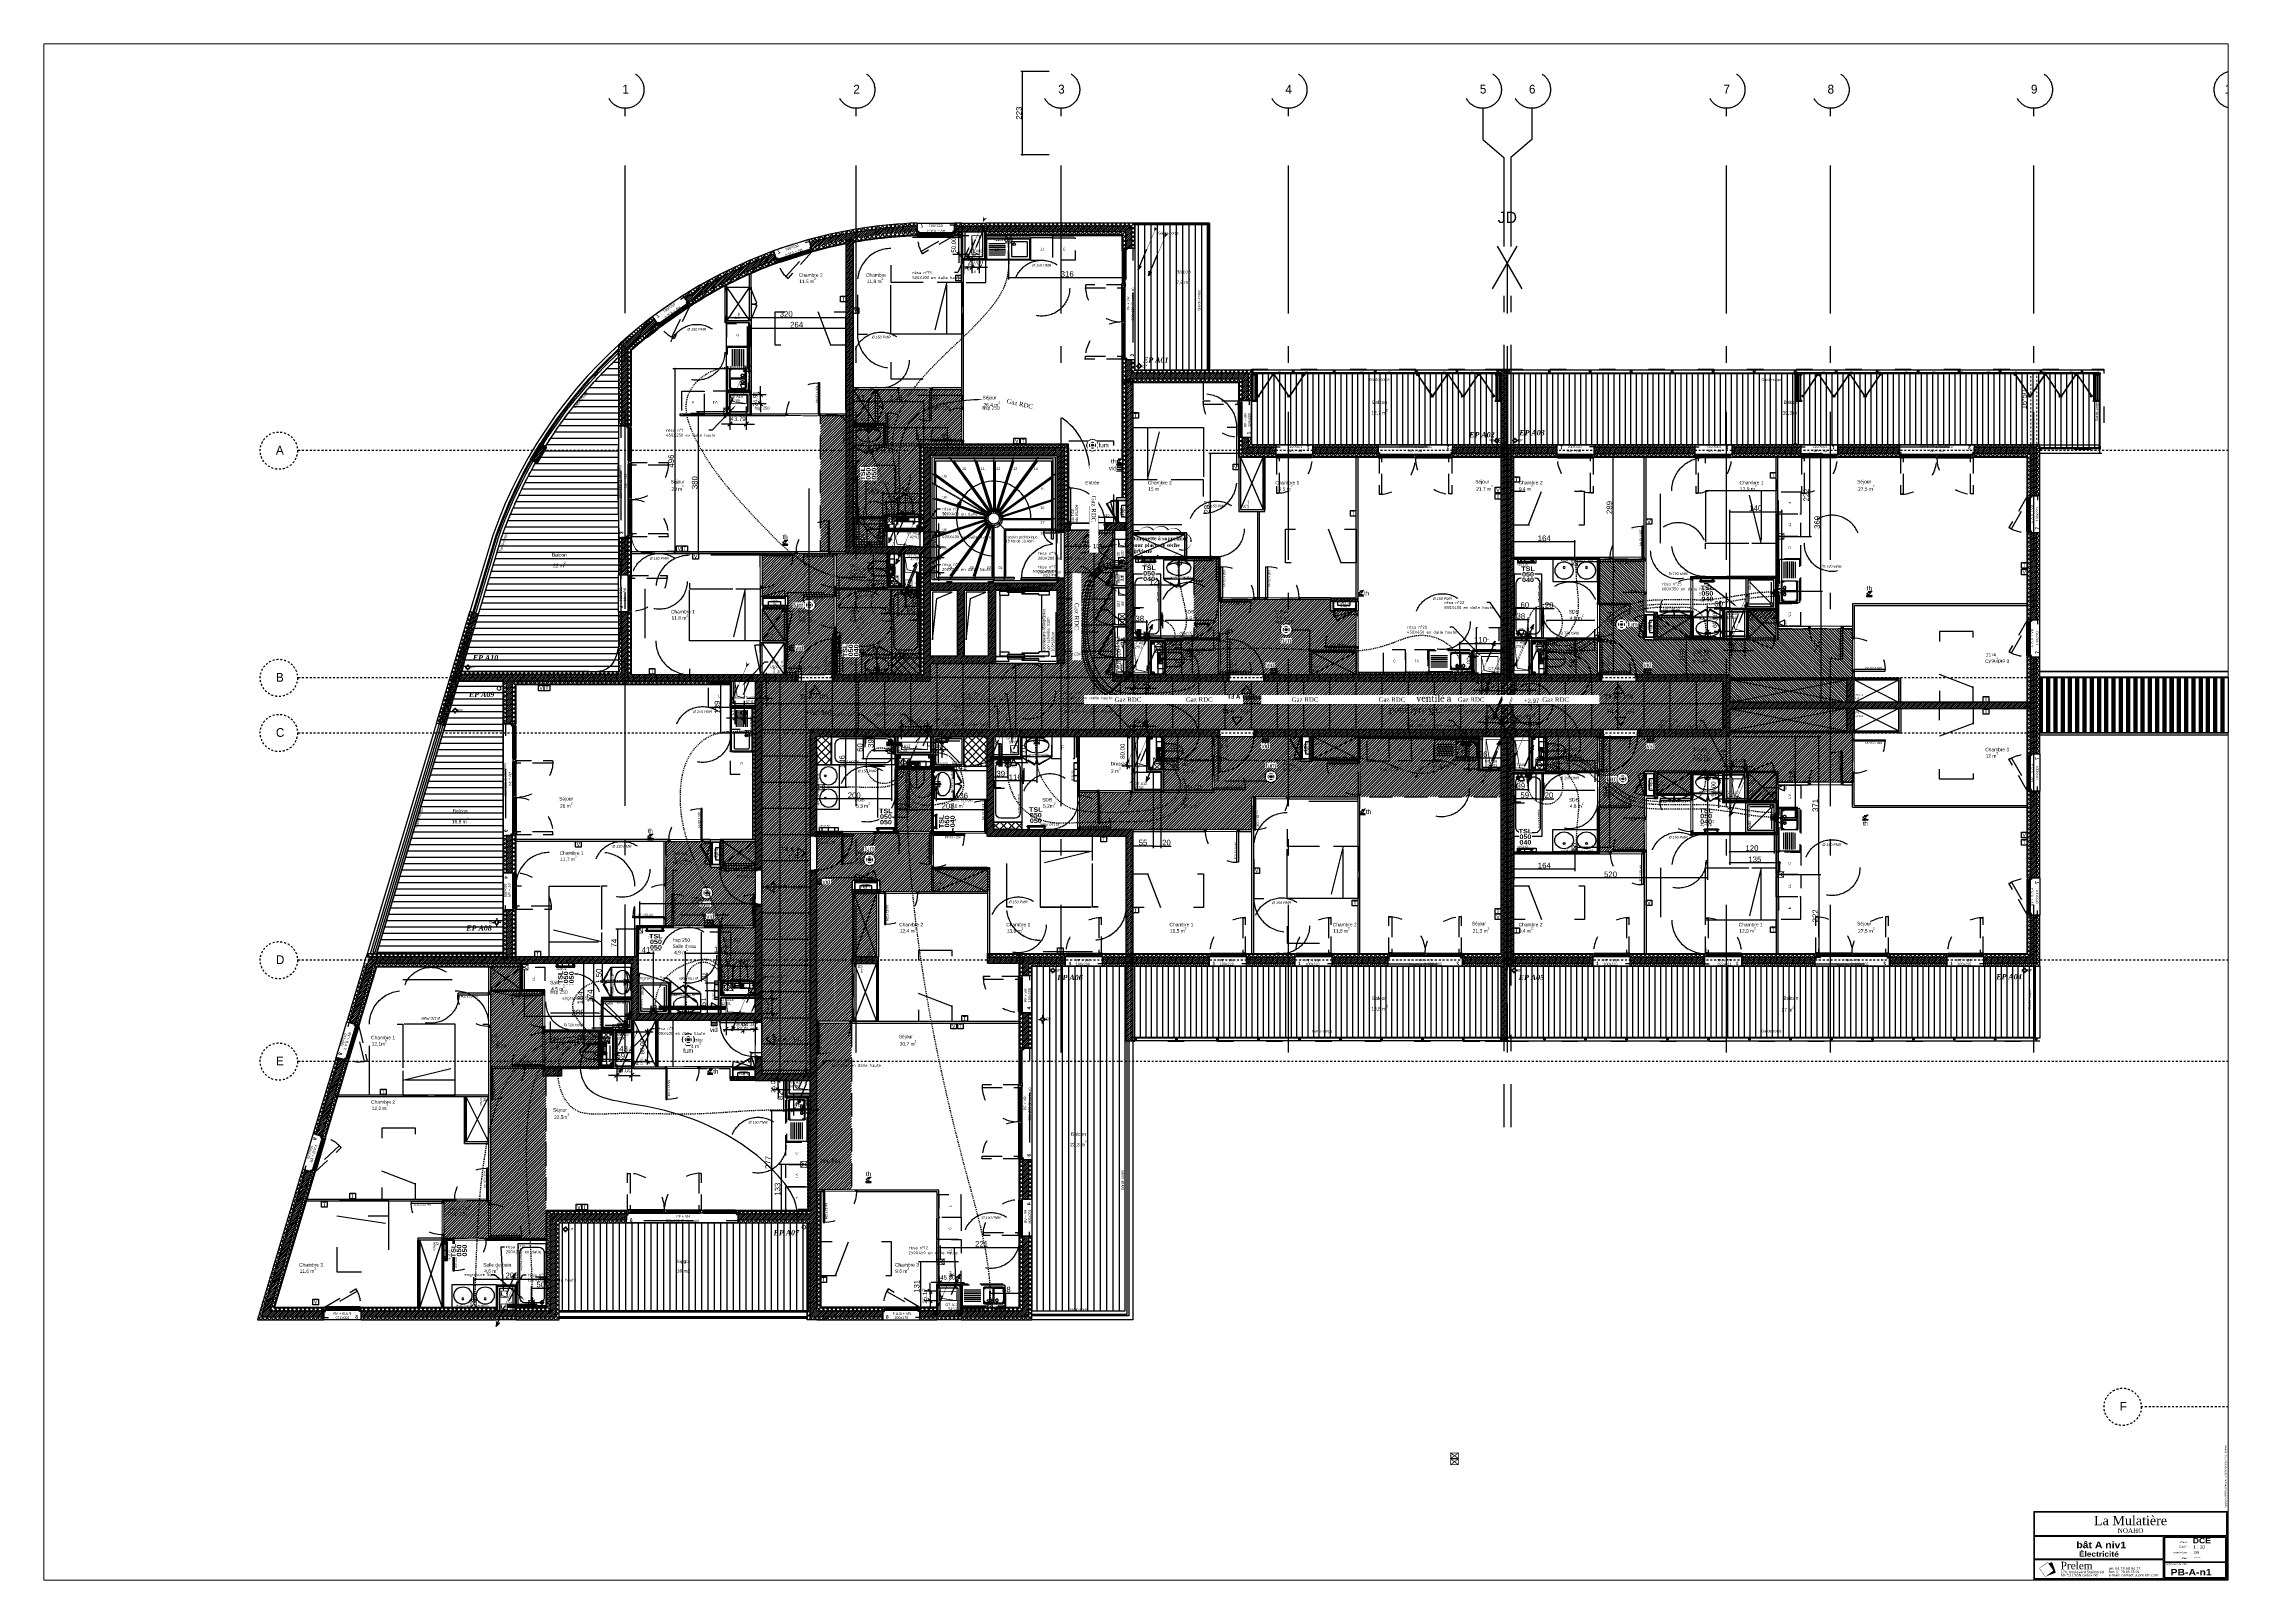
# Paper-space layout 'EL-A-n1' of a CAD drawing. Extents: x 3 to 1176, y 3 to 828.
# The model-space entities are those that its viewports show. They can reach past a viewport. Long polylines and large blocks are cut down to what shows.
import ezdxf
from ezdxf import colors
from ezdxf.entities.mleader import LeaderData, LeaderLine
from ezdxf.enums import TextEntityAlignment as Align
from ezdxf.math import Vec2, Vec3

# ---------------------------------------------------------------- set-up
doc = ezdxf.new("R2010")
doc.units = 0
doc.header["$PDMODE"] = 67
for name, pattern in [('ACAD_ISO02W100', [15, 12, -3]), ('ACAD_ISO03W100', [0.295276, 0.11811, -0.177165]), ('ISO-03', [1.5, 0.6, -0.9]), ('ISO-07', [0.175, 0.025, -0.15]), ('prlm_ef', [0.165, 0.1, -0.065]), ('prlm_vmc', [0.282222, 0.141111, -0.141111]), ('Style de ligne -1', [0.41664, 0.20828, -0.20836]), ('Style de ligne -11', [0.347222, 0.20828, -0.138942]), ('Style de ligne -12', [0.164042, 0.054681, -0.109361]), ('Style de ligne -13', [0.147638, 0.098425, -0.049213]), ('Style de ligne -14', [0.147638, 0.098425, -0.049213]), ('Style de ligne -17', [0.347222, 0.20828, -0.138942]), ('Style de ligne -18', [0.164042, 0.054681, -0.109361]), ('Style de ligne -19', [0.166667, 0.055556, -0.111111]), ('Style de ligne -5', [0.20828, 0.069425, -0.138855]), ('Style de ligne -6', [1.04164, 0.625, -0.20828, 0.06943, -0.13893]), ('VW-01', [0.41656, 0.20828, -0.20828])]:
    doc.linetypes.add(name, pattern=pattern)
doc.layers.get('0').update_dxf_attribs({"color": 252})
for name, color, linetype, lineweight in [('_GAZELEC-BOITE INCORPO', 36, 'Continuous', 18), ('_GAZELEC-RESERVATION', 1, 'Continuous', 18), ('_GAZELEC-RESERVATION 2', 6, 'Continuous', 18), ('B BATI-lumon', 252, 'Continuous', 20), ('B BATI-structure', 252, 'VW-01', 18), ('prlm-ZCARTOUCHE', 181, 'Continuous', 13), ('w_.prlm-EAU-EPEXT', 252, 'Continuous', 18)]:
    doc.layers.add(name, color=color, linetype=linetype, lineweight=lineweight)
for name, color, linetype in [('_GAZELEC-EAU CHAUDE', 1, 'Continuous'), ('B amÈnagement intÈrieur_Hatch', 252, 'Continuous'), ('B aménagement intérieur', 252, 'Continuous'), ('B BATI-équipement-sanitaires', 252, 'Continuous'), ('B faience', 252, 'Style de ligne -11'), ('B Faux plafonds', 252, 'Continuous'), ('B Faux plafonds_Hatch', 252, 'Continuous'), ('B GÈnÈral_Hatch', 252, 'Continuous'), ('B Général', 252, 'Continuous'), ('C ANNOTATIONS-axes horizontaux', 252, 'Style de ligne -1'), ('C ANNOTATIONS-niveaux', 252, 'Continuous'), ('C ANNOTATIONS-PMR', 252, 'Style de ligne -5'), ('C ANNOTATIONS-prestations', 252, 'Continuous'), ('C ANNOTATIONS-prestations_Hatch', 252, 'Continuous'), ('C ANNOTATIONS-texte', 252, 'Continuous'), ('C ANNOTATIONS-texte surfaces', 252, 'Continuous'), ('C ANNOTATIONS-textes-numérotation gaine', 252, 'ISO-03'), ('D SURFACES-shab', 252, 'Continuous'), ('F REMPLISSAGE-TE', 252, 'Continuous'), ('F REMPLISSAGE-TE_Hatch', 252, 'Continuous'), ('F REMPLISSAGE-vert clair', 252, 'Continuous'), ('F REMPLISSAGE-vert foncé', 252, 'Continuous'), ('F REMPLISSAGE-vert hachurÈ_Hatch', 252, 'Continuous'), ('F REMPLISSAGE-vert hachuré', 252, 'Continuous'), ('GAZ-EU FLECHE', 42, 'Continuous'), ('GAZ-FLECHE VMC', 93, 'Continuous'), ('GAZ-GAZ N-1', 202, 'Continuous'), ('Général', 252, 'Continuous'), ('prlm-CHAUFF-CONV', 20, 'Continuous'), ('prlm-ELEC-BT', 63, 'Continuous'), ('prlm-ELEC-CFA', 181, 'Continuous'), ('prlm-ELEC-SSI', 230, 'Continuous'), ('prlm-GAZ', 20, 'Continuous'), ('prlm-GT', 242, 'Continuous'), ('prlm-MOD', 64, 'Continuous'), ('prlm-MOD-EL', 190, 'Continuous'), ('prlm-TELECOM', 30, 'Continuous')]:
    doc.layers.add(name, color=color, linetype=linetype)
doc.layers.add('prlm-ZEROPLOT', color=254, linetype='Continuous', plot=False)
doc.styles.add('Arial', font='arial.ttf')
doc.styles.add('Eurostile', font='')
doc.styles.add('Eurostile (bold)', font='')
doc.styles.add('Eurostile (italic)', font='')
doc.styles.add('prlm-ariblk', font='ariblk.ttf', dxfattribs={"height": 2.7})
doc.styles.add('prlm-chauff-rad', font='ariblk.ttf', dxfattribs={"height": 12})
doc.styles.add('prlm-elec-cfa', font='comic.ttf', dxfattribs={"height": 12})
doc.styles.add('prlm-elec-ssi', font='comic.ttf', dxfattribs={"height": 12})
doc.styles.add('prlm-georgia', font='georgia.ttf', dxfattribs={"height": 1.8})
doc.styles.add('prlm-mod', font='cambriaz.ttf', dxfattribs={"height": 18})
doc.styles.add('prlm-narrow', font='swissc.ttf', dxfattribs={"height": 10})
doc.styles.add('prlm-verdana', font='verdana.ttf', dxfattribs={"height": 0.9})
doc.styles.add('prlm-vmc', font='pala.ttf', dxfattribs={"height": 14})
doc.styles.get("Standard").update_dxf_attribs({"font": 'isocp.shx', "height": 15})
doc.styles.add('Times New Roman (bold italic)', font='timesbi.ttf')
doc.styles.get('Eurostile').set_extended_font_data('Eurostile')
doc.styles.get('Eurostile (bold)').set_extended_font_data('Eurostile', bold=True)
doc.styles.get('Eurostile (italic)').set_extended_font_data('Eurostile', italic=True)
doc.dimstyles.new('200', dxfattribs={"dimscale": 0.1, "dimtxt": 150, "dimasz": 25, "dimexe": 50, "dimexo": 50, "dimgap": 20, "dimtad": 1, "dimdec": 0, "dimdsep": 46, "dimtxsty": 'Arial', "dimblk1": 'DOTBLANK', "dimblk2": 'DOTBLANK', "dimsah": 1, "dimcen": 25, "dimclrd": 5, "dimclre": 5, "dimadec": 0, "dimazin": 0, "dimtfac": 1, "dimtdec": 0, "dimtmove": 0, "dimatfit": 3, "dimldrblk": 'DOTBLANK', "dimfxl": 50, "dimtolj": 1, "dimtzin": 0, "dimarcsym": 0})
doc.dimstyles.new('Arch', dxfattribs={"dimtxt": 11.765001, "dimasz": 11.224121, "dimexe": 15.875, "dimexo": 7.9375, "dimgap": 7.9375, "dimtad": 1, "dimdec": 1, "dimtxsty": 'Eurostile', "dimblk": 'B n1.VW_SLASH', "dimblk1": 'B n1.VW_SLASH', "dimblk2": 'B n1.VW_SLASH', "dimcen": 0, "dimdle": 7.9375, "dimazin": 0, "dimtfac": 1, "dimtdec": 1, "dimtix": 1, "dimtmove": 0, "dimatfit": 0, "dimldrblk": 'B n1.VW_FILLEDARROW', "dimfxl": 1, "dimfrac": 2, "dimtolj": 1, "dimarcsym": 0})
pattern_1 = [(45, (0, 0.2205), (-3.5277778, 3.3072917), [])]
pattern_2 = [(-90, (-81.019, 107.5736), (2.4602994, -4.2613636), [2.840909, -5.681818]), (30, (-81.019, 107.5736), (2.4602994, 4.2613636), [2.840909, -5.681818]), (-30, (-76.0983, 104.7327), (4.9205988, -9e-09), [2.840909, -5.681818])]
pattern_3 = [(45, (0, 0), (2.4253472, -2.6458333), [])]
pattern_4 = [(45, (0, 0), (-5.656854, 5.656854), []), (135, (0, 0), (5.656854, 5.656854), [])]
pattern_5 = [(180, (1.6667, -3e-21), (5e-14, 5), [])]
pattern_6 = [(180, (107.5736, 81.019), (-4.261364, -2.460299), [2.84091, -5.68182]), (300, (107.5736, 81.019), (4.261364, -2.460299), [2.84091, -5.68182]), (240, (104.7327, 76.0983), (-9e-09, -4.920599), [2.84091, -5.68182])]
pattern_7 = [(225, (0, 0), (5.656854, -5.656854), []), (315, (0, 0), (-5.656854, -5.656854), [])]
pattern_8 = [(90, (81.019, -107.5736), (-2.4603, 4.261364), [2.84091, -5.68182]), (210, (81.019, -107.5736), (-2.4603, -4.261364), [2.84091, -5.68182]), (150, (76.0983, -104.7327), (-4.9206, 9e-09), [2.84091, -5.68182])]
pattern_9 = [(135, (0, 0), (-5.656854, -5.656854), []), (225, (0, 0), (-5.656854, 5.656854), [])]
pattern_10 = [(-90, (-1e-15, 1.6667), (-5, 5e-14), [])]
pattern_11 = [(-89.987, (-81.0432, 107.5553), (2.461262, -4.260808), [2.84091, -5.68182]), (30.013, (-81.0432, 107.5553), (2.459337, 4.26192), [2.84091, -5.68182]), (-29.987, (-76.122, 104.7155), (4.920599, 0.001112), [2.84091, -5.68182])]
pattern_12 = [(135, (0, 0), (-5.656854, -5.656854), []), (225, (0, 0), (-5.656854, 5.656854), [])]
pattern_13 = [(90, (-9e-16, -1.6667), (5, -6e-14), [])]
pattern_14 = [(90, (1e-16, -1.6667), (5, -5e-14), [])]
pattern_15 = [(0, (-107.5736, -81.019), (4.261364, 2.4603), [2.84091, -5.68182]), (120, (-107.5736, -81.019), (-4.261364, 2.4603), [2.84091, -5.68182]), (60, (-104.7327, -76.0983), (9e-09, 4.9206), [2.84091, -5.68182])]
pattern_16 = [(90, (0, 0), (17, 0), [])]
pattern_17 = [(-45, (0, 0), (5.656854, 5.656854), []), (45, (0, 0), (5.656854, -5.656854), [])]
pattern_18 = [(45, (0, 0), (-5.656854, 5.656854), []), (135, (0, 0), (5.656854, 5.656854), [])]
pattern_19 = [(-45, (0, 0), (5.656854, 5.656854), []), (45, (0, 0), (5.656854, -5.656854), [])]
pattern_20 = [(-135, (0, 0), (5.656854, -5.656854), []), (-45, (0, 0), (-5.656854, -5.656854), [])]
pattern_21 = [(135, (0, 0), (-5.656854, -5.656854), []), (225, (0, 0), (-5.656854, 5.656854), [])]
pattern_22 = [(45, (0, 0), (-5.656854, 5.656854), []), (135, (0, 0), (5.656854, 5.656854), [])]
pattern_23 = [(-61.70865, (0, 0), (7.044391, 3.791642), []), (28.29135, (0, 0), (3.791642, -7.044391), [])]
pattern_24 = [(-135, (0, 0), (5.656854, -5.656854), []), (-45, (0, 0), (-5.656854, -5.656854), [])]
pattern_25 = [(45, (0, 0), (-5.656854, 5.656854), []), (135, (0, 0), (5.656854, 5.656854), [])]
pattern_26 = [(-135, (0, 0), (5.656854, -5.656854), []), (-45, (0, 0), (-5.656854, -5.656854), [])]
pattern_27 = [(45, (0, 0), (-5.656854, 5.656854), []), (135, (0, 0), (5.656854, 5.656854), [])]
pattern_28 = [(225, (0, 0), (5.656854, -5.656854), []), (315, (0, 0), (-5.656854, -5.656854), [])]
pattern_29 = [(225, (0, 0), (5.656854, -5.656854), []), (315, (0, 0), (-5.656854, -5.656854), [])]
pattern_30 = [(225, (0, 0), (5.656854, -5.656854), []), (315, (0, 0), (-5.656854, -5.656854), [])]
pattern_31 = [(-135, (0, 0), (5.656854, -5.656854), []), (-45, (0, 0), (-5.656854, -5.656854), [])]
pattern_32 = [(45, (0, 0), (-5.656854, 5.656854), []), (135, (0, 0), (5.656854, 5.656854), [])]
pattern_33 = [(45, (0, 0), (-5.656854, 5.656854), []), (135, (0, 0), (5.656854, 5.656854), [])]
pattern_34 = [(45, (0, 0), (-5.656854, 5.656854), []), (135, (0, 0), (5.656854, 5.656854), [])]
pattern_35 = [(45, (0, 0), (-5.656854, 5.656854), []), (135, (0, 0), (5.656854, 5.656854), [])]
pattern_36 = [(135, (0, 0), (-5.656854, -5.656854), []), (225, (0, 0), (-5.656854, 5.656854), [])]
pattern_37 = [(135, (0, 0), (-5.656854, -5.656854), []), (225, (0, 0), (-5.656854, 5.656854), [])]
pattern_38 = [(135, (0, 0), (-5.656854, -5.656854), []), (225, (0, 0), (-5.656854, 5.656854), [])]
pattern_39 = [(45, (0, 0), (-5.61266, 5.61266), [])]
pattern_40 = [(45, (4270.1466, 4863.8615), (-3.527778, 3.30729), [])]
pattern_41 = [(270, (4270.1466, 4865.3077), (-5, 5e-14), [])]
pattern_42 = [(180, (4377.7202, 4944.66), (-4.261364, -2.4603), [2.84091, -5.68182]), (300, (4377.7202, 4944.66), (4.261364, -2.4603), [2.84091, -5.68182]), (240, (4374.8793, 4939.7394), (-9e-09, -4.920599), [2.84091, -5.68182])]

# ---------------------------------------------------------------- blocks, each defined once
blk = doc.blocks.new('cartouche_BET')
at = {"layer": 'prlm-ZCARTOUCHE'}
blk.add_hatch(color=0, dxfattribs=at).paths.add_polyline_path([(10, 4.5), (10.1, 4.2), (10, 4), (6.2, 1.2), (11.1, 3), (11.2, 3.2), (11.2, 3.6), (9.5, 8.4), (9.3, 8.6), (9, 8.6), (7.6, 8.1), (7.5, 8)])
at = {"layer": 'prlm-ZCARTOUCHE', "color": 0}
blk.add_lwpolyline([(0, 10), (0, 0), (69, 0), (69, 10)], close=True, dxfattribs=at)
for points, const_width in [([(6.8, 8.4), (2.8, 5.7), (2.7, 5.4), (2.8, 5.1), (5.5, 1.2), (5.8, 1.1), (6.2, 1.2), (10, 4), (10.1, 4.2), (10, 4.5), (7.2, 8.4), (7, 8.5), (6.8, 8.4)], 0.18), ([(6.2, 1.2), (11.1, 3), (11.2, 3.2), (11.2, 3.6), (9.5, 8.4), (9.3, 8.6), (9, 8.6), (7.6, 8.1), (7.5, 8)], 0.09)]:
    blk.add_lwpolyline(points, dxfattribs=dict(at, const_width=const_width))
at = {"layer": 'prlm-ZCARTOUCHE', "color": 0, "attachment_point": 4, "line_spacing_factor": 0.8, "style": 'prlm-verdana'}
for s, insert, char_height, width in [('{\\fGeorgia|b0|i0|c0|p18;Prelem}', (14, 6.9), 4, 47.634), ('170, boulevard Stalingrad   ^J69451 LYON cedex 06', (14, 2.6), 1.3, 47.634), ('tél: 04 78 68 94 77\\Pfax: {\\H0.92308x;04 78 85 55 01}   \\Pe-mail: contact {\\H0.7692x;@} prelem.com', (39.8, 3.4), 1.3, 31.069)]:
    blk.add_mtext(s, dxfattribs=dict(at, insert=insert, char_height=char_height, width=width))
blk = doc.blocks.new('$CTfon')
at = {"color": 0}
blk.add_wipeout([(-104.5, 37), (0.5, 37), (0.5, -0.5), (-104.5, -0.5)], dxfattribs=at).dxf.layer = 'prlm-ZCARTOUCHE'
at = {"layer": 'prlm-ZCARTOUCHE', "color": 0}
for points in [[(-104, 36.5), (0, 36.5), (0, 0), (-104, 0)], [(-103.5, 36), (-0.5, 36), (-0.5, 23.5), (-103.5, 23.5)], [(-103.5, 23), (-34.5, 23), (-34.5, 11), (-103.5, 11)], [(-34, 23), (-0.5, 23), (-0.5, 0.5), (-34, 0.5)], [(-1, 9.5), (-33.5, 9.5), (-33.5, 22.5), (-1, 22.5)], [(-1, 1), (-33.5, 1), (-33.5, 9), (-1, 9)]]:
    blk.add_lwpolyline(points, close=True, dxfattribs=at)
blk.add_blockref('cartouche_BET', (-103.5, 0.5), dxfattribs=at)
at = {"layer": 'prlm-ZCARTOUCHE', "color": 0, "linetype": 'ByBlock', "ltscale": 20, "char_height": 1, "attachment_point": 6}
for s, insert, width in [('{\\fGeorgia|b0|i1|c0|p18;Imprimé par}', (-21.5, 14.3), 11), ('{\\fGeorgia|b0|i1|c0|p18;Échelle}', (-21.5, 17.5), 11), ('{\\fGeorgia|b0|i1|c0|p18;Phase}', (-21.5, 20.1), 11), ('{\\fGeorgia|b0|i1|c0|p18;Date}', (-21.5, 11.5), 11), ('{\\fGeorgia|b0|i1|c0|p18;Référence du Plan}', (-21.5, 8), 12.86)]:
    blk.add_mtext(s, dxfattribs=dict(at, insert=insert, width=width))
blk = doc.blocks.new('$CTaff')
at = {"layer": 'prlm-ZCARTOUCHE', "color": 0, "linetype": 'ByBlock', "lineweight": -2, "style": 'prlm-georgia', "flags": 8}
blk.add_attdef('CTAFF', text='', height=5, dxfattribs=at).set_placement((-52.5, 32.1), align=Align.MIDDLE_CENTER)
blk = doc.blocks.new('$CTcli')
at = {"layer": 'prlm-ZCARTOUCHE', "color": 0, "linetype": 'ByBlock', "lineweight": -2, "style": 'prlm-georgia', "flags": 8}
blk.add_attdef('CTCLI', text='', height=2.5, dxfattribs=at).set_placement((-52.5, 26.7), align=Align.MIDDLE_CENTER)
blk = doc.blocks.new('$ctpha')
at = {"layer": 'prlm-ZCARTOUCHE', "color": 0, "style": 'prlm-ariblk', "flags": 8}
blk.add_attdef('CTPHA', text='', height=2.9, dxfattribs=at).set_placement((0, 0), align=Align.MIDDLE_CENTER)
blk = doc.blocks.new('$CTsca')
at = {"layer": 'prlm-ZCARTOUCHE', "color": 0, "style": 'prlm-georgia', "flags": 8}
blk.add_attdef('CTSCA', (-18.8, 17), '', height=1.8, dxfattribs=at)
blk = doc.blocks.new('$CTtit')
at = {"layer": 'prlm-ZCARTOUCHE', "color": 0, "linetype": 'ByBlock', "lineweight": -2, "style": 'prlm-ariblk', "flags": 8}
blk.add_attdef('CTTIT', text='', height=3.5, dxfattribs=at).set_placement((-68.2, 19), align=Align.MIDDLE_CENTER)
blk = doc.blocks.new('$ctlot')
at = {"layer": 'prlm-ZCARTOUCHE', "color": 0, "style": 'prlm-ariblk', "flags": 8}
blk.add_attdef('CTLOT', text='', height=2.8, dxfattribs=at).set_placement((0, 0), align=Align.MIDDLE_CENTER)
blk = doc.blocks.new('B n1.Groupe-3-1')
at = {"layer": 'B Général', "linetype": 'Continuous'}
for p, q in [((117949.6, -121675.2), (117949.6, -121823.7)), ((117953.1, -121675.2), (117953.1, -121823.7)), ((117964.5, -121675.2), (117964.5, -121823.7)), ((117968.1, -121675.2), (117968.1, -121823.7)), ((117969.1, -121675.2), (117969.1, -121823.7)), ((117972.6, -121675.2), (117972.6, -121823.7)), ((117984, -121675.2), (117984, -121823.7)), ((117987.6, -121675.2), (117987.6, -121823.7)), ((117988.6, -121675.2), (117988.6, -121823.7)), ((117992.1, -121675.2), (117992.1, -121823.7)), ((118003.5, -121675.2), (118003.5, -121823.7)), ((118007.1, -121675.2), (118007.1, -121823.7)), ((118008.1, -121675.2), (118008.1, -121823.7)), ((118011.6, -121675.2), (118011.6, -121823.7)), ((118023, -121675.2), (118023, -121823.7)), ((118026.6, -121675.2), (118026.6, -121823.7)), ((118027.6, -121675.2), (118027.6, -121823.7)), ((118031.1, -121675.2), (118031.1, -121823.7)), ((118042.5, -121675.2), (118042.5, -121823.7)), ((118046.1, -121675.2), (118046.1, -121823.7)), ((118047.1, -121675.2), (118047.1, -121823.7)), ((118050.6, -121675.2), (118050.6, -121823.7)), ((118062, -121675.2), (118062, -121823.7)), ((118065.6, -121675.2), (118065.6, -121823.7)), ((118066.6, -121675.2), (118066.6, -121823.7)), ((118070.1, -121675.2), (118070.1, -121823.7)), ((118081.5, -121675.2), (118081.5, -121823.7)), ((118085.1, -121675.2), (118085.1, -121823.7)), ((118086.1, -121675.2), (118086.1, -121823.7)), ((118089.6, -121675.2), (118089.6, -121823.7)), ((118101, -121675.2), (118101, -121823.7)), ((118104.6, -121675.2), (118104.6, -121823.7)), ((118105.6, -121675.2), (118105.6, -121823.7)), ((118109.1, -121675.2), (118109.1, -121823.7)), ((118120.5, -121675.2), (118120.5, -121823.7)), ((118124.1, -121675.2), (118124.1, -121823.7)), ((118125.1, -121675.2), (118125.1, -121823.7)), ((118128.6, -121675.2), (118128.6, -121823.7)), ((118140, -121675.2), (118140, -121823.7)), ((118143.6, -121675.2), (118143.6, -121823.7)), ((118144.6, -121675.2), (118144.6, -121823.7)), ((118148.1, -121675.2), (118148.1, -121823.7)), ((118159.5, -121675.2), (118159.5, -121823.7)), ((118163.1, -121675.2), (118163.1, -121823.7)), ((118164.1, -121675.2), (118164.1, -121823.7)), ((118167.6, -121675.2), (118167.6, -121823.7)), ((118179, -121675.2), (118179, -121823.7)), ((118182.6, -121675.2), (118182.6, -121823.7)), ((118183.6, -121675.2), (118183.6, -121823.7)), ((118187.1, -121675.2), (118187.1, -121823.7)), ((118198.5, -121675.2), (118198.5, -121823.7)), ((118202.1, -121675.2), (118202.1, -121823.7)), ((118203.1, -121675.2), (118203.1, -121823.7)), ((118206.6, -121675.2), (118206.6, -121823.7)), ((118218, -121675.2), (118218, -121823.7)), ((118221.6, -121675.2), (118221.6, -121823.7)), ((118222.6, -121675.2), (118222.6, -121823.7)), ((118226.1, -121675.2), (118226.1, -121823.7)), ((118237.5, -121675.2), (118237.5, -121823.7)), ((118241.1, -121675.2), (118241.1, -121823.7)), ((118242.1, -121675.2), (118242.1, -121823.7)), ((118245.6, -121675.2), (118245.6, -121823.7)), ((118257, -121675.2), (118257, -121823.7)), ((118260.6, -121675.2), (118260.6, -121823.7)), ((118261.6, -121675.2), (118261.6, -121823.7)), ((118265.1, -121675.2), (118265.1, -121823.7)), ((118276.5, -121675.2), (118276.5, -121823.7)), ((118280.1, -121675.2), (118280.1, -121823.7)), ((118281.1, -121675.2), (118281.1, -121823.7)), ((118284.6, -121675.2), (118284.6, -121823.7)), ((118296, -121675.2), (118296, -121823.7)), ((118299.6, -121675.2), (118299.6, -121823.7)), ((118300.6, -121675.2), (118300.6, -121823.7)), ((118304.1, -121675.2), (118304.1, -121823.7)), ((118315.5, -121675.2), (118315.5, -121823.7)), ((118319.1, -121675.2), (118319.1, -121823.7)), ((118320.1, -121675.2), (118320.1, -121823.7)), ((118323.6, -121675.2), (118323.6, -121823.7)), ((118335, -121675.2), (118335, -121823.7)), ((118338.6, -121675.2), (118338.6, -121823.7)), ((118339.6, -121675.2), (118339.6, -121823.7)), ((118343.1, -121675.2), (118343.1, -121823.7)), ((118354.5, -121675.2), (118354.5, -121823.7)), ((118358.1, -121675.2), (118358.1, -121823.7)), ((118359.1, -121675.2), (118359.1, -121823.7)), ((118362.6, -121675.2), (118362.6, -121823.7)), ((118374, -121675.2), (118374, -121823.7)), ((118377.6, -121675.2), (118377.6, -121823.7)), ((118378.6, -121675.2), (118378.6, -121823.7)), ((118382.1, -121675.2), (118382.1, -121823.7)), ((118393.5, -121675.2), (118393.5, -121823.7)), ((118397.1, -121675.2), (118397.1, -121823.7)), ((118398.1, -121675.2), (118398.1, -121823.7)), ((118401.6, -121675.2), (118401.6, -121823.7)), ((118413, -121675.2), (118413, -121823.7)), ((118416.6, -121675.2), (118416.6, -121823.7)), ((118417.6, -121675.2), (118417.6, -121823.7)), ((118421.1, -121675.2), (118421.1, -121823.7)), ((118432.5, -121675.2), (118432.5, -121823.7)), ((118436.1, -121675.2), (118436.1, -121823.7)), ((118437.1, -121675.2), (118437.1, -121823.7)), ((118440.6, -121675.2), (118440.6, -121823.7)), ((118452, -121675.2), (118452, -121823.7)), ((118455.6, -121675.2), (118455.6, -121823.7)), ((118456.6, -121675.2), (118456.6, -121823.7)), ((118460.1, -121675.2), (118460.1, -121823.7)), ((118471.5, -121675.2), (118471.5, -121823.7)), ((118475.1, -121675.2), (118475.1, -121823.7)), ((118476.1, -121675.2), (118476.1, -121823.7)), ((118479.6, -121675.2), (118479.6, -121823.7)), ((118491, -121675.2), (118491, -121823.7)), ((118494.6, -121675.2), (118494.6, -121823.7)), ((118495.6, -121675.2), (118495.6, -121823.7)), ((118499.1, -121675.2), (118499.1, -121823.7)), ((118510.5, -121675.2), (118510.5, -121823.7)), ((118514.1, -121675.2), (118514.1, -121823.7)), ((118515.1, -121675.2), (118515.1, -121823.7)), ((118518.6, -121675.2), (118518.6, -121823.7)), ((118530, -121675.2), (118530, -121823.7)), ((118533.6, -121675.2), (118533.6, -121823.7)), ((118534.6, -121675.2), (118534.6, -121823.7)), ((118538.1, -121675.2), (118538.1, -121823.7)), ((118549.5, -121675.2), (118549.5, -121823.7)), ((118553.1, -121675.2), (118553.1, -121823.7)), ((118554.1, -121675.2), (118554.1, -121823.7)), ((118557.6, -121675.2), (118557.6, -121823.7)), ((118569, -121675.2), (118569, -121823.7)), ((118572.6, -121675.2), (118572.6, -121823.7)), ((118573.6, -121675.2), (118573.6, -121823.7)), ((118577.1, -121675.2), (118577.1, -121823.7)), ((118588.5, -121675.2), (118588.5, -121823.7)), ((118592.1, -121675.2), (118592.1, -121823.7)), ((118593.1, -121675.2), (118593.1, -121823.7)), ((118596.6, -121675.2), (118596.6, -121823.7)), ((118608, -121675.2), (118608, -121823.7)), ((118611.6, -121675.2), (118611.6, -121823.7)), ((118612.6, -121675.2), (118612.6, -121823.7)), ((118616.1, -121675.2), (118616.1, -121823.7)), ((118627.5, -121675.2), (118627.5, -121823.7)), ((118631.1, -121675.2), (118631.1, -121823.7)), ((118632.1, -121675.2), (118632.1, -121823.7)), ((118635.6, -121675.2), (118635.6, -121823.7)), ((118647, -121675.2), (118647, -121823.7)), ((118650.6, -121675.2), (118650.6, -121823.7)), ((118651.6, -121675.2), (118651.6, -121823.7)), ((118655.1, -121675.2), (118655.1, -121823.7)), ((118666.5, -121675.2), (118666.5, -121823.7)), ((118670.1, -121675.2), (118670.1, -121823.7)), ((118671.1, -121675.2), (118671.1, -121823.7)), ((118674.6, -121675.2), (118674.6, -121823.7)), ((118686, -121675.2), (118686, -121823.7)), ((118689.6, -121675.2), (118689.6, -121823.7)), ((118690.6, -121675.2), (118690.6, -121823.7)), ((118694.1, -121675.2), (118694.1, -121823.7)), ((118705.5, -121675.2), (118705.5, -121823.7)), ((118709.1, -121675.2), (118709.1, -121823.7)), ((118710.1, -121675.2), (118710.1, -121823.7)), ((118713.6, -121675.2), (118713.6, -121823.7)), ((118725, -121675.2), (118725, -121823.7)), ((118728.6, -121675.2), (118728.6, -121823.7)), ((118729.6, -121675.2), (118729.6, -121823.7)), ((118733.1, -121675.2), (118733.1, -121823.7)), ((118744.5, -121675.2), (118744.5, -121823.7)), ((118748.1, -121675.2), (118748.1, -121823.7)), ((118749.1, -121675.2), (118749.1, -121823.7)), ((118752.6, -121675.2), (118752.6, -121823.7)), ((118764, -121675.2), (118764, -121823.7)), ((118767.6, -121675.2), (118767.6, -121823.7)), ((118768.6, -121675.2), (118768.6, -121823.7)), ((118772.1, -121675.2), (118772.1, -121823.7)), ((118783.5, -121675.2), (118783.5, -121823.7)), ((118787.1, -121675.2), (118787.1, -121823.7)), ((118788.1, -121675.2), (118788.1, -121823.7)), ((118791.6, -121675.2), (118791.6, -121823.7)), ((118803, -121675.2), (118803, -121823.7)), ((118806.6, -121675.2), (118806.6, -121823.7)), ((118807.6, -121675.2), (118807.6, -121823.7)), ((118811.1, -121675.2), (118811.1, -121823.7)), ((118822.5, -121675.2), (118822.5, -121823.7)), ((118826.1, -121675.2), (118826.1, -121823.7)), ((118827.1, -121675.2), (118827.1, -121823.7)), ((118830.6, -121675.2), (118830.6, -121823.7)), ((118842, -121675.2), (118842, -121823.7)), ((118845.6, -121675.2), (118845.6, -121823.7)), ((118846.6, -121675.2), (118846.6, -121823.7)), ((118850.1, -121675.2), (118850.1, -121823.7)), ((118861.5, -121675.2), (118861.5, -121823.7)), ((118865.1, -121675.2), (118865.1, -121823.7)), ((118866.1, -121675.2), (118866.1, -121823.7)), ((118869.6, -121675.2), (118869.6, -121823.7)), ((118881, -121675.2), (118881, -121823.7)), ((118884.6, -121675.2), (118884.6, -121823.7)), ((118885.6, -121675.2), (118885.6, -121823.7)), ((118889.1, -121675.2), (118889.1, -121823.7)), ((118900.5, -121675.2), (118900.5, -121823.7)), ((118904.1, -121675.2), (118904.1, -121823.7)), ((118905.1, -121675.2), (118905.1, -121823.7)), ((118908.6, -121675.2), (118908.6, -121823.7)), ((118920, -121675.2), (118920, -121823.7)), ((118923.6, -121675.2), (118923.6, -121823.7)), ((118924.6, -121675.2), (118924.6, -121823.7)), ((118928.1, -121675.2), (118928.1, -121823.7)), ((118939.5, -121675.2), (118939.5, -121823.7)), ((118943.1, -121675.2), (118943.1, -121823.7)), ((118944.1, -121675.2), (118944.1, -121823.7)), ((118947.6, -121675.2), (118947.6, -121823.7)), ((118959, -121675.2), (118959, -121823.7)), ((118962.6, -121675.2), (118962.6, -121823.7)), ((118963.6, -121675.2), (118963.6, -121823.7)), ((118967.1, -121675.2), (118967.1, -121823.7)), ((118978.5, -121675.2), (118978.5, -121823.7)), ((118982.1, -121675.2), (118982.1, -121823.7)), ((118983.1, -121675.2), (118983.1, -121823.7)), ((118986.6, -121675.2), (118986.6, -121823.7)), ((118998, -121675.2), (118998, -121823.7)), ((119001.6, -121675.2), (119001.6, -121823.7)), ((119002.6, -121675.2), (119002.6, -121823.7)), ((119006.1, -121675.2), (119006.1, -121823.7)), ((119017.5, -121675.2), (119017.5, -121823.7)), ((119021.1, -121675.2), (119021.1, -121823.7)), ((119022.1, -121675.2), (119022.1, -121823.7)), ((119025.6, -121675.2), (119025.6, -121823.7)), ((119037, -121675.2), (119037, -121823.7)), ((119040.6, -121675.2), (119040.6, -121823.7)), ((119041.6, -121675.2), (119041.6, -121823.7)), ((119045.1, -121675.2), (119045.1, -121823.7)), ((119056.5, -121675.2), (119056.5, -121823.7)), ((119060.1, -121675.2), (119060.1, -121823.7)), ((119061.1, -121675.2), (119061.1, -121823.7)), ((119064.6, -121675.2), (119064.6, -121823.7)), ((119076, -121675.2), (119076, -121823.7)), ((119079.6, -121675.2), (119079.6, -121823.7)), ((119080.6, -121675.2), (119080.6, -121823.7)), ((119084.1, -121675.2), (119084.1, -121823.7)), ((119095.5, -121675.2), (119095.5, -121823.7)), ((119099.1, -121675.2), (119099.1, -121823.7)), ((119100.1, -121675.2), (119100.1, -121823.7)), ((119103.6, -121675.2), (119103.6, -121823.7)), ((119115, -121675.2), (119115, -121823.7)), ((119118.6, -121675.2), (119118.6, -121823.7)), ((119119.6, -121675.2), (119119.6, -121823.7)), ((119123.1, -121675.2), (119123.1, -121823.7)), ((119134.5, -121675.2), (119134.5, -121823.7)), ((119138.1, -121675.2), (119138.1, -121823.7)), ((119139.1, -121675.2), (119139.1, -121823.7)), ((119154, -121675.2), (119154, -121823.7)), ((119157.6, -121675.2), (119157.6, -121823.7)), ((119158.6, -121675.2), (119158.6, -121823.7)), ((119162.1, -121675.2), (119162.1, -121823.7)), ((119173.5, -121675.2), (119173.5, -121823.7)), ((119177.1, -121675.2), (119177.1, -121823.7)), ((119178.1, -121675.2), (119178.1, -121823.7)), ((119181.6, -121675.2), (119181.6, -121823.7)), ((119193, -121675.2), (119193, -121823.7)), ((119196.6, -121675.2), (119196.6, -121823.7)), ((119197.6, -121675.2), (119197.6, -121823.7)), ((119201.1, -121675.2), (119201.1, -121823.7)), ((119212.5, -121675.2), (119212.5, -121823.7)), ((119216.1, -121675.2), (119216.1, -121823.7)), ((119217.1, -121675.2), (119217.1, -121823.7)), ((119220.6, -121675.2), (119220.6, -121823.7)), ((119232, -121675.2), (119232, -121823.7)), ((119235.6, -121675.2), (119235.6, -121823.7)), ((119236.6, -121675.2), (119236.6, -121823.7)), ((119240.1, -121675.2), (119240.1, -121823.7)), ((119251.5, -121675.2), (119251.5, -121823.7)), ((119255.1, -121675.2), (119255.1, -121823.7)), ((119256.1, -121675.2), (119256.1, -121823.7)), ((119259.6, -121675.2), (119259.6, -121823.7)), ((119271, -121675.2), (119271, -121823.7)), ((119274.6, -121675.2), (119274.6, -121823.7)), ((119275.6, -121675.2), (119275.6, -121823.7)), ((119279.1, -121675.2), (119279.1, -121823.7)), ((119290.5, -121675.2), (119290.5, -121823.7)), ((119294.1, -121675.2), (119294.1, -121823.7)), ((119295.1, -121675.2), (119295.1, -121823.7)), ((119298.6, -121675.2), (119298.6, -121823.7)), ((119310, -121675.2), (119310, -121823.7)), ((119313.6, -121675.2), (119313.6, -121823.7)), ((119314.6, -121675.2), (119314.6, -121823.7)), ((119318.1, -121675.2), (119318.1, -121823.7)), ((119329.5, -121675.2), (119329.5, -121823.7)), ((119333.1, -121675.2), (119333.1, -121823.7)), ((119334.1, -121675.2), (119334.1, -121823.7)), ((119337.6, -121675.2), (119337.6, -121823.7)), ((119349, -121675.2), (119349, -121823.7)), ((119352.6, -121675.2), (119352.6, -121823.7)), ((119353.6, -121675.2), (119353.6, -121823.7)), ((119357.1, -121675.2), (119357.1, -121823.7)), ((119368.5, -121675.2), (119368.5, -121823.7)), ((119372.1, -121675.2), (119372.1, -121823.7)), ((119373.1, -121675.2), (119373.1, -121823.7)), ((119376.6, -121675.2), (119376.6, -121823.7)), ((119388, -121675.2), (119388, -121823.7)), ((119391.6, -121675.2), (119391.6, -121823.7)), ((119392.6, -121675.2), (119392.6, -121823.7)), ((119396.1, -121675.2), (119396.1, -121823.7)), ((119407.5, -121675.2), (119407.5, -121823.7)), ((119411.1, -121675.2), (119411.1, -121823.7)), ((119412.1, -121675.2), (119412.1, -121823.7)), ((119415.6, -121675.2), (119415.6, -121823.7)), ((119427, -121675.2), (119427, -121823.7)), ((119430.6, -121675.2), (119430.6, -121823.7)), ((119431.6, -121675.2), (119431.6, -121823.7)), ((119435.1, -121675.2), (119435.1, -121823.7)), ((119446.5, -121675.2), (119446.5, -121823.7)), ((119450.1, -121675.2), (119450.1, -121823.7)), ((119451.1, -121675.2), (119451.1, -121823.7)), ((119454.6, -121675.2), (119454.6, -121823.7)), ((119466, -121675.2), (119466, -121823.7)), ((119469.6, -121675.2), (119469.6, -121823.7)), ((119470.6, -121675.2), (119470.6, -121823.7)), ((119474.1, -121675.2), (119474.1, -121823.7)), ((119485.5, -121675.2), (119485.5, -121823.7)), ((119489.1, -121675.2), (119489.1, -121823.7)), ((119490.1, -121675.2), (119490.1, -121823.7)), ((119493.6, -121675.2), (119493.6, -121823.7))]:
    blk.add_line(p, q, dxfattribs=at)
at = {"layer": 'B Général', "linetype": 'Continuous', "flags": 128}
for points in [[(117946.6, -121658.7), (119507.6, -121658.7), (119507.6, -121675.2), (117946.6, -121675.2)], [(117946.6, -121658.7), (119507.6, -121658.7), (119507.6, -121660.2), (117946.6, -121660.2)], [(117946.6, -121673.7), (119507.6, -121673.7), (119507.6, -121675.2), (117946.6, -121675.2)], [(117946.6, -121675.2), (119507.6, -121675.2), (119507.6, -121823.7), (117946.6, -121823.7)], [(117946.6, -121823.7), (119507.6, -121823.7), (119507.6, -121830.2), (117946.6, -121830.2)]]:
    blk.add_lwpolyline(points, close=True, dxfattribs=at)
blk = doc.blocks.new('A n1.Groupe-1')
at = {"layer": 'C ANNOTATIONS-prestations', "linetype": 'VW-01', "ltscale": 25.4}
for p, q in [((4950.2, 3374.5), (4957.7, 3374.5)), ((4961.4, 3385.8), (4961.4, 3378.2)), ((4961.4, 3363.2), (4961.4, 3370.8)), ((4972.7, 3374.5), (4965.2, 3374.5))]:
    blk.add_line(p, q, dxfattribs=at)
at = {"layer": 'C ANNOTATIONS-prestations', "linetype": 'VW-01', "ltscale": 25.4, "flags": 128}
for points in [[(4956.4, 3374.5, -1), (4966.4, 3374.5, -1)], [(4957.1, 3374.5, -1), (4965.8, 3374.5, -1)]]:
    blk.add_lwpolyline(points, format="xyb", close=True, dxfattribs=at)
at = {"layer": 'C ANNOTATIONS-prestations', "insert": (4970.4, 3379), "char_height": 7.06, "attachment_point": 1, "line_spacing_factor": 0.894142, "style": 'Eurostile'}
blk.add_mtext('EP', dxfattribs=at)
blk = doc.blocks.new('A n1.Rond 150_PMR')
at = {"layer": 'B Général', "linetype": 'VW-01', "ltscale": 25.4}
blk.add_circle((0, 0), 75, dxfattribs=at)
at = {"layer": 'B Général', "insert": (-61.5, 0), "char_height": 7.06, "attachment_point": 5, "rotation": 90, "line_spacing_factor": 0.894142, "style": 'Eurostile (italic)'}
blk.add_mtext('Ø 150 PMR', dxfattribs=at)
blk = doc.blocks.new('A n1.PP 80')
at = {"layer": 'B Général', "flags": 128}
blk.add_lwpolyline([(-43, 2.5), (-43, 85.5), (-39, 85.5), (-39, 2.5)], close=True, dxfattribs=at)
at = {"layer": 'B Général', "linetype": 'Style de ligne -18', "ltscale": 25.4, "flags": 128}
blk.add_lwpolyline([(46, 2.5), (45.3, 13.3), (43.1, 24), (39.5, 34.3), (34.6, 44), (28.4, 53), (21.1, 61.2), (12.7, 68.3), (3.5, 74.4), (-6.5, 79.2), (-17, 82.7), (-27.9, 84.8), (-39, 85.5)], dxfattribs=at)
at = {"layer": 'B Général', "linetype": 'Continuous', "flags": 128}
for points in [[(-45, 2.5), (-43, 2.5), (-43, 0), (-40, 0), (-40, -2.5), (-45, -2.5)], [(48, 2.5), (46, 2.5), (46, 0), (43, 0), (43, -2.5), (48, -2.5), (48, -2.5), (48, -2.5), (48, 1.8), (48, 1.8)]]:
    blk.add_lwpolyline(points, close=True, dxfattribs=at)
at = {"layer": 'C ANNOTATIONS-prestations', "insert": (-37.5, 32.5), "char_height": 5.883, "attachment_point": 1, "rotation": 90, "line_spacing_factor": 0.894142, "style": 'Eurostile'}
blk.add_mtext('PP 83 x 204', dxfattribs=at)
blk = doc.blocks.new('A n1.Groupe-2-1')
at = {"layer": 'B Général', "linetype": 'VW-01', "ltscale": 25.4}
blk.add_line((70, -100), (-70, -65.4), dxfattribs=at)
at = {"layer": 'B Général', "linetype": 'VW-01', "ltscale": 25.4, "flags": 128}
for points in [[(-70, 50), (70, 50), (70, -140), (-70, -140)], [(-70, -100), (70, -100), (70, -140), (-70, -140)]]:
    blk.add_lwpolyline(points, close=True, dxfattribs=at)
blk = doc.blocks.new('A n1.Lit 140.190_PMR 1')
at = {"layer": 'B Général', "linetype": 'VW-01', "ltscale": 25.4, "flags": 128}
for points in [[(-70, 50), (70, 50), (70, 140), (-70, 140)], [(-70, -140), (-70, 50), (-190, 50), (-190, -140)], [(190, -140), (190, 50), (70, 50), (70, -140)]]:
    blk.add_lwpolyline(points, close=True, dxfattribs=at)
at = {"layer": 'B Général', "linetype": 'VW-01', "ltscale": 25.4}
for centre, start, end in [((-70, 50), 90, 180), ((70, 50), 0, 90)]:
    blk.add_arc(centre, 90, start, end, dxfattribs=at)
at = {"layer": 'B Général'}
blk.add_blockref('A n1.Groupe-2-1', (0, 0), dxfattribs=at)
blk = doc.blocks.new('A n1.Groupe-3-1')
at = {"layer": 'B Général', "linetype": 'Style de ligne -19', "ltscale": 25.4}
for p, q in [((-22.6, -29.1), (-35.6, -29.1)), ((-29.1, -35.6), (-29.1, -22.6))]:
    blk.add_line(p, q, dxfattribs=at)
at = {"layer": 'B Général', "linetype": 'Style de ligne -19', "ltscale": 25.4, "flags": 128}
for points in [[(-40, -40), (-40, 40), (40, 40), (40, -40)], [(-38, -38), (-38, 38), (38, 38), (38, -38)]]:
    blk.add_lwpolyline(points, close=True, dxfattribs=at)
at = {"layer": 'B Général', "linetype": 'Style de ligne -19', "ltscale": 25.4}
for radius in [4, 3]:
    blk.add_circle((-29.1, -29.1), radius, dxfattribs=at)
blk = doc.blocks.new('A n1.Douche pointillée')
at = {"layer": 'B Général'}
blk.add_blockref('A n1.Groupe-3-1', (0, 0), dxfattribs=at)
blk = doc.blocks.new('A n1.Baignoire 75_170')
at = {"layer": 'B faience', "lineweight": 18, "flags": 128}
blk.add_lwpolyline([(-85, 38.5), (-85, -37.5), (86, -37.5)], dxfattribs=at)
at = {"layer": 'B Général', "linetype": 'Continuous', "flags": 128}
blk.add_lwpolyline([(-84, -36.5), (-84, 38.5), (86, 38.5), (86, -36.5)], close=True, dxfattribs=at)
blk.add_lwpolyline([(-74, -17.9), (-74, 19.9, -0.379059), (-60.3, 33.6), (62.5, 33.6, -0.377778), (76, 20.1), (76, -17.9, -0.374545), (62.3, -31.6), (-60.5, -31.6, -0.392593), (-74, -18.1)], format="xyb", close=True, dxfattribs=at)
at = {"layer": 'B Général', "linetype": 'Continuous'}
blk.add_circle((-61.7, 1), 2.5, dxfattribs=at)
at = {"layer": 'B Général'}
blk.add_blockref('A n1.Douche pointillée', (-44, 3.5), dxfattribs=at)
at = {"layer": 'C ANNOTATIONS-prestations', "insert": (62.5, 26.6), "char_height": 4.706, "width": 80, "attachment_point": 9, "line_spacing_factor": 0.894142, "style": 'Eurostile'}
blk.add_mtext('Baignoire 170x75', dxfattribs=at)
blk = doc.blocks.new('A n1.Lave Linge')
at = {"layer": 'B Général', "linetype": 'Style de ligne -13', "ltscale": 25.4, "flags": 128}
blk.add_lwpolyline([(-29.5, 30), (-29.5, 36), (30.5, 36), (30.5, 30)], dxfattribs=at)
blk.add_lwpolyline([(-29.5, 30), (30.5, 30), (30.5, -30), (-29.5, -30)], close=True, dxfattribs=at)
at = {"layer": 'B Général', "insert": (0, 0), "char_height": 7.06, "attachment_point": 5, "line_spacing_factor": 0.894142, "style": 'Eurostile'}
blk.add_mtext('LL', dxfattribs=at)
blk = doc.blocks.new('A n1.Lit 90.190')
at = {"layer": 'B Général', "linetype": 'VW-01', "ltscale": 25.4}
blk.add_line((45, 55), (-45, 20.4), dxfattribs=at)
at = {"layer": 'B Général', "linetype": 'VW-01', "ltscale": 25.4, "flags": 128}
for points in [[(-45, 95), (45, 95), (45, -95), (-45, -95)], [(-45, 95), (45, 95), (45, 55), (-45, 55)]]:
    blk.add_lwpolyline(points, close=True, dxfattribs=at)
blk = doc.blocks.new('A n1.Groupe-4-1')
at = {"layer": 'B Général', "linetype": 'Continuous'}
for centre, major_axis, ratio in [((0, -24.1), (32, 0), 0.65625), ((0, -17.2), (2.5, 0), 1), ((0, -7), (1.5, 0), 1)]:
    blk.add_ellipse(centre, major_axis=major_axis, ratio=ratio, dxfattribs=at)
for points in [[(-30.8, -18.4), (-20.7, -11.4), (-9.7, -11.3), (-4.7, -11.3), (0, -11.3)], [(30.8, -18.4), (20.7, -11.4), (9.7, -11.3), (4.7, -11.3), (0, -11.3)]]:
    blk.add_open_spline(points, degree=2, knots=[0, 0, 0, 1, 1, 2, 2, 2], dxfattribs=at)
blk.add_open_spline([(-30.5, -17.6), (-30.5, -17.6), (-30.5, -17.6)], degree=2, dxfattribs=at)
blk = doc.blocks.new('A n1.meuble vasque 80x60')
at = {"layer": 'B BATI-équipement-sanitaires', "linetype": 'Style de ligne -13', "ltscale": 25.4, "flags": 128}
for points in [[(-40, -3.1), (40, -3.1), (40, -53.1), (-40, -53.1)], [(-40, -56.1), (-5.4, -76.1), (-4.7, -74.9), (-39.3, -54.9)], [(40, -56.1), (5.4, -76.1), (4.7, -74.9), (39.4, -54.9)]]:
    blk.add_lwpolyline(points, close=True, dxfattribs=at)
at = {"layer": 'B BATI-équipement-sanitaires', "linetype": 'Style de ligne -13', "ltscale": 25.4}
for centre, start, end in [((-40, -56.1), 330, 0), ((40, -56.1), 180, 210)]:
    blk.add_arc(centre, 40, start, end, dxfattribs=at)
at = {"layer": 'B Général', "flags": 128}
blk.add_lwpolyline([(-40, 0), (40, 0), (40, -55), (-40, -55)], close=True, dxfattribs=at)
at = {"layer": 'B Général'}
blk.add_blockref('A n1.Groupe-4-1', (0, 0), dxfattribs=at)
at = {"layer": 'C ANNOTATIONS-prestations', "insert": (40, -53.1), "char_height": 4.706, "width": 80, "attachment_point": 9, "line_spacing_factor": 0.894142, "style": 'Eurostile'}
blk.add_mtext('meuble vasque 80x55', dxfattribs=at)
blk = doc.blocks.new('A n1.VMC')
at = {"layer": 'B Général', "linetype": 'VW-01', "ltscale": 25.4}
blk.add_line((0, 10.8), (0, 17), dxfattribs=at)
at = {"layer": 'B Général', "linetype": 'Continuous', "flags": 128}
blk.add_lwpolyline([(0, 10.8), (-8.3, -6.5), (8.3, -6.5)], close=True, dxfattribs=at)
at = {"layer": 'C ANNOTATIONS-prestations', "insert": (-7.1, -7.4), "char_height": 4.71, "attachment_point": 1, "line_spacing_factor": 0.894142, "style": 'Eurostile'}
blk.add_mtext('VMC', dxfattribs=at)
blk = doc.blocks.new('A n1.Sèche-serviette')
at = {"layer": 'B GÈnÈral_Hatch', "linetype": 'Continuous'}
h = blk.add_hatch(dxfattribs=at)
h.set_pattern_fill('H_BARDAGE V 150', color=256, style=0, pattern_type=2)
h.set_pattern_definition([(90, (0, 3.493), (17, 0), [])])
h.paths.add_polyline_path([(-25, 8.4925), (25, 8.4925), (25, -1.5075), (-25, -1.5075)])
at = {"layer": 'B Général', "linetype": 'Continuous', "flags": 128}
blk.add_lwpolyline([(-25, 8.4925), (25, 8.4925), (25, -1.5075), (-25, -1.5075)], close=True, dxfattribs=at)
at = {"layer": 'C ANNOTATIONS-prestations', "insert": (25, -8.4925), "char_height": 4.706, "width": 50, "attachment_point": 9, "line_spacing_factor": 0.894142, "style": 'Eurostile'}
blk.add_mtext('SS 50x10', dxfattribs=at)
blk = doc.blocks.new('A n1.Placard 60.120')
at = {"layer": 'B Général', "linetype": 'Continuous'}
for p, q in [((60, 29.8), (-60, -30.2)), ((-60, 29.8), (60, -30.2))]:
    blk.add_line(p, q, dxfattribs=at)
at = {"layer": 'B Général', "linetype": 'Continuous', "flags": 128}
blk.add_lwpolyline([(60, -30.2), (60, 29.8), (-60, 29.8), (-60, -30.2)], dxfattribs=at)
for points in [[(60, -30.2), (60, -35.2), (-60, -35.2), (-60, -30.2)], [(2.5, -32.7), (2.5, -35.2), (-60, -35.2), (-60, -32.7)], [(60, -30.2), (60, -32.7), (-2.5, -32.7), (-2.5, -30.2)]]:
    blk.add_lwpolyline(points, close=True, dxfattribs=at)
at = {"layer": 'B Général', "insert": (-56.8, 22.1), "char_height": 7.06, "attachment_point": 1, "line_spacing_factor": 0.894142, "style": 'Eurostile'}
blk.add_mtext('Pl.', dxfattribs=at)
at = {"layer": 'C ANNOTATIONS-prestations', "insert": (-56.8, 9.4), "char_height": 4.71, "attachment_point": 4, "line_spacing_factor": 0.894142, "style": 'Eurostile'}
blk.add_mtext('60*120', dxfattribs=at)
blk = doc.blocks.new('A n1.Frigo')
at = {"layer": 'B Général', "linetype": 'Style de ligne -13', "ltscale": 25.4, "flags": 128}
blk.add_lwpolyline([(-30, 30), (30, 30), (30, -30), (-30, -30)], close=True, dxfattribs=at)
blk.add_lwpolyline([(30, -30), (30, -36), (-30, -36), (-30, -30)], dxfattribs=at)
at = {"layer": 'B Général', "insert": (0, 0), "char_height": 7.06, "attachment_point": 5, "line_spacing_factor": 0.894142, "style": 'Eurostile'}
blk.add_mtext('F', dxfattribs=at)
blk = doc.blocks.new('A n1.Cuisson')
at = {"layer": 'B Général', "linetype": 'Style de ligne -13', "ltscale": 25.4, "flags": 128}
blk.add_lwpolyline([(-30, 30), (-30, 36), (30, 36), (30, 30)], dxfattribs=at)
blk.add_lwpolyline([(-30, 30), (30, 30), (30, -30), (-30, -30)], close=True, dxfattribs=at)
at = {"layer": 'B Général', "insert": (0, 0), "char_height": 7.06, "attachment_point": 5, "line_spacing_factor": 0.894142, "style": 'Eurostile'}
blk.add_mtext('C', dxfattribs=at)
blk = doc.blocks.new('A n1.Evier 120.60 T3 et +')
at = {"layer": 'B Général', "linetype": 'Style de ligne -13', "ltscale": 25.4}
for p, q in [((-57.5, -55.5), (-57.5, -4.5)), ((-55.5, -2.5), (55.5, -2.5)), ((55.5, -57.5), (-55.5, -57.5)), ((-52.5, -20), (-7.5, -20)), ((-52.5, -25), (-7.5, -25)), ((-52.5, -30), (-7.5, -30)), ((-52.5, -35), (-7.5, -35)), ((-52.5, -40), (-7.5, -40)), ((-52.1, -15), (-7.9, -15)), ((-52.1, -45), (-7.9, -45)), ((0, -50.5), (0, -9.5)), ((2, -7.5), (51.8, -7.5)), ((51.8, -52.5), (2, -52.5)), ((9.2, -50), (9.2, -50)), ((19, -10), (19, -10)), ((25.6, -43.3), (25.6, -43.3)), ((53.8, -9.5), (53.8, -50.5)), ((57.5, -4.5), (57.5, -55.5))]:
    blk.add_line(p, q, dxfattribs=at)
at = {"layer": 'B Général', "linetype": 'Style de ligne -13', "ltscale": 25.4, "flags": 128}
blk.add_lwpolyline([(-60, 0), (-60, 6), (60, 6), (60, 0)], dxfattribs=at)
blk.add_lwpolyline([(-60, 0), (60, 0), (60, -60), (-60, -60)], close=True, dxfattribs=at)
for points in [[(25.6, -12), (25.6, -48, -0.414212), (23.6, -50), (4.5, -50, -0.198914), (3.1, -49.4, -0.198914), (2.5, -48), (2.5, -12, -0.414214), (4.5, -10)], [(25.6, -12, 0.414212), (23.6, -10), (4.5, -10)], [(28.1, -12), (28.1, -48, 0.414212), (30.1, -50), (49.3, -50, 0.198914), (50.7, -49.4, 0.198914), (51.3, -48), (51.3, -12, 0.414214), (49.3, -10)], [(28.1, -12, -0.414212), (30.1, -10), (49.3, -10)]]:
    blk.add_lwpolyline(points, format="xyb", dxfattribs=at)
at = {"layer": 'B Général', "linetype": 'Style de ligne -13', "ltscale": 25.4}
for centre, start, end in [((-55.5, -4.5), 90, 180), ((-55.5, -55.5), 180, 270), ((2, -9.5), 90, 180), ((2, -50.5), 180, 270), ((51.8, -9.5), 0, 90), ((51.8, -50.5), 270, 0), ((55.5, -4.5), 0, 90), ((55.5, -55.5), 270, 0)]:
    blk.add_arc(centre, 2, start, end, dxfattribs=at)
for centre in [(18.1, -17), (35.6, -17)]:
    blk.add_ellipse(centre, major_axis=(3.54, 0), ratio=1, dxfattribs=at)
blk = doc.blocks.new('A n1.Lave Vaisselle')
at = {"layer": 'B Général', "linetype": 'Style de ligne -13', "ltscale": 25.4, "flags": 128}
blk.add_lwpolyline([(-30, 30), (-30, 36), (30, 36), (30, 30)], dxfattribs=at)
blk.add_lwpolyline([(-30, 30), (30, 30), (30, -30), (-30, -30)], close=True, dxfattribs=at)
at = {"layer": 'B Général', "insert": (0, 0), "char_height": 7.06, "attachment_point": 5, "line_spacing_factor": 0.894142, "style": 'Eurostile'}
blk.add_mtext('LV', dxfattribs=at)
blk = doc.blocks.new('A n1.Groupe-5-1')
at = {"layer": 'B Général', "flags": 128}
for points in [[(-31.5, -5.8), (-31.5, -0.8), (-29, -0.8), (-29, -3.3), (-26.5, -3.3), (-26.5, -5.8)], [(26, -0.8), (26, -3.3), (-29, -3.3), (-29, -0.8)], [(28.5, -5.8), (28.5, -0.8), (26, -0.8), (26, -3.3), (23.5, -3.3), (23.5, -5.8)]]:
    blk.add_lwpolyline(points, close=True, dxfattribs=at)
blk = doc.blocks.new('A n1.TE')
at = {"layer": 'B Général', "linetype": 'Style de ligne -13', "ltscale": 25.4}
blk.add_line((-31.5, -0.8), (26.4, 15.6), dxfattribs=at)
at = {"layer": 'B Général', "flags": 128}
for points in [[(28.5, -5.8), (28.5, -25.8), (-31.5, -25.8), (-31.5, -5.8)], [(15.8, -14.8), (15.8, -25.8), (-16.5, -25.8), (-16.5, -14.8)]]:
    blk.add_lwpolyline(points, close=True, dxfattribs=at)
at = {"layer": 'B Général', "linetype": 'Style de ligne -13', "ltscale": 25.4}
blk.add_arc((-34.5, -0.8), 63.1, 359.99679, 14.9984, dxfattribs=at)
at = {"layer": 'B Général'}
blk.add_blockref('A n1.Groupe-5-1', (0, 0), dxfattribs=at)
at = {"layer": 'B Général', "insert": (-0.3, -16.1), "char_height": 7.06, "width": 32.25, "attachment_point": 2, "line_spacing_factor": 0.894142, "style": 'Eurostile'}
blk.add_mtext('TE ', dxfattribs=at)
at = {"layer": 'C ANNOTATIONS-prestations', "insert": (-0.3, -14.8), "char_height": 4.71, "width": 32.25, "attachment_point": 8, "line_spacing_factor": 0.894142, "style": 'Eurostile'}
blk.add_mtext('60x20', dxfattribs=at)
blk = doc.blocks.new('A n1.200_wc-2')
at = {"layer": 'B Général', "linetype": 'Continuous'}
for p, q in [((-25, -20.1), (-25, 0)), ((-24.9, 0.1), (24.9, 0.1)), ((25, -20.1), (25, 0)), ((-19.5, -44.2), (-19.5, -21.9)), ((19.5, -44.2), (19.5, -21.9))]:
    blk.add_line(p, q, dxfattribs=at)
at = {"layer": 'B Général', "linetype": 'Continuous', "flags": 128}
blk.add_lwpolyline([(-25, -20.1), (-24.9, -20.6), (-24.8, -20.9), (-24.6, -21.2), (-24.3, -21.4), (-23.9, -21.7), (-23.4, -21.9), (-23.1, -21.9), (23.2, -21.9), (23.6, -21.9), (23.9, -21.7), (24.2, -21.5), (24.4, -21.3), (24.6, -21.1), (24.8, -20.8), (24.9, -20.5), (24.9, -20.3), (25, -20.1)], dxfattribs=at)
for points in [[(-19.5, -44.2), (-19.5, -44.2, 0.036537), (-19.1, -49.5, 0.035337), (-17.9, -54.7), (-17.9, -54.8, 0.041299), (-16.2, -59.1), (-16.2, -59.1), (-16.2, -59.1, 0.041783), (-13.8, -63.1, 0.053503), (-10.8, -66.4), (-10.8, -66.4, 0.054816), (-7.1, -69), (-7.1, -69, 0.063755), (-3.7, -70.4), (-3.7, -70.4, 0.064897), (0, -70.9)], [(0, -70.9, 0.064897), (3.7, -70.4), (3.7, -70.4, 0.063726), (7.1, -69), (7.1, -69, 0.054816), (10.8, -66.4), (10.8, -66.4, 0.053503), (13.8, -63.1, 0.041783), (16.2, -59.1), (16.2, -59.1), (16.2, -59.1, 0.041299), (17.9, -54.8), (17.9, -54.7, 0.035337), (19.1, -49.5, 0.036556), (19.5, -44.2)]]:
    blk.add_lwpolyline(points, format="xyb", dxfattribs=at)
at = {"layer": 'B Général', "linetype": 'Continuous'}
for centre, start, end in [((-24.9, 0), 90, 180), ((24.9, 0), 0, 90)]:
    blk.add_arc(centre, 0.1, start, end, dxfattribs=at)
blk = doc.blocks.new('A n1.Groupe-6-1')
at = {"layer": 'B Général', "linetype": 'Style de ligne -1', "ltscale": 25.4, "flags": 128}
blk.add_lwpolyline([(-35.4, 7.6), (35.6, 7.6), (35.6, -32.4), (-35.4, -32.4)], close=True, dxfattribs=at)
at = {"layer": 'B Général', "xscale": -1, "rotation": 270}
blk.add_blockref('A n1.200_wc-2', (35.5, 7.5), dxfattribs=at)
blk = doc.blocks.new('A n1.WC-plan-PMR')
at = {"layer": 'B Général', "linetype": 'Style de ligne -1', "ltscale": 25.4, "flags": 128}
blk.add_lwpolyline([(-114.5, 112.5), (15.5, 112.5), (15.5, 32.5), (-114.5, 32.5)], close=True, dxfattribs=at)
at = {"layer": 'B Général'}
blk.add_blockref('A n1.Groupe-6-1', (0, 0), dxfattribs=at)
blk = doc.blocks.new('A n1.Groupe-7-1')
at = {"layer": 'B amÈnagement intÈrieur_Hatch', "linetype": 'Continuous'}
h = blk.add_hatch(dxfattribs=at)
h.set_pattern_fill('F_P__SOFFITE', color=256, style=0, pattern_type=2)
h.set_pattern_definition(pattern_1)
h.paths.add_polyline_path([(5687.9, 4069.4), (5687.9, 4069.4), (5687.9, 4134.4), (5808, 4134.4), (5808, 3971.9), (5523, 3971.9), (5523, 3884.4), (5060.7, 3884.4), (5060.7, 3984.4), (5422.1, 3984.4), (5422.1, 4134.4), (5652.9, 4134.4), (5652.9, 4067.4), (5687.9, 4067.4)])
h = blk.add_hatch(dxfattribs=at)
h.set_pattern_fill('F_P__SOFFITE', color=256, style=0, pattern_type=2)
h.set_pattern_definition(pattern_1)
h.paths.add_polyline_path([(5813, 4134.4), (5812.9, 3971.9), (6191.9, 3971.8), (6191.9, 4041.6), (6131.9, 4041.6), (6131.9, 4134.4)])
at = {"layer": 'B GÈnÈral_Hatch', "linetype": 'Continuous'}
h = blk.add_hatch(dxfattribs=at)
h.set_pattern_fill('F_P__SOFFITE', color=256, style=0, pattern_type=2)
h.set_pattern_definition(pattern_1)
h.paths.add_polyline_path([(5287.1, 4134.4), (5417.1, 4134.4), (5417.1, 3989.4), (5287.1, 3989.4)])
h = blk.add_hatch(dxfattribs=at)
h.set_pattern_fill('PSE', color=256, angle=-90, style=0, pattern_type=2)
h.set_pattern_definition(pattern_2)
h.paths.add_polyline_path([(5677.9, 4134.4), (5687.9, 4134.4), (5687.9, 4067.4), (5677.9, 4067.4)])
h = blk.add_hatch(dxfattribs=at)
h.set_pattern_fill('02_ISOLANT', color=256, angle=-180, style=0, pattern_type=2)
h.set_pattern_definition([(-135, (0, 0), (5.656854, -5.656854), []), (-45, (0, 0), (-5.656854, -5.656854), [])])
h.paths.add_polyline_path([(6132.4, 4129.4), (6132.4, 4134.4), (5813, 4134.4), (5813, 4129.4)])
h = blk.add_hatch(dxfattribs=at)
h.set_pattern_fill('FAIENCE 15X15', color=256, angle=135, style=0, pattern_type=2)
h.set_pattern_definition([(135, (4867.19, 3905.244), (9.8784, 11.288), []), (45, (4867.19, 3905.244), (-10.8173, 10.3916), [])])
h.paths.add_polyline_path([(4829.7, 3904.4), (4905.7, 3904.4), (4905.7, 3884.4), (4829.7, 3884.4)])
at = {"layer": 'F REMPLISSAGE-TE_Hatch', "linetype": 'Continuous'}
h = blk.add_hatch(dxfattribs=at)
h.set_pattern_fill('PSE', color=256, angle=-90, style=0, pattern_type=2)
h.set_pattern_definition(pattern_2)
h.paths.add_polyline_path([(5678.9, 4134.4), (5677.9, 4134.4), (5677.9, 4067.4), (5678.9, 4067.4)])
h = blk.add_hatch(dxfattribs=at)
h.set_pattern_fill('PSE', color=256, angle=-90, style=0, pattern_type=2)
h.set_pattern_definition(pattern_2)
h.paths.add_polyline_path([(5687.9, 4134.4), (5678.9, 4134.4), (5678.9, 4067.4), (5687.9, 4067.4)])
at = {"layer": 'B aménagement intérieur', "linetype": 'Style de ligne -13', "ltscale": 25.4, "flags": 128}
for points in [[(5687.9, 4069.4), (5687.9, 4069.4), (5687.9, 4134.4), (5808, 4134.4), (5808, 3971.9), (5523, 3971.9), (5523, 3884.4), (5060.7, 3884.4), (5060.7, 3984.4), (5422.1, 3984.4), (5422.1, 4134.4), (5652.9, 4134.4), (5652.9, 4067.4), (5687.9, 4067.4)], [(5813, 4134.4), (5812.9, 3971.9), (6191.9, 3971.8), (6191.9, 4041.6), (6131.9, 4041.6), (6131.9, 4134.4)]]:
    blk.add_lwpolyline(points, close=True, dxfattribs=at)
at = {"layer": 'B faience'}
blk.add_line((5951.9, 4128.4), (6132.4, 4128.4), dxfattribs=at)
at = {"layer": 'B Général', "linetype": 'Continuous'}
for p, q in [((5055.7, 3977.4), (5055.7, 4134.4)), ((5060.7, 3989.4), (5060.7, 4134.4)), ((5417.1, 4082.4), (5417.1, 4134.4)), ((5417.1, 4082.4), (5417.1, 4134.4)), ((5422.1, 4082.4), (5422.1, 4134.4)), ((5422.1, 4082.4), (5422.1, 4134.4)), ((5677.9, 4134.4), (5677.9, 4074.4)), ((5687.9, 4134.4), (5687.9, 4067.4)), ((5808, 4067.4), (5808, 4134.4)), ((5813, 4134.4), (5808, 4134.4)), ((5808, 4067.4), (5808, 4134.4)), ((5813, 4067.4), (5813, 4134.4)), ((5813, 4067.4), (5813, 4134.4)), ((6132.4, 4134.4), (5813, 4134.4)), ((5813, 4134.4), (5813, 4128.4)), ((6132.4, 4134.4), (5813, 4134.4)), ((6132.4, 4129.4), (5813, 4129.4)), ((6132.4, 4128.4), (5813, 4128.4)), ((6132.4, 4128.4), (5813, 4128.4)), ((6132.4, 4134.4), (6132.4, 4134.6)), ((6132.4, 4042.1), (6132.4, 4128.4)), ((6141.4, 4051.1), (6141.4, 4134.6)), ((5422.1, 4082.4), (5417.1, 4082.4)), ((5677.9, 4074.4), (5652.9, 4074.4)), ((5652.9, 4074.4), (5652.9, 4067.4)), ((5677.9, 4074.4), (5652.9, 4074.4)), ((5677.9, 4067.4), (5652.9, 4067.4)), ((5677.9, 4067.4), (5652.9, 4067.4)), ((5677.9, 4067.4), (5677.9, 4067.4)), ((5813, 4067.4), (5808, 4067.4)), ((6191.9, 4051.1), (6141.4, 4051.1)), ((6191.9, 4051.1), (6191.9, 4042.1)), ((5060.7, 3989.4), (5107.7, 3989.4)), ((5060.7, 3989.4), (5107.7, 3989.4)), ((5107.7, 3984.4), (5107.7, 3989.4)), ((5200.7, 3984.4), (5200.7, 3989.4)), ((5278, 3989.4), (5417.1, 3989.4)), ((5278, 3989.4), (5417.1, 3989.4)), ((5417.1, 3989.4), (5417.1, 3989.4)), ((5422.1, 3989.4), (5417.1, 3989.4)), ((5417.1, 3989.4), (5417.1, 3989.4)), ((5422.1, 3984.4), (5422.1, 3989.4)), ((5422.1, 3984.4), (5422.1, 3989.4)), ((6191.9, 4042.1), (6132.4, 4042.1)), ((5060.7, 3977.4), (5055.7, 3977.4)), ((5060.7, 3977.4), (5060.7, 3984.4)), ((5060.7, 3984.4), (5107.7, 3984.4)), ((5060.7, 3984.4), (5107.7, 3984.4)), ((5278, 3984.4), (5422.1, 3984.4)), ((5278, 3984.4), (5422.1, 3984.4)), ((5523, 3549.4), (5523, 3971.9)), ((5523, 3884.4), (5523, 3971.9)), ((5523, 3971.9), (5528, 3971.9)), ((5523, 3971.9), (5528, 3971.9)), ((5528, 3966.9), (5528, 3971.9)), ((5528, 3549.4), (5528, 3966.9)), ((5528, 3549.4), (5528, 3966.9)), ((5621, 3971.9), (5808, 3971.9)), ((5621, 3971.9), (5808, 3971.9)), ((5621, 3966.9), (5621, 3971.9)), ((5621, 3966.9), (5808, 3966.9)), ((5621, 3966.9), (5808, 3966.9)), ((5808, 3549.4), (5808, 3974.4)), ((5813, 3974.4), (5808, 3974.4)), ((5808, 3971.9), (5808, 3974.4)), ((5808, 3549.4), (5808, 3966.9)), ((5813, 3549.4), (5813, 3974.4)), ((5813, 3549.4), (5813, 3974.4)), ((5060.7, 3884.4), (5055.7, 3884.4)), ((5203, 3884.4), (5396, 3884.4)), ((5203, 3884.4), (5396, 3884.4)), ((5203, 3879.4), (5396, 3879.4)), ((5203, 3879.4), (5396, 3879.4)), ((5396, 3879.4), (5396, 3884.4)), ((5489, 3884.4), (5523, 3884.4)), ((5489, 3884.4), (5523, 3884.4)), ((5489, 3879.4), (5489, 3884.4)), ((5489, 3879.4), (5523, 3879.4)), ((5489, 3879.4), (5523, 3879.4)), ((5523, 3549.4), (5523, 3879.4))]:
    blk.add_line(p, q, dxfattribs=at)
at = {"layer": 'B Général', "linetype": 'Style de ligne -13', "ltscale": 25.4, "flags": 128}
blk.add_lwpolyline([(5287.1, 4134.4), (5417.1, 4134.4), (5417.1, 3989.4), (5287.1, 3989.4)], close=True, dxfattribs=at)
at = {"layer": 'B Général', "linetype": 'VW-01', "ltscale": 25.4, "flags": 128}
blk.add_lwpolyline([(5432.9, 4014.4), (5432.9, 4134.4), (5652.9, 4134.4), (5652.9, 4014.4)], close=True, dxfattribs=at)
at = {"layer": 'B Général', "linetype": 'Continuous', "flags": 128}
blk.add_lwpolyline([(4829.7, 3904.4), (4905.7, 3904.4), (4905.7, 3884.4), (4829.7, 3884.4)], close=True, dxfattribs=at)
at = {"layer": 'D SURFACES-shab', "lineweight": 18, "flags": 128}
for points in [[(5054.7, 3884.4), (5054.7, 3899.4), (5054.7, 4134.4), (4904.7, 4134.4), (4904.7, 4074.4), (4829.7, 4074.4), (4829.7, 3884.4)], [(5808, 3971.9), (5523, 3971.9), (5523, 3884.4), (5059.7, 3884.4), (5059.7, 3984.4), (5422.1, 3984.4), (5422.1, 4134.4), (5653, 4134.4), (5653, 4067.4), (5688, 4067.4), (5688, 4134.4), (5808, 4134.4)], [(5200.7, 4134.4), (5200.7, 3989.4), (5059.7, 3989.4), (5059.7, 4134.4)], [(5287.1, 3989.4), (5287.1, 4134.4), (5417.1, 4134.4), (5417.1, 3989.4)], [(5813, 4128.4), (5813, 3551.6), (6191.9, 3551.6), (6191.9, 4041.5), (6131.9, 4041.8), (6131.9, 4128.7)], [(5528, 3551.4), (5808, 3551.4), (5808, 3966.9), (5528, 3966.9)], [(5203, 3551.4), (5523, 3551.4), (5523, 3879.4), (5203, 3879.4)]]:
    blk.add_lwpolyline(points, close=True, dxfattribs=at)
at = {"layer": 'F REMPLISSAGE-TE', "linetype": 'Continuous'}
blk.add_line((5678.9, 4134.4), (5678.9, 4067.4), dxfattribs=at)
blk.add_line((5678.9, 4134.4), (5678.9, 4067.4), dxfattribs=at)
at = {"layer": 'F REMPLISSAGE-vert clair'}
for p, q in [((5057, 3977.4), (5057, 4134.4)), ((5059.4, 3977.4), (5059.4, 4134.4)), ((6134.2, 4043.9), (6134.2, 4134.6)), ((6136, 4045.7), (6136, 4134.6)), ((6136, 4045.7), (6136, 4134.6)), ((6191.9, 4043.9), (6134.2, 4043.9)), ((6191.9, 4045.7), (6136, 4045.7)), ((6191.9, 4045.7), (6136, 4045.7))]:
    blk.add_line(p, q, dxfattribs=at)
at = {"layer": 'F REMPLISSAGE-vert clair', "linetype": 'Continuous'}
for p, q in [((6141.4, 4051.1), (6141.4, 4134.6)), ((6191.9, 4051.1), (6141.4, 4051.1))]:
    blk.add_line(p, q, dxfattribs=at)
at = {"layer": 'F REMPLISSAGE-vert foncé', "linetype": 'Continuous'}
for p, q in [((5055.7, 3977.4), (5055.7, 4134.4)), ((5060.7, 3977.4), (5060.7, 4134.4)), ((6132.4, 4042.1), (6132.4, 4134.6)), ((6191.9, 4042.1), (6132.4, 4042.1))]:
    blk.add_line(p, q, dxfattribs=at)
at = {"layer": 'F REMPLISSAGE-vert foncé'}
for p, q in [((5057, 3977.4), (5057, 4134.4)), ((5059.4, 3977.4), (5059.4, 4134.4)), ((6134.2, 4043.9), (6134.2, 4134.6)), ((6191.9, 4043.9), (6134.2, 4043.9))]:
    blk.add_line(p, q, dxfattribs=at)
at = {"layer": 'B Général'}
for name, p in [('A n1.meuble vasque 80x60', (4945.7, 4134.4)), ('A n1.Placard 60.120', (5748, 4104.6)), ('A n1.Cuisson', (5921.9, 4098.4)), ('A n1.Lave Vaisselle', (5981.9, 4098.4)), ('A n1.Evier 120.60 T3 et +', (6071.9, 4128.4)), ('A n1.VMC', (4883.4, 4063.6))]:
    blk.add_blockref(name, p, dxfattribs=at)
for name, p, rotation in [('A n1.Lave Linge', (5015.7, 4104.9), 270), ('A n1.WC-plan-PMR', (5302.5, 4102), 180), ('A n1.Baignoire 75_170', (4867.2, 3990.4), 270), ('A n1.Sèche-serviette', (5047.2, 4039.4), 270), ('A n1.Lit 140.190_PMR 1', (5668, 3769.5), 90), ('A n1.PP 80', (5444, 3881.9), 180), ('A n1.Lit 90.190', (5298, 3720.4), 90)]:
    blk.add_blockref(name, p, dxfattribs=dict(at, rotation=rotation))
at = {"layer": 'B Général', "xscale": -1}
for name, p, rotation in [('A n1.TE', (5652.2, 4102.9), 89.99999999990959), ('A n1.Frigo', (5861.9, 4098.4), 180), ('A n1.PP 80', (5419.6, 4034.4), 270), ('A n1.PP 80', (5810.5, 4022.4), 90), ('A n1.PP 80', (5152.7, 3986.9), 180), ('A n1.PP 80', (5058.2, 3929.4), 270), ('A n1.PP 80', (5573, 3969.4), 180)]:
    blk.add_blockref(name, p, dxfattribs=dict(at, rotation=rotation))
at = {"layer": 'C ANNOTATIONS-PMR', "ltscale": 25.4}
for p, rotation in [((6031.9, 3993.4), 270), ((4980.5, 3959.4), 90), ((5603, 3626), 270)]:
    blk.add_blockref('A n1.Rond 150_PMR', p, dxfattribs=dict(at, rotation=rotation))
at = {"layer": 'C ANNOTATIONS-prestations', "attachment_point": 7, "line_spacing_factor": 0.894142, "style": 'Eurostile'}
for s, insert, char_height, width in [('hsfp 220', (5605.4, 4039.2), 9.41, 70.133), ('hsfp 220', (5865.9, 4039.2), 9.41, 78.133), ('hsfp 215', (5335.2, 3989.4), 10.59, 66.843), ('banquette carrelée', (4829.7, 3884.4), 4.706, 71.761)]:
    blk.add_mtext(s, dxfattribs=dict(at, insert=insert, char_height=char_height, width=width))
at = {"layer": 'C ANNOTATIONS-texte', "char_height": 9.41, "attachment_point": 8, "line_spacing_factor": 0.894142, "style": 'Eurostile'}
for s, insert in [('Dressing', (5169.6, 4053.4)), ('WC', (5346.4, 4053.4)), ('Entrée', (5624.7, 4053.4)), ('SDB', (4973.5, 3959.4)), ('dgt', (5344.7, 3959.4)), ('Séjour', (6132.3, 3624.2)), ('Chambre 1', (5333.9, 3624.2)), ('Chambre 2', (5772.2, 3624.2))]:
    blk.add_mtext(s, dxfattribs=dict(at, insert=insert))
at = {"layer": 'C ANNOTATIONS-texte surfaces', "char_height": 9.412, "attachment_point": 2, "line_spacing_factor": 0.894142, "style": 'Eurostile'}
for s, insert in [('2 m{\\H0.6667x;\\S2^ ;}', (5158.2, 4051.6)), ('1,9 m{\\H0.6667x;\\S2^ ;}', (5355.7, 4051.6)), ('5,2m{\\H0.6667x;\\S2^ ;}', (4979.3, 3957.7)), ('10,5 m{\\H0.6667x;\\S2^ ;}', (5360.1, 3957.7)), ('10,5 m{\\H0.6667x;\\S2^ ;}', (5325.4, 3622.5)), ('11,6 m{\\H0.6667x;\\S2^ ;}', (5763.8, 3622.5)), ('21,3 m{\\H0.6667x;\\S2^ ;}', (6138.4, 3622.5))]:
    blk.add_mtext(s, dxfattribs=dict(at, insert=insert))
blk = doc.blocks.new('A n1.gaine 150_70')
at = {"layer": 'B Général', "linetype": 'Continuous'}
for p, q in [((18.5, 36.3), (-69, 36.3)), ((-36, 37.6), (-36, 37.1)), ((-36, 36.3), (-36, 37.1)), ((-35.8, 37.8), (-35.8, 37.3)), ((-32.3, 37.8), (-35.8, 37.8)), ((-35.8, 37.6), (-35.8, 37.2)), ((-35.8, 36.3), (-35.8, 37.2)), ((-14.4, 37.8), (-35.6, 37.8)), ((-35, 37.2), (-15.5, 37.2)), ((-35, 37), (-35, 37.2)), ((-35, 37), (-35, 36.3)), ((-15.5, 37), (-35, 37)), ((-34.8, 37), (-34.8, 36.3)), ((-15.3, 37), (-34.8, 37)), ((-32.9, 38), (-32.9, 37.8)), ((-32.7, 38), (-32.7, 37.8)), ((-32.6, 38.3), (-32.6, 38.3)), ((-23.9, 38.3), (-32.6, 38.3)), ((-32.4, 38.3), (-32.4, 38.3)), ((-23.7, 38.3), (-32.4, 38.3)), ((-31, 37.9), (-23.9, 37.9)), ((-31, 37.8), (-31, 37.9)), ((-31, 37.8), (-19.5, 37.8)), ((-23.9, 37.9), (-23.9, 38.3)), ((-23.9, 37.8), (-23.9, 37.9)), ((-23.8, 38.3), (-23.8, 37.9)), ((-17.9, 38.3), (-23.8, 38.3)), ((-23.8, 37.9), (-19.5, 37.9)), ((-23.8, 37.9), (-23.8, 37.8)), ((-23.7, 37.9), (-23.7, 38.3)), ((-23.7, 37.8), (-23.7, 37.9)), ((-23.6, 38.3), (-23.6, 37.9)), ((-17.7, 38.3), (-23.6, 38.3)), ((-23.6, 37.9), (-23.6, 37.8)), ((-19.5, 37.8), (-19.5, 37.9)), ((-14.7, 37.8), (-18.2, 37.8)), ((-17.9, 38.3), (-17.9, 38.3)), ((-17.7, 38.3), (-17.7, 38.3)), ((-17.6, 38), (-17.6, 37.8)), ((-17.4, 38), (-17.4, 37.8)), ((-15.5, 37.2), (-15.5, 37)), ((-15.5, 36.3), (-15.5, 37)), ((-15.3, 36.3), (-15.3, 37)), ((-14.7, 37.8), (-14.7, 37.3)), ((-14.5, 37.6), (-14.5, 37.1)), ((-14.5, 37.1), (-14.5, 36.3)), ((-14.3, 37.6), (-14.3, 37.2)), ((-14.3, 37.2), (-14.3, 36.3))]:
    blk.add_line(p, q, dxfattribs=at)
at = {"layer": 'B Général', "linetype": 'Continuous', "flags": 128}
for points in [[(-70, 36.3), (19.5, 36.3), (19.5, -2.7), (-70, -2.7)], [(-70, -2.7), (-70, 36.3), (19.5, 36.3), (19.5, -2.7)]]:
    blk.add_lwpolyline(points, close=True, dxfattribs=at)
for points in [[(-35.8, 37.8, 0.198912), (-35.9, 37.7, 0.198912), (-36, 37.6)], [(-36, 37.1, 0.057305), (-35.5, 37, 0.057305), (-35, 37)], [(-35.6, 37.8, 0.198912), (-35.7, 37.7, 0.198912), (-35.8, 37.6)], [(-32.6, 38.3, 0.198912), (-32.8, 38.2, 0.198912), (-32.9, 38)], [(-32.9, 38, 0.015662), (-32.6, 37.9, 0.015662), (-32.2, 37.8)], [(-32.4, 38.3, 0.198912), (-32.6, 38.2, 0.198912), (-32.7, 38)], [(-32.6, 38.3, 0.052495), (-31.8, 38, 0.052495), (-31, 37.9)], [(-32.3, 37.8), (-32.3, 37.8, 0.000336), (-31, 37.8), (-31, 37.8)], [(-19.5, 37.9, 0.052763), (-18.7, 38, 0.052763), (-17.9, 38.3)], [(-18.3, 37.8, 0.015616), (-17.9, 37.9, 0.015616), (-17.6, 38)], [(-17.6, 38, 0.198912), (-17.7, 38.2, 0.198912), (-17.9, 38.3)], [(-17.4, 38, 0.198912), (-17.4, 38.2, 0.198912), (-17.7, 38.3)], [(-15.5, 37, 0.052931), (-15, 37, 0.052931), (-14.5, 37.1)], [(-14.5, 37.6, 0.198912), (-14.6, 37.7, 0.198912), (-14.7, 37.8)], [(-14.3, 37.6, 0.198912), (-14.3, 37.7, 0.198912), (-14.5, 37.8)]]:
    blk.add_lwpolyline(points, format="xyb", dxfattribs=at)
blk.add_lwpolyline([(-19.5, 37.8), (-18.2, 37.8), (-18.2, 37.8)], dxfattribs=at)
at = {"layer": 'B Général', "linetype": 'Continuous'}
for points, knots in [([(-35.8, 37.3), (-35.8, 37.3), (-35.8, 37.3), (-35.9, 37.3), (-35.9, 37.3), (-35.9, 37.3), (-36, 37.3), (-36, 37.2), (-36, 37.2), (-36, 37.2), (-36, 37.1), (-36, 37.1), (-36, 37.1)], [0, 0, 0, 1, 2, 3, 4, 5, 6, 7, 8, 9, 9, 10, 10, 10]), ([(-35.8, 37.3), (-35.8, 37.3), (-35.7, 37.3), (-35.3, 37.2), (-35, 37.2), (-35, 37.2), (-35, 37.2)], [0, 0, 0, 1, 2, 3, 3, 4, 4, 4]), ([(-15.5, 37.2), (-15.2, 37.2), (-14.8, 37.3), (-14.7, 37.3), (-14.7, 37.3), (-14.7, 37.3), (-14.7, 37.3), (-14.7, 37.3)], [0, 0, 0, 1, 2, 3, 4, 4, 5, 5, 5]), ([(-14.5, 37.1), (-14.5, 37.1), (-14.5, 37.2), (-14.5, 37.2), (-14.5, 37.2), (-14.6, 37.3), (-14.6, 37.3), (-14.6, 37.3), (-14.6, 37.3), (-14.7, 37.3), (-14.7, 37.3), (-14.7, 37.3), (-14.7, 37.3)], [0, 0, 0, 1, 2, 3, 4, 5, 6, 7, 8, 9, 9, 10, 10, 10])]:
    blk.add_open_spline(points, degree=2, knots=knots, dxfattribs=at)
at = {"layer": 'C ANNOTATIONS-prestations'}
for p, q in [((-70, 34.2), (-70, 30.8)), ((-70, 30.6), (-70, 30.8)), ((-70, 30.8), (-69.8, 30.8)), ((-69.8, 30.6), (-70, 30.6)), ((-69.5, 5.8), (-70, 5.3)), ((-70, 5.3), (-70, 1.2)), ((-68.3, 1.2), (-70, 1.2)), ((-70, 1.2), (-70, -2.7)), ((-67.4, 34.4), (-69.8, 34.4)), ((-69.8, 34.2), (-69.8, 30.8)), ((-67.4, 34.2), (-69.8, 34.2)), ((-69.8, 34.1), (-68, 34.1)), ((-69.8, 34.1), (-69.8, 34.1)), ((-69.8, 30.8), (-69.8, 30.6)), ((-69.8, 1), (-69.8, -0.6)), ((-69.3, 1), (-69.8, 1)), ((-68.1, 34.2), (-69.7, 34.2)), ((-69.6, 30.5), (-69.6, 31.1)), ((-69.6, 31.1), (-69.6, 30.6)), ((-69.3, 31.1), (-69.6, 31.1)), ((-69.6, 31.1), (-69.6, 31.1)), ((-69.6, 30.6), (-69.6, 30.5)), ((-69.6, 30.5), (-69.3, 30.5)), ((-69.6, 2.2), (-69.6, 2.8)), ((-69.6, 2.8), (-69.6, 2.3)), ((-69.3, 2.8), (-69.6, 2.8)), ((-69.6, 2.8), (-69.6, 2.8)), ((-69.6, 2.3), (-69.6, 2.2)), ((-69.6, 2.2), (-69.3, 2.2)), ((-69.3, 5.8), (-69.5, 5.8)), ((-69.2, 32), (-69.3, 31.9)), ((-69.3, 1.4), (-69.3, 31.9)), ((-69.3, 1.4), (-69.2, 1.3)), ((-69.2, 32), (-68.7, 32)), ((-69.2, 1.3), (-68.7, 1.3)), ((-69.2, 0.8), (-69, 0.9)), ((-69.2, 0.6), (-69.2, 0.8)), ((-69, 0.5), (-69.2, 0.6)), ((-69, 36.3), (-69, 35.2)), ((-69, 35.2), (-69, 34.8)), ((-69, 34.8), (-69, 34.6)), ((-69, 34.8), (-69, 34.8)), ((-69, 34.7), (-69, 34.8)), ((-69, 34.8), (18.5, 34.8)), ((18.5, 34.7), (-69, 34.7)), ((-69, 34.6), (-68.2, 34.6)), ((-69, 0.9), (-68.8, 0.8)), ((-68.8, 0.6), (-69, 0.5)), ((-68.8, 0.8), (-68.8, 0.6)), ((-68.8, 0), (-68.8, 0.3)), ((-68.2, 34.6), (-68.7, 34.6)), ((-68.7, 34.5), (-68.7, 34.5)), ((-68.7, 34.4), (-68.1, 34.4)), ((-68.7, 32), (-68.3, 32)), ((-68.7, 1.3), (-68.7, 32)), ((-68.7, 1.3), (-68.3, 1.3)), ((-68.2, 1), (-68.7, 1)), ((-68.6, -0.1), (-68.6, 0.3)), ((-68.6, 0.3), (-68.2, 0.3)), ((-68.6, 0.3), (-68.6, -0.7)), ((-68.5, 0.5), (-68.2, 0.5)), ((-68.2, 0.3), (-68.5, 0.3)), ((-68, 33.1), (-68.3, 32.8)), ((-68.3, 32.8), (-68.3, 30.1)), ((-68.3, 3.3), (-68.3, 30.1)), ((-63.5, 5.8), (-68.3, 5.8)), ((-68.3, 3.3), (-68.3, 1.2)), ((-68.2, 34.6), (-68.2, 34.7)), ((-68.2, 34.6), (-68.2, 34.6)), ((-68.2, 33.1), (-68.1, 33.1)), ((-68.2, 33), (-68.2, 33.1)), ((-68.2, 32.8), (-68.2, 32.4)), ((-68.2, 30), (-68.1, 30)), ((-68.1, 3.4), (-68.2, 3.4)), ((-68.2, 0.5), (-68.2, 1)), ((-68.2, 0.3), (-68.2, -0.1)), ((-67.9, 34.5), (-68.1, 34.5)), ((-68.1, 34.2), (-67.9, 34.2)), ((-68.1, 32.8), (-68.1, 32.8)), ((-68.1, 32.3), (-68.2, 32.4)), ((-68.1, 32.3), (-68, 32.3)), ((-68, 34), (-67.9, 33.9)), ((-68, 33.6), (-68, 33.1)), ((-68, 32.7), (-68, 32.8)), ((-68, 32.7), (-68, 32.7)), ((-68, 32.4), (-68, 32.5)), ((-68, 32.2), (-67, 32.2)), ((-68, 30.9), (-68, 32.1)), ((-67.4, 31.3), (-68, 31.3)), ((-68, 30.7), (-68, 30.9)), ((-68, 30.8), (-68, 30.8)), ((-68, 30.8), (-68, 30.8)), ((-68, 30.1), (-68, 30.7)), ((-68, 30.3), (-67.4, 30.3)), ((-68, 2.6), (-68, 3.3)), ((-67.4, 3), (-68, 3)), ((-68, 2.6), (-68, 2.6)), ((-68, 2.5), (-68, 2.6)), ((-68, 2.5), (-68, 2.5)), ((-68, -0.1), (-68, 2.5)), ((-68, 2), (-67.4, 2)), ((-67.9, 34.5), (-67.9, 34.4)), ((-67.9, 34.4), (-67.9, 34.4)), ((-67.8, 34.2), (-67.9, 34.2)), ((-67.9, 34.2), (-67.9, 34.2)), ((-67.9, 34.2), (-67.9, 34.2)), ((-67.9, 33.9), (-67.5, 33.9)), ((-67.9, 33.9), (-67.5, 33.9)), ((-67.9, 33.9), (-67.5, 33.9)), ((-67.9, 33.9), (-67.9, 33.9)), ((-67.9, 33.9), (-67.9, 33.9)), ((-67.9, 33.9), (-67.9, 33.9)), ((-67.2, 33.7), (-67.9, 33.7)), ((-67.9, 32.5), (-67.9, 32.5)), ((-67.8, 34.7), (-67.7, 34.6)), ((-67.8, 34.4), (-67.6, 34.4)), ((-67.8, 34.2), (-67.7, 34.2)), ((-67.7, 34.6), (-67.6, 34.7)), ((-67.7, 34.6), (-67.7, 34.6)), ((-67.7, 34.2), (-67.6, 34.2)), ((-67.6, 32), (-67.7, 32.1)), ((-67.5, 34.2), (-67.6, 34.2)), ((-67.4, 32.1), (-67.6, 32)), ((-67.4, 34.5), (-67.5, 34.5)), ((-67.5, 34.4), (-67.5, 34.5)), ((-67.5, 34.4), (-67.5, 34.4)), ((-67.2, 34.2), (-67.5, 34.2)), ((-67.5, 34.2), (-67.5, 34.2)), ((-67.5, 34.2), (-67.5, 34.2)), ((-67.5, 33.9), (-67.4, 34)), ((-67.5, 33.9), (-67.5, 33.9)), ((-67.5, 33.9), (-67.5, 33.9)), ((-67.5, 33.9), (-67.5, 33.9)), ((-67.2, 34.5), (-67.4, 34.5)), ((-67.4, 34.5), (-67.4, 34.5)), ((-67.4, 34.4), (-67.2, 34.4)), ((-67.4, 34.2), (-67.4, 34.4)), ((-67.2, 34.2), (-67.4, 34.2)), ((-67.4, 34.1), (-67.2, 34.1)), ((-67.4, 30.3), (-67.4, 31.3)), ((-67.4, 2), (-67.4, 3)), ((-67.2, 34.5), (-67.2, 34.2)), ((-67.2, 34), (-67.2, 33.7)), ((-67.2, 32.9), (-67.2, 32.5)), ((-67.1, 33.4), (-67, 33.5)), ((-67, 33.3), (-67.1, 33.4)), ((-67, 34.6), (-67, 34.7)), ((-67, 33.5), (-67, 34.6)), ((-67, 33.5), (-67, 33.3)), ((-67, 32.2), (-67, 33.3)), ((-67, 32.3), (-66.8, 32.3)), ((-67, 30.7), (-67, 32.2)), ((-66.8, 32.2), (-67, 32.2)), ((-67, 32.2), (-67, 32.2)), ((-67, 29.4), (-67, 30.7)), ((-66.7, 30.7), (-67, 30.7)), ((-67, 29.2), (-67, 29.4)), ((-66.5, 29.4), (-67, 29.4)), ((-66.6, 29.2), (-67, 29.2)), ((-66.9, 34.5), (-66.9, 34.7)), ((-66.8, 34.3), (-66.8, 32.3)), ((-66.4, 33.8), (-66.8, 33.8)), ((-66.8, 33.1), (-66.4, 33.1)), ((-66.8, 32.3), (-66.8, 32.2)), ((-66.7, 32.2), (-66.8, 32.2)), ((-64.3, 34.5), (-66.7, 34.5)), ((-66.7, 33.8), (-66.7, 33.9)), ((-66.7, 32.2), (-66.7, 33.1)), ((-66.7, 32.3), (-66.6, 32.3)), ((-66.5, 32.2), (-66.7, 32.2)), ((-66.7, 32.2), (-66.7, 30.7)), ((-66.6, 34.4), (-66.6, 34.5)), ((-66.6, 34.4), (-66.3, 34.4)), ((-66.6, 32.3), (-66.6, 28.1)), ((-66.6, 28.1), (-65.8, 28.1)), ((-66.3, 34.3), (-66.5, 34.3)), ((-66.5, 34.2), (-66.5, 34.3)), ((-65.5, 34.2), (-66.5, 34.2)), ((-66.5, 29.4), (-66.5, 32.2)), ((-66.4, 33.1), (-66.4, 33.8)), ((-66.3, 34.5), (-66.3, 34.4)), ((-66.3, 34.4), (-64.9, 34.4)), ((-66.3, 34.4), (-66.3, 34.3)), ((-64.9, 34.3), (-66.3, 34.3)), ((-65.8, 28.1), (-65.5, 34.2)), ((-65.6, 28.1), (-65.8, 28.1)), ((-65.3, 34.2), (-65.6, 28.1)), ((-65.5, 34.2), (-65.5, 34.2)), ((-65.3, 34.2), (-65.5, 34.2)), ((-65.4, 30.8), (-65.5, 30.1)), ((-65.4, 30.8), (-65.5, 30.8)), ((-65.5, 30.1), (-65.5, 30.1)), ((-65.5, 29.7), (-23.9, 29.7)), ((-65.5, 29.4), (-23.9, 29.4)), ((-65.3, 32.8), (-65.4, 32.1)), ((-65.3, 32.8), (-65.4, 32.8)), ((-65.4, 32.1), (-65.4, 32.1)), ((-65.3, 34.2), (-65.3, 34.2)), ((-65.3, 34.1), (-62.3, 34.1)), ((-65.2, 4.3), (-65.2, 2.8)), ((-65.2, 0.3), (-65.2, -1.2)), ((-64.9, 34.4), (-64.9, 34.5)), ((-64.9, 34.4), (-64.6, 34.4)), ((-64.9, 34.4), (-64.9, 34.3)), ((-64.7, 34.3), (-64.9, 34.3)), ((-64.6, 34.5), (-64.6, 34.4)), ((-62.4, 34.4), (-64.6, 34.4)), ((-64.3, 34.5), (-64.3, 34.7)), ((-64.2, 34.5), (-64.3, 34.5)), ((-64.2, 34.7), (-64.2, 34.5)), ((-63.9, 34.5), (-64.2, 34.5)), ((-64.2, 2.8), (-64.2, 4.3)), ((-64.2, -1.2), (-64.2, 0.3)), ((-63.9, 34.5), (-63.9, 34.7)), ((-59.8, 34.5), (-63.9, 34.5)), ((-63, 5.3), (-63.5, 5.8)), ((-63, -1.5), (-63, 5.3)), ((-62.4, 34.5), (-62.3, 34.1)), ((-62.3, 34.1), (-61.9, 34.1)), ((-62.1, 34.1), (-62.1, 32.6)), ((-61.5, 32.6), (-62.1, 32.6)), ((-62, 34.1), (-62, 32.6)), ((-61.9, 34.5), (-61.9, 33.7)), ((-61.9, 33.7), (-61.8, 33.7)), ((-61.9, 33.7), (-61.9, 33.6)), ((-61.9, 33.6), (-61.8, 33.6)), ((-61.8, 34.5), (-61.8, 33.7)), ((-61.8, 34.1), (-61.3, 34.1)), ((-61.8, 33.7), (-61.8, 33.6)), ((-61.6, 34.1), (-61.6, 32.6)), ((-61.5, 32.6), (-61.5, 34.1)), ((-61.3, 34.1), (-61.2, 34.5)), ((-61.3, 34.1), (-23.8, 34.1)), ((-23.7, 34.4), (-61.2, 34.4)), ((-59.8, 34.5), (-59.8, 34.7)), ((-59.4, 34.5), (-59.8, 34.5)), ((-59.4, 34.5), (-59.4, 34.7)), ((-59.3, 34.5), (-59.4, 34.5)), ((-59.3, 34.7), (-59.3, 34.5)), ((-57.1, 34.5), (-59.3, 34.5)), ((-57.1, 34.5), (-57.1, 34.7)), ((-57, 34.5), (-57.1, 34.5)), ((-57, 34.7), (-57, 34.5)), ((-23.6, 34.6), (-57, 34.6)), ((-40.2, 18.9), (-40.2, 29.4)), ((-40.1, 18.9), (-40.2, 18.9)), ((-40.1, 18.9), (-40.1, 29.4)), ((-39.9, 18.9), (-40.1, 18.9)), ((-39.9, 18.9), (-39.9, 29.4)), ((-35.8, 18.9), (-39.9, 18.9)), ((-39.1, 29), (-39.3, 29)), ((-39.3, 28.5), (-39.3, 29)), ((-39.3, 28.5), (-39.1, 28.3)), ((-37.5, 29), (-39.2, 29)), ((-39.2, 29), (-39.2, 29)), ((-38.8, 29), (-39.1, 29)), ((-37.7, 28.3), (-39.1, 28.3)), ((-38.9, 29.4), (-38.9, 29)), ((-38.8, 29.4), (-38.8, 29)), ((-38.4, 29), (-38.8, 29)), ((-38.8, 28.5), (-38.8, 29)), ((-37.9, 29), (-38.4, 29)), ((-37.9, 29), (-37.9, 29.4)), ((-37.9, 29.4), (-37.9, 29)), ((-37.6, 29), (-37.9, 29)), ((-37.9, 28.5), (-37.9, 29)), ((-37.8, 29.4), (-36.6, 28)), ((-37.7, 28.3), (-37.4, 28.5)), ((-37.4, 29), (-37.6, 29)), ((-37.5, 29), (-37.5, 29)), ((-37.4, 28.5), (-37.4, 29)), ((-36.6, 28), (-36.6, 26.5)), ((-36.3, 26.5), (-36.6, 26.5)), ((-36.3, 29.4), (-36.3, 26.5)), ((-36.3, 26.5), (-35.8, 26.5)), ((-35.8, 22.5), (-35.8, 29.4)), ((-35.8, 17.9), (-35.8, 22.5)), ((-35.8, 22.5), (-35.2, 22.5)), ((-35.8, 17.9), (-33.8, 17.9)), ((-35.2, 29.4), (-35.2, 22.5)), ((-35.2, 22.5), (-34.4, 22.5)), ((-35.2, 21.9), (-35.2, 22.5)), ((-34.4, 21.9), (-35.2, 21.9)), ((-34.6, 23.1), (-34.6, 29.4)), ((-34.6, 23.1), (-16, 23.1)), ((-34.4, 21.9), (-34.4, 22.5)), ((-34.4, 21.9), (-33.8, 21.9)), ((-33.8, 23.1), (-33.8, 29.4)), ((-33.8, 22.5), (-16.8, 22.5)), ((-33.8, 21.9), (-33.8, 22.5)), ((-16.8, 21.9), (-33.8, 21.9)), ((-33.8, 21.9), (-33.8, 17.9)), ((-33.8, 17.9), (-16.8, 17.9)), ((-33.8, 15.9), (-33.8, 17.9)), ((-16.8, 15.9), (-33.8, 15.9)), ((-23.9, 33.4), (-23.9, 32.9)), ((-23.9, 33.4), (-23.7, 33.4)), ((-23.9, 32.9), (-23.8, 32.9)), ((-22.5, 32.9), (-23.9, 32.9)), ((-23.9, 32.9), (-23.9, 26.5)), ((-23.9, 32.9), (-23.9, 32.9)), ((-22.5, 26.5), (-23.9, 26.5)), ((-23.9, 26.5), (-23.9, 26.4)), ((-23.9, 26.4), (-23.9, 25.9)), ((-23.9, 26.4), (-22.5, 26.4)), ((-23.9, 25.9), (-22.5, 25.9)), ((-22.7, 34.4), (-23.8, 34.4)), ((-23.8, 34.4), (-23.8, 33.7)), ((-23.8, 33.7), (-22.7, 33.7)), ((-23.8, 33.4), (-22.7, 33.4)), ((-23.8, 33.4), (-23.8, 32.9)), ((-22.8, 34.5), (-23.7, 34.5)), ((-23.7, 34.5), (-23.7, 34.4)), ((-23.7, 33.7), (-23.7, 33.4)), ((6.5, 34.6), (-22.8, 34.6)), ((-22.8, 34.4), (-22.8, 34.5)), ((10.7, 34.4), (-22.8, 34.4)), ((-22.7, 33.7), (-22.7, 34.4)), ((-22.7, 34.1), (10.8, 34.1)), ((-22.7, 33.4), (-22.7, 33.7)), ((-22.7, 33.4), (-22.5, 33.4)), ((-22.7, 32.9), (-22.7, 33.4)), ((-22.7, 32.9), (-22.5, 32.9)), ((-22.5, 33.4), (-22.5, 32.9)), ((-22.5, 32.9), (-22.5, 26.5)), ((-22.5, 32.9), (-22.5, 32.9)), ((-22.5, 29.7), (15, 29.7)), ((-22.5, 29.4), (15, 29.4)), ((-22.5, 26.5), (-22.5, 26.4)), ((-22.5, 26.4), (-22.5, 25.9)), ((-16.8, 29.4), (-16.8, 23.1)), ((-16.8, 21.9), (-16.8, 22.5)), ((-16.8, 17.9), (-16.8, 21.9)), ((-16.8, 21.9), (-16.1, 21.9)), ((-14.8, 17.9), (-16.8, 17.9)), ((-16.8, 15.9), (-16.8, 17.9)), ((-16.1, 22.5), (-15.4, 22.5)), ((-16.1, 22.5), (-16.1, 21.9)), ((-15.4, 21.9), (-16.1, 21.9)), ((-16, 29.4), (-16, 23.1)), ((-15.4, 22.5), (-15.4, 29.4)), ((-15.4, 22.5), (-15.4, 21.9)), ((-15.4, 22.5), (-14.8, 22.5)), ((-14.8, 29.4), (-14.8, 22.5)), ((-14.3, 26.5), (-14.8, 26.5)), ((-14.8, 22.5), (-14.8, 17.9)), ((-10.6, 18.9), (-14.8, 18.9)), ((-14.3, 26.5), (-14.3, 29.4)), ((-13.9, 26.5), (-14.3, 26.5)), ((-12.7, 29.4), (-13.9, 28)), ((-13.9, 28), (-13.9, 26.5)), ((-12.9, 29), (-13.1, 29)), ((-13.1, 28.5), (-13.1, 29)), ((-13.1, 28.5), (-12.9, 28.3)), ((-11.3, 29), (-13, 29)), ((-13, 29), (-13, 29)), ((-12.6, 29), (-12.9, 29)), ((-11.5, 28.3), (-12.9, 28.3)), ((-12.7, 29.4), (-12.7, 29)), ((-12.6, 29.4), (-12.6, 29)), ((-12.2, 29), (-12.6, 29)), ((-12.6, 28.5), (-12.6, 29)), ((-11.7, 29), (-12.2, 29)), ((-11.7, 29), (-11.7, 29.4)), ((-11.7, 29.4), (-11.7, 29)), ((-11.4, 29), (-11.7, 29)), ((-11.7, 28.5), (-11.7, 29)), ((-11.5, 28.3), (-11.2, 28.5)), ((-11.2, 29), (-11.4, 29)), ((-11.3, 29), (-11.3, 29)), ((-11.2, 28.5), (-11.2, 29)), ((-10.6, 18.9), (-10.6, 29.4)), ((-10.5, 18.9), (-10.6, 18.9)), ((-10.5, 18.9), (-10.5, 29.4)), ((-10.5, 18.9), (-10.3, 18.9)), ((-10.3, 18.9), (-10.3, 29.4)), ((6.5, 34.5), (6.5, 34.7)), ((6.6, 34.5), (6.5, 34.5)), ((6.6, 34.7), (6.6, 34.5)), ((6.6, 34.5), (8.8, 34.5)), ((8.8, 34.5), (8.8, 34.7)), ((8.9, 34.5), (8.8, 34.5)), ((8.9, 34.7), (8.9, 34.5)), ((9.2, 34.5), (8.9, 34.5)), ((9.2, 34.5), (9.2, 34.7)), ((13.3, 34.5), (9.2, 34.5)), ((10.7, 34.5), (10.8, 34.1)), ((11.3, 34.1), (10.8, 34.1)), ((11, 34.1), (11, 32.6)), ((11.6, 32.6), (11, 32.6)), ((11.1, 34.1), (11.1, 32.6)), ((11.3, 33.6), (11.3, 34.5)), ((11.3, 33.6), (11.3, 34.5)), ((11.3, 34.1), (11.8, 34.1)), ((11.3, 33.5), (11.3, 33.6)), ((11.3, 33.5), (11.3, 33.6)), ((11.3, 33.6), (11.3, 33.6)), ((11.3, 33.5), (11.3, 33.5)), ((11.5, 34.1), (11.5, 32.6)), ((11.6, 32.6), (11.6, 34.1)), ((11.8, 34.1), (11.9, 34.5)), ((11.8, 34.1), (14.8, 34.1)), ((14.1, 34.4), (11.9, 34.4)), ((12.5, 5.3), (13, 5.8)), ((12.5, -1.5), (12.5, 5.3)), ((13, 5.8), (17.8, 5.8)), ((13.3, 34.5), (13.3, 34.7)), ((13.7, 34.5), (13.3, 34.5)), ((13.7, 34.5), (13.7, 34.7)), ((13.8, 34.5), (13.7, 34.5)), ((13.7, 2.8), (13.7, 4.3)), ((13.7, -1.2), (13.7, 0.3)), ((13.8, 34.7), (13.8, 34.5)), ((13.8, 34.5), (16.1, 34.5)), ((14.1, 34.4), (14.1, 34.5)), ((14.1, 34.4), (14.4, 34.4)), ((14.4, 34.3), (14.2, 34.3)), ((14.4, 34.5), (14.4, 34.4)), ((14.4, 34.4), (15.8, 34.4)), ((14.4, 34.3), (14.4, 34.4)), ((15.8, 34.3), (14.4, 34.3)), ((14.7, 4.3), (14.7, 2.8)), ((14.7, 0.3), (14.7, -1.2)), ((15.1, 28.1), (14.8, 34.2)), ((14.8, 34.2), (14.8, 34.2)), ((14.8, 34.2), (15, 34.2)), ((14.9, 32.1), (14.8, 32.8)), ((14.9, 32.8), (14.8, 32.8)), ((14.9, 32.1), (14.9, 32.1)), ((15, 30.1), (14.9, 30.8)), ((15, 30.8), (14.9, 30.8)), ((16, 34.2), (15, 34.2)), ((15, 34.2), (15, 34.2)), ((15, 34.2), (15.3, 28.1)), ((15, 30.1), (15, 30.1)), ((15.3, 28.1), (15.1, 28.1)), ((16.1, 28.1), (15.3, 28.1)), ((15.8, 34.4), (15.8, 34.5)), ((15.8, 34.4), (16.1, 34.4)), ((15.8, 34.3), (15.8, 34.4)), ((16, 34.3), (15.8, 34.3)), ((15.9, 33.8), (15.9, 33.1)), ((16.3, 33.8), (15.9, 33.8)), ((15.9, 33.1), (16.3, 33.1)), ((16, 34.3), (16, 34.2)), ((16, 32.2), (16, 29.4)), ((16, 32.2), (16.1, 32.2)), ((16, 29.4), (16.5, 29.4)), ((16.1, 34.5), (16.1, 34.4)), ((16.1, 33.9), (16.1, 33.8)), ((16.1, 33.1), (16.1, 32.2)), ((16.1, 28.1), (16.1, 32.3)), ((16.1, 32.3), (16.1, 32.3)), ((16.1, 32.2), (16.3, 32.2)), ((16.1, 32.2), (16.1, 30.7)), ((16.1, 30.7), (16.5, 30.7)), ((16.1, 29.2), (16.5, 29.2)), ((16.3, 34.3), (16.3, 32.3)), ((16.3, 32.3), (16.5, 32.3)), ((16.3, 32.2), (16.3, 32.3)), ((16.5, 32.2), (16.3, 32.2)), ((16.4, 34.7), (16.4, 34.5)), ((16.5, 34.7), (16.5, 34.6)), ((16.5, 33.5), (16.5, 34.6)), ((16.6, 33.4), (16.5, 33.5)), ((16.5, 33.5), (16.5, 33.3)), ((16.5, 33.3), (16.6, 33.4)), ((16.5, 32.2), (16.5, 33.3)), ((16.5, 32.2), (16.5, 30.7)), ((17.5, 32.2), (16.5, 32.2)), ((16.5, 32.2), (16.5, 32.2)), ((16.5, 30.7), (16.5, 29.4)), ((16.5, 29.4), (16.5, 29.2)), ((16.7, 34.5), (16.7, 34.2)), ((16.9, 34.5), (16.7, 34.5)), ((16.7, 34.4), (16.9, 34.4)), ((16.9, 34.2), (16.7, 34.2)), ((17, 34.2), (16.7, 34.2)), ((16.9, 34.1), (16.7, 34.1)), ((16.7, 34), (16.7, 33.7)), ((16.7, 33.7), (17.4, 33.7)), ((16.7, 32.9), (16.7, 32.5)), ((16.9, 34.5), (16.9, 34.5)), ((17, 34.5), (16.9, 34.5)), ((16.9, 34.4), (19.2, 34.4)), ((16.9, 34.4), (16.9, 34.2)), ((16.9, 34.2), (19.2, 34.2)), ((17, 33.9), (16.9, 34)), ((17, 32), (16.9, 32.1)), ((16.9, 31.3), (16.9, 30.3)), ((17.5, 31.3), (16.9, 31.3)), ((16.9, 30.3), (17.5, 30.3)), ((16.9, 3), (16.9, 2)), ((17.5, 3), (16.9, 3)), ((16.9, 2), (17.5, 2)), ((17, 34.5), (17, 34.4)), ((17, 34.4), (17, 34.4)), ((17, 34.2), (17.1, 34.2)), ((17, 34.2), (17, 34.2)), ((17, 34.2), (17, 34.2)), ((17.4, 33.9), (17, 33.9)), ((17, 33.9), (17.4, 33.9)), ((17, 33.9), (17.4, 33.9)), ((17, 33.9), (17, 33.9)), ((17, 33.9), (17, 33.9)), ((17, 33.9), (17, 33.9)), ((17.2, 32.1), (17, 32)), ((17.1, 34.7), (17.2, 34.6)), ((17.3, 34.4), (17.1, 34.4)), ((17.1, 34.2), (17.2, 34.2)), ((17.2, 34.6), (17.3, 34.7)), ((17.2, 34.6), (17.2, 34.6)), ((17.2, 34.2), (17.3, 34.2)), ((17.3, 34.2), (17.4, 34.2)), ((17.6, 34.5), (17.4, 34.5)), ((17.4, 34.4), (17.4, 34.5)), ((17.4, 34.4), (17.4, 34.4)), ((17.4, 34.2), (17.6, 34.2)), ((17.4, 34.2), (17.4, 34.2)), ((17.4, 34.2), (17.4, 34.2)), ((17.5, 34), (17.4, 33.9)), ((17.4, 33.9), (17.4, 33.9)), ((17.4, 33.9), (17.4, 33.9)), ((17.4, 33.9), (17.4, 33.9)), ((17.4, 32.5), (17.4, 32.5)), ((19.3, 34.1), (17.5, 34.1)), ((17.5, 33.6), (17.5, 33.1)), ((17.5, 33.1), (17.8, 32.8)), ((17.5, 32.8), (17.5, 32.7)), ((17.5, 32.7), (17.5, 32.7)), ((17.5, 32.5), (17.5, 32.4)), ((17.5, 32.3), (17.6, 32.3)), ((17.5, 30.9), (17.5, 32.1)), ((17.5, 30.9), (17.5, 30.7)), ((17.5, 30.8), (17.5, 30.8)), ((17.5, 30.8), (17.5, 30.8)), ((17.5, 30.1), (17.5, 30.7)), ((17.5, 2.6), (17.5, 3.3)), ((17.5, 2.6), (17.5, 2.6)), ((17.5, 2.6), (17.5, 2.5)), ((17.5, 2.5), (17.5, 2.5)), ((17.5, -0.1), (17.5, 2.5)), ((18.2, 34.4), (17.6, 34.4)), ((17.6, 34.2), (19.2, 34.2)), ((17.6, 33.1), (17.7, 33.1)), ((17.6, 32.4), (17.6, 32.8)), ((17.6, 32.8), (17.6, 32.8)), ((17.6, 32.4), (17.6, 32.3)), ((17.7, 30), (17.6, 30)), ((17.6, 3.4), (17.7, 3.4)), ((17.7, 34.6), (17.7, 34.7)), ((17.7, 34.6), (18.2, 34.6)), ((17.7, 34.6), (17.7, 34.6)), ((18.5, 34.6), (17.7, 34.6)), ((17.7, 33.1), (17.7, 33)), ((17.7, 0.5), (17.7, 1)), ((17.7, 1), (18.2, 1)), ((18, 0.5), (17.7, 0.5)), ((17.7, 0.3), (18, 0.3)), ((17.7, 0.3), (17.7, -0.1)), ((18.1, 0.3), (17.7, 0.3)), ((17.8, 32.8), (17.8, 30.1)), ((17.8, 32), (18.1, 32)), ((17.8, 3.3), (17.8, 30.1)), ((17.8, 3.3), (17.8, 1.2)), ((17.8, 1.3), (18.1, 1.3)), ((17.8, 1.2), (19.5, 1.2)), ((18, 0.3), (18, -0.7)), ((18.1, 32), (18.7, 32)), ((18.1, 1.3), (18.1, 32)), ((18.1, 1.3), (18.7, 1.3)), ((18.1, -0.1), (18.1, 0.3)), ((18.2, 34.5), (18.2, 34.5)), ((18.3, 0.8), (18.5, 0.9)), ((18.3, 0.6), (18.3, 0.8)), ((18.5, 0.5), (18.3, 0.6)), ((18.3, 0), (18.3, 0.3)), ((18.5, 36.3), (18.5, 35.2)), ((18.5, 34.8), (18.5, 35.2)), ((18.5, 34.8), (18.5, 34.6)), ((18.5, 34.8), (18.5, 34.8)), ((18.5, 34.8), (18.5, 34.7)), ((18.5, 0.9), (18.7, 0.8)), ((18.7, 0.6), (18.5, 0.5)), ((18.8, 31.9), (18.7, 32)), ((18.7, 1.3), (18.8, 1.4)), ((18.7, 0.8), (18.7, 0.6)), ((18.8, 1.4), (18.8, 31.9)), ((19, 31.1), (18.8, 31.1)), ((18.8, 30.5), (19, 30.5)), ((18.8, 5.8), (19, 5.8)), ((19, 2.8), (18.8, 2.8)), ((18.8, 2.2), (19, 2.2)), ((18.8, 1), (19.3, 1)), ((19, 31.1), (19, 30.5)), ((19.1, 31.1), (19, 31.1)), ((19, 30.5), (19.1, 30.6)), ((19, 5.8), (19.5, 5.3)), ((19, 2.8), (19, 2.2)), ((19.1, 2.8), (19, 2.8)), ((19, 2.2), (19.1, 2.3)), ((19.1, 30.6), (19.1, 31.1)), ((19.1, 2.3), (19.1, 2.8)), ((19.3, 34.2), (19.3, 30.8)), ((19.3, 34.1), (19.3, 34.1)), ((19.3, 30.8), (19.5, 30.8)), ((19.3, 30.6), (19.3, 30.8)), ((19.5, 30.6), (19.3, 30.6)), ((19.3, 1), (19.3, -0.6)), ((19.5, 34.2), (19.5, 30.8)), ((19.5, 30.8), (19.5, 30.6)), ((19.5, 5.3), (19.5, 1.2)), ((19.5, 1.2), (19.5, -2.7)), ((75, -35), (-75, -35)), ((-70, -2.7), (-70, -2.7)), ((-70, -2.7), (-70, -2.7)), ((-70, -2.7), (-68, -2.7)), ((-69, -0.7), (-69.8, -0.7)), ((-69.8, -0.8), (-69.8, -2.5)), ((-69.8, -0.8), (-69, -0.8)), ((-69.8, -2.5), (-69.3, -2.5)), ((-69.2, -2.1), (-69, -2)), ((-69.2, -2.3), (-69.2, -2.1)), ((-69, -2.4), (-69.2, -2.3)), ((-69, -0.3), (-68.8, 0)), ((-69, -0.6), (-69, -0.3)), ((-69, -1.1), (-69, -0.8)), ((-68.8, -1.4), (-69, -1.1)), ((-69, -2), (-68.8, -2.1)), ((-68.8, -2.3), (-69, -2.4)), ((-68.8, -0.4), (-68.6, -0.1)), ((-68.6, -0.3), (-68.8, -0.6)), ((-68.8, -1.1), (-68.8, -0.4)), ((-68.8, -0.8), (-68.6, -1.1)), ((-68.6, -1.4), (-68.8, -1.1)), ((-68.8, -1.9), (-68.8, -1.4)), ((-68.8, -2.1), (-68.8, -2.3)), ((-68.6, -0.4), (-68.7, -0.4)), ((-68.6, -1), (-68.7, -1)), ((-68.7, -2.5), (-68.2, -2.5)), ((-68.6, -1.1), (-68.6, -0.3)), ((-68.6, -0.3), (-68.6, -0.3)), ((-68.6, -0.8), (-68.5, -0.7)), ((-68.5, -0.7), (-68.6, -0.7)), ((-68.6, -0.8), (-68.6, -1.7)), ((-68.6, -1.1), (-68.6, -1.1)), ((-68.6, -1.7), (-68.6, -1.4)), ((-68.2, -1.8), (-68.6, -1.8)), ((-68.2, -1.9), (-68.6, -1.9)), ((-68.5, -1.7), (-68.2, -1.7)), ((-68.2, -0.1), (-68, -0.1)), ((-68.2, -0.1), (-68.2, -0.1)), ((-67.8, -0.2), (-68.2, -0.2)), ((-68.2, -1.3), (-68.2, -1.7)), ((-68, -1.3), (-68.2, -1.3)), ((-68.2, -1.3), (-68.2, -1.3)), ((-68.2, -1.3), (-67.9, -1.3)), ((-68.2, -2.5), (-68.2, -2)), ((-68, -2.7), (-68, -1.3)), ((-68, -1.8), (-68, -2)), ((-68, -2.7), (-67.5, -2.7)), ((-67.9, -1.3), (-67.9, -1.5)), ((-67.9, -1.5), (-68, -1.8)), ((-67.9, -2), (-66.7, -2)), ((-67.6, -0.3), (-67.8, -0.2)), ((-67.6, -1.7), (-67.6, -0.3)), ((-67, -1.5), (-67.5, -1.5)), ((-67.5, -1.7), (-67.5, -1.5)), ((-66.9, -1.7), (-67.5, -1.7)), ((-67.5, -1.7), (-67.5, -1.7)), ((-64.9, -1.7), (-67.5, -1.7)), ((-67.5, -2), (-67.5, -2.7)), ((17, -2.7), (-67.5, -2.7)), ((-65.9, -1.4), (-67.3, -1.4)), ((-67.3, -1.4), (-67.3, -1.5)), ((-67.3, -1.5), (-67.3, -1.5)), ((-65.9, -1.5), (-67.3, -1.5)), ((-67, -1.5), (-66.9, -1.6)), ((-66.3, -1.1), (-66.9, -1.1)), ((-66.9, -1.6), (-66.3, -1.6)), ((-66.9, -1.6), (-66.9, -1.7)), ((-66.9, -2), (-66.9, -2.5)), ((-66.3, -2.5), (-66.9, -2.5)), ((-66.7, -2), (-66.6, -2)), ((-66.6, -2), (-64.9, -2)), ((-66.6, -2), (-66.6, -2)), ((15.7, -1.5), (-66.3, -1.5)), ((-66.3, -1.6), (-66.2, -1.5)), ((-66.3, -1.7), (-66.3, -1.6)), ((15.8, -1.7), (-66.3, -1.7)), ((-66.3, -2.5), (-66.3, -2)), ((-65.9, -1.5), (-65.9, -1.4)), ((-65.9, -1.5), (-65.9, -1.5)), ((-64.9, -2), (-64.9, -1.7)), ((14.3, -1.8), (-64.9, -1.8)), ((14.3, -2), (14.3, -1.7)), ((14.4, -1.7), (17, -1.7)), ((16, -2), (14.4, -2)), ((16.8, -1.4), (15.4, -1.4)), ((15.4, -1.4), (15.4, -1.5)), ((16.8, -1.5), (15.4, -1.5)), ((15.4, -1.5), (15.4, -1.5)), ((15.7, -1.5), (15.8, -1.6)), ((16.4, -1.1), (15.8, -1.1)), ((15.8, -1.6), (16.4, -1.6)), ((15.8, -1.6), (15.8, -1.7)), ((15.8, -2), (15.8, -2.5)), ((16.4, -2.5), (15.8, -2.5)), ((16, -2), (16.1, -2)), ((17.4, -2), (16.1, -2)), ((16.1, -2), (16.1, -2)), ((16.4, -1.6), (16.5, -1.5)), ((17, -1.5), (16.4, -1.5)), ((16.4, -1.7), (16.4, -1.6)), ((17, -1.7), (16.4, -1.7)), ((16.4, -2.5), (16.4, -2)), ((16.8, -1.5), (16.8, -1.4)), ((16.8, -1.5), (16.8, -1.5)), ((17, -1.7), (17, -1.5)), ((17, -1.7), (17, -1.7)), ((17, -2), (17, -2.7)), ((17.5, -2.7), (17, -2.7)), ((17.2, -0.2), (17.1, -0.3)), ((17.1, -1.7), (17.1, -0.3)), ((17.2, -0.2), (17.7, -0.2)), ((17.3, -1.3), (17.3, -1.5)), ((17.7, -1.3), (17.4, -1.3)), ((17.4, -1.8), (17.4, -1.5)), ((17.4, -2), (17.4, -1.8)), ((17.7, -0.1), (17.5, -0.1)), ((17.5, -2.7), (17.5, -1.3)), ((17.5, -1.3), (17.7, -1.3)), ((19.5, -2.7), (17.5, -2.7)), ((17.7, -0.1), (17.7, -0.1)), ((17.7, -1.3), (17.7, -1.3)), ((17.7, -1.3), (17.7, -1.7)), ((18, -1.7), (17.7, -1.7)), ((17.7, -1.8), (18.1, -1.8)), ((17.7, -1.9), (18.1, -1.9)), ((17.7, -2.5), (17.7, -2)), ((18.2, -2.5), (17.7, -2.5)), ((18.1, -0.3), (18, -0.3)), ((18, -0.4), (18.2, -0.4)), ((18, -0.7), (18, -0.8)), ((18, -0.7), (18, -0.7)), ((18, -0.8), (18, -1.7)), ((18, -1), (18.2, -1)), ((18, -1.1), (18.1, -1.1)), ((18.3, -0.4), (18.1, -0.1)), ((18.1, -0.3), (18.1, -1.1)), ((18.3, -0.6), (18.1, -0.3)), ((18.1, -1.1), (18.3, -0.8)), ((18.1, -1.4), (18.3, -1.1)), ((18.1, -1.7), (18.1, -1.4)), ((18.5, -0.3), (18.3, 0)), ((18.3, -1.1), (18.3, -0.4)), ((18.3, -1.4), (18.5, -1.1)), ((18.3, -1.9), (18.3, -1.4)), ((18.3, -2.1), (18.5, -2)), ((18.3, -2.3), (18.3, -2.1)), ((18.5, -2.4), (18.3, -2.3)), ((18.5, -0.6), (18.5, -0.3)), ((19.3, -0.7), (18.5, -0.7)), ((18.5, -0.8), (19.3, -0.8)), ((18.5, -1.1), (18.5, -0.8)), ((18.5, -2), (18.7, -2.1)), ((18.7, -2.3), (18.5, -2.4)), ((18.7, -2.1), (18.7, -2.3)), ((19.3, -2.5), (18.8, -2.5)), ((19.3, -0.8), (19.3, -2.5)), ((19.5, -2.7), (19.5, -2.7)), ((19.5, -2.7), (19.5, -2.7))]:
    blk.add_line(p, q, dxfattribs=at)
at = {"layer": 'C ANNOTATIONS-prestations', "flags": 128}
for points in [[(-69.8, 34.4, 0.198912), (-69.9, 34.4, 0.198912), (-70, 34.2)], [(-70, 1.2, 0.198912), (-70, 1.2, 0.198912), (-70, 1.2)], [(-69.8, 34.2, 0.198912), (-69.8, 34.2, 0.198912), (-69.8, 34.2)], [(-69.7, 34.2, 0.198912), (-69.8, 34.2, 0.198912), (-69.8, 34.1)], [(-69.8, 34.1, 0.198912), (-69.8, 34.1, 0.198912), (-69.8, 34.1)], [(-69.8, 1, 0.198912), (-69.8, 1, 0.198912), (-69.8, 1)], [(-69.3, 1, 0.01196), (-69.3, 1, 0.01196), (-69.3, 1)], [(-68.7, 34.6, 0.198912), (-68.7, 34.5, 0.198912), (-68.7, 34.5)], [(-68.7, 34.5, 0.198912), (-68.7, 34.4, 0.198912), (-68.7, 34.4)], [(-68.7, 1, 0.01196), (-68.7, 1, 0.01196), (-68.7, 1)], [(-68.6, 0.5, 0.095961), (-68.6, 0.5, 0.095961), (-68.5, 0.5)], [(-68.6, 0.3, 0.198912), (-68.6, 0.3, 0.198912), (-68.6, 0.3)], [(-68.5, 0.3, 0.198912), (-68.5, 0.3, 0.198912), (-68.6, 0.3)], [(-68.3, 32.8, 0.098491), (-68.3, 32.8, 0.098491), (-68.3, 32.8)], [(-68.3, 30.1, 0.198912), (-68.3, 30, 0.198912), (-68.2, 30)], [(-68.2, 3.4, 0.198912), (-68.3, 3.4, 0.198912), (-68.3, 3.3)], [(-68.3, 1.2, 0.198912), (-68.3, 1.2, 0.198912), (-68.3, 1.2)], [(-68.2, 34.7, 0.198912), (-68.2, 34.6, 0.198912), (-68.2, 34.6)], [(-68.2, 34.6, 0.198912), (-68.2, 34.6, 0.198912), (-68.2, 34.6)], [(-68.1, 32.8, 0.198912), (-68.1, 32.8, 0.198912), (-68.2, 32.8)], [(-68.1, 32.8, 0.018566), (-68.1, 32.7, 0.018566), (-68.2, 32.7)], [(-68.2, 32.7, 0.085942), (-68.1, 32.5, 0.085942), (-68, 32.3)], [(-68.2, 32.5, 0.02871), (-68.1, 32.4, 0.02871), (-68.1, 32.3)], [(-68.2, 32.4, 0.198912), (-68.1, 32.3, 0.198912), (-68.1, 32.3)], [(-68.2, 1, 0.198912), (-68.2, 1, 0.198912), (-68.2, 1)], [(-68.2, 0.5, 0.198912), (-68.2, 0.5, 0.198912), (-68.2, 0.5)], [(-68.2, 0.3, 0.198912), (-68.2, 0.3, 0.198912), (-68.2, 0.3)], [(-68.2, 0.3, 0.198912), (-68.2, 0.3, 0.198912), (-68.2, 0.3)], [(-68.1, 34.4, 0.17724), (-68.1, 34.4, 0.17724), (-68.1, 34.5)], [(-68.1, 34.5, 0.17724), (-68.1, 34.5, 0.17724), (-68.1, 34.5)], [(-68.1, 34.2, 0.155096), (-68.1, 34.2, 0.155096), (-68.1, 34.2)], [(-68, 33.2, 0.041018), (-68.1, 33.1, 0.041018), (-68.1, 33)], [(-68, 32.8, 0.198912), (-68, 32.8, 0.198912), (-68.1, 32.8)], [(-68.1, 30, 0.198912), (-68, 30, 0.198912), (-68, 30.1)], [(-68, 3.3, 0.198912), (-68, 3.4, 0.198912), (-68.1, 3.4)], [(-68, 34, 0.120588), (-68, 34.1, 0.120588), (-68, 34.1)], [(-67.9, 33.7, 0.198912), (-68, 33.6, 0.198912), (-68, 33.6)], [(-68, 33.1, 0.098491), (-68, 33.1, 0.098491), (-68, 33.1)], [(-68, 32.7, 0.198912), (-68, 32.7, 0.198912), (-68, 32.7)], [(-68, 32.7, 0.189855), (-68, 32.7, 0.189855), (-68, 32.7)], [(-68, 32.7, 0.008728), (-68, 32.7, 0.008728), (-68, 32.7)], [(-68, 32.7, 0.074153), (-67.9, 32.6, 0.074153), (-67.9, 32.5)], [(-67.9, 32.5, 0.198912), (-68, 32.5, 0.198912), (-68, 32.5)], [(-68, 32.3, 0.198912), (-68, 32.3, 0.198912), (-68, 32.4)], [(-68, 32.2, 0.198912), (-68, 32.1, 0.198912), (-68, 32.1)], [(-68, 30.8, 0.098491), (-68, 30.9, 0.098491), (-68, 30.9)], [(-68, 30.8, 0.198912), (-68, 30.8, 0.198912), (-68, 30.8)], [(-68, 30.7, 0.098491), (-68, 30.8, 0.098491), (-68, 30.8)], [(-68, 2.6, 0.198912), (-68, 2.5, 0.198912), (-68, 2.5)], [(-67.9, 34.5, 0.17724), (-67.9, 34.4, 0.17724), (-67.8, 34.4)], [(-67.9, 34.5, 0.17724), (-67.9, 34.5, 0.17724), (-67.9, 34.5)], [(-67.9, 34.4, 0.013224), (-67.9, 34.4, 0.013224), (-67.9, 34.4)], [(-67.9, 34.2, 0.155096), (-67.9, 34.2, 0.155096), (-67.9, 34.2)], [(-67.9, 33.9, 0.120588), (-67.9, 33.9, 0.120588), (-67.9, 33.9)], [(-67.9, 32.5, 0.366532), (-67.4, 32.3, 0.366532), (-67.2, 32.8, 0.366532), (-67.6, 33.1, 0.366532), (-68, 32.7)], [(-67.9, 32.5, 0.122946), (-67.9, 32.5, 0.122946), (-67.9, 32.5)], [(-67.9, 32.2, 0.14145), (-67.6, 32.1, 0.14145), (-67.2, 32.2)], [(-67.8, 34.2, 0.098491), (-67.8, 34.2, 0.098491), (-67.8, 34.2)], [(-67.8, 32.2, 0.103148), (-67.6, 32.1, 0.103148), (-67.3, 32.2)], [(-67.7, 34.6, 0.198912), (-67.7, 34.6, 0.198912), (-67.7, 34.6)], [(-67.7, 34.2, 0.198912), (-67.7, 34.1, 0.198912), (-67.7, 34.2)], [(-67.6, 34.4, 0.17724), (-67.5, 34.4, 0.17724), (-67.5, 34.5)], [(-67.6, 34.2, 0.098491), (-67.6, 34.2, 0.098491), (-67.6, 34.2)], [(-67.5, 34.5, 0.17724), (-67.5, 34.5, 0.17724), (-67.5, 34.5)], [(-67.5, 34.4, 0.013224), (-67.5, 34.4, 0.013224), (-67.5, 34.4)], [(-67.5, 34.2, 0.155096), (-67.5, 34.2, 0.155096), (-67.5, 34.2)], [(-67.5, 33.9, 0.120588), (-67.5, 33.9, 0.120588), (-67.5, 33.9)], [(-67.4, 34.5, 0.198912), (-67.4, 34.5, 0.198912), (-67.4, 34.5)], [(-67.4, 34.1, 0.120588), (-67.4, 34.1, 0.120588), (-67.4, 34)], [(-67.2, 34.5, 0.198912), (-67.2, 34.5, 0.198912), (-67.2, 34.5)], [(-67.2, 34.2, 0.198912), (-67.2, 34.2, 0.198912), (-67.2, 34.2)], [(-67.2, 34, 0.198912), (-67.2, 34, 0.198912), (-67.2, 34.1)], [(-67.2, 33.7, 0.198912), (-67.2, 33.7, 0.198912), (-67.2, 33.7)], [(-67.1, 33.4, 0.198912), (-67.1, 33.4, 0.198912), (-67.1, 33.4)], [(-67, 34.6, 0.198912), (-67, 34.6, 0.198912), (-67, 34.7)], [(-66.7, 34.7, 0.198912), (-66.9, 34.6, 0.198912), (-67, 34.3)], [(-67, 33.5, 0.098491), (-67, 33.5, 0.098491), (-67, 33.5)], [(-67, 33.3, 0.098491), (-67, 33.3, 0.098491), (-67, 33.3)], [(-67, 32.2, 0.198912), (-67, 32.2, 0.198912), (-67, 32.2)], [(-66.7, 34.5, 0.198912), (-66.8, 34.4, 0.198912), (-66.8, 34.3)], [(-66.8, 34.1, 0.028434), (-66.8, 34, 0.028434), (-66.7, 34)], [(-66.7, 34.4, 0.227222), (-66.7, 34.3, 0.227222), (-66.5, 34.2)], [(-66.7, 33.9, 0.109774), (-66.7, 33.9, 0.109774), (-66.7, 34)], [(-66.6, 34.4, 0.198912), (-66.6, 34.3, 0.198912), (-66.5, 34.3)], [(-65.2, 34.3, 0.193016), (-65.3, 34.3, 0.193016), (-65.3, 34.2)], [(-64.2, 4.3, 0.414214), (-64.7, 4.8, 0.414214), (-65.2, 4.3)], [(-65.2, 2.8, 0.414214), (-64.7, 2.3, 0.414214), (-64.2, 2.8)], [(-64.2, 0.3, 0.414214), (-64.7, 0.8, 0.414214), (-65.2, 0.3)], [(-64.7, 34.3, 0.198912), (-64.6, 34.3, 0.198912), (-64.6, 34.4)], [(-39.3, 28.5, 0.132797), (-39.1, 28.4, 0.132797), (-38.8, 28.5)], [(-37.9, 28.5, 0.132797), (-37.6, 28.4, 0.132797), (-37.4, 28.5)], [(-35.8, 22.5, 0.198912), (-35.6, 22.1, 0.198912), (-35.2, 21.9)], [(-35.8, 17.9, 0.198912), (-35.2, 16.5, 0.198912), (-33.8, 15.9)], [(-23.5, 34.7, 0.16547), (-23.6, 34.6, 0.16547), (-23.7, 34.5)], [(-23.4, 25.9, 0.414214), (-23.2, 25.7, 0.414214), (-23, 25.9)], [(-22.8, 34.5, 0.16547), (-22.8, 34.6, 0.16547), (-22.9, 34.7)], [(-22.5, 27.7, 0.057544), (-22.4, 28.4, 0.057544), (-22.5, 29)], [(-16.8, 15.9, 0.198912), (-15.3, 16.5, 0.198912), (-14.8, 17.9)], [(-15.4, 21.9, 0.198912), (-14.9, 22.1, 0.198912), (-14.8, 22.5)], [(-13.1, 28.5, 0.132797), (-12.9, 28.4, 0.132797), (-12.6, 28.5)], [(-11.7, 28.5, 0.132797), (-11.4, 28.4, 0.132797), (-11.2, 28.5)], [(14.7, 4.3, 0.414214), (14.2, 4.8, 0.414214), (13.7, 4.3)], [(13.7, 2.8, 0.414214), (14.2, 2.3, 0.414214), (14.7, 2.8)], [(14.7, 0.3, 0.414214), (14.2, 0.8, 0.414214), (13.7, 0.3)], [(14.1, 34.4, 0.198912), (14.1, 34.3, 0.198912), (14.2, 34.3)], [(14.8, 34.2, 0.193016), (14.8, 34.3, 0.193016), (14.7, 34.3)], [(16, 34.2, 0.227222), (16.2, 34.3, 0.227222), (16.2, 34.4)], [(16, 34.3, 0.198912), (16.1, 34.3, 0.198912), (16.1, 34.4)], [(16.5, 34.3, 0.198912), (16.4, 34.6, 0.198912), (16.1, 34.7)], [(16.3, 34.3, 0.198912), (16.3, 34.4, 0.198912), (16.1, 34.5)], [(16.2, 34, 0.109774), (16.2, 33.9, 0.109774), (16.1, 33.9)], [(16.2, 34, 0.028434), (16.3, 34, 0.028434), (16.3, 34.1)], [(16.5, 34.7, 0.198912), (16.5, 34.6, 0.198912), (16.5, 34.6)], [(16.5, 33.5, 0.098491), (16.5, 33.5, 0.098491), (16.5, 33.5)], [(16.5, 33.3, 0.098491), (16.5, 33.3, 0.098491), (16.5, 33.3)], [(16.5, 32.2, 0.198912), (16.5, 32.2, 0.198912), (16.5, 32.2)], [(16.6, 33.4, 0.198912), (16.6, 33.4, 0.198912), (16.6, 33.4)], [(17.4, 32.7, 0.366532), (17.1, 33.1, 0.366532), (16.7, 32.8, 0.366532), (16.9, 32.3, 0.366532), (17.4, 32.5)], [(16.7, 34.5, 0.198912), (16.7, 34.5, 0.198912), (16.7, 34.5)], [(16.7, 34.2, 0.198912), (16.7, 34.2, 0.198912), (16.7, 34.2)], [(16.7, 34.1, 0.198912), (16.7, 34, 0.198912), (16.7, 34)], [(16.7, 33.7, 0.198912), (16.7, 33.7, 0.198912), (16.7, 33.7)], [(16.7, 32.2, 0.14145), (17, 32.1, 0.14145), (17.4, 32.2)], [(16.8, 32.2, 0.103148), (17, 32.1, 0.103148), (17.3, 32.2)], [(16.9, 34.5, 0.198912), (16.9, 34.5, 0.198912), (16.9, 34.5)], [(16.9, 34, 0.120588), (16.9, 34.1, 0.120588), (16.9, 34.1)], [(17, 34.5, 0.17724), (17, 34.4, 0.17724), (17.1, 34.4)], [(17, 34.5, 0.17724), (17, 34.5, 0.17724), (17, 34.5)], [(17, 34.4, 0.013224), (17, 34.4, 0.013224), (17, 34.4)], [(17, 34.2, 0.155096), (17, 34.2, 0.155096), (17, 34.2)], [(17, 33.9, 0.120588), (17, 33.9, 0.120588), (17, 33.9)], [(17.2, 34.6, 0.198912), (17.2, 34.6, 0.198912), (17.2, 34.6)], [(17.2, 34.2, 0.198912), (17.2, 34.1, 0.198912), (17.2, 34.2)], [(17.3, 34.4, 0.17724), (17.4, 34.4, 0.17724), (17.4, 34.5)], [(17.4, 34.5, 0.17724), (17.4, 34.5, 0.17724), (17.4, 34.5)], [(17.4, 34.4, 0.013224), (17.4, 34.4, 0.013224), (17.4, 34.4)], [(17.4, 34.2, 0.155096), (17.4, 34.2, 0.155096), (17.4, 34.2)], [(17.4, 33.9, 0.120588), (17.4, 33.9, 0.120588), (17.4, 33.9)], [(17.5, 33.6, 0.198912), (17.5, 33.6, 0.198912), (17.4, 33.7)], [(17.4, 32.7, 0.189855), (17.5, 32.7, 0.189855), (17.5, 32.7)], [(17.4, 32.5, 0.082935), (17.4, 32.6, 0.082935), (17.4, 32.7)], [(17.5, 32.5, 0.198912), (17.5, 32.5, 0.198912), (17.4, 32.5)], [(17.4, 32.5, 0.122946), (17.4, 32.5, 0.122946), (17.4, 32.5)], [(17.5, 34.1, 0.120588), (17.5, 34.1, 0.120588), (17.5, 34)], [(17.6, 33, 0.041018), (17.6, 33.1, 0.041018), (17.5, 33.2)], [(17.5, 33.1, 0.098491), (17.5, 33.1, 0.098491), (17.5, 33.1)], [(17.6, 32.8, 0.198912), (17.5, 32.8, 0.198912), (17.5, 32.8)], [(17.5, 32.3, 0.104675), (17.6, 32.5, 0.104675), (17.6, 32.8)], [(17.5, 32.7, 0.198912), (17.5, 32.7, 0.198912), (17.5, 32.7)], [(17.5, 32.4, 0.198912), (17.5, 32.3, 0.198912), (17.5, 32.3)], [(17.5, 32.1, 0.198912), (17.5, 32.1, 0.198912), (17.5, 32.2)], [(17.5, 30.9, 0.098491), (17.5, 30.9, 0.098491), (17.5, 30.8)], [(17.5, 30.8, 0.198912), (17.5, 30.8, 0.198912), (17.5, 30.8)], [(17.5, 30.8, 0.098491), (17.5, 30.8, 0.098491), (17.5, 30.7)], [(17.5, 30.1, 0.198912), (17.5, 30, 0.198912), (17.6, 30)], [(17.6, 3.4, 0.198912), (17.5, 3.4, 0.198912), (17.5, 3.3)], [(17.5, 2.5, 0.198912), (17.5, 2.5, 0.198912), (17.5, 2.6)], [(17.6, 34.5, 0.17724), (17.6, 34.4, 0.17724), (17.6, 34.4)], [(17.6, 34.5, 0.17724), (17.6, 34.5, 0.17724), (17.6, 34.5)], [(17.6, 34.2, 0.155096), (17.6, 34.2, 0.155096), (17.6, 34.2)], [(17.6, 32.8, 0.198912), (17.6, 32.8, 0.198912), (17.6, 32.8)], [(17.6, 32.3, 0.02871), (17.6, 32.4, 0.02871), (17.6, 32.5)], [(17.6, 32.3, 0.198912), (17.6, 32.3, 0.198912), (17.6, 32.4)], [(17.7, 34.6, 0.198912), (17.7, 34.6, 0.198912), (17.7, 34.7)], [(17.7, 34.6, 0.198912), (17.7, 34.6, 0.198912), (17.7, 34.6)], [(17.7, 30, 0.198912), (17.8, 30, 0.198912), (17.8, 30.1)], [(17.8, 3.3, 0.198912), (17.8, 3.4, 0.198912), (17.7, 3.4)], [(17.7, 1, 0.198912), (17.7, 1, 0.198912), (17.7, 1)], [(17.7, 0.5, 0.198912), (17.7, 0.5, 0.198912), (17.7, 0.5)], [(17.7, 0.3, 0.198912), (17.7, 0.3, 0.198912), (17.7, 0.3)], [(17.7, 0.3, 0.198912), (17.7, 0.3, 0.198912), (17.7, 0.3)], [(17.8, 32.8, 0.098491), (17.8, 32.8, 0.098491), (17.8, 32.8)], [(17.8, 1.2, 0.198912), (17.8, 1.2, 0.198912), (17.8, 1.2)], [(18, 0.5, 0.095961), (18.1, 0.5, 0.095961), (18.1, 0.5)], [(18, 0.3, 0.198912), (18, 0.3, 0.198912), (18, 0.3)], [(18.1, 0.3, 0.198912), (18.1, 0.3, 0.198912), (18.1, 0.3)], [(18.2, 34.5, 0.198912), (18.2, 34.5, 0.198912), (18.2, 34.6)], [(18.2, 34.4, 0.198912), (18.2, 34.4, 0.198912), (18.2, 34.5)], [(18.2, 1, 0.01196), (18.2, 1, 0.01196), (18.2, 1)], [(18.8, 1, 0.01196), (18.8, 1, 0.01196), (18.8, 1)], [(19.5, 34.2, 0.198912), (19.4, 34.4, 0.198912), (19.2, 34.4)], [(19.3, 34.2, 0.198912), (19.3, 34.2, 0.198912), (19.2, 34.2)], [(19.3, 34.1, 0.198912), (19.3, 34.2, 0.198912), (19.2, 34.2)], [(19.3, 34.1, 0.198912), (19.3, 34.1, 0.198912), (19.3, 34.1)], [(19.3, 1, 0.198912), (19.3, 1, 0.198912), (19.3, 1)], [(19.5, 1.2, 0.198912), (19.5, 1.2, 0.198912), (19.5, 1.2)], [(-70, -2.7, 0.198912), (-70, -2.7, 0.198912), (-70, -2.7)], [(-69.8, -0.6, 0.198912), (-69.8, -0.6, 0.198912), (-69.8, -0.7)], [(-69.8, -0.8, 0.198912), (-69.8, -0.8, 0.198912), (-69.8, -0.8)], [(-69.8, -2.5, 0.198912), (-69.8, -2.5, 0.198912), (-69.8, -2.5)], [(-69.3, -2.5, 0.01196), (-69.3, -2.5, 0.01196), (-69.3, -2.5)], [(-69, -0.7, 0.198912), (-69, -0.6, 0.198912), (-69, -0.6)], [(-69, -0.8, 0.198912), (-69, -0.8, 0.198912), (-69, -0.8)], [(-69, -1.1, 0.073633), (-69, -1.1, 0.073633), (-69, -1.1)], [(-68.8, 0, 0.073633), (-68.8, 0, 0.073633), (-68.8, 0)], [(-68.8, -0.4, 0.073633), (-68.8, -0.4, 0.073633), (-68.8, -0.4)], [(-68.8, -1.1, 0.073633), (-68.8, -1.1, 0.073633), (-68.8, -1.1)], [(-68.8, -1.4, 0.073633), (-68.8, -1.4, 0.073633), (-68.8, -1.4)], [(-68.7, -2.5, 0.01196), (-68.7, -2.5, 0.01196), (-68.7, -2.5)], [(-68.6, -1.4, 0.073633), (-68.6, -1.4, 0.073633), (-68.6, -1.4)], [(-68.6, -1.7, 0.198912), (-68.6, -1.8, 0.198912), (-68.6, -1.8)], [(-68.6, -1.7, 0.198912), (-68.5, -1.7, 0.198912), (-68.5, -1.7)], [(-68.6, -1.9, 0.123554), (-68.6, -2, 0.123554), (-68.6, -2)], [(-68.2, -0.1, 0.198912), (-68.2, -0.1, 0.198912), (-68.2, -0.1)], [(-68.2, -0.1, 0.198912), (-68.2, -0.2, 0.198912), (-68.2, -0.2)], [(-68.2, -1.3, 0.198912), (-68.2, -1.3, 0.198912), (-68.2, -1.3)], [(-68.2, -1.3, 0.198912), (-68.2, -1.3, 0.198912), (-68.2, -1.3)], [(-68.2, -1.8, 0.198912), (-68.2, -1.8, 0.198912), (-68.2, -1.7)], [(-68.2, -1.7, 0.198912), (-68.2, -1.7, 0.198912), (-68.2, -1.7)], [(-68.2, -2, 0.198912), (-68.2, -2, 0.198912), (-68.2, -1.9)], [(-68.2, -2.5, 0.198912), (-68.2, -2.5, 0.198912), (-68.2, -2.5)], [(-68, -0.1, 0.198912), (-68, -0.1, 0.198912), (-68, -0.1)], [(-68, -1.3, 0.198912), (-68, -1.3, 0.198912), (-68, -1.3)], [(-68, -1.8, 0.040241), (-68, -1.8, 0.040241), (-68, -1.8)], [(-68, -2, 0.198912), (-67.9, -2, 0.198912), (-67.9, -2)], [(-68, -2.7, 0.198912), (-68, -2.7, 0.198912), (-68, -2.7)], [(-67.9, -1.3, 0.198912), (-67.9, -1.3, 0.198912), (-67.9, -1.3)], [(-67.9, -1.5, 0.040241), (-67.9, -1.5, 0.040241), (-67.9, -1.5)], [(-67.6, -1.7, 0.414214), (-67.6, -1.7, 0.414214), (-67.5, -1.7)], [(-66.9, -1.1, 0.218554), (-67.1, -1.2, 0.218554), (-67.1, -1.4)], [(-67.1, -1.4, 0.003145), (-67.1, -1.4, 0.003145), (-67.1, -1.4)], [(-66.1, -1.4, 0.218554), (-66.1, -1.2, 0.218554), (-66.3, -1.1)], [(-66.1, -1.4, 0.003145), (-66.1, -1.4, 0.003145), (-66.1, -1.4)], [(-65.2, -1.2, 0.080612), (-65.2, -1.4, 0.080612), (-65.1, -1.5)], [(-64.9, -1.7, 0.198912), (-64.9, -1.7, 0.198912), (-64.9, -1.7)], [(-64.9, -2, 0.198912), (-64.9, -2, 0.198912), (-64.9, -2)], [(-64.3, -1.5, 0.080612), (-64.2, -1.4, 0.080612), (-64.2, -1.2)], [(13.7, -1.2, 0.080612), (13.7, -1.4, 0.080612), (13.8, -1.5)], [(14.4, -1.7, 0.198912), (14.4, -1.7, 0.198912), (14.3, -1.7)], [(14.3, -2, 0.198912), (14.4, -2, 0.198912), (14.4, -2)], [(14.6, -1.5, 0.080612), (14.7, -1.4, 0.080612), (14.7, -1.2)], [(15.8, -1.1, 0.218554), (15.6, -1.2, 0.218554), (15.6, -1.4)], [(15.6, -1.4, 0.003145), (15.6, -1.4, 0.003145), (15.6, -1.4)], [(16.6, -1.4, 0.218554), (16.6, -1.2, 0.218554), (16.4, -1.1)], [(16.6, -1.4, 0.003145), (16.6, -1.4, 0.003145), (16.6, -1.4)], [(17, -1.7, 0.414214), (17.1, -1.7, 0.414214), (17.1, -1.7)], [(17.4, -1.3, 0.198912), (17.4, -1.3, 0.198912), (17.3, -1.3)], [(17.3, -1.5, 0.040241), (17.3, -1.5, 0.040241), (17.4, -1.5)], [(17.4, -1.8, 0.040241), (17.4, -1.8, 0.040241), (17.4, -1.8)], [(17.4, -2, 0.198912), (17.4, -2, 0.198912), (17.4, -2)], [(17.5, -0.1, 0.198912), (17.5, -0.1, 0.198912), (17.5, -0.1)], [(17.5, -1.3, 0.198912), (17.5, -1.3, 0.198912), (17.5, -1.3)], [(17.5, -2.7, 0.198912), (17.5, -2.7, 0.198912), (17.5, -2.7)], [(17.7, -0.2, 0.198912), (17.7, -0.2, 0.198912), (17.7, -0.1)], [(17.7, -0.1, 0.198912), (17.7, -0.1, 0.198912), (17.7, -0.1)], [(17.7, -1.3, 0.198912), (17.7, -1.3, 0.198912), (17.7, -1.3)], [(17.7, -1.3, 0.198912), (17.7, -1.3, 0.198912), (17.7, -1.3)], [(17.7, -1.7, 0.198912), (17.7, -1.7, 0.198912), (17.7, -1.7)], [(17.7, -1.7, 0.198912), (17.7, -1.8, 0.198912), (17.7, -1.8)], [(17.7, -1.9, 0.198912), (17.7, -2, 0.198912), (17.7, -2)], [(17.7, -2.5, 0.198912), (17.7, -2.5, 0.198912), (17.7, -2.5)], [(18, -1.7, 0.198912), (18, -1.7, 0.198912), (18, -1.7)], [(18.1, -1.4, 0.073633), (18.1, -1.4, 0.073633), (18.1, -1.4)], [(18.1, -1.8, 0.198912), (18.1, -1.8, 0.198912), (18.1, -1.7)], [(18.1, -2, 0.123554), (18.1, -2, 0.123554), (18.1, -1.9)], [(18.2, -2.5, 0.01196), (18.2, -2.5, 0.01196), (18.2, -2.5)], [(18.3, 0, 0.073633), (18.3, 0, 0.073633), (18.3, 0)], [(18.3, -0.4, 0.073633), (18.3, -0.4, 0.073633), (18.3, -0.4)], [(18.3, -1.1, 0.073633), (18.3, -1.1, 0.073633), (18.3, -1.1)], [(18.3, -1.4, 0.073633), (18.3, -1.4, 0.073633), (18.3, -1.4)], [(18.5, -0.6, 0.198912), (18.5, -0.6, 0.198912), (18.5, -0.7)], [(18.5, -0.8, 0.198912), (18.5, -0.8, 0.198912), (18.5, -0.8)], [(18.5, -1.1, 0.073633), (18.5, -1.1, 0.073633), (18.5, -1.1)], [(18.8, -2.5, 0.01196), (18.8, -2.5, 0.01196), (18.8, -2.5)], [(19.3, -0.7, 0.198912), (19.3, -0.6, 0.198912), (19.3, -0.6)], [(19.3, -0.8, 0.198912), (19.3, -0.8, 0.198912), (19.3, -0.8)], [(19.3, -2.5, 0.198912), (19.3, -2.5, 0.198912), (19.3, -2.5)], [(19.5, -2.7, 0.198912), (19.5, -2.7, 0.198912), (19.5, -2.7)]]:
    blk.add_lwpolyline(points, format="xyb", dxfattribs=at)
blk.add_lwpolyline([(-34.4, 22.5), (-33.8, 22.5), (-33.8, 22.5)], dxfattribs=at)
at = {"layer": 'C ANNOTATIONS-prestations'}
for centre, radius in [((-69, 0.7), 0.425), ((-67.6, 32.7), 0.35), ((-67.6, 32.7), 0.3), ((-67.6, 32.7), 0.25), ((-38.2, 20.4), 0.5), ((-12.3, 20.4), 0.5), ((17, 32.7), 0.35), ((17, 32.7), 0.3), ((17, 32.7), 0.25), ((18.5, 0.7), 0.425), ((-69, -2.2), 0.425), ((18.5, -2.2), 0.425)]:
    blk.add_circle(centre, radius, dxfattribs=at)
for points, knots in [([(-65.2, 34.3), (-65.3, 34.3), (-65.3, 34.3), (-65.4, 34.3), (-65.4, 34.3), (-65.4, 34.3), (-65.4, 34.3), (-65.5, 34.2), (-65.5, 34.2), (-65.5, 34.2), (-65.5, 34.2), (-65.5, 34.2), (-65.5, 34.2)], [0, 0, 0, 1, 2, 3, 4, 5, 6, 7, 8, 9, 9, 10, 10, 10]), ([(-65.5, 34.2), (-65.4, 34.2), (-65.4, 34.2), (-65.4, 34.2), (-65.3, 34.2), (-65.3, 34.2), (-65.3, 34.2), (-65.3, 34.2), (-65.3, 34.2), (-65.3, 34.2), (-65.3, 34.2)], [0, 0, 0, 1, 2, 3, 4, 5, 6, 7, 7, 8, 8, 8]), ([(-37.9, 28.5), (-38.4, 28.4), (-38.8, 28.5), (-38.8, 28.5), (-38.8, 28.5)], [0, 0, 0, 1, 1, 2, 2, 2]), ([(-16.8, 22.5), (-16.4, 22.5), (-16.1, 22.5), (-16.1, 22.5), (-16.1, 22.5)], [0, 0, 0, 1, 1, 2, 2, 2]), ([(-11.7, 28.5), (-12.2, 28.4), (-12.6, 28.5), (-12.6, 28.5), (-12.6, 28.5)], [0, 0, 0, 1, 1, 2, 2, 2]), ([(15, 34.2), (15, 34.2), (15, 34.2), (15, 34.2), (14.9, 34.3), (14.9, 34.3), (14.9, 34.3), (14.9, 34.3), (14.8, 34.3), (14.8, 34.3), (14.7, 34.3), (14.7, 34.3), (14.7, 34.3)], [0, 0, 0, 1, 2, 3, 4, 5, 6, 7, 8, 9, 9, 10, 10, 10]), ([(14.8, 34.2), (14.8, 34.2), (14.8, 34.2), (14.8, 34.2), (14.8, 34.2), (14.8, 34.2), (14.9, 34.2), (14.9, 34.2), (14.9, 34.2), (15, 34.2), (15, 34.2), (15, 34.2)], [0, 0, 0, 1, 2, 3, 4, 5, 6, 7, 8, 8, 9, 9, 9])]:
    blk.add_open_spline(points, degree=2, knots=knots, dxfattribs=at)
blk = doc.blocks.new('A n1.Groupe-8-1')
at = {"layer": 'B Général', "linetype": 'Continuous'}
for p, q in [((5537, 5110.4), (5537, 4917.4)), ((5552, 5110.4), (5552, 4917.4)), ((5567, 5110.4), (5567, 4917.4)), ((5582, 5110.4), (5582, 4917.4)), ((5597, 5110.4), (5597, 4917.4)), ((5612, 5110.4), (5612, 4917.4)), ((5627, 5110.4), (5627, 4917.4)), ((5642, 5110.4), (5642, 4917.4)), ((5657, 5110.4), (5657, 4917.4)), ((5672, 5110.4), (5672, 4917.4)), ((5687, 5110.4), (5687, 4917.4)), ((5702, 5110.4), (5702, 4917.4)), ((5717, 5110.4), (5717, 4917.4)), ((5732, 5110.4), (5732, 4917.4)), ((5747, 5110.4), (5747, 4917.4)), ((5762, 5110.4), (5762, 4917.4)), ((5777, 5110.4), (5777, 4917.4)), ((5792, 5110.4), (5792, 4917.4)), ((5807, 5110.4), (5807, 4917.4)), ((5822, 5110.4), (5822, 4917.4)), ((5837, 5110.4), (5837, 4917.4)), ((5852, 5110.4), (5852, 4917.4)), ((5867, 5110.4), (5867, 4917.4)), ((5882, 5110.4), (5882, 4917.4)), ((5897, 5110.4), (5897, 4917.4)), ((5912, 5110.4), (5912, 4917.4)), ((5927, 5110.4), (5927, 4917.4)), ((5942, 5110.4), (5942, 4917.4)), ((5957, 5110.4), (5957, 4917.4)), ((5972, 5110.4), (5972, 4917.4)), ((5987, 5110.4), (5987, 4917.4)), ((6002, 5110.4), (6002, 4917.4)), ((6017, 5110.4), (6017, 4917.4)), ((6032, 5110.4), (6032, 4917.4)), ((6047, 5110.4), (6047, 4917.4)), ((6062, 5110.4), (6062, 4917.4)), ((6077, 5110.4), (6077, 4917.4)), ((6092, 5110.4), (6092, 4917.4)), ((6107, 5110.4), (6107, 4917.4)), ((6122, 5110.4), (6122, 4917.4)), ((6137, 5110.4), (6137, 4917.4)), ((6152, 5110.4), (6152, 4917.4)), ((6167, 5110.4), (6167, 4917.4)), ((6182, 5110.4), (6182, 4917.4))]:
    blk.add_line(p, q, dxfattribs=at)
at = {"layer": 'B Général', "linetype": 'Continuous', "flags": 128}
for points in [[(5522, 5115.3), (5525.5, 5115.3), (5525.5, 5110.3), (5522, 5110.3)], [(5522, 5110.4), (6191.9, 5110.4), (6191.9, 4917.4), (5522, 4917.4)], [(5632, 5115.3), (5635.5, 5115.3), (5635.5, 5110.3), (5632, 5110.3)], [(5742, 5115.3), (5745.5, 5115.3), (5745.5, 5110.3), (5742, 5110.3)], [(5852, 5115.3), (5855.5, 5115.3), (5855.5, 5110.3), (5852, 5110.3)], [(5962, 5115.3), (5965.5, 5115.3), (5965.5, 5110.3), (5962, 5110.3)], [(6072, 5115.3), (6075.5, 5115.3), (6075.5, 5110.3), (6072, 5110.3)], [(6182, 5115.3), (6185.5, 5115.3), (6185.5, 5110.3), (6182, 5110.3)]]:
    blk.add_lwpolyline(points, close=True, dxfattribs=at)
blk = doc.blocks.new('A n1.Groupe-9-1')
at = {"layer": 'B Général', "linetype": 'Continuous'}
for p, q in [((6224.9, 5110.4), (6224.9, 4917.4)), ((6239.9, 5110.4), (6239.9, 4917.4)), ((6254.9, 5110.4), (6254.9, 4917.4)), ((6269.9, 5110.4), (6269.9, 4917.4)), ((6284.9, 5110.4), (6284.9, 4917.4)), ((6299.9, 5110.4), (6299.9, 4917.4)), ((6314.9, 5110.4), (6314.9, 4917.4)), ((6329.9, 5110.4), (6329.9, 4917.4)), ((6344.9, 5110.4), (6344.9, 4917.4)), ((6359.9, 5110.4), (6359.9, 4917.4)), ((6374.9, 5110.4), (6374.9, 4917.4)), ((6389.9, 5110.4), (6389.9, 4917.4)), ((6404.9, 5110.4), (6404.9, 4917.4)), ((6419.9, 5110.4), (6419.9, 4917.4)), ((6434.9, 5110.4), (6434.9, 4917.4)), ((6449.9, 5110.4), (6449.9, 4917.4)), ((6464.9, 5110.4), (6464.9, 4917.4)), ((6479.9, 5110.4), (6479.9, 4917.4)), ((6494.9, 5110.4), (6494.9, 4917.4)), ((6509.9, 5110.4), (6509.9, 4917.4)), ((6524.9, 5110.4), (6524.9, 4917.4)), ((6539.9, 5110.4), (6539.9, 4917.4)), ((6554.9, 5110.4), (6554.9, 4917.4)), ((6569.9, 5110.4), (6569.9, 4917.4)), ((6584.9, 5110.4), (6584.9, 4917.4)), ((6599.9, 5110.4), (6599.9, 4917.4)), ((6614.9, 5110.4), (6614.9, 4917.4)), ((6629.9, 5110.4), (6629.9, 4917.4)), ((6644.9, 5110.4), (6644.9, 4917.4)), ((6659.9, 5110.4), (6659.9, 4917.4)), ((6674.9, 5110.4), (6674.9, 4917.4)), ((6689.9, 5110.4), (6689.9, 4917.4)), ((6704.9, 5110.4), (6704.9, 4917.4)), ((6719.9, 5110.4), (6719.9, 4917.4)), ((6734.9, 5110.4), (6734.9, 4917.4)), ((6749.9, 5110.4), (6749.9, 4917.4)), ((6764.9, 5110.4), (6764.9, 4917.4)), ((6779.9, 5110.4), (6779.9, 4917.4)), ((6794.9, 5110.4), (6794.9, 4917.4)), ((6809.9, 5110.4), (6809.9, 4917.4)), ((6824.9, 5110.4), (6824.9, 4917.4)), ((6839.9, 5110.4), (6839.9, 4917.4)), ((6854.9, 5110.4), (6854.9, 4917.4)), ((6869.9, 5110.4), (6869.9, 4917.4)), ((6884.9, 5110.4), (6884.9, 4917.4)), ((6899.9, 5110.4), (6899.9, 4917.4)), ((6914.9, 5110.4), (6914.9, 4917.4)), ((6929.9, 5110.4), (6929.9, 4917.4)), ((6944.9, 5110.4), (6944.9, 4917.4)), ((6959.9, 5110.4), (6959.9, 4917.4)), ((6974.9, 5110.4), (6974.9, 4917.4)), ((6989.9, 5110.4), (6989.9, 4917.4)), ((7004.9, 5110.4), (7004.9, 4917.4)), ((7019.9, 5110.4), (7019.9, 4917.4)), ((7034.9, 5110.4), (7034.9, 4917.4)), ((7049.9, 5110.4), (7049.9, 4917.4)), ((7064.9, 5110.4), (7064.9, 4917.4)), ((7079.9, 5110.4), (7079.9, 4917.4)), ((7094.9, 5110.4), (7094.9, 4917.4)), ((7109.9, 5110.4), (7109.9, 4917.4)), ((7124.9, 5110.4), (7124.9, 4917.4)), ((7139.9, 5110.4), (7139.9, 4917.4)), ((7154.9, 5110.4), (7154.9, 4917.4)), ((7169.9, 5110.4), (7169.9, 4917.4)), ((7184.9, 5110.4), (7184.9, 4917.4)), ((7199.9, 5110.4), (7199.9, 4917.4)), ((7214.9, 5110.4), (7214.9, 4917.4)), ((7229.9, 5110.4), (7229.9, 4917.4)), ((7244.9, 5110.4), (7244.9, 4917.4)), ((7259.9, 5110.4), (7259.9, 4917.4)), ((7274.9, 5110.4), (7274.9, 4917.4)), ((7289.9, 5110.4), (7289.9, 4917.4)), ((7304.9, 5110.4), (7304.9, 4917.4)), ((7319.9, 5110.4), (7319.9, 4917.4)), ((7334.9, 5110.4), (7334.9, 4917.4)), ((7349.9, 5110.4), (7349.9, 4917.4)), ((7364.9, 5110.4), (7364.9, 4917.4)), ((7379.9, 5110.4), (7379.9, 4917.4)), ((7394.9, 5110.4), (7394.9, 4917.4)), ((7409.9, 5110.4), (7409.9, 4917.4)), ((7424.9, 5110.4), (7424.9, 4917.4)), ((7439.9, 5110.4), (7439.9, 4917.4)), ((7454.9, 5110.4), (7454.9, 4917.4)), ((7469.9, 5110.4), (7469.9, 4917.4)), ((7484.9, 5110.4), (7484.9, 4917.4)), ((7499.9, 5110.4), (7499.9, 4917.4)), ((7514.9, 5110.4), (7514.9, 4917.4)), ((7529.9, 5110.4), (7529.9, 4917.4)), ((7544.9, 5110.4), (7544.9, 4917.4)), ((7559.9, 5110.4), (7559.9, 4917.4)), ((7574.9, 5110.4), (7574.9, 4917.4)), ((7589.9, 5110.4), (7589.9, 4917.4)), ((7604.9, 5110.4), (7604.9, 4917.4)), ((7619.9, 5110.4), (7619.9, 4917.4)), ((7634.9, 5110.4), (7634.9, 4917.4)), ((7649.9, 5110.4), (7649.9, 4909.4)), ((7664.9, 5110.4), (7664.9, 4909.4)), ((7679.9, 5110.4), (7679.9, 4909.4)), ((7694.9, 5110.4), (7694.9, 4909.4)), ((7709.9, 5110.4), (7709.9, 4909.4)), ((7724.9, 5110.4), (7724.9, 4909.4)), ((7739.9, 5110.4), (7739.9, 4909.4)), ((7754.9, 5110.4), (7754.9, 4909.4)), ((7769.9, 5110.4), (7769.9, 4909.4)), ((7784.9, 5110.4), (7784.9, 4909.4)), ((7638.5, 4909.4), (7798.5, 4909.4))]:
    blk.add_line(p, q, dxfattribs=at)
at = {"layer": 'B Général', "linetype": 'Continuous', "flags": 128}
for points in [[(6209.9, 5115.3), (6213.4, 5115.3), (6213.4, 5110.3), (6209.9, 5110.3)], [(7798.5, 4893.4), (7638.5, 4893.4), (7638.5, 4917.4), (6209.9, 4917.4), (6209.9, 5110.4), (7798.5, 5110.4)], [(6319.9, 5115.3), (6323.4, 5115.3), (6323.4, 5110.3), (6319.9, 5110.3)], [(6429.9, 5115.3), (6433.4, 5115.3), (6433.4, 5110.3), (6429.9, 5110.3)], [(6539.9, 5115.3), (6543.4, 5115.3), (6543.4, 5110.3), (6539.9, 5110.3)], [(6649.9, 5115.3), (6653.4, 5115.3), (6653.4, 5110.3), (6649.9, 5110.3)], [(6759.9, 5115.3), (6763.4, 5115.3), (6763.4, 5110.3), (6759.9, 5110.3)], [(6869.9, 5115.3), (6873.4, 5115.3), (6873.4, 5110.3), (6869.9, 5110.3)], [(6979.9, 5115.3), (6983.4, 5115.3), (6983.4, 5110.3), (6979.9, 5110.3)], [(7089.9, 5115.3), (7093.4, 5115.3), (7093.4, 5110.3), (7089.9, 5110.3)], [(7199.9, 5115.3), (7203.4, 5115.3), (7203.4, 5110.3), (7199.9, 5110.3)], [(7309.9, 5115.3), (7313.4, 5115.3), (7313.4, 5110.3), (7309.9, 5110.3)], [(7419.9, 5115.3), (7423.4, 5115.3), (7423.4, 5110.3), (7419.9, 5110.3)], [(7529.9, 5115.3), (7533.4, 5115.3), (7533.4, 5110.3), (7529.9, 5110.3)], [(7639.9, 5115.3), (7643.4, 5115.3), (7643.4, 5110.3), (7639.9, 5110.3)], [(7749.9, 5115.3), (7753.4, 5115.3), (7753.4, 5110.3), (7749.9, 5110.3)]]:
    blk.add_lwpolyline(points, close=True, dxfattribs=at)
blk = doc.blocks.new('A n1.Groupe-10-1')
at = {"layer": 'B Général', "linetype": 'Continuous'}
for p, q in [((5224, 3324.4), (5224, 3517.4)), ((5239, 3324.4), (5239, 3517.4)), ((5254, 3324.4), (5254, 3517.4)), ((5269, 3324.4), (5269, 3517.4)), ((5284, 3324.4), (5284, 3517.4)), ((5299, 3324.4), (5299, 3517.4)), ((5314, 3324.4), (5314, 3517.4)), ((5329, 3324.4), (5329, 3517.4)), ((5344, 3324.4), (5344, 3517.4)), ((5359, 3324.4), (5359, 3517.4)), ((5374, 3324.4), (5374, 3517.4)), ((5389, 3324.4), (5389, 3517.4)), ((5404, 3324.4), (5404, 3517.4)), ((5419, 3324.4), (5419, 3517.4)), ((5434, 3324.4), (5434, 3517.4)), ((5449, 3324.4), (5449, 3517.4)), ((5464, 3324.4), (5464, 3517.4)), ((5479, 3324.4), (5479, 3517.4)), ((5494, 3324.4), (5494, 3517.4)), ((5509, 3324.4), (5509, 3517.4)), ((5524, 3324.4), (5524, 3517.4)), ((5539, 3324.4), (5539, 3517.4)), ((5554, 3324.4), (5554, 3517.4)), ((5569, 3324.4), (5569, 3517.4)), ((5584, 3324.4), (5584, 3517.4)), ((5599, 3324.4), (5599, 3517.4)), ((5614, 3324.4), (5614, 3517.4)), ((5629, 3324.4), (5629, 3517.4)), ((5644, 3324.4), (5644, 3517.4)), ((5659, 3324.4), (5659, 3517.4)), ((5674, 3324.4), (5674, 3517.4)), ((5689, 3324.4), (5689, 3517.4)), ((5704, 3324.4), (5704, 3517.4)), ((5719, 3324.4), (5719, 3517.4)), ((5734, 3324.4), (5734, 3517.4)), ((5749, 3324.4), (5749, 3517.4)), ((5764, 3324.4), (5764, 3517.4)), ((5779, 3324.4), (5779, 3517.4)), ((5794, 3324.4), (5794, 3517.4)), ((5809, 3324.4), (5809, 3517.4)), ((5824, 3324.4), (5824, 3517.4)), ((5839, 3324.4), (5839, 3517.4)), ((5854, 3324.4), (5854, 3517.4)), ((5869, 3324.4), (5869, 3517.4)), ((5884, 3324.4), (5884, 3517.4)), ((5899, 3324.4), (5899, 3517.4)), ((5914, 3324.4), (5914, 3517.4)), ((5929, 3324.4), (5929, 3517.4)), ((5944, 3324.4), (5944, 3517.4)), ((5959, 3324.4), (5959, 3517.4)), ((5974, 3324.4), (5974, 3517.4)), ((5989, 3324.4), (5989, 3517.4)), ((6004, 3324.4), (6004, 3517.4)), ((6019, 3324.4), (6019, 3517.4)), ((6034, 3324.4), (6034, 3517.4)), ((6049, 3324.4), (6049, 3517.4)), ((6064, 3324.4), (6064, 3517.4)), ((6079, 3324.4), (6079, 3517.4)), ((6094, 3324.4), (6094, 3517.4)), ((6109, 3324.4), (6109, 3517.4)), ((6124, 3324.4), (6124, 3517.4)), ((6139, 3324.4), (6139, 3517.4)), ((6154, 3324.4), (6154, 3517.4)), ((6169, 3324.4), (6169, 3517.4)), ((6184, 3324.4), (6184, 3517.4)), ((6191.9, 3317.4), (5203, 3317.4))]:
    blk.add_line(p, q, dxfattribs=at)
at = {"layer": 'B Général', "linetype": 'Continuous', "flags": 128}
for points in [[(5209, 3517.4), (6191.9, 3517.4), (6191.9, 3324.4), (5209, 3324.4)], [(5209, 3324.4), (5212.5, 3324.4), (5212.5, 3319.4), (5209, 3319.4)], [(5319, 3324.4), (5322.5, 3324.4), (5322.5, 3319.4), (5319, 3319.4)], [(5429, 3324.4), (5432.5, 3324.4), (5432.5, 3319.4), (5429, 3319.4)], [(5539, 3324.4), (5542.5, 3324.4), (5542.5, 3319.4), (5539, 3319.4)], [(5649, 3324.4), (5652.5, 3324.4), (5652.5, 3319.4), (5649, 3319.4)], [(5759, 3324.4), (5762.5, 3324.4), (5762.5, 3319.4), (5759, 3319.4)], [(5869, 3324.4), (5872.5, 3324.4), (5872.5, 3319.4), (5869, 3319.4)], [(5979, 3324.4), (5982.5, 3324.4), (5982.5, 3319.4), (5979, 3319.4)], [(6089, 3324.4), (6092.5, 3324.4), (6092.5, 3319.4), (6089, 3319.4)]]:
    blk.add_lwpolyline(points, close=True, dxfattribs=at)
at = {"layer": 'B Général', "linetype": 'Style de ligne -5', "ltscale": 25.4, "flags": 128}
blk.add_lwpolyline([(5203, 3326.9), (6191.9, 3326.9), (6191.9, 3314.9), (5203, 3314.9)], close=True, dxfattribs=at)
blk = doc.blocks.new('A n1.Groupe-11-1')
at = {"layer": 'B Général', "linetype": 'Continuous'}
for p, q in [((6215.7, 3324.4), (6215.7, 3517.4)), ((6230.7, 3324.4), (6230.7, 3517.4)), ((6245.7, 3324.4), (6245.7, 3517.4)), ((6260.7, 3324.4), (6260.7, 3517.4)), ((6275.7, 3324.4), (6275.7, 3517.4)), ((6290.7, 3324.4), (6290.7, 3517.4)), ((6305.7, 3324.4), (6305.7, 3517.4)), ((6320.7, 3324.4), (6320.7, 3517.4)), ((6335.7, 3324.4), (6335.7, 3517.4)), ((6350.7, 3324.4), (6350.7, 3517.4)), ((6365.7, 3324.4), (6365.7, 3517.4)), ((6380.7, 3324.4), (6380.7, 3517.4)), ((6395.7, 3324.4), (6395.7, 3517.4)), ((6410.7, 3324.4), (6410.7, 3517.4)), ((6425.7, 3324.4), (6425.7, 3517.4)), ((6440.7, 3324.4), (6440.7, 3517.4)), ((6455.7, 3324.4), (6455.7, 3517.4)), ((6470.7, 3324.4), (6470.7, 3517.4)), ((6485.7, 3324.4), (6485.7, 3517.4)), ((6500.7, 3324.4), (6500.7, 3517.4)), ((6515.7, 3324.4), (6515.7, 3517.4)), ((6530.7, 3324.4), (6530.7, 3517.4)), ((6545.7, 3324.4), (6545.7, 3517.4)), ((6560.7, 3324.4), (6560.7, 3517.4)), ((6575.7, 3324.4), (6575.7, 3517.4)), ((6590.7, 3324.4), (6590.7, 3517.4)), ((6605.7, 3324.4), (6605.7, 3517.4)), ((6620.7, 3324.4), (6620.7, 3517.4)), ((6635.7, 3324.4), (6635.7, 3517.4)), ((6650.7, 3324.4), (6650.7, 3517.4)), ((6665.7, 3324.4), (6665.7, 3517.4)), ((6680.7, 3324.4), (6680.7, 3517.4)), ((6695.7, 3324.4), (6695.7, 3517.4)), ((6710.7, 3324.4), (6710.7, 3517.4)), ((6725.7, 3324.4), (6725.7, 3517.4)), ((6740.7, 3324.4), (6740.7, 3517.4)), ((6755.7, 3324.4), (6755.7, 3517.4)), ((6770.7, 3324.4), (6770.7, 3517.4)), ((6785.7, 3324.4), (6785.7, 3517.4)), ((6800.7, 3324.4), (6800.7, 3517.4)), ((6815.7, 3324.4), (6815.7, 3517.4)), ((6830.7, 3324.4), (6830.7, 3517.4)), ((6845.7, 3324.4), (6845.7, 3517.4)), ((6860.7, 3324.4), (6860.7, 3517.4)), ((6875.7, 3324.4), (6875.7, 3517.4)), ((6890.7, 3324.4), (6890.7, 3517.4)), ((6905.7, 3324.4), (6905.7, 3517.4)), ((6920.7, 3324.4), (6920.7, 3517.4)), ((6935.7, 3324.4), (6935.7, 3517.4)), ((6950.7, 3324.4), (6950.7, 3517.4)), ((6965.7, 3324.4), (6965.7, 3517.4)), ((6980.7, 3324.4), (6980.7, 3517.4)), ((6995.7, 3324.4), (6995.7, 3517.4)), ((7010.7, 3324.4), (7010.7, 3517.4)), ((7025.7, 3324.4), (7025.7, 3517.4)), ((7040.7, 3324.4), (7040.7, 3517.4)), ((7055.7, 3324.4), (7055.7, 3517.4)), ((7070.7, 3324.4), (7070.7, 3517.4)), ((7085.7, 3324.4), (7085.7, 3517.4)), ((7100.7, 3324.4), (7100.7, 3517.4)), ((7115.7, 3324.4), (7115.7, 3517.4)), ((7130.7, 3324.4), (7130.7, 3517.4)), ((7145.7, 3324.4), (7145.7, 3517.4)), ((7160.7, 3324.4), (7160.7, 3517.4)), ((7175.7, 3324.4), (7175.7, 3517.4)), ((7190.7, 3324.4), (7190.7, 3517.4)), ((7205.7, 3324.4), (7205.7, 3517.4)), ((7220.7, 3324.4), (7220.7, 3517.4)), ((7235.7, 3324.4), (7235.7, 3517.4)), ((7250.7, 3324.4), (7250.7, 3517.4)), ((7265.7, 3324.4), (7265.7, 3517.4)), ((7280.7, 3324.4), (7280.7, 3517.4)), ((7295.7, 3324.4), (7295.7, 3517.4)), ((7310.7, 3324.4), (7310.7, 3517.4)), ((7325.7, 3324.4), (7325.7, 3517.4)), ((7340.7, 3324.4), (7340.7, 3517.4)), ((7355.7, 3324.4), (7355.7, 3517.4)), ((7370.7, 3324.4), (7370.7, 3517.4)), ((7385.7, 3324.4), (7385.7, 3517.4)), ((7400.7, 3324.4), (7400.7, 3517.4)), ((7415.7, 3324.4), (7415.7, 3517.4)), ((7430.7, 3324.4), (7430.7, 3517.4)), ((7445.7, 3324.4), (7445.7, 3517.4)), ((7460.7, 3324.4), (7460.7, 3517.4)), ((7475.7, 3324.4), (7475.7, 3517.4)), ((7490.7, 3324.4), (7490.7, 3517.4)), ((7505.7, 3324.4), (7505.7, 3517.4)), ((7520.7, 3324.4), (7520.7, 3517.4)), ((7535.7, 3324.4), (7535.7, 3517.4)), ((7550.7, 3324.4), (7550.7, 3517.4)), ((7565.7, 3324.4), (7565.7, 3517.4)), ((7580.7, 3324.4), (7580.7, 3517.4)), ((7595.7, 3324.4), (7595.7, 3517.4)), ((7610.7, 3324.4), (7610.7, 3517.4)), ((7625.7, 3324.4), (7625.7, 3517.4)), ((6207.9, 3317.4), (7638.5, 3317.4))]:
    blk.add_line(p, q, dxfattribs=at)
at = {"layer": 'B Général', "linetype": 'Continuous', "flags": 128}
for points in [[(6207.9, 3517.4), (7638.5, 3517.4), (7638.5, 3324.4), (6207.9, 3324.4)], [(6307.2, 3324.4), (6310.7, 3324.4), (6310.7, 3319.4), (6307.2, 3319.4)], [(6417.2, 3324.4), (6420.7, 3324.4), (6420.7, 3319.4), (6417.2, 3319.4)], [(6527.2, 3324.4), (6530.7, 3324.4), (6530.7, 3319.4), (6527.2, 3319.4)], [(6637.2, 3324.4), (6640.7, 3324.4), (6640.7, 3319.4), (6637.2, 3319.4)], [(6747.2, 3324.4), (6750.7, 3324.4), (6750.7, 3319.4), (6747.2, 3319.4)], [(6857.2, 3324.4), (6860.7, 3324.4), (6860.7, 3319.4), (6857.2, 3319.4)], [(6967.2, 3324.4), (6970.7, 3324.4), (6970.7, 3319.4), (6967.2, 3319.4)], [(7077.2, 3324.4), (7080.7, 3324.4), (7080.7, 3319.4), (7077.2, 3319.4)], [(7187.2, 3324.4), (7190.7, 3324.4), (7190.7, 3319.4), (7187.2, 3319.4)], [(7297.2, 3324.4), (7300.7, 3324.4), (7300.7, 3319.4), (7297.2, 3319.4)], [(7407.2, 3324.4), (7410.7, 3324.4), (7410.7, 3319.4), (7407.2, 3319.4)], [(7517.2, 3324.4), (7520.7, 3324.4), (7520.7, 3319.4), (7517.2, 3319.4)], [(7627.2, 3324.4), (7630.7, 3324.4), (7630.7, 3319.4), (7627.2, 3319.4)]]:
    blk.add_lwpolyline(points, close=True, dxfattribs=at)
at = {"layer": 'B Général', "linetype": 'Style de ligne -5', "ltscale": 25.4, "flags": 128}
blk.add_lwpolyline([(7626.5, 3517.4), (7638.5, 3517.4), (7638.5, 3314.9), (6207.9, 3314.9), (6207.9, 3326.9), (7626.5, 3326.9)], close=True, dxfattribs=at)
blk = doc.blocks.new('A n1.Groupe-12-1')
at = {"layer": 'B Général', "linetype": 'Style de ligne -5', "ltscale": 25.4}
for p, q in [((6191.4, 3319.2), (6193.1, 3319.2)), ((6208.4, 3319.2), (6206.7, 3319.2))]:
    blk.add_line(p, q, dxfattribs=at)
at = {"layer": 'B Général', "linetype": 'Continuous', "flags": 128}
for points in [[(6149.9, 3316.4), (6249.9, 3316.4), (6249.9, 3314.9), (6149.9, 3314.9)], [(6191.9, 3320.3), (6191.9, 3316.4), (6186.9, 3316.4), (6186.9, 3316.9), (6191.4, 3316.9), (6191.4, 3321.4), (6191.9, 3321.4)], [(6207.9, 3320.3), (6207.9, 3316.4), (6212.9, 3316.4), (6212.9, 3316.9), (6208.4, 3316.9), (6208.4, 3321.4), (6207.9, 3321.4)]]:
    blk.add_lwpolyline(points, close=True, dxfattribs=at)
blk = doc.blocks.new('A n1.PT90+30.204 PF1_2h')
at = {"layer": 'B GÈnÈral_Hatch', "linetype": 'Continuous'}
h = blk.add_hatch(dxfattribs=at)
h.set_pattern_fill('50_BETON', color=256, style=0, pattern_type=2)
h.set_pattern_definition(pattern_3)
edge = h.paths.add_edge_path()
edge.add_line((-68.5, -10), (-67.8, -9.4))
edge.add_line((-67.8, -9.4), (-67.8, -9.4))
edge.add_arc((-67.6, -9.5), 0.2, 48.99091, 131.00909, ccw=False)
edge.add_line((-67.5, -9.4), (-67.5, -9.4))
edge.add_line((-67.5, -9.4), (-66.9, -9.9))
edge.add_line((-66.9, -9.9), (-66.9, -9.9))
edge.add_arc((-66.9, -9.8), 0.05, 228.99091, 270)
edge.add_line((-66.9, -9.9), (-66.9, -9.9))
edge.add_line((-66.9, -9.9), (-63.6, -9.9))
edge.add_line((-63.6, -9.9), (-63.5, -9.9))
edge.add_arc((-63.5, -9.8), 0.0435, 270, 360)
edge.add_line((-63.5, -9.8), (-63.5, 3.7))
edge.add_arc((-63.3, 3.7), 0.174, 90, 180, ccw=False)
edge.add_line((-63.3, 3.9), (-63.3, 3.9))
edge.add_line((-63.3, 3.9), (-61.8, 3.9))
edge.add_line((-61.8, 3.9), (-61.7, 3.9))
edge.add_arc((-61.7, 3.9), 0.0435, 270, 360)
edge.add_line((-61.7, 3.9), (-61.7, 7))
edge.add_arc((-61.7, 7), 0.0435, 360, 450)
edge.add_line((-61.7, 7), (-61.8, 7))
edge.add_line((-61.8, 7), (-63.3, 7))
edge.add_line((-63.3, 7), (-63.3, 7))
edge.add_arc((-63.3, 7.2), 0.174, 180, 270, ccw=False)
edge.add_line((-63.5, 7.2), (-63.5, 9.8))
edge.add_arc((-63.5, 9.8), 0.0435, 360, 450)
edge.add_line((-63.5, 9.9), (-63.6, 9.9))
edge.add_line((-63.6, 9.9), (-66.9, 9.9))
edge.add_line((-66.9, 9.9), (-66.9, 9.9))
edge.add_arc((-66.9, 9.8), 0.05, 90, 131.00909)
edge.add_line((-66.9, 9.9), (-66.9, 9.9))
edge.add_line((-66.9, 9.9), (-67.5, 9.4))
edge.add_line((-67.5, 9.4), (-67.5, 9.4))
edge.add_arc((-67.6, 9.5), 0.2, 233.09668, 311.00909, ccw=False)
edge.add_line((-67.8, 9.4), (-67.8, 9.4))
edge.add_line((-67.8, 9.4), (-68.3, 9.8))
edge.add_line((-68.3, 9.8), (-68.3, 9.8))
edge.add_line((-68.3, 9.8), (-68.5, 10))
edge.add_line((-68.5, 10), (-68.5, -10))
h = blk.add_hatch(dxfattribs=at)
h.set_pattern_fill('50_BETON', color=256, style=0, pattern_type=2)
h.set_pattern_definition(pattern_3)
edge = h.paths.add_edge_path()
edge.add_line((64.7, -10), (64.1, -9.4))
edge.add_line((64.1, -9.4), (64.1, -9.4))
edge.add_arc((63.9, -9.5), 0.2, 48.99091, 131.00909)
edge.add_line((63.8, -9.4), (63.8, -9.4))
edge.add_line((63.8, -9.4), (63.2, -9.9))
edge.add_line((63.2, -9.9), (63.2, -9.9))
edge.add_arc((63.2, -9.8), 0.05, 270, 311.00909, ccw=False)
edge.add_line((63.2, -9.9), (63.2, -9.9))
edge.add_line((63.2, -9.9), (59.8, -9.9))
edge.add_line((59.8, -9.9), (59.8, -9.9))
edge.add_arc((59.8, -9.8), 0.0435, 180, 270, ccw=False)
edge.add_line((59.8, -9.8), (59.8, 3.7))
edge.add_arc((59.6, 3.7), 0.174, 0, 90)
edge.add_line((59.6, 3.9), (59.6, 3.9))
edge.add_line((59.6, 3.9), (58, 3.9))
edge.add_line((58, 3.9), (58, 3.9))
edge.add_arc((58, 3.9), 0.0435, 180, 270, ccw=False)
edge.add_line((58, 3.9), (58, 7))
edge.add_arc((58, 7), 0.0435, 90, 180, ccw=False)
edge.add_line((58, 7), (58, 7))
edge.add_line((58, 7), (59.6, 7))
edge.add_line((59.6, 7), (59.6, 7))
edge.add_arc((59.6, 7.2), 0.174, 270, 360)
edge.add_line((59.8, 7.2), (59.8, 9.8))
edge.add_arc((59.8, 9.8), 0.0435, 90, 180, ccw=False)
edge.add_line((59.8, 9.9), (59.8, 9.9))
edge.add_line((59.8, 9.9), (63.2, 9.9))
edge.add_line((63.2, 9.9), (63.2, 9.9))
edge.add_arc((63.2, 9.8), 0.05, 48.99091, 90, ccw=False)
edge.add_line((63.2, 9.9), (63.2, 9.9))
edge.add_line((63.2, 9.9), (63.8, 9.4))
edge.add_line((63.8, 9.4), (63.8, 9.4))
edge.add_arc((63.9, 9.5), 0.2, 228.99091, 306.90332)
edge.add_line((64.1, 9.4), (64.1, 9.4))
edge.add_line((64.1, 9.4), (64.6, 9.8))
edge.add_line((64.6, 9.8), (64.6, 9.8))
edge.add_line((64.6, 9.8), (64.7, 10))
edge.add_line((64.7, 10), (64.7, -10))
at = {"layer": 'B Général', "linetype": 'Style de ligne -13', "ltscale": 25.4}
for p, q in [((59.8, 10), (-63.4, 9.8)), ((59.8, -10), (-63.5, -10))]:
    blk.add_line(p, q, dxfattribs=at)
at = {"layer": 'B Général', "linetype": 'Continuous', "flags": 128}
for points in [[(58.1, 13), (61.6, 13), (61.6, 11), (63.1, 11), (63.2, 107), (61.7, 107), (61.7, 105), (58.2, 105)], [(-61.8, 13), (-65.4, 13), (-65.4, 11), (-66.8, 11), (-66.9, 45), (-63.6, 45), (-63.6, 47), (-61.9, 47)]]:
    blk.add_lwpolyline(points, close=True, dxfattribs=at)
for points in [[(-63.4, 9.8), (-63.4, 7.2, 0.414214), (-63.3, 7.1), (-63.3, 7.1), (-61.8, 7.1), (-61.7, 7.1, -0.414214), (-61.6, 7), (-61.6, 3.9, -0.414214), (-61.7, 3.7), (-61.8, 3.7), (-63.3, 3.7), (-63.3, 3.7, 0.414214), (-63.4, 3.7), (-63.4, -9.8, -0.414214), (-63.5, -10), (-63.6, -10), (-66.9, -10), (-66.9, -10, -0.18087), (-67.1, -10), (-67.1, -10), (-67.6, -9.5), (-67.6, -9.5, 0.373975), (-67.7, -9.5), (-67.7, -9.5), (-68.3, -10), (-68.5, -10), (-67.8, -9.4), (-67.8, -9.4, -0.373975), (-67.5, -9.4), (-67.5, -9.4), (-66.9, -9.9), (-66.9, -9.9, 0.18087), (-66.9, -9.9), (-66.9, -9.9), (-63.6, -9.9), (-63.5, -9.9, 0.414214), (-63.5, -9.8), (-63.5, 3.7, -0.414214), (-63.3, 3.9), (-63.3, 3.9), (-61.8, 3.9), (-61.7, 3.9, 0.414214), (-61.7, 3.9), (-61.7, 7, 0.414214), (-61.7, 7), (-61.8, 7), (-63.3, 7), (-63.3, 7, -0.414214), (-63.5, 7.2), (-63.5, 9.8, 0.414214), (-63.5, 9.9), (-63.6, 9.9), (-66.9, 9.9), (-66.9, 9.9, 0.18087), (-66.9, 9.9), (-66.9, 9.9), (-67.5, 9.4), (-67.5, 9.4, -0.353689), (-67.8, 9.4), (-67.8, 9.4), (-68.3, 9.8), (-68.3, 9.8), (-68.5, 10), (-68.3, 10), (-67.7, 9.5, 0.385556), (-67.6, 9.5), (-67.6, 9.5), (-67.1, 10), (-67.1, 10, -0.18087), (-66.9, 10), (-66.9, 10), (-63.6, 10), (-63.5, 10, -0.414214)], [(59.6, 9.8), (59.6, 7.2, -0.414214), (59.6, 7.1), (59.6, 7.1), (58, 7.1), (58, 7.1, 0.414214), (57.8, 7), (57.8, 3.9, 0.414214), (58, 3.7), (58, 3.7), (59.6, 3.7), (59.6, 3.7, -0.414214), (59.6, 3.7), (59.6, -9.8, 0.414214), (59.8, -10), (59.8, -10), (63.2, -10), (63.2, -10, 0.18087), (63.4, -10), (63.4, -10), (63.9, -9.5), (63.9, -9.5, -0.373975), (64, -9.5), (64, -9.5), (64.6, -10), (64.7, -10), (64.1, -9.4), (64.1, -9.4, 0.373975), (63.8, -9.4), (63.8, -9.4), (63.2, -9.9), (63.2, -9.9, -0.18087), (63.2, -9.9), (63.2, -9.9), (59.8, -9.9), (59.8, -9.9, -0.414214), (59.8, -9.8), (59.8, 3.7, 0.414214), (59.6, 3.9), (59.6, 3.9), (58, 3.9), (58, 3.9, -0.414214), (58, 3.9), (58, 7, -0.414214), (58, 7), (58, 7), (59.6, 7), (59.6, 7, 0.414214), (59.8, 7.2), (59.8, 9.8, -0.414214), (59.8, 9.9), (59.8, 9.9), (63.2, 9.9), (63.2, 9.9, -0.18087), (63.2, 9.9), (63.2, 9.9), (63.8, 9.4), (63.8, 9.4, 0.353689), (64.1, 9.4), (64.1, 9.4), (64.6, 9.8), (64.6, 9.8), (64.7, 10), (64.6, 10), (64, 9.5, -0.385556), (63.9, 9.5), (63.9, 9.5), (63.4, 10), (63.4, 10, 0.18087), (63.2, 10), (63.2, 10), (59.8, 10), (59.8, 10, 0.414214)]]:
    blk.add_lwpolyline(points, format="xyb", close=True, dxfattribs=at)
at = {"layer": 'B Général', "linetype": 'Continuous'}
for centre in [(-65.4, 10.5), (61.6, 10.5)]:
    blk.add_circle(centre, 0.5, dxfattribs=at)
for centre, radius, start, end in [((61.6, 10.5), 94.5, 90, 173.30665), ((-65.4, 10.5), 34.9, 18.38276, 84.21452)]:
    blk.add_arc(centre, radius, start, end, dxfattribs=at)
at = {"layer": 'C ANNOTATIONS-prestations', "insert": (38.3, 13.2), "char_height": 7.059, "attachment_point": 1, "rotation": 90, "line_spacing_factor": 0.894142, "style": 'Eurostile'}
blk.add_mtext('PT 90+30*204\\PPF 1/2h\\P', dxfattribs=at)
blk = doc.blocks.new('A n1.Groupe-13-1')
at = {"layer": 'B GÈnÈral_Hatch', "linetype": 'Continuous'}
blk.add_hatch(color=250, dxfattribs=at).paths.add_polyline_path([(4732.3, 4755.9), (4742.9, 4768.5), (4740, 4752.3)])
at = {"layer": 'B aménagement intérieur', "linetype": 'VW-01', "ltscale": 25.4, "flags": 128}
blk.add_lwpolyline([(4984.7, 4691.4), (4989.7, 4691.4), (4989.7, 4663.4), (4984.7, 4663.4)], close=True, dxfattribs=at)
at = {"layer": 'B Général'}
for p, q in [((4821.1, 4731.5), (4710.1, 4884.4)), ((4825.3, 4733.7), (4776.4, 4884.4)), ((4830, 4734.4), (4830, 4884.4)), ((4834.6, 4733.7), (4883.6, 4884.4)), ((4838.8, 4731.5), (4949.8, 4884.4)), ((4817.8, 4728.2), (4665, 4839.3)), ((4842.1, 4728.2), (4994.7, 4839.1)), ((4815.7, 4724), (4665, 4773)), ((4844.2, 4724), (4994.7, 4772.9)), ((4815, 4719.4), (4665, 4719.4)), ((4815.7, 4714.8), (4665, 4665.8)), ((4817.8, 4710.6), (4665, 4599.5)), ((4821.1, 4707.3), (4710.3, 4554.6)), ((4825.3, 4705.1), (4776.4, 4554.6)), ((4830, 4704.4), (4830, 4551.9)), ((4840.6, 4708.8), (4858, 4691.4)), ((4845, 4719.4), (4994.7, 4719.4)), ((4858, 4691.4), (4858, 4554.6)), ((4858, 4691.4), (4994.7, 4691.4))]:
    blk.add_line(p, q, dxfattribs=at)
at = {"layer": 'B Général', "linetype": 'Style de ligne -6', "lineweight": 18, "ltscale": 25.4}
for p, q in [((4665, 4815.8), (4817.5, 4727.8)), ((4665, 4813.5), (4816.5, 4726))]:
    blk.add_line(p, q, dxfattribs=at)
at = {"layer": 'B Général', "linetype": 'ISO-07', "ltscale": 25.4, "flags": 128}
blk.add_lwpolyline([(4830, 4549.4), (4660, 4549.4), (4660, 4889.4), (5000, 4889.4), (5000, 4688.2)], dxfattribs=at)
at = {"layer": 'B Général', "flags": 128}
for points in [[(4829.8, 4551.9), (4829.8, 4554.6), (4665, 4554.6), (4665, 4884.4), (4994.7, 4884.4), (4994.7, 4688.7), (4997.5, 4688.7), (4997.5, 4551.9)], [(4821.4, 4737.9), (4819.8, 4736.7), (4720.2, 4873.8), (4721.9, 4875)], [(4827.6, 4739.6), (4825.7, 4739), (4781.8, 4874.1), (4783.7, 4874.7)], [(4832, 4874.4), (4834, 4874.4), (4834, 4739.4), (4832, 4739.4)], [(4839.9, 4737.2), (4838, 4737.8), (4882.5, 4874.7), (4884.4, 4874.1)], [(4845, 4733.2), (4843.3, 4734.4), (4945.5, 4875), (4947.1, 4873.8)], [(4816.1, 4734.4), (4815, 4732.8), (4671.3, 4837.1), (4672.5, 4838.8)], [(4848.5, 4727.9), (4847.3, 4729.5), (4983.5, 4828.5), (4984.7, 4826.9)], [(4850.2, 4721.8), (4849.6, 4723.7), (4984.4, 4767.5), (4985, 4765.6)], [(4811.4, 4710.9), (4812.6, 4709.3), (4676, 4610), (4674.9, 4611.7)], [(4809.7, 4717), (4810.3, 4715.1), (4675.8, 4671.4), (4675.2, 4673.3)], [(4810, 4723.4), (4810, 4721.4), (4675.5, 4721.4), (4675.5, 4723.4)], [(4815, 4705.6), (4816.6, 4704.4), (4714.6, 4564), (4713, 4565.2)], [(4820, 4701.6), (4821.9, 4701), (4777.5, 4564.3), (4775.6, 4564.9)], [(4826, 4699.4), (4828, 4699.4), (4828, 4564.6), (4826, 4564.6)], [(4984.7, 4717.4), (4984.7, 4715.4), (4850, 4715.4), (4850, 4717.4)], [(4860, 4691.4), (4862, 4691.4), (4862, 4564.6), (4860, 4564.6)], [(4861.8, 4687.4), (4861.8, 4689.4), (4988.6, 4689.4), (4988.6, 4687.4)]]:
    blk.add_lwpolyline(points, close=True, dxfattribs=at)
at = {"layer": 'B Général', "linetype": 'Continuous', "flags": 128}
for points in [[(4989.7, 4687.3), (4989.7, 4879.4), (4670, 4879.4), (4670, 4812.9), (4675, 4810), (4675, 4874.4), (4984.7, 4874.4), (4984.7, 4687.3)], [(4732.3, 4755.9), (4742.9, 4768.5), (4740, 4752.3)]]:
    blk.add_lwpolyline(points, close=True, dxfattribs=at)
blk.add_lwpolyline([(4675.5, 4807.4), (4675.5, 4561.4), (4885, 4561.4), (4885, 4556.4), (4670.5, 4556.4), (4670.5, 4810.3)], dxfattribs=at)
at = {"layer": 'B Général', "flags": 128}
for points in [[(4811.9, 4728.6), (4811.6, 4727.5), (4675.2, 4771.8), (4675.8, 4773.7), (4808.7, 4730.5)], [(4811.9, 4728.6), (4812.2, 4729.4), (4808.7, 4730.5)]]:
    blk.add_lwpolyline(points, dxfattribs=at)
at = {"layer": 'B Général', "linetype": 'Continuous', "flags": 128}
blk.add_lwpolyline([(4807.8, 4731, 49.979992), (4808.8, 4732.7), (4813.2, 4730.2, -39.974984), (4812.2, 4728.5)], format="xyb", close=True, dxfattribs=at)
at = {"layer": 'B Général'}
blk.add_circle((4830, 4719.4), 15, dxfattribs=at)
at = {"layer": 'B Général', "linetype": 'Continuous'}
for start, end in [(0, 149.42395), (150.57297, 270)]:
    blk.add_arc((4830, 4719.4), 100, start, end, dxfattribs=at)
at = {"layer": 'B Général', "char_height": 7.06, "attachment_point": 2, "rotation": 0, "line_spacing_factor": 0.894142, "style": 'Eurostile'}
for s, insert in [('09', (4698.2, 4836.4)), ('10', (4750.1, 4856.2)), ('11', (4800.8, 4856.2)), ('12', (4841.9, 4856.2)), ('13', (4887.4, 4856.2)), ('14', (4943.1, 4856.2)), ('08', (4698.2, 4780)), ('15', (4960.7, 4802.4)), ('16', (4960.7, 4752.1)), ('07', (4698.2, 4734.9)), ('06', (4698.2, 4693.2)), ('17', (4960.7, 4712.2)), ('05', (4698.2, 4643.7)), ('18', (4960.7, 4684.1)), ('04', (4714, 4590.6)), ('03', (4771, 4590.6)), ('02', (4816.7, 4590.6)), ('01', (4848, 4590.6))]:
    blk.add_mtext(s, dxfattribs=dict(at, insert=insert))
at = {"layer": 'C ANNOTATIONS-prestations', "insert": (4862, 4653.9), "char_height": 7.059, "width": 93.25, "attachment_point": 7, "line_spacing_factor": 0.894142, "style": 'Eurostile'}
blk.add_mtext('escalier préfabriqué\\P18 hts de 16,4cm', dxfattribs=at)
blk = doc.blocks.new('A n1.Groupe-14-1')
at = {"layer": 'B BATI-lumon', "linetype": 'ACAD_ISO03W100', "ltscale": 25.4, "flags": 128}
for points in [[(6984.1, 5112.3), (6987.6, 5112.3), (6987.6, 5111.1), (6985.7, 5111.1), (6985.7, 5108.6), (6987.6, 5108.6), (6987.6, 5107.3), (6984.1, 5107.3), (6984.1, 5111.3), (6984.1, 5111.3)], [(6985.7, 5111.1), (7056.6, 5111.1), (7056.6, 5109.9), (6985.7, 5109.9)], [(6985.7, 5109.9), (7056.6, 5109.9), (7056.6, 5108.6), (6985.7, 5108.6)], [(7058.1, 5112.3), (7054.6, 5112.3), (7054.6, 5111.1), (7056.6, 5111.1), (7056.6, 5108.6), (7054.6, 5108.6), (7054.6, 5107.3), (7058.1, 5107.3), (7058.1, 5111.3), (7058.1, 5111.3)]]:
    blk.add_lwpolyline(points, close=True, dxfattribs=at)
blk = doc.blocks.new('A n1.Groupe-15-1')
at = {"layer": 'B BATI-lumon', "linetype": 'ACAD_ISO03W100', "ltscale": 25.4, "flags": 128}
for points in [[(7058.1, 5112.3), (7061.6, 5112.3), (7061.6, 5111.1), (7059.7, 5111.1), (7059.7, 5108.6), (7061.6, 5108.6), (7061.6, 5107.3), (7058.1, 5107.3), (7058.1, 5111.3), (7058.1, 5111.3)], [(7059.7, 5111.1), (7130.6, 5111.1), (7130.6, 5109.9), (7059.7, 5109.9)], [(7059.7, 5109.9), (7130.6, 5109.9), (7130.6, 5108.6), (7059.7, 5108.6)], [(7132.1, 5112.3), (7128.6, 5112.3), (7128.6, 5111.1), (7130.6, 5111.1), (7130.6, 5108.6), (7128.6, 5108.6), (7128.6, 5107.3), (7132.1, 5107.3), (7132.1, 5111.3), (7132.1, 5111.3)]]:
    blk.add_lwpolyline(points, close=True, dxfattribs=at)
blk = doc.blocks.new('A n1.Groupe-16-1')
at = {"layer": 'B BATI-lumon', "linetype": 'ACAD_ISO03W100', "ltscale": 25.4, "flags": 128}
for points in [[(7132.1, 5112.3), (7135.6, 5112.3), (7135.6, 5111.1), (7133.7, 5111.1), (7133.7, 5108.6), (7135.6, 5108.6), (7135.6, 5107.3), (7132.1, 5107.3), (7132.1, 5111.3), (7132.1, 5111.3)], [(7133.7, 5111.1), (7204.6, 5111.1), (7204.6, 5109.9), (7133.7, 5109.9)], [(7133.7, 5109.9), (7204.6, 5109.9), (7204.6, 5108.6), (7133.7, 5108.6)], [(7206.1, 5112.3), (7202.6, 5112.3), (7202.6, 5111.1), (7204.6, 5111.1), (7204.6, 5108.6), (7202.6, 5108.6), (7202.6, 5107.3), (7206.1, 5107.3), (7206.1, 5111.3), (7206.1, 5111.3)]]:
    blk.add_lwpolyline(points, close=True, dxfattribs=at)
blk = doc.blocks.new('A n1.Groupe-17-1')
at = {"layer": 'B BATI-lumon', "linetype": 'ACAD_ISO03W100', "ltscale": 25.4, "flags": 128}
for points in [[(7206.1, 5112.3), (7209.6, 5112.3), (7209.6, 5111.1), (7207.7, 5111.1), (7207.7, 5108.6), (7209.6, 5108.6), (7209.6, 5107.3), (7206.1, 5107.3), (7206.1, 5111.3), (7206.1, 5111.3)], [(7207.7, 5111.1), (7278.6, 5111.1), (7278.6, 5109.9), (7207.7, 5109.9)], [(7207.7, 5109.9), (7278.6, 5109.9), (7278.6, 5108.6), (7207.7, 5108.6)], [(7280.1, 5112.3), (7276.6, 5112.3), (7276.6, 5111.1), (7278.6, 5111.1), (7278.6, 5108.6), (7276.6, 5108.6), (7276.6, 5107.3), (7280.1, 5107.3), (7280.1, 5111.3), (7280.1, 5111.3)]]:
    blk.add_lwpolyline(points, close=True, dxfattribs=at)
blk = doc.blocks.new('A n1.Groupe-18-1')
at = {"layer": 'B BATI-lumon', "linetype": 'ACAD_ISO03W100', "ltscale": 25.4, "flags": 128}
for points in [[(7280.1, 5112.3), (7283.6, 5112.3), (7283.6, 5111.1), (7281.7, 5111.1), (7281.7, 5108.6), (7283.6, 5108.6), (7283.6, 5107.3), (7280.1, 5107.3), (7280.1, 5111.3), (7280.1, 5111.3)], [(7281.7, 5111.1), (7352.6, 5111.1), (7352.6, 5109.9), (7281.7, 5109.9)], [(7281.7, 5109.9), (7352.6, 5109.9), (7352.6, 5108.6), (7281.7, 5108.6)], [(7354.1, 5112.3), (7350.6, 5112.3), (7350.6, 5111.1), (7352.6, 5111.1), (7352.6, 5108.6), (7350.6, 5108.6), (7350.6, 5107.3), (7354.1, 5107.3), (7354.1, 5111.3), (7354.1, 5111.3)]]:
    blk.add_lwpolyline(points, close=True, dxfattribs=at)
blk = doc.blocks.new('A n1.Groupe-19-1')
at = {"layer": 'B BATI-lumon', "linetype": 'ACAD_ISO03W100', "ltscale": 25.4, "flags": 128}
for points in [[(7500.5, 5112.3), (7504, 5112.3), (7504, 5111.1), (7502.1, 5111.1), (7502.1, 5108.6), (7504, 5108.6), (7504, 5107.3), (7500.5, 5107.3), (7500.5, 5111.3), (7500.5, 5111.3)], [(7502.1, 5111.1), (7572.9, 5111.1), (7572.9, 5109.9), (7502.1, 5109.9)], [(7502.1, 5109.9), (7572.9, 5109.9), (7572.9, 5108.6), (7502.1, 5108.6)], [(7574.5, 5112.3), (7571, 5112.3), (7571, 5111.1), (7572.9, 5111.1), (7572.9, 5108.6), (7571, 5108.6), (7571, 5107.3), (7574.5, 5107.3), (7574.5, 5111.3), (7574.5, 5111.3)]]:
    blk.add_lwpolyline(points, close=True, dxfattribs=at)
blk = doc.blocks.new('A n1.Groupe-20-1')
at = {"layer": 'B BATI-lumon', "linetype": 'ACAD_ISO03W100', "ltscale": 25.4, "flags": 128}
for points in [[(7574.5, 5112.3), (7578, 5112.3), (7578, 5111.1), (7576.1, 5111.1), (7576.1, 5108.6), (7578, 5108.6), (7578, 5107.3), (7574.5, 5107.3), (7574.5, 5111.3), (7574.5, 5111.3)], [(7576.1, 5111.1), (7646.9, 5111.1), (7646.9, 5109.9), (7576.1, 5109.9)], [(7576.1, 5109.9), (7646.9, 5109.9), (7646.9, 5108.6), (7576.1, 5108.6)], [(7648.5, 5112.3), (7645, 5112.3), (7645, 5111.1), (7646.9, 5111.1), (7646.9, 5108.6), (7645, 5108.6), (7645, 5107.3), (7648.5, 5107.3), (7648.5, 5111.3), (7648.5, 5111.3)]]:
    blk.add_lwpolyline(points, close=True, dxfattribs=at)
blk = doc.blocks.new('A n1.Groupe-21-1')
at = {"layer": 'B BATI-lumon', "linetype": 'ACAD_ISO03W100', "ltscale": 25.4, "flags": 128}
for points in [[(7648.5, 5112.3), (7652, 5112.3), (7652, 5111.1), (7650.1, 5111.1), (7650.1, 5108.6), (7652, 5108.6), (7652, 5107.3), (7648.5, 5107.3), (7648.5, 5111.3), (7648.5, 5111.3)], [(7650.1, 5111.1), (7720.9, 5111.1), (7720.9, 5109.9), (7650.1, 5109.9)], [(7650.1, 5109.9), (7720.9, 5109.9), (7720.9, 5108.6), (7650.1, 5108.6)], [(7722.5, 5112.3), (7719, 5112.3), (7719, 5111.1), (7720.9, 5111.1), (7720.9, 5108.6), (7719, 5108.6), (7719, 5107.3), (7722.5, 5107.3), (7722.5, 5111.3), (7722.5, 5111.3)]]:
    blk.add_lwpolyline(points, close=True, dxfattribs=at)
blk = doc.blocks.new('A n1.Groupe-22-1')
at = {"layer": 'B BATI-lumon', "linetype": 'ACAD_ISO03W100', "ltscale": 25.4, "flags": 128}
for points in [[(7722.5, 5112.3), (7726, 5112.3), (7726, 5111.1), (7724.1, 5111.1), (7724.1, 5108.6), (7726, 5108.6), (7726, 5107.3), (7722.5, 5107.3), (7722.5, 5111.3), (7722.5, 5111.3)], [(7724.1, 5111.1), (7794.9, 5111.1), (7794.9, 5109.9), (7724.1, 5109.9)], [(7724.1, 5109.9), (7794.9, 5109.9), (7794.9, 5108.6), (7724.1, 5108.6)], [(7796.5, 5112.3), (7793, 5112.3), (7793, 5111.1), (7794.9, 5111.1), (7794.9, 5108.6), (7793, 5108.6), (7793, 5107.3), (7796.5, 5107.3), (7796.5, 5111.3), (7796.5, 5111.3)]]:
    blk.add_lwpolyline(points, close=True, dxfattribs=at)
blk = doc.blocks.new('A n1.Groupe-23-1')
at = {"layer": 'B BATI-lumon', "linetype": 'ACAD_ISO03W100', "ltscale": 25.4, "flags": 128}
for points in [[(7791.5, 5107.3), (7791.5, 5103.8), (7792.8, 5103.8), (7792.8, 5105.8), (7795.3, 5105.8), (7795.3, 5103.8), (7796.5, 5103.8), (7796.5, 5107.3), (7792.5, 5107.3), (7792.5, 5107.3)], [(7792.8, 5034.9), (7792.8, 5105.8), (7794, 5105.8), (7794, 5034.9)], [(7794, 5034.9), (7794, 5105.8), (7795.3, 5105.8), (7795.3, 5034.9)], [(7791.5, 5033.3), (7791.5, 5036.8), (7792.8, 5036.8), (7792.8, 5034.9), (7795.3, 5034.9), (7795.3, 5036.8), (7796.5, 5036.8), (7796.5, 5033.3), (7792.5, 5033.3), (7792.5, 5033.3)]]:
    blk.add_lwpolyline(points, close=True, dxfattribs=at)
blk = doc.blocks.new('A n1.Groupe-24-1')
at = {"layer": 'B BATI-lumon', "linetype": 'ACAD_ISO03W100', "ltscale": 25.4, "flags": 128}
for points in [[(6984.1, 5107.3), (6984.1, 5103.8), (6985.4, 5103.8), (6985.4, 5105.8), (6987.9, 5105.8), (6987.9, 5103.8), (6989.1, 5103.8), (6989.1, 5107.3), (6985.1, 5107.3), (6985.1, 5107.3)], [(6985.4, 5034.9), (6985.4, 5105.8), (6986.6, 5105.8), (6986.6, 5034.9)], [(6986.6, 5034.9), (6986.6, 5105.8), (6987.9, 5105.8), (6987.9, 5034.9)], [(6984.1, 5033.3), (6984.1, 5036.8), (6985.4, 5036.8), (6985.4, 5034.9), (6987.9, 5034.9), (6987.9, 5036.8), (6989.1, 5036.8), (6989.1, 5033.3), (6985.1, 5033.3), (6985.1, 5033.3)]]:
    blk.add_lwpolyline(points, close=True, dxfattribs=at)
blk = doc.blocks.new('A n1.Groupe-25-1')
at = {"layer": 'B BATI-lumon', "linetype": 'ACAD_ISO03W100', "ltscale": 25.4, "flags": 128}
for points in [[(6989.1, 5107.3), (6989.1, 5103.8), (6990.4, 5103.8), (6990.4, 5105.8), (6992.9, 5105.8), (6992.9, 5103.8), (6994.1, 5103.8), (6994.1, 5107.3), (6990.1, 5107.3), (6990.1, 5107.3)], [(6990.4, 5034.9), (6990.4, 5105.8), (6991.6, 5105.8), (6991.6, 5034.9)], [(6991.6, 5034.9), (6991.6, 5105.8), (6992.9, 5105.8), (6992.9, 5034.9)], [(6989.1, 5033.3), (6989.1, 5036.8), (6990.4, 5036.8), (6990.4, 5034.9), (6992.9, 5034.9), (6992.9, 5036.8), (6994.1, 5036.8), (6994.1, 5033.3), (6990.1, 5033.3), (6990.1, 5033.3)]]:
    blk.add_lwpolyline(points, close=True, dxfattribs=at)
blk = doc.blocks.new('A n1.Groupe-26-1')
at = {"layer": 'B BATI-lumon', "linetype": 'ACAD_ISO03W100', "ltscale": 25.4, "flags": 128}
for points in [[(6994.1, 5107.3), (6994.1, 5103.8), (6995.4, 5103.8), (6995.4, 5105.8), (6997.9, 5105.8), (6997.9, 5103.8), (6999.1, 5103.8), (6999.1, 5107.3), (6995.1, 5107.3), (6995.1, 5107.3)], [(6995.4, 5034.9), (6995.4, 5105.8), (6996.6, 5105.8), (6996.6, 5034.9)], [(6996.6, 5034.9), (6996.6, 5105.8), (6997.9, 5105.8), (6997.9, 5034.9)], [(6994.1, 5033.3), (6994.1, 5036.8), (6995.4, 5036.8), (6995.4, 5034.9), (6997.9, 5034.9), (6997.9, 5036.8), (6999.1, 5036.8), (6999.1, 5033.3), (6995.1, 5033.3), (6995.1, 5033.3)]]:
    blk.add_lwpolyline(points, close=True, dxfattribs=at)
blk = doc.blocks.new('A n1.Groupe-27-1')
at = {"layer": 'B BATI-lumon', "linetype": 'ACAD_ISO03W100', "ltscale": 25.4, "flags": 128}
for points in [[(7786.5, 5107.3), (7786.5, 5103.8), (7787.8, 5103.8), (7787.8, 5105.8), (7790.3, 5105.8), (7790.3, 5103.8), (7791.5, 5103.8), (7791.5, 5107.3), (7787.5, 5107.3), (7787.5, 5107.3)], [(7787.8, 5034.9), (7787.8, 5105.8), (7789, 5105.8), (7789, 5034.9)], [(7789, 5034.9), (7789, 5105.8), (7790.3, 5105.8), (7790.3, 5034.9)], [(7786.5, 5033.3), (7786.5, 5036.8), (7787.8, 5036.8), (7787.8, 5034.9), (7790.3, 5034.9), (7790.3, 5036.8), (7791.5, 5036.8), (7791.5, 5033.3), (7787.5, 5033.3), (7787.5, 5033.3)]]:
    blk.add_lwpolyline(points, close=True, dxfattribs=at)
blk = doc.blocks.new('A n1.Groupe-28-1')
at = {"layer": 'B BATI-lumon', "linetype": 'ACAD_ISO03W100', "ltscale": 25.4, "flags": 128}
for points in [[(7781.3, 5107.3), (7781.3, 5103.8), (7782.5, 5103.8), (7782.5, 5105.8), (7785, 5105.8), (7785, 5103.8), (7786.3, 5103.8), (7786.3, 5107.3), (7782.3, 5107.3), (7782.3, 5107.3)], [(7782.5, 5034.9), (7782.5, 5105.8), (7783.8, 5105.8), (7783.8, 5034.9)], [(7783.8, 5034.9), (7783.8, 5105.8), (7785, 5105.8), (7785, 5034.9)], [(7781.3, 5033.3), (7781.3, 5036.8), (7782.5, 5036.8), (7782.5, 5034.9), (7785, 5034.9), (7785, 5036.8), (7786.3, 5036.8), (7786.3, 5033.3), (7782.3, 5033.3), (7782.3, 5033.3)]]:
    blk.add_lwpolyline(points, close=True, dxfattribs=at)
blk = doc.blocks.new('A n1.Groupe-29-1')
at = {"layer": 'B BATI-lumon', "linetype": 'ACAD_ISO03W100', "ltscale": 25.4, "flags": 128}
for points in [[(7738.8, 5109), (7740.7, 5106.1), (7739.7, 5105.4), (7738.6, 5107), (7736.5, 5105.6), (7737.6, 5104), (7736.6, 5103.3), (7734.6, 5106.2), (7737.9, 5108.4), (7737.9, 5108.4)], [(7737.6, 5106.3), (7777.1, 5047.5), (7776.1, 5046.8), (7736.6, 5105.6)], [(7738.6, 5107), (7778.1, 5048.2), (7777.1, 5047.5), (7737.6, 5106.3)], [(7780, 5047.6), (7778.1, 5050.5), (7777.1, 5049.8), (7778.1, 5048.2), (7776, 5046.8), (7775, 5048.4), (7773.9, 5047.7), (7775.9, 5044.8), (7779.2, 5047), (7779.2, 5047)]]:
    blk.add_lwpolyline(points, close=True, dxfattribs=at)
blk = doc.blocks.new('A n1.Groupe-30-1')
at = {"layer": 'B BATI-lumon', "linetype": 'ACAD_ISO03W100', "ltscale": 25.4, "flags": 128}
for points in [[(7735, 5106.3), (7695.5, 5047.5), (7694.4, 5048.2), (7733.9, 5107)], [(7736, 5105.6), (7696.5, 5046.8), (7695.5, 5047.5), (7735, 5106.3)], [(7733.8, 5109), (7731.8, 5106.1), (7732.9, 5105.4), (7733.9, 5107), (7736, 5105.6), (7735, 5104), (7736, 5103.3), (7737.9, 5106.2), (7734.6, 5108.4), (7734.6, 5108.4)], [(7692.5, 5047.6), (7694.5, 5050.5), (7695.5, 5049.8), (7694.4, 5048.2), (7696.5, 5046.8), (7697.6, 5048.4), (7698.6, 5047.7), (7696.7, 5044.8), (7693.4, 5047), (7693.4, 5047)]]:
    blk.add_lwpolyline(points, close=True, dxfattribs=at)
blk = doc.blocks.new('A n1.Groupe-31-1')
at = {"layer": 'B BATI-lumon', "linetype": 'ACAD_ISO03W100', "ltscale": 25.4, "flags": 128}
for points in [[(7654.6, 5109), (7656.6, 5106.1), (7655.5, 5105.4), (7654.4, 5107), (7652.4, 5105.6), (7653.4, 5104), (7652.4, 5103.3), (7650.4, 5106.2), (7653.8, 5108.4), (7653.8, 5108.4)], [(7653.4, 5106.3), (7692.9, 5047.5), (7691.9, 5046.8), (7652.4, 5105.6)], [(7654.4, 5107), (7693.9, 5048.2), (7692.9, 5047.5), (7653.4, 5106.3)], [(7695.9, 5047.6), (7693.9, 5050.5), (7692.9, 5049.8), (7693.9, 5048.2), (7691.9, 5046.8), (7690.8, 5048.4), (7689.8, 5047.7), (7691.7, 5044.8), (7695, 5047), (7695, 5047)]]:
    blk.add_lwpolyline(points, close=True, dxfattribs=at)
blk = doc.blocks.new('A n1.Groupe-32-1')
at = {"layer": 'B BATI-lumon', "linetype": 'ACAD_ISO03W100', "ltscale": 25.4, "flags": 128}
for points in [[(7041.6, 5106.3), (7002.1, 5047.5), (7001, 5048.2), (7040.5, 5107)], [(7042.6, 5105.6), (7003.1, 5046.8), (7002.1, 5047.5), (7041.6, 5106.3)], [(7040.4, 5109), (7038.4, 5106.1), (7039.5, 5105.4), (7040.5, 5107), (7042.6, 5105.6), (7041.6, 5104), (7042.6, 5103.3), (7044.5, 5106.2), (7041.2, 5108.4), (7041.2, 5108.4)], [(6999.1, 5047.6), (7001.1, 5050.5), (7002.1, 5049.8), (7001, 5048.2), (7003.1, 5046.8), (7004.2, 5048.4), (7005.2, 5047.7), (7003.3, 5044.8), (7000, 5047), (7000, 5047)]]:
    blk.add_lwpolyline(points, close=True, dxfattribs=at)
blk = doc.blocks.new('A n1.Groupe-33-1')
at = {"layer": 'B BATI-lumon', "linetype": 'ACAD_ISO03W100', "ltscale": 25.4, "flags": 128}
for points in [[(7045.4, 5109), (7047.3, 5106.1), (7046.3, 5105.4), (7045.2, 5107), (7043.1, 5105.6), (7044.2, 5104), (7043.2, 5103.3), (7041.2, 5106.2), (7044.5, 5108.4), (7044.5, 5108.4)], [(7044.2, 5106.3), (7083.7, 5047.5), (7082.7, 5046.8), (7043.2, 5105.6)], [(7045.2, 5107), (7084.7, 5048.2), (7083.7, 5047.5), (7044.2, 5106.3)], [(7086.6, 5047.6), (7084.7, 5050.5), (7083.7, 5049.8), (7084.7, 5048.2), (7082.6, 5046.8), (7081.6, 5048.4), (7080.5, 5047.7), (7082.5, 5044.8), (7085.8, 5047), (7085.8, 5047)]]:
    blk.add_lwpolyline(points, close=True, dxfattribs=at)
blk = doc.blocks.new('A n1.Groupe-34-1')
at = {"layer": 'B BATI-lumon', "linetype": 'ACAD_ISO03W100', "ltscale": 25.4, "flags": 128}
for points in [[(7125.8, 5106.3), (7086.3, 5047.5), (7085.2, 5048.2), (7124.7, 5107)], [(7126.8, 5105.6), (7087.3, 5046.8), (7086.3, 5047.5), (7125.8, 5106.3)], [(7124.6, 5109), (7122.6, 5106.1), (7123.7, 5105.4), (7124.7, 5107), (7126.8, 5105.6), (7125.7, 5104), (7126.8, 5103.3), (7128.7, 5106.2), (7125.4, 5108.4), (7125.4, 5108.4)], [(7083.3, 5047.6), (7085.3, 5050.5), (7086.3, 5049.8), (7085.2, 5048.2), (7087.3, 5046.8), (7088.4, 5048.4), (7089.4, 5047.7), (7087.5, 5044.8), (7084.1, 5047), (7084.1, 5047)]]:
    blk.add_lwpolyline(points, close=True, dxfattribs=at)
blk = doc.blocks.new('A n1.Groupe-35-1')
at = {"layer": 'B BATI-lumon', "linetype": 'ACAD_ISO03W100', "ltscale": 25.4, "flags": 128}
for points in [[(7651.6, 5106.3), (7612.1, 5047.5), (7611.1, 5048.2), (7650.6, 5107)], [(7652.7, 5105.6), (7613.2, 5046.8), (7612.1, 5047.5), (7651.6, 5106.3)], [(7650.4, 5109), (7648.5, 5106.1), (7649.5, 5105.4), (7650.6, 5107), (7652.7, 5105.6), (7651.6, 5104), (7652.6, 5103.3), (7654.6, 5106.2), (7651.3, 5108.4), (7651.3, 5108.4)], [(7609.2, 5047.6), (7611.1, 5050.5), (7612.2, 5049.8), (7611.1, 5048.2), (7613.2, 5046.8), (7614.2, 5048.4), (7615.3, 5047.7), (7613.3, 5044.8), (7610, 5047), (7610, 5047)]]:
    blk.add_lwpolyline(points, close=True, dxfattribs=at)
blk = doc.blocks.new('A n1.Groupe-36-1')
at = {"layer": 'B BATI-lumon', "linetype": 'ACAD_ISO03W100', "ltscale": 25.4, "flags": 128}
for points in [[(7572.9, 5109), (7574.9, 5106.1), (7573.8, 5105.4), (7572.8, 5107), (7570.7, 5105.6), (7571.8, 5104), (7570.7, 5103.3), (7568.8, 5106.2), (7572.1, 5108.4), (7572.1, 5108.4)], [(7571.7, 5106.3), (7611.2, 5047.5), (7610.2, 5046.8), (7570.7, 5105.6)], [(7572.8, 5107), (7612.3, 5048.2), (7611.2, 5047.5), (7571.7, 5106.3)], [(7614.2, 5047.6), (7612.2, 5050.5), (7611.2, 5049.8), (7612.3, 5048.2), (7610.2, 5046.8), (7609.1, 5048.4), (7608.1, 5047.7), (7610, 5044.8), (7613.3, 5047), (7613.3, 5047)]]:
    blk.add_lwpolyline(points, close=True, dxfattribs=at)
blk = doc.blocks.new('A n1.Groupe-37-1')
at = {"layer": 'B BATI-lumon', "linetype": 'Continuous', "flags": 128}
for points in [[(6979.1, 5110.3), (6979.1, 5106.8), (6980.4, 5106.8), (6980.4, 5108.8), (6982.9, 5108.8), (6982.9, 5106.8), (6984.1, 5106.8), (6984.1, 5110.3), (6980.1, 5110.3), (6980.1, 5110.3)], [(6980.4, 4919), (6980.4, 5108.8), (6981.6, 5108.8), (6981.6, 4919)], [(6981.6, 4919), (6981.6, 5108.8), (6982.9, 5108.8), (6982.9, 4919)], [(6979.1, 4917.4), (6979.1, 4920.9), (6980.4, 4920.9), (6980.4, 4919), (6982.9, 4919), (6982.9, 4920.9), (6984.1, 4920.9), (6984.1, 4917.4), (6980.1, 4917.4), (6980.1, 4917.4)]]:
    blk.add_lwpolyline(points, close=True, dxfattribs=at)
blk = doc.blocks.new('A n1.Groupe-38-1')
at = {"layer": 'B BATI-lumon', "linetype": 'Continuous', "flags": 128}
for points in [[(7796.5, 5110.4), (7796.5, 5106.9), (7797.8, 5106.9), (7797.8, 5108.8), (7800.3, 5108.8), (7800.3, 5106.9), (7801.5, 5106.9), (7801.5, 5110.4), (7797.5, 5110.4), (7797.5, 5110.4)], [(7797.8, 4911.9), (7797.8, 5108.8), (7799, 5108.8), (7799, 4911.9)], [(7799, 4911.9), (7799, 5108.8), (7800.3, 5108.8), (7800.3, 4911.9)], [(7796.5, 4910.3), (7796.5, 4913.8), (7797.8, 4913.8), (7797.8, 4911.9), (7800.3, 4911.9), (7800.3, 4913.8), (7801.5, 4913.8), (7801.5, 4910.3), (7797.5, 4910.3), (7797.5, 4910.3)]]:
    blk.add_lwpolyline(points, close=True, dxfattribs=at)
blk = doc.blocks.new('A n1.Groupe-39-1')
at = {"layer": 'B BATI-lumon', "linetype": 'Continuous', "flags": 128}
for points in [[(7638.5, 4905.3), (7642, 4905.3), (7642, 4906.6), (7640.1, 4906.6), (7640.1, 4909.1), (7642, 4909.1), (7642, 4910.3), (7638.5, 4910.3), (7638.5, 4906.3), (7638.5, 4906.3)], [(7640.1, 4909.1), (7799.9, 4909.1), (7799.9, 4907.8), (7640.1, 4907.8)], [(7640.1, 4907.8), (7799.9, 4907.8), (7799.9, 4906.6), (7640.1, 4906.6)], [(7801.5, 4905.3), (7798, 4905.3), (7798, 4906.6), (7799.9, 4906.6), (7799.9, 4909.1), (7798, 4909.1), (7798, 4910.3), (7801.5, 4910.3), (7801.5, 4906.3), (7801.5, 4906.3)]]:
    blk.add_lwpolyline(points, close=True, dxfattribs=at)
blk = doc.blocks.new('A n1.Groupe-40-1')
at = {"layer": 'B BATI-lumon', "linetype": 'ACAD_ISO03W100', "ltscale": 25.4, "flags": 128}
for points in [[(7354.1, 5112.3), (7357.6, 5112.3), (7357.6, 5111.1), (7355.7, 5111.1), (7355.7, 5108.6), (7357.6, 5108.6), (7357.6, 5107.3), (7354.1, 5107.3), (7354.1, 5111.3), (7354.1, 5111.3)], [(7355.7, 5111.1), (7426.6, 5111.1), (7426.6, 5109.9), (7355.7, 5109.9)], [(7355.7, 5109.9), (7426.6, 5109.9), (7426.6, 5108.6), (7355.7, 5108.6)], [(7428.1, 5112.3), (7424.6, 5112.3), (7424.6, 5111.1), (7426.6, 5111.1), (7426.6, 5108.6), (7424.6, 5108.6), (7424.6, 5107.3), (7428.1, 5107.3), (7428.1, 5111.3), (7428.1, 5111.3)]]:
    blk.add_lwpolyline(points, close=True, dxfattribs=at)
blk = doc.blocks.new('A n1.Groupe-41-1')
at = {"layer": 'B BATI-lumon', "linetype": 'ACAD_ISO03W100', "ltscale": 25.4, "flags": 128}
for points in [[(7428.1, 5112.3), (7431.6, 5112.3), (7431.6, 5111.1), (7429.7, 5111.1), (7429.7, 5108.6), (7431.6, 5108.6), (7431.6, 5107.3), (7428.1, 5107.3), (7428.1, 5111.3), (7428.1, 5111.3)], [(7429.7, 5111.1), (7498.9, 5111.1), (7498.9, 5109.9), (7429.7, 5109.9)], [(7429.7, 5109.9), (7498.9, 5109.9), (7498.9, 5108.6), (7429.7, 5108.6)], [(7500.5, 5112.3), (7497, 5112.3), (7497, 5111.1), (7498.9, 5111.1), (7498.9, 5108.6), (7497, 5108.6), (7497, 5107.3), (7500.5, 5107.3), (7500.5, 5111.3), (7500.5, 5111.3)]]:
    blk.add_lwpolyline(points, close=True, dxfattribs=at)
blk = doc.blocks.new('A n1.Groupe-42-1')
at = {"layer": 'B BATI-lumon', "linetype": 'ACAD_ISO03W100', "ltscale": 25.4, "flags": 128}
for points in [[(7129.6, 5109), (7131.5, 5106.1), (7130.5, 5105.4), (7129.4, 5107), (7127.3, 5105.6), (7128.4, 5104), (7127.4, 5103.3), (7125.4, 5106.2), (7128.7, 5108.4), (7128.7, 5108.4)], [(7128.4, 5106.3), (7167.9, 5047.5), (7166.8, 5046.8), (7127.3, 5105.6)], [(7129.4, 5107), (7168.9, 5048.2), (7167.9, 5047.5), (7128.4, 5106.3)], [(7170.8, 5047.6), (7168.9, 5050.5), (7167.8, 5049.8), (7168.9, 5048.2), (7166.8, 5046.8), (7165.8, 5048.4), (7164.7, 5047.7), (7166.7, 5044.8), (7170, 5047), (7170, 5047)]]:
    blk.add_lwpolyline(points, close=True, dxfattribs=at)
blk = doc.blocks.new('A n1.Groupe-43-1')
at = {"layer": 'B BATI-lumon', "linetype": 'ACAD_ISO03W100', "ltscale": 25.4, "flags": 128}
for points in [[(7209.9, 5106.3), (7170.4, 5047.5), (7169.4, 5048.2), (7208.9, 5107)], [(7211, 5105.6), (7171.5, 5046.8), (7170.4, 5047.5), (7209.9, 5106.3)], [(7208.7, 5109), (7206.8, 5106.1), (7207.8, 5105.4), (7208.9, 5107), (7211, 5105.6), (7209.9, 5104), (7210.9, 5103.3), (7212.9, 5106.2), (7209.6, 5108.4), (7209.6, 5108.4)], [(7167.5, 5047.6), (7169.4, 5050.5), (7170.5, 5049.8), (7169.4, 5048.2), (7171.5, 5046.8), (7172.6, 5048.4), (7173.6, 5047.7), (7171.6, 5044.8), (7168.3, 5047), (7168.3, 5047)]]:
    blk.add_lwpolyline(points, close=True, dxfattribs=at)
blk = doc.blocks.new('A n1.Groupe-44-1')
at = {"layer": 'B BATI-lumon'}
for name in ['A n1.Groupe-37-1', 'A n1.Groupe-14-1', 'A n1.Groupe-24-1', 'A n1.Groupe-25-1', 'A n1.Groupe-26-1', 'A n1.Groupe-32-1', 'A n1.Groupe-33-1', 'A n1.Groupe-15-1', 'A n1.Groupe-34-1', 'A n1.Groupe-42-1', 'A n1.Groupe-16-1', 'A n1.Groupe-43-1', 'A n1.Groupe-17-1', 'A n1.Groupe-18-1', 'A n1.Groupe-40-1', 'A n1.Groupe-41-1', 'A n1.Groupe-19-1', 'A n1.Groupe-36-1', 'A n1.Groupe-20-1', 'A n1.Groupe-35-1', 'A n1.Groupe-21-1', 'A n1.Groupe-31-1', 'A n1.Groupe-30-1', 'A n1.Groupe-22-1', 'A n1.Groupe-29-1', 'A n1.Groupe-28-1', 'A n1.Groupe-27-1', 'A n1.Groupe-23-1', 'A n1.Groupe-38-1', 'A n1.Groupe-39-1']:
    blk.add_blockref(name, (0, 0), dxfattribs=at)
blk = doc.blocks.new('A n1.double vasque')
at = {"layer": 'B Général', "flags": 128}
blk.add_lwpolyline([(-50, 30), (70, 30), (70, -30), (-50, -30)], close=True, dxfattribs=at)
at = {"layer": 'B Général'}
for centre, major_axis, ratio in [((-20, 0.9), (25, 0), 0.9), ((40, 0.9), (25, 0), 0.9), ((-20, -7.52), (2.5, 0), 1), ((40, -7.52), (2.5, 0), 1)]:
    blk.add_ellipse(centre, major_axis=major_axis, ratio=ratio, dxfattribs=at)
at = {"layer": 'C ANNOTATIONS-prestations', "insert": (60, -30), "char_height": 4.706, "width": 104, "attachment_point": 9, "line_spacing_factor": 0.894142, "style": 'Eurostile'}
blk.add_mtext('meuble double vasque 120x60', dxfattribs=at)
blk = doc.blocks.new('A n1.Groupe-45-1')
at = {"layer": 'B Général', "linetype": 'VW-01', "ltscale": 25.4}
blk.add_line((70, -115), (-70, -80.4), dxfattribs=at)
at = {"layer": 'B Général', "linetype": 'VW-01', "ltscale": 25.4, "flags": 128}
for points in [[(-70, 35), (70, 35), (70, -155), (-70, -155)], [(-70, -115), (70, -115), (70, -155), (-70, -155)]]:
    blk.add_lwpolyline(points, close=True, dxfattribs=at)
blk = doc.blocks.new('A n1.Lit 140.190_PMR 2')
at = {"layer": 'B Général', "linetype": 'VW-01', "ltscale": 25.4, "flags": 128}
for points in [[(70, 155), (-70, 155), (-70, 35), (70, 35)], [(-70, -155), (-70, 35), (-160, 35), (-160, -155)], [(160, -155), (160, 35), (70, 35), (70, -155)]]:
    blk.add_lwpolyline(points, close=True, dxfattribs=at)
at = {"layer": 'B Général', "linetype": 'VW-01', "ltscale": 25.4}
for centre, start, end in [((-70, 35), 90, 180), ((70, 35), 0, 90)]:
    blk.add_arc(centre, 90, start, end, dxfattribs=at)
at = {"layer": 'B Général'}
blk.add_blockref('A n1.Groupe-45-1', (0, 0), dxfattribs=at)
blk = doc.blocks.new('A n1.placard 60.145')
at = {"layer": 'B Général', "linetype": 'Continuous'}
for p, q in [((72.5, 32.5), (-72.5, -27.5)), ((-72.5, 32.5), (72.5, -27.5))]:
    blk.add_line(p, q, dxfattribs=at)
at = {"layer": 'B Général', "linetype": 'Continuous', "flags": 128}
blk.add_lwpolyline([(72.5, -27.5), (72.5, 32.5), (-72.5, 32.5), (-72.5, -27.5)], dxfattribs=at)
for points in [[(72.5, -27.5), (72.5, -32.5), (-72.5, -32.5), (-72.5, -27.5)], [(2.4, -30), (2.4, -32.5), (-72.5, -32.5), (-72.5, -30)], [(72.5, -27.5), (72.5, -30), (-2.6, -30), (-2.6, -27.5)]]:
    blk.add_lwpolyline(points, close=True, dxfattribs=at)
at = {"layer": 'B Général', "insert": (-69.6, 23.5), "char_height": 7.06, "attachment_point": 1, "line_spacing_factor": 0.894142, "style": 'Eurostile'}
blk.add_mtext('Pl.', dxfattribs=at)
at = {"layer": 'C ANNOTATIONS-prestations', "insert": (-69.6, 10.6), "char_height": 4.71, "attachment_point": 4, "line_spacing_factor": 0.894142, "style": 'Eurostile'}
blk.add_mtext('60*145', dxfattribs=at)
blk = doc.blocks.new('A n1.Placard 60.155')
at = {"layer": 'B Général', "linetype": 'Continuous'}
for p, q in [((80, 30), (-75, -30)), ((-75, 30), (80, -30))]:
    blk.add_line(p, q, dxfattribs=at)
at = {"layer": 'B Général', "linetype": 'Continuous', "flags": 128}
blk.add_lwpolyline([(80, -30), (80, 30), (-75, 30), (-75, -30)], dxfattribs=at)
for points in [[(80, -30), (80, -35), (-75, -35), (-75, -30)], [(5, -32.5), (5, -35), (-75, -35), (-75, -32.5)], [(80, -30), (80, -32.5), (0, -32.5), (0, -30)]]:
    blk.add_lwpolyline(points, close=True, dxfattribs=at)
at = {"layer": 'B Général', "insert": (-70.9, 19.5), "char_height": 7.06, "attachment_point": 1, "line_spacing_factor": 0.894142, "style": 'Eurostile'}
blk.add_mtext('Pl.', dxfattribs=at)
at = {"layer": 'C ANNOTATIONS-prestations', "insert": (-70.9, 9.3), "char_height": 4.71, "attachment_point": 4, "line_spacing_factor": 0.894142, "style": 'Eurostile'}
blk.add_mtext('60*155', dxfattribs=at)
blk = doc.blocks.new('A n1.Placard 60.170')
at = {"layer": 'B Général', "linetype": 'Continuous'}
for p, q in [((-85, 30.1), (85, -30)), ((85, 30), (-85, -30))]:
    blk.add_line(p, q, dxfattribs=at)
at = {"layer": 'B Général', "linetype": 'Continuous', "flags": 128}
blk.add_lwpolyline([(85, -30), (85, 30), (-85, 30), (-85, -30)], dxfattribs=at)
for points in [[(85, -30), (85, -35), (-85, -35), (-85, -30)], [(2.5, -32.5), (2.5, -35), (-85, -35), (-85, -32.5)], [(85, -30), (85, -32.5), (-2.5, -32.5), (-2.5, -30)]]:
    blk.add_lwpolyline(points, close=True, dxfattribs=at)
at = {"layer": 'B Général', "insert": (-81.4, 20.5), "char_height": 7.06, "attachment_point": 1, "line_spacing_factor": 0.894142, "style": 'Eurostile'}
blk.add_mtext('Pl.', dxfattribs=at)
at = {"layer": 'C ANNOTATIONS-prestations', "insert": (-81.4, 8.7), "char_height": 4.71, "attachment_point": 4, "line_spacing_factor": 0.894142, "style": 'Eurostile'}
blk.add_mtext('60*170', dxfattribs=at)
blk = doc.blocks.new('A n1.Bac douche 80.80')
at = {"layer": 'B faience', "lineweight": 18, "flags": 128}
blk.add_lwpolyline([(-41, -40), (40, -40), (40, 41)], dxfattribs=at)
at = {"layer": 'B Général', "linetype": 'Continuous'}
for p, q in [((25.5, -25.5), (-31, 31)), ((28, -24.5), (28, 31)), ((24.5, -28), (-31, -28))]:
    blk.add_line(p, q, dxfattribs=at)
at = {"layer": 'B Général', "linetype": 'Continuous', "flags": 128}
for points in [[(-41, 41), (39, 41), (39, -39), (-41, -39)], [(-36, 36), (34, 36), (34, -34), (-36, -34)]]:
    blk.add_lwpolyline(points, close=True, dxfattribs=at)
at = {"layer": 'B Général', "linetype": 'Continuous'}
blk.add_circle((28, -28), 3.54, dxfattribs=at)
at = {"layer": 'B Général', "insert": (-36, 30.8), "char_height": 7.06, "width": 35, "attachment_point": 4, "line_spacing_factor": 0.894142, "style": 'Eurostile'}
blk.add_mtext('80x80', dxfattribs=at)
at = {"layer": 'C ANNOTATIONS-prestations', "insert": (34, 32.5), "char_height": 4.706, "width": 70, "attachment_point": 6, "line_spacing_factor": 0.894142, "style": 'Eurostile'}
blk.add_mtext('bac douche ', dxfattribs=at)
blk = doc.blocks.new('A n1.T4 A 204 (2D)')
at = {"layer": 'B amÈnagement intÈrieur_Hatch', "linetype": 'Continuous'}
h = blk.add_hatch(dxfattribs=at)
h.set_pattern_fill('F_P__SOFFITE', color=256, style=0, pattern_type=2)
h.set_pattern_definition(pattern_1)
h.paths.add_polyline_path([(-199.8, 678), (-106.8, 678), (-106.8, 511), (-199.8, 511)])
h = blk.add_hatch(dxfattribs=at)
h.set_pattern_fill('F_P__SOFFITE', color=256, style=0, pattern_type=2)
h.set_pattern_definition(pattern_1)
h.paths.add_polyline_path([(48.2, 414), (48.2, 349), (-245.8, 349), (-245.8, 379), (-319.9, 379), (-319.9, 344), (-319.8, 344), (-254.8, 344), (-254.8, 174), (-319.8, 174), (-319.8, 1.1), (-414.8, 1.1), (-414.8, 349), (-414.8, 506), (-106.8, 506), (-106.8, 414)])
h = blk.add_hatch(dxfattribs=at)
h.set_pattern_fill('F_P__SOFFITE', color=256, style=0, pattern_type=2)
h.set_pattern_definition(pattern_1)
h.paths.add_polyline_path([(-414.8, -3.9), (-321.8, -3.9), (-321.8, -451), (-414.8, -451)])
at = {"layer": 'B GÈnÈral_Hatch', "linetype": 'Continuous'}
h = blk.add_hatch(dxfattribs=at)
h.set_pattern_fill('FAIENCE 15X15', color=256, angle=135, style=0, pattern_type=2)
h.set_pattern_definition([(135, (-395.657, 728.493), (9.8784, 11.288), []), (45, (-395.657, 728.493), (-10.8173, 10.3916), [])])
h.paths.add_polyline_path([(-414.8, 690), (-414.8, 766), (-375.8, 766), (-375.8, 690)])
h = blk.add_hatch(dxfattribs=at)
h.set_pattern_fill('FAIENCE 15X15', color=256, angle=135, style=0, pattern_type=2)
h.set_pattern_definition([(135, (-2.826, 728.493), (9.8784, 11.288), []), (45, (-2.826, 728.493), (-10.8173, 10.3916), [])])
h.paths.add_polyline_path([(-20.8, 685), (-20.8, 766), (41.4, 766), (41.4, 685)])
h = blk.add_hatch(dxfattribs=at)
h.set_pattern_fill('PSE', color=256, angle=180, style=0, pattern_type=2)
h.set_pattern_definition(pattern_6)
h.paths.add_polyline_path([(-245.8, 354), (-245.8, 344), (-319.9, 344), (-319.9, 354)])
h = blk.add_hatch(dxfattribs=at)
h.set_pattern_fill('02_ISOLANT', color=256, style=0, pattern_type=2)
h.set_pattern_definition(pattern_4)
h.paths.add_polyline_path([(48.2, 181), (48.2, 173), (129.7, 173), (129.7, 181)])
at = {"layer": 'F REMPLISSAGE-TE_Hatch', "linetype": 'Continuous'}
h = blk.add_hatch(dxfattribs=at)
h.set_pattern_fill('PSE', color=256, angle=180, style=0, pattern_type=2)
h.set_pattern_definition(pattern_6)
h.paths.add_polyline_path([(-245.8, 353), (-245.8, 354), (-319.9, 354), (-319.9, 353)])
h = blk.add_hatch(dxfattribs=at)
h.set_pattern_fill('PSE', color=256, angle=180, style=0, pattern_type=2)
h.set_pattern_definition(pattern_6)
h.paths.add_polyline_path([(-245.8, 344), (-245.8, 353), (-319.9, 353), (-319.9, 344)])
at = {"layer": 'F REMPLISSAGE-vert hachurÈ_Hatch', "linetype": 'Continuous'}
h = blk.add_hatch(dxfattribs=at)
h.set_pattern_fill('90-0_5 HYDROFUGE_0_5', color=256, angle=90, style=0, pattern_type=2)
h.set_pattern_definition(pattern_5)
h.paths.add_polyline_path([(-204.8, 511), (-203.5, 511), (-203.5, 678), (-204.8, 678)])
h = blk.add_hatch(dxfattribs=at)
h.set_pattern_fill('90-0_5 HYDROFUGE_0_5', color=256, angle=90, style=0, pattern_type=2)
h.set_pattern_definition(pattern_5)
h.paths.add_polyline_path([(-203.5, 511), (-201.1, 511), (-201.1, 678), (-203.5, 678)])
h = blk.add_hatch(dxfattribs=at)
h.set_pattern_fill('90-0_5 HYDROFUGE_0_5', color=256, angle=90, style=0, pattern_type=2)
h.set_pattern_definition(pattern_5)
h.paths.add_polyline_path([(-201.1, 511), (-199.8, 511), (-199.8, 678), (-201.1, 678)])
at = {"layer": 'B aménagement intérieur', "linetype": 'Style de ligne -13', "ltscale": 25.4, "flags": 128}
for points in [[(-199.8, 678), (-106.8, 678), (-106.8, 511), (-199.8, 511)], [(48.2, 414), (48.2, 349), (-245.8, 349), (-245.8, 379), (-319.9, 379), (-319.9, 344), (-319.8, 344), (-254.8, 344), (-254.8, 174), (-319.8, 174), (-319.8, 1.1), (-414.8, 1.1), (-414.8, 349), (-414.8, 506), (-106.8, 506), (-106.8, 414)], [(-414.8, -3.9), (-321.8, -3.9), (-321.8, -451), (-414.8, -451)]]:
    blk.add_lwpolyline(points, close=True, dxfattribs=at)
at = {"layer": 'B faience'}
for p, q in [((-27.3, -705), (-27.3, -766)), ((-27.3, -766), (92.7, -766))]:
    blk.add_line(p, q, dxfattribs=at)
at = {"layer": 'B Général', "linetype": 'Continuous'}
for p, q in [((-204.8, 766), (-204.8, 717)), ((-197.8, 766), (-197.8, 724)), ((-108.8, 766), (-108.8, 724)), ((-101.8, 766), (-101.8, 717)), ((-204.8, 717), (-204.8, 678)), ((-199.8, 717), (-106.8, 717)), ((-199.8, 717), (-199.8, 678)), ((-197.8, 724), (-108.8, 724)), ((-106.8, 511), (-106.8, 717)), ((-101.8, 684), (-101.8, 717)), ((-204.8, 511), (-204.8, 678)), ((-199.8, 511), (-199.8, 678)), ((-101.8, 684), (-46.8, 684)), ((-101.8, 511), (-101.8, 679)), ((-101.8, 679), (-46.8, 679)), ((-46.8, 679), (-46.8, 684)), ((-414.8, 511), (-350.8, 511)), ((-414.8, 506), (-350.8, 506)), ((-350.8, 506), (-350.8, 511)), ((-257.8, 511), (-199.8, 511)), ((-257.8, 506), (-257.8, 511)), ((-257.8, 506), (-199.8, 506)), ((-199.8, 511), (-204.8, 511)), ((-199.8, 506), (-199.8, 511)), ((-106.8, 506), (-106.8, 511)), ((-101.8, 506), (-106.8, 506)), ((-101.8, 511), (-51.6, 511)), ((-101.8, 506), (-51.6, 506)), ((-51.6, 506), (-51.6, 511)), ((41.4, 506), (41.4, 511)), ((-106.8, 349), (-106.8, 413)), ((-101.8, 413), (-106.8, 413)), ((-106.8, 349), (-106.8, 413)), ((-101.8, 349), (-101.8, 413)), ((-101.8, 349), (-101.8, 413)), ((43.2, 414), (43.2, 173)), ((43.2, 414), (43.2, 349)), ((43.2, 414), (48.2, 414)), ((48.2, 414), (48.2, 173)), ((48.2, 414), (48.2, 173)), ((-319.9, 349), (-319.9, 379)), ((-312.9, 379), (-319.9, 379)), ((-319.9, 354), (-319.9, 344)), ((-245.8, 354), (-319.9, 354)), ((-312.9, 349), (-312.9, 379)), ((-252.8, 379), (-252.8, 349)), ((-252.8, 379), (-245.8, 379)), ((-245.8, 379), (-245.8, 349)), ((-245.8, 354), (-245.8, 344)), ((-245.8, 344), (-319.9, 344)), ((-254.8, 349), (-254.8, 174)), ((-254.8, 349), (-254.8, 174)), ((-249.8, 349), (-249.8, 174)), ((-249.8, 349), (-249.8, 174)), ((-235.8, 349), (-245.8, 349)), ((-235.8, 349), (-245.8, 349)), ((-235.8, 344), (-245.8, 344)), ((-235.8, 344), (-245.8, 344)), ((-235.8, 349), (-235.8, 344)), ((43.2, 349), (-142.8, 349)), ((-142.8, 349), (-142.8, 344)), ((-106.8, 349), (-142.8, 349)), ((43.2, 344), (-142.8, 344)), ((43.2, 344), (-142.8, 344)), ((43.2, 349), (-101.8, 349)), ((43.2, 344), (43.2, 173)), ((48.2, 183), (129.7, 183)), ((48.2, 183), (129.7, 183)), ((48.2, 173), (48.2, 183)), ((48.2, 181), (129.7, 181)), ((-319.8, -1.4), (-319.8, 156)), ((-319.8, -1.4), (-319.8, 156)), ((-314.8, -1.4), (-314.8, 156)), ((-314.8, -1.4), (-314.8, 156)), ((43.2, 173), (48.2, 173)), ((48.2, 173), (129.7, 173)), ((48.2, 173), (129.7, 173)), ((-414.8, -3.9), (-414.8, 1.1)), ((-321.8, 1.1), (127.7, 1.1)), ((-321.8, 1.1), (127.7, 1.1)), ((-321.8, -3.9), (-321.8, 1.1)), ((-321.8, -3.9), (127.7, -3.9)), ((-321.8, -3.9), (127.7, -3.9)), ((-414.8, -451), (-399.8, -451)), ((-414.8, -451), (-399.8, -451)), ((-414.8, -456), (-414.8, -451)), ((-414.8, -456), (-399.8, -456)), ((-414.8, -456), (-399.8, -456)), ((-399.8, -456), (-399.8, -451)), ((-306.8, -451), (-88.3, -451)), ((-306.8, -451), (-88.3, -451)), ((-306.8, -456), (-306.8, -451)), ((-306.8, -456), (-93.3, -456)), ((-306.8, -456), (-93.3, -456)), ((-93.3, -456), (-93.3, -705)), ((-93.3, -456), (-93.3, -705)), ((-88.3, -451), (-88.3, -705)), ((-88.3, -451), (-88.3, -705))]:
    blk.add_line(p, q, dxfattribs=at)
at = {"layer": 'B Général', "linetype": 'Continuous', "flags": 128}
for points in [[(-414.8, 690), (-414.8, 766), (-375.8, 766), (-375.8, 690)], [(-20.8, 685), (-20.8, 766), (41.4, 766), (41.4, 685)]]:
    blk.add_lwpolyline(points, close=True, dxfattribs=at)
at = {"layer": 'B Général', "linetype": 'VW-01', "ltscale": 25.4, "flags": 128}
blk.add_lwpolyline([(-414.8, 386), (-414.8, 506), (-194.8, 506), (-194.8, 386)], close=True, dxfattribs=at)
at = {"layer": 'D SURFACES-shab', "lineweight": 18, "flags": 128}
for points in [[(-414.8, 766), (-414.8, 511), (-204.8, 511), (-204.8, 766)], [(-101.8, 766), (41.4, 766), (41.4, 511), (-101.8, 511)], [(-199.8, 678), (-106.8, 678), (-106.8, 511), (-199.8, 511)], [(-106.8, 506), (-414.8, 506), (-414.8, 1.1), (-319.8, 1.1), (-319.8, 174), (-254.8, 174), (-254.8, 344), (-319.8, 344), (-319.8, 381), (-245.8, 381), (-245.8, 349), (-106.8, 349)], [(-101.8, 506), (41.4, 506), (41.4, 497.9), (414.8, 497.9), (414.8, 183), (48.2, 183), (48.2, 414), (43.2, 414), (43.2, 349), (-101.8, 349)], [(127.7, 157), (43.2, 157), (43.2, 344), (-249.8, 344), (-249.8, 156), (-316, 156), (-314.8, 1.1), (127.7, 1.1)], [(-27.8, -766), (127.7, -766), (127.5, -3.9), (-414.8, -3.9), (-414.8, -451), (-88.3, -451), (-88.3, -705), (-27.8, -705)], [(-404.8, -765.3), (-93.3, -765.7), (-93.3, -456.3), (-404.8, -456)]]:
    blk.add_lwpolyline(points, close=True, dxfattribs=at)
at = {"layer": 'F REMPLISSAGE-TE', "linetype": 'Continuous'}
blk.add_line((-245.8, 353), (-319.9, 353), dxfattribs=at)
at = {"layer": 'F REMPLISSAGE-vert clair'}
for p, q in [((-203.5, 766), (-203.5, 718.3)), ((-199.1, 766), (-199.1, 722.7)), ((-107.5, 766), (-107.5, 722.7)), ((-103.1, 766), (-103.1, 718.3)), ((-203.5, 718.3), (-103.1, 718.3)), ((-203.5, 717), (-203.5, 678)), ((-201.1, 717), (-201.1, 678)), ((-199.1, 722.7), (-107.5, 722.7)), ((-105.5, 511), (-105.5, 717)), ((-103.1, 511), (-103.1, 717)), ((-101.8, 682.7), (-46.8, 682.7)), ((-101.8, 680.3), (-46.8, 680.3)), ((-414.8, 509.7), (-350.8, 509.7)), ((-414.8, 507.3), (-350.8, 507.3)), ((-257.8, 509.7), (-199.8, 509.7)), ((-257.8, 507.3), (-199.8, 507.3)), ((-106.8, 509.7), (-51.6, 509.7)), ((-106.8, 507.3), (-51.6, 507.3))]:
    blk.add_line(p, q, dxfattribs=at)
at = {"layer": 'F REMPLISSAGE-vert foncé', "linetype": 'Continuous'}
for p, q in [((-204.8, 766), (-204.8, 717)), ((-197.8, 766), (-197.8, 724)), ((-108.8, 766), (-108.8, 724)), ((-101.8, 766), (-101.8, 717)), ((-204.8, 717), (-204.8, 678)), ((-199.8, 717), (-106.8, 717)), ((-199.8, 717), (-199.8, 678)), ((-197.8, 724), (-108.8, 724)), ((-106.8, 511), (-106.8, 717)), ((-101.8, 511), (-101.8, 717)), ((-101.8, 684), (-46.8, 684)), ((-101.8, 679), (-46.8, 679)), ((-414.8, 511), (-350.8, 511)), ((-414.8, 506), (-350.8, 506)), ((-257.8, 511), (-199.8, 511)), ((-257.8, 506), (-199.8, 506)), ((-106.8, 511), (-51.6, 511)), ((-106.8, 506), (-51.6, 506))]:
    blk.add_line(p, q, dxfattribs=at)
at = {"layer": 'F REMPLISSAGE-vert foncé'}
for p, q in [((-203.5, 766), (-203.5, 718.3)), ((-199.1, 766), (-199.1, 722.7)), ((-107.5, 766), (-107.5, 722.7)), ((-103.1, 766), (-103.1, 718.3)), ((-203.5, 718.3), (-103.1, 718.3)), ((-203.5, 717), (-203.5, 678)), ((-201.1, 717), (-201.1, 678)), ((-199.1, 722.7), (-107.5, 722.7)), ((-105.5, 511), (-105.5, 717)), ((-103.1, 511), (-103.1, 717)), ((-101.8, 682.7), (-46.8, 682.7)), ((-101.8, 680.3), (-46.8, 680.3)), ((-414.8, 509.7), (-350.8, 509.7)), ((-414.8, 507.3), (-350.8, 507.3)), ((-257.8, 509.7), (-199.8, 509.7)), ((-257.8, 507.3), (-199.8, 507.3)), ((-106.8, 509.7), (-51.6, 509.7)), ((-106.8, 507.3), (-51.6, 507.3))]:
    blk.add_line(p, q, dxfattribs=at)
at = {"layer": 'F REMPLISSAGE-vert hachuré', "linetype": 'Continuous'}
for p, q in [((-204.8, 511), (-204.8, 678)), ((-199.8, 511), (-199.8, 678))]:
    blk.add_line(p, q, dxfattribs=at)
at = {"layer": 'F REMPLISSAGE-vert hachuré'}
for p, q in [((-203.5, 511), (-203.5, 678)), ((-201.1, 511), (-201.1, 678))]:
    blk.add_line(p, q, dxfattribs=at)
at = {"layer": 'B BATI-équipement-sanitaires', "rotation": 180}
blk.add_blockref('A n1.Sèche-serviette', (-382.8, 519.5), dxfattribs=at)
at = {"layer": 'B Général'}
for name, p, rotation in [('A n1.Baignoire 75_170', (-289.8, 728.5), 180), ('A n1.Bac douche 80.80', (-61.8, 726), 180), ('A n1.double vasque', (-384.8, 640), 270), ('A n1.WC-plan-PMR', (-139.2, 662.5), 90), ('A n1.meuble vasque 80x60', (-101.8, 638), 90), ('A n1.PP 80', (-151.8, 508.5), 180), ('A n1.PP 80', (-104.3, 461), 270), ('A n1.Cuisson', (-57.3, -555), 90), ('A n1.Lave Linge', (-57.3, -615.5), 90)]:
    blk.add_blockref(name, p, dxfattribs=dict(at, rotation=rotation))
at = {"layer": 'B Général', "xscale": -1}
blk.add_blockref('A n1.PP 80', (-3.6, 508.5), dxfattribs=at)
at = {"layer": 'B Général'}
for name, p, xscale, rotation in [('A n1.PP 80', (-305.8, 508.5), -1, 180), ('A n1.Lit 140.190_PMR 2', (254.8, 343), -1, 180), ('A n1.placard 60.145', (-29.3, 381.5), -1, 180), ('A n1.TE', (-284.3, 379.7), -1, 359.9999999999096), ('A n1.Placard 60.170', (-284.8, 259), -1, 270), ('A n1.PP 80', (-190.8, 346.5), -1, 180), ('A n1.Lit 90.190', (-97, 96.1), -1, 180), ('A n1.Placard 60.155', (-284.8, 81.1), -0.9998783705770337, 90), ('A n1.PP 80', (-369.8, -1.4), -1, 180), ('A n1.PP 80', (-354.8, -453.5), -1, 180), ('A n1.Frigo', (-57.3, -495), -1, 270), ('A n1.Lit 90.190', (-309.8, -636.1), -1, 90), ('A n1.Lave Vaisselle', (-57.3, -675), -1, 90), ('A n1.Evier 120.60 T3 et +', (32.7, -765), -1, 180)]:
    blk.add_blockref(name, p, dxfattribs=dict(at, xscale=xscale, rotation=rotation))
at = {"layer": 'C ANNOTATIONS-PMR', "ltscale": 25.4, "rotation": 270}
for p in [(-279.8, 611), (125.6, 260), (52.7, -587.3)]:
    blk.add_blockref('A n1.Rond 150_PMR', p, dxfattribs=at)
at = {"layer": 'D SURFACES-shab', "xscale": -1, "rotation": 180}
blk.add_blockref('A n1.Lit 140.190_PMR 2', (254.8, 342.9), dxfattribs=at)
at = {"layer": 'C ANNOTATIONS-prestations', "char_height": 4.706, "width": 71.761, "attachment_point": 7, "rotation": 90, "line_spacing_factor": 0.894142, "style": 'Eurostile'}
for insert in [(-375.8, 690), (41.4, 686)]:
    blk.add_mtext('banquette carrelée', dxfattribs=dict(at, insert=insert))
at = {"layer": 'C ANNOTATIONS-prestations', "attachment_point": 7, "line_spacing_factor": 0.894142, "style": 'Eurostile'}
for s, insert, char_height, width in [('hsfp 215', (-195.1, 562.8), 9.41, 85.196), ('hsfp 220', (-313.1, 419.7), 9.41, 88.3), ('hsfp 220', (-408, -381.7), 10.59, 86.201)]:
    blk.add_mtext(s, dxfattribs=dict(at, insert=insert, char_height=char_height, width=width))
at = {"layer": 'C ANNOTATIONS-texte', "attachment_point": 8, "line_spacing_factor": 0.894142, "style": 'Eurostile'}
for s, insert, char_height in [('SDB', (-300.2, 591.5), 9.41), ('WC', (-183.8, 591.5), 9.41), ("Salle d'eau", (-28.3, 591.5), 9.412), ('Entrée', (-293.7, 447.9), 9.41), ('Chambre 2', (-161.8, 255.8), 9.41), ('Chambre 1', (125.6, 255.8), 9.41), ('Séjour', (-176.3, -47.4), 9.41), ('Chambre 3', (-173.2, -657.4), 9.41)]:
    blk.add_mtext(s, dxfattribs=dict(at, insert=insert, char_height=char_height))
at = {"layer": 'C ANNOTATIONS-texte surfaces', "char_height": 9.412, "attachment_point": 2, "line_spacing_factor": 0.894142, "style": 'Eurostile'}
for s, insert in [('5,3 m{\\H0.6667x;\\S2^ ;}', (-291.1, 589.3)), ('1,5 m{\\H0.6667x;\\S2^ ;}', (-173.1, 589.3)), ('3,6 m{\\H0.6667x;\\S2^ ;}', (-37.3, 589.3)), ('9 m{\\H0.6667x;\\S2^ ;}', (-298.3, 446.2)), ('12,4 m{\\H0.6667x;\\S2^ ;}', (-170.2, 254.1)), ('13,8 m{\\H0.6667x;\\S2^ ;}', (117.1, 254.1)), ('30,7 m{\\H0.6667x;\\S2^ ;}', (-170.2, -49.1)), ('9,6 m{\\H0.6667x;\\S2^ ;}', (-186, -659.1))]:
    blk.add_mtext(s, dxfattribs=dict(at, insert=insert))
blk = doc.blocks.new('A n1.F 100x220 (all. vitrée fixe) + VR')
at = {"layer": 'B Général', "linetype": 'Continuous', "lineweight": 35}
for p, q in [((-50, 7), (-50, -9)), ((50, 7), (50, -9))]:
    blk.add_line(p, q, dxfattribs=at)
at = {"layer": 'B Général'}
blk.add_line((45, 9), (-45, 9), dxfattribs=at)
at = {"layer": 'B Général', "linetype": 'Style de ligne -14', "ltscale": 25.4, "flags": 128}
blk.add_lwpolyline([(-35.7, 65.8), (-36.2, 65), (-35.3, 64.5), (-38.6, 58.8), (42.6, 11.9), (45.9, 17.6), (46.8, 17.1), (47.2, 17.9)], close=True, dxfattribs=at)
at = {"layer": 'B Général', "flags": 128}
for points in [[(-43, 10.5), (-43, 9), (-50, 9), (-50, 17), (-45.5, 17), (-45.5, 10.5)], [(-50, 9), (-50, 5), (-45.5, 5), (-45.5, 6), (-48, 6), (-48, 8), (-45.5, 8), (-45.5, 9)], [(-43.5, 15.5), (43.5, 15.5), (43.5, 13), (-43.5, 13)], [(-41, 18), (41, 18), (41, 15.5), (-41, 15.5)], [(-41, 13), (41, 13), (41, 10.5), (-41, 10.5)], [(43, 10.5), (43, 9), (50, 9), (50, 17), (45.5, 17), (45.5, 10.5)], [(50, 9), (50, 5), (45.5, 5), (45.5, 6), (48, 6), (48, 8), (45.5, 8), (45.5, 9)]]:
    blk.add_lwpolyline(points, close=True, dxfattribs=at)
at = {"layer": 'B Général', "linetype": 'Style de ligne -17', "ltscale": 25.4, "flags": 128}
blk.add_lwpolyline([(-50, 9), (50, 9), (50, -11), (-50, -11)], close=True, dxfattribs=at)
at = {"layer": 'B Général', "linetype": 'Continuous', "flags": 128}
for points in [[(-39, 15.5), (-41.5, 15.5), (-41.5, 13), (-39, 13), (-39, 10.5), (-45.5, 10.5), (-45.5, 17), (-46.5, 17), (-46.5, 18), (-39, 18)], [(39, 15.5), (41.5, 15.5), (41.5, 13), (39, 13), (39, 10.5), (45.5, 10.5), (45.5, 17), (46.5, 17), (46.5, 18), (39, 18)]]:
    blk.add_lwpolyline(points, close=True, dxfattribs=at)
at = {"layer": 'B Général', "flags": 128}
blk.add_lwpolyline([(-50, -9), (-50, -17), (50, -17), (50, -9)], dxfattribs=at)
at = {"layer": 'B Général'}
blk.add_circle((47, 17.5), 0.5, dxfattribs=at)
at = {"layer": 'B Général', "linetype": 'Style de ligne -18', "ltscale": 25.4}
blk.add_arc((49, 17.5), 97.5, 150.29382, 179.70618, dxfattribs=at)
at = {"layer": 'B Général', "insert": (-23.1, 7.7), "char_height": 7.06, "attachment_point": 1, "line_spacing_factor": 0.894142, "style": 'Eurostile'}
blk.add_mtext('F.A.V + VR', dxfattribs=at)
at = {"layer": 'C ANNOTATIONS-prestations', "insert": (-41.1, -5.2), "char_height": 9.41, "attachment_point": 1, "rotation": 360, "line_spacing_factor": 0.894142, "style": 'Eurostile (bold)'}
blk.add_mtext('7', dxfattribs=at)
at = {"layer": 'C ANNOTATIONS-prestations', "insert": (0, -6.3), "char_height": 7.06, "width": 100, "attachment_point": 2, "rotation": 360, "line_spacing_factor": 0.894142, "style": 'Eurostile'}
blk.add_mtext('100x220', dxfattribs=at)
blk = doc.blocks.new('A n1.Evier 120x60')
at = {"layer": 'B Général', "linetype": 'Continuous'}
for p, q in [((-57.5, -55.5), (-57.5, -4.5)), ((-55.5, -2.5), (55.5, -2.5)), ((55.5, -57.5), (-55.5, -57.5)), ((-52.5, -20), (-7.5, -20)), ((-52.5, -25), (-7.5, -25)), ((-52.5, -30), (-7.5, -30)), ((-52.5, -35), (-7.5, -35)), ((-52.5, -40), (-7.5, -40)), ((-52.1, -15), (-7.9, -15)), ((-52.1, -45), (-7.9, -45)), ((12.3, -52.5), (12.3, -52.5)), ((28.7, -45.8), (28.7, -45.8)), ((57.5, -4.5), (57.5, -55.5))]:
    blk.add_line(p, q, dxfattribs=at)
at = {"layer": 'B Général', "linetype": 'Style de ligne -5', "ltscale": 25.4, "flags": 128}
blk.add_lwpolyline([(-60, 0), (-60, 6), (60, 6), (60, 0)], dxfattribs=at)
at = {"layer": 'B Général', "linetype": 'Continuous', "flags": 128}
blk.add_lwpolyline([(-60, 0), (60, 0), (60, -60), (-60, -60)], close=True, dxfattribs=at)
for points in [[(8.4, -12), (8.4, -48, 0.414212), (10.4, -50), (49.5, -50, 0.198914), (51, -49.4, 0.198914), (51.5, -48), (51.5, -12, 0.414214), (49.5, -10)], [(8.4, -12, -0.414212), (10.4, -10), (49.6, -10)]]:
    blk.add_lwpolyline(points, format="xyb", dxfattribs=at)
at = {"layer": 'B Général', "linetype": 'Continuous'}
for centre, start, end in [((-55.5, -4.5), 90, 180), ((-55.5, -55.5), 180, 270), ((55.5, -4.5), 0, 90), ((55.5, -55.5), 270, 0)]:
    blk.add_arc(centre, 2, start, end, dxfattribs=at)
blk.add_ellipse((15.9, -17), major_axis=(3.54, 0), ratio=1, dxfattribs=at)
at = {"layer": 'B Général'}
blk.add_blockref('A n1.Lave Vaisselle', (-30, -30), dxfattribs=at)
at = {"layer": 'C ANNOTATIONS-prestations', "insert": (-37.1, -3.4), "char_height": 4.706, "attachment_point": 1, "line_spacing_factor": 0.894142, "style": 'Eurostile (italic)'}
blk.add_mtext('Faïence ht: 60cm', dxfattribs=at)
blk = doc.blocks.new('A n1.PL 60.85')
at = {"layer": 'B Général', "linetype": 'Continuous'}
for p, q in [((-42.5, 42.8), (42.5, -17.3)), ((42.5, 42.7), (-42.5, -17.3))]:
    blk.add_line(p, q, dxfattribs=at)
at = {"layer": 'B Général', "linetype": 'VW-01', "ltscale": 25.4}
blk.add_line((36.1, -37.8), (-38.5, -22.3), dxfattribs=at)
at = {"layer": 'B Général', "linetype": 'Continuous', "flags": 128}
for points in [[(42.5, -17.3), (42.5, 42.7), (-42.5, 42.7), (-42.5, -17.3)], [(42.5, -17.3), (42.5, -22.3), (-42.5, -22.3), (-42.5, -17.3)], [(-37.5, -17.3), (-37.5, -22.3), (-42.5, -22.3), (-42.5, -17.3)], [(42.5, -17.3), (42.5, -22.3), (37.5, -22.3), (37.5, -17.3)]]:
    blk.add_lwpolyline(points, close=True, dxfattribs=at)
at = {"layer": 'B Général', "linetype": 'VW-01', "ltscale": 25.4}
blk.add_arc((-47.5, -22.3), 85, 349.50132, 360, dxfattribs=at)
at = {"layer": 'B Général', "insert": (-38.7, 29.7), "char_height": 7.06, "attachment_point": 1, "line_spacing_factor": 0.894142, "style": 'Eurostile'}
blk.add_mtext('Pl.', dxfattribs=at)
at = {"layer": 'C ANNOTATIONS-prestations', "insert": (-38.7, 15.5), "char_height": 4.71, "attachment_point": 4, "line_spacing_factor": 0.894142, "style": 'Eurostile'}
blk.add_mtext('60*85', dxfattribs=at)
blk = doc.blocks.new('A n1.T2 A 108 (2D)')
at = {"layer": 'B amÈnagement intÈrieur_Hatch', "linetype": 'Continuous'}
h = blk.add_hatch(dxfattribs=at)
h.set_pattern_fill('F_P__SOFFITE', color=256, style=0, pattern_type=2)
h.set_pattern_definition(pattern_1)
h.paths.add_polyline_path([(201.1, -49), (236.1, -49), (236.1, 20.1), (321.1, 20.1), (321.1, -205.6), (81.1, -205.6), (81.1, 20), (201.2, 20)])
h = blk.add_hatch(dxfattribs=at)
h.set_pattern_fill('F_P__SOFFITE', color=256, style=0, pattern_type=2)
h.set_pattern_definition(pattern_1)
h.paths.add_polyline_path([(228.1, -210.6), (321.1, -210.6), (321.1, -354), (228.1, -354)])
at = {"layer": 'B GÈnÈral_Hatch', "linetype": 'Continuous'}
h = blk.add_hatch(dxfattribs=at)
h.set_pattern_fill('02_ISOLANT', color=256, angle=90, style=0, pattern_type=2)
h.set_pattern_definition(pattern_9)
h.paths.add_polyline_path([(316.1, 25), (321.1, 25), (321.1, 380), (316.1, 380)])
h = blk.add_hatch(dxfattribs=at)
h.set_pattern_fill('PSE', color=256, angle=90, style=0, pattern_type=2)
h.set_pattern_definition(pattern_8)
h.paths.add_polyline_path([(236.1, -49), (226.1, -49), (226.1, 25), (236.1, 25)])
at = {"layer": 'F REMPLISSAGE-TE_Hatch', "linetype": 'Continuous'}
h = blk.add_hatch(dxfattribs=at)
h.set_pattern_fill('PSE', color=256, angle=90, style=0, pattern_type=2)
h.set_pattern_definition(pattern_8)
h.paths.add_polyline_path([(226.1, -49), (235.1, -49), (235.1, 25), (226.1, 25)])
h = blk.add_hatch(dxfattribs=at)
h.set_pattern_fill('PSE', color=256, angle=90, style=0, pattern_type=2)
h.set_pattern_definition(pattern_8)
h.paths.add_polyline_path([(235.1, -49), (236.1, -49), (236.1, 25), (235.1, 25)])
at = {"layer": 'F REMPLISSAGE-vert hachurÈ_Hatch', "linetype": 'Continuous'}
h = blk.add_hatch(dxfattribs=at)
h.set_pattern_fill('90-0_5 HYDROFUGE_0_5', color=256, angle=90, style=0, pattern_type=2)
h.set_pattern_definition(pattern_5)
h.paths.add_polyline_path([(223.1, -354), (224.4, -354), (224.4, -210.6), (223.1, -210.6)])
h = blk.add_hatch(dxfattribs=at)
h.set_pattern_fill('90-0_5 HYDROFUGE_0_5', color=256, angle=90, style=0, pattern_type=2)
h.set_pattern_definition(pattern_5)
h.paths.add_polyline_path([(224.4, -354), (226.8, -354), (226.8, -210.6), (224.4, -210.6)])
h = blk.add_hatch(dxfattribs=at)
h.set_pattern_fill('90-0_5 HYDROFUGE_0_5', color=256, angle=90, style=0, pattern_type=2)
h.set_pattern_definition(pattern_5)
h.paths.add_polyline_path([(226.8, -354), (228.1, -354), (228.1, -210.6), (226.8, -210.6)])
at = {"layer": 'B aménagement intérieur', "linetype": 'Style de ligne -13', "ltscale": 25.4, "flags": 128}
for points in [[(201.1, -49), (236.1, -49), (236.1, 20.1), (321.1, 20.1), (321.1, -205.6), (81.1, -205.6), (81.1, 20), (201.2, 20)], [(228.1, -210.6), (321.1, -210.6), (321.1, -354), (228.1, -354)]]:
    blk.add_lwpolyline(points, close=True, dxfattribs=at)
at = {"layer": 'B faience', "flags": 128}
blk.add_lwpolyline([(255.1, 379), (314.1, 379), (314.1, 260)], dxfattribs=at)
at = {"layer": 'B Général', "linetype": 'Continuous'}
for p, q in [((255.1, 380), (255.1, 450)), ((264.1, 389), (264.1, 450)), ((321.1, 380), (255.1, 380)), ((321.1, 389), (264.1, 389)), ((315.1, 25), (315.1, 380)), ((321.1, 380), (315.1, 380)), ((315.1, 25), (315.1, 380)), ((316.1, 25), (316.1, 380)), ((321.1, 25), (321.1, 380)), ((321.1, 25), (321.1, 380)), ((88.1, 25), (-321.4, 25)), ((88.1, 25), (-321.4, 25)), ((88.1, 20), (-321.4, 20)), ((76.1, 20), (-321.4, 20)), ((76.1, 20), (76.1, -94.6)), ((76.1, 20), (76.1, -94.6)), ((88.1, 20), (81.1, 20)), ((81.1, 20), (81.1, -94.6)), ((81.1, 20), (81.1, -94.6)), ((88.1, 25), (88.1, 20)), ((201.1, 25), (181.1, 25)), ((181.1, 25), (181.1, 20)), ((201.1, 25), (181.1, 25)), ((201.1, 20), (181.1, 20)), ((201.1, 20), (181.1, 20)), ((201.1, 25), (226.1, 25)), ((201.1, 18), (201.1, 25)), ((201.1, 18), (226.1, 18)), ((236.1, 25), (226.1, 25)), ((236.1, 25), (226.1, 25)), ((236.1, 25), (226.1, 25)), ((236.1, 20), (226.1, 20)), ((236.1, 20), (226.1, 20)), ((226.1, -42), (226.1, 18)), ((321.1, 25), (236.1, 25)), ((321.1, 25), (236.1, 25)), ((236.1, -49), (236.1, 25)), ((321.1, 20), (236.1, 20)), ((321.1, 20), (236.1, 20)), ((321.1, 25), (315.1, 25)), ((321.1, 25), (321.1, 20)), ((201.1, -42), (226.1, -42)), ((201.1, -49), (201.1, -42)), ((201.1, -49), (226.1, -49)), ((236.1, -49), (226.1, -49)), ((76.1, -94.6), (81.1, -94.6)), ((2.6, -205.6), (76.1, -205.6)), ((2.6, -290), (2.6, -205.6)), ((7.6, -210.6), (96.1, -210.6)), ((7.6, -290), (7.6, -210.6)), ((76.1, -187.6), (76.1, -205.6)), ((76.1, -187.6), (76.1, -205.6)), ((76.1, -187.6), (81.1, -187.6)), ((81.1, -187.6), (81.1, -205.6)), ((81.1, -187.6), (81.1, -205.6)), ((81.1, -205.6), (96.1, -205.6)), ((96.1, -210.6), (96.1, -205.6)), ((189.1, -205.6), (228.1, -205.6)), ((189.1, -210.6), (189.1, -205.6)), ((189.1, -210.6), (223.1, -210.6)), ((223.1, -354), (223.1, -210.6)), ((228.1, -210.6), (228.1, -205.6)), ((228.1, -354), (228.1, -210.6)), ((321.1, -210.6), (321.1, -205.6)), ((94.6, -359), (89.6, -359)), ((89.6, -442), (89.6, -359)), ((94.6, -442), (94.6, -359)), ((223.1, -442), (223.1, -354)), ((228.1, -354), (230.1, -354)), ((230.1, -393), (230.1, -354)), ((230.1, -393), (321.1, -393)), ((230.1, -400), (321.1, -400)), ((230.1, -442), (230.1, -400)), ((94.6, -442), (89.6, -442))]:
    blk.add_line(p, q, dxfattribs=at)
at = {"layer": 'B Général', "linetype": 'VW-01', "ltscale": 25.4, "flags": 128}
blk.add_lwpolyline([(101.1, -177.6), (101.1, -57.6), (321.1, -57.6), (321.1, -177.6)], close=True, dxfattribs=at)
at = {"layer": 'C ANNOTATIONS-prestations'}
blk.add_line((89.6, -359), (11.6, -333.8), dxfattribs=at)
blk.add_arc((89.4, -355.5), 80.8, 164.42846, 182.3589, dxfattribs=at)
at = {"layer": 'D SURFACES-shab', "lineweight": 18, "flags": 128}
for points in [[(-321.4, 25), (315.1, 25), (315.1, 380), (255.1, 380), (255.2, 440), (-321.5, 440)], [(76.1, 20), (76.1, -207.1), (2.6, -207.1), (2.6, -290), (-321.4, -290), (-321.4, 20)], [(236.1, -49), (236.1, -49), (236.1, -49), (218.6, -49), (201.1, -49), (201.1, 20), (81.1, 20), (81.1, -207.1), (321.1, -207.1), (321.1, 20), (236.1, 20)], [(7.6, -212.1), (223.1, -212.1), (223.1, -442), (7.6, -442)], [(228.1, -212.1), (321.1, -212.1), (321.1, -354), (228.1, -354)]]:
    blk.add_lwpolyline(points, close=True, dxfattribs=at)
at = {"layer": 'F REMPLISSAGE-TE', "linetype": 'Continuous'}
blk.add_line((235.1, -49), (235.1, 25), dxfattribs=at)
at = {"layer": 'F REMPLISSAGE-vert clair'}
for p, q in [((256.9, 381.8), (256.9, 450)), ((258.7, 383.6), (258.7, 450)), ((321.1, 381.8), (256.9, 381.8)), ((321.1, 383.6), (258.7, 383.6)), ((3.9, -206.9), (96.1, -206.9)), ((3.9, -290), (3.9, -206.9)), ((6.3, -209.3), (96.1, -209.3)), ((6.3, -290), (6.3, -209.3)), ((189.1, -206.9), (228.1, -206.9)), ((189.1, -209.3), (228.1, -209.3)), ((90.9, -442), (90.9, -359)), ((93.3, -442), (93.3, -359)), ((224.4, -442), (224.4, -354)), ((228.8, -394.3), (228.8, -354)), ((228.8, -394.3), (321.1, -394.3)), ((228.8, -398.7), (321.1, -398.7)), ((228.8, -442), (228.8, -398.7))]:
    blk.add_line(p, q, dxfattribs=at)
at = {"layer": 'F REMPLISSAGE-vert clair', "linetype": 'Continuous'}
for p, q in [((264.1, 389), (264.1, 450)), ((321.1, 389), (264.1, 389))]:
    blk.add_line(p, q, dxfattribs=at)
at = {"layer": 'F REMPLISSAGE-vert foncé', "linetype": 'Continuous'}
for p, q in [((255.1, 380), (255.1, 450)), ((321.1, 380), (255.1, 380)), ((2.6, -205.6), (96.1, -205.6)), ((2.6, -290), (2.6, -205.6)), ((7.6, -210.6), (96.1, -210.6)), ((7.6, -290), (7.6, -210.6)), ((189.1, -205.6), (228.1, -205.6)), ((189.1, -210.6), (228.1, -210.6)), ((89.6, -442), (89.6, -359)), ((94.6, -442), (94.6, -359)), ((223.1, -442), (223.1, -354)), ((230.1, -393), (230.1, -354)), ((230.1, -393), (321.1, -393)), ((230.1, -400), (321.1, -400)), ((230.1, -442), (230.1, -400))]:
    blk.add_line(p, q, dxfattribs=at)
at = {"layer": 'F REMPLISSAGE-vert foncé'}
for p, q in [((256.9, 381.8), (256.9, 450)), ((321.1, 381.8), (256.9, 381.8)), ((3.9, -206.9), (96.1, -206.9)), ((3.9, -290), (3.9, -206.9)), ((6.3, -209.3), (96.1, -209.3)), ((6.3, -290), (6.3, -209.3)), ((189.1, -206.9), (228.1, -206.9)), ((189.1, -209.3), (228.1, -209.3)), ((90.9, -442), (90.9, -359)), ((93.3, -442), (93.3, -359)), ((224.4, -442), (224.4, -354)), ((228.8, -394.3), (228.8, -354)), ((228.8, -394.3), (321.1, -394.3)), ((228.8, -398.7), (321.1, -398.7)), ((228.8, -442), (228.8, -398.7))]:
    blk.add_line(p, q, dxfattribs=at)
at = {"layer": 'F REMPLISSAGE-vert hachuré', "linetype": 'Continuous'}
for p, q in [((223.1, -354), (223.1, -210.6)), ((228.1, -354), (228.1, -210.6))]:
    blk.add_line(p, q, dxfattribs=at)
at = {"layer": 'F REMPLISSAGE-vert hachuré'}
for p, q in [((224.4, -354), (224.4, -210.6)), ((226.8, -354), (226.8, -210.6))]:
    blk.add_line(p, q, dxfattribs=at)
at = {"layer": 'B BATI-équipement-sanitaires', "rotation": 270}
blk.add_blockref('A n1.Sèche-serviette', (214.6, -379), dxfattribs=at)
at = {"layer": 'B Général', "xscale": -1}
for name, p, rotation in [('A n1.Frigo', (225.1, 410), 180), ('A n1.TE', (200.4, -13.5), 89.99999999990959), ('A n1.Lave Linge', (37.6, -240.1), 90), ('A n1.WC-plan-PMR', (288.7, -338.5), 90), ('A n1.Bac douche 80.80', (49.6, -402), 90)]:
    blk.add_blockref(name, p, dxfattribs=dict(at, rotation=rotation))
at = {"layer": 'B Général'}
for name, p, rotation in [('A n1.Evier 120x60', (315.1, 320), 270), ('A n1.Cuisson', (285.1, 230), 270), ('A n1.PP 80', (78.6, -142.6), 90), ('A n1.meuble vasque 80x60', (134.6, -442), 180), ('A n1.VMC', (210.4, -422.1), 270)]:
    blk.add_blockref(name, p, dxfattribs=dict(at, rotation=rotation))
at = {"layer": 'B Général', "xscale": -1}
for name, p in [('A n1.PP 80', (136.1, 22.5)), ('A n1.PL 60.85', (278.6, -22.8)), ('A n1.PP 80', (276.1, -208.1))]:
    blk.add_blockref(name, p, dxfattribs=at)
at = {"layer": 'B Général'}
for name, p in [('A n1.Lit 140.190_PMR 2', (-161.4, -135)), ('A n1.PP 80', (141.1, -208.1))]:
    blk.add_blockref(name, p, dxfattribs=at)
at = {"layer": 'C ANNOTATIONS-PMR', "ltscale": 25.4}
for p, rotation in [((180.1, 307), 270), ((-36.4, -55), 270), ((142.6, -285.6), 90)]:
    blk.add_blockref('A n1.Rond 150_PMR', p, dxfattribs=dict(at, rotation=rotation))
at = {"layer": 'C ANNOTATIONS-prestations', "attachment_point": 7, "line_spacing_factor": 0.894142, "style": 'Eurostile'}
for s, insert, char_height, width in [('hsfp 220', (101.1, -44.3), 9.41, 70.133), ('hsp{\\fEurostile|b0|i1|c0|p0; }250', (100.4, -252.4), 9.412, 93), ('hsfp 215', (235.2, -252.4), 9.41, 64.194)]:
    blk.add_mtext(s, dxfattribs=dict(at, insert=insert, char_height=char_height, width=width))
at = {"layer": 'C ANNOTATIONS-texte', "attachment_point": 8, "line_spacing_factor": 0.894142, "style": 'Eurostile'}
for s, insert, char_height in [('Séjour', (-186.2, 127), 9.41), ('Chambre 1', (-171.7, -16.1), 9.41), ('Entrée', (120.5, -16.1), 9.41), ("Salle d'eau", (131.4, -266.4), 9.412), ('WC', (246.4, -266.4), 9.41)]:
    blk.add_mtext(s, dxfattribs=dict(at, insert=insert, char_height=char_height))
at = {"layer": 'C ANNOTATIONS-texte surfaces', "char_height": 9.412, "attachment_point": 2, "line_spacing_factor": 0.894142, "style": 'Eurostile'}
for s, insert in [('26 m{\\H0.6667x;\\S2^ ;}', (-185.9, 125.2)), ('11,7 m{\\H0.6667x;\\S2^ ;}', (-180.1, -17.8)), ('5,2 m{\\H0.6667x;\\S2^ ;}', (123.1, -17.8)), ('4,9 m{\\H0.6667x;\\S2^ ;}', (122.4, -268.1)), ('1,3 m{\\H0.6667x;\\S2^ ;}', (257.2, -268.1))]:
    blk.add_mtext(s, dxfattribs=dict(at, insert=insert))
blk = doc.blocks.new('A n1.G 100_80')
at = {"layer": 'B Général', "linetype": 'Continuous'}
for p, q in [((48.5, 43.8), (48.5, -43.7)), ((49.4, 10.7), (48.5, 10.7)), ((48.5, 9.7), (49.2, 9.7)), ((49.2, 9.7), (49.2, -9.7)), ((49.4, 9.7), (49.2, 9.7)), ((49.8, 10.7), (49.4, 10.7)), ((49.4, -9.7), (49.4, 9.7)), ((50, 10.5), (49.6, 10.5)), ((50, 10.5), (50, 7.1)), ((50.2, 7.7), (50, 7.7)), ((50, -5.8), (50, 5.8)), ((50, 5.7), (50.1, 5.7)), ((50.1, 1.4), (50, 1.4)), ((50, 1.3), (50.1, 1.3)), ((50.1, 1.4), (50.1, 5.7)), ((50.5, 1.4), (50.1, 1.4)), ((50.1, -5.7), (50.1, 1.3)), ((50.1, 1.3), (50.5, 1.3)), ((50.5, 7.4), (50.5, 7.4)), ((50.5, 7.4), (50.5, 1.4)), ((50.5, 1.3), (50.5, -7.3)), ((49.2, -9.7), (48.5, -9.7)), ((48.5, -10.7), (49.4, -10.7)), ((49.2, -9.7), (49.4, -9.7)), ((49.8, -10.7), (49.4, -10.7)), ((50, -10.5), (49.6, -10.5)), ((50, -5.7), (50.1, -5.7)), ((50, -7), (50, -10.5)), ((50.2, -7.6), (50, -7.6)), ((50.5, -7.3), (50.5, -7.3))]:
    blk.add_line(p, q, dxfattribs=at)
at = {"layer": 'B Général', "linetype": 'Continuous', "flags": 128}
blk.add_lwpolyline([(9.5, -45), (9.5, 45), (48.5, 45), (48.5, -45)], close=True, dxfattribs=at)
for points in [[(49.2, 9.7, -0.052931), (49.2, 10.3, -0.052931), (49.4, 10.7)], [(49.8, 10.7, -0.198912), (49.9, 10.7, -0.198912), (50, 10.5)], [(50, 7, -0.015616), (50.1, 7.3, -0.015616), (50.2, 7.7)], [(50.1, 5.7, -0.052763), (50.2, 6.6, -0.052763), (50.5, 7.4)], [(50.2, 7.7, -0.198912), (50.4, 7.6, -0.198912), (50.5, 7.4)], [(49.4, -10.7, -0.057305), (49.2, -10.3, -0.057305), (49.2, -9.7)], [(50, -10.5, -0.198912), (49.9, -10.7, -0.198912), (49.8, -10.7)], [(50, -7.1), (50, -7.1, -0.000336), (50, -5.8), (50, -5.8)], [(50.2, -7.6, -0.015662), (50.1, -7.3, -0.015662), (50, -7)], [(50.5, -7.3, -0.052495), (50.2, -6.6, -0.052495), (50.1, -5.7)], [(50.5, -7.3, -0.198912), (50.4, -7.6, -0.198912), (50.2, -7.6)]]:
    blk.add_lwpolyline(points, format="xyb", dxfattribs=at)
blk.add_lwpolyline([(50, 5.8), (50, 7.1), (50, 7.1)], dxfattribs=at)
at = {"layer": 'B Général', "linetype": 'Continuous'}
for points, knots in [([(49.4, 10.7), (49.4, 10.7), (49.4, 10.7), (49.4, 10.7), (49.5, 10.7), (49.5, 10.7), (49.5, 10.7), (49.5, 10.6), (49.5, 10.6), (49.6, 10.6), (49.6, 10.6), (49.6, 10.6), (49.6, 10.5)], [0, 0, 0, 1, 2, 3, 4, 5, 6, 7, 8, 9, 9, 10, 10, 10]), ([(49.4, 9.7), (49.4, 10), (49.5, 10.4), (49.5, 10.5), (49.5, 10.5), (49.6, 10.5), (49.6, 10.5), (49.6, 10.5)], [0, 0, 0, 1, 2, 3, 4, 4, 5, 5, 5]), ([(49.6, -10.5), (49.5, -10.5), (49.5, -10.4), (49.4, -10.1), (49.4, -9.8), (49.4, -9.8), (49.4, -9.7)], [0, 0, 0, 1, 2, 3, 3, 4, 4, 4]), ([(49.6, -10.5), (49.6, -10.6), (49.6, -10.6), (49.5, -10.6), (49.5, -10.7), (49.5, -10.7), (49.5, -10.7), (49.4, -10.7), (49.4, -10.7), (49.4, -10.7), (49.4, -10.7), (49.4, -10.7), (49.4, -10.7)], [0, 0, 0, 1, 2, 3, 4, 5, 6, 7, 8, 9, 9, 10, 10, 10])]:
    blk.add_open_spline(points, degree=2, knots=knots, dxfattribs=at)
at = {"layer": 'C ANNOTATIONS-prestations'}
for p, q in [((9.5, 44.8), (9.5, 44.7)), ((9.5, 44.8), (9.5, 44.8)), ((13.4, 44.8), (9.5, 44.8)), ((9.5, 44.7), (9.5, 42.8)), ((9.5, 42.8), (9.5, 42.2)), ((9.5, 42.7), (10.9, 42.7)), ((9.5, 42.2), (9.5, -42.3)), ((10.2, 42.2), (9.5, 42.2)), ((11.4, 44.6), (9.7, 44.6)), ((9.7, 44.5), (9.7, 44)), ((9.7, 43.5), (9.7, 43)), ((9.7, 42.9), (10.2, 42.9)), ((9.7, 41.6), (9.7, 41.1)), ((9.7, 41.6), (10.2, 41.6)), ((10.2, 41.1), (9.7, 41.1)), ((9.9, 44), (9.8, 43.8)), ((9.8, 43.8), (9.9, 43.5)), ((10.1, 44), (9.9, 44)), ((9.9, 43.5), (10.1, 43.5)), ((10.2, 43.8), (10.1, 44)), ((10.1, 43.5), (10.2, 43.8)), ((10.2, 42.7), (10.4, 42.7)), ((10.2, 42.7), (10.2, 41.4)), ((10.2, 41.3), (10.2, 41.4)), ((10.2, 41.4), (10.2, 41.4)), ((10.2, 41.3), (10.2, 39.6)), ((10.2, 39.6), (10.5, 39.6)), ((10.3, 43), (10.3, 43.3)), ((10.4, 43.5), (10.8, 43.5)), ((10.4, 43), (10.4, 43.3)), ((10.4, 42.7), (10.7, 42.6)), ((10.4, 39.6), (10.4, -39.6)), ((10.5, 43.3), (10.8, 43.3)), ((10.5, 43.3), (10.5, 43)), ((11.4, 43.3), (10.5, 43.3)), ((10.9, 43), (10.5, 43)), ((10.5, 42.4), (11.9, 42.4)), ((10.5, 42.2), (10.5, 41.6)), ((10.5, 42.2), (10.5, 42.2)), ((10.5, 42.2), (10.7, 42.2)), ((10.5, 39.6), (10.5, 42.3)), ((10.5, 41.6), (10.6, 41.6)), ((10.6, 41.1), (10.5, 41.1)), ((10.5, 41.1), (10.5, -41)), ((10.6, 41.6), (10.7, 41.8)), ((10.6, 41.1), (10.6, 41.6)), ((10.7, 41), (10.6, 41.1)), ((10.9, 42.6), (10.7, 42.6)), ((10.7, 42.2), (10.7, 41.7)), ((10.7, 42), (10.7, 40.7)), ((10.7, 42), (10.8, 42)), ((10.7, 42), (10.7, 42)), ((10.7, 41), (10.7, -41)), ((10.8, 40.7), (10.7, 40.7)), ((10.7, 40.7), (10.7, 40.7)), ((10.7, 37.8), (17.5, 37.8)), ((10.8, 43.5), (11.1, 43.7)), ((10.8, 42), (10.8, 40.7)), ((10.9, 43.4), (11.1, 43.5)), ((10.9, 43), (10.9, 43)), ((10.9, 42.9), (10.9, 42.6)), ((10.9, 42.8), (10.9, 42.9)), ((12.5, 40), (11, 40)), ((11, 39), (12.5, 39)), ((11.1, 43.7), (11.4, 43.7)), ((11.1, 43.4), (11.4, 43.5)), ((11.9, 43.4), (11.1, 43.4)), ((11.1, 43.3), (11.1, 43.4)), ((11.1, 41.7), (11.1, 41)), ((11.2, 43.5), (11.8, 43.5)), ((11.2, 43.3), (11.2, 43.4)), ((11.4, 43.8), (11.4, 44.5)), ((11.5, 43.3), (11.4, 43.3)), ((12.5, 43.3), (11.5, 43.3)), ((11.5, 43.3), (11.5, 43.3)), ((13.2, 44.6), (11.6, 44.6)), ((11.6, 44.5), (11.6, 43.8)), ((11.6, 43.7), (11.9, 43.7)), ((11.6, 43.5), (11.9, 43.4)), ((11.8, 43.3), (11.8, 43.4)), ((11.9, 43.7), (12.2, 43.5)), ((11.9, 43.5), (12.1, 43.3)), ((11.9, 43.4), (11.9, 43.3)), ((12, 42.5), (11.9, 42.4)), ((12, 42.5), (12, 42.9)), ((12.1, 43.3), (12.5, 43.3)), ((12.1, 43), (12.1, 43)), ((12.5, 43), (12.1, 43)), ((12.1, 42.9), (12.1, 42.8)), ((12.1, 42.7), (14.7, 42.7)), ((12.2, 43.5), (12.5, 43.5)), ((12.5, 43), (12.5, 43.3)), ((12.5, 43.3), (12.5, 43)), ((12.8, 44), (12.7, 43.8)), ((12.7, 43.8), (12.8, 43.5)), ((12.7, 43.3), (12.7, 43)), ((13, 44), (12.8, 44)), ((12.8, 43.5), (13, 43.5)), ((12.8, 42.9), (13.2, 42.9)), ((13.1, 43.8), (13, 44)), ((13, 43.5), (13.1, 43.8)), ((13.2, 44), (13.2, 44.5)), ((13.2, 43), (13.2, 43.5)), ((17.5, 44.8), (13.4, 44.8)), ((13.4, 43.1), (13.4, 44.7)), ((15.5, 43), (13.4, 43)), ((13.5, 44), (13.6, 44.1)), ((13.5, 43.4), (13.5, 44)), ((13.5, 43), (13.5, 43.4)), ((13.5, 43.4), (44.2, 43.4)), ((13.6, 44.1), (44.1, 44.1)), ((14.2, 42.2), (14.2, 42.7)), ((15.2, 42.2), (14.2, 42.2)), ((14.4, 44.3), (14.5, 44.4)), ((15.1, 44.3), (14.4, 44.3)), ((14.4, 44.1), (14.4, 44.3)), ((14.5, 44.4), (15, 44.4)), ((14.7, 42.7), (14.7, 42.8)), ((14.8, 42.7), (14.7, 42.7)), ((14.8, 42.7), (15.5, 42.7)), ((14.8, 42.8), (14.8, 42.7)), ((15, 44.4), (15.1, 44.3)), ((16.5, 40), (15, 40)), ((15, 39), (16.5, 39)), ((15.1, 44.3), (15.1, 44.1)), ((15.2, 42.7), (15.2, 42.2)), ((15.5, 43), (42.3, 43)), ((15.6, 42.8), (15.6, 43)), ((18, 44.2), (17.5, 44.8)), ((17.5, 37.8), (18, 38.3)), ((18, 44.1), (18, 44.2)), ((18, 38.3), (18, 43)), ((28.1, 8.5), (28.1, -8.5)), ((28.1, 8.5), (30.1, 8.5)), ((34.7, 10.5), (30.1, 10.5)), ((30.1, 10.5), (30.1, 8.5)), ((30.1, -8.5), (30.1, 8.5)), ((30.1, 8.5), (34.1, 8.5)), ((31.1, 15), (41.6, 15)), ((31.1, 14.8), (31.1, 15)), ((31.1, 14.8), (41.6, 14.8)), ((31.1, 14.8), (31.1, 14.7)), ((31.1, 14.7), (31.1, 10.5)), ((31.1, 14.7), (41.6, 14.7)), ((34.1, 9.9), (34.1, 9.1)), ((34.7, 9.9), (34.1, 9.9)), ((34.1, 8.5), (34.1, 9.1)), ((34.7, 9.1), (34.1, 9.1)), ((34.1, 8.5), (34.1, -8.5)), ((34.1, 8.5), (34.7, 8.5)), ((41.6, 10.5), (34.7, 10.5)), ((34.7, 9.9), (34.7, 10.5)), ((34.7, 9.9), (41.6, 9.9)), ((34.7, 9.1), (34.7, 9.9)), ((34.7, -8.5), (34.7, 8.5)), ((35.3, -9.3), (35.3, 9.3)), ((41.6, 9.3), (35.3, 9.3)), ((41.6, 8.5), (35.3, 8.5)), ((38.6, 2.8), (38.1, 2.8)), ((38.1, 1.3), (38.1, 2.8)), ((38.6, 1.3), (38.1, 1.3)), ((38.6, 1.3), (38.6, 2.8)), ((38.7, 2.8), (38.6, 2.8)), ((38.7, 1.3), (38.6, 1.3)), ((38.7, 11.3), (38.7, 11)), ((40.2, 11.3), (38.7, 11.3)), ((38.7, 11), (41.6, 11)), ((38.7, 11), (38.7, 10.5)), ((38.7, 2.8), (38.7, 1.3)), ((45.1, 2.8), (38.7, 2.8)), ((45.1, 1.3), (38.7, 1.3)), ((41.6, 12.5), (40.2, 11.3)), ((40.3, 41.4), (40.3, 40.5)), ((40.3, 41.4), (44.5, 41.4)), ((46.4, 40.2), (40.3, 40.5)), ((40.3, 40.5), (40.3, 40.4)), ((40.3, 40.4), (46.4, 40.1)), ((40.6, 13.8), (40.7, 14.1)), ((40.6, 13.8), (40.6, 12.4)), ((40.7, 12.1), (40.6, 12.4)), ((40.7, 14.1), (41.2, 14.1)), ((40.7, 13.6), (41.2, 13.6)), ((40.7, 12.6), (41.2, 12.6)), ((40.7, 12.1), (41.2, 12.1)), ((41.2, 14.1), (41.2, 13.8)), ((41.2, 14), (41.2, 12.3)), ((41.2, 14), (41.2, 14)), ((41.2, 13.8), (41.2, 13.6)), ((41.2, 13.6), (41.2, 13.1)), ((41.2, 13.6), (41.6, 13.6)), ((41.6, 13.5), (41.2, 13.5)), ((41.2, 13.1), (41.2, 12.6)), ((41.6, 12.7), (41.2, 12.7)), ((41.2, 12.6), (41.2, 12.4)), ((41.6, 12.6), (41.2, 12.6)), ((41.2, 12.4), (41.2, 12.1)), ((41.2, 12.3), (41.2, 12.3)), ((41.6, 41.8), (41.4, 41.8)), ((41.4, 41.4), (41.4, 41.8)), ((42.9, 41.8), (41.6, 41.8)), ((41.6, 41.2), (41.6, 41.8)), ((44.4, 41.2), (41.6, 41.2)), ((41.6, 2.8), (41.6, 40.3)), ((41.6, -40.3), (41.6, 1.3)), ((41.9, 2.8), (41.9, 40.3)), ((41.9, -40.3), (41.9, 1.3)), ((42.2, 43), (42.2, 42.8)), ((45, 43), (42.3, 43)), ((42.3, 42.7), (43, 42.7)), ((42.4, 40.2), (42.4, 40.3)), ((42.4, 40.2), (43.1, 40.2)), ((42.5, 42.2), (42.5, 42.7)), ((43.5, 42.2), (42.5, 42.2)), ((42.7, 44.3), (42.8, 44.4)), ((43.3, 44.3), (42.7, 44.3)), ((42.7, 44.1), (42.7, 44.3)), ((43, 44.8), (42.8, 44.8)), ((42.8, 44.8), (42.8, 44.6)), ((42.8, 44.6), (43, 44.6)), ((42.8, 44.4), (43.3, 44.4)), ((44.4, 41.8), (42.9, 41.8)), ((42.9, 41.4), (42.9, 41.8)), ((44.4, 41.4), (42.9, 41.4)), ((46.4, 44.8), (43, 44.8)), ((43, 44.6), (43, 44.8)), ((46.4, 44.6), (43, 44.6)), ((43, 42.8), (43.1, 42.8)), ((43, 42.8), (43, 42.8)), ((43.1, 42.7), (43, 42.7)), ((43.1, 42.7), (44.3, 42.7)), ((43.1, 40.2), (43.1, 40.2)), ((43.3, 44.4), (43.3, 44.3)), ((43.3, 44.3), (43.3, 44.1)), ((43.5, 42.7), (43.5, 42.2)), ((44.1, 44.1), (44.2, 44)), ((44.2, 43.4), (44.2, 44)), ((44.2, 43), (44.2, 43.4)), ((44.3, 42.4), (44.2, 42.3)), ((44.2, 42.3), (44.3, 42.2)), ((44.3, 40.1), (44.3, 40.2)), ((44.3, 40.1), (45, 40.1)), ((44.4, 42.7), (44.4, 41.8)), ((44.4, 41.8), (45.5, 41.8)), ((44.4, 41.8), (44.4, 41.8)), ((44.4, 41.8), (44.4, 41.6)), ((44.4, 41.4), (44.4, 41.6)), ((44.4, 41.6), (44.5, 41.6)), ((44.4, 41.2), (44.4, 41.4)), ((45.3, 41.4), (44.4, 41.4)), ((44.5, 42.7), (44.5, 42.9)), ((44.6, 42.9), (44.5, 42.9)), ((44.5, 41.6), (44.5, 41.8)), ((46.5, 41.6), (44.5, 41.6)), ((44.5, 41.4), (44.5, 41.4)), ((44.6, 42.9), (45, 42.9)), ((44.7, 42.7), (44.6, 42.7)), ((44.7, 42.7), (44.7, 42.7)), ((45.1, 41.9), (44.7, 41.9)), ((44.8, 36.9), (44.8, 36.3)), ((44.8, 36.9), (46.3, 36.9)), ((46.3, 36.8), (44.8, 36.8)), ((46.3, 36.3), (44.8, 36.3)), ((46.3, 36.3), (44.8, 36.3)), ((44.9, 42.8), (44.9, 42.7)), ((45, 42.8), (44.9, 42.8)), ((45.3, 42.8), (45, 43)), ((45, 42.9), (45, 42.8)), ((45, 40.1), (45, 40.1)), ((45.6, 2.8), (45.1, 2.8)), ((45.1, 2.6), (45.1, 2.8)), ((45.1, 2.8), (45.1, 1.3)), ((45.1, 2.8), (45.1, 2.8)), ((45.1, 2.6), (45.6, 2.6)), ((45.1, 1.3), (45.1, 1.5)), ((45.6, 1.5), (45.1, 1.5)), ((45.6, 1.3), (45.1, 1.3)), ((45.1, 1.3), (45.1, 1.3)), ((45.3, 42.9), (45.2, 42.9)), ((45.3, 42.8), (45.3, 42.9)), ((45.8, 42.8), (45.3, 42.8)), ((45.3, 41.2), (45.3, 41.6)), ((46, 41.2), (45.3, 41.2)), ((45.5, 41.8), (45.6, 41.8)), ((45.7, 41.8), (45.5, 41.8)), ((45.6, 41.8), (45.7, 41.8)), ((45.6, 2.6), (45.6, 2.8)), ((45.6, 1.5), (45.6, 2.6)), ((45.6, 2.6), (45.9, 2.6)), ((45.6, 1.3), (45.6, 1.6)), ((45.9, 1.6), (45.6, 1.6)), ((45.7, 41.8), (46.8, 41.8)), ((45.7, 36.6), (45.9, 36.6)), ((45.7, 36.6), (45.7, 36.6)), ((45.7, 36.6), (45.9, 36.6)), ((45.9, 42), (45.9, 42.7)), ((46.2, 41.9), (45.9, 41.9)), ((45.9, 36.6), (46.7, 36.6)), ((45.9, 36.6), (45.9, 36.6)), ((45.9, 36.6), (46.7, 36.6)), ((45.9, 1.5), (45.9, 2.6)), ((45.9, 2.6), (46.6, 2.6)), ((46.6, 1.5), (45.9, 1.5)), ((46, 41.6), (46, 41.2)), ((46.1, 41.4), (46, 41.4)), ((46.3, 42.8), (46.1, 42.7)), ((46.1, 42.7), (46.1, 42.2)), ((46.1, 42.2), (46.1, 42.7)), ((46.1, 42.6), (46.1, 42.7)), ((46.1, 42.7), (46.1, 42.7)), ((46.1, 42.3), (46.1, 42.6)), ((46.1, 42.6), (46.1, 42.6)), ((46.1, 42.2), (46.1, 42.3)), ((46.1, 42.2), (46.1, 42.2)), ((46.1, 42.3), (46.1, 42.3)), ((46.1, 42.2), (46.3, 42.1)), ((46.3, 44.6), (46.3, 44.6)), ((46.3, 44.5), (46.3, 42.8)), ((46.3, 42.1), (46.3, 42)), ((46.3, 37.1), (46.3, 40.1)), ((46.3, 36.6), (46.3, 37.1)), ((46.3, 37.1), (46.7, 37.1)), ((46.3, 36.6), (46.3, 36.1)), ((46.7, 36), (46.3, 36.1)), ((46.3, 2.6), (46.3, 36)), ((46.3, -36), (46.3, 1.5)), ((46.4, 42.2), (46.4, 44.5)), ((46.4, 42.9), (46.4, 44.5)), ((46.4, 42.7), (46.4, 42.8)), ((46.4, 42.7), (46.4, 42.7)), ((46.4, 42.5), (46.4, 42.6)), ((46.4, 42.6), (46.4, 42.6)), ((46.4, 42.5), (46.4, 42.5)), ((46.4, 42.3), (46.4, 42.4)), ((46.4, 42.4), (46.4, 42.4)), ((46.4, 42.2), (46.4, 42)), ((46.4, 42.2), (46.4, 42.2)), ((46.4, 42.3), (46.4, 42.3)), ((46.6, 42.2), (46.4, 42.2)), ((46.4, 42.2), (46.4, 41.9)), ((46.7, 41.9), (46.4, 41.9)), ((46.4, 41.2), (46.4, 40.2)), ((46.5, 41.2), (46.4, 41.2)), ((46.4, 40.2), (46.4, 40.2)), ((46.4, 40.1), (46.4, 40.2)), ((46.4, 40.1), (46.4, 40.1)), ((46.5, 41.2), (46.5, 41.1)), ((46.5, 41.1), (46.5, 39.7)), ((46.5, 41.1), (46.6, 41.1)), ((46.5, 39.7), (46.5, 39.5)), ((46.5, 39.7), (46.6, 39.7)), ((46.6, 42.2), (46.6, 44.5)), ((46.6, 43.4), (46.6, 42.9)), ((46.6, 42.6), (46.6, 42.3)), ((46.6, 41.9), (46.6, 42.2)), ((46.7, 41.4), (46.6, 41.4)), ((46.6, 41.1), (46.6, 41.4)), ((46.6, 41.1), (46.7, 41.1)), ((46.6, 39.7), (46.6, 41.1)), ((46.7, 39.7), (46.6, 39.7)), ((46.6, 39.4), (46.6, 39.7)), ((46.6, 39.4), (46.6, 37.1)), ((46.6, 39.4), (46.7, 39.4)), ((46.6, 36), (46.6, 2.5)), ((46.6, 2.6), (46.6, 1.5)), ((46.6, 2.5), (46.7, 2.5)), ((46.6, 1.6), (46.6, -36)), ((46.7, 1.6), (46.6, 1.6)), ((46.7, 43.5), (46.7, 43.5)), ((46.7, 42.8), (46.7, 42.7)), ((46.7, 42.6), (46.7, 42.7)), ((46.7, 42.7), (46.7, 42.7)), ((46.7, 42.2), (46.7, 42.2)), ((46.7, 42.2), (46.7, 42.3)), ((46.7, 42.2), (46.7, 42.2)), ((46.7, 42.2), (46.7, 42.2)), ((46.7, 42.1), (46.7, 42)), ((46.7, 39.1), (46.7, 41.4)), ((46.9, 39.1), (46.7, 39.1)), ((46.7, 39.1), (46.7, 38.9)), ((46.7, 38.9), (46.7, 38.6)), ((46.7, 38.9), (46.9, 38.9)), ((46.7, 38.6), (46.7, 34.5)), ((46.7, 38.6), (46.9, 38.6)), ((46.7, 34.5), (46.9, 34.5)), ((46.7, 34.5), (46.7, 34.2)), ((46.9, 34.2), (46.7, 34.2)), ((46.7, 34.2), (46.7, 34)), ((46.7, 31.9), (46.7, 34)), ((46.7, 34), (46.9, 34)), ((46.7, 31.9), (46.7, 31.8)), ((46.9, 31.9), (46.7, 31.9)), ((46.7, 31.8), (46.9, 31.8)), ((46.7, 2.5), (46.7, 1.6)), ((47, 43.8), (46.8, 43.8)), ((46.8, 43.8), (46.8, 43)), ((46.8, 43), (46.8, 43.4)), ((46.8, 43), (46.8, 43)), ((46.8, 43), (46.9, 43)), ((46.8, 42.5), (46.9, 42.5)), ((46.8, 42.4), (46.8, 42.5)), ((46.9, 42.4), (46.8, 42.4)), ((46.9, 41.8), (46.8, 41.8)), ((46.9, 41.6), (46.8, 41.6)), ((46.8, 31.8), (46.8, 2.4)), ((46.8, 1.7), (46.8, -31.7)), ((46.9, 43.8), (46.9, -43.7)), ((47, 43.8), (46.9, 43.8)), ((47, 43.8), (47, 43.8)), ((47, -43.7), (47, 43.8)), ((47, 43.8), (47.4, 43.8)), ((48.5, 43.8), (47.4, 43.8)), ((9.5, -42.8), (9.5, -42.3)), ((10.2, -42.3), (9.5, -42.3)), ((9.5, -42.7), (10.9, -42.7)), ((9.5, -44.7), (9.5, -42.8)), ((9.5, -44.7), (9.5, -44.7)), ((9.5, -44.7), (9.5, -44.7)), ((13.4, -44.7), (9.5, -44.7)), ((9.7, -41), (9.7, -41.6)), ((9.7, -41), (10.2, -41)), ((10.2, -41.6), (9.7, -41.6)), ((9.7, -42.9), (10.2, -42.9)), ((9.7, -43.5), (9.7, -43)), ((9.7, -44.5), (9.7, -44)), ((11.4, -44.6), (9.7, -44.6)), ((9.9, -43.5), (9.8, -43.7)), ((9.8, -43.7), (9.9, -43.9)), ((10.1, -43.5), (9.9, -43.5)), ((9.9, -43.9), (10.1, -43.9)), ((10.2, -43.7), (10.1, -43.5)), ((10.1, -43.9), (10.2, -43.7)), ((10.2, -39.6), (10.5, -39.6)), ((10.2, -41.3), (10.2, -39.6)), ((10.2, -41.4), (10.2, -41.3)), ((10.2, -41.3), (10.2, -41.3)), ((10.2, -42.7), (10.2, -41.4)), ((10.4, -42.7), (10.2, -42.7)), ((10.3, -43), (10.3, -43.3)), ((10.7, -42.6), (10.4, -42.7)), ((10.4, -43), (10.4, -43.3)), ((10.4, -43.5), (10.8, -43.5)), ((10.5, -39.6), (10.5, -42.3)), ((10.5, -41), (10.6, -41)), ((10.5, -41.6), (10.5, -42.3)), ((10.6, -41.6), (10.5, -41.6)), ((10.5, -42.3), (10.5, -42.3)), ((10.5, -42.3), (10.7, -42.3)), ((10.5, -42.3), (11.9, -42.3)), ((10.9, -42.9), (10.5, -42.9)), ((10.5, -43.3), (10.5, -43)), ((10.5, -43.3), (10.8, -43.3)), ((11.4, -43.3), (10.5, -43.3)), ((10.6, -41), (10.7, -40.9)), ((10.6, -41.6), (10.6, -41)), ((10.7, -41.7), (10.6, -41.6)), ((10.7, -37.7), (17.5, -37.7)), ((10.7, -40.7), (10.7, -40.7)), ((10.7, -40.7), (10.7, -42)), ((10.7, -40.7), (10.8, -40.7)), ((10.7, -41.7), (10.7, -42.3)), ((10.7, -42), (10.7, -42)), ((10.8, -42), (10.7, -42)), ((10.9, -42.6), (10.7, -42.6)), ((10.8, -40.7), (10.8, -42)), ((10.8, -43.5), (11.1, -43.7)), ((10.9, -42.9), (10.9, -42.6)), ((10.9, -42.8), (10.9, -42.9)), ((10.9, -42.9), (10.9, -42.9)), ((10.9, -43.4), (11.1, -43.5)), ((11, -38.9), (12.5, -38.9)), ((12.5, -39.9), (11, -39.9)), ((11.1, -41), (11.1, -41.7)), ((11.1, -43.4), (11.1, -43.3)), ((11.1, -43.4), (11.9, -43.4)), ((11.4, -43.5), (11.1, -43.4)), ((11.1, -43.7), (11.4, -43.7)), ((11.2, -43.3), (11.2, -43.4)), ((11.2, -43.5), (11.8, -43.5)), ((11.4, -43.3), (11.5, -43.2)), ((11.4, -44.5), (11.4, -43.8)), ((11.5, -43.2), (11.5, -43.3)), ((12.5, -43.3), (11.5, -43.3)), ((11.9, -43.4), (11.6, -43.5)), ((11.6, -43.7), (11.9, -43.7)), ((11.6, -43.8), (11.6, -44.5)), ((13.2, -44.6), (11.6, -44.6)), ((11.8, -43.3), (11.8, -43.4)), ((11.9, -42.3), (12, -42.5)), ((11.9, -43.5), (12.1, -43.3)), ((11.9, -43.3), (11.9, -43.4)), ((11.9, -43.7), (12.2, -43.5)), ((12, -42.5), (12, -42.9)), ((12.1, -42.7), (14.7, -42.7)), ((12.1, -42.9), (12.1, -42.8)), ((12.5, -42.9), (12.1, -42.9)), ((12.1, -42.9), (12.1, -42.9)), ((12.1, -43.3), (12.5, -43.3)), ((12.2, -43.5), (12.5, -43.5)), ((12.5, -43.3), (12.5, -43)), ((12.5, -43), (12.5, -43.3)), ((12.7, -43.3), (12.7, -43)), ((12.8, -43.5), (12.7, -43.7)), ((12.7, -43.7), (12.8, -43.9)), ((12.8, -42.9), (13.2, -42.9)), ((13, -43.5), (12.8, -43.5)), ((12.8, -43.9), (13, -43.9)), ((13.1, -43.7), (13, -43.5)), ((13, -43.9), (13.1, -43.7)), ((13.2, -43), (13.2, -43.5)), ((13.2, -44), (13.2, -44.5)), ((15.5, -43), (13.4, -43)), ((13.4, -43.1), (13.4, -44.7)), ((17.5, -44.7), (13.4, -44.7)), ((13.5, -43.4), (13.5, -43)), ((13.5, -43.4), (44.2, -43.4)), ((13.5, -43.9), (13.5, -43.4)), ((13.6, -44), (13.5, -43.9)), ((13.6, -44), (44.1, -44)), ((14.2, -42.1), (15.2, -42.1)), ((14.2, -42.7), (14.2, -42.1)), ((14.4, -44.3), (14.4, -44)), ((14.4, -44.3), (15.1, -44.3)), ((14.5, -44.3), (14.4, -44.3)), ((15, -44.3), (14.5, -44.3)), ((14.7, -42.7), (14.7, -42.8)), ((14.7, -42.7), (14.8, -42.7)), ((14.8, -42.7), (15.5, -42.7)), ((14.8, -42.8), (14.8, -42.7)), ((15, -38.9), (16.5, -38.9)), ((16.5, -39.9), (15, -39.9)), ((15.1, -44.3), (15, -44.3)), ((15.1, -44), (15.1, -44.3)), ((15.2, -42.1), (15.2, -42.7)), ((15.5, -43), (42.3, -43)), ((15.6, -42.8), (15.6, -42.9)), ((17.5, -37.7), (18, -38.2)), ((18, -44.2), (17.5, -44.7)), ((18, -38.2), (18, -43)), ((18, -44), (18, -44.2)), ((28.1, -8.5), (30.1, -8.5)), ((34.1, -8.5), (30.1, -8.5)), ((30.1, -10.5), (30.1, -8.5)), ((30.1, -10.5), (34.7, -10.5)), ((31.1, -10.5), (31.1, -14.6)), ((31.1, -14.6), (31.1, -14.8)), ((31.1, -14.6), (41.6, -14.6)), ((31.1, -14.8), (41.6, -14.8)), ((31.1, -14.8), (31.1, -14.9)), ((31.1, -14.9), (41.6, -14.9)), ((34.1, -9.1), (34.1, -8.5)), ((34.1, -8.5), (34.7, -8.5)), ((34.1, -9.1), (34.1, -9.9)), ((34.1, -9.1), (34.7, -9.1)), ((34.1, -9.9), (34.7, -9.9)), ((34.7, -9.9), (34.7, -9.1)), ((41.6, -9.9), (34.7, -9.9)), ((34.7, -10.5), (34.7, -9.9)), ((34.7, -10.5), (41.6, -10.5)), ((35.3, -8.5), (41.6, -8.5)), ((35.3, -9.3), (41.6, -9.3)), ((38.7, -11), (38.7, -10.5)), ((41.6, -11), (38.7, -11)), ((38.7, -11), (38.7, -11.3)), ((40.2, -11.3), (38.7, -11.3)), ((41.6, -12.5), (40.2, -11.3)), ((46.4, -40.1), (40.3, -40.3)), ((40.3, -40.5), (46.4, -40.2)), ((40.3, -40.3), (40.3, -40.5)), ((40.3, -41.4), (40.3, -40.5)), ((44.5, -41.4), (40.3, -41.4)), ((40.6, -12.4), (40.7, -12.1)), ((40.6, -12.4), (40.6, -13.8)), ((40.7, -14.1), (40.6, -13.8)), ((40.7, -12.1), (41.2, -12.1)), ((40.7, -12.6), (41.2, -12.6)), ((40.7, -13.6), (41.2, -13.6)), ((40.7, -14.1), (41.2, -14.1)), ((41.2, -12.1), (41.2, -12.4)), ((41.2, -12.2), (41.2, -13.9)), ((41.2, -12.2), (41.2, -12.2)), ((41.2, -12.4), (41.2, -12.6)), ((41.2, -12.6), (41.2, -13.1)), ((41.2, -12.6), (41.6, -12.6)), ((41.6, -12.7), (41.2, -12.7)), ((41.2, -13.1), (41.2, -13.6)), ((41.6, -13.5), (41.2, -13.5)), ((41.2, -13.6), (41.2, -13.8)), ((41.6, -13.6), (41.2, -13.6)), ((41.2, -13.8), (41.2, -14.1)), ((41.2, -13.9), (41.2, -13.9)), ((41.4, -41.4), (41.4, -41.7)), ((41.4, -41.7), (41.6, -41.7)), ((41.6, -41.2), (44.4, -41.2)), ((41.6, -41.2), (41.6, -41.7)), ((41.6, -41.7), (42.9, -41.7)), ((42.2, -42.9), (42.2, -42.8)), ((42.3, -42.7), (43, -42.7)), ((45, -43), (42.3, -43)), ((43.1, -40.2), (42.4, -40.2)), ((42.4, -40.3), (42.4, -40.2)), ((42.5, -42.1), (43.5, -42.1)), ((42.5, -42.7), (42.5, -42.1)), ((42.7, -44.3), (42.7, -44)), ((42.7, -44.3), (43.3, -44.3)), ((42.8, -44.3), (42.7, -44.3)), ((43.3, -44.3), (42.8, -44.3)), ((43, -44.5), (42.8, -44.5)), ((42.8, -44.5), (42.8, -44.7)), ((42.8, -44.7), (43, -44.7)), ((42.9, -41.4), (42.9, -41.7)), ((44.4, -41.4), (42.9, -41.4)), ((42.9, -41.7), (44.4, -41.7)), ((43, -42.7), (43.1, -42.7)), ((43, -42.8), (43.1, -42.8)), ((43, -42.8), (43, -42.8)), ((46.4, -44.5), (43, -44.5)), ((43, -44.7), (43, -44.5)), ((46.4, -44.7), (43, -44.7)), ((43.1, -40.2), (43.1, -40.2)), ((43.1, -42.7), (44.3, -42.7)), ((43.3, -44.3), (43.3, -44.3)), ((43.3, -44), (43.3, -44.3)), ((43.5, -42.1), (43.5, -42.7)), ((44.2, -43.9), (44.1, -44)), ((44.3, -42.2), (44.2, -42.3)), ((44.2, -42.3), (44.3, -42.4)), ((44.2, -43.4), (44.2, -43)), ((44.2, -43.9), (44.2, -43.4)), ((45, -40.1), (44.3, -40.1)), ((44.3, -40.2), (44.3, -40.1)), ((44.4, -41.2), (44.4, -41.4)), ((44.4, -41.4), (44.4, -41.5)), ((44.4, -41.4), (45.3, -41.4)), ((44.4, -41.5), (44.4, -41.7)), ((44.5, -41.5), (44.4, -41.5)), ((44.4, -41.7), (45.5, -41.7)), ((44.4, -41.7), (44.4, -41.7)), ((44.4, -42.7), (44.4, -41.8)), ((44.5, -41.4), (44.5, -41.4)), ((46.5, -41.5), (44.5, -41.5)), ((44.5, -41.7), (44.5, -41.5)), ((44.5, -42.9), (44.5, -42.7)), ((44.5, -42.9), (44.6, -42.9)), ((44.6, -42.7), (44.7, -42.7)), ((45, -42.9), (44.6, -42.9)), ((45.1, -41.9), (44.7, -41.9)), ((44.7, -42.7), (44.7, -42.7)), ((44.8, -36.2), (44.8, -36.8)), ((44.8, -36.2), (46.3, -36.2)), ((46.3, -36.3), (44.8, -36.3)), ((46.3, -36.8), (44.8, -36.8)), ((46.3, -36.8), (44.8, -36.8)), ((44.9, -42.7), (44.9, -42.8)), ((44.9, -42.8), (45, -42.8)), ((45, -40.1), (45, -40.1)), ((45, -42.8), (45, -42.9)), ((45.3, -42.8), (45, -43)), ((45.2, -42.9), (45.3, -42.9)), ((45.3, -41.1), (46, -41.1)), ((45.3, -41.5), (45.3, -41.1)), ((45.8, -42.8), (45.3, -42.8)), ((45.3, -42.9), (45.3, -42.8)), ((45.7, -41.7), (45.5, -41.7)), ((45.5, -41.8), (45.6, -41.8)), ((45.6, -41.8), (45.7, -41.8)), ((45.7, -41.7), (46.8, -41.7)), ((45.9, -36.5), (45.8, -36.5)), ((45.8, -36.6), (45.8, -36.5)), ((45.9, -36.6), (45.8, -36.6)), ((46.7, -36.5), (45.9, -36.5)), ((45.9, -36.6), (45.9, -36.5)), ((46.7, -36.6), (45.9, -36.6)), ((46.2, -41.9), (45.9, -41.9)), ((45.9, -42), (45.9, -42.7)), ((46, -41.1), (46, -41.5)), ((46, -41.4), (46.1, -41.4)), ((46.1, -42.2), (46.3, -42.1)), ((46.1, -42.7), (46.1, -42.2)), ((46.1, -42.7), (46.1, -42.3)), ((46.1, -42.3), (46.1, -42.3)), ((46.1, -42.3), (46.1, -42.3)), ((46.1, -42.6), (46.1, -42.3)), ((46.1, -42.3), (46.1, -42.3)), ((46.1, -42.7), (46.1, -42.6)), ((46.1, -42.7), (46.1, -42.7)), ((46.1, -42.6), (46.1, -42.6)), ((46.3, -42.8), (46.1, -42.7)), ((46.3, -36.5), (46.3, -36)), ((46.3, -36), (46.7, -36)), ((46.3, -37), (46.3, -36.6)), ((46.7, -37.1), (46.3, -37)), ((46.3, -40.1), (46.3, -37.1)), ((46.3, -42.1), (46.3, -42)), ((46.3, -44.5), (46.3, -42.8)), ((46.3, -44.5), (46.3, -44.5)), ((46.4, -40.1), (46.4, -40.1)), ((46.4, -40.1), (46.4, -40.2)), ((46.4, -40.2), (46.4, -41.2)), ((46.4, -40.2), (46.4, -40.2)), ((46.4, -41.2), (46.5, -41.2)), ((46.4, -41.9), (46.4, -42.1)), ((46.7, -41.9), (46.4, -41.9)), ((46.4, -42), (46.4, -42.3)), ((46.4, -42.1), (46.4, -44.5)), ((46.4, -42.1), (46.6, -42.1)), ((46.4, -42.3), (46.4, -42.3)), ((46.4, -42.3), (46.4, -42.4)), ((46.4, -42.3), (46.4, -42.3)), ((46.4, -42.4), (46.4, -42.4)), ((46.4, -42.5), (46.4, -42.5)), ((46.4, -42.5), (46.4, -42.6)), ((46.4, -42.7), (46.4, -42.7)), ((46.4, -42.6), (46.4, -42.6)), ((46.4, -42.8), (46.4, -42.7)), ((46.4, -42.9), (46.4, -44.4)), ((46.5, -39.4), (46.5, -39.6)), ((46.5, -39.6), (46.5, -41)), ((46.6, -39.6), (46.5, -39.6)), ((46.5, -41), (46.5, -41.2)), ((46.6, -41), (46.5, -41)), ((46.6, -37.1), (46.6, -39.3)), ((46.7, -39.3), (46.6, -39.3)), ((46.6, -39.6), (46.6, -39.3)), ((46.6, -39.6), (46.7, -39.6)), ((46.6, -41), (46.6, -39.6)), ((46.7, -41), (46.6, -41)), ((46.6, -41.3), (46.6, -41)), ((46.6, -41.3), (46.7, -41.3)), ((46.6, -42.1), (46.6, -41.9)), ((46.6, -42.1), (46.6, -44.5)), ((46.6, -42.6), (46.6, -42.3)), ((46.6, -43.4), (46.6, -42.9)), ((46.7, -31.7), (46.7, -31.8)), ((46.9, -31.7), (46.7, -31.7)), ((46.7, -31.8), (46.7, -34)), ((46.7, -31.8), (46.9, -31.8)), ((46.9, -34), (46.7, -34)), ((46.7, -34), (46.7, -34.2)), ((46.7, -34.2), (46.7, -34.5)), ((46.7, -34.2), (46.9, -34.2)), ((46.7, -34.5), (46.7, -38.6)), ((46.7, -34.5), (46.9, -34.5)), ((46.7, -38.6), (46.7, -38.9)), ((46.7, -38.6), (46.9, -38.6)), ((46.7, -38.9), (46.7, -39.1)), ((46.9, -38.9), (46.7, -38.9)), ((46.7, -39.1), (46.7, -41.4)), ((46.7, -39.1), (46.9, -39.1)), ((46.7, -42), (46.7, -42.1)), ((46.7, -42.1), (46.7, -42.3)), ((46.7, -42.1), (46.7, -42.1)), ((46.7, -42.3), (46.7, -42.3)), ((46.7, -42.3), (46.7, -42.2)), ((46.7, -42.7), (46.7, -42.6)), ((46.7, -42.7), (46.7, -42.8)), ((46.7, -42.7), (46.7, -42.7)), ((46.7, -43.4), (46.7, -43.4)), ((46.8, -41.6), (46.9, -41.6)), ((46.8, -41.7), (46.9, -41.7)), ((46.8, -42.4), (46.9, -42.4)), ((46.8, -42.5), (46.8, -42.4)), ((46.9, -42.5), (46.8, -42.5)), ((46.8, -42.9), (46.8, -42.9)), ((46.8, -43), (46.8, -43.4)), ((46.8, -43.8), (46.8, -43)), ((46.8, -43), (46.9, -43)), ((47, -43.8), (46.8, -43.8)), ((46.9, -43.7), (47, -43.7)), ((47, -43.7), (47, -43.8)), ((47.4, -43.7), (47, -43.7)), ((48.5, -43.7), (47.4, -43.7))]:
    blk.add_line(p, q, dxfattribs=at)
at = {"layer": 'C ANNOTATIONS-prestations', "flags": 128}
for points in [[(9.5, 44.7, -0.198912), (9.5, 44.7, -0.198912), (9.5, 44.8)], [(9.5, 42.7, -0.198912), (9.5, 42.8, -0.198912), (9.5, 42.8)], [(9.7, 44.5, -0.198912), (9.7, 44.6, -0.198912), (9.7, 44.6)], [(9.7, 44, -0.01196), (9.7, 44, -0.01196), (9.7, 44)], [(9.7, 43.5, -0.01196), (9.7, 43.5, -0.01196), (9.7, 43.5)], [(9.7, 42.9, -0.198912), (9.7, 42.9, -0.198912), (9.7, 43)], [(10.2, 43.4, -0.123554), (10.3, 43.4, -0.123554), (10.3, 43.3)], [(10.3, 43, -0.198912), (10.3, 42.9, -0.198912), (10.2, 42.9)], [(10.2, 42.7, -0.198912), (10.2, 42.7, -0.198912), (10.2, 42.7)], [(10.2, 39.6, -0.198912), (10.2, 39.6, -0.198912), (10.2, 39.6)], [(10.4, 43.3, -0.198912), (10.5, 43.3, -0.198912), (10.5, 43.3)], [(10.5, 43, -0.198912), (10.5, 43, -0.198912), (10.4, 43)], [(10.4, 42.7, -0.040241), (10.4, 42.7, -0.040241), (10.4, 42.7)], [(10.5, 43.3, -0.198912), (10.5, 43.3, -0.198912), (10.5, 43.3)], [(10.5, 43, -0.198912), (10.5, 43, -0.198912), (10.5, 43)], [(10.5, 42.3, -0.414214), (10.5, 42.3, -0.414214), (10.5, 42.4)], [(10.5, 39.6, -0.198912), (10.5, 39.6, -0.198912), (10.5, 39.6)], [(10.7, 42.6, -0.040241), (10.7, 42.6, -0.040241), (10.7, 42.6)], [(10.7, 39.9, -0.080612), (10.8, 39.9, -0.080612), (11, 40)], [(11, 39, -0.080612), (10.8, 39, -0.080612), (10.7, 39.1)], [(10.8, 43.5, -0.073633), (10.8, 43.5, -0.073633), (10.8, 43.5)], [(10.9, 43.4, -0.073633), (10.8, 43.4, -0.073633), (10.8, 43.3)], [(10.8, 41.9, -0.218554), (11, 41.8, -0.218554), (11.1, 41.7)], [(10.8, 41.9, -0.003145), (10.9, 41.9, -0.003145), (10.9, 41.9)], [(11.1, 41, -0.218554), (11, 40.9, -0.218554), (10.8, 40.8)], [(10.9, 40.8, -0.003145), (10.9, 40.8, -0.003145), (10.8, 40.8)], [(10.9, 43, -0.198912), (10.9, 42.9, -0.198912), (10.9, 42.9)], [(10.9, 43, -0.198912), (10.9, 42.9, -0.198912), (10.9, 42.9)], [(10.9, 42.8, -0.198912), (10.9, 42.8, -0.198912), (10.9, 42.7)], [(10.9, 42.6, -0.198912), (10.9, 42.6, -0.198912), (10.9, 42.6)], [(11.1, 43.7, -0.073633), (11.1, 43.7, -0.073633), (11.1, 43.7)], [(11.1, 43.5, -0.073633), (11.2, 43.5, -0.073633), (11.2, 43.5)], [(11.4, 44.6, -0.198912), (11.4, 44.6, -0.198912), (11.4, 44.5)], [(11.4, 43.8, -0.198912), (11.4, 43.7, -0.198912), (11.4, 43.7)], [(11.6, 44.5, -0.198912), (11.6, 44.6, -0.198912), (11.6, 44.6)], [(11.6, 43.7, -0.198912), (11.6, 43.7, -0.198912), (11.6, 43.8)], [(11.8, 43.5, -0.073633), (11.8, 43.5, -0.073633), (11.9, 43.5)], [(12, 42.9, -0.198912), (12.1, 42.9, -0.198912), (12.1, 43)], [(12.1, 42.9, -0.198912), (12.1, 42.9, -0.198912), (12.1, 43)], [(12.1, 42.7, -0.198912), (12.1, 42.8, -0.198912), (12.1, 42.8)], [(12.2, 43.5, -0.073633), (12.2, 43.5, -0.073633), (12.2, 43.5)], [(12.5, 43.3, -0.198912), (12.5, 43.3, -0.198912), (12.5, 43.3)], [(12.5, 43.3, -0.198912), (12.5, 43.3, -0.198912), (12.5, 43.3)], [(12.5, 43, -0.198912), (12.5, 43, -0.198912), (12.5, 43)], [(12.5, 43, -0.198912), (12.5, 43, -0.198912), (12.5, 43)], [(12.5, 40, -0.414214), (13, 39.5, -0.414214), (12.5, 39)], [(12.7, 43.3, -0.095961), (12.7, 43.3, -0.095961), (12.8, 43.3)], [(12.8, 42.9, -0.198912), (12.7, 42.9, -0.198912), (12.7, 43)], [(13.2, 44.6, -0.198912), (13.2, 44.6, -0.198912), (13.2, 44.5)], [(13.2, 44, -0.01196), (13.2, 44, -0.01196), (13.2, 44)], [(13.2, 43.5, -0.01196), (13.2, 43.5, -0.01196), (13.2, 43.5)], [(13.2, 43, -0.198912), (13.2, 42.9, -0.198912), (13.2, 42.9)], [(13.4, 44.8, -0.198912), (13.4, 44.7, -0.198912), (13.4, 44.7)], [(13.4, 43, -0.198912), (13.4, 43.1, -0.198912), (13.4, 43.1)], [(15, 39, -0.414214), (14.5, 39.5, -0.414214), (15, 40)], [(14.7, 42.8, -0.198912), (14.7, 42.8, -0.198912), (14.8, 42.8)], [(15.5, 43, -0.198912), (15.6, 43, -0.198912), (15.6, 43)], [(15.6, 42.8, -0.198912), (15.6, 42.8, -0.198912), (15.5, 42.7)], [(16.5, 40, -0.414214), (17, 39.5, -0.414214), (16.5, 39)], [(28.1, 8.5, -0.198912), (28.7, 9.9, -0.198912), (30.1, 10.5)], [(34.1, 9.9, -0.198912), (34.3, 10.3, -0.198912), (34.7, 10.5)], [(38.1, 1.9, -0.414214), (37.9, 2.1, -0.414214), (38.1, 2.3)], [(40, 2.8, -0.057544), (40.6, 2.9, -0.057544), (41.2, 2.8)], [(40.7, 13.6, -0.132797), (40.6, 13.8, -0.132797), (40.7, 14.1)], [(40.7, 12.1, -0.132797), (40.6, 12.4, -0.132797), (40.7, 12.6)], [(42.2, 43, -0.198912), (42.2, 43, -0.198912), (42.3, 43)], [(42.3, 42.7, -0.198912), (42.2, 42.8, -0.198912), (42.2, 42.8)], [(43, 42.8, -0.198912), (43, 42.8, -0.198912), (43, 42.8)], [(43, 42.8, -0.098491), (43, 42.8, -0.098491), (43, 42.7)], [(43.1, 42.7, -0.098491), (43.1, 42.8, -0.098491), (43.1, 42.8)], [(44.3, 42.7, -0.198912), (44.4, 42.7, -0.198912), (44.4, 42.7)], [(44.4, 42, -0.14145), (44.3, 42.3, -0.14145), (44.4, 42.6)], [(44.4, 42.1, -0.103148), (44.3, 42.3, -0.103148), (44.4, 42.5)], [(44.4, 41.8, -0.198912), (44.4, 41.8, -0.198912), (44.4, 41.8)], [(44.5, 42.9, -0.198912), (44.5, 42.9, -0.198912), (44.6, 42.9)], [(44.5, 42.8, -0.104675), (44.8, 42.9, -0.104675), (45, 42.9)], [(44.5, 42.8, -0.02871), (44.6, 42.9, -0.02871), (44.7, 42.9)], [(44.9, 42.7, -0.366532), (45.3, 42.3, -0.366532), (45, 41.9, -0.366532), (44.6, 42.1, -0.366532), (44.7, 42.6)], [(44.6, 42.7, -0.198912), (44.5, 42.7, -0.198912), (44.5, 42.7)], [(44.7, 42.7, -0.198912), (44.7, 42.7, -0.198912), (44.7, 42.7)], [(44.7, 42.7, -0.122946), (44.7, 42.6, -0.122946), (44.7, 42.6)], [(44.7, 42.6, -0.082935), (44.8, 42.7, -0.082935), (44.9, 42.7)], [(44.9, 42.8, -0.198912), (44.9, 42.8, -0.198912), (44.9, 42.8)], [(44.9, 42.7, -0.189855), (44.9, 42.7, -0.189855), (44.9, 42.7)], [(45, 43, -0.098491), (45, 43, -0.098491), (45, 43)], [(45, 42.9, -0.198912), (45, 42.9, -0.198912), (45, 42.9)], [(45, 42.8, -0.198912), (45, 42.8, -0.198912), (45, 42.8)], [(45.2, 42.9, -0.041018), (45.3, 42.8, -0.041018), (45.4, 42.8)], [(45.3, 42.8, -0.098491), (45.3, 42.8, -0.098491), (45.3, 42.8)], [(45.5, 41.8, -0.098491), (45.5, 41.8, -0.098491), (45.5, 41.8)], [(45.6, 41.8, -0.198912), (45.6, 41.8, -0.198912), (45.6, 41.8)], [(45.7, 41.8, -0.098491), (45.7, 41.8, -0.098491), (45.7, 41.8)], [(45.8, 42.8, -0.198912), (45.8, 42.7, -0.198912), (45.9, 42.7)], [(45.9, 41.9, -0.198912), (45.9, 42, -0.198912), (45.9, 42)], [(46.1, 42.7, -0.120588), (46.1, 42.7, -0.120588), (46.1, 42.7)], [(46.1, 42.2, -0.120588), (46.1, 42.2, -0.120588), (46.1, 42.2)], [(46.2, 41.5, -0.109774), (46.2, 41.4, -0.109774), (46.1, 41.4)], [(46.3, 42, -0.198912), (46.3, 42, -0.198912), (46.2, 41.9)], [(46.2, 41.5, -0.028434), (46.3, 41.5, -0.028434), (46.3, 41.6)], [(46.3, 44.5, -0.198912), (46.3, 44.5, -0.198912), (46.3, 44.6)], [(46.3, 44.6, -0.198912), (46.4, 44.5, -0.198912), (46.4, 44.5)], [(46.3, 42.8, -0.120588), (46.3, 42.8, -0.120588), (46.3, 42.8)], [(46.3, 42.1, -0.120588), (46.3, 42.1, -0.120588), (46.3, 42.1)], [(46.4, 44.8, -0.198912), (46.6, 44.7, -0.198912), (46.6, 44.5)], [(46.4, 44.6, -0.198912), (46.4, 44.5, -0.198912), (46.4, 44.5)], [(46.4, 42.8, -0.155096), (46.4, 42.8, -0.155096), (46.4, 42.9)], [(46.4, 42.6, -0.155096), (46.4, 42.6, -0.155096), (46.4, 42.7)], [(46.4, 42.4, -0.198912), (46.4, 42.5, -0.198912), (46.4, 42.5)], [(46.4, 42.2, -0.155096), (46.4, 42.3, -0.155096), (46.4, 42.3)], [(46.4, 41.9, -0.198912), (46.4, 42, -0.198912), (46.4, 42)], [(46.4, 41.2, -0.227222), (46.5, 41.4, -0.227222), (46.7, 41.4)], [(46.4, 40.1, -0.193016), (46.5, 40, -0.193016), (46.5, 40)], [(46.5, 41.8, -0.198912), (46.8, 41.6, -0.198912), (46.9, 41.4)], [(46.5, 41.6, -0.198912), (46.6, 41.5, -0.198912), (46.7, 41.4)], [(46.5, 41.2, -0.198912), (46.5, 41.3, -0.198912), (46.6, 41.4)], [(46.6, 39.4, -0.198912), (46.5, 39.4, -0.198912), (46.5, 39.5)], [(46.6, 43.4, -0.198912), (46.7, 43.4, -0.198912), (46.7, 43.5)], [(46.7, 42.9, -0.17724), (46.7, 42.9, -0.17724), (46.6, 42.9)], [(46.7, 42.7, -0.013224), (46.7, 42.7, -0.013224), (46.6, 42.7)], [(46.6, 42.6, -0.17724), (46.7, 42.6, -0.17724), (46.7, 42.6)], [(46.7, 42.3, -0.17724), (46.7, 42.3, -0.17724), (46.6, 42.3)], [(46.6, 42.2, -0.013224), (46.7, 42.2, -0.013224), (46.7, 42.2)], [(46.7, 43.5, -0.198912), (46.8, 43.4, -0.198912), (46.8, 43.4)], [(46.7, 42.9, -0.17724), (46.7, 42.8, -0.17724), (46.7, 42.8)], [(46.7, 42.7, -0.17724), (46.7, 42.6, -0.17724), (46.7, 42.6)], [(46.7, 42.3, -0.17724), (46.7, 42.3, -0.17724), (46.7, 42.2)], [(46.7, 42.2, -0.198912), (46.7, 42.1, -0.198912), (46.7, 42.1)], [(46.7, 42, -0.198912), (46.7, 42, -0.198912), (46.7, 41.9)], [(46.7, 2.5, -0.16547), (46.8, 2.5, -0.16547), (46.9, 2.4)], [(46.9, 1.7, -0.16547), (46.8, 1.6, -0.16547), (46.7, 1.6)], [(46.8, 43, -0.198912), (46.8, 43, -0.198912), (46.8, 43)], [(46.8, 43, -0.198912), (46.9, 42.9, -0.198912), (46.9, 42.9)], [(46.8, 42.4, -0.198912), (46.8, 42.5, -0.198912), (46.8, 42.5)], [(46.9, 41.8, -0.198912), (46.9, 41.8, -0.198912), (46.8, 41.8)], [(9.5, -42.8, -0.198912), (9.5, -42.8, -0.198912), (9.5, -42.7)], [(9.5, -44.7, -0.198912), (9.5, -44.7, -0.198912), (9.5, -44.7)], [(9.7, -43, -0.198912), (9.7, -42.9, -0.198912), (9.7, -42.9)], [(9.7, -43.5, -0.01196), (9.7, -43.5, -0.01196), (9.7, -43.5)], [(9.7, -44, -0.01196), (9.7, -44, -0.01196), (9.7, -44)], [(9.7, -44.6, -0.198912), (9.7, -44.6, -0.198912), (9.7, -44.5)], [(10.2, -39.6, -0.198912), (10.2, -39.6, -0.198912), (10.2, -39.6)], [(10.2, -42.7, -0.198912), (10.2, -42.7, -0.198912), (10.2, -42.7)], [(10.2, -42.9, -0.198912), (10.3, -42.9, -0.198912), (10.3, -43)], [(10.3, -43.3, -0.123554), (10.3, -43.4, -0.123554), (10.2, -43.4)], [(10.4, -42.7, -0.040241), (10.4, -42.7, -0.040241), (10.4, -42.7)], [(10.4, -43, -0.198912), (10.5, -43, -0.198912), (10.5, -42.9)], [(10.5, -43.3, -0.198912), (10.5, -43.3, -0.198912), (10.4, -43.3)], [(10.5, -39.6, -0.198912), (10.5, -39.6, -0.198912), (10.5, -39.6)], [(10.5, -42.3, -0.414214), (10.5, -42.3, -0.414214), (10.5, -42.3)], [(10.5, -43, -0.198912), (10.5, -43, -0.198912), (10.5, -42.9)], [(10.5, -43.3, -0.198912), (10.5, -43.3, -0.198912), (10.5, -43.3)], [(10.7, -39, -0.080612), (10.8, -39, -0.080612), (11, -38.9)], [(11, -39.9, -0.080612), (10.8, -39.9, -0.080612), (10.7, -39.8)], [(10.7, -42.6, -0.040241), (10.7, -42.6, -0.040241), (10.7, -42.6)], [(10.8, -40.8, -0.003145), (10.9, -40.8, -0.003145), (10.9, -40.8)], [(10.8, -40.8, -0.218554), (11, -40.9, -0.218554), (11.1, -41)], [(11.1, -41.7, -0.218554), (11, -41.8, -0.218554), (10.8, -41.9)], [(10.9, -41.9, -0.003145), (10.9, -41.9, -0.003145), (10.8, -41.9)], [(10.8, -43.3, -0.073633), (10.8, -43.4, -0.073633), (10.9, -43.4)], [(10.8, -43.5, -0.073633), (10.8, -43.5, -0.073633), (10.8, -43.5)], [(10.9, -42.6, -0.198912), (10.9, -42.6, -0.198912), (10.9, -42.6)], [(10.9, -42.7, -0.198912), (10.9, -42.8, -0.198912), (10.9, -42.8)], [(10.9, -42.9, -0.198912), (10.9, -42.9, -0.198912), (10.9, -42.9)], [(10.9, -42.9, -0.198912), (10.9, -42.9, -0.198912), (10.9, -42.9)], [(11.2, -43.5, -0.073633), (11.2, -43.5, -0.073633), (11.1, -43.5)], [(11.1, -43.7, -0.073633), (11.1, -43.7, -0.073633), (11.1, -43.7)], [(11.4, -43.7, -0.198912), (11.4, -43.7, -0.198912), (11.4, -43.8)], [(11.4, -44.5, -0.198912), (11.4, -44.6, -0.198912), (11.4, -44.6)], [(11.6, -43.8, -0.198912), (11.6, -43.7, -0.198912), (11.6, -43.7)], [(11.6, -44.6, -0.198912), (11.6, -44.6, -0.198912), (11.6, -44.5)], [(11.9, -43.5, -0.073633), (11.8, -43.5, -0.073633), (11.8, -43.5)], [(12.1, -42.9, -0.198912), (12.1, -42.9, -0.198912), (12, -42.9)], [(12.1, -42.8, -0.198912), (12.1, -42.8, -0.198912), (12.1, -42.7)], [(12.1, -42.9, -0.198912), (12.1, -42.9, -0.198912), (12.1, -42.9)], [(12.2, -43.5, -0.073633), (12.2, -43.5, -0.073633), (12.2, -43.5)], [(12.5, -38.9, -0.414214), (13, -39.4, -0.414214), (12.5, -39.9)], [(12.5, -42.9, -0.198912), (12.5, -43, -0.198912), (12.5, -43)], [(12.5, -42.9, -0.198912), (12.5, -43, -0.198912), (12.5, -43)], [(12.5, -43.3, -0.198912), (12.5, -43.3, -0.198912), (12.5, -43.3)], [(12.5, -43.3, -0.198912), (12.5, -43.3, -0.198912), (12.5, -43.3)], [(12.7, -43, -0.198912), (12.7, -42.9, -0.198912), (12.8, -42.9)], [(12.8, -43.3, -0.095961), (12.7, -43.3, -0.095961), (12.7, -43.3)], [(13.2, -42.9, -0.198912), (13.2, -42.9, -0.198912), (13.2, -43)], [(13.2, -43.5, -0.01196), (13.2, -43.5, -0.01196), (13.2, -43.5)], [(13.2, -44, -0.01196), (13.2, -44, -0.01196), (13.2, -44)], [(13.2, -44.5, -0.198912), (13.2, -44.6, -0.198912), (13.2, -44.6)], [(13.4, -43.1, -0.198912), (13.4, -43.1, -0.198912), (13.4, -43)], [(13.4, -44.7, -0.198912), (13.4, -44.7, -0.198912), (13.4, -44.7)], [(15, -39.9, -0.414214), (14.5, -39.4, -0.414214), (15, -38.9)], [(14.8, -42.8, -0.198912), (14.7, -42.8, -0.198912), (14.7, -42.8)], [(15.5, -42.7, -0.198912), (15.6, -42.8, -0.198912), (15.6, -42.8)], [(15.6, -42.9, -0.198912), (15.6, -43, -0.198912), (15.5, -43)], [(16.5, -38.9, -0.414214), (17, -39.4, -0.414214), (16.5, -39.9)], [(30.1, -10.5, -0.198912), (28.7, -9.9, -0.198912), (28.1, -8.5)], [(34.7, -10.5, -0.198912), (34.3, -10.3, -0.198912), (34.1, -9.9)], [(40.7, -12.6, -0.132797), (40.6, -12.4, -0.132797), (40.7, -12.1)], [(40.7, -14.1, -0.132797), (40.6, -13.8, -0.132797), (40.7, -13.6)], [(42.2, -42.8, -0.198912), (42.2, -42.8, -0.198912), (42.3, -42.7)], [(42.3, -43, -0.198912), (42.2, -43, -0.198912), (42.2, -42.9)], [(43, -42.7, -0.098491), (43, -42.8, -0.098491), (43, -42.8)], [(43, -42.8, -0.198912), (43, -42.8, -0.198912), (43, -42.8)], [(43.1, -42.8, -0.098491), (43.1, -42.8, -0.098491), (43.1, -42.7)], [(44.4, -42.6, -0.14145), (44.3, -42.3, -0.14145), (44.4, -42)], [(44.4, -42.5, -0.103148), (44.3, -42.3, -0.103148), (44.4, -42.1)], [(44.4, -42.7, -0.198912), (44.4, -42.7, -0.198912), (44.3, -42.7)], [(44.4, -41.8, -0.198912), (44.4, -41.8, -0.198912), (44.4, -41.7)], [(44.7, -42.6, -0.366532), (44.6, -42.1, -0.366532), (45, -41.9, -0.366532), (45.3, -42.3, -0.366532), (44.9, -42.7)], [(44.5, -42.7, -0.198912), (44.5, -42.7, -0.198912), (44.6, -42.7)], [(44.9, -42.9, -0.085942), (44.7, -42.9, -0.085942), (44.5, -42.8)], [(44.7, -42.9, -0.02871), (44.6, -42.9, -0.02871), (44.5, -42.8)], [(44.6, -42.9, -0.198912), (44.5, -42.9, -0.198912), (44.5, -42.9)], [(44.7, -42.6, -0.122946), (44.7, -42.6, -0.122946), (44.7, -42.7)], [(44.9, -42.7, -0.074153), (44.8, -42.7, -0.074153), (44.7, -42.6)], [(44.7, -42.7, -0.198912), (44.7, -42.7, -0.198912), (44.7, -42.7)], [(44.9, -42.7, -0.189855), (44.9, -42.7, -0.189855), (44.9, -42.7)], [(44.9, -42.7, -0.008728), (44.9, -42.7, -0.008728), (44.9, -42.7)], [(44.9, -42.8, -0.198912), (44.9, -42.8, -0.198912), (44.9, -42.8)], [(45, -42.9, -0.018566), (45, -42.9, -0.018566), (44.9, -42.9)], [(45, -42.8, -0.198912), (45, -42.8, -0.198912), (45, -42.8)], [(45, -42.9, -0.198912), (45, -42.9, -0.198912), (45, -42.9)], [(45, -43, -0.098491), (45, -43, -0.098491), (45, -43)], [(45.4, -42.8, -0.041018), (45.3, -42.8, -0.041018), (45.2, -42.9)], [(45.3, -42.8, -0.098491), (45.3, -42.8, -0.098491), (45.3, -42.8)], [(45.5, -41.7, -0.098491), (45.5, -41.8, -0.098491), (45.5, -41.8)], [(45.6, -41.8, -0.198912), (45.6, -41.8, -0.198912), (45.6, -41.8)], [(45.7, -41.8, -0.098491), (45.7, -41.8, -0.098491), (45.7, -41.7)], [(45.9, -42.7, -0.198912), (45.8, -42.7, -0.198912), (45.8, -42.8)], [(45.9, -42, -0.198912), (45.9, -42, -0.198912), (45.9, -41.9)], [(46.1, -41.4, -0.109774), (46.2, -41.4, -0.109774), (46.2, -41.5)], [(46.1, -42.2, -0.120588), (46.1, -42.2, -0.120588), (46.1, -42.2)], [(46.1, -42.7, -0.120588), (46.1, -42.7, -0.120588), (46.1, -42.7)], [(46.3, -41.5, -0.028434), (46.3, -41.5, -0.028434), (46.2, -41.5)], [(46.2, -41.9, -0.198912), (46.3, -42, -0.198912), (46.3, -42)], [(46.3, -42.1, -0.120588), (46.3, -42.1, -0.120588), (46.3, -42.1)], [(46.3, -42.8, -0.120588), (46.3, -42.8, -0.120588), (46.3, -42.8)], [(46.4, -44.4, -0.198912), (46.4, -44.5, -0.198912), (46.3, -44.5)], [(46.3, -44.5, -0.198912), (46.3, -44.5, -0.198912), (46.3, -44.5)], [(46.5, -40, -0.193016), (46.5, -40, -0.193016), (46.4, -40.1)], [(46.7, -41.4, -0.227222), (46.5, -41.4, -0.227222), (46.4, -41.2)], [(46.4, -42, -0.198912), (46.4, -42, -0.198912), (46.4, -41.9)], [(46.4, -42.3, -0.155096), (46.4, -42.3, -0.155096), (46.4, -42.3)], [(46.4, -42.5, -0.198912), (46.4, -42.4, -0.198912), (46.4, -42.4)], [(46.4, -42.4, -0.098491), (46.4, -42.4, -0.098491), (46.4, -42.4)], [(46.4, -42.5, -0.098491), (46.4, -42.5, -0.098491), (46.4, -42.5)], [(46.4, -42.7, -0.155096), (46.4, -42.6, -0.155096), (46.4, -42.6)], [(46.4, -42.9, -0.155096), (46.4, -42.8, -0.155096), (46.4, -42.8)], [(46.6, -44.5, -0.198912), (46.6, -44.7, -0.198912), (46.4, -44.7)], [(46.4, -44.5, -0.198912), (46.4, -44.5, -0.198912), (46.4, -44.5)], [(46.5, -39.4, -0.198912), (46.5, -39.4, -0.198912), (46.6, -39.3)], [(46.6, -41.3, -0.198912), (46.5, -41.3, -0.198912), (46.5, -41.2)], [(46.9, -41.4, -0.198912), (46.8, -41.6, -0.198912), (46.5, -41.7)], [(46.7, -41.4, -0.198912), (46.6, -41.5, -0.198912), (46.5, -41.5)], [(46.7, -42.3, -0.013224), (46.7, -42.3, -0.013224), (46.6, -42.3)], [(46.6, -42.3, -0.17724), (46.7, -42.3, -0.17724), (46.7, -42.3)], [(46.7, -42.6, -0.17724), (46.7, -42.6, -0.17724), (46.6, -42.6)], [(46.6, -42.7, -0.013224), (46.7, -42.7, -0.013224), (46.7, -42.7)], [(46.6, -42.9, -0.17724), (46.7, -42.9, -0.17724), (46.7, -42.9)], [(46.7, -43.4, -0.198912), (46.7, -43.4, -0.198912), (46.6, -43.4)], [(46.7, -41.9, -0.198912), (46.7, -42, -0.198912), (46.7, -42)], [(46.7, -42.1, -0.198912), (46.7, -42.1, -0.198912), (46.7, -42.1)], [(46.7, -42.3, -0.17724), (46.7, -42.3, -0.17724), (46.7, -42.3)], [(46.7, -42.6, -0.17724), (46.7, -42.6, -0.17724), (46.7, -42.7)], [(46.7, -42.8, -0.17724), (46.7, -42.8, -0.17724), (46.7, -42.9)], [(46.8, -43.4, -0.198912), (46.8, -43.4, -0.198912), (46.7, -43.4)], [(46.8, -41.7, -0.198912), (46.9, -41.8, -0.198912), (46.9, -41.8)], [(46.8, -42.5, -0.198912), (46.8, -42.4, -0.198912), (46.8, -42.4)], [(46.8, -43, -0.198912), (46.8, -43, -0.198912), (46.8, -42.9)], [(46.9, -42.9, -0.198912), (46.9, -42.9, -0.198912), (46.8, -42.9)]]:
    blk.add_lwpolyline(points, format="xyb", dxfattribs=at)
blk.add_lwpolyline([(34.7, -9.1), (34.7, -8.5), (34.7, -8.5)], dxfattribs=at)
at = {"layer": 'C ANNOTATIONS-prestations'}
for centre, radius in [((10, 43.8), 0.425), ((12.9, 43.8), 0.425), ((32.6, 13), 0.5), ((44.9, 42.3), 0.35), ((44.9, 42.3), 0.3), ((44.9, 42.3), 0.25), ((10, -43.7), 0.425), ((12.9, -43.7), 0.425), ((32.6, -12.9), 0.5), ((44.9, -42.3), 0.35), ((44.9, -42.3), 0.3), ((44.9, -42.3), 0.25)]:
    blk.add_circle(centre, radius, dxfattribs=at)
for points, knots in [([(34.7, 8.5), (34.7, 8.8), (34.7, 9.1), (34.7, 9.1), (34.7, 9.1)], [0, 0, 0, 1, 1, 2, 2, 2]), ([(40.7, 13.6), (40.6, 13.1), (40.7, 12.6), (40.7, 12.6), (40.7, 12.6)], [0, 0, 0, 1, 1, 2, 2, 2]), ([(46.4, 40.2), (46.4, 40.2), (46.4, 40.2), (46.5, 40.2), (46.5, 40.2), (46.5, 40.2), (46.5, 40.1), (46.5, 40.1), (46.5, 40.1), (46.5, 40), (46.5, 40), (46.5, 40), (46.5, 40)], [0, 0, 0, 1, 2, 3, 4, 5, 6, 7, 8, 9, 9, 10, 10, 10]), ([(46.4, 40.1), (46.4, 40.1), (46.4, 40.1), (46.4, 40.1), (46.4, 40.1), (46.4, 40.1), (46.4, 40.1), (46.4, 40.1), (46.4, 40.2), (46.4, 40.2), (46.4, 40.2), (46.4, 40.2)], [0, 0, 0, 1, 2, 3, 4, 5, 6, 7, 8, 8, 9, 9, 9]), ([(40.7, -12.6), (40.6, -13.1), (40.7, -13.6), (40.7, -13.6), (40.7, -13.6)], [0, 0, 0, 1, 1, 2, 2, 2]), ([(46.5, -40), (46.5, -40), (46.5, -40.1), (46.5, -40.1), (46.5, -40.1), (46.5, -40.2), (46.5, -40.2), (46.5, -40.2), (46.4, -40.2), (46.4, -40.2), (46.4, -40.2), (46.4, -40.2), (46.4, -40.2)], [0, 0, 0, 1, 2, 3, 4, 5, 6, 7, 8, 9, 9, 10, 10, 10]), ([(46.4, -40.2), (46.4, -40.2), (46.4, -40.1), (46.4, -40.1), (46.4, -40.1), (46.4, -40.1), (46.4, -40.1), (46.4, -40.1), (46.4, -40.1), (46.4, -40.1), (46.4, -40.1)], [0, 0, 0, 1, 2, 3, 4, 5, 6, 7, 7, 8, 8, 8])]:
    blk.add_open_spline(points, degree=2, knots=knots, dxfattribs=at)
blk = doc.blocks.new('A n1.Groupe-46-1')
at = {"layer": 'B Général', "linetype": 'Continuous'}
for p, q in [((207.2, 326.4), (-107.1, 266.3)), ((-107.1, 326.3), (-70.1, 319.2)), ((-70.1, 319.2), (207.2, 266.3))]:
    blk.add_line(p, q, dxfattribs=at)
at = {"layer": 'B Général', "linetype": 'Continuous', "flags": 128}
blk.add_lwpolyline([(207.2, 266.3), (207.2, 326.3), (-107.1, 326.3), (-107.1, 266.3)], dxfattribs=at)
for points in [[(207.2, 266.3), (207.2, 261.3), (-107.1, 261.3), (-107.1, 266.3)], [(52.6, 263.8), (52.6, 261.3), (-107.1, 261.3), (-107.1, 263.8)], [(207.2, 266.3), (207.2, 263.8), (47.6, 263.8), (47.6, 266.3)]]:
    blk.add_lwpolyline(points, close=True, dxfattribs=at)
at = {"layer": 'C ANNOTATIONS-prestations', "insert": (-107.1, 315.8), "char_height": 7.06, "attachment_point": 4, "line_spacing_factor": 0.894142, "style": 'Eurostile'}
blk.add_mtext('Placard \\P60*330', dxfattribs=at)
blk = doc.blocks.new('A n1.Groupe-47-1')
at = {"layer": 'B Général', "linetype": 'Continuous'}
for p, q in [((-301.1, 153.7), (-211.1, 98.6)), ((-211.1, 153.6), (-301.1, 98.6))]:
    blk.add_line(p, q, dxfattribs=at)
at = {"layer": 'B Général', "linetype": 'VW-01', "ltscale": 25.4}
for p, q in [((-259, 78.7), (-296.1, 93.6)), ((-253.2, 78.7), (-216.1, 93.6))]:
    blk.add_line(p, q, dxfattribs=at)
at = {"layer": 'B Général', "linetype": 'Continuous', "flags": 128}
for points in [[(-211.1, 93.6), (-211.1, 153.6), (-301.1, 153.6), (-301.1, 93.6)], [(-216.1, 98.6), (-216.1, 93.6), (-301.1, 93.6), (-301.1, 98.6)], [(-296.1, 98.6), (-296.1, 93.6), (-301.1, 93.6), (-301.1, 98.6)], [(-211.1, 98.6), (-211.1, 93.6), (-216.1, 93.6), (-216.1, 98.6)]]:
    blk.add_lwpolyline(points, close=True, dxfattribs=at)
at = {"layer": 'B Général', "linetype": 'VW-01', "ltscale": 25.4}
for centre, start, end in [((-296.1, 93.6), 338.10556, 0), ((-216.1, 93.6), 180, 201.89444)]:
    blk.add_arc(centre, 40, start, end, dxfattribs=at)
at = {"layer": 'B Général', "insert": (-295.3, 133), "char_height": 7.06, "attachment_point": 1, "line_spacing_factor": 0.894142, "style": 'Eurostile'}
blk.add_mtext('Pl.', dxfattribs=at)
at = {"layer": 'C ANNOTATIONS-prestations', "insert": (-295.3, 121.5), "char_height": 5.05, "attachment_point": 4, "line_spacing_factor": 0.959385, "style": 'Arial'}
blk.add_mtext('60*90', dxfattribs=at)
blk = doc.blocks.new('A n1.T4 A32_A33 (2D)')
at = {"layer": 'B amÈnagement intÈrieur_Hatch', "linetype": 'Continuous'}
h = blk.add_hatch(dxfattribs=at)
h.set_pattern_fill('F_P__SOFFITE', color=256, style=0, pattern_type=2)
h.set_pattern_definition(pattern_1)
h.paths.add_polyline_path([(-57.5, 78.6), (-57.5, 158.6), (-211.1, 158.6), (-211.1, 93.6), (-301.1, 93.6), (-301.1, 158.6), (-336.7, 158.6), (-336.7, -58.4), (-456.7, -58.4), (-456.7, 251.6), (-107.1, 251.6), (-107.1, 326.3), (207.2, 326.3), (207.2, 261.3), (222.2, 261.3), (222.2, 128.8), (22.5, 128.8), (22.5, 158.6), (17.5, 158.6), (17.5, 78.6)])
h = blk.add_hatch(dxfattribs=at)
h.set_pattern_fill('F_P__SOFFITE', color=256, style=0, pattern_type=2)
h.set_pattern_definition(pattern_1)
h.paths.add_polyline_path([(-461.7, 156.6), (-598.1, 156.6), (-598.1, 251.6), (-461.7, 251.6)])
at = {"layer": 'B GÈnÈral_Hatch', "linetype": 'Continuous'}
h = blk.add_hatch(dxfattribs=at)
h.set_pattern_fill('PSE', color=256, angle=-89.98706, style=0, pattern_type=2)
h.set_pattern_definition(pattern_11)
h.paths.add_polyline_path([(-311.1, 158.6), (-301.1, 158.6), (-301.1, 84.6), (-311.1, 84.6)])
at = {"layer": 'F REMPLISSAGE-TE_Hatch', "linetype": 'Continuous'}
h = blk.add_hatch(dxfattribs=at)
h.set_pattern_fill('PSE', color=256, angle=-89.98706, style=0, pattern_type=2)
h.set_pattern_definition(pattern_11)
h.paths.add_polyline_path([(-310.1, 158.6), (-311.1, 158.6), (-311.1, 84.6), (-310.1, 84.6)])
h = blk.add_hatch(dxfattribs=at)
h.set_pattern_fill('PSE', color=256, angle=-89.98706, style=0, pattern_type=2)
h.set_pattern_definition(pattern_11)
h.paths.add_polyline_path([(-301.1, 158.6), (-310.1, 158.6), (-310.1, 84.6), (-301.1, 84.6)])
at = {"layer": 'F REMPLISSAGE-vert hachurÈ_Hatch', "linetype": 'Continuous'}
h = blk.add_hatch(dxfattribs=at)
h.set_pattern_fill('90-0_5 HYDROFUGE_0_5', color=256, angle=-180, style=0, pattern_type=2)
h.set_pattern_definition(pattern_10)
h.paths.add_polyline_path([(-461.7, 157.3), (-461.7, 158.6), (-599.1, 158.6), (-599.1, 157.3)])
h = blk.add_hatch(dxfattribs=at)
h.set_pattern_fill('90-0_5 HYDROFUGE_0_5', color=256, angle=-180, style=0, pattern_type=2)
h.set_pattern_definition(pattern_10)
h.paths.add_polyline_path([(-461.7, 154.9), (-461.7, 157.3), (-599.1, 157.3), (-599.1, 154.9)])
h = blk.add_hatch(dxfattribs=at)
h.set_pattern_fill('90-0_5 HYDROFUGE_0_5', color=256, angle=-180, style=0, pattern_type=2)
h.set_pattern_definition(pattern_10)
h.paths.add_polyline_path([(-461.7, 153.6), (-461.7, 154.9), (-599.1, 154.9), (-599.1, 153.6)])
at = {"layer": 'B aménagement intérieur', "linetype": 'Continuous'}
for p, q in [((-125.1, 74.6), (-125.1, 154.1)), ((-120.6, 158.6), (-57.5, 158.6)), ((-120.6, 149.6), (-66.5, 149.6)), ((-116.1, 83.6), (-116.1, 154.1)), ((-66.5, 149.6), (-66.5, 79.1)), ((-57.5, 158.6), (-57.5, 79.1)), ((-62, 74.6), (-125.1, 74.6)), ((-62, 83.6), (-116.1, 83.6))]:
    blk.add_line(p, q, dxfattribs=at)
at = {"layer": 'B aménagement intérieur', "linetype": 'Style de ligne -5', "ltscale": 25.4}
blk.add_line((20, 113.5), (-64.5, 113.5), dxfattribs=at)
at = {"layer": 'B aménagement intérieur', "linetype": 'Style de ligne -13', "ltscale": 25.4, "flags": 128}
for points in [[(-57.5, 78.6), (-57.5, 158.6), (-211.1, 158.6), (-211.1, 93.6), (-301.1, 93.6), (-301.1, 158.6), (-336.7, 158.6), (-336.7, -58.4), (-456.7, -58.4), (-456.7, 251.6), (-107.1, 251.6), (-107.1, 326.3), (207.2, 326.3), (207.2, 261.3), (222.2, 261.3), (222.2, 128.8), (22.5, 128.8), (22.5, 158.6), (17.5, 158.6), (17.5, 78.6)], [(-461.7, 251.6), (-456.7, 251.6)], [(-461.7, 156.6), (-456.7, 156.6)]]:
    blk.add_lwpolyline(points, dxfattribs=at)
blk.add_lwpolyline([(-461.7, 156.6), (-598.1, 156.6), (-598.1, 251.6), (-461.7, 251.6)], close=True, dxfattribs=at)
at = {"layer": 'B faience', "flags": 128}
blk.add_lwpolyline([(23.5, -59.2), (23.5, 120.8), (83.5, 120.8)], dxfattribs=at)
at = {"layer": 'B Général', "linetype": 'Continuous', "lineweight": 35}
blk.add_line((227.2, 326.4), (207.2, 326.4), dxfattribs=at)
at = {"layer": 'B Général', "linetype": 'Continuous'}
for p, q in [((347.2, 326.3), (347.2, 261.3)), ((347.2, 326.3), (347.2, 261.3)), ((347.2, 326.3), (352.2, 326.3)), ((352.2, 326.3), (352.2, 261.3)), ((352.2, 326.3), (352.2, 261.3)), ((-645.1, 251.6), (-645.1, 160.6)), ((-638.1, 251.6), (-638.1, 160.6)), ((-456.7, 251.6), (-461.7, 251.6)), ((-461.7, 251.6), (-461.7, 251.6)), ((-456.7, 251.6), (-461.7, 251.6)), ((-456.7, 251.6), (-456.7, 251.6)), ((-107.1, 266.4), (55.4, 266.4)), ((222.2, 244.4), (222.2, 261.3)), ((222.2, 244.4), (222.2, 261.3)), ((227.2, 244.4), (222.2, 244.4)), ((227.2, 244.4), (227.2, 261.3)), ((227.2, 244.4), (227.2, 261.3)), ((347.2, 261.3), (352.2, 261.3)), ((-645.1, 160.6), (-687.1, 160.6)), ((-599.1, 153.6), (-687.1, 153.6)), ((-599.1, 160.6), (-638.1, 160.6)), ((-599.1, 158.6), (-599.1, 160.6)), ((-461.7, 158.6), (-599.1, 158.6)), ((-461.7, 153.6), (-599.1, 153.6)), ((-599.1, 153.6), (-599.1, 153.6)), ((-456.7, 158.6), (-461.7, 158.6)), ((-461.7, 151.4), (-461.7, 158.6)), ((-456.7, 151.4), (-461.7, 151.4)), ((-456.7, 151.4), (-456.7, 158.6)), ((-336.7, 158.6), (-311.1, 158.6)), ((-336.7, 151.6), (-336.7, 158.6)), ((-336.7, 151.6), (-311.1, 151.6)), ((-311.1, 158.6), (-311.1, 158.6)), ((-311.1, 158.6), (-301.1, 158.6)), ((-311.1, 151.6), (-311.1, 91.6)), ((-211.1, 158.6), (-301.1, 158.6)), ((-211.1, 158.6), (-301.1, 158.6)), ((-301.1, 158.6), (-301.1, 158.6)), ((-211.1, 153.6), (-301.1, 153.6)), ((-211.1, 153.6), (-301.1, 153.6)), ((-301.1, 153.6), (-301.1, 84.6)), ((-120.6, 158.6), (-211.1, 158.6)), ((-211.1, 158.6), (-211.1, 86.6)), ((-120.6, 153.6), (-206.1, 153.6)), ((-206.1, 153.6), (-206.1, 86.6)), ((17.5, 79.6), (-57.5, 153.6)), ((-57.5, 79.6), (17.5, 153.6)), ((17.5, 158.6), (17.5, 73.6)), ((17.5, 158.6), (17.5, 73.6)), ((17.5, 158.6), (22.5, 158.6)), ((22.5, 158.6), (22.5, 73.6)), ((22.5, 158.6), (22.5, 128.8)), ((22.5, 121.8), (22.5, 128.8)), ((22.5, 128.8), (104.5, 128.8)), ((22.5, 121.8), (22.5, 73.6)), ((22.5, 121.8), (104.5, 121.8)), ((104.5, 121.8), (104.5, 128.8)), ((197.5, 128.8), (222.2, 128.8)), ((197.5, 121.8), (197.5, 128.8)), ((197.5, 121.8), (222.2, 121.8)), ((222.2, 61.4), (222.2, 151.4)), ((227.2, 151.4), (222.2, 151.4)), ((222.2, 128.8), (222.2, 151.4)), ((222.2, 61.4), (222.2, 121.8)), ((227.2, 66.4), (227.2, 151.4)), ((227.2, 66.4), (227.2, 151.4)), ((-336.7, 91.6), (-336.7, 34.6)), ((-336.7, 91.6), (-336.7, 34.6)), ((-311.1, 91.6), (-336.7, 91.6)), ((-331.7, 84.6), (-331.7, 34.6)), ((-331.7, 84.6), (-331.7, 34.6)), ((-311.1, 84.6), (-331.7, 84.6)), ((-311.1, 84.6), (-301.1, 84.6)), ((-211.1, 86.6), (-206.1, 86.6)), ((-62, 79.6), (22.5, 79.6)), ((-62, 74.6), (17.5, 74.6)), ((17.5, 74.6), (17.5, -6.4)), ((22.5, 79.6), (22.5, -11.4)), ((222.2, 61.4), (691.5, 61.4)), ((222.2, 61.4), (691.5, 61.4)), ((227.2, 66.4), (691.5, 66.4)), ((227.2, 66.4), (691.5, 66.4)), ((691.5, 61.4), (691.5, 66.4)), ((-456.7, 58.4), (-461.7, 58.4)), ((-461.7, -58.4), (-461.7, 58.4)), ((-456.7, -63.4), (-456.7, 58.4)), ((-336.7, 34.6), (-331.7, 34.6)), ((-687.1, -58.4), (-461.7, -58.4)), ((-456.7, -58.4), (-429.7, -58.4)), ((-456.7, -58.4), (-429.7, -58.4)), ((-429.7, -63.4), (-429.7, -58.4)), ((-336.7, -58.4), (-336.7, -331.4)), ((-336.7, -58.4), (-336.7, -331.4)), ((-336.7, -58.4), (-331.7, -58.4)), ((-336.7, -63.4), (-336.7, -58.4)), ((-331.7, -58.4), (-331.7, -331.4)), ((-331.7, -58.4), (-331.7, -331.4)), ((-211.1, -6.4), (-211.1, -11.4)), ((-211.1, -6.4), (-206.1, -6.4)), ((-211.1, -11.4), (22.5, -11.4)), ((-206.1, -6.4), (17.5, -6.4)), ((-206.1, -6.4), (-206.1, -6.4)), ((17.5, -11.4), (17.5, -331.4)), ((17.5, -11.4), (17.5, -331.4)), ((22.5, -11.4), (22.5, -331.4)), ((22.5, -11.4), (22.5, -331.4)), ((-687.1, -63.4), (-456.7, -63.4)), ((-456.7, -63.4), (-429.7, -63.4)), ((-456.7, -63.4), (-429.7, -63.4)), ((17.5, -331.4), (22.5, -331.4))]:
    blk.add_line(p, q, dxfattribs=at)
at = {"layer": 'B Général', "linetype": 'VW-01', "ltscale": 25.4}
blk.add_line((5.1, 181.8), (-52.5, 158.6), dxfattribs=at)
at = {"layer": 'B Général', "linetype": 'VW-01', "ltscale": 25.4, "flags": 128}
blk.add_lwpolyline([(-456.7, 251.6), (-336.7, 251.6), (-336.7, 31.6), (-456.7, 31.6)], dxfattribs=at)
at = {"layer": 'B Général', "linetype": 'Continuous', "flags": 128}
for points in [[(-57.5, 153.6), (-57.5, 158.6), (17.5, 158.6), (17.5, 153.6)], [(-57.5, 153.6), (-57.5, 158.6), (-52.5, 158.6), (-52.5, 153.6)], [(12.5, 153.6), (12.5, 158.6), (17.5, 158.6), (17.5, 153.6)]]:
    blk.add_lwpolyline(points, close=True, dxfattribs=at)
blk.add_lwpolyline([(-57.5, 78.6), (-57.5, 158.6), (17.5, 158.6), (17.5, 78.6)], dxfattribs=at)
at = {"layer": 'B Général', "linetype": 'VW-01', "ltscale": 25.4}
blk.add_arc((-27.5, 158.6), 40, 0, 35.44772, dxfattribs=at)
at = {"layer": 'D SURFACES-shab', "lineweight": 18, "flags": 128}
for points in [[(-107.1, 251.6), (-456.7, 251.6), (-456.7, -58.4), (-336.7, -58.4), (-336.7, 158.6), (-57.5, 158.6), (-57.5, 78.6), (17.5, 78.6), (17.5, 128.8), (222.2, 128.8), (222.2, 261.3), (207.2, 261.3), (207.2, 326.4), (-107.1, 326.4)], [(347.2, 326.4), (227.2, 326.4), (227.2, 66.4), (690.8, 66.4), (690.8, 326.4), (352.2, 326.4), (352.2, 261.3), (347.2, 261.3)], [(-461.7, 158.6), (-598.2, 158.7), (-598.2, 251.7), (-461.7, 251.6)], [(-687.1, 153.6), (-461.7, 153.6), (-461.7, -58.4), (-687.1, -58.4)], [(-301.1, 84.6), (-301.1, 153.6), (-211.1, 153.6), (-211.1, -11.4), (17.5, -11.4), (17.5, -331.4), (-331.7, -331.4), (-331.7, 84.6)], [(-206.1, -6.4), (17.5, -6.4), (17.5, 73.6), (-62.5, 73.6), (-62.5, 73.6), (-126.1, 73.6), (-126.1, 153.6), (-206.1, 153.6)], [(22.5, -331.4), (691.5, -331.4), (691.5, 61.3), (222.2, 61.4), (222.2, 121.8), (22.5, 121.8)], [(-687.1, -63.4), (-687.1, -331.4), (-336.7, -331.4), (-336.7, -63.4)]]:
    blk.add_lwpolyline(points, close=True, dxfattribs=at)
at = {"layer": 'F REMPLISSAGE-TE', "linetype": 'Continuous'}
blk.add_line((-310.1, 158.6), (-310.1, 84.6), dxfattribs=at)
at = {"layer": 'F REMPLISSAGE-vert clair'}
for p, q in [((-643.8, 251.6), (-643.8, 159.3)), ((-639.4, 251.6), (-639.4, 159.3)), ((-460.4, 251.6), (-460.4, 251.6)), ((-458, 251.6), (-458, 251.6)), ((-643.8, 159.3), (-687.1, 159.3)), ((-599.1, 154.9), (-687.1, 154.9)), ((-599.1, 159.3), (-639.4, 159.3)), ((-460.4, 151.4), (-460.4, 158.6)), ((-458, 151.4), (-458, 158.6)), ((-120.6, 157.3), (-209.8, 157.3)), ((-209.8, 157.3), (-209.8, 86.6)), ((-120.6, 154.9), (-207.4, 154.9)), ((-207.4, 154.9), (-207.4, 86.6)), ((-123.3, 76.4), (-123.3, 154.1)), ((-121.5, 78.2), (-121.5, 154.1)), ((-120.6, 156.8), (-59.3, 156.8)), ((-120.6, 155), (-61.1, 155)), ((-61.1, 155), (-61.1, 79.1)), ((-59.3, 156.8), (-59.3, 79.1)), ((-62, 76.4), (-123.3, 76.4)), ((-62, 78.2), (-121.5, 78.2)), ((-62, 78.3), (21.2, 78.3)), ((-62, 75.9), (18.8, 75.9)), ((18.8, 75.9), (18.8, -7.7)), ((21.2, 78.3), (21.2, -10.1)), ((-460.4, -59.7), (-460.4, 58.4)), ((-458, -62.1), (-458, 58.4)), ((-209.8, -6.4), (-209.8, -10.1)), ((-209.8, -10.1), (21.2, -10.1)), ((-207.4, -6.4), (-207.4, -7.7)), ((-207.4, -7.7), (18.8, -7.7)), ((-687.1, -59.7), (-460.4, -59.7)), ((-687.1, -62.1), (-458, -62.1))]:
    blk.add_line(p, q, dxfattribs=at)
at = {"layer": 'F REMPLISSAGE-vert clair', "linetype": 'Continuous'}
for p, q in [((-120.6, 149.6), (-66.5, 149.6)), ((-116.1, 83.6), (-116.1, 154.1)), ((-66.5, 149.6), (-66.5, 79.1)), ((-62, 83.6), (-116.1, 83.6))]:
    blk.add_line(p, q, dxfattribs=at)
at = {"layer": 'F REMPLISSAGE-vert foncé', "linetype": 'Continuous'}
for p, q in [((-645.1, 251.6), (-645.1, 160.6)), ((-638.1, 251.6), (-638.1, 160.6)), ((-461.7, 251.6), (-461.7, 251.6)), ((-456.7, 251.6), (-456.7, 251.6)), ((-645.1, 160.6), (-687.1, 160.6)), ((-599.1, 153.6), (-687.1, 153.6)), ((-599.1, 160.6), (-638.1, 160.6)), ((-461.7, 151.4), (-461.7, 158.6)), ((-456.7, 151.4), (-456.7, 158.6)), ((-120.6, 158.6), (-211.1, 158.6)), ((-211.1, 158.6), (-211.1, 86.6)), ((-120.6, 153.6), (-206.1, 153.6)), ((-206.1, 153.6), (-206.1, 86.6)), ((-125.1, 74.6), (-125.1, 154.1)), ((-120.6, 158.6), (-57.5, 158.6)), ((-57.5, 158.6), (-57.5, 79.1)), ((-62, 74.6), (-125.1, 74.6)), ((-62, 79.6), (22.5, 79.6)), ((-62, 74.6), (17.5, 74.6)), ((17.5, 74.6), (17.5, -6.4)), ((22.5, 79.6), (22.5, -11.4)), ((-461.7, -58.4), (-461.7, 58.4)), ((-456.7, -63.4), (-456.7, 58.4)), ((-687.1, -58.4), (-461.7, -58.4)), ((-211.1, -6.4), (-211.1, -11.4)), ((-211.1, -11.4), (22.5, -11.4)), ((-206.1, -6.4), (17.5, -6.4)), ((-206.1, -6.4), (-206.1, -6.4)), ((-687.1, -63.4), (-456.7, -63.4))]:
    blk.add_line(p, q, dxfattribs=at)
at = {"layer": 'F REMPLISSAGE-vert foncé'}
for p, q in [((-643.8, 251.6), (-643.8, 159.3)), ((-639.4, 251.6), (-639.4, 159.3)), ((-460.4, 251.6), (-460.4, 251.6)), ((-458, 251.6), (-458, 251.6)), ((-643.8, 159.3), (-687.1, 159.3)), ((-599.1, 154.9), (-687.1, 154.9)), ((-599.1, 159.3), (-639.4, 159.3)), ((-460.4, 151.4), (-460.4, 158.6)), ((-458, 151.4), (-458, 158.6)), ((-120.6, 157.3), (-209.8, 157.3)), ((-209.8, 157.3), (-209.8, 86.6)), ((-120.6, 154.9), (-207.4, 154.9)), ((-207.4, 154.9), (-207.4, 86.6)), ((-123.3, 76.4), (-123.3, 154.1)), ((-120.6, 156.8), (-59.3, 156.8)), ((-59.3, 156.8), (-59.3, 79.1)), ((-62, 76.4), (-123.3, 76.4)), ((-62, 78.3), (21.2, 78.3)), ((-62, 75.9), (18.8, 75.9)), ((18.8, 75.9), (18.8, -7.7)), ((21.2, 78.3), (21.2, -10.1)), ((-460.4, -59.7), (-460.4, 58.4)), ((-458, -62.1), (-458, 58.4)), ((-209.8, -6.4), (-209.8, -10.1)), ((-209.8, -10.1), (21.2, -10.1)), ((-207.4, -6.4), (-207.4, -7.7)), ((-207.4, -7.7), (18.8, -7.7)), ((-687.1, -59.7), (-460.4, -59.7)), ((-687.1, -62.1), (-458, -62.1))]:
    blk.add_line(p, q, dxfattribs=at)
at = {"layer": 'F REMPLISSAGE-vert hachuré', "linetype": 'Continuous'}
for p, q in [((-461.7, 158.6), (-599.1, 158.6)), ((-461.7, 153.6), (-599.1, 153.6))]:
    blk.add_line(p, q, dxfattribs=at)
at = {"layer": 'F REMPLISSAGE-vert hachuré'}
for p, q in [((-461.7, 157.3), (-599.1, 157.3)), ((-461.7, 154.9), (-599.1, 154.9))]:
    blk.add_line(p, q, dxfattribs=at)
at = {"layer": 'B BATI-équipement-sanitaires', "rotation": 180}
blk.add_blockref('A n1.Sèche-serviette', (-651.5, -49.9), dxfattribs=at)
at = {"layer": 'B Général'}
for name, p in [('A n1.Groupe-46-1', (0, 0)), ('A n1.Placard 60.120', (287.2, 296.5)), ('A n1.Lit 90.190', (501.1, 231.4)), ('A n1.VMC', (-666.1, 139.3)), ('A n1.Groupe-47-1', (0, 0)), ('A n1.meuble vasque 80x60', (-165.6, 152.6)), ('A n1.double vasque', (-531.7, -28.4))]:
    blk.add_blockref(name, p, dxfattribs=at)
for name, p, rotation in [('A n1.WC-plan-PMR', (-583.6, 219.2), 180), ('A n1.PP 80', (-459.2, 206.6), 270), ('A n1.PP 80', (224.7, 199.4), 270), ('A n1.Baignoire 75_170', (-649.6, 68.6), 270), ('A n1.TE', (-336.9, 123.1), 90.00000000009044), ('A n1.VMC', (33.3, 113.5), 90), ('A n1.Lave Vaisselle', (53.5, 90.8), 90), ('A n1.Bac douche 80.80', (-22.5, 34.6), 90), ('A n1.Evier 120.60 T3 et +', (23.5, 0.8), 90), ('A n1.PP 80', (-334.2, -13.4), 90), ('A n1.PP 80', (-381.7, -60.9), 180), ('A n1.Lit 140.190_PMR 2', (-137.5, -171.4), 90), ('A n1.Cuisson', (53.5, -89.2), 90), ('A n1.Lit 90.190', (-592.1, -194.9), 90), ('A n1.Lave Linge', (53.5, -149.7), 90)]:
    blk.add_blockref(name, p, dxfattribs=dict(at, rotation=rotation))
at = {"layer": 'B Général', "xscale": -1}
blk.add_blockref('A n1.PP 80', (152.5, 125.3), dxfattribs=at)
for name, p, rotation in [('A n1.PP 80', (-459.2, 103.4), 270), ('A n1.PP 80', (-208.6, 41.6), 90), ('A n1.Frigo', (53.5, -209.2), 270)]:
    blk.add_blockref(name, p, dxfattribs=dict(at, rotation=rotation))
at = {"layer": 'C ANNOTATIONS-PMR', "ltscale": 25.4, "rotation": 270}
for p in [(-536.7, 78.6), (-245.2, -80.8), (167.5, -100.8)]:
    blk.add_blockref('A n1.Rond 150_PMR', p, dxfattribs=at)
at = {"layer": 'C ANNOTATIONS-prestations', "char_height": 9.41, "attachment_point": 7, "line_spacing_factor": 0.894142, "style": 'Eurostile'}
for s, insert, width in [('hsfp 215', (-538.5, 183.5), 70.411), ('hsfp 220', (-204.9, 182.1), 140.266)]:
    blk.add_mtext(s, dxfattribs=dict(at, insert=insert, width=width))
at = {"layer": 'C ANNOTATIONS-prestations', "line_spacing_factor": 0.894142, "style": 'Eurostile'}
for s, insert, char_height, attachment_point in [('74*75', (-51.7, 130.8), 4.71, 4), ('Pl.', (-51.7, 127.2), 7.06, 1)]:
    blk.add_mtext(s, dxfattribs=dict(at, insert=insert, char_height=char_height, attachment_point=attachment_point))
at = {"layer": 'C ANNOTATIONS-texte', "char_height": 9.41, "attachment_point": 8, "line_spacing_factor": 0.894142, "style": 'Eurostile'}
for s, insert in [('WC', (-527.3, 211.4)), ('Entrée', (-185.5, 211.4)), ('Chambre 3', (611, 211.4))]:
    blk.add_mtext(s, dxfattribs=dict(at, insert=insert))
at = {"layer": 'C ANNOTATIONS-texte surfaces', "char_height": 9.412, "line_spacing_factor": 0.894142, "style": 'Eurostile'}
for s, insert, attachment_point in [('1,3 m{\\H0.6667x;\\S2^ ;}', (-518, 209.7), 2), ('12,5 m{\\H0.6667x;\\S2^ ;}', (-204.9, 209.7), 1), ('12 m{\\H0.6667x;\\S2^ ;}', (596.8, 209.7), 2)]:
    blk.add_mtext(s, dxfattribs=dict(at, insert=insert, attachment_point=attachment_point))
blk = doc.blocks.new('A n1.PL 60.90')
at = {"layer": 'B Général', "linetype": 'Continuous'}
for p, q in [((-42.5, 42.8), (47.5, -17.3)), ((47.5, 42.7), (-42.5, -17.3))]:
    blk.add_line(p, q, dxfattribs=at)
at = {"layer": 'B Général', "linetype": 'VW-01', "ltscale": 25.4}
for p, q in [((-0.4, -37.2), (-37.5, -22.3)), ((5.4, -37.2), (42.5, -22.3))]:
    blk.add_line(p, q, dxfattribs=at)
at = {"layer": 'B Général', "linetype": 'Continuous', "flags": 128}
for points in [[(47.5, -17.3), (47.5, 42.7), (-42.5, 42.7), (-42.5, -17.3)], [(42.5, -17.3), (42.5, -22.3), (-42.5, -22.3), (-42.5, -17.3)], [(-37.5, -17.3), (-37.5, -22.3), (-42.5, -22.3), (-42.5, -17.3)], [(47.5, -17.3), (47.5, -22.3), (42.5, -22.3), (42.5, -17.3)]]:
    blk.add_lwpolyline(points, close=True, dxfattribs=at)
at = {"layer": 'B Général', "linetype": 'VW-01', "ltscale": 25.4}
for centre, start, end in [((-37.5, -22.3), 338.10556, 0), ((42.5, -22.3), 180, 201.89444)]:
    blk.add_arc(centre, 40, start, end, dxfattribs=at)
at = {"layer": 'B Général', "insert": (-36.7, 22.1), "char_height": 7.06, "attachment_point": 1, "line_spacing_factor": 0.894142, "style": 'Eurostile'}
blk.add_mtext('Pl.', dxfattribs=at)
at = {"layer": 'C ANNOTATIONS-prestations', "insert": (-36.7, 10.6), "char_height": 4.71, "attachment_point": 4, "line_spacing_factor": 0.894142, "style": 'Eurostile'}
blk.add_mtext('60*90', dxfattribs=at)
blk = doc.blocks.new('A n1.T2 A25 (2D)')
at = {"layer": 'B GÈnÈral_Hatch', "linetype": 'Continuous'}
h = blk.add_hatch(dxfattribs=at)
h.set_pattern_fill('F_P__SOFFITE', color=256, style=0, pattern_type=2)
h.set_pattern_definition(pattern_1)
h.paths.add_polyline_path([(-49, 19), (-340, 19), (-340, -402.1), (-256, -402.1), (-256, -314.3), (-161, -314.1), (-161, -126.2), (-49, -126.2)])
h = blk.add_hatch(dxfattribs=at)
h.set_pattern_fill('02_ISOLANT', color=256, angle=90, style=0, pattern_type=2)
h.set_pattern_definition(pattern_9)
h.paths.add_polyline_path([(384.1, -270.7), (392.1, -270.7), (392.1, -162.2), (384.1, -162.2)])
at = {"layer": 'B faience', "flags": 128}
blk.add_lwpolyline([(136, 431.8), (17, 431.8), (17, 366.8)], dxfattribs=at)
at = {"layer": 'B Faux plafonds', "linetype": 'VW-01', "ltscale": 25.4, "flags": 128}
blk.add_lwpolyline([(-255, -402.1), (-337, -402.1), (-340, -402.1), (-340, -402.1), (-340, -90.2), (-330, -90.2), (-330, -392.1), (-255, -392.1)], close=True, dxfattribs=at)
at = {"layer": 'B Général', "linetype": 'Continuous'}
for p, q in [((-49, -28.2), (-49, 367)), ((-49, -28.2), (-49, 367)), ((-44, -28.2), (-44, 367)), ((-44, -28.2), (-44, 367)), ((-221.6, 24), (-340, 24)), ((-340, 24), (-340, 19)), ((-221.6, 24), (-340, 24)), ((-221.6, 19), (-340, 19)), ((-221.6, 19), (-340, 19)), ((-221.6, 24), (-221.6, 19)), ((-49, 24), (-128.6, 24)), ((-128.6, 24), (-128.6, 19)), ((-49, 24), (-128.6, 24)), ((-49, 19), (-128.6, 19)), ((-49, 19), (-128.6, 19)), ((-44, -28.2), (-49, -28.2)), ((-340, -71), (-340, -76)), ((-254, -71), (-340, -71)), ((-259, -76), (-340, -76)), ((-259, -76), (-259, -131.2)), ((-254, -71), (-254, -126.2)), ((-254, -131.2), (-259, -131.2)), ((-254, -126.2), (-254, -126.2)), ((-254, -126.2), (-254, -131.2)), ((-161, -126.2), (-161, -131.2)), ((-49, -126.2), (-49, -121.2)), ((-44, -121.2), (-49, -121.2)), ((-49, -126.2), (-49, -121.2)), ((-44, -126.2), (-44, -121.2)), ((-44, -126.2), (-44, -121.2)), ((382.1, -270.7), (382.1, -162.2)), ((382.1, -270.7), (382.1, -162.2)), ((384.1, -270.7), (384.1, -162.2)), ((392.1, -270.7), (392.1, -162.2)), ((392.1, -270.7), (392.1, -162.2)), ((392.1, -270.7), (367.1, -270.7)), ((367.1, -270.7), (367.1, -277.7)), ((392.1, -277.7), (367.1, -277.7)), ((392.1, -270.7), (382.1, -270.7))]:
    blk.add_line(p, q, dxfattribs=at)
at = {"layer": 'B Général', "linetype": 'Style de ligne -13', "ltscale": 25.4, "flags": 128}
blk.add_lwpolyline([(-49, 19), (-340, 19), (-340, -402.1), (-256, -402.1), (-256, -314.3), (-161, -314.1), (-161, -126.2), (-49, -126.2)], close=True, dxfattribs=at)
at = {"layer": 'B Général', "linetype": 'VW-01', "ltscale": 25.4, "flags": 128}
for points in [[(-169, 4.8), (-49, 4.8), (-49, -115.2), (-169, -115.2)], [(238.6, -117.7), (358.6, -117.7), (358.6, -337.7), (238.6, -337.7)]]:
    blk.add_lwpolyline(points, close=True, dxfattribs=at)
at = {"layer": 'C ANNOTATIONS-prestations', "linetype": 'Continuous'}
for p, q in [((319.5, -319.5), (314.7, -327.9)), ((319.6, -361.8), (314.8, -370.1)), ((359.6, -361.8), (354.8, -370.1))]:
    blk.add_line(p, q, dxfattribs=at)
at = {"layer": 'C ANNOTATIONS-prestations', "linetype": 'VW-01', "ltscale": 25.4}
for p, q in [((317.1, -366.1), (317.1, -323.7)), ((367.1, -323.7), (317.1, -323.7)), ((357.1, -366.1), (317.1, -366.1))]:
    blk.add_line(p, q, dxfattribs=at)
at = {"layer": 'D SURFACES-shab', "lineweight": 18, "flags": 128}
for points in [[(17, -126.2), (237, -126.2), (237, -337.7), (367.1, -337.7), (367.1, -270.7), (382.1, -270.7), (382.1, 57.9), (382.1, 57.9), (382.1, 433), (16, 433), (16, 366.8), (-44, 366.8), (-44, -126.2)], [(-341, 19), (-341, -71), (-254, -71), (-254, -126), (-49, -126), (-49, 19)], [(-341, -402), (-256, -402), (-256, -314.3), (-161, -314.2), (-161, -281.9), (-161, -131), (-259, -131), (-259, -76), (-341, -76)]]:
    blk.add_lwpolyline(points, close=True, dxfattribs=at)
at = {"layer": 'D SURFACES-shab', "lineweight": 18}
blk.add_open_spline([(-49, 24), (-49, 228.5), (-49, 433), (-108.7, 432.9), (-168.4, 432.8), (-275.5, 427.5), (-341, 414.3), (-341, 219.1), (-341, 24), (-195, 24), (-49, 24)], degree=2, knots=[0, 0, 0, 1, 1, 2, 2, 3, 3, 4, 4, 5, 5, 5], dxfattribs=at)
at = {"layer": 'F REMPLISSAGE-vert clair'}
for p, q in [((-255.3, -72.3), (-340, -72.3)), ((-257.7, -74.7), (-340, -74.7)), ((-257.7, -74.7), (-257.7, -129.9)), ((-255.3, -72.3), (-255.3, -127.5)), ((-254, -129.9), (-257.7, -129.9)), ((-254, -127.5), (-255.3, -127.5))]:
    blk.add_line(p, q, dxfattribs=at)
at = {"layer": 'F REMPLISSAGE-vert foncé', "linetype": 'Continuous'}
for p, q in [((-254, -71), (-340, -71)), ((-259, -76), (-340, -76)), ((-259, -76), (-259, -131.2)), ((-254, -71), (-254, -126.2)), ((-254, -131.2), (-259, -131.2)), ((-254, -126.2), (-254, -126.2))]:
    blk.add_line(p, q, dxfattribs=at)
at = {"layer": 'F REMPLISSAGE-vert foncé'}
for p, q in [((-255.3, -72.3), (-340, -72.3)), ((-257.7, -74.7), (-340, -74.7)), ((-257.7, -74.7), (-257.7, -129.9)), ((-255.3, -72.3), (-255.3, -127.5)), ((-254, -129.9), (-257.7, -129.9)), ((-254, -127.5), (-255.3, -127.5))]:
    blk.add_line(p, q, dxfattribs=at)
at = {"layer": 'B BATI-équipement-sanitaires', "rotation": 90}
blk.add_blockref('A n1.Sèche-serviette', (-331.5, -264.1), dxfattribs=at)
at = {"layer": 'B Général'}
for name, p, rotation in [('A n1.Lit 140.190_PMR 1', (-189, 238.2), 90), ('A n1.PL 60.90', (-297.3, -28.5), 90), ('A n1.PP 80', (-173.6, 21.5), 179.9995073459256), ('A n1.PP 80', (-46.5, -76.2), 90), ('A n1.meuble vasque 80x60', (-299, -76), 0.0003427567688765304), ('A n1.TE', (366.3, -306.2), 90.00000000009044), ('A n1.VMC', (-266.8, -371.4), 270)]:
    blk.add_blockref(name, p, dxfattribs=dict(at, rotation=rotation))
for name, p in [('A n1.Evier 120x60', (76, 426.8)), ('A n1.Cuisson', (226, 396.8)), ('A n1.PP 80', (-209, -128.7)), ('A n1.Bac douche 80.80', (-296, -362.1))]:
    blk.add_blockref(name, p, dxfattribs=at)
at = {"layer": 'B Général', "xscale": -1}
blk.add_blockref('A n1.Lave Linge', (166.5, 396.8), dxfattribs=at)
for name, p, rotation in [('A n1.Frigo', (-14, 336.8), 270), ('A n1.WC-plan-PMR', (-193.4, -298.6), 90)]:
    blk.add_blockref(name, p, dxfattribs=dict(at, rotation=rotation))
at = {"layer": 'C ANNOTATIONS-PMR', "ltscale": 25.4, "rotation": 270}
for p in [(166, 292), (-265, 99), (-261.9, -209.9)]:
    blk.add_blockref('A n1.Rond 150_PMR', p, dxfattribs=at)
at = {"layer": 'C ANNOTATIONS-prestations', "attachment_point": 7, "line_spacing_factor": 0.894142, "style": 'Eurostile'}
for s, insert, char_height, width in [('hsfp 220', (-130.6, -37.2), 9.41, 70.133), ('hsp{\\fEurostile|b0|i1|c0|p0; }250', (6.9, -37.2), 9.412, 77.365), ('hsfp 215', (-305.9, -262.9), 9.41, 74.127)]:
    blk.add_mtext(s, dxfattribs=dict(at, insert=insert, char_height=char_height, width=width))
at = {"layer": 'C ANNOTATIONS-prestations', "insert": (-329.5, -202.4), "char_height": 7.059, "width": 112.258, "attachment_point": 7, "rotation": 90, "line_spacing_factor": 0.894142, "style": 'Eurostile'}
blk.add_mtext('caisson au sol', dxfattribs=at)
at = {"layer": 'C ANNOTATIONS-prestations', "char_height": 7.06, "attachment_point": 2, "line_spacing_factor": 0.894142, "style": 'Eurostile'}
for s, insert in [('50', (342.1, -314.5)), ('40', (336.3, -367.4))]:
    blk.add_mtext(s, dxfattribs=dict(at, insert=insert))
at = {"layer": 'C ANNOTATIONS-texte', "attachment_point": 8, "line_spacing_factor": 0.894142, "style": 'Eurostile'}
for s, insert, char_height in [('Chambre', (-279.3, 322.3), 9.41), ('dgt', (-121.1, -9.3), 9.41), ('Séjour', (25.7, -9.3), 9.41), ("Salle d'eau", (-275, -235), 9.412), ('Entrée', (302, -235), 9.41)]:
    blk.add_mtext(s, dxfattribs=dict(at, insert=insert, char_height=char_height))
at = {"layer": 'C ANNOTATIONS-texte surfaces', "char_height": 9.412, "attachment_point": 2, "line_spacing_factor": 0.894142, "style": 'Eurostile'}
for s, insert in [('11,8 m{\\H0.6667x;\\S2^ ;}', (-281.6, 320.6)), ('3,75 m{\\H0.6667x;\\S2^ ;}', (-105.7, -11)), ('26,4 m{\\H0.6667x;\\S2^ ;}', (31.8, -11)), ('4,5 m{\\H0.6667x;\\S2^ ;}', (-285.4, -236.7))]:
    blk.add_mtext(s, dxfattribs=dict(at, insert=insert))
blk = doc.blocks.new('A n1.Groupe-48-1')
at = {"layer": 'B Général', "linetype": 'VW-01', "ltscale": 25.4}
blk.add_line((-551.4, -218.5), (-411.4, -239.9), dxfattribs=at)
at = {"layer": 'B Général', "linetype": 'VW-01', "ltscale": 25.4, "flags": 128}
for points in [[(-411.4, -178.5), (-551.4, -178.5), (-551.4, -368.5), (-411.4, -368.5)], [(-411.4, -178.5), (-551.4, -178.5), (-551.4, -218.5), (-411.4, -218.5)]]:
    blk.add_lwpolyline(points, close=True, dxfattribs=at)
blk = doc.blocks.new('A n1.Placard 60.180')
at = {"layer": 'B Général', "linetype": 'Continuous'}
for p, q in [((-90, 30.1), (90, -30)), ((90, 30), (-90, -30))]:
    blk.add_line(p, q, dxfattribs=at)
at = {"layer": 'B Général', "linetype": 'Continuous', "flags": 128}
blk.add_lwpolyline([(90, -30), (90, 30), (-90, 30), (-90, -30)], dxfattribs=at)
for points in [[(90, -30), (90, -35), (-90, -35), (-90, -30)], [(1.3, -32.5), (1.3, -35), (-90, -35), (-90, -32.5)], [(90, -30), (90, -32.5), (-2.7, -32.5), (-2.7, -30)]]:
    blk.add_lwpolyline(points, close=True, dxfattribs=at)
at = {"layer": 'B Général', "insert": (-84.3, 20.2), "char_height": 7.06, "attachment_point": 1, "line_spacing_factor": 0.894142, "style": 'Eurostile'}
blk.add_mtext('Pl.', dxfattribs=at)
at = {"layer": 'C ANNOTATIONS-prestations', "insert": (-84.3, 9), "char_height": 5.05, "attachment_point": 4, "line_spacing_factor": 0.959385, "style": 'Arial'}
blk.add_mtext('60*180', dxfattribs=at)
blk = doc.blocks.new('A n1.Placard 60.125')
at = {"layer": 'B Général', "linetype": 'Continuous'}
for p, q in [((-62.5, 29.9), (62.5, -30.2)), ((62.5, 29.8), (-62.5, -30.2))]:
    blk.add_line(p, q, dxfattribs=at)
at = {"layer": 'B Général', "linetype": 'Continuous', "flags": 128}
blk.add_lwpolyline([(62.5, -30.2), (62.5, 29.8), (-62.5, 29.8), (-62.5, -30.2)], dxfattribs=at)
for points in [[(62.5, -30.2), (62.5, -35.2), (-62.5, -35.2), (-62.5, -30.2)], [(2.5, -32.7), (2.5, -35.2), (-62.5, -35.2), (-62.5, -32.7)], [(62.5, -30.2), (62.5, -32.7), (-2.5, -32.7), (-2.5, -30.2)]]:
    blk.add_lwpolyline(points, close=True, dxfattribs=at)
at = {"layer": 'B Général', "insert": (-58.4, 22.2), "char_height": 7.06, "attachment_point": 1, "line_spacing_factor": 0.894142, "style": 'Eurostile'}
blk.add_mtext('Pl.', dxfattribs=at)
at = {"layer": 'C ANNOTATIONS-prestations', "insert": (-58.4, 8.5), "char_height": 4.71, "attachment_point": 4, "line_spacing_factor": 0.894142, "style": 'Eurostile'}
blk.add_mtext('60*125', dxfattribs=at)
blk = doc.blocks.new('A n1.T4 A 107 (2D)')
at = {"layer": 'B Faux plafonds_Hatch', "linetype": 'Continuous'}
h = blk.add_hatch(dxfattribs=at)
h.set_pattern_fill('F_P__SOFFITE', color=256, style=0, pattern_type=2)
h.set_pattern_definition(pattern_1)
h.paths.add_polyline_path([(-263.5, -278.5), (11.4, -278.5), (11.4, 176.6), (152.5, 176.6), (152.5, 275.6), (2.5, 275.6), (2.5, 384), (-57.5, 384), (-57.5, 448.5), (-138.5, 448.5), (-138.5, -178.5), (-263.5, -178.5)])
at = {"layer": 'B GÈnÈral_Hatch', "linetype": 'Continuous'}
h = blk.add_hatch(dxfattribs=at)
h.set_pattern_fill('50_BETON', color=256, style=0, pattern_type=2)
h.set_pattern_definition(pattern_3)
h.paths.add_polyline_path([(52.5, 156.6), (52.5, 176.6), (2.5, 176.6), (2.5, 156.6)])
h = blk.add_hatch(dxfattribs=at)
h.set_pattern_fill('PSE', color=256, angle=180, style=0, pattern_type=2)
h.set_pattern_definition(pattern_6)
h.paths.add_polyline_path([(572, 154.6), (572, 144.6), (504.9, 144.6), (504.9, 154.6)])
h = blk.add_hatch(dxfattribs=at)
h.set_pattern_fill('02_ISOLANT', color=256, angle=90, style=0, pattern_type=2)
h.set_pattern_definition(pattern_12)
h.paths.add_polyline_path([(715, -203.6), (720, -203.6), (720, 99.4), (715, 99.4)])
at = {"layer": 'F REMPLISSAGE-TE_Hatch', "linetype": 'Continuous'}
h = blk.add_hatch(dxfattribs=at)
h.set_pattern_fill('PSE', color=256, angle=180, style=0, pattern_type=2)
h.set_pattern_definition(pattern_6)
h.paths.add_polyline_path([(572, 153.6), (572, 154.6), (504.9, 154.6), (504.9, 153.6)])
h = blk.add_hatch(dxfattribs=at)
h.set_pattern_fill('PSE', color=256, angle=180, style=0, pattern_type=2)
h.set_pattern_definition(pattern_6)
h.paths.add_polyline_path([(572, 144.6), (572, 153.6), (504.9, 153.6), (504.9, 144.6)])
at = {"layer": 'F REMPLISSAGE-vert hachurÈ_Hatch', "linetype": 'Continuous'}
h = blk.add_hatch(dxfattribs=at)
h.set_pattern_fill('90-0_5 HYDROFUGE_0_5', color=256, style=0, pattern_type=2)
h.set_pattern_definition(pattern_13)
h.paths.add_polyline_path([(7.5, 280.6), (7.5, 279.3), (152.5, 279.3), (152.5, 280.6)])
h = blk.add_hatch(dxfattribs=at)
h.set_pattern_fill('90-0_5 HYDROFUGE_0_5', color=256, style=0, pattern_type=2)
h.set_pattern_definition(pattern_13)
h.paths.add_polyline_path([(7.5, 279.3), (7.5, 276.9), (152.5, 276.9), (152.5, 279.3)])
h = blk.add_hatch(dxfattribs=at)
h.set_pattern_fill('90-0_5 HYDROFUGE_0_5', color=256, style=0, pattern_type=2)
h.set_pattern_definition(pattern_13)
h.paths.add_polyline_path([(7.5, 276.9), (7.5, 275.6), (152.5, 275.6), (152.5, 276.9)])
at = {"layer": 'B faience', "flags": 128}
blk.add_lwpolyline([(655, 98.4), (713, 98.4), (713, -203.6)], dxfattribs=at)
at = {"layer": 'B Faux plafonds', "linetype": 'Style de ligne -13', "ltscale": 25.4, "flags": 128}
blk.add_lwpolyline([(-263.5, -278.5), (11.4, -278.5), (11.4, 176.6), (152.5, 176.6), (152.5, 275.6), (2.5, 275.6), (2.5, 384), (-57.5, 384), (-57.5, 448.5), (-138.5, 448.5), (-138.5, -178.5), (-263.5, -178.5)], close=True, dxfattribs=at)
at = {"layer": 'B Général', "linetype": 'Continuous'}
for p, q in [((-143.5, 448.5), (-143.5, 380.8)), ((-143.5, 448.5), (-143.5, 380.8)), ((-138.5, 448.5), (-138.5, 380.8)), ((-138.5, 448.5), (-138.5, 380.8)), ((-57.5, 383.5), (-57.5, 458.5)), ((-52.5, 388.5), (-52.5, 458.5)), ((-143.5, 380.8), (-138.5, 380.8)), ((2.5, 383.5), (-57.5, 383.5)), ((7.5, 388.5), (-52.5, 388.5)), ((2.5, 378.5), (2.5, 383.5)), ((7.5, 378.5), (2.5, 378.5)), ((7.5, 378.5), (7.5, 388.5)), ((159.5, 367.6), (159.5, 362.6)), ((240.5, 367.6), (159.5, 367.6)), ((240.5, 362.6), (159.5, 362.6)), ((-143.5, 287.8), (-143.5, -185)), ((-143.5, 287.8), (-143.5, 105.5)), ((-143.5, 287.8), (-138.5, 287.8)), ((-138.5, 287.8), (-138.5, -185)), ((-138.5, 287.8), (-138.5, -185)), ((7.5, 285.5), (2.5, 285.5)), ((2.5, 274.6), (2.5, 285.5)), ((7.5, 274.6), (2.5, 274.6)), ((7.5, 280.6), (7.5, 285.5)), ((7.5, 280.6), (152.5, 280.6)), ((7.5, 275.6), (152.5, 275.6)), ((7.5, 274.6), (7.5, 275.6)), ((-138.5, 181.6), (-138.5, 176.6)), ((2.5, 181.6), (-45.5, 181.6)), ((-45.5, 181.6), (-45.5, 176.6)), ((2.5, 181.6), (-45.5, 181.6)), ((2.5, 176.6), (-45.5, 176.6)), ((2.5, 176.6), (-45.5, 176.6)), ((7.5, 181.6), (2.5, 181.6)), ((2.5, 176.6), (2.5, 181.6)), ((110.5, 176.6), (2.5, 176.6)), ((2.5, 176.6), (2.5, 156.6)), ((52.5, 176.6), (2.5, 176.6)), ((54, 181.6), (7.5, 181.6)), ((52.5, 176.6), (52.5, 156.6)), ((191.5, 181.6), (59, 181.6)), ((191.5, 176.6), (115.5, 176.6)), ((245.5, 181.6), (330.3, 181.6)), ((245.5, 181.6), (330.3, 181.6)), ((245.5, 176.6), (330.3, 176.6)), ((245.5, 176.6), (330.3, 176.6)), ((330.3, 176.6), (330.3, 181.6)), ((423.3, 181.6), (512, 181.6)), ((423.3, 181.6), (512, 181.6)), ((423.3, 176.6), (423.3, 181.6)), ((423.3, 176.6), (505, 176.6)), ((423.3, 176.6), (505, 176.6)), ((505, 149.6), (505, 176.6)), ((512, 149.6), (512, 181.6)), ((52.5, 156.6), (2.5, 156.6)), ((504.9, 154.6), (504.9, 144.6)), ((572, 154.6), (504.9, 154.6)), ((572, 144.6), (504.9, 144.6)), ((654, 99.4), (654, 144.6)), ((663, 108.4), (663, 144.6)), ((-143.5, 105.5), (-555.2, 105.5)), ((-143.5, 105.5), (-555.2, 105.5)), ((-143.5, 100.5), (-555.2, 100.5)), ((-143.5, 100.5), (-555.2, 100.5)), ((-143.5, 100.5), (-143.5, -173.5)), ((720, 99.4), (654, 99.4)), ((720, 108.4), (663, 108.4)), ((714, -203.6), (714, 99.4)), ((720, 99.4), (714, 99.4)), ((714, -203.6), (714, 99.4)), ((715, -203.6), (715, 99.4)), ((720, -203.6), (720, 99.4)), ((720, -203.6), (720, 99.4)), ((-208.5, -19.5), (-143.5, -19.5)), ((-208.5, -19.5), (-143.5, -19.5)), ((-208.5, -24.5), (-208.5, -19.5)), ((-208.5, -24.5), (-143.5, -24.5)), ((-208.5, -24.5), (-143.5, -24.5)), ((-635.1, -173.5), (-236.5, -173.5)), ((-635.1, -173.5), (-236.5, -173.5)), ((-236.5, -178.5), (-236.5, -173.5)), ((-143.5, -178.5), (-143.5, -173.5)), ((-635.1, -178.5), (-236.5, -178.5)), ((-635.1, -178.5), (-268.5, -178.5)), ((-263.5, -178.5), (-268.5, -178.5)), ((-263.5, -178.5), (-236.5, -178.5)), ((-143.5, -178.5), (-143.5, -185)), ((-143.5, -185), (-138.5, -185)), ((720, -203.6), (714, -203.6)), ((-268.5, -278.5), (-333.5, -278.5)), ((-333.5, -278.5), (-333.5, -283.5)), ((-268.5, -278.5), (-333.5, -278.5)), ((-268.5, -283.5), (-333.5, -283.5)), ((-268.5, -283.5), (-333.5, -283.5)), ((-268.5, -278.5), (-268.5, -271.5)), ((-263.5, -271.5), (-268.5, -271.5)), ((-268.5, -278.5), (-268.5, -271.5)), ((-268.5, -463.5), (-268.5, -278.5)), ((-268.5, -278.5), (-241.5, -278.5)), ((-263.5, -278.5), (-263.5, -271.5)), ((-263.5, -278.5), (-263.5, -271.5)), ((-263.5, -463.5), (-263.5, -283.5)), ((-263.5, -283.5), (-241.5, -283.5)), ((-241.5, -283.5), (-241.5, -278.5)), ((-148.5, -278.5), (-143.5, -278.5)), ((-148.5, -283.5), (-148.5, -278.5)), ((-148.5, -283.5), (11.5, -283.5)), ((-143.5, -278), (-143.5, -278.5)), ((-143.5, -278), (-143.5, -278.5)), ((-143.5, -278), (-138.5, -278)), ((-138.5, -278), (-138.5, -278.5)), ((-138.5, -278), (-138.5, -278.5)), ((-138.5, -278.5), (11.5, -278.5))]:
    blk.add_line(p, q, dxfattribs=at)
at = {"layer": 'B Général', "linetype": 'Continuous', "lineweight": 18}
for p, q in [((52.5, 176.6), (2.5, 176.6)), ((52.5, 156.6), (2.5, 156.6))]:
    blk.add_line(p, q, dxfattribs=at)
at = {"layer": 'B Général', "linetype": 'VW-01', "ltscale": 25.4, "flags": 128}
blk.add_lwpolyline([(352, 181.6), (352, 306.6), (572, 306.6), (572, 181.6)], close=True, dxfattribs=at)
at = {"layer": 'C ANNOTATIONS-prestations', "linetype": 'Continuous'}
for p, q in [((565.9, 217.1), (557.6, 221.9)), ((565.9, 177.1), (557.6, 181.9))]:
    blk.add_line(p, q, dxfattribs=at)
at = {"layer": 'C ANNOTATIONS-prestations', "linetype": 'VW-01', "ltscale": 25.4}
for p, q in [((561.6, 179.6), (561.6, 219.6)), ((561.6, 219.6), (590, 219.6))]:
    blk.add_line(p, q, dxfattribs=at)
at = {"layer": 'D SURFACES-shab', "lineweight": 18, "flags": 128}
for points in [[(-143.5, 448.5), (-444.8, 448.5), (-547.7, 105.5), (-143.5, 105.5)], [(2.5, 181.6), (2.5, 384), (-57.3, 384), (-57.3, 448.5), (-138.5, 448.5), (-138.5, 181.6)], [(7.5, 388.5), (7.5, 280.6), (240.5, 280.6), (240.5, 362), (159.5, 362), (159.5, 367), (240.5, 367), (240.5, 458.5), (-52.5, 458.5), (-52.5, 388.5)], [(572, 181.6), (572, 306.6), (245.5, 306.6), (245.5, 181.6)], [(152.5, 181.6), (7.5, 181.6), (7.5, 275.6), (152.5, 275.6)], [(11.4, -278.5), (11.5, -203.6), (714, -203.6), (714, 99.4), (654, 99.4), (654, 144.6), (596.4, 144.6), (505, 144.6), (505, 176.6), (52.5, 176.6), (52.5, 156.6), (2.5, 156.6), (2.5, 176.6), (-138.5, 176.6), (-138.5, -278.5)], [(-143.5, 100.5), (-549.2, 100.5), (-631.5, -173.5), (-143.5, -173.5)], [(-633, -178.5), (-718.5, -463.5), (-268.5, -463.5), (-268.5, -178.5)], [(-263.5, -178.5), (-143.5, -178.5), (-143.5, -278.5), (-263.5, -278.5)], [(-263.5, -283.5), (-263.5, -463.5), (-122.5, -463.5), (-122.5, -403.5), (-69.5, -403.5), (-69.5, -463.5), (11.5, -463.5), (11.5, -283.5)]]:
    blk.add_lwpolyline(points, close=True, dxfattribs=at)
at = {"layer": 'F REMPLISSAGE-TE', "linetype": 'Continuous'}
blk.add_line((572, 153.6), (504.9, 153.6), dxfattribs=at)
at = {"layer": 'F REMPLISSAGE-vert clair'}
for p, q in [((-56.2, 384.8), (-56.2, 458.5)), ((-53.8, 387.2), (-53.8, 458.5)), ((3.8, 384.8), (-56.2, 384.8)), ((6.2, 387.2), (-53.8, 387.2)), ((3.8, 378.5), (3.8, 384.8)), ((6.2, 378.5), (6.2, 387.2)), ((240.5, 366.3), (159.5, 366.3)), ((240.5, 363.9), (159.5, 363.9)), ((3.8, 274.6), (3.8, 285.5)), ((6.2, 274.6), (6.2, 285.5)), ((3.8, 177.9), (3.8, 181.6)), ((191.5, 177.9), (3.8, 177.9)), ((6.2, 180.3), (6.2, 181.6)), ((191.5, 180.3), (6.2, 180.3)), ((655.8, 101.2), (655.8, 144.6)), ((657.6, 103), (657.6, 144.6)), ((720, 101.2), (655.8, 101.2)), ((720, 103), (657.6, 103)), ((-267.2, -463.5), (-267.2, -279.8)), ((-267.2, -279.8), (-241.5, -279.8)), ((-264.8, -463.5), (-264.8, -282.2)), ((-264.8, -282.2), (-241.5, -282.2)), ((-148.5, -279.8), (11.5, -279.8)), ((-148.5, -282.2), (11.5, -282.2))]:
    blk.add_line(p, q, dxfattribs=at)
at = {"layer": 'F REMPLISSAGE-vert clair', "linetype": 'Continuous'}
for p, q in [((663, 108.4), (663, 144.6)), ((720, 108.4), (663, 108.4))]:
    blk.add_line(p, q, dxfattribs=at)
at = {"layer": 'F REMPLISSAGE-vert foncé', "linetype": 'Continuous'}
for p, q in [((-57.5, 383.5), (-57.5, 458.5)), ((-52.5, 388.5), (-52.5, 458.5)), ((2.5, 383.5), (-57.5, 383.5)), ((7.5, 388.5), (-52.5, 388.5)), ((2.5, 378.5), (2.5, 383.5)), ((7.5, 378.5), (7.5, 388.5)), ((240.5, 367.6), (159.5, 367.6)), ((240.5, 362.6), (159.5, 362.6)), ((2.5, 274.6), (2.5, 285.5)), ((7.5, 274.6), (7.5, 285.5)), ((2.5, 176.6), (2.5, 181.6)), ((191.5, 176.6), (2.5, 176.6)), ((191.5, 181.6), (7.5, 181.6)), ((654, 99.4), (654, 144.6)), ((720, 99.4), (654, 99.4)), ((-268.5, -463.5), (-268.5, -278.5)), ((-268.5, -278.5), (-241.5, -278.5)), ((-263.5, -463.5), (-263.5, -283.5)), ((-263.5, -283.5), (-241.5, -283.5)), ((-148.5, -278.5), (11.5, -278.5)), ((-148.5, -283.5), (11.5, -283.5))]:
    blk.add_line(p, q, dxfattribs=at)
at = {"layer": 'F REMPLISSAGE-vert foncé'}
for p, q in [((-56.2, 384.8), (-56.2, 458.5)), ((-53.8, 387.2), (-53.8, 458.5)), ((3.8, 384.8), (-56.2, 384.8)), ((6.2, 387.2), (-53.8, 387.2)), ((3.8, 378.5), (3.8, 384.8)), ((6.2, 378.5), (6.2, 387.2)), ((240.5, 366.3), (159.5, 366.3)), ((240.5, 363.9), (159.5, 363.9)), ((3.8, 274.6), (3.8, 285.5)), ((6.2, 274.6), (6.2, 285.5)), ((3.8, 177.9), (3.8, 181.6)), ((191.5, 177.9), (3.8, 177.9)), ((6.2, 180.3), (6.2, 181.6)), ((191.5, 180.3), (6.2, 180.3)), ((655.8, 101.2), (655.8, 144.6)), ((720, 101.2), (655.8, 101.2)), ((-267.2, -463.5), (-267.2, -279.8)), ((-267.2, -279.8), (-241.5, -279.8)), ((-264.8, -463.5), (-264.8, -282.2)), ((-264.8, -282.2), (-241.5, -282.2)), ((-148.5, -279.8), (11.5, -279.8)), ((-148.5, -282.2), (11.5, -282.2))]:
    blk.add_line(p, q, dxfattribs=at)
at = {"layer": 'F REMPLISSAGE-vert hachuré', "linetype": 'Continuous'}
for p, q in [((7.5, 280.6), (152.5, 280.6)), ((7.5, 275.6), (152.5, 275.6))]:
    blk.add_line(p, q, dxfattribs=at)
at = {"layer": 'F REMPLISSAGE-vert hachuré'}
for p, q in [((7.5, 279.3), (152.5, 279.3)), ((7.5, 276.9), (152.5, 276.9))]:
    blk.add_line(p, q, dxfattribs=at)
at = {"layer": 'B BATI-équipement-sanitaires', "xscale": -1}
blk.add_blockref('A n1.Sèche-serviette', (62.7, 450), dxfattribs=at)
at = {"layer": 'B BATI-équipement-sanitaires', "xscale": -1, "rotation": 90}
blk.add_blockref('A n1.Sèche-serviette', (-255, -313.5), dxfattribs=at)
at = {"layer": 'B Général', "xscale": -1}
for name, p in [('A n1.Lit 140.190_PMR 2', (-303.5, 260.5)), ('A n1.PP 80', (-188.5, -176)), ('A n1.double vasque', (-172.5, -433.5))]:
    blk.add_blockref(name, p, dxfattribs=at)
at = {"layer": 'B Général'}
for name, p in [('A n1.PL 60.85', (-96, 405.8)), ('A n1.Bac douche 80.80', (200.5, 320.6)), ('A n1.WC-plan-PMR', (137, 214)), ('A n1.Groupe-48-1', (0, 0))]:
    blk.add_blockref(name, p, dxfattribs=at)
for name, p, rotation in [('A n1.Lave Linge', (-22.5, 418), 90), ('A n1.meuble vasque 80x60', (240.5, 408.6), 270), ('A n1.Placard 60.125', (275.3, 244.1), 90), ('A n1.PP 80', (5, 226.6), 90), ('A n1.Placard 60.120', (-173.3, 40.5), 270), ('A n1.Placard 60.180', (-298.5, -373.5), 270), ('A n1.Baignoire 75_170', (-26, -378.5), 90)]:
    blk.add_blockref(name, p, dxfattribs=dict(at, rotation=rotation))
at = {"layer": 'B Général', "xscale": -1}
for name, p, rotation in [('A n1.PP 80', (-141, 335.8), 90), ('A n1.PP 80', (5, 333.5), 90), ('A n1.VMC', (211.2, 290.4), 180), ('A n1.PP 80', (-93.5, 179.1), 180), ('A n1.PP 80', (375.3, 179.1), 180), ('A n1.TE', (540.6, 180.4), 359.9999999999096), ('A n1.Evier 120.60 T3 et +', (714, 39.4), 270), ('A n1.Lit 90.190', (-384.8, -78.5), 180), ('A n1.Cuisson', (684, -50.6), 270), ('A n1.Lave Vaisselle', (684, -110.6), 270), ('A n1.Frigo', (684, -170.6), 90), ('A n1.PP 80', (-266, -223.5), 90), ('A n1.PP 80', (-141, -233), 270), ('A n1.PP 80', (-196.5, -281), 180)]:
    blk.add_blockref(name, p, dxfattribs=dict(at, rotation=rotation))
at = {"layer": 'C ANNOTATIONS-PMR', "ltscale": 25.4}
for p, rotation in [((-298.5, 373.5), 90), ((580, -28.9), 270)]:
    blk.add_blockref('A n1.Rond 150_PMR', p, dxfattribs=dict(at, rotation=rotation))
at = {"layer": 'C ANNOTATIONS-PMR', "ltscale": 25.4, "xscale": -1, "rotation": 270}
blk.add_blockref('A n1.Rond 150_PMR', (84.5, 355.6), dxfattribs=at)
at = {"layer": 'C ANNOTATIONS-prestations', "attachment_point": 7, "line_spacing_factor": 0.894142, "style": 'Eurostile'}
for s, insert, char_height, width in [('hsp{\\fEurostile|b0|i1|c0|p0; }250', (22.5, 374.7), 9.412, 93), ('hsfp 220', (-138.5, 229.8), 9.41, 64.186), ('hsfp 215', (22.5, 224.8), 9.41, 64.194), ('hsfp 220', (-251.5, -219.9), 9.41, 64.186)]:
    blk.add_mtext(s, dxfattribs=dict(at, insert=insert, char_height=char_height, width=width))
at = {"layer": 'C ANNOTATIONS-prestations', "insert": (552.4, 196.1), "char_height": 7.06, "attachment_point": 2, "rotation": 90, "line_spacing_factor": 0.894142, "style": 'Eurostile'}
blk.add_mtext('40', dxfattribs=at)
at = {"layer": 'C ANNOTATIONS-texte', "attachment_point": 8, "line_spacing_factor": 0.894142, "style": 'Eurostile'}
for s, insert, char_height in [("Salle d'eau", (53.4, 402.7), 9.412), ('Chambre 1', (-426.7, 255.1), 9.41), ('dgt', (-129, 258.7), 9.41), ('WC', (33.8, 253.7), 9.41), ('Entrée', (412.1, 248.7), 9.41), ('Chambre 2', (-426.7, 82), 9.41), ('Séjour', (48.1, 58.1), 9.41), ('Dgt 1,2m{\\H0.6667x;\\S2^ ;}', (-220.4, -205.8), 9.412), ('Chambre 3', (-620.2, -354.9), 9.41), ('Salle de bain', (-120.4, -354.9), 9.412)]:
    blk.add_mtext(s, dxfattribs=dict(at, insert=insert, char_height=char_height))
at = {"layer": 'C ANNOTATIONS-texte surfaces', "char_height": 9.412, "attachment_point": 2, "line_spacing_factor": 0.894142, "style": 'Eurostile'}
for s, insert in [('4,5 m{\\H0.6667x;\\S2^ ;}', (43, 400.9)), ('12,1m{\\H0.6667x;\\S2^ ;}', (-436.9, 253.4)), ('3,3m{\\H0.6667x;\\S2^ ;}', (-119.7, 257)), ('1,3 m{\\H0.6667x;\\S2^ ;}', (43, 252)), ('4 m{\\H0.6667x;\\S2^ ;}', (413.3, 247)), ('12,2 m{\\H0.6667x;\\S2^ ;}', (-435.1, 80.3)), ('32,5m{\\H0.6667x;\\S2^ ;}', (52.4, 56.4)), ('11,6 m{\\H0.6667x;\\S2^ ;}', (-628.6, -356.6)), ('4,6 m{\\H0.6667x;\\S2^ ;}', (-136.5, -356.6))]:
    blk.add_mtext(s, dxfattribs=dict(at, insert=insert))
blk = doc.blocks.new('A n1.Placard 60.140')
at = {"layer": 'B Général', "linetype": 'Continuous'}
for p, q in [((70.1, 30), (-69.9, -30)), ((-69.9, 30), (70.1, -30))]:
    blk.add_line(p, q, dxfattribs=at)
at = {"layer": 'B Général', "linetype": 'Continuous', "flags": 128}
blk.add_lwpolyline([(70.1, -30), (70.1, 30), (-69.9, 30), (-69.9, -30)], dxfattribs=at)
for points in [[(70.1, -30), (70.1, -35), (-69.9, -35), (-69.9, -30)], [(2.5, -32.5), (2.5, -35), (-69.9, -35), (-69.9, -32.5)], [(70.1, -30), (70.1, -32.5), (-2.5, -32.5), (-2.5, -30)]]:
    blk.add_lwpolyline(points, close=True, dxfattribs=at)
at = {"layer": 'B Général', "insert": (-66.8, 22.2), "char_height": 7.06, "attachment_point": 1, "line_spacing_factor": 0.894142, "style": 'Eurostile'}
blk.add_mtext('Pl.', dxfattribs=at)
at = {"layer": 'C ANNOTATIONS-prestations', "insert": (-66.8, 10.1), "char_height": 4.71, "attachment_point": 4, "line_spacing_factor": 0.894142, "style": 'Eurostile'}
blk.add_mtext('60*140', dxfattribs=at)
blk = doc.blocks.new('A n1.T3 A 102 (2D)')
at = {"layer": 'B amÈnagement intÈrieur_Hatch', "linetype": 'Continuous'}
h = blk.add_hatch(dxfattribs=at)
h.set_pattern_fill('F_P__SOFFITE', color=256, style=0, pattern_type=2)
h.set_pattern_definition(pattern_1)
h.paths.add_polyline_path([(-259.4, -200.4), (-259.3, -401.4), (105.6, -401.4), (105.6, -230.4), (36.6, -230.4), (36.6, -200.4)])
h = blk.add_hatch(dxfattribs=at)
h.set_pattern_fill('F_P__SOFFITE', color=256, style=0, pattern_type=2)
h.set_pattern_definition(pattern_1)
h.paths.add_polyline_path([(-406.4, -401.4), (-264.4, -401.4), (-264.4, -308.4), (-406.4, -308.4)])
at = {"layer": 'B GÈnÈral_Hatch', "linetype": 'Continuous'}
h = blk.add_hatch(dxfattribs=at)
h.set_pattern_fill('PSE', color=256, style=0, pattern_type=2)
h.set_pattern_definition(pattern_15)
h.paths.add_polyline_path([(36.5, -205.4), (36.5, -195.4), (110.6, -195.4), (110.6, -205.4)])
h = blk.add_hatch(dxfattribs=at)
h.set_pattern_fill('02_ISOLANT', color=256, style=0, pattern_type=2)
h.set_pattern_definition([(45, (0, 0), (-5.65685, 5.65685), []), (135, (0, 0), (5.65685, 5.65685), [])])
h.paths.add_polyline_path([(110.6, -396.4), (110.6, -401.4), (418.4, -401.4), (418.4, -396.4)])
at = {"layer": 'F REMPLISSAGE-TE_Hatch', "linetype": 'Continuous'}
h = blk.add_hatch(dxfattribs=at)
h.set_pattern_fill('PSE', color=256, style=0, pattern_type=2)
h.set_pattern_definition(pattern_15)
h.paths.add_polyline_path([(36.5, -195.4), (36.5, -204.4), (110.6, -204.4), (110.6, -195.4)])
h = blk.add_hatch(dxfattribs=at)
h.set_pattern_fill('PSE', color=256, style=0, pattern_type=2)
h.set_pattern_definition(pattern_15)
h.paths.add_polyline_path([(36.5, -204.4), (36.5, -205.4), (110.6, -205.4), (110.6, -204.4)])
at = {"layer": 'F REMPLISSAGE-vert hachurÈ_Hatch', "linetype": 'Continuous'}
h = blk.add_hatch(dxfattribs=at)
h.set_pattern_fill('90-0_5 HYDROFUGE_0_5', color=256, style=0, pattern_type=2)
h.set_pattern_definition(pattern_14)
h.paths.add_polyline_path([(-406.4, -303.4), (-406.4, -304.7), (-264.4, -304.7), (-264.4, -303.4)])
h = blk.add_hatch(dxfattribs=at)
h.set_pattern_fill('90-0_5 HYDROFUGE_0_5', color=256, style=0, pattern_type=2)
h.set_pattern_definition(pattern_14)
h.paths.add_polyline_path([(-406.4, -304.7), (-406.4, -307.1), (-264.4, -307.1), (-264.4, -304.7)])
h = blk.add_hatch(dxfattribs=at)
h.set_pattern_fill('90-0_5 HYDROFUGE_0_5', color=256, style=0, pattern_type=2)
h.set_pattern_definition(pattern_14)
h.paths.add_polyline_path([(-406.4, -307.1), (-406.4, -308.4), (-264.4, -308.4), (-264.4, -307.1)])
at = {"layer": 'B aménagement intérieur', "linetype": 'Style de ligne -5', "ltscale": 25.4, "flags": 128}
for points in [[(-259.4, -200.4), (-259.3, -401.4), (105.6, -401.4), (105.6, -230.4), (36.6, -230.4), (36.6, -200.4)], [(-406.4, -401.4), (-264.4, -401.4), (-264.4, -308.4), (-406.4, -308.4)]]:
    blk.add_lwpolyline(points, close=True, dxfattribs=at)
at = {"layer": 'B faience'}
blk.add_line((238.4, -394.4), (418.4, -394.4), dxfattribs=at)
at = {"layer": 'B Général', "linetype": 'Continuous'}
for p, q in [((-209.5, 181.6), (-209.5, 36.6)), ((-209.5, 181.6), (-209.5, 36.6)), ((-204.5, 181.6), (-204.5, 41.6)), ((-204.5, 181.6), (-204.5, 41.6)), ((105.6, -195.4), (105.6, 181.6)), ((105.6, -195.4), (105.6, 181.6)), ((110.6, -195.4), (110.6, 181.6)), ((110.6, -195.4), (110.6, 181.6)), ((-209.5, 36.6), (-139.5, 36.6)), ((-209.5, 36.6), (-139.5, 36.6)), ((-204.5, 41.6), (-139.5, 41.6)), ((-204.5, 41.6), (-139.5, 41.6)), ((-159.4, 36.8), (-159.4, -195.4)), ((-159.4, 36.8), (-159.4, -195.4)), ((-154.4, 36.8), (-154.4, -195.4)), ((-154.4, 36.8), (-154.4, -195.4)), ((-139.5, 36.6), (-139.5, 41.6)), ((-354.4, -85.7), (-354.4, -20.7)), ((-349.4, -20.7), (-354.4, -20.7)), ((-354.4, -85.7), (-354.4, -20.7)), ((-349.4, -85.7), (-349.4, -20.7)), ((-349.4, -85.7), (-349.4, -20.7)), ((-259.4, -85.7), (-494.4, -85.7)), ((-264.4, -90.7), (-494.4, -90.7)), ((-264.4, -201.4), (-264.4, -90.7)), ((-259.4, -201.4), (-259.4, -85.7)), ((-259.4, -201.4), (-264.4, -201.4)), ((-259.4, -195.4), (-259.4, -200.4)), ((-138.5, -195.4), (-166.4, -195.4)), ((-166.4, -195.4), (-166.4, -200.4)), ((-138.5, -195.4), (-166.4, -195.4)), ((-138.5, -200.4), (-166.4, -200.4)), ((-138.5, -200.4), (-166.4, -200.4)), ((-159.4, -195.4), (-159.4, -197.9)), ((-159.4, -195.4), (-159.4, -197.9)), ((-154.4, -195.4), (-154.4, -197.9)), ((-154.4, -195.4), (-154.4, -197.9)), ((-138.5, -195.4), (-138.5, -200.4)), ((36.5, -195.4), (-45.5, -195.4)), ((-45.5, -195.4), (-45.5, -200.4)), ((36.5, -195.4), (-45.5, -195.4)), ((36.5, -200.4), (-45.5, -200.4)), ((36.5, -200.4), (-45.5, -200.4)), ((36.5, -195.4), (105.6, -195.4)), ((36.5, -200.4), (36.5, -205.4)), ((36.5, -205.4), (36.6, -205.4)), ((36.6, -205.4), (36.6, -230.4)), ((36.6, -230.4), (43.6, -230.4)), ((43.6, -205.4), (43.6, -230.4)), ((43.6, -205.4), (103.6, -205.4)), ((103.6, -205.4), (103.6, -230.4)), ((103.6, -230.4), (110.6, -230.4)), ((105.6, -238.4), (105.6, -230.4)), ((105.6, -238.4), (105.6, -230.4)), ((110.6, -205.4), (110.6, -195.4)), ((110.6, -205.4), (110.6, -230.4)), ((110.6, -238.4), (110.6, -230.4)), ((110.6, -238.4), (110.6, -230.4)), ((110.6, -238.4), (105.6, -238.4)), ((-406.4, -303.4), (-264.4, -303.4)), ((-406.4, -308.4), (-264.4, -308.4)), ((-259.4, -294.4), (-264.4, -294.4)), ((-264.4, -308.4), (-264.4, -294.4)), ((-264.4, -308.4), (-264.4, -303.4)), ((-259.4, -308.4), (-264.4, -308.4)), ((-259.4, -308.4), (-259.4, -294.4)), ((-19.4, -336.4), (-19.4, -401.4)), ((-19.4, -336.4), (-19.4, -401.4)), ((-19.4, -336.4), (-14.4, -336.4)), ((-14.4, -336.4), (-14.4, -401.4)), ((-14.4, -336.4), (-14.4, -401.4)), ((105.6, -401.4), (105.6, -331.4)), ((110.6, -331.4), (105.6, -331.4)), ((105.6, -401.4), (105.6, -331.4)), ((110.6, -401.4), (110.6, -331.4)), ((110.6, -401.4), (110.6, -331.4)), ((418.4, -401.4), (418.4, -335.4)), ((418.4, -335.4), (494.4, -335.4)), ((427.4, -401.4), (427.4, -344.4)), ((427.4, -344.4), (494.4, -344.4)), ((-259.4, -401.4), (-264.4, -401.4)), ((-19.4, -401.4), (-14.4, -401.4)), ((110.6, -395.4), (418.4, -395.4)), ((110.6, -395.4), (418.4, -395.4)), ((110.6, -401.4), (110.6, -395.4)), ((110.6, -396.4), (418.4, -396.4)), ((110.6, -401.4), (418.4, -401.4)), ((110.6, -401.4), (418.4, -401.4)), ((418.4, -401.4), (418.4, -395.4))]:
    blk.add_line(p, q, dxfattribs=at)
at = {"layer": 'B Général', "linetype": 'VW-01', "ltscale": 25.4, "flags": 128}
blk.add_lwpolyline([(-239.4, -401.4), (-239.4, -281.4), (-19.4, -281.4), (-19.4, -401.4)], close=True, dxfattribs=at)
at = {"layer": 'D SURFACES-shab'}
blk.add_line((-264.4, -301.4), (-264.4, -401.4), dxfattribs=at)
at = {"layer": 'D SURFACES-shab', "lineweight": 18, "flags": 128}
for points in [[(-259.4, -195.4), (-159.4, -195.4), (-159.4, 36.6), (-209.5, 36.6), (-209.5, 381.6), (-494.4, 381.6), (-494.4, -85.7), (-354.4, -85.7), (-354.4, -20.7), (-349.4, -20.7), (-349.4, -85.7), (-259.4, -85.7)], [(-204.5, 181.6), (105.6, 181.6), (105.6, -195.4), (-154.4, -195.4), (-154.4, 36.6), (-139.5, 36.6), (-139.5, 41.6), (-204.5, 41.6)], [(110.6, -395.4), (418.4, -395.4), (418.4, -335.4), (494.4, -335.4), (494.4, 181.6), (110.6, 181.6)], [(-494.4, -131.8), (-494.4, -303.4), (-264.4, -303.4), (-264.4, -90.7), (-494.4, -90.7), (-494.4, -131.8)], [(36.6, -230.4), (36.6, -200.4), (-259.4, -200.4), (-259.4, -401.4), (-19.4, -401.4), (-19.4, -336.4), (-14.4, -336.4), (-14.4, -401.4), (105.6, -401.4), (105.6, -230.4)], [(-406.4, -308.4), (-264.4, -308.4), (-264.4, -401.4), (-406.4, -401.4)]]:
    blk.add_lwpolyline(points, close=True, dxfattribs=at)
at = {"layer": 'F REMPLISSAGE-TE', "linetype": 'Continuous'}
blk.add_line((36.5, -204.4), (110.6, -204.4), dxfattribs=at)
at = {"layer": 'F REMPLISSAGE-vert clair'}
for p, q in [((-260.7, -87), (-494.4, -87)), ((-263.1, -89.4), (-494.4, -89.4)), ((-263.1, -201.4), (-263.1, -89.4)), ((-260.7, -201.4), (-260.7, -87)), ((-263.1, -308.4), (-263.1, -294.4)), ((-260.7, -308.4), (-260.7, -294.4)), ((420.2, -401.4), (420.2, -337.2)), ((420.2, -337.2), (494.4, -337.2)), ((422, -401.4), (422, -339)), ((422, -339), (494.4, -339))]:
    blk.add_line(p, q, dxfattribs=at)
at = {"layer": 'F REMPLISSAGE-vert clair', "linetype": 'Continuous'}
for p, q in [((427.4, -401.4), (427.4, -344.4)), ((427.4, -344.4), (494.4, -344.4))]:
    blk.add_line(p, q, dxfattribs=at)
at = {"layer": 'F REMPLISSAGE-vert foncé', "linetype": 'Continuous'}
for p, q in [((-259.4, -85.7), (-494.4, -85.7)), ((-264.4, -90.7), (-494.4, -90.7)), ((-264.4, -201.4), (-264.4, -90.7)), ((-259.4, -201.4), (-259.4, -85.7)), ((-264.4, -308.4), (-264.4, -294.4)), ((-259.4, -308.4), (-259.4, -294.4)), ((418.4, -401.4), (418.4, -335.4)), ((418.4, -335.4), (494.4, -335.4))]:
    blk.add_line(p, q, dxfattribs=at)
at = {"layer": 'F REMPLISSAGE-vert foncé'}
for p, q in [((-260.7, -87), (-494.4, -87)), ((-263.1, -89.4), (-494.4, -89.4)), ((-263.1, -201.4), (-263.1, -89.4)), ((-260.7, -201.4), (-260.7, -87)), ((-263.1, -308.4), (-263.1, -294.4)), ((-260.7, -308.4), (-260.7, -294.4)), ((420.2, -401.4), (420.2, -337.2)), ((420.2, -337.2), (494.4, -337.2))]:
    blk.add_line(p, q, dxfattribs=at)
at = {"layer": 'F REMPLISSAGE-vert hachuré', "linetype": 'Continuous'}
for p, q in [((-406.4, -303.4), (-264.4, -303.4)), ((-406.4, -308.4), (-264.4, -308.4))]:
    blk.add_line(p, q, dxfattribs=at)
at = {"layer": 'F REMPLISSAGE-vert hachuré'}
for p, q in [((-406.4, -304.7), (-264.4, -304.7)), ((-406.4, -307.1), (-264.4, -307.1))]:
    blk.add_line(p, q, dxfattribs=at)
at = {"layer": 'B BATI-équipement-sanitaires'}
blk.add_blockref('A n1.Sèche-serviette', (-460.5, -99.2), dxfattribs=at)
at = {"layer": 'B Général'}
for name, p, rotation in [('A n1.Lit 140.190_PMR 1', (-354.4, 191.6), 270), ('A n1.Placard 60.140', (-174.5, 111.5), 90), ('A n1.Lit 90.190', (10.6, -56.2), 270), ('A n1.Lave Linge', (-300.4, -120.1), 270), ('A n1.PP 80', (-261.9, -246.4), 270), ('A n1.TE', (72.1, -231.2), 180.0000000000904), ('A n1.PP 80', (108.1, -286.4), 90), ('A n1.Frigo', (458.4, -305.4), 90)]:
    blk.add_blockref(name, p, dxfattribs=dict(at, rotation=rotation))
at = {"layer": 'B Général', "xscale": -1}
for name, p, rotation in [('A n1.Placard 60.140', (-424.5, -55.7), 180), ('A n1.Baignoire 75_170', (-456.9, -218.4), 270), ('A n1.PP 80', (-261.9, -356.4), 270), ('A n1.Placard 60.120', (45.6, -371.6), 180), ('A n1.Cuisson', (208.4, -365.4), 180), ('A n1.Lave Vaisselle', (268.4, -365.4), 180), ('A n1.Evier 120.60 T3 et +', (358.4, -395.4), 180)]:
    blk.add_blockref(name, p, dxfattribs=dict(at, rotation=rotation))
at = {"layer": 'B Général'}
for name, p in [('A n1.meuble vasque 80x60', (-370.4, -90.7)), ('A n1.PP 80', (-214.4, -197.9)), ('A n1.PP 80', (-93.5, -197.9))]:
    blk.add_blockref(name, p, dxfattribs=at)
at = {"layer": 'B Général', "xscale": -1}
blk.add_blockref('A n1.WC-plan-PMR', (-390.9, -369), dxfattribs=at)
at = {"layer": 'C ANNOTATIONS-PMR', "ltscale": 25.4}
for p, rotation in [((-270, -10.7), 270), ((-343.4, -228.4), 90), ((337, -259.4), 270)]:
    blk.add_blockref('A n1.Rond 150_PMR', p, dxfattribs=dict(at, rotation=rotation))
at = {"layer": 'C ANNOTATIONS-prestations', "char_height": 9.41, "attachment_point": 7, "line_spacing_factor": 0.894142, "style": 'Eurostile'}
for s, insert, width in [('hsfp 220', (-112.7, -267.9), 89.776), ('hsfp 215', (-354.8, -350.8), 64.255)]:
    blk.add_mtext(s, dxfattribs=dict(at, insert=insert, width=width))
at = {"layer": 'C ANNOTATIONS-texte', "char_height": 9.41, "attachment_point": 8, "line_spacing_factor": 0.894142, "style": 'Eurostile'}
for s, insert in [('Chambre 2', (-421.6, 108.8)), ('Chambre 1', (-79.3, 108.8)), ('Séjour', (444, 108.8)), ('SDB', (-342.2, -237.7)), ('Entrée', (-93.3, -237.7)), ('WC', (-343.8, -322.6))]:
    blk.add_mtext(s, dxfattribs=dict(at, insert=insert))
at = {"layer": 'C ANNOTATIONS-texte surfaces', "char_height": 9.412, "attachment_point": 2, "line_spacing_factor": 0.894142, "style": 'Eurostile'}
for s, insert in [('15 m{\\H0.6667x;\\S2^ ;}', (-435.8, 107)), ('10,5 m{\\H0.6667x;\\S2^ ;}', (-87.8, 107)), ('21,7 m{\\H0.6667x;\\S2^ ;}', (450.1, 107)), ('4,9 m{\\H0.6667x;\\S2^ ;}', (-334.5, -239.5)), ('7,1 m{\\H0.6667x;\\S2^ ;}', (-92.1, -239.5)), ('1,3 m{\\H0.6667x;\\S2^ ;}', (-334.5, -324.3))]:
    blk.add_mtext(s, dxfattribs=dict(at, insert=insert))
blk = doc.blocks.new('A n1.Ascenseur 162.185')
at = {"layer": 'B Général'}
for p, q in [((35.5, -5), (0, -5)), ((11, -20), (144, -20)), ((11, -30.6), (11, -20)), ((11, -30.6), (35.5, -30.6)), ((32, -15.6), (32, -12.1)), ((32, -12.1), (77.5, -12.1)), ((77.5, -15.6), (32, -15.6)), ((32, -23.5), (32, -20)), ((32, -20), (77.5, -20)), ((77.5, -23.5), (32, -23.5)), ((35.5, -5), (35.5, -12.1)), ((35.5, -30.6), (35.5, -23.5)), ((70.5, -12.1), (70.5, -8.5)), ((70.5, -8.5), (116, -8.5)), ((116, -12.1), (70.5, -12.1)), ((70.5, -26.8), (70.5, -23.5)), ((70.5, -27.1), (116, -27.1)), ((77.5, -12.1), (77.5, -15.6)), ((77.5, -20), (77.5, -23.5)), ((116, -5), (116, -8.5)), ((162, -5), (116, -5)), ((116, -8.5), (116, -12.1)), ((116, -30.6), (116, -27.1)), ((144, -30.6), (116, -30.6)), ((144, -20), (144, -30.6)), ((35.5, -209), (0, -209)), ((11, -183.4), (35.5, -183.4)), ((11, -183.4), (11, -194)), ((11, -194), (144, -194)), ((77.5, -190.5), (32, -190.5)), ((32, -190.5), (32, -194)), ((32, -194), (77.5, -194)), ((77.5, -198.4), (32, -198.4)), ((32, -198.4), (32, -201.9)), ((32, -201.9), (77.5, -201.9)), ((35.5, -183.4), (35.5, -190.5)), ((35.5, -209), (35.5, -201.9)), ((70.5, -186.9), (116, -186.9)), ((70.5, -187.2), (70.5, -190.5)), ((116, -201.9), (70.5, -201.9)), ((70.5, -201.9), (70.5, -205.5)), ((70.5, -205.5), (116, -205.5)), ((77.5, -194), (77.5, -190.5)), ((77.5, -201.9), (77.5, -198.4)), ((144, -183.4), (116, -183.4)), ((116, -183.4), (116, -186.9)), ((116, -205.5), (116, -201.9)), ((116, -209), (116, -205.5)), ((162, -209), (116, -209)), ((144, -194), (144, -183.4))]:
    blk.add_line(p, q, dxfattribs=at)
at = {"layer": 'B Général', "linetype": 'Continuous'}
for p, q in [((11, -30.6), (11, -183.4)), ((124, -183.4), (124, -30.6))]:
    blk.add_line(p, q, dxfattribs=at)
at = {"layer": 'B Général', "linetype": 'Style de ligne -17', "ltscale": 25.4, "flags": 128}
for points in [[(0, 0), (162, 0), (162, -18), (0, -18)], [(0, -18), (162, -18), (162, -196), (0, -196)], [(0, -196), (162, -196), (162, -214), (0, -214)]]:
    blk.add_lwpolyline(points, close=True, dxfattribs=at)
at = {"layer": 'B Général', "flags": 128}
for points in [[(77.5, -15.6), (32, -15.6), (32, -12.1), (77.5, -12.1), (77.5, -15.6)], [(77.5, -23.5), (32, -23.5), (32, -20), (77.5, -20), (77.5, -23.5)], [(116, -12.1), (70.5, -12.1), (70.5, -8.5), (116, -8.5), (116, -12.1)], [(116, -27.1), (70.5, -27.1), (70.5, -27.1), (116, -27.1), (116, -27.1)], [(77.5, -190.5), (32, -190.5), (32, -194), (77.5, -194), (77.5, -190.5)], [(77.5, -198.4), (32, -198.4), (32, -201.9), (77.5, -201.9), (77.5, -198.4)], [(116, -186.9), (70.5, -186.9), (70.5, -186.9), (116, -186.9), (116, -186.9)], [(116, -201.9), (70.5, -201.9), (70.5, -205.5), (116, -205.5), (116, -201.9)]]:
    blk.add_lwpolyline(points, dxfattribs=at)
at = {"layer": 'B Général', "linetype": 'VW-01', "ltscale": 25.4}
blk.add_circle((86, -289), 75, dxfattribs=at)
at = {"layer": 'C ANNOTATIONS-prestations', "insert": (125.9, -182.9), "char_height": 7.576, "attachment_point": 1, "rotation": 90, "line_spacing_factor": 0.959385, "style": 'Arial'}
blk.add_mtext('ascenseurs 450kg/6pers.\\Ptype schindler 3100\\P165*185cm', dxfattribs=at)
blk = doc.blocks.new('A n1.Groupe-49-1')
at = {"layer": 'B Général', "linetype": 'Style de ligne -5', "ltscale": 25.4}
for p, q in [((6191.4, 5115.6), (6193.1, 5115.6)), ((6208.4, 5115.6), (6206.7, 5115.6))]:
    blk.add_line(p, q, dxfattribs=at)
at = {"layer": 'B Général', "linetype": 'Continuous', "flags": 128}
for points in [[(6149.9, 5119.8), (6249.9, 5119.8), (6249.9, 5118.3), (6149.9, 5118.3)], [(6191.9, 5114.5), (6191.9, 5118.3), (6186.9, 5118.3), (6186.9, 5117.8), (6191.4, 5117.8), (6191.4, 5113.3), (6191.9, 5113.3)], [(6207.9, 5114.5), (6207.9, 5118.3), (6212.9, 5118.3), (6212.9, 5117.8), (6208.4, 5117.8), (6208.4, 5113.3), (6207.9, 5113.3)]]:
    blk.add_lwpolyline(points, close=True, dxfattribs=at)
blk = doc.blocks.new('A n1.PF 100.208 + VR')
at = {"layer": 'B Général', "linetype": 'Continuous'}
for p, q in [((-50, 7), (-50, 17)), ((50, 7), (50, 17))]:
    blk.add_line(p, q, dxfattribs=at)
at = {"layer": 'B Général', "linetype": 'Continuous', "lineweight": 35}
for p, q in [((-50, 7), (-50, -9)), ((50, 7), (50, -9))]:
    blk.add_line(p, q, dxfattribs=at)
at = {"layer": 'B Général'}
blk.add_line((45, 9), (-45, 9), dxfattribs=at)
at = {"layer": 'B Général', "linetype": 'Style de ligne -14', "ltscale": 25.4, "flags": 128}
blk.add_lwpolyline([(47.5, 113.3), (46.5, 113.3), (46.5, 112.3), (40, 112.3), (40, 18.5), (46.5, 18.5), (46.5, 17.5), (47.5, 17.5)], close=True, dxfattribs=at)
at = {"layer": 'B Général', "flags": 128}
for points in [[(-43, 10.5), (-43, 9), (-50, 9), (-50, 17), (-45.5, 17), (-45.5, 10.5)], [(-43.5, 15.5), (43.5, 15.5), (43.5, 13), (-43.5, 13)], [(-41, 18), (41, 18), (41, 15.5), (-41, 15.5)], [(-41, 13), (41, 13), (41, 10.5), (-41, 10.5)], [(43, 10.5), (43, 9), (50, 9), (50, 17), (45.5, 17), (45.5, 10.5)]]:
    blk.add_lwpolyline(points, close=True, dxfattribs=at)
at = {"layer": 'B Général', "linetype": 'Style de ligne -17', "ltscale": 25.4, "flags": 128}
blk.add_lwpolyline([(-50, 9), (50, 9), (50, -11), (-50, -11)], close=True, dxfattribs=at)
at = {"layer": 'B Général', "linetype": 'Continuous', "flags": 128}
for points in [[(-39, 15.5), (-41.5, 15.5), (-41.5, 13), (-39, 13), (-39, 10.5), (-45.5, 10.5), (-45.5, 17), (-46.5, 17), (-46.5, 18), (-39, 18)], [(39, 15.5), (41.5, 15.5), (41.5, 13), (39, 13), (39, 10.5), (45.5, 10.5), (45.5, 17), (46.5, 17), (46.5, 18), (39, 18)]]:
    blk.add_lwpolyline(points, close=True, dxfattribs=at)
at = {"layer": 'B Général', "flags": 128}
blk.add_lwpolyline([(-50, -9), (-50, -17), (50, -17), (50, -9)], dxfattribs=at)
at = {"layer": 'B Général'}
blk.add_circle((47, 17.5), 0.5, dxfattribs=at)
at = {"layer": 'B Général', "linetype": 'Style de ligne -18', "ltscale": 25.4}
blk.add_arc((48.8, 15.8), 97.5, 90.89734, 179.2823, dxfattribs=at)
at = {"layer": 'B Général', "insert": (-21.6, 2.6), "char_height": 7.06, "attachment_point": 1, "rotation": 360, "line_spacing_factor": 0.894142, "style": 'Eurostile'}
blk.add_mtext('PF + VR', dxfattribs=at)
at = {"layer": 'C ANNOTATIONS-prestations', "attachment_point": 1, "rotation": 360, "line_spacing_factor": 0.894142}
for s, insert, char_height, style in [('4', (-41.1, -4.8), 9.41, 'Eurostile (bold)'), ('100x208', (-21.6, -7.8), 7.06, 'Eurostile')]:
    blk.add_mtext(s, dxfattribs=dict(at, insert=insert, char_height=char_height, style=style))
blk = doc.blocks.new('A n1.PF 300.208 + VR (3 vantaux)')
at = {"layer": 'B Général', "linetype": 'Continuous'}
for p, q in [((-150, 7), (-150, 17)), ((150, 7), (150, 17))]:
    blk.add_line(p, q, dxfattribs=at)
at = {"layer": 'B Général', "linetype": 'Continuous', "lineweight": 35}
for p, q in [((-150, 7), (-150, -9)), ((150, 7), (150, -9))]:
    blk.add_line(p, q, dxfattribs=at)
at = {"layer": 'B Général'}
blk.add_line((-143, 9), (47, 9), dxfattribs=at)
at = {"layer": 'B Général', "linetype": 'Style de ligne -13', "ltscale": 25.4, "flags": 128}
for points in [[(-147.5, 117), (-146.5, 117), (-146.5, 116), (-140, 116), (-140, 18.5), (-146.5, 18.5), (-146.5, 17.5), (-147.5, 17.5)], [(51.5, 115), (50.5, 115), (50.5, 116), (44, 116), (44, 18.5), (50.5, 18.5), (50.5, 17.5), (51.5, 17.5)]]:
    blk.add_lwpolyline(points, close=True, dxfattribs=at)
at = {"layer": 'B Général', "flags": 128}
for points in [[(-143, 10.5), (-143, 9), (-150, 9), (-150, 17), (-145.5, 17), (-145.5, 10.5)], [(-150, 9), (-150, 5), (-145.5, 5), (-145.5, 6), (-148, 6), (-148, 8), (-145.5, 8), (-145.5, 9)], [(-54.5, 18), (-139, 18), (-139, 15.5), (-54.5, 15.5)], [(-54.5, 13), (-139, 13), (-139, 10.5), (-54.5, 10.5)], [(-41.5, 18), (43, 18), (43, 15.5), (-41.5, 15.5)], [(-41.5, 13), (43, 13), (43, 10.5), (-41.5, 10.5)], [(56.5, 17), (56.5, 14.2), (54, 14.2), (54, 11.8), (56.5, 11.8), (56.5, 9), (47, 9), (47, 10.5), (49.5, 10.5), (49.5, 17)], [(145.5, 14.2), (54, 14.2), (54, 11.8), (145.5, 11.8)], [(143, 17), (56.5, 17), (56.5, 14.2), (143, 14.2)], [(143, 11.8), (56.5, 11.8), (56.5, 9), (143, 9)], [(145.5, 14.2), (143, 14.2), (143, 17), (150, 17), (150, 9), (143, 9), (143, 11.8), (145.5, 11.8)], [(150, 9), (150, 5), (145.5, 5), (145.5, 6), (148, 6), (148, 8), (145.5, 8), (145.5, 9)]]:
    blk.add_lwpolyline(points, close=True, dxfattribs=at)
at = {"layer": 'B Général', "linetype": 'Style de ligne -11', "ltscale": 25.4, "flags": 128}
blk.add_lwpolyline([(-150, 9), (150, 9), (150, -11), (-150, -11)], close=True, dxfattribs=at)
at = {"layer": 'B Général', "linetype": 'Continuous', "flags": 128}
for points in [[(-139, 15.5), (-141.5, 15.5), (-141.5, 13), (-139, 13), (-139, 10.5), (-145.5, 10.5), (-145.5, 17), (-146.5, 17), (-146.5, 18), (-139, 18)], [(-54.5, 15.5), (-52, 15.5), (-52, 13), (-54.5, 13), (-54.5, 10.5), (-48, 10.5), (-48, 17), (-47, 17), (-47, 18), (-54.5, 18)], [(-41.5, 15.5), (-44, 15.5), (-44, 13), (-41.5, 13), (-41.5, 10.5), (-48, 10.5), (-48, 17), (-47, 17), (-47, 18), (-41.5, 18)], [(43, 15.5), (45.5, 15.5), (45.5, 13), (43, 13), (43, 10.5), (49.5, 10.5), (49.5, 17), (50.5, 17), (50.5, 18), (43, 18)]]:
    blk.add_lwpolyline(points, close=True, dxfattribs=at)
at = {"layer": 'B Général', "flags": 128}
blk.add_lwpolyline([(150, -9), (150, -17), (-150, -17), (-150, -9)], dxfattribs=at)
at = {"layer": 'B Général'}
for centre in [(-147, 17.5), (51, 17.5)]:
    blk.add_circle(centre, 0.5, dxfattribs=at)
at = {"layer": 'B Général', "linetype": 'Style de ligne -12', "ltscale": 25.4}
for centre, start, end in [((-147, 17.5), 0.29382, 90.28792), ((51, 17.5), 94.06495, 179.70618)]:
    blk.add_arc(centre, 99, start, end, dxfattribs=at)
at = {"layer": 'B Général', "insert": (2, 4.6), "char_height": 7.06, "attachment_point": 2, "rotation": 360, "line_spacing_factor": 0.894142, "style": 'Eurostile'}
blk.add_mtext('PF + VR', dxfattribs=at)
at = {"layer": 'C ANNOTATIONS-prestations', "rotation": 360, "line_spacing_factor": 0.894142}
for s, insert, char_height, attachment_point, style in [('6', (-141.1, -4.8), 9.41, 1, 'Eurostile (bold)'), ('300x208 (3 vantaux) ', (0, -7.8), 7.059, 2, 'Eurostile')]:
    blk.add_mtext(s, dxfattribs=dict(at, insert=insert, char_height=char_height, attachment_point=attachment_point, style=style))
blk = doc.blocks.new('A n1.F 100x170 (allège pleine + VR')
at = {"layer": 'B Général', "linetype": 'Continuous', "lineweight": 35}
for p, q in [((-50, 7), (-50, -9)), ((50, 7), (50, -9))]:
    blk.add_line(p, q, dxfattribs=at)
at = {"layer": 'B Général'}
blk.add_line((45, 9), (-45, 9), dxfattribs=at)
at = {"layer": 'B Général', "linetype": 'Style de ligne -14', "ltscale": 25.4, "flags": 128}
blk.add_lwpolyline([(-35.7, 65.8), (-36.2, 65), (-35.3, 64.5), (-38.6, 58.8), (42.6, 11.9), (45.9, 17.6), (46.8, 17.1), (47.2, 17.9)], close=True, dxfattribs=at)
at = {"layer": 'B Général', "flags": 128}
for points in [[(-43, 10.5), (-43, 9), (-50, 9), (-50, 17), (-45.5, 17), (-45.5, 10.5)], [(-50, 9), (-50, 5), (-45.5, 5), (-45.5, 6), (-48, 6), (-48, 8), (-45.5, 8), (-45.5, 9)], [(-43.5, 15.5), (43.5, 15.5), (43.5, 13), (-43.5, 13)], [(-41, 18), (41, 18), (41, 15.5), (-41, 15.5)], [(-41, 13), (41, 13), (41, 10.5), (-41, 10.5)], [(43, 10.5), (43, 9), (50, 9), (50, 17), (45.5, 17), (45.5, 10.5)], [(50, 9), (50, 5), (45.5, 5), (45.5, 6), (48, 6), (48, 8), (45.5, 8), (45.5, 9)]]:
    blk.add_lwpolyline(points, close=True, dxfattribs=at)
at = {"layer": 'B Général', "linetype": 'Style de ligne -17', "ltscale": 25.4, "flags": 128}
blk.add_lwpolyline([(-50, 9), (50, 9), (50, -11), (-50, -11)], close=True, dxfattribs=at)
at = {"layer": 'B Général', "linetype": 'Continuous', "flags": 128}
for points in [[(-39, 15.5), (-41.5, 15.5), (-41.5, 13), (-39, 13), (-39, 10.5), (-45.5, 10.5), (-45.5, 17), (-46.5, 17), (-46.5, 18), (-39, 18)], [(39, 15.5), (41.5, 15.5), (41.5, 13), (39, 13), (39, 10.5), (45.5, 10.5), (45.5, 17), (46.5, 17), (46.5, 18), (39, 18)]]:
    blk.add_lwpolyline(points, close=True, dxfattribs=at)
at = {"layer": 'B Général', "flags": 128}
blk.add_lwpolyline([(-50, -9), (-50, -17), (50, -17), (50, -9)], dxfattribs=at)
at = {"layer": 'B Général'}
blk.add_circle((47, 17.5), 0.5, dxfattribs=at)
at = {"layer": 'B Général', "linetype": 'Style de ligne -18', "ltscale": 25.4}
blk.add_arc((49, 17.5), 97.5, 150.29382, 179.70618, dxfattribs=at)
at = {"layer": 'B Général', "insert": (-23.1, 2.7), "char_height": 7.06, "attachment_point": 1, "line_spacing_factor": 0.894142, "style": 'Eurostile'}
blk.add_mtext('F.A.B + VR', dxfattribs=at)
at = {"layer": 'C ANNOTATIONS-prestations', "rotation": 360, "line_spacing_factor": 0.894142}
for s, insert, char_height, attachment_point, style in [('8', (-41.3, -4.8), 9.41, 1, 'Eurostile (bold)'), ('100x170', (0, -7.8), 7.06, 2, 'Eurostile')]:
    blk.add_mtext(s, dxfattribs=dict(at, insert=insert, char_height=char_height, attachment_point=attachment_point, style=style))
blk = doc.blocks.new('A n1.PP 93_204 PF1_2h mur20')
at = {"layer": 'B GÈnÈral_Hatch', "linetype": 'Continuous'}
h = blk.add_hatch(dxfattribs=at)
h.set_pattern_fill('50_BETON', color=256, style=0, pattern_type=2)
h.set_pattern_definition(pattern_3)
edge = h.paths.add_edge_path()
edge.add_line((-51.6, -9), (-50.9, -8.4))
edge.add_line((-50.9, -8.4), (-50.9, -8.4))
edge.add_arc((-50.8, -8.5), 0.2, 48.99091, 131.00909, ccw=False)
edge.add_line((-50.7, -8.4), (-50.7, -8.4))
edge.add_line((-50.7, -8.4), (-50.1, -8.9))
edge.add_line((-50.1, -8.9), (-50.1, -8.9))
edge.add_arc((-50.1, -8.8), 0.05, 228.99091, 270)
edge.add_line((-50.1, -8.9), (-50.1, -8.9))
edge.add_line((-50.1, -8.9), (-46.7, -8.9))
edge.add_line((-46.7, -8.9), (-46.7, -8.9))
edge.add_arc((-46.7, -8.8), 0.0435, 270, 360)
edge.add_line((-46.7, -8.8), (-46.7, 2.7))
edge.add_arc((-46.5, 2.7), 0.174, 90, 180, ccw=False)
edge.add_line((-46.5, 2.9), (-46.5, 2.9))
edge.add_line((-46.5, 2.9), (-44.9, 2.9))
edge.add_line((-44.9, 2.9), (-44.9, 2.9))
edge.add_arc((-44.9, 2.9), 0.0435, 270, 360)
edge.add_line((-44.9, 2.9), (-44.9, 6))
edge.add_arc((-44.9, 6), 0.0435, 0, 90)
edge.add_line((-44.9, 6), (-44.9, 6))
edge.add_line((-44.9, 6), (-46.5, 6))
edge.add_line((-46.5, 6), (-46.5, 6))
edge.add_arc((-46.5, 6.2), 0.174, 180, 270, ccw=False)
edge.add_line((-46.7, 6.2), (-46.7, 8.8))
edge.add_arc((-46.7, 8.8), 0.0435, 0, 90)
edge.add_line((-46.7, 8.9), (-46.7, 8.9))
edge.add_line((-46.7, 8.9), (-50.1, 8.9))
edge.add_line((-50.1, 8.9), (-50.1, 8.9))
edge.add_arc((-50.1, 8.8), 0.05, 90, 131.00909)
edge.add_line((-50.1, 8.9), (-50.1, 8.9))
edge.add_line((-50.1, 8.9), (-50.7, 8.4))
edge.add_line((-50.7, 8.4), (-50.7, 8.4))
edge.add_arc((-50.8, 8.5), 0.2, 233.09668, 311.00909, ccw=False)
edge.add_line((-50.9, 8.4), (-50.9, 8.4))
edge.add_line((-50.9, 8.4), (-51.4, 8.8))
edge.add_line((-51.4, 8.8), (-51.4, 8.8))
edge.add_line((-51.4, 8.8), (-51.6, 9))
edge.add_line((-51.6, 9), (-51.6, -9))
h = blk.add_hatch(dxfattribs=at)
h.set_pattern_fill('50_BETON', color=256, style=0, pattern_type=2)
h.set_pattern_definition(pattern_3)
edge = h.paths.add_edge_path()
edge.add_line((51.6, -9), (50.9, -8.4))
edge.add_line((50.9, -8.4), (50.9, -8.4))
edge.add_arc((50.8, -8.5), 0.2, 48.99091, 131.00909)
edge.add_line((50.7, -8.4), (50.7, -8.4))
edge.add_line((50.7, -8.4), (50.1, -8.9))
edge.add_line((50.1, -8.9), (50.1, -8.9))
edge.add_arc((50.1, -8.8), 0.05, 270, 311.00909, ccw=False)
edge.add_line((50.1, -8.9), (50.1, -8.9))
edge.add_line((50.1, -8.9), (46.7, -8.9))
edge.add_line((46.7, -8.9), (46.7, -8.9))
edge.add_arc((46.7, -8.8), 0.0435, 180, 270, ccw=False)
edge.add_line((46.7, -8.8), (46.7, 2.7))
edge.add_arc((46.5, 2.7), 0.174, 0, 90)
edge.add_line((46.5, 2.9), (46.5, 2.9))
edge.add_line((46.5, 2.9), (44.9, 2.9))
edge.add_line((44.9, 2.9), (44.9, 2.9))
edge.add_arc((44.9, 2.9), 0.0435, 180, 270, ccw=False)
edge.add_line((44.9, 2.9), (44.9, 6))
edge.add_arc((44.9, 6), 0.0435, 90, 180, ccw=False)
edge.add_line((44.9, 6), (44.9, 6))
edge.add_line((44.9, 6), (46.5, 6))
edge.add_line((46.5, 6), (46.5, 6))
edge.add_arc((46.5, 6.2), 0.174, 270, 360)
edge.add_line((46.7, 6.2), (46.7, 8.8))
edge.add_arc((46.7, 8.8), 0.0435, 90, 180, ccw=False)
edge.add_line((46.7, 8.9), (46.7, 8.9))
edge.add_line((46.7, 8.9), (50.1, 8.9))
edge.add_line((50.1, 8.9), (50.1, 8.9))
edge.add_arc((50.1, 8.8), 0.05, 48.99091, 90, ccw=False)
edge.add_line((50.1, 8.9), (50.1, 8.9))
edge.add_line((50.1, 8.9), (50.7, 8.4))
edge.add_line((50.7, 8.4), (50.7, 8.4))
edge.add_arc((50.8, 8.5), 0.2, 228.99091, 306.90332)
edge.add_line((50.9, 8.4), (50.9, 8.4))
edge.add_line((50.9, 8.4), (51.4, 8.8))
edge.add_line((51.4, 8.8), (51.4, 8.8))
edge.add_line((51.4, 8.8), (51.6, 9))
edge.add_line((51.6, 9), (51.6, -9))
at = {"layer": 'B Général', "linetype": 'Style de ligne -13', "ltscale": 25.4}
for p, q in [((46.7, 9), (-46.7, 9)), ((46.7, -9), (-46.7, -9))]:
    blk.add_line(p, q, dxfattribs=at)
at = {"layer": 'B Général', "linetype": 'Continuous', "flags": 128}
for points in [[(45, 12), (48.5, 12), (48.5, 10), (50, 10), (50, 106), (48.5, 106), (48.5, 104), (45, 104)], [(0, -20.5), (-14, -41.9), (14, -41.9)]]:
    blk.add_lwpolyline(points, close=True, dxfattribs=at)
for points in [[(-46.5, 8.8), (-46.5, 6.2, 0.414214), (-46.5, 6.1), (-46.5, 6.1), (-44.9, 6.1), (-44.9, 6.1, -0.414214), (-44.7, 6), (-44.7, 2.9, -0.414214), (-44.9, 2.7), (-44.9, 2.7), (-46.5, 2.7), (-46.5, 2.7, 0.414214), (-46.5, 2.7), (-46.5, -8.8, -0.414214), (-46.7, -9), (-46.7, -9), (-50.1, -9), (-50.1, -9, -0.18087), (-50.2, -9), (-50.2, -8.9), (-50.8, -8.5), (-50.8, -8.5, 0.373975), (-50.8, -8.5), (-50.8, -8.5), (-51.5, -9), (-51.6, -9), (-50.9, -8.4), (-50.9, -8.4, -0.373975), (-50.7, -8.4), (-50.7, -8.4), (-50.1, -8.9), (-50.1, -8.9, 0.18087), (-50.1, -8.9), (-50.1, -8.9), (-46.7, -8.9), (-46.7, -8.9, 0.414214), (-46.7, -8.8), (-46.7, 2.7, -0.414214), (-46.5, 2.9), (-46.5, 2.9), (-44.9, 2.9), (-44.9, 2.9, 0.414214), (-44.9, 2.9), (-44.9, 6, 0.414214), (-44.9, 6), (-44.9, 6), (-46.5, 6), (-46.5, 6, -0.414214), (-46.7, 6.2), (-46.7, 8.8, 0.414214), (-46.7, 8.9), (-46.7, 8.9), (-50.1, 8.9), (-50.1, 8.9, 0.18087), (-50.1, 8.9), (-50.1, 8.9), (-50.7, 8.4), (-50.7, 8.4, -0.353689), (-50.9, 8.4), (-50.9, 8.4), (-51.4, 8.8), (-51.4, 8.8), (-51.6, 9), (-51.5, 9), (-50.9, 8.5, 0.385556), (-50.8, 8.5), (-50.8, 8.5), (-50.2, 8.9), (-50.2, 9, -0.18087), (-50.1, 9), (-50.1, 9), (-46.7, 9), (-46.7, 9, -0.414214)], [(46.5, 8.8), (46.5, 6.2, -0.414214), (46.5, 6.1), (46.5, 6.1), (44.9, 6.1), (44.9, 6.1, 0.414214), (44.7, 6), (44.7, 2.9, 0.414214), (44.9, 2.7), (44.9, 2.7), (46.5, 2.7), (46.5, 2.7, -0.414214), (46.5, 2.7), (46.5, -8.8, 0.414214), (46.7, -9), (46.7, -9), (50.1, -9), (50.1, -9, 0.18087), (50.2, -9), (50.2, -8.9), (50.8, -8.5), (50.8, -8.5, -0.373975), (50.8, -8.5), (50.8, -8.5), (51.5, -9), (51.6, -9), (50.9, -8.4), (50.9, -8.4, 0.373975), (50.7, -8.4), (50.7, -8.4), (50.1, -8.9), (50.1, -8.9, -0.18087), (50.1, -8.9), (50.1, -8.9), (46.7, -8.9), (46.7, -8.9, -0.414214), (46.7, -8.8), (46.7, 2.7, 0.414214), (46.5, 2.9), (46.5, 2.9), (44.9, 2.9), (44.9, 2.9, -0.414214), (44.9, 2.9), (44.9, 6, -0.414214), (44.9, 6), (44.9, 6), (46.5, 6), (46.5, 6, 0.414214), (46.7, 6.2), (46.7, 8.8, -0.414214), (46.7, 8.9), (46.7, 8.9), (50.1, 8.9), (50.1, 8.9, -0.18087), (50.1, 8.9), (50.1, 8.9), (50.7, 8.4), (50.7, 8.4, 0.353689), (50.9, 8.4), (50.9, 8.4), (51.4, 8.8), (51.4, 8.8), (51.6, 9), (51.5, 9), (50.9, 8.5, -0.385556), (50.8, 8.5), (50.8, 8.5), (50.2, 8.9), (50.2, 9, 0.18087), (50.1, 9), (50.1, 9), (46.7, 9), (46.7, 9, 0.414214)]]:
    blk.add_lwpolyline(points, format="xyb", close=True, dxfattribs=at)
at = {"layer": 'B Général', "linetype": 'Continuous'}
blk.add_circle((48.5, 9.5), 0.5, dxfattribs=at)
blk.add_arc((48.5, 9.5), 94.5, 90, 181.23226, dxfattribs=at)
at = {"layer": 'C ANNOTATIONS-prestations', "insert": (25.2, 12.2), "char_height": 7.06, "attachment_point": 1, "rotation": 90, "line_spacing_factor": 0.894142, "style": 'Eurostile'}
blk.add_mtext('PP 93*204\\PPF 1/2h\\P', dxfattribs=at)
blk = doc.blocks.new('A n1.PF 100.220 + VR')
at = {"layer": 'B Général', "linetype": 'Continuous'}
for p, q in [((-50, 7), (-50, 17)), ((50, 7), (50, 17))]:
    blk.add_line(p, q, dxfattribs=at)
at = {"layer": 'B Général', "linetype": 'Continuous', "lineweight": 35}
for p, q in [((-50, 7), (-50, -9)), ((50, 7), (50, -9))]:
    blk.add_line(p, q, dxfattribs=at)
at = {"layer": 'B Général'}
blk.add_line((45, 9), (-45, 9), dxfattribs=at)
at = {"layer": 'B Général', "linetype": 'Style de ligne -14', "ltscale": 25.4, "flags": 128}
blk.add_lwpolyline([(47.5, 113.3), (46.5, 113.3), (46.5, 112.3), (40, 112.3), (40, 18.5), (46.5, 18.5), (46.5, 17.5), (47.5, 17.5)], close=True, dxfattribs=at)
at = {"layer": 'B Général', "flags": 128}
for points in [[(-43, 10.5), (-43, 9), (-50, 9), (-50, 17), (-45.5, 17), (-45.5, 10.5)], [(-43.5, 15.5), (43.5, 15.5), (43.5, 13), (-43.5, 13)], [(-41, 18), (41, 18), (41, 15.5), (-41, 15.5)], [(-41, 13), (41, 13), (41, 10.5), (-41, 10.5)], [(43, 10.5), (43, 9), (50, 9), (50, 17), (45.5, 17), (45.5, 10.5)]]:
    blk.add_lwpolyline(points, close=True, dxfattribs=at)
at = {"layer": 'B Général', "linetype": 'Style de ligne -17', "ltscale": 25.4, "flags": 128}
blk.add_lwpolyline([(-50, 9), (50, 9), (50, -11), (-50, -11)], close=True, dxfattribs=at)
at = {"layer": 'B Général', "linetype": 'Continuous', "flags": 128}
for points in [[(-39, 15.5), (-41.5, 15.5), (-41.5, 13), (-39, 13), (-39, 10.5), (-45.5, 10.5), (-45.5, 17), (-46.5, 17), (-46.5, 18), (-39, 18)], [(39, 15.5), (41.5, 15.5), (41.5, 13), (39, 13), (39, 10.5), (45.5, 10.5), (45.5, 17), (46.5, 17), (46.5, 18), (39, 18)]]:
    blk.add_lwpolyline(points, close=True, dxfattribs=at)
at = {"layer": 'B Général', "flags": 128}
blk.add_lwpolyline([(-50, -9), (-50, -17), (50, -17), (50, -9)], dxfattribs=at)
at = {"layer": 'B Général'}
blk.add_circle((47, 17.5), 0.5, dxfattribs=at)
at = {"layer": 'B Général', "linetype": 'Style de ligne -18', "ltscale": 25.4}
blk.add_arc((48.8, 15.8), 97.5, 90.89734, 179.2823, dxfattribs=at)
at = {"layer": 'B Général', "insert": (-21.6, 2.6), "char_height": 7.06, "attachment_point": 1, "rotation": 360, "line_spacing_factor": 0.894142, "style": 'Eurostile'}
blk.add_mtext('PF + VR', dxfattribs=at)
at = {"layer": 'C ANNOTATIONS-prestations', "attachment_point": 1, "rotation": 360, "line_spacing_factor": 0.894142}
for s, insert, char_height, style in [('1', (-41.1, -4.8), 9.41, 'Eurostile (bold)'), ('100x220', (-21.6, -7.8), 7.06, 'Eurostile')]:
    blk.add_mtext(s, dxfattribs=dict(at, insert=insert, char_height=char_height, style=style))
blk = doc.blocks.new('A n1.PF 300.220 + VR (3 vantaux)')
at = {"layer": 'B Général', "linetype": 'Continuous'}
for p, q in [((-150, 7), (-150, 17)), ((150, 7), (150, 17))]:
    blk.add_line(p, q, dxfattribs=at)
at = {"layer": 'B Général', "linetype": 'Continuous', "lineweight": 35}
for p, q in [((-150, 7), (-150, -9)), ((150, 7), (150, -9))]:
    blk.add_line(p, q, dxfattribs=at)
at = {"layer": 'B Général'}
blk.add_line((-143, 9), (47, 9), dxfattribs=at)
at = {"layer": 'B Général', "linetype": 'Style de ligne -14', "ltscale": 25.4, "flags": 128}
for points in [[(-147.5, 117), (-146.5, 117), (-146.5, 116), (-140, 116), (-140, 18.5), (-146.5, 18.5), (-146.5, 17.5), (-147.5, 17.5)], [(51.5, 115), (50.5, 115), (50.5, 116), (44, 116), (44, 18.5), (50.5, 18.5), (50.5, 17.5), (51.5, 17.5)]]:
    blk.add_lwpolyline(points, close=True, dxfattribs=at)
at = {"layer": 'B Général', "flags": 128}
for points in [[(-143, 10.5), (-143, 9), (-150, 9), (-150, 17), (-145.5, 17), (-145.5, 10.5)], [(-150, 9), (-150, 5), (-145.5, 5), (-145.5, 6), (-148, 6), (-148, 8), (-145.5, 8), (-145.5, 9)], [(-54.5, 18), (-139, 18), (-139, 15.5), (-54.5, 15.5)], [(-54.5, 13), (-139, 13), (-139, 10.5), (-54.5, 10.5)], [(-41.5, 18), (43, 18), (43, 15.5), (-41.5, 15.5)], [(-41.5, 13), (43, 13), (43, 10.5), (-41.5, 10.5)], [(56.5, 17), (56.5, 14.2), (54, 14.2), (54, 11.8), (56.5, 11.8), (56.5, 9), (47, 9), (47, 10.5), (49.5, 10.5), (49.5, 17)], [(145.5, 14.2), (54, 14.2), (54, 11.8), (145.5, 11.8)], [(143, 17), (56.5, 17), (56.5, 14.2), (143, 14.2)], [(143, 11.8), (56.5, 11.8), (56.5, 9), (143, 9)], [(145.5, 14.2), (143, 14.2), (143, 17), (150, 17), (150, 9), (143, 9), (143, 11.8), (145.5, 11.8)], [(150, 9), (150, 5), (145.5, 5), (145.5, 6), (148, 6), (148, 8), (145.5, 8), (145.5, 9)]]:
    blk.add_lwpolyline(points, close=True, dxfattribs=at)
at = {"layer": 'B Général', "linetype": 'Style de ligne -17', "ltscale": 25.4, "flags": 128}
blk.add_lwpolyline([(-150, 9), (150, 9), (150, -11), (-150, -11)], close=True, dxfattribs=at)
at = {"layer": 'B Général', "linetype": 'Continuous', "flags": 128}
for points in [[(-139, 15.5), (-141.5, 15.5), (-141.5, 13), (-139, 13), (-139, 10.5), (-145.5, 10.5), (-145.5, 17), (-146.5, 17), (-146.5, 18), (-139, 18)], [(-54.5, 15.5), (-52, 15.5), (-52, 13), (-54.5, 13), (-54.5, 10.5), (-48, 10.5), (-48, 17), (-47, 17), (-47, 18), (-54.5, 18)], [(-41.5, 15.5), (-44, 15.5), (-44, 13), (-41.5, 13), (-41.5, 10.5), (-48, 10.5), (-48, 17), (-47, 17), (-47, 18), (-41.5, 18)], [(43, 15.5), (45.5, 15.5), (45.5, 13), (43, 13), (43, 10.5), (49.5, 10.5), (49.5, 17), (50.5, 17), (50.5, 18), (43, 18)]]:
    blk.add_lwpolyline(points, close=True, dxfattribs=at)
at = {"layer": 'B Général', "flags": 128}
blk.add_lwpolyline([(150, -9), (150, -17), (-150, -17), (-150, -9)], dxfattribs=at)
at = {"layer": 'B Général'}
for centre in [(-147, 17.5), (51, 17.5)]:
    blk.add_circle(centre, 0.5, dxfattribs=at)
at = {"layer": 'B Général', "linetype": 'Style de ligne -18', "ltscale": 25.4}
for centre, start, end in [((-147, 17.5), 0.29382, 90.28792), ((51, 17.5), 94.06495, 179.70618)]:
    blk.add_arc(centre, 99, start, end, dxfattribs=at)
at = {"layer": 'B Général', "insert": (2, 4.6), "char_height": 7.06, "attachment_point": 2, "rotation": 360, "line_spacing_factor": 0.894142, "style": 'Eurostile'}
blk.add_mtext('PF + VR', dxfattribs=at)
at = {"layer": 'C ANNOTATIONS-prestations', "rotation": 360, "line_spacing_factor": 0.894142}
for s, insert, char_height, attachment_point, style in [('3', (-141.1, -4.8), 9.41, 1, 'Eurostile (bold)'), ('300x220 (3 vantaux) ', (0, -7.8), 7.059, 2, 'Eurostile')]:
    blk.add_mtext(s, dxfattribs=dict(at, insert=insert, char_height=char_height, attachment_point=attachment_point, style=style))
blk = doc.blocks.new('A n1.PF 200.220 + VR')
at = {"layer": 'B Général', "linetype": 'Continuous'}
for p, q in [((-100, 7), (-100, 17)), ((100, 7), (100, 17))]:
    blk.add_line(p, q, dxfattribs=at)
at = {"layer": 'B Général', "linetype": 'Continuous', "lineweight": 35}
for p, q in [((-100, 7), (-100, -9)), ((100, 7), (100, -9))]:
    blk.add_line(p, q, dxfattribs=at)
at = {"layer": 'B Général'}
blk.add_line((-93, 9), (97, 9), dxfattribs=at)
at = {"layer": 'B Général', "linetype": 'Style de ligne -14', "ltscale": 25.4, "flags": 128}
for points in [[(-97.5, 116.1), (-96.5, 116.1), (-96.5, 115.1), (-90, 115.1), (-90, 18.5), (-96.5, 18.5), (-96.5, 17.5), (-97.5, 17.5)], [(97.5, 116.1), (96.5, 116.1), (96.5, 115.1), (90, 115.1), (90, 18.5), (96.5, 18.5), (96.5, 17.5), (97.5, 17.5)]]:
    blk.add_lwpolyline(points, close=True, dxfattribs=at)
at = {"layer": 'B Général', "flags": 128}
for points in [[(-93, 10.5), (-93, 9), (-100, 9), (-100, 17), (-95.5, 17), (-95.5, 10.5)], [(-100, 9), (-100, 5), (-95.5, 5), (-95.5, 6), (-98, 6), (-98, 8), (-95.5, 8), (-95.5, 9)], [(-4.5, 18), (-89, 18), (-89, 15.5), (-4.5, 15.5)], [(-4.5, 13), (-89, 13), (-89, 10.5), (-4.5, 10.5)], [(6.5, 18), (93, 18), (93, 15.5), (6.5, 15.5)], [(6.5, 13), (93, 13), (93, 10.5), (6.5, 10.5)], [(93, 10.5), (93, 9), (100, 9), (100, 17), (95.5, 17), (95.5, 10.5)], [(100, 9), (100, 5), (95.5, 5), (95.5, 6), (98, 6), (98, 8), (95.5, 8), (95.5, 9)]]:
    blk.add_lwpolyline(points, close=True, dxfattribs=at)
at = {"layer": 'B Général', "linetype": 'Style de ligne -17', "ltscale": 25.4, "flags": 128}
blk.add_lwpolyline([(-100, 9), (100, 9), (100, -11), (-100, -11)], close=True, dxfattribs=at)
at = {"layer": 'B Général', "linetype": 'Continuous', "flags": 128}
for points in [[(-89, 15.5), (-91.5, 15.5), (-91.5, 13), (-89, 13), (-89, 10.5), (-95.5, 10.5), (-95.5, 17), (-96.5, 17), (-96.5, 18), (-89, 18)], [(-6.5, 15.5), (-4, 15.5), (-4, 13), (-6.5, 13), (-6.5, 10.5), (0, 10.5), (0, 17), (1, 17), (1, 18), (-6.5, 18)], [(6.5, 15.5), (4, 15.5), (4, 13), (6.5, 13), (6.5, 10.5), (0, 10.5), (0, 17), (1, 17), (1, 18), (6.5, 18)], [(89, 15.5), (91.5, 15.5), (91.5, 13), (89, 13), (89, 10.5), (95.5, 10.5), (95.5, 17), (96.5, 17), (96.5, 18), (89, 18)]]:
    blk.add_lwpolyline(points, close=True, dxfattribs=at)
at = {"layer": 'B Général', "flags": 128}
blk.add_lwpolyline([(100, -9), (100, -17), (-100, -17), (-100, -9)], dxfattribs=at)
at = {"layer": 'B Général'}
for centre in [(-97, 17.5), (97, 17.5)]:
    blk.add_circle(centre, 0.5, dxfattribs=at)
at = {"layer": 'B Général', "linetype": 'Style de ligne -18', "ltscale": 25.4}
for centre, start, end in [((-98.5, 17.8), 359.55233, 89.0018), ((98.5, 17.8), 90.9982, 180.44847)]:
    blk.add_arc(centre, 98.4, start, end, dxfattribs=at)
at = {"layer": 'B Général', "insert": (0, 2.7), "char_height": 7.06, "attachment_point": 2, "rotation": 360, "line_spacing_factor": 0.894142, "style": 'Eurostile'}
blk.add_mtext('PF + VR', dxfattribs=at)
at = {"layer": 'C ANNOTATIONS-prestations', "rotation": 360, "line_spacing_factor": 0.894142}
for s, insert, char_height, attachment_point, style in [('2', (-91.1, -4.8), 9.41, 1, 'Eurostile (bold)'), ('200x220 (2 vantaux) ', (0, -7.8), 7.059, 2, 'Eurostile')]:
    blk.add_mtext(s, dxfattribs=dict(at, insert=insert, char_height=char_height, attachment_point=attachment_point, style=style))
blk = doc.blocks.new('A n1.Groupe-50-1')
at = {"layer": 'C ANNOTATIONS-texte', "char_height": 11.765, "line_spacing_factor": 0.894142, "style": 'Eurostile (bold)'}
for s, insert, width, attachment_point in [('T2 A{\\fEurostile|b0|i0|c0|p0; - 101}', (5085, 4651.2), 75.182, 2), ('T3 A{\\fEurostile|b0|i0|c0|p0; - 109}', (4348.3, 4247.4), 191.258, 2), ('T3 A{\\fEurostile|b0|i0|c0|p0; - 102}', (5495.3, 4247.4), 194.638, 2), ('T4 A {\\fEurostile|b0|i0|c0|p0;- 103}', (6507.8, 4247.4), 203.455, 2), ('T3 A{\\fEurostile|b0|i0|c0|p0; - 105}', (5480, 4207.8), 166, 2), ('T4 A{\\fEurostile|b0|i0|c0|p0; - 104}', (6512.8, 4207.5), 213.371, 2), ('T4 A{\\fEurostile|b0|i0|c0|p0; - 106}', (4304.6, 3836.2), 65.769, 3), ('T2 A{\\fEurostile|b0|i0|c0|p0; - 108}', (4240.3, 3736.4), 106.15, 1), ('T4 A{\\fEurostile|b0|i0|c0|p0; - 107}', (4240.3, 3327.4), 85.77, 1)]:
    blk.add_mtext(s, dxfattribs=dict(at, insert=insert, width=width, attachment_point=attachment_point))
blk = doc.blocks.new('A n1.Alti BAT A R+1')
at = {"layer": 'C ANNOTATIONS-niveaux', "linetype": 'Continuous'}
blk.add_line((-55.9, -9), (56.6, -9), dxfattribs=at)
blk.add_circle((0.3, -9), 56.2, dxfattribs=at)
at = {"layer": 'C ANNOTATIONS-niveaux', "attachment_point": 2, "rotation": 0, "line_spacing_factor": 0.894142, "style": 'Eurostile'}
for s, insert, char_height in [('+2,97', (0.3, 6.2), 11.77), ('223.47', (0.3, -11.2), 11.77), ('Ngf', (0.3, -33.1), 9.41)]:
    blk.add_mtext(s, dxfattribs=dict(at, insert=insert, char_height=char_height))
blk = doc.blocks.new('A n1.70.150 EDF')
at = {"layer": 'B Général', "linetype": 'VW-01', "ltscale": 25.4, "flags": 128}
blk.add_lwpolyline([(-35, 75), (35, 75), (35, -75), (-35, -75)], close=True, dxfattribs=at)
at = {"layer": 'B Général', "insert": (25, -41.8), "char_height": 7.06, "attachment_point": 5, "rotation": 90, "line_spacing_factor": 0.894142, "style": 'Eurostile (italic)'}
blk.add_mtext('70x150 EDF', dxfattribs=at)
blk = doc.blocks.new('A n1.Groupe-53-1')
at = {"layer": 'B Général', "flags": 128}
for points in [[(-65.6, 90), (-25.6, 90), (-25.6, 60), (-65.6, 60)], [(-65.6, 55), (-64, 55), (-64, 57), (-61.5, 57), (-61.5, 60), (-65.6, 60), (-65.6, 60), (-65.6, 60), (-65.6, 55.7), (-65.6, 55.7)], [(-25.6, 55), (-27.3, 55), (-27.3, 57), (-29.8, 57), (-29.8, 60), (-25.6, 60), (-25.6, 60), (-25.6, 60), (-25.6, 55.7), (-25.6, 55.7)], [(-64, 55), (-28.7, 34.6), (-27.7, 36.4), (-63, 56.7)]]:
    blk.add_lwpolyline(points, close=True, dxfattribs=at)
at = {"layer": 'B Général', "linetype": 'Style de ligne -13', "ltscale": 25.4}
blk.add_arc((-109.6, 56.1), 83.9, 346.46245, 359.21848, dxfattribs=at)
at = {"layer": 'B Général', "insert": (-45.6, 75), "char_height": 7.06, "attachment_point": 5, "line_spacing_factor": 0.894142, "style": 'Eurostile (italic)'}
blk.add_mtext('FT\\P40*30', dxfattribs=at)
at = {"layer": 'C ANNOTATIONS-prestations', "insert": (-57.1, 64.1), "char_height": 7.06, "attachment_point": 1, "rotation": 330, "line_spacing_factor": 0.894142, "style": 'Eurostile'}
blk.add_mtext('PF 1/2h', dxfattribs=at)
blk = doc.blocks.new('A n1.Groupe-54-1')
at = {"layer": 'B Général', "flags": 128}
for points in [[(172.4, 90), (212.4, 90), (212.4, 60), (172.4, 60)], [(172.4, 55), (174, 55), (174, 57), (176.5, 57), (176.5, 60), (172.4, 60), (172.4, 60), (172.4, 60), (172.4, 55.7), (172.4, 55.7)], [(212.4, 55), (210.7, 55), (210.7, 57), (208.2, 57), (208.2, 60), (212.4, 60), (212.4, 60), (212.4, 60), (212.4, 55.7), (212.4, 55.7)], [(174, 55), (209.3, 34.6), (210.3, 36.4), (175, 56.7)]]:
    blk.add_lwpolyline(points, close=True, dxfattribs=at)
at = {"layer": 'B Général', "linetype": 'Style de ligne -13', "ltscale": 25.4}
blk.add_arc((128.4, 56.1), 83.9, 346.46245, 359.21848, dxfattribs=at)
at = {"layer": 'B Général', "insert": (192.4, 75), "char_height": 7.06, "attachment_point": 5, "line_spacing_factor": 0.894142, "style": 'Eurostile (italic)'}
blk.add_mtext('SG\\P40', dxfattribs=at)
at = {"layer": 'C ANNOTATIONS-prestations', "insert": (180.9, 64.1), "char_height": 7.06, "attachment_point": 1, "rotation": 330, "line_spacing_factor": 0.894142, "style": 'Eurostile'}
blk.add_mtext('PF 1/2h', dxfattribs=at)
blk = doc.blocks.new('A n1.GT BAT A (2D)')
at = {"layer": 'B Général', "linetype": 'Continuous'}
for p, q in [((-70.6, 90), (-70.6, 55)), ((-70.6, 90), (-70.6, 55)), ((-70.6, 90), (-65.6, 90)), ((-65.6, 90), (-65.6, 55)), ((-65.6, 90), (-65.6, 55)), ((-25.6, 90), (-25.6, 55)), ((-25.6, 90), (-25.6, 55)), ((-25.6, 90), (-20.6, 90)), ((-20.6, 90), (-20.6, 55)), ((-20.6, 90), (-20.6, 55)), ((79.4, 90), (79.4, 55)), ((79.4, 90), (79.4, 55)), ((79.4, 90), (84.4, 90)), ((84.4, 90), (84.4, 55)), ((84.4, 90), (84.4, 55)), ((167.4, 90), (167.4, 55)), ((167.4, 90), (167.4, 55)), ((167.4, 90), (172.4, 90)), ((172.4, 90), (172.4, 55)), ((172.4, 90), (172.4, 55)), ((-70.6, 55), (-65.6, 55)), ((-25.6, 55), (-20.6, 55)), ((79.4, 55), (84.4, 55)), ((167.4, 55), (172.4, 55))]:
    blk.add_line(p, q, dxfattribs=at)
at = {"layer": 'B Général', "flags": 128}
for points in [[(-150.6, 90), (-70.6, 90), (-70.6, 60), (-150.6, 60)], [(-150.6, 55), (-149, 55), (-149, 57), (-146.5, 57), (-146.5, 60), (-150.6, 60), (-150.6, 60), (-150.6, 60), (-150.6, 55.7), (-150.6, 55.7)], [(-70.6, 55), (-72.3, 55), (-72.3, 57), (-74.8, 57), (-74.8, 60), (-70.6, 60), (-70.6, 60), (-70.6, 60), (-70.6, 55.7), (-70.6, 55.7)], [(-20.6, 90), (79.4, 90), (79.4, 60), (-20.6, 60)], [(-20.6, 55), (-19, 55), (-19, 57), (-16.5, 57), (-16.5, 60), (-20.6, 60), (-20.6, 60), (-20.6, 60), (-20.6, 55.7), (-20.6, 55.7)], [(79.4, 55), (77.7, 55), (77.7, 57), (75.2, 57), (75.2, 60), (79.4, 60), (79.4, 60), (79.4, 60), (79.4, 55.7), (79.4, 55.7)], [(84.4, 90), (167.4, 90), (167.4, 60), (84.4, 60)], [(84.4, 55), (86, 55), (86, 57), (88.5, 57), (88.5, 60), (84.4, 60), (84.4, 60), (84.4, 60), (84.4, 55.7), (84.4, 55.7)], [(167.4, 55), (165.7, 55), (165.7, 57), (163.2, 57), (163.2, 60), (167.4, 60), (167.4, 60), (167.4, 60), (167.4, 55.7), (167.4, 55.7)], [(-149, 55), (-82.3, 16.5), (-81.3, 18.2), (-148, 56.7)], [(-19, 54.7), (62.7, 7.5), (63.9, 9.6), (-17.8, 56.7)], [(86, 55), (155, 15.2), (156, 16.9), (87, 56.7)]]:
    blk.add_lwpolyline(points, close=True, dxfattribs=at)
at = {"layer": 'B Général', "linetype": 'Style de ligne -13', "ltscale": 25.4}
for centre, start in [((-156.2, 56.1), 330.78152), ((-5.8, 56.1), 324.55619), ((81.8, 56.1), 330.78152)]:
    blk.add_arc(centre, 83.9, start, 359.21848, dxfattribs=at)
at = {"layer": 'B Général'}
for name, p in [('A n1.Groupe-53-1', (0, 0)), ('A n1.70.150 EDF', (132.4, -15)), ('A n1.Groupe-54-1', (0, 0))]:
    blk.add_blockref(name, p, dxfattribs=at)
at = {"layer": 'B Général', "char_height": 7.06, "attachment_point": 5, "line_spacing_factor": 0.894142, "style": 'Eurostile (italic)'}
for s, insert in [('GDF\\P80', (-110.6, 75)), ('EF\\P100', (22.4, 75)), ('EDF\\P73+10', (127.4, 75))]:
    blk.add_mtext(s, dxfattribs=dict(at, insert=insert))
at = {"layer": 'C ANNOTATIONS-prestations', "char_height": 7.06, "attachment_point": 1, "rotation": 330, "line_spacing_factor": 0.894142, "style": 'Eurostile'}
for insert in [(-112.1, 46.8), (17.9, 46.8), (122.9, 46.8)]:
    blk.add_mtext('PF 1/2h', dxfattribs=dict(at, insert=insert))
blk = doc.blocks.new('A n1.Groupe-55-1')
at = {"layer": 'B GÈnÈral_Hatch', "linetype": 'Continuous'}
h = blk.add_hatch(dxfattribs=at)
h.set_pattern_fill('50_BETON', color=256, style=0, pattern_type=2)
h.set_pattern_definition(pattern_3)
h.paths.add_polyline_path([(3629.7, 4910.3), (3612.6, 4920.6), (3586.8, 4877.8), (3604, 4867.5)])
at = {"layer": 'B Général', "linetype": 'Continuous', "lineweight": 35}
for p, q in [((3612.6, 4920.6), (3586.8, 4877.8)), ((3586.8, 4877.8), (3604, 4867.5)), ((3629.7, 4910.3), (3604, 4867.5)), ((3612.6, 4920.6), (3629.7, 4910.3))]:
    blk.add_line(p, q, dxfattribs=at)
at = {"layer": 'B Général', "linetype": 'Continuous'}
for p, q in [((3612.6, 4920.6), (3586.8, 4877.8)), ((3586.8, 4877.8), (3604, 4867.5)), ((3629.7, 4910.3), (3604, 4867.5)), ((3612.6, 4920.6), (3629.7, 4910.3))]:
    blk.add_line(p, q, dxfattribs=at)
blk = doc.blocks.new('A n1.EP')
at = {"layer": 'B Général', "linetype": 'Continuous'}
for p, q in [((-7.5, 0), (-2.5, 0)), ((0, 7.5), (0, 2.5)), ((7.5, 0), (2.5, 0)), ((0, -7.5), (0, -2.5))]:
    blk.add_line(p, q, dxfattribs=at)
at = {"layer": 'B Général', "linetype": 'Continuous', "flags": 128}
for points in [[(-5, 0, -1), (5, 0, -1)], [(-4.3, 0, -1), (4.3, 0, -1)]]:
    blk.add_lwpolyline(points, format="xyb", close=True, dxfattribs=at)
at = {"layer": 'C ANNOTATIONS-prestations', "insert": (7.5, 4), "char_height": 7.06, "attachment_point": 1, "line_spacing_factor": 0.894142, "style": 'Eurostile'}
blk.add_mtext('EP', dxfattribs=at)
blk = doc.blocks.new('A n1.Groupe-56-1')
at = {"layer": 'B Général', "linetype": 'VW-01', "ltscale": 25.4, "flags": 128}
for points in [[(4752.9, 5488.4), (4800, 5488.4), (4800, 5421.4), (4752.9, 5421.4)], [(4122.8, 5051.4), (4168.9, 5051.4), (4168.9, 5005.4), (4122.8, 5005.4)], [(6796.9, 4468.4), (6845.5, 4468.4), (6845.5, 4403.6), (6796.9, 4403.6)], [(6124.9, 4357.4), (6191.9, 4357.4), (6191.9, 4300.4), (6124.9, 4300.4)], [(4132.4, 4282.4), (4189.4, 4282.4), (4189.4, 4221.4), (4132.4, 4221.4)], [(4829.7, 4134.4), (4896.7, 4134.4), (4896.7, 4084.4), (4829.7, 4084.4)], [(6141.9, 4134.4), (6191.9, 4134.4), (6191.9, 4051.6), (6141.9, 4051.6)], [(6796.9, 4031.2), (6845.5, 4031.2), (6845.5, 3966.4), (6796.9, 3966.4)], [(4280.4, 3210.5), (4337.4, 3210.5), (4337.4, 3174.2), (4280.4, 3174.2)], [(3503.9, 2653.4), (3538.9, 2653.4), (3538.9, 2592.4), (3503.9, 2592.4)], [(4686, 2654.4), (4734, 2654.4), (4734, 2592.4), (4686, 2592.4)]]:
    blk.add_lwpolyline(points, close=True, dxfattribs=at)
at = {"layer": 'C ANNOTATIONS-textes-numérotation gaine', "linetype": 'VW-01', "ltscale": 25.4, "flags": 128}
for points in [[(4544, 4643.4), (4544, 4685.3), (4632, 4685.3), (4632, 4643.4)], [(4590, 4625.4), (4632, 4625.4), (4632, 4534.4), (4590, 4534.4)], [(5203, 4391.4), (5245, 4391.4), (5245, 4300.4), (5203, 4300.4)], [(6225.9, 4391.4), (6267.9, 4391.4), (6267.9, 4300.4), (6225.9, 4300.4)], [(4572.4, 4092.4), (4572.4, 4134.4), (4661.4, 4134.4), (4661.4, 4092.4)], [(6225.9, 4134.4), (6267.9, 4134.4), (6267.9, 4043.4), (6225.9, 4043.4)], [(5208, 4037.9), (5280, 4037.9), (5280, 3991.4), (5208, 3991.4)], [(4098.4, 3390.5), (4098.4, 3432.5), (4189.4, 3432.5), (4189.4, 3390.5)], [(3815.9, 3339.5), (3857.9, 3339.5), (3857.9, 3249.5), (3815.9, 3249.5)]]:
    blk.add_lwpolyline(points, close=True, dxfattribs=at)
at = {"layer": 'C ANNOTATIONS-textes-numérotation gaine', "char_height": 7.06, "line_spacing_factor": 0.894142, "style": 'Eurostile'}
for s, insert, width, attachment_point in [('GT A02\\P47*57', (4799, 5441), 44.5, 3), ('GT A19\\P46*46', (4122.8, 5050.1), 46.049, 1), ('GT A01\\P42*91', (4630, 4684), 86, 3), ('GT A18\\P42*91', (4632, 4624.1), 42.012, 3), ('GT A06\\P48*64', (6796.9, 4467.1), 48.644, 1), ('GT A03\\P42*91', (5203, 4388.6), 45.508, 1), ('GT A05\\P42*91', (6225.9, 4390.1), 42, 1), ('GT A04\\P57*67', (6191.9, 4320), 56.936, 3), ('GT A17\\P57*61', (4189.4, 4241.5), 56.036, 3), ('GT A12\\P42*89', (4572.4, 4112.1), 86, 1), ('GT A11\\P50*67', (4896.7, 4133.1), 56.936, 3), ('GT A09\\P50x83', (6181.9, 4071), 50, 3), ('GT A08\\P42*91', (6225.4, 4061.7), 40.997, 1), ('GT A10\\P72*46', (5208, 4011), 63, 1), ('GT A07\\P48*64', (6796.9, 3986), 46, 1), ('GT A16\\P42*91', (4098.4, 3431.2), 86, 1), ('GT A15\\P42*90', (3815.9, 3338.2), 41.303, 1), ('GT A14\\P57*36', (4282.4, 3209.2), 55, 1), ('GT A13\\P51*40', (4734, 2612.1), 48, 3)]:
    blk.add_mtext(s, dxfattribs=dict(at, insert=insert, width=width, attachment_point=attachment_point))
at = {"layer": 'C ANNOTATIONS-textes-numérotation gaine', "insert": (3518.8, 2592.4), "char_height": 7.06, "width": 55, "attachment_point": 1, "rotation": 90, "line_spacing_factor": 0.894142, "style": 'Eurostile'}
blk.add_mtext('GT \\P35*61', dxfattribs=at)
blk = doc.blocks.new('A n1.Groupe-57-1')
at = {"layer": 'B BATI-lumon', "linetype": 'ACAD_ISO03W100', "ltscale": 25.4, "flags": 128}
for points in [[(5522, 5112.3), (5525.5, 5112.3), (5525.5, 5111.1), (5523.5, 5111.1), (5523.5, 5108.6), (5525.5, 5108.6), (5525.5, 5107.3), (5522, 5107.3), (5522, 5111.3), (5522, 5111.3)], [(5523.5, 5111.1), (5594.4, 5111.1), (5594.4, 5109.9), (5523.5, 5109.9)], [(5523.5, 5109.9), (5594.4, 5109.9), (5594.4, 5108.6), (5523.5, 5108.6)], [(5596, 5112.3), (5592.5, 5112.3), (5592.5, 5111.1), (5594.4, 5111.1), (5594.4, 5108.6), (5592.5, 5108.6), (5592.5, 5107.3), (5596, 5107.3), (5596, 5111.3), (5596, 5111.3)]]:
    blk.add_lwpolyline(points, close=True, dxfattribs=at)
blk = doc.blocks.new('A n1.Groupe-58-1')
at = {"layer": 'B BATI-lumon', "linetype": 'ACAD_ISO03W100', "ltscale": 25.4, "flags": 128}
for points in [[(5596, 5112.3), (5599.5, 5112.3), (5599.5, 5111.1), (5597.5, 5111.1), (5597.5, 5108.6), (5599.5, 5108.6), (5599.5, 5107.3), (5596, 5107.3), (5596, 5111.3), (5596, 5111.3)], [(5597.5, 5111.1), (5668.4, 5111.1), (5668.4, 5109.9), (5597.5, 5109.9)], [(5597.5, 5109.9), (5668.4, 5109.9), (5668.4, 5108.6), (5597.5, 5108.6)], [(5670, 5112.3), (5666.5, 5112.3), (5666.5, 5111.1), (5668.4, 5111.1), (5668.4, 5108.6), (5666.5, 5108.6), (5666.5, 5107.3), (5670, 5107.3), (5670, 5111.3), (5670, 5111.3)]]:
    blk.add_lwpolyline(points, close=True, dxfattribs=at)
blk = doc.blocks.new('A n1.Groupe-59-1')
at = {"layer": 'B BATI-lumon', "linetype": 'ACAD_ISO03W100', "ltscale": 25.4, "flags": 128}
for points in [[(5670, 5112.3), (5673.5, 5112.3), (5673.5, 5111.1), (5671.5, 5111.1), (5671.5, 5108.6), (5673.5, 5108.6), (5673.5, 5107.3), (5670, 5107.3), (5670, 5111.3), (5670, 5111.3)], [(5671.5, 5111.1), (5742.4, 5111.1), (5742.4, 5109.9), (5671.5, 5109.9)], [(5671.5, 5109.9), (5742.4, 5109.9), (5742.4, 5108.6), (5671.5, 5108.6)], [(5744, 5112.3), (5740.5, 5112.3), (5740.5, 5111.1), (5742.4, 5111.1), (5742.4, 5108.6), (5740.5, 5108.6), (5740.5, 5107.3), (5744, 5107.3), (5744, 5111.3), (5744, 5111.3)]]:
    blk.add_lwpolyline(points, close=True, dxfattribs=at)
blk = doc.blocks.new('A n1.Groupe-60-1')
at = {"layer": 'B BATI-lumon', "linetype": 'ACAD_ISO03W100', "ltscale": 25.4, "flags": 128}
for points in [[(5744, 5112.3), (5747.5, 5112.3), (5747.5, 5111.1), (5745.5, 5111.1), (5745.5, 5108.6), (5747.5, 5108.6), (5747.5, 5107.3), (5744, 5107.3), (5744, 5111.3), (5744, 5111.3)], [(5745.5, 5111.1), (5816.4, 5111.1), (5816.4, 5109.9), (5745.5, 5109.9)], [(5745.5, 5109.9), (5816.4, 5109.9), (5816.4, 5108.6), (5745.5, 5108.6)], [(5818, 5112.3), (5814.5, 5112.3), (5814.5, 5111.1), (5816.4, 5111.1), (5816.4, 5108.6), (5814.5, 5108.6), (5814.5, 5107.3), (5818, 5107.3), (5818, 5111.3), (5818, 5111.3)]]:
    blk.add_lwpolyline(points, close=True, dxfattribs=at)
blk = doc.blocks.new('A n1.Groupe-61-1')
at = {"layer": 'B BATI-lumon', "linetype": 'ACAD_ISO03W100', "ltscale": 25.4, "flags": 128}
for points in [[(5818, 5112.3), (5821.5, 5112.3), (5821.5, 5111.1), (5819.5, 5111.1), (5819.5, 5108.6), (5821.5, 5108.6), (5821.5, 5107.3), (5818, 5107.3), (5818, 5111.3), (5818, 5111.3)], [(5819.5, 5111.1), (5890.4, 5111.1), (5890.4, 5109.9), (5819.5, 5109.9)], [(5819.5, 5109.9), (5890.4, 5109.9), (5890.4, 5108.6), (5819.5, 5108.6)], [(5892, 5112.3), (5888.5, 5112.3), (5888.5, 5111.1), (5890.4, 5111.1), (5890.4, 5108.6), (5888.5, 5108.6), (5888.5, 5107.3), (5892, 5107.3), (5892, 5111.3), (5892, 5111.3)]]:
    blk.add_lwpolyline(points, close=True, dxfattribs=at)
blk = doc.blocks.new('A n1.Groupe-62-1')
at = {"layer": 'B BATI-lumon', "linetype": 'ACAD_ISO03W100', "ltscale": 25.4, "flags": 128}
for points in [[(5892, 5112.3), (5895.5, 5112.3), (5895.5, 5111.1), (5893.5, 5111.1), (5893.5, 5108.6), (5895.5, 5108.6), (5895.5, 5107.3), (5892, 5107.3), (5892, 5111.3), (5892, 5111.3)], [(5893.5, 5111.1), (5964.4, 5111.1), (5964.4, 5109.9), (5893.5, 5109.9)], [(5893.5, 5109.9), (5964.4, 5109.9), (5964.4, 5108.6), (5893.5, 5108.6)], [(5966, 5112.3), (5962.5, 5112.3), (5962.5, 5111.1), (5964.4, 5111.1), (5964.4, 5108.6), (5962.5, 5108.6), (5962.5, 5107.3), (5966, 5107.3), (5966, 5111.3), (5966, 5111.3)]]:
    blk.add_lwpolyline(points, close=True, dxfattribs=at)
blk = doc.blocks.new('A n1.Groupe-63-1')
at = {"layer": 'B BATI-lumon', "linetype": 'ACAD_ISO03W100', "ltscale": 25.4, "flags": 128}
for points in [[(5966, 5112.3), (5969.5, 5112.3), (5969.5, 5111.1), (5967.5, 5111.1), (5967.5, 5108.6), (5969.5, 5108.6), (5969.5, 5107.3), (5966, 5107.3), (5966, 5111.3), (5966, 5111.3)], [(5967.5, 5111.1), (6038.4, 5111.1), (6038.4, 5109.9), (5967.5, 5109.9)], [(5967.5, 5109.9), (6038.4, 5109.9), (6038.4, 5108.6), (5967.5, 5108.6)], [(6040, 5112.3), (6036.5, 5112.3), (6036.5, 5111.1), (6038.4, 5111.1), (6038.4, 5108.6), (6036.5, 5108.6), (6036.5, 5107.3), (6040, 5107.3), (6040, 5111.3), (6040, 5111.3)]]:
    blk.add_lwpolyline(points, close=True, dxfattribs=at)
blk = doc.blocks.new('A n1.Groupe-64-1')
at = {"layer": 'B BATI-lumon', "linetype": 'ACAD_ISO03W100', "ltscale": 25.4, "flags": 128}
for points in [[(6040, 5112.3), (6043.5, 5112.3), (6043.5, 5111.1), (6041.5, 5111.1), (6041.5, 5108.6), (6043.5, 5108.6), (6043.5, 5107.3), (6040, 5107.3), (6040, 5111.3), (6040, 5111.3)], [(6041.5, 5111.1), (6112.4, 5111.1), (6112.4, 5109.9), (6041.5, 5109.9)], [(6041.5, 5109.9), (6112.4, 5109.9), (6112.4, 5108.6), (6041.5, 5108.6)], [(6114, 5112.3), (6110.5, 5112.3), (6110.5, 5111.1), (6112.4, 5111.1), (6112.4, 5108.6), (6110.5, 5108.6), (6110.5, 5107.3), (6114, 5107.3), (6114, 5111.3), (6114, 5111.3)]]:
    blk.add_lwpolyline(points, close=True, dxfattribs=at)
blk = doc.blocks.new('A n1.Groupe-65-1')
at = {"layer": 'B BATI-lumon', "linetype": 'ACAD_ISO03W100', "ltscale": 25.4, "flags": 128}
for points in [[(6114, 5112.3), (6117.5, 5112.3), (6117.5, 5111.1), (6115.5, 5111.1), (6115.5, 5108.6), (6117.5, 5108.6), (6117.5, 5107.3), (6114, 5107.3), (6114, 5111.3), (6114, 5111.3)], [(6115.5, 5111.1), (6186.4, 5111.1), (6186.4, 5109.9), (6115.5, 5109.9)], [(6115.5, 5109.9), (6186.4, 5109.9), (6186.4, 5108.6), (6115.5, 5108.6)], [(6188, 5112.3), (6184.5, 5112.3), (6184.5, 5111.1), (6186.4, 5111.1), (6186.4, 5108.6), (6184.5, 5108.6), (6184.5, 5107.3), (6188, 5107.3), (6188, 5111.3), (6188, 5111.3)]]:
    blk.add_lwpolyline(points, close=True, dxfattribs=at)
blk = doc.blocks.new('A n1.Groupe-66-1')
at = {"layer": 'B BATI-lumon', "linetype": 'ACAD_ISO03W100', "ltscale": 25.4, "flags": 128}
for points in [[(6186.9, 5107.3), (6186.9, 5103.8), (6188.1, 5103.8), (6188.1, 5105.8), (6190.6, 5105.8), (6190.6, 5103.8), (6191.9, 5103.8), (6191.9, 5107.3), (6187.9, 5107.3), (6187.9, 5107.3)], [(6188.1, 5034.9), (6188.1, 5105.8), (6189.4, 5105.8), (6189.4, 5034.9)], [(6189.4, 5034.9), (6189.4, 5105.8), (6190.6, 5105.8), (6190.6, 5034.9)], [(6186.9, 5033.3), (6186.9, 5036.8), (6188.1, 5036.8), (6188.1, 5034.9), (6190.6, 5034.9), (6190.6, 5036.8), (6191.9, 5036.8), (6191.9, 5033.3), (6187.9, 5033.3), (6187.9, 5033.3)]]:
    blk.add_lwpolyline(points, close=True, dxfattribs=at)
blk = doc.blocks.new('A n1.Groupe-67-1')
at = {"layer": 'B BATI-lumon', "linetype": 'ACAD_ISO03W100', "ltscale": 25.4, "flags": 128}
for points in [[(5522, 5107.3), (5522, 5103.8), (5523.2, 5103.8), (5523.2, 5105.8), (5525.7, 5105.8), (5525.7, 5103.8), (5527, 5103.8), (5527, 5107.3), (5523, 5107.3), (5523, 5107.3)], [(5523.2, 5034.9), (5523.2, 5105.8), (5524.5, 5105.8), (5524.5, 5034.9)], [(5524.5, 5034.9), (5524.5, 5105.8), (5525.7, 5105.8), (5525.7, 5034.9)], [(5522, 5033.3), (5522, 5036.8), (5523.2, 5036.8), (5523.2, 5034.9), (5525.7, 5034.9), (5525.7, 5036.8), (5527, 5036.8), (5527, 5033.3), (5523, 5033.3), (5523, 5033.3)]]:
    blk.add_lwpolyline(points, close=True, dxfattribs=at)
blk = doc.blocks.new('A n1.Groupe-68-1')
at = {"layer": 'B BATI-lumon', "linetype": 'ACAD_ISO03W100', "ltscale": 25.4, "flags": 128}
for points in [[(5527, 5107.3), (5527, 5103.8), (5528.2, 5103.8), (5528.2, 5105.8), (5530.7, 5105.8), (5530.7, 5103.8), (5532, 5103.8), (5532, 5107.3), (5528, 5107.3), (5528, 5107.3)], [(5528.2, 5034.9), (5528.2, 5105.8), (5529.5, 5105.8), (5529.5, 5034.9)], [(5529.5, 5034.9), (5529.5, 5105.8), (5530.7, 5105.8), (5530.7, 5034.9)], [(5527, 5033.3), (5527, 5036.8), (5528.2, 5036.8), (5528.2, 5034.9), (5530.7, 5034.9), (5530.7, 5036.8), (5532, 5036.8), (5532, 5033.3), (5528, 5033.3), (5528, 5033.3)]]:
    blk.add_lwpolyline(points, close=True, dxfattribs=at)
blk = doc.blocks.new('A n1.Groupe-69-1')
at = {"layer": 'B BATI-lumon', "linetype": 'ACAD_ISO03W100', "ltscale": 25.4, "flags": 128}
for points in [[(5532, 5107.3), (5532, 5103.8), (5533.2, 5103.8), (5533.2, 5105.8), (5535.7, 5105.8), (5535.7, 5103.8), (5537, 5103.8), (5537, 5107.3), (5533, 5107.3), (5533, 5107.3)], [(5533.2, 5034.9), (5533.2, 5105.8), (5534.5, 5105.8), (5534.5, 5034.9)], [(5534.5, 5034.9), (5534.5, 5105.8), (5535.7, 5105.8), (5535.7, 5034.9)], [(5532, 5033.3), (5532, 5036.8), (5533.2, 5036.8), (5533.2, 5034.9), (5535.7, 5034.9), (5535.7, 5036.8), (5537, 5036.8), (5537, 5033.3), (5533, 5033.3), (5533, 5033.3)]]:
    blk.add_lwpolyline(points, close=True, dxfattribs=at)
blk = doc.blocks.new('A n1.Groupe-70-1')
at = {"layer": 'B BATI-lumon', "linetype": 'ACAD_ISO03W100', "ltscale": 25.4, "flags": 128}
for points in [[(6181.9, 5107.3), (6181.9, 5103.8), (6183.1, 5103.8), (6183.1, 5105.8), (6185.6, 5105.8), (6185.6, 5103.8), (6186.9, 5103.8), (6186.9, 5107.3), (6182.9, 5107.3), (6182.9, 5107.3)], [(6183.1, 5034.9), (6183.1, 5105.8), (6184.4, 5105.8), (6184.4, 5034.9)], [(6184.4, 5034.9), (6184.4, 5105.8), (6185.6, 5105.8), (6185.6, 5034.9)], [(6181.9, 5033.3), (6181.9, 5036.8), (6183.1, 5036.8), (6183.1, 5034.9), (6185.6, 5034.9), (6185.6, 5036.8), (6186.9, 5036.8), (6186.9, 5033.3), (6182.9, 5033.3), (6182.9, 5033.3)]]:
    blk.add_lwpolyline(points, close=True, dxfattribs=at)
blk = doc.blocks.new('A n1.Groupe-71-1')
at = {"layer": 'B BATI-lumon', "linetype": 'ACAD_ISO03W100', "ltscale": 25.4, "flags": 128}
for points in [[(6176.6, 5107.3), (6176.6, 5103.8), (6177.9, 5103.8), (6177.9, 5105.8), (6180.4, 5105.8), (6180.4, 5103.8), (6181.6, 5103.8), (6181.6, 5107.3), (6177.6, 5107.3), (6177.6, 5107.3)], [(6177.9, 5034.9), (6177.9, 5105.8), (6179.1, 5105.8), (6179.1, 5034.9)], [(6179.1, 5034.9), (6179.1, 5105.8), (6180.4, 5105.8), (6180.4, 5034.9)], [(6176.6, 5033.3), (6176.6, 5036.8), (6177.9, 5036.8), (6177.9, 5034.9), (6180.4, 5034.9), (6180.4, 5036.8), (6181.6, 5036.8), (6181.6, 5033.3), (6177.6, 5033.3), (6177.6, 5033.3)]]:
    blk.add_lwpolyline(points, close=True, dxfattribs=at)
blk = doc.blocks.new('A n1.Groupe-72-1')
at = {"layer": 'B BATI-lumon', "linetype": 'ACAD_ISO03W100', "ltscale": 25.4, "flags": 128}
for points in [[(6134.1, 5109), (6136.1, 5106.1), (6135.1, 5105.4), (6134, 5107), (6131.9, 5105.6), (6133, 5104), (6131.9, 5103.3), (6130, 5106.2), (6133.3, 5108.4), (6133.3, 5108.4)], [(6133, 5106.3), (6172.5, 5047.5), (6171.4, 5046.8), (6131.9, 5105.6)], [(6134, 5107), (6173.5, 5048.2), (6172.5, 5047.5), (6133, 5106.3)], [(6175.4, 5047.6), (6173.4, 5050.5), (6172.4, 5049.8), (6173.5, 5048.2), (6171.4, 5046.8), (6170.3, 5048.4), (6169.3, 5047.7), (6171.2, 5044.8), (6174.6, 5047), (6174.6, 5047)]]:
    blk.add_lwpolyline(points, close=True, dxfattribs=at)
blk = doc.blocks.new('A n1.Groupe-73-1')
at = {"layer": 'B BATI-lumon', "linetype": 'ACAD_ISO03W100', "ltscale": 25.4, "flags": 128}
for points in [[(6130.3, 5106.3), (6090.8, 5047.5), (6089.8, 5048.2), (6129.3, 5107)], [(6131.4, 5105.6), (6091.9, 5046.8), (6090.8, 5047.5), (6130.3, 5106.3)], [(6129.2, 5109), (6127.2, 5106.1), (6128.2, 5105.4), (6129.3, 5107), (6131.4, 5105.6), (6130.3, 5104), (6131.4, 5103.3), (6133.3, 5106.2), (6130, 5108.4), (6130, 5108.4)], [(6087.9, 5047.6), (6089.9, 5050.5), (6090.9, 5049.8), (6089.8, 5048.2), (6091.9, 5046.8), (6093, 5048.4), (6094, 5047.7), (6092.1, 5044.8), (6088.7, 5047), (6088.7, 5047)]]:
    blk.add_lwpolyline(points, close=True, dxfattribs=at)
blk = doc.blocks.new('A n1.Groupe-74-1')
at = {"layer": 'B BATI-lumon', "linetype": 'ACAD_ISO03W100', "ltscale": 25.4, "flags": 128}
for points in [[(6050, 5109), (6051.9, 5106.1), (6050.9, 5105.4), (6049.8, 5107), (6047.7, 5105.6), (6048.8, 5104), (6047.8, 5103.3), (6045.8, 5106.2), (6049.1, 5108.4), (6049.1, 5108.4)], [(6048.8, 5106.3), (6088.3, 5047.5), (6087.2, 5046.8), (6047.7, 5105.6)], [(6049.8, 5107), (6089.3, 5048.2), (6088.3, 5047.5), (6048.8, 5106.3)], [(6091.2, 5047.6), (6089.3, 5050.5), (6088.2, 5049.8), (6089.3, 5048.2), (6087.2, 5046.8), (6086.2, 5048.4), (6085.1, 5047.7), (6087.1, 5044.8), (6090.4, 5047), (6090.4, 5047)]]:
    blk.add_lwpolyline(points, close=True, dxfattribs=at)
blk = doc.blocks.new('A n1.Groupe-75-1')
at = {"layer": 'B BATI-lumon', "linetype": 'ACAD_ISO03W100', "ltscale": 25.4, "flags": 128}
for points in [[(5579.4, 5106.3), (5539.9, 5047.5), (5538.9, 5048.2), (5578.4, 5107)], [(5580.4, 5105.6), (5540.9, 5046.8), (5539.9, 5047.5), (5579.4, 5106.3)], [(5578.2, 5109), (5576.3, 5106.1), (5577.3, 5105.4), (5578.4, 5107), (5580.4, 5105.6), (5579.4, 5104), (5580.4, 5103.3), (5582.4, 5106.2), (5579.1, 5108.4), (5579.1, 5108.4)], [(5537, 5047.6), (5538.9, 5050.5), (5539.9, 5049.8), (5538.9, 5048.2), (5540.9, 5046.8), (5542, 5048.4), (5543.1, 5047.7), (5541.1, 5044.8), (5537.8, 5047), (5537.8, 5047)]]:
    blk.add_lwpolyline(points, close=True, dxfattribs=at)
blk = doc.blocks.new('A n1.Groupe-76-1')
at = {"layer": 'B BATI-lumon', "linetype": 'ACAD_ISO03W100', "ltscale": 25.4, "flags": 128}
for points in [[(5583.2, 5109), (5585.2, 5106.1), (5584.1, 5105.4), (5583, 5107), (5581, 5105.6), (5582, 5104), (5581, 5103.3), (5579.1, 5106.2), (5582.4, 5108.4), (5582.4, 5108.4)], [(5582, 5106.3), (5621.5, 5047.5), (5620.5, 5046.8), (5581, 5105.6)], [(5583, 5107), (5622.6, 5048.2), (5621.5, 5047.5), (5582, 5106.3)], [(5624.5, 5047.6), (5622.5, 5050.5), (5621.5, 5049.8), (5622.6, 5048.2), (5620.5, 5046.8), (5619.4, 5048.4), (5618.4, 5047.7), (5620.3, 5044.8), (5623.6, 5047), (5623.6, 5047)]]:
    blk.add_lwpolyline(points, close=True, dxfattribs=at)
blk = doc.blocks.new('A n1.Groupe-77-1')
at = {"layer": 'B BATI-lumon', "linetype": 'ACAD_ISO03W100', "ltscale": 25.4, "flags": 128}
for points in [[(5663.6, 5106.3), (5624.1, 5047.5), (5623, 5048.2), (5662.5, 5107)], [(5664.6, 5105.6), (5625.1, 5046.8), (5624.1, 5047.5), (5663.6, 5106.3)], [(5662.4, 5109), (5660.4, 5106.1), (5661.5, 5105.4), (5662.5, 5107), (5664.6, 5105.6), (5663.6, 5104), (5664.6, 5103.3), (5666.5, 5106.2), (5663.2, 5108.4), (5663.2, 5108.4)], [(5621.1, 5047.6), (5623.1, 5050.5), (5624.1, 5049.8), (5623, 5048.2), (5625.1, 5046.8), (5626.2, 5048.4), (5627.2, 5047.7), (5625.3, 5044.8), (5622, 5047), (5622, 5047)]]:
    blk.add_lwpolyline(points, close=True, dxfattribs=at)
blk = doc.blocks.new('A n1.Groupe-78-1')
at = {"layer": 'B BATI-lumon', "linetype": 'ACAD_ISO03W100', "ltscale": 25.4, "flags": 128}
for points in [[(6047, 5106.3), (6007.5, 5047.5), (6006.5, 5048.2), (6046, 5107)], [(6048, 5105.6), (6008.5, 5046.8), (6007.5, 5047.5), (6047, 5106.3)], [(6045.8, 5109), (6043.9, 5106.1), (6044.9, 5105.4), (6046, 5107), (6048, 5105.6), (6047, 5104), (6048, 5103.3), (6050, 5106.2), (6046.6, 5108.4), (6046.6, 5108.4)], [(6004.6, 5047.6), (6006.5, 5050.5), (6007.5, 5049.8), (6006.5, 5048.2), (6008.5, 5046.8), (6009.6, 5048.4), (6010.7, 5047.7), (6008.7, 5044.8), (6005.4, 5047), (6005.4, 5047)]]:
    blk.add_lwpolyline(points, close=True, dxfattribs=at)
blk = doc.blocks.new('A n1.Groupe-79-1')
at = {"layer": 'B BATI-lumon', "linetype": 'ACAD_ISO03W100', "ltscale": 25.4, "flags": 128}
for points in [[(5968.3, 5109), (5970.2, 5106.1), (5969.2, 5105.4), (5968.1, 5107), (5966, 5105.6), (5967.1, 5104), (5966.1, 5103.3), (5964.1, 5106.2), (5967.4, 5108.4), (5967.4, 5108.4)], [(5967.1, 5106.3), (6006.6, 5047.5), (6005.6, 5046.8), (5966.1, 5105.6)], [(5968.1, 5107), (6007.6, 5048.2), (6006.6, 5047.5), (5967.1, 5106.3)], [(6009.5, 5047.6), (6007.6, 5050.5), (6006.6, 5049.8), (6007.6, 5048.2), (6005.5, 5046.8), (6004.5, 5048.4), (6003.4, 5047.7), (6005.4, 5044.8), (6008.7, 5047), (6008.7, 5047)]]:
    blk.add_lwpolyline(points, close=True, dxfattribs=at)
blk = doc.blocks.new('A n1.Groupe-80-1')
at = {"layer": 'B BATI-lumon', "linetype": 'Style de ligne -5', "ltscale": 25.4, "flags": 128}
blk.add_lwpolyline([(5522, 5119.8), (6191.9, 5119.8), (6191.9, 5107.9), (5522, 5107.9)], close=True, dxfattribs=at)
at = {"layer": 'B BATI-lumon'}
for name in ['A n1.Groupe-57-1', 'A n1.Groupe-67-1', 'A n1.Groupe-68-1', 'A n1.Groupe-69-1', 'A n1.Groupe-75-1', 'A n1.Groupe-76-1', 'A n1.Groupe-58-1', 'A n1.Groupe-77-1', 'A n1.Groupe-59-1', 'A n1.Groupe-60-1', 'A n1.Groupe-61-1', 'A n1.Groupe-62-1', 'A n1.Groupe-79-1', 'A n1.Groupe-63-1', 'A n1.Groupe-78-1', 'A n1.Groupe-64-1', 'A n1.Groupe-74-1', 'A n1.Groupe-73-1', 'A n1.Groupe-65-1', 'A n1.Groupe-72-1', 'A n1.Groupe-71-1', 'A n1.Groupe-70-1', 'A n1.Groupe-66-1']:
    blk.add_blockref(name, (0, 0), dxfattribs=at)
blk = doc.blocks.new('A n1.Groupe-81-1')
at = {"layer": 'B Général', "linetype": 'VW-01', "ltscale": 25.4}
for p, q in [((3495.7, 3646.3), (3495.7, 3638.8)), ((3484.4, 3635.1), (3491.9, 3635.1)), ((3495.7, 3623.8), (3495.7, 3631.3)), ((3506.9, 3635.1), (3499.4, 3635.1))]:
    blk.add_line(p, q, dxfattribs=at)
at = {"layer": 'B Général', "linetype": 'VW-01', "ltscale": 25.4, "flags": 128}
for points in [[(3500.7, 3635.1, 1), (3490.7, 3635.1, 1)], [(3500, 3635.1, 1), (3491.4, 3635.1, 1)]]:
    blk.add_lwpolyline(points, format="xyb", close=True, dxfattribs=at)
at = {"layer": 'C ANNOTATIONS-prestations', "insert": (3475.2, 3639.6), "char_height": 7.06, "attachment_point": 1, "line_spacing_factor": 0.894142, "style": 'Eurostile'}
blk.add_mtext('EP', dxfattribs=at)
blk = doc.blocks.new('A n1.w_.xi.epext')
at = {"layer": 'w_.prlm-EAU-EPEXT', "linetype": 'Continuous', "lineweight": 18}
blk.add_circle((0, 0), 5, dxfattribs=at)
blk = doc.blocks.new('A n1.Groupe-82-1')
at = {"layer": 'w_.prlm-EAU-EPEXT'}
for p in [(5220.3, 5128.5), (6188.6, 4928.6), (6229.1, 4928.6), (3418.2, 4319.6), (3501.7, 4263.1), (3495.4, 3634.9), (4988.7, 3506.1), (6227.4, 3506.2), (7597.5, 3506.2), (4320.2, 2817)]:
    blk.add_blockref('A n1.w_.xi.epext', p, dxfattribs=at)
at = {"layer": 'w_.prlm-EAU-EPEXT', "char_height": 13.99, "width": 86.195, "attachment_point": 1, "line_spacing_factor": 1.004802, "style": 'Times New Roman (bold italic)'}
for s, insert in [('EP A01', (5230.8, 5151.7)), ('EP A02', (6106.5, 4951.2)), ('EP A03', (6241, 4956.6)), ('EP A10', (3431.5, 4352.5)), ('EP A09', (3421, 4253.9)), ('EP A08', (3414.2, 3626.8)), ('EP A06', (5000.5, 3494.1)), ('EP A05', (6239.3, 3494.1)), ('EP A04', (7521.6, 3496.2)), ('EP A07', (4239, 2808.9))]:
    blk.add_mtext(s, dxfattribs=dict(at, insert=insert))
blk = doc.blocks.new('A n1.Groupe-51-1')
at = {"layer": 'B Général', "linetype": 'Style de ligne -11', "ltscale": 25.4}
blk.add_line((-1456.9, -1173.9), (-1456.9, 946.1), dxfattribs=at)
at = {"layer": 'B Général', "linetype": 'Style de ligne -11', "ltscale": 25.4, "flags": 128}
for points in [[(-1416.9, 876.8), (-1492.9, 1008.4), (-1532.9, 968.4)], [(-1496.9, 876.8), (-1420.9, 1008.4), (-1380.9, 968.4)]]:
    blk.add_lwpolyline(points, dxfattribs=at)
at = {"layer": 'B Général', "insert": (-1482.8, 1083.5), "char_height": 30.3, "attachment_point": 1, "line_spacing_factor": 0.959385, "style": 'Arial'}
blk.add_mtext('JD', dxfattribs=at)
blk = doc.blocks.new('xi.pdch')
at = {"layer": 'prlm-MOD', "color": 0, "linetype": 'ByBlock', "lineweight": -2, "ltscale": 50}
blk.add_lwpolyline([(-32.5, -3.2), (-32.5, -0.2), (47.5, -0.2), (47.5, -3.2)], close=True, dxfattribs=at)
at = {"layer": 'prlm-MOD', "color": 0, "linetype": 'ByBlock', "lineweight": 5, "ltscale": 50, "const_width": 1.3}
blk.add_lwpolyline([(-28.4, -1.7), (44.1, -1.7), (44.1, -1.7)], dxfattribs=at)
at = {"layer": 'prlm-MOD', "color": 0, "insert": (-27.7, 7.1), "char_height": 5.15, "width": 137.315, "attachment_point": 1}
blk.add_mtext('Pare-douche', dxfattribs=at)
blk = doc.blocks.new('xi.tsl-050-040')
at = {"layer": 'prlm-CHAUFF-CONV'}
h = blk.add_hatch(color=0, dxfattribs=at)
h.paths.add_polyline_path([(-20, 7.5, 1), (-17, 7.5, 1)])
h.paths.add_polyline_path([(-17.5, 7.5, -1), (-19.5, 7.5, -1)], flags=16)
at = {"layer": 'prlm-CHAUFF-CONV', "linetype": 'ByBlock', "lineweight": -2}
h = blk.add_hatch(color=0, dxfattribs=at)
edge = h.paths.add_edge_path()
edge.add_arc((18.5, 7.5), 1.5, 0, 360)
edge = h.paths.add_edge_path(flags=17)
edge.add_arc((18.5, 7.5), 1, 0, 360)
at = {"layer": 'prlm-CHAUFF-CONV', "color": 0, "linetype": 'ByBlock', "lineweight": -2, "flags": 128}
for points in [[(18.5, 9), (-18.5, 9)], [(18.5, 6), (-18.5, 6)]]:
    blk.add_lwpolyline(points, dxfattribs=at)
at = {"layer": 'prlm-CHAUFF-CONV', "color": 0, "linetype": 'ByBlock', "lineweight": -2}
for points in [[(-14.7, 0), (-17.3, 0), (-17.3, 6), (-14.7, 6)], [(14.7, 0), (17.3, 0), (17.3, 6), (14.7, 6)]]:
    blk.add_lwpolyline(points, close=True, dxfattribs=at)
for centre, radius in [((-18.5, 7.5), 1.5), ((-18.5, 7.5), 1), ((18.5, 7.5), 1.5), ((18.5, 7.5), 1)]:
    blk.add_circle(centre, radius, dxfattribs=at)
at = {"layer": 'prlm-ZEROPLOT', "linetype": 'ByBlock', "lineweight": -2, "flags": 128}
blk.add_lwpolyline([(-16, 0), (16, 0)], dxfattribs=at)
blk = doc.blocks.new('xi.TEL')
at = {"layer": 'prlm-ELEC-CFA', "color": 0, "linetype": 'ByBlock', "lineweight": -2, "flags": 128}
blk.add_lwpolyline([(-7.5, 7.5), (7.5, 7.5), (7.5, -7.5), (-7.5, -7.5)], close=True, dxfattribs=at)
at = {"layer": 'prlm-ELEC-CFA', "color": 0, "linetype": 'ByBlock', "insert": (0, 0), "char_height": 10, "width": 11.36, "attachment_point": 5}
blk.add_mtext('{\\fVerdana|b0|i0|c0|p34;T}', dxfattribs=at)
blk = doc.blocks.new('xi.TV')
at = {"layer": 'prlm-ELEC-CFA', "color": 0, "linetype": 'ByBlock', "lineweight": -2, "flags": 128}
blk.add_lwpolyline([(-7.5, 7.5), (7.5, 7.5), (7.5, -7.5), (-7.5, -7.5)], close=True, dxfattribs=at)
at = {"layer": 'prlm-ELEC-CFA', "color": 0, "linetype": 'ByBlock', "insert": (0, 0), "char_height": 10, "width": 11.36, "attachment_point": 5}
blk.add_mtext('{\\fVerdana|b0|i0|c0|p34;V}', dxfattribs=at)
blk = doc.blocks.new('xi.FUM')
at = {"color": 0}
blk.add_wipeout([(-10.6, -10.6), (-15, 0), (-10.6, 10.6), (0, 15), (10.6, 10.6), (15, 0), (10.6, -10.6), (0, -15)], dxfattribs=at).dxf.layer = 'prlm-ELEC-SSI'
at = {"layer": 'prlm-ELEC-SSI', "color": 0}
for points in [[(-2.1, 2.1), (2.1, -2.1)], [(2.1, 2.1), (-2.1, -2.1)]]:
    blk.add_lwpolyline(points, dxfattribs=at)
blk.add_circle((0, 0), 3, dxfattribs=at)
at = {"layer": 'prlm-ELEC-SSI', "color": 0, "lineweight": 13}
for radius, start, end in [(16, 150, 210), (16, 60, 120), (8, 150, 210), (8, 60, 120), (8, 330, 30), (16, 330, 30), (16, 240, 300), (8, 240, 300)]:
    blk.add_arc((0, 0), radius, start, end, dxfattribs=at)
blk = doc.blocks.new('xi.VID')
at = {"layer": 'prlm-ELEC-CFA', "color": 0, "linetype": 'ByBlock', "lineweight": -2, "flags": 128}
blk.add_lwpolyline([(-7.5, 7.5), (7.5, 7.5), (7.5, -7.5), (-7.5, -7.5)], close=True, dxfattribs=at)
at = {"layer": 'prlm-ELEC-CFA', "color": 0}
for points in [[(-7.5, 2.5), (7.5, 2.5)], [(-7.5, -2.5), (7.5, -2.5)]]:
    blk.add_lwpolyline(points, dxfattribs=at)
blk = doc.blocks.new('xi.TH')
at = {"color": 0, "lineweight": 5}
blk.add_wipeout([(-7.5, -7.5), (7.5, -7.5), (7.5, 7.5), (-7.5, 7.5)], dxfattribs=at).dxf.layer = 'prlm-ELEC-CFA'
at = {"layer": 'prlm-ELEC-CFA', "lineweight": 5}
blk.add_hatch(color=0, dxfattribs=at).paths.add_polyline_path([(-3, 6), (-0.1, 3.7), (0, 0), (7.5, 7.5)])
at = {"layer": 'prlm-ELEC-CFA', "color": 0}
for points in [[(1, 4.2), (-7.5, 0), (7.5, -5.5), (-7.5, -5.5), (-7.5, -7.5), (7.5, -7.5)], [(-3, 6), (7.5, 7.5), (0, 0)]]:
    blk.add_lwpolyline(points, dxfattribs=at)
blk = doc.blocks.new('xi.gtl')
at = {"layer": 'prlm-MOD-EL', "color": 0}
for points in [[(0, 25), (2, 25), (2, 20), (0, 20)], [(0, 20), (60, 20), (60, 0), (0, 0)], [(2.8, 23), (2, 24.3), (50.5, 52.3), (51.3, 51)], [(60, 25), (58, 25), (58, 20), (60, 20)]]:
    blk.add_lwpolyline(points, close=True, dxfattribs=at)
blk.add_arc((2, 24.3), 56, 0.66782, 30, dxfattribs=at)
at = {"layer": 'prlm-MOD-EL', "color": 0, "style": 'prlm-mod', "flags": 8}
blk.add_attdef('GTL', text='', height=9, dxfattribs=at).set_placement((30, 10), align=Align.MIDDLE_CENTER)
blk = doc.blocks.new('xi.sg')
at = {"layer": 'prlm-ELEC-CFA', "color": 0, "lineweight": 9}
for p, q in [((0, 0), (40, 0)), ((5, -30), (0, -30)), ((0, -30), (0, -35)), ((0, -35), (3.5, -35)), ((3.5, -35), (3.5, -33)), ((3.5, -33), (5, -33)), ((3.5, -35), (4.3, -33.2)), ((33.4, -48.9), (3.5, -35)), ((4.3, -33.2), (34.3, -47.1)), ((5, -33), (5, -30)), ((34.3, -47.1), (33.4, -48.9)), ((35, -33), (35, -30)), ((35, -30), (40, -30)), ((36.5, -33), (35, -33)), ((36.5, -35), (36.5, -33)), ((40, -35), (36.5, -35)), ((40, -35), (40, -30))]:
    blk.add_line(p, q, dxfattribs=at)
for points in [[(0, -35), (0, 0), (-5, 0), (-5, -35)], [(45, -35), (40, -35), (40, 0), (45, 0)]]:
    blk.add_lwpolyline(points, close=True, dxfattribs=at)
at = {"layer": 'prlm-ELEC-CFA', "color": 7, "lineweight": 9}
for points in [[(0, -24.3), (2.2, -22.1)], [(11.2, -24.3), (0, -24.3)], [(0, -24.3), (2.2, -26.5)], [(40, -24.3), (27.7, -24.3)], [(40, -24.3), (37.8, -22.1)], [(40, -24.3), (37.8, -26.5)]]:
    blk.add_lwpolyline(points, dxfattribs=at)
at = {"layer": 'prlm-ELEC-CFA', "color": 0, "lineweight": 9}
blk.add_arc((3.5, -35), 33, 335, 0, dxfattribs=at)
at = {"layer": 'prlm-ELEC-CFA', "color": 0, "lineweight": 9, "insert": (19.4, -11.1), "char_height": 10, "width": 55.653, "attachment_point": 5, "line_spacing_factor": 0.72, "style": 'prlm-narrow'}
blk.add_mtext('SG', dxfattribs=at)
at = {"layer": 'prlm-ELEC-CFA', "color": 7, "lineweight": 9, "insert": (19.4, -25.1), "char_height": 10, "width": 55.653, "attachment_point": 5, "line_spacing_factor": 0.72, "style": 'prlm-narrow'}
blk.add_mtext('40', dxfattribs=at)
blk = doc.blocks.new('xi.edf83')
at = {"layer": 'prlm-ELEC-BT', "color": 0, "lineweight": 9}
for p, q in [((0, 0), (83, 0)), ((5, -30), (0, -30)), ((0, -30), (0, -35)), ((0, -35), (3.5, -35)), ((3.5, -35), (3.5, -32)), ((3.5, -32), (5, -32)), ((3.5, -35), (5, -32.4)), ((69.3, -73), (3.5, -35)), ((5, -32), (5, -30)), ((5, -32.4), (70.8, -70.4)), ((78, -32), (78, -30)), ((78, -30), (83, -30)), ((79.5, -32), (78, -32)), ((79.5, -35), (79.5, -32)), ((83, -35), (79.5, -35)), ((83, -30), (83, -35)), ((70.8, -70.4), (69.3, -73))]:
    blk.add_line(p, q, dxfattribs=at)
for points in [[(0, -35), (0, 0), (-5, 0), (-5, -35)], [(88, -35), (83, -35), (83, 0), (88, 0)]]:
    blk.add_lwpolyline(points, close=True, dxfattribs=at)
at = {"layer": 'prlm-ELEC-BT', "color": 7, "lineweight": 9}
for points in [[(0, -22.5), (2.2, -20.3)], [(27.7, -22.5), (0, -22.5)], [(0, -22.5), (2.2, -24.7)], [(83, -22.5), (61.7, -22.5)], [(83, -22.5), (80.8, -20.3)], [(83, -22.5), (80.8, -24.7)]]:
    blk.add_lwpolyline(points, dxfattribs=at)
at = {"layer": 'prlm-ELEC-BT', "color": 0, "lineweight": 9}
blk.add_arc((3.5, -35), 76, 330, 0, dxfattribs=at)
at = {"layer": 'prlm-ELEC-BT', "color": 7, "lineweight": 9, "insert": (44.3, -23.3), "char_height": 10, "width": 55.653, "attachment_point": 5, "line_spacing_factor": 0.72, "style": 'prlm-narrow'}
blk.add_mtext('73+10', dxfattribs=at)
at = {"layer": 'prlm-ELEC-BT', "color": 0, "lineweight": 9, "insert": (44.3, -9.3), "char_height": 10, "width": 55.653, "attachment_point": 5, "line_spacing_factor": 0.72, "style": 'prlm-narrow'}
blk.add_mtext('EDF', dxfattribs=at)
blk = doc.blocks.new('xi.ft')
at = {"layer": 'prlm-TELECOM', "color": 0, "lineweight": 9}
for p, q in [((0, 0), (40, 0)), ((5, -30), (0, -30)), ((0, -30), (0, -35)), ((0, -35), (3.5, -35)), ((3.5, -35), (3.5, -33)), ((3.5, -33), (5, -33)), ((3.5, -35), (4.3, -33.2)), ((33.4, -48.9), (3.5, -35)), ((4.3, -33.2), (34.3, -47.1)), ((5, -33), (5, -30)), ((34.3, -47.1), (33.4, -48.9)), ((35, -33), (35, -30)), ((35, -30), (40, -30)), ((36.5, -33), (35, -33)), ((36.5, -35), (36.5, -33)), ((40, -35), (36.5, -35)), ((40, -35), (40, -30))]:
    blk.add_line(p, q, dxfattribs=at)
for points in [[(0, -35), (0, 0), (-5, 0), (-5, -35)], [(45, -35), (40, -35), (40, 0), (45, 0)]]:
    blk.add_lwpolyline(points, close=True, dxfattribs=at)
at = {"layer": 'prlm-TELECOM', "color": 7, "lineweight": 9}
for points in [[(0, -24.3), (2.2, -22.1)], [(12.5, -24.3), (0, -24.3)], [(0, -24.3), (2.2, -26.5)], [(39.9, -24.3), (27.1, -24.3)], [(39.9, -24.3), (37.7, -22.1)], [(39.9, -24.3), (37.7, -26.5)]]:
    blk.add_lwpolyline(points, dxfattribs=at)
at = {"layer": 'prlm-TELECOM', "color": 0, "lineweight": 9}
blk.add_arc((3.5, -35), 33, 335, 0, dxfattribs=at)
at = {"layer": 'prlm-TELECOM', "color": 0, "lineweight": 9, "insert": (20, -11.1), "char_height": 10, "width": 55.653, "attachment_point": 5, "line_spacing_factor": 0.72, "style": 'prlm-narrow'}
blk.add_mtext('FT', dxfattribs=at)
at = {"layer": 'prlm-TELECOM', "color": 7, "lineweight": 9, "insert": (20, -25.1), "char_height": 10, "width": 55.653, "attachment_point": 5, "line_spacing_factor": 0.72, "style": 'prlm-narrow'}
blk.add_mtext('40', dxfattribs=at)
blk = doc.blocks.new('xi.gdf70')
at = {"layer": 'prlm-GAZ', "color": 0, "lineweight": 9}
for p, q in [((0, 0), (80, 0)), ((0, -30), (0, -35)), ((5, -30), (0, -30)), ((0, -35), (3.5, -35)), ((3.5, -32), (5, -32)), ((3.5, -35), (3.5, -32)), ((5, -32), (5, -30)), ((75, -30), (80, -30)), ((75, -32), (75, -30)), ((76.5, -32), (75, -32)), ((76.5, -35), (76.5, -32)), ((80, -35), (76.5, -35)), ((80, -30), (80, -35))]:
    blk.add_line(p, q, dxfattribs=at)
for points in [[(0, -35), (0, 0), (-5, 0), (-5, -35)], [(5, -32.4), (68.2, -68.9), (66.7, -71.5), (3.5, -35)], [(85, -35), (80, -35), (80, 0), (85, 0)]]:
    blk.add_lwpolyline(points, close=True, dxfattribs=at)
at = {"layer": 'prlm-GAZ', "color": 0, "linetype": 'prlm_vmc', "ltscale": 15}
blk.add_lwpolyline([(0, 0), (20, 0), (20, -20), (0, -20)], close=True, dxfattribs=at)
at = {"layer": 'prlm-GAZ', "color": 7, "lineweight": 9}
for points in [[(0, -25.4), (2.2, -23.2)], [(35.3, -25.4), (0, -25.4)], [(0, -25.4), (2.2, -27.6)], [(80, -25.4), (50.3, -25.4)], [(80, -25.4), (77.8, -23.2)], [(80, -25.4), (77.8, -27.6)]]:
    blk.add_lwpolyline(points, dxfattribs=at)
at = {"layer": 'prlm-GAZ', "color": 0, "lineweight": 9}
blk.add_arc((3.5, -35), 73, 330, 0, dxfattribs=at)
at = {"layer": 'prlm-GAZ', "color": 0, "lineweight": 9, "insert": (42.8, -12.2), "char_height": 10, "width": 55.653, "attachment_point": 5, "line_spacing_factor": 0.72, "style": 'prlm-narrow'}
blk.add_mtext('GDF', dxfattribs=at)
at = {"layer": 'prlm-GAZ', "color": 7, "lineweight": 9, "insert": (42.8, -26.2), "char_height": 10, "width": 55.653, "attachment_point": 5, "line_spacing_factor": 0.72, "style": 'prlm-narrow'}
blk.add_mtext('80', dxfattribs=at)
blk = doc.blocks.new('xi.dchrob')
at = {"layer": 'prlm-MOD', "color": 161}
for p, q in [((8.2, -2.3), (8.2, 2.3)), ((13.4, 1.2), (13.4, -1.2))]:
    blk.add_line(p, q, dxfattribs=at)
for points in [[(0, 10.7), (0, 4.2)], [(4.2, -5.7), (4.2, 5.7)], [(5.8, 7.6), (8.2, 2.4)], [(0, -4.2), (0, -10.7)], [(5.8, -7.3), (8.2, -2.4)]]:
    blk.add_lwpolyline(points, dxfattribs=at)
for points in [[(2.5, 9.2), (4.2, 9.2), (4.2, 5.7), (2.5, 5.7)], [(13.4, -2.4), (8.2, -2.4), (8.2, 2.4), (13.4, 2.4)], [(2.5, -5.7), (4.2, -5.7), (4.2, -9.2), (2.5, -9.2)]]:
    blk.add_lwpolyline(points, close=True, dxfattribs=at)
for centre, radius, start, end in [((0, 7.4), 3.25, 32.57897, 90), ((0, 7.4), 3.25, 270, 327.42103), ((4.6, 7.6), 1.13, 0, 114.07431), ((0, -7.4), 3.25, 32.57897, 90), ((0, -7.4), 3.25, 270, 327.42103), ((4.6, -7.3), 1.13, 245.92569, 360)]:
    blk.add_arc(centre, radius, start, end, dxfattribs=at)
at = {"layer": 'prlm-ZEROPLOT', "color": 253, "linetype": 'ACAD_ISO02W100', "ltscale": 5}
for radius in [180, 120]:
    blk.add_circle((13.4, 0), radius, dxfattribs=at)
blk = doc.blocks.new('xi.TSL-050-050')
at = {"layer": 'prlm-CHAUFF-CONV', "linetype": 'ByBlock', "lineweight": -2}
h = blk.add_hatch(color=0, dxfattribs=at)
edge = h.paths.add_edge_path()
edge.add_arc((-23.5, 7.5), 1.5, 0, 360)
edge = h.paths.add_edge_path(flags=17)
edge.add_arc((-23.5, 7.5), 1, 0, 360)
edge = h.paths.add_edge_path()
edge.add_arc((23.5, 7.5), 1.5, 0, 360)
edge = h.paths.add_edge_path(flags=17)
edge.add_arc((23.5, 7.5), 1, 0, 360)
at = {"layer": 'prlm-CHAUFF-CONV', "color": 0, "linetype": 'ByBlock', "lineweight": -2, "flags": 128}
for points in [[(23.5, 9), (-23.5, 9)], [(23.5, 6), (-23.5, 6)]]:
    blk.add_lwpolyline(points, dxfattribs=at)
at = {"layer": 'prlm-CHAUFF-CONV', "color": 0, "linetype": 'ByBlock', "lineweight": -2}
for points in [[(-19.7, 0), (-22.3, 0), (-22.3, 6), (-19.7, 6)], [(19.7, 0), (22.3, 0), (22.3, 6), (19.7, 6)]]:
    blk.add_lwpolyline(points, close=True, dxfattribs=at)
for centre, radius in [((-23.5, 7.5), 1.5), ((-23.5, 7.5), 1), ((23.5, 7.5), 1.5), ((23.5, 7.5), 1)]:
    blk.add_circle(centre, radius, dxfattribs=at)
at = {"layer": 'prlm-ZEROPLOT', "linetype": 'ByBlock', "lineweight": -2, "flags": 128}
blk.add_lwpolyline([(-21, 0), (21, 0)], dxfattribs=at)
blk = doc.blocks.new('B n1.VW_SLASH')
at = {"linetype": 'ByBlock', "lineweight": -2}
blk.add_line((0.71, 0), (-1, 0), dxfattribs=at)
at = {"linetype": 'Continuous', "lineweight": 20, "flags": 128}
blk.add_lwpolyline([(0.5, 0.5), (-0.5, -0.5)], dxfattribs=at)
blk = doc.blocks.new('*D251')
at = {"layer": '_GAZELEC-RESERVATION 2', "color": 0, "lineweight": -2, "transparency": 16777216}
for p, q in [((4121.8, 5019.5), (4121.8, 4957)), ((4165.6, 5019.7), (4165.6, 4957)), ((4110.6, 4972.9), (4099.4, 4972.9)), ((4121.8, 4972.9), (4165.6, 4972.9)), ((4176.9, 4972.9), (4188.1, 4972.9))]:
    blk.add_line(p, q, dxfattribs=at)
at = {"layer": 'Defpoints', "color": 0, "transparency": 16777216}
for p in [(4121.8, 5027.4), (4165.6, 5027.6), (4165.6, 4972.9)]:
    blk.add_point(p, dxfattribs=at)
at = {"layer": '_GAZELEC-RESERVATION 2', "color": 0, "lineweight": -2, "transparency": 16777216, "xscale": 11.22412109375, "yscale": 11.22412109375, "zscale": 11.22412109375}
blk.add_blockref('B n1.VW_SLASH', (4121.8, 4972.9), dxfattribs=at)
at = {"layer": '_GAZELEC-RESERVATION 2', "color": 0, "lineweight": -2, "transparency": 16777216, "xscale": 11.22412109375, "yscale": 11.22412109375, "zscale": 11.22412109375, "rotation": 180}
blk.add_blockref('B n1.VW_SLASH', (4165.6, 4972.9), dxfattribs=at)
at = {"layer": '_GAZELEC-RESERVATION 2', "color": 0, "transparency": 16777216, "insert": (4143.7, 4986.7), "char_height": 11.77, "attachment_point": 5, "style": 'Eurostile'}
blk.add_mtext('\\A1;43.79', dxfattribs=at)
blk = doc.blocks.new('B n1.VW_FILLEDARROW')
at = {"linetype": 'Continuous'}
blk.add_hatch(color=250, dxfattribs=at).paths.add_polyline_path([(-1.41, 0.38), (0, 0), (-1.41, -0.38)])
at = {"linetype": 'Continuous', "flags": 128}
blk.add_lwpolyline([(-1.41, 0.38), (0, 0), (-1.41, -0.38)], close=True, dxfattribs=at)
blk = doc.blocks.new('*D252')
at = {"layer": '_GAZELEC-RESERVATION 2', "color": 0, "lineweight": -2, "transparency": 16777216}
for p, q in [((4173.6, 5052.4), (4219.5, 5052.4)), ((4203.6, 5063.7), (4203.6, 5074.9)), ((4203.6, 5027.5), (4203.6, 5052.4)), ((4174.1, 5027.5), (4219.5, 5027.5)), ((4203.6, 5016.3), (4203.6, 5005.1))]:
    blk.add_line(p, q, dxfattribs=at)
at = {"layer": 'Defpoints', "color": 0, "transparency": 16777216}
for p in [(4165.6, 5052.4), (4203.6, 5052.4), (4166.2, 5027.5)]:
    blk.add_point(p, dxfattribs=at)
at = {"layer": '_GAZELEC-RESERVATION 2', "color": 0, "lineweight": -2, "transparency": 16777216, "xscale": 11.22412109375, "yscale": 11.22412109375, "zscale": 11.22412109375}
for p, rotation in [((4203.6, 5052.4), 270), ((4203.6, 5027.5), 90)]:
    blk.add_blockref('B n1.VW_SLASH', p, dxfattribs=dict(at, rotation=rotation))
at = {"layer": '_GAZELEC-RESERVATION 2', "color": 0, "transparency": 16777216, "insert": (4189.8, 5040), "char_height": 11.77, "attachment_point": 5, "rotation": 90, "style": 'Eurostile'}
blk.add_mtext('\\A1;24.91', dxfattribs=at)
blk = doc.blocks.new('*D253')
at = {"layer": '_GAZELEC-RESERVATION 2', "color": 0, "lineweight": -2, "transparency": 16777216}
for p, q in [((4563.1, 4691.4), (4563.1, 4738)), ((4574.3, 4722.2), (4621.8, 4722.2)), ((4633.1, 4691.4), (4633.1, 4738))]:
    blk.add_line(p, q, dxfattribs=at)
at = {"layer": 'Defpoints', "color": 0, "transparency": 16777216}
for p in [(4633.1, 4722.2), (4563.1, 4683.5), (4633.1, 4683.5)]:
    blk.add_point(p, dxfattribs=at)
at = {"layer": '_GAZELEC-RESERVATION 2', "color": 0, "lineweight": -2, "transparency": 16777216, "xscale": 11.22412109375, "yscale": 11.22412109375, "zscale": 11.22412109375, "rotation": 180}
blk.add_blockref('B n1.VW_SLASH', (4563.1, 4722.2), dxfattribs=at)
at = {"layer": '_GAZELEC-RESERVATION 2', "color": 0, "lineweight": -2, "transparency": 16777216, "xscale": 11.22412109375, "yscale": 11.22412109375, "zscale": 11.22412109375}
blk.add_blockref('B n1.VW_SLASH', (4633.1, 4722.2), dxfattribs=at)
at = {"layer": '_GAZELEC-RESERVATION 2', "color": 0, "transparency": 16777216, "insert": (4598.1, 4736), "char_height": 11.77, "attachment_point": 5, "style": 'Eurostile'}
blk.add_mtext('\\A1;70.00', dxfattribs=at)
blk = doc.blocks.new('*D254')
at = {"layer": '_GAZELEC-RESERVATION 2', "color": 0, "lineweight": -2, "transparency": 16777216}
for p, q in [((4682.2, 4694.7), (4682.2, 4705.9)), ((4641, 4683.5), (4698.1, 4683.5)), ((4641, 4643.5), (4698.1, 4643.5)), ((4682.2, 4683.5), (4682.2, 4643.5)), ((4682.2, 4632.3), (4682.2, 4621))]:
    blk.add_line(p, q, dxfattribs=at)
at = {"layer": 'Defpoints', "color": 0, "transparency": 16777216}
for p in [(4633.1, 4683.5), (4633.1, 4643.5), (4682.2, 4643.5)]:
    blk.add_point(p, dxfattribs=at)
at = {"layer": '_GAZELEC-RESERVATION 2', "color": 0, "lineweight": -2, "transparency": 16777216, "xscale": 11.22412109375, "yscale": 11.22412109375, "zscale": 11.22412109375}
for p, rotation in [((4682.2, 4683.5), 270), ((4682.2, 4643.5), 90)]:
    blk.add_blockref('B n1.VW_SLASH', p, dxfattribs=dict(at, rotation=rotation))
at = {"layer": '_GAZELEC-RESERVATION 2', "color": 0, "transparency": 16777216, "insert": (4668.4, 4663.5), "char_height": 11.77, "attachment_point": 5, "rotation": 90, "style": 'Eurostile'}
blk.add_mtext('\\A1;40.00', dxfattribs=at)
blk = doc.blocks.new('*D255')
at = {"layer": '_GAZELEC-RESERVATION 2', "color": 0, "lineweight": -2, "transparency": 16777216}
for p, q in [((4681.4, 4625.7), (4681.4, 4636.9)), ((4639.9, 4614.5), (4697.2, 4614.5)), ((4681.4, 4614.5), (4681.4, 4574.5)), ((4639.9, 4574.5), (4697.2, 4574.5)), ((4681.4, 4563.2), (4681.4, 4552))]:
    blk.add_line(p, q, dxfattribs=at)
at = {"layer": 'Defpoints', "color": 0, "transparency": 16777216}
for p in [(4632, 4614.5), (4632, 4574.5), (4681.4, 4574.5)]:
    blk.add_point(p, dxfattribs=at)
at = {"layer": '_GAZELEC-RESERVATION 2', "color": 0, "lineweight": -2, "transparency": 16777216, "xscale": 11.22412109375, "yscale": 11.22412109375, "zscale": 11.22412109375}
for p, rotation in [((4681.4, 4614.5), 270), ((4681.4, 4574.5), 90)]:
    blk.add_blockref('B n1.VW_SLASH', p, dxfattribs=dict(at, rotation=rotation))
at = {"layer": '_GAZELEC-RESERVATION 2', "color": 0, "transparency": 16777216, "insert": (4667.5, 4594.5), "char_height": 11.77, "attachment_point": 5, "rotation": 90, "style": 'Eurostile'}
blk.add_mtext('\\A1;39.99', dxfattribs=at)
blk = doc.blocks.new('*D256')
at = {"layer": '_GAZELEC-RESERVATION 2', "color": 0, "lineweight": -2, "transparency": 16777216}
for p, q in [((4168.1, 4282.3), (4236.2, 4282.3)), ((4220.3, 4293.6), (4220.3, 4304.8)), ((4220.3, 4237.3), (4220.3, 4282.3)), ((4168.1, 4237.3), (4236.2, 4237.3)), ((4220.3, 4226.1), (4220.3, 4214.9))]:
    blk.add_line(p, q, dxfattribs=at)
at = {"layer": 'Defpoints', "color": 0, "transparency": 16777216}
for p in [(4160.2, 4282.3), (4220.3, 4282.3), (4160.2, 4237.3)]:
    blk.add_point(p, dxfattribs=at)
at = {"layer": '_GAZELEC-RESERVATION 2', "color": 0, "lineweight": -2, "transparency": 16777216, "xscale": 11.22412109375, "yscale": 11.22412109375, "zscale": 11.22412109375}
for p, rotation in [((4220.3, 4282.3), 270), ((4220.3, 4237.3), 90)]:
    blk.add_blockref('B n1.VW_SLASH', p, dxfattribs=dict(at, rotation=rotation))
at = {"layer": '_GAZELEC-RESERVATION 2', "color": 0, "transparency": 16777216, "insert": (4206.5, 4259.8), "char_height": 11.77, "attachment_point": 5, "rotation": 90, "style": 'Eurostile'}
blk.add_mtext('\\A1;45.00', dxfattribs=at)
blk = doc.blocks.new('*D257')
at = {"layer": '_GAZELEC-RESERVATION 2', "color": 0, "lineweight": -2, "transparency": 16777216}
for p, q in [((4135.2, 4229.4), (4135.2, 4167.4)), ((4160.2, 4229.4), (4160.2, 4167.4)), ((4124, 4183.2), (4112.7, 4183.2)), ((4160.2, 4183.2), (4135.2, 4183.2)), ((4171.4, 4183.2), (4182.6, 4183.2))]:
    blk.add_line(p, q, dxfattribs=at)
at = {"layer": 'Defpoints', "color": 0, "transparency": 16777216}
for p in [(4135.2, 4237.3), (4160.2, 4237.3), (4135.2, 4183.2)]:
    blk.add_point(p, dxfattribs=at)
at = {"layer": '_GAZELEC-RESERVATION 2', "color": 0, "lineweight": -2, "transparency": 16777216, "xscale": 11.22412109375, "yscale": 11.22412109375, "zscale": 11.22412109375}
blk.add_blockref('B n1.VW_SLASH', (4135.2, 4183.2), dxfattribs=at)
at = {"layer": '_GAZELEC-RESERVATION 2', "color": 0, "lineweight": -2, "transparency": 16777216, "xscale": 11.22412109375, "yscale": 11.22412109375, "zscale": 11.22412109375, "rotation": 180}
blk.add_blockref('B n1.VW_SLASH', (4160.2, 4183.2), dxfattribs=at)
at = {"layer": '_GAZELEC-RESERVATION 2', "color": 0, "transparency": 16777216, "insert": (4147.7, 4197.1), "char_height": 11.77, "attachment_point": 5, "style": 'Eurostile'}
blk.add_mtext('\\A1;25.00', dxfattribs=at)
blk = doc.blocks.new('*D258')
at = {"layer": '_GAZELEC-RESERVATION 2', "color": 0, "lineweight": -2, "transparency": 16777216}
for p, q in [((4111.4, 3382.5), (4111.4, 3331.9)), ((4122.6, 3347.8), (4178.2, 3347.8)), ((4189.4, 3382.5), (4189.4, 3331.9))]:
    blk.add_line(p, q, dxfattribs=at)
at = {"layer": 'Defpoints', "color": 0, "transparency": 16777216}
for p in [(4111.4, 3390.5), (4189.4, 3390.5), (4189.4, 3347.8)]:
    blk.add_point(p, dxfattribs=at)
at = {"layer": '_GAZELEC-RESERVATION 2', "color": 0, "lineweight": -2, "transparency": 16777216, "xscale": 11.22412109375, "yscale": 11.22412109375, "zscale": 11.22412109375, "rotation": 180}
blk.add_blockref('B n1.VW_SLASH', (4111.4, 3347.8), dxfattribs=at)
at = {"layer": '_GAZELEC-RESERVATION 2', "color": 0, "lineweight": -2, "transparency": 16777216, "xscale": 11.22412109375, "yscale": 11.22412109375, "zscale": 11.22412109375}
blk.add_blockref('B n1.VW_SLASH', (4189.4, 3347.8), dxfattribs=at)
at = {"layer": '_GAZELEC-RESERVATION 2', "color": 0, "transparency": 16777216, "insert": (4150.4, 3361.6), "char_height": 11.77, "attachment_point": 5, "style": 'Eurostile'}
blk.add_mtext('\\A1;78.04', dxfattribs=at)
blk = doc.blocks.new('*D259')
at = {"layer": '_GAZELEC-RESERVATION 2', "color": 0, "lineweight": -2, "transparency": 16777216}
for p, q in [((4197.4, 3430.5), (4251, 3430.5)), ((4235.1, 3441.7), (4235.1, 3452.9)), ((4235.1, 3390.5), (4235.1, 3430.5)), ((4197.4, 3390.5), (4251, 3390.5)), ((4235.1, 3379.3), (4235.1, 3368))]:
    blk.add_line(p, q, dxfattribs=at)
at = {"layer": 'Defpoints', "color": 0, "transparency": 16777216}
for p in [(4189.4, 3430.5), (4235.1, 3430.5), (4189.4, 3390.5)]:
    blk.add_point(p, dxfattribs=at)
at = {"layer": '_GAZELEC-RESERVATION 2', "color": 0, "lineweight": -2, "transparency": 16777216, "xscale": 11.22412109375, "yscale": 11.22412109375, "zscale": 11.22412109375}
for p, rotation in [((4235.1, 3430.5), 270), ((4235.1, 3390.5), 90)]:
    blk.add_blockref('B n1.VW_SLASH', p, dxfattribs=dict(at, rotation=rotation))
at = {"layer": '_GAZELEC-RESERVATION 2', "color": 0, "transparency": 16777216, "insert": (4221.3, 3410.5), "char_height": 11.77, "attachment_point": 5, "rotation": 90, "style": 'Eurostile'}
blk.add_mtext('\\A1;40.00', dxfattribs=at)
blk = doc.blocks.new('*D260')
at = {"layer": '_GAZELEC-RESERVATION 2', "color": 0, "lineweight": -2, "transparency": 16777216}
for p, q in [((3865.9, 3341.4), (3916.1, 3341.4)), ((3900.2, 3330.2), (3900.2, 3272.6)), ((3865.9, 3261.4), (3916.1, 3261.4))]:
    blk.add_line(p, q, dxfattribs=at)
at = {"layer": 'Defpoints', "color": 0, "transparency": 16777216}
for p in [(3857.9, 3341.4), (3857.9, 3261.4), (3900.2, 3261.4)]:
    blk.add_point(p, dxfattribs=at)
at = {"layer": '_GAZELEC-RESERVATION 2', "color": 0, "lineweight": -2, "transparency": 16777216, "xscale": 11.22412109375, "yscale": 11.22412109375, "zscale": 11.22412109375}
for p, rotation in [((3900.2, 3341.4), 90), ((3900.2, 3261.4), 270)]:
    blk.add_blockref('B n1.VW_SLASH', p, dxfattribs=dict(at, rotation=rotation))
at = {"layer": '_GAZELEC-RESERVATION 2', "color": 0, "transparency": 16777216, "insert": (3886.4, 3301.4), "char_height": 11.77, "attachment_point": 5, "rotation": 90, "style": 'Eurostile'}
blk.add_mtext('\\A1;80.00', dxfattribs=at)
blk = doc.blocks.new('*D261')
at = {"layer": '_GAZELEC-RESERVATION 2', "color": 0, "lineweight": -2, "transparency": 16777216}
for p, q in [((3817.9, 3253.5), (3817.9, 3208.5)), ((3857.9, 3253.5), (3857.9, 3208.5)), ((3806.7, 3224.4), (3795.5, 3224.4)), ((3817.9, 3224.4), (3857.9, 3224.4)), ((3869.1, 3224.4), (3880.4, 3224.4))]:
    blk.add_line(p, q, dxfattribs=at)
at = {"layer": 'Defpoints', "color": 0, "transparency": 16777216}
for p in [(3817.9, 3261.4), (3857.9, 3261.4), (3857.9, 3224.4)]:
    blk.add_point(p, dxfattribs=at)
at = {"layer": '_GAZELEC-RESERVATION 2', "color": 0, "lineweight": -2, "transparency": 16777216, "xscale": 11.22412109375, "yscale": 11.22412109375, "zscale": 11.22412109375}
blk.add_blockref('B n1.VW_SLASH', (3817.9, 3224.4), dxfattribs=at)
at = {"layer": '_GAZELEC-RESERVATION 2', "color": 0, "lineweight": -2, "transparency": 16777216, "xscale": 11.22412109375, "yscale": 11.22412109375, "zscale": 11.22412109375, "rotation": 180}
blk.add_blockref('B n1.VW_SLASH', (3857.9, 3224.4), dxfattribs=at)
at = {"layer": '_GAZELEC-RESERVATION 2', "color": 0, "transparency": 16777216, "insert": (3837.9, 3238.2), "char_height": 11.77, "attachment_point": 5, "style": 'Eurostile'}
blk.add_mtext('\\A1;40.00', dxfattribs=at)
blk = doc.blocks.new('*D262')
at = {"layer": '_GAZELEC-RESERVATION 2', "color": 0, "lineweight": -2, "transparency": 16777216}
for p, q in [((4292.4, 3177.5), (4292.4, 3116.2)), ((4337.4, 3177.5), (4337.4, 3116.2)), ((4281.2, 3132.1), (4270, 3132.1)), ((4292.4, 3132.1), (4337.4, 3132.1)), ((4348.7, 3132.1), (4359.9, 3132.1))]:
    blk.add_line(p, q, dxfattribs=at)
at = {"layer": 'Defpoints', "color": 0, "transparency": 16777216}
for p in [(4292.4, 3185.5), (4337.4, 3185.5), (4337.4, 3132.1)]:
    blk.add_point(p, dxfattribs=at)
at = {"layer": '_GAZELEC-RESERVATION 2', "color": 0, "lineweight": -2, "transparency": 16777216, "xscale": 11.22412109375, "yscale": 11.22412109375, "zscale": 11.22412109375}
blk.add_blockref('B n1.VW_SLASH', (4292.4, 3132.1), dxfattribs=at)
at = {"layer": '_GAZELEC-RESERVATION 2', "color": 0, "lineweight": -2, "transparency": 16777216, "xscale": 11.22412109375, "yscale": 11.22412109375, "zscale": 11.22412109375, "rotation": 180}
blk.add_blockref('B n1.VW_SLASH', (4337.4, 3132.1), dxfattribs=at)
at = {"layer": '_GAZELEC-RESERVATION 2', "color": 0, "transparency": 16777216, "insert": (4314.9, 3145.9), "char_height": 11.77, "attachment_point": 5, "style": 'Eurostile'}
blk.add_mtext('\\A1;45.00', dxfattribs=at)
blk = doc.blocks.new('*D263')
at = {"layer": '_GAZELEC-RESERVATION 2', "color": 0, "lineweight": -2, "transparency": 16777216}
for p, q in [((4251.4, 3221.7), (4251.4, 3232.9)), ((4284.5, 3210.5), (4235.5, 3210.5)), ((4284.5, 3185.5), (4235.5, 3185.5)), ((4251.4, 3185.5), (4251.4, 3210.5)), ((4251.4, 3174.3), (4251.4, 3163))]:
    blk.add_line(p, q, dxfattribs=at)
at = {"layer": 'Defpoints', "color": 0, "transparency": 16777216}
for p in [(4251.4, 3210.5), (4292.4, 3210.5), (4292.4, 3185.5)]:
    blk.add_point(p, dxfattribs=at)
at = {"layer": '_GAZELEC-RESERVATION 2', "color": 0, "lineweight": -2, "transparency": 16777216, "xscale": 11.22412109375, "yscale": 11.22412109375, "zscale": 11.22412109375}
for p, rotation in [((4251.4, 3210.5), 270), ((4251.4, 3185.5), 90)]:
    blk.add_blockref('B n1.VW_SLASH', p, dxfattribs=dict(at, rotation=rotation))
at = {"layer": '_GAZELEC-RESERVATION 2', "color": 0, "transparency": 16777216, "insert": (4237.6, 3198), "char_height": 11.77, "attachment_point": 5, "rotation": 90, "style": 'Eurostile'}
blk.add_mtext('\\A1;25.00', dxfattribs=at)
blk = doc.blocks.new('*D264')
at = {"layer": '_GAZELEC-RESERVATION 2', "color": 0, "lineweight": -2, "transparency": 16777216}
for p, q in [((4673.2, 2668.2), (4662, 2668.2)), ((4684.4, 2652.5), (4684.4, 2684.1)), ((4684.4, 2668.2), (4729.4, 2668.2)), ((4729.4, 2652.5), (4729.4, 2684.1)), ((4740.6, 2668.2), (4751.9, 2668.2))]:
    blk.add_line(p, q, dxfattribs=at)
at = {"layer": 'Defpoints', "color": 0, "transparency": 16777216}
for p in [(4684.4, 2644.6), (4729.4, 2668.2), (4729.4, 2644.6)]:
    blk.add_point(p, dxfattribs=at)
at = {"layer": '_GAZELEC-RESERVATION 2', "color": 0, "lineweight": -2, "transparency": 16777216, "xscale": 11.22412109375, "yscale": 11.22412109375, "zscale": 11.22412109375}
blk.add_blockref('B n1.VW_SLASH', (4684.4, 2668.2), dxfattribs=at)
at = {"layer": '_GAZELEC-RESERVATION 2', "color": 0, "lineweight": -2, "transparency": 16777216, "xscale": 11.22412109375, "yscale": 11.22412109375, "zscale": 11.22412109375, "rotation": 180}
blk.add_blockref('B n1.VW_SLASH', (4729.4, 2668.2), dxfattribs=at)
at = {"layer": '_GAZELEC-RESERVATION 2', "color": 0, "transparency": 16777216, "insert": (4706.9, 2682), "char_height": 11.77, "attachment_point": 5, "style": 'Eurostile'}
blk.add_mtext('\\A1;45.00', dxfattribs=at)
blk = doc.blocks.new('*D265')
at = {"layer": '_GAZELEC-RESERVATION 2', "color": 0, "lineweight": -2, "transparency": 16777216}
for p, q in [((4676.5, 2644.6), (4643.1, 2644.6)), ((4659, 2655.8), (4659, 2667.1)), ((4659, 2644.6), (4659, 2619.4)), ((4678, 2619.4), (4643.1, 2619.4)), ((4659, 2608.2), (4659, 2597))]:
    blk.add_line(p, q, dxfattribs=at)
at = {"layer": 'Defpoints', "color": 0, "transparency": 16777216}
for p in [(4684.4, 2644.6), (4659, 2619.4), (4686, 2619.4)]:
    blk.add_point(p, dxfattribs=at)
at = {"layer": '_GAZELEC-RESERVATION 2', "color": 0, "lineweight": -2, "transparency": 16777216, "xscale": 11.22412109375, "yscale": 11.22412109375, "zscale": 11.22412109375}
for p, rotation in [((4659, 2644.6), 270), ((4659, 2619.4), 90)]:
    blk.add_blockref('B n1.VW_SLASH', p, dxfattribs=dict(at, rotation=rotation))
at = {"layer": '_GAZELEC-RESERVATION 2', "color": 0, "transparency": 16777216, "insert": (4645.2, 2632), "char_height": 11.77, "attachment_point": 5, "rotation": 90, "style": 'Eurostile'}
blk.add_mtext('\\A1;25.17', dxfattribs=at)
blk = doc.blocks.new('*D266')
at = {"layer": '_GAZELEC-RESERVATION 2', "color": 0, "lineweight": -2, "transparency": 16777216}
for p, q in [((4582.3, 4126.7), (4582.3, 4177.1)), ((4652.3, 4126.7), (4652.3, 4177.1)), ((4593.6, 4161.2), (4641.1, 4161.2))]:
    blk.add_line(p, q, dxfattribs=at)
at = {"layer": 'Defpoints', "color": 0, "transparency": 16777216}
for p in [(4582.3, 4118.8), (4652.3, 4161.2), (4652.3, 4118.8)]:
    blk.add_point(p, dxfattribs=at)
at = {"layer": '_GAZELEC-RESERVATION 2', "color": 0, "lineweight": -2, "transparency": 16777216, "xscale": 11.22412109375, "yscale": 11.22412109375, "zscale": 11.22412109375, "rotation": 180}
blk.add_blockref('B n1.VW_SLASH', (4582.3, 4161.2), dxfattribs=at)
at = {"layer": '_GAZELEC-RESERVATION 2', "color": 0, "lineweight": -2, "transparency": 16777216, "xscale": 11.22412109375, "yscale": 11.22412109375, "zscale": 11.22412109375}
blk.add_blockref('B n1.VW_SLASH', (4652.3, 4161.2), dxfattribs=at)
at = {"layer": '_GAZELEC-RESERVATION 2', "color": 0, "transparency": 16777216, "insert": (4617.3, 4175), "char_height": 11.77, "attachment_point": 5, "style": 'Eurostile'}
blk.add_mtext('\\A1;70.00', dxfattribs=at)
blk = doc.blocks.new('*D267')
at = {"layer": '_GAZELEC-RESERVATION 2', "color": 0, "lineweight": -2, "transparency": 16777216}
for p, q in [((4660.3, 4118.8), (4706.7, 4118.8)), ((4690.8, 4130), (4690.8, 4141.3)), ((4690.8, 4118.8), (4690.8, 4098.8)), ((4660.3, 4098.8), (4706.7, 4098.8)), ((4690.8, 4087.6), (4690.8, 4076.4))]:
    blk.add_line(p, q, dxfattribs=at)
at = {"layer": 'Defpoints', "color": 0, "transparency": 16777216}
for p in [(4652.3, 4118.8), (4652.3, 4098.8), (4690.8, 4098.8)]:
    blk.add_point(p, dxfattribs=at)
at = {"layer": '_GAZELEC-RESERVATION 2', "color": 0, "lineweight": -2, "transparency": 16777216, "xscale": 11.22412109375, "yscale": 11.22412109375, "zscale": 11.22412109375}
for p, rotation in [((4690.8, 4118.8), 270), ((4690.8, 4098.8), 90)]:
    blk.add_blockref('B n1.VW_SLASH', p, dxfattribs=dict(at, rotation=rotation))
at = {"layer": '_GAZELEC-RESERVATION 2', "color": 0, "transparency": 16777216, "insert": (4677, 4108.8), "char_height": 11.77, "attachment_point": 5, "rotation": 90, "style": 'Eurostile'}
blk.add_mtext('\\A1;20.00', dxfattribs=at)
blk = doc.blocks.new('*D268')
at = {"layer": '_GAZELEC-RESERVATION 2', "color": 0, "lineweight": -2, "transparency": 16777216}
for p, q in [((5200, 4134.4), (5173.7, 4134.4)), ((5189.6, 4123.2), (5189.6, 4065.6)), ((5200, 4054.4), (5173.7, 4054.4))]:
    blk.add_line(p, q, dxfattribs=at)
at = {"layer": 'Defpoints', "color": 0, "transparency": 16777216}
for p in [(5208, 4134.4), (5189.6, 4054.4), (5208, 4054.4)]:
    blk.add_point(p, dxfattribs=at)
at = {"layer": '_GAZELEC-RESERVATION 2', "color": 0, "lineweight": -2, "transparency": 16777216, "xscale": 11.22412109375, "yscale": 11.22412109375, "zscale": 11.22412109375}
for p, rotation in [((5189.6, 4134.4), 90), ((5189.6, 4054.4), 270)]:
    blk.add_blockref('B n1.VW_SLASH', p, dxfattribs=dict(at, rotation=rotation))
at = {"layer": '_GAZELEC-RESERVATION 2', "color": 0, "transparency": 16777216, "insert": (5175.8, 4094.4), "char_height": 11.77, "attachment_point": 5, "rotation": 90, "style": 'Eurostile'}
blk.add_mtext('\\A1;80.00', dxfattribs=at)
blk = doc.blocks.new('*D269')
at = {"layer": '_GAZELEC-RESERVATION 2', "color": 0, "lineweight": -2, "transparency": 16777216}
for p, q in [((5208, 4142.3), (5208, 4177.8)), ((5243, 4142.3), (5243, 4177.8)), ((5196.7, 4162), (5185.5, 4162)), ((5208, 4162), (5243, 4162)), ((5254.2, 4162), (5265.4, 4162))]:
    blk.add_line(p, q, dxfattribs=at)
at = {"layer": 'Defpoints', "color": 0, "transparency": 16777216}
for p in [(5208, 4134.4), (5243, 4162), (5243, 4134.4)]:
    blk.add_point(p, dxfattribs=at)
at = {"layer": '_GAZELEC-RESERVATION 2', "color": 0, "lineweight": -2, "transparency": 16777216, "xscale": 11.22412109375, "yscale": 11.22412109375, "zscale": 11.22412109375}
blk.add_blockref('B n1.VW_SLASH', (5208, 4162), dxfattribs=at)
at = {"layer": '_GAZELEC-RESERVATION 2', "color": 0, "lineweight": -2, "transparency": 16777216, "xscale": 11.22412109375, "yscale": 11.22412109375, "zscale": 11.22412109375, "rotation": 180}
blk.add_blockref('B n1.VW_SLASH', (5243, 4162), dxfattribs=at)
at = {"layer": '_GAZELEC-RESERVATION 2', "color": 0, "transparency": 16777216, "insert": (5225.5, 4175.8), "char_height": 11.77, "attachment_point": 5, "style": 'Eurostile'}
blk.add_mtext('\\A1;35.00', dxfattribs=at)
blk = doc.blocks.new('*D270')
at = {"layer": '_GAZELEC-RESERVATION 2', "color": 0, "lineweight": -2, "transparency": 16777216}
for p, q in [((5205, 4298.5), (5205, 4248.2)), ((5245, 4298.5), (5245, 4248.2)), ((5193.8, 4264.1), (5182.6, 4264.1)), ((5205, 4264.1), (5245, 4264.1)), ((5256.3, 4264.1), (5267.5, 4264.1))]:
    blk.add_line(p, q, dxfattribs=at)
at = {"layer": 'Defpoints', "color": 0, "transparency": 16777216}
for p in [(5205, 4306.4), (5245, 4306.4), (5245, 4264.1)]:
    blk.add_point(p, dxfattribs=at)
at = {"layer": '_GAZELEC-RESERVATION 2', "color": 0, "lineweight": -2, "transparency": 16777216, "xscale": 11.22412109375, "yscale": 11.22412109375, "zscale": 11.22412109375}
blk.add_blockref('B n1.VW_SLASH', (5205, 4264.1), dxfattribs=at)
at = {"layer": '_GAZELEC-RESERVATION 2', "color": 0, "lineweight": -2, "transparency": 16777216, "xscale": 11.22412109375, "yscale": 11.22412109375, "zscale": 11.22412109375, "rotation": 180}
blk.add_blockref('B n1.VW_SLASH', (5245, 4264.1), dxfattribs=at)
at = {"layer": '_GAZELEC-RESERVATION 2', "color": 0, "transparency": 16777216, "insert": (5225, 4277.9), "char_height": 11.77, "attachment_point": 5, "style": 'Eurostile'}
blk.add_mtext('\\A1;39.99', dxfattribs=at)
blk = doc.blocks.new('*D271')
at = {"layer": '_GAZELEC-RESERVATION 2', "color": 0, "lineweight": -2, "transparency": 16777216}
for p, q in [((5197.1, 4391.4), (5163.1, 4391.4)), ((5179, 4317.6), (5179, 4380.2)), ((5197.1, 4306.4), (5163.1, 4306.4))]:
    blk.add_line(p, q, dxfattribs=at)
at = {"layer": 'Defpoints', "color": 0, "transparency": 16777216}
for p in [(5179, 4391.4), (5205, 4391.4), (5205, 4306.4)]:
    blk.add_point(p, dxfattribs=at)
at = {"layer": '_GAZELEC-RESERVATION 2', "color": 0, "lineweight": -2, "transparency": 16777216, "xscale": 11.22412109375, "yscale": 11.22412109375, "zscale": 11.22412109375}
for p, rotation in [((5179, 4391.4), 90), ((5179, 4306.4), 270)]:
    blk.add_blockref('B n1.VW_SLASH', p, dxfattribs=dict(at, rotation=rotation))
at = {"layer": '_GAZELEC-RESERVATION 2', "color": 0, "transparency": 16777216, "insert": (5165.2, 4348.9), "char_height": 11.77, "attachment_point": 5, "rotation": 90, "style": 'Eurostile'}
blk.add_mtext('\\A1;85.00', dxfattribs=at)
blk = doc.blocks.new('*D272')
at = {"layer": '_GAZELEC-RESERVATION 2', "color": 0, "lineweight": -2, "transparency": 16777216}
for p, q in [((4763.3, 5478.2), (4720.5, 5478.2)), ((4736.4, 5489.5), (4736.4, 5500.7)), ((4736.4, 5428.2), (4736.4, 5478.2)), ((4763.3, 5428.2), (4720.5, 5428.2)), ((4736.4, 5417), (4736.4, 5405.8))]:
    blk.add_line(p, q, dxfattribs=at)
at = {"layer": 'Defpoints', "color": 0, "transparency": 16777216}
for p in [(4736.4, 5478.2), (4771.3, 5478.2), (4771.3, 5428.2)]:
    blk.add_point(p, dxfattribs=at)
at = {"layer": '_GAZELEC-RESERVATION 2', "color": 0, "lineweight": -2, "transparency": 16777216, "xscale": 11.22412109375, "yscale": 11.22412109375, "zscale": 11.22412109375}
for p, rotation in [((4736.4, 5478.2), 270), ((4736.4, 5428.2), 90)]:
    blk.add_blockref('B n1.VW_SLASH', p, dxfattribs=dict(at, rotation=rotation))
at = {"layer": '_GAZELEC-RESERVATION 2', "color": 0, "transparency": 16777216, "insert": (4722.6, 5453.2), "char_height": 11.77, "attachment_point": 5, "rotation": 90, "style": 'Eurostile'}
blk.add_mtext('\\A1;50.00', dxfattribs=at)
blk = doc.blocks.new('*D273')
at = {"layer": '_GAZELEC-RESERVATION 2', "color": 0, "lineweight": -2, "transparency": 16777216}
for p, q in [((4771.3, 5420.3), (4771.3, 5377.6)), ((4791.3, 5420.3), (4791.3, 5377.6)), ((4760, 5393.5), (4748.8, 5393.5)), ((4771.3, 5393.5), (4791.3, 5393.5)), ((4802.5, 5393.5), (4813.7, 5393.5))]:
    blk.add_line(p, q, dxfattribs=at)
at = {"layer": 'Defpoints', "color": 0, "transparency": 16777216}
for p in [(4771.3, 5428.2), (4791.3, 5428.2), (4791.3, 5393.5)]:
    blk.add_point(p, dxfattribs=at)
at = {"layer": '_GAZELEC-RESERVATION 2', "color": 0, "lineweight": -2, "transparency": 16777216, "xscale": 11.22412109375, "yscale": 11.22412109375, "zscale": 11.22412109375}
blk.add_blockref('B n1.VW_SLASH', (4771.3, 5393.5), dxfattribs=at)
at = {"layer": '_GAZELEC-RESERVATION 2', "color": 0, "lineweight": -2, "transparency": 16777216, "xscale": 11.22412109375, "yscale": 11.22412109375, "zscale": 11.22412109375, "rotation": 180}
blk.add_blockref('B n1.VW_SLASH', (4791.3, 5393.5), dxfattribs=at)
at = {"layer": '_GAZELEC-RESERVATION 2', "color": 0, "transparency": 16777216, "insert": (4781.3, 5407.3), "char_height": 11.77, "attachment_point": 5, "style": 'Eurostile'}
blk.add_mtext('\\A1;20.00', dxfattribs=at)
blk = doc.blocks.new('*D274')
at = {"layer": '_GAZELEC-RESERVATION 2', "color": 0, "lineweight": -2, "transparency": 16777216}
for p, q in [((6143.9, 4126.4), (6089.8, 4126.4)), ((6105.7, 4115.2), (6105.7, 4057.6)), ((6143.9, 4046.4), (6089.8, 4046.4))]:
    blk.add_line(p, q, dxfattribs=at)
at = {"layer": 'Defpoints', "color": 0, "transparency": 16777216}
for p in [(6151.9, 4126.4), (6105.7, 4046.4), (6151.9, 4046.4)]:
    blk.add_point(p, dxfattribs=at)
at = {"layer": '_GAZELEC-RESERVATION 2', "color": 0, "lineweight": -2, "transparency": 16777216, "xscale": 11.22412109375, "yscale": 11.22412109375, "zscale": 11.22412109375}
for p, rotation in [((6105.7, 4126.4), 90), ((6105.7, 4046.4), 270)]:
    blk.add_blockref('B n1.VW_SLASH', p, dxfattribs=dict(at, rotation=rotation))
at = {"layer": '_GAZELEC-RESERVATION 2', "color": 0, "transparency": 16777216, "insert": (6091.8, 4086.4), "char_height": 11.77, "attachment_point": 5, "rotation": 90, "style": 'Eurostile'}
blk.add_mtext('\\A1;80.00', dxfattribs=at)
blk = doc.blocks.new('*D275')
at = {"layer": '_GAZELEC-RESERVATION 2', "color": 0, "lineweight": -2, "transparency": 16777216}
for p, q in [((6140.6, 4172), (6129.4, 4172)), ((6151.9, 4134.3), (6151.9, 4187.9)), ((6151.9, 4172), (6191.9, 4172)), ((6191.9, 4134.3), (6191.9, 4187.9)), ((6203.1, 4172), (6214.3, 4172))]:
    blk.add_line(p, q, dxfattribs=at)
at = {"layer": 'Defpoints', "color": 0, "transparency": 16777216}
for p in [(6191.9, 4172), (6151.9, 4126.4), (6191.9, 4126.4)]:
    blk.add_point(p, dxfattribs=at)
at = {"layer": '_GAZELEC-RESERVATION 2', "color": 0, "lineweight": -2, "transparency": 16777216, "xscale": 11.22412109375, "yscale": 11.22412109375, "zscale": 11.22412109375}
blk.add_blockref('B n1.VW_SLASH', (6151.9, 4172), dxfattribs=at)
at = {"layer": '_GAZELEC-RESERVATION 2', "color": 0, "lineweight": -2, "transparency": 16777216, "xscale": 11.22412109375, "yscale": 11.22412109375, "zscale": 11.22412109375, "rotation": 180}
blk.add_blockref('B n1.VW_SLASH', (6191.9, 4172), dxfattribs=at)
at = {"layer": '_GAZELEC-RESERVATION 2', "color": 0, "transparency": 16777216, "insert": (6171.9, 4185.9), "char_height": 11.77, "attachment_point": 5, "style": 'Eurostile'}
blk.add_mtext('\\A1;40.02', dxfattribs=at)
blk = doc.blocks.new('*D276')
at = {"layer": '_GAZELEC-RESERVATION 2', "color": 0, "lineweight": -2, "transparency": 16777216}
for p, q in [((6218.7, 4172), (6207.4, 4172)), ((6229.9, 4131.4), (6229.9, 4187.9)), ((6229.9, 4172), (6269.9, 4172)), ((6269.9, 4131.4), (6269.9, 4187.9)), ((6281.1, 4172), (6292.3, 4172))]:
    blk.add_line(p, q, dxfattribs=at)
at = {"layer": 'Defpoints', "color": 0, "transparency": 16777216}
for p in [(6269.9, 4172), (6229.9, 4123.5), (6269.9, 4123.5)]:
    blk.add_point(p, dxfattribs=at)
at = {"layer": '_GAZELEC-RESERVATION 2', "color": 0, "lineweight": -2, "transparency": 16777216, "xscale": 11.22412109375, "yscale": 11.22412109375, "zscale": 11.22412109375}
blk.add_blockref('B n1.VW_SLASH', (6229.9, 4172), dxfattribs=at)
at = {"layer": '_GAZELEC-RESERVATION 2', "color": 0, "lineweight": -2, "transparency": 16777216, "xscale": 11.22412109375, "yscale": 11.22412109375, "zscale": 11.22412109375, "rotation": 180}
blk.add_blockref('B n1.VW_SLASH', (6269.9, 4172), dxfattribs=at)
at = {"layer": '_GAZELEC-RESERVATION 2', "color": 0, "transparency": 16777216, "insert": (6249.9, 4185.9), "char_height": 11.77, "attachment_point": 5, "style": 'Eurostile'}
blk.add_mtext('\\A1;40.00', dxfattribs=at)
blk = doc.blocks.new('*D277')
at = {"layer": '_GAZELEC-RESERVATION 2', "color": 0, "lineweight": -2, "transparency": 16777216}
for p, q in [((6139.1, 4295.8), (6139.1, 4241.6)), ((6184.1, 4295.8), (6184.1, 4241.6)), ((6127.8, 4257.4), (6116.6, 4257.4)), ((6139.1, 4257.4), (6184.1, 4257.4)), ((6195.3, 4257.4), (6206.5, 4257.4))]:
    blk.add_line(p, q, dxfattribs=at)
at = {"layer": 'Defpoints', "color": 0, "transparency": 16777216}
for p in [(6139.1, 4303.8), (6184.1, 4303.8), (6184.1, 4257.4)]:
    blk.add_point(p, dxfattribs=at)
at = {"layer": '_GAZELEC-RESERVATION 2', "color": 0, "lineweight": -2, "transparency": 16777216, "xscale": 11.22412109375, "yscale": 11.22412109375, "zscale": 11.22412109375}
blk.add_blockref('B n1.VW_SLASH', (6139.1, 4257.4), dxfattribs=at)
at = {"layer": '_GAZELEC-RESERVATION 2', "color": 0, "lineweight": -2, "transparency": 16777216, "xscale": 11.22412109375, "yscale": 11.22412109375, "zscale": 11.22412109375, "rotation": 180}
blk.add_blockref('B n1.VW_SLASH', (6184.1, 4257.4), dxfattribs=at)
at = {"layer": '_GAZELEC-RESERVATION 2', "color": 0, "transparency": 16777216, "insert": (6161.6, 4271.3), "char_height": 11.77, "attachment_point": 5, "style": 'Eurostile'}
blk.add_mtext('\\A1;45.00', dxfattribs=at)
blk = doc.blocks.new('*D278')
at = {"layer": '_GAZELEC-RESERVATION 2', "color": 0, "lineweight": -2, "transparency": 16777216}
for p, q in [((6227.9, 4303.5), (6227.9, 4242.2)), ((6267.9, 4303.5), (6267.9, 4242.2)), ((6216.7, 4258.1), (6205.4, 4258.1)), ((6227.9, 4258.1), (6267.9, 4258.1)), ((6279.1, 4258.1), (6290.3, 4258.1))]:
    blk.add_line(p, q, dxfattribs=at)
at = {"layer": 'Defpoints', "color": 0, "transparency": 16777216}
for p in [(6227.9, 4311.4), (6267.9, 4311.4), (6267.9, 4258.1)]:
    blk.add_point(p, dxfattribs=at)
at = {"layer": '_GAZELEC-RESERVATION 2', "color": 0, "lineweight": -2, "transparency": 16777216, "xscale": 11.22412109375, "yscale": 11.22412109375, "zscale": 11.22412109375}
blk.add_blockref('B n1.VW_SLASH', (6227.9, 4258.1), dxfattribs=at)
at = {"layer": '_GAZELEC-RESERVATION 2', "color": 0, "lineweight": -2, "transparency": 16777216, "xscale": 11.22412109375, "yscale": 11.22412109375, "zscale": 11.22412109375, "rotation": 180}
blk.add_blockref('B n1.VW_SLASH', (6267.9, 4258.1), dxfattribs=at)
at = {"layer": '_GAZELEC-RESERVATION 2', "color": 0, "transparency": 16777216, "insert": (6247.9, 4271.9), "char_height": 11.77, "attachment_point": 5, "style": 'Eurostile'}
blk.add_mtext('\\A1;40.00', dxfattribs=at)
blk = doc.blocks.new('*D279')
at = {"layer": '_GAZELEC-RESERVATION 2', "color": 0, "lineweight": -2, "transparency": 16777216}
for p, q in [((6131.1, 4348.8), (6103.6, 4348.8)), ((6119.5, 4360), (6119.5, 4371.2)), ((6119.5, 4303.8), (6119.5, 4348.8)), ((6131.1, 4303.8), (6103.6, 4303.8)), ((6119.5, 4292.5), (6119.5, 4281.3))]:
    blk.add_line(p, q, dxfattribs=at)
at = {"layer": 'Defpoints', "color": 0, "transparency": 16777216}
for p in [(6119.5, 4348.8), (6139.1, 4348.8), (6139.1, 4303.8)]:
    blk.add_point(p, dxfattribs=at)
at = {"layer": '_GAZELEC-RESERVATION 2', "color": 0, "lineweight": -2, "transparency": 16777216, "xscale": 11.22412109375, "yscale": 11.22412109375, "zscale": 11.22412109375}
for p, rotation in [((6119.5, 4348.8), 270), ((6119.5, 4303.8), 90)]:
    blk.add_blockref('B n1.VW_SLASH', p, dxfattribs=dict(at, rotation=rotation))
at = {"layer": '_GAZELEC-RESERVATION 2', "color": 0, "transparency": 16777216, "insert": (6105.7, 4326.3), "char_height": 11.77, "attachment_point": 5, "rotation": 90, "style": 'Eurostile'}
blk.add_mtext('\\A1;45.00', dxfattribs=at)
blk = doc.blocks.new('*D280')
at = {"layer": '_GAZELEC-RESERVATION 2', "color": 0, "lineweight": -2, "transparency": 16777216}
for p, q in [((6219.7, 4391.4), (6200, 4391.4)), ((6215.9, 4322.7), (6215.9, 4380.2)), ((6220, 4311.4), (6200, 4311.4))]:
    blk.add_line(p, q, dxfattribs=at)
at = {"layer": 'Defpoints', "color": 0, "transparency": 16777216}
for p in [(6215.9, 4391.4), (6227.6, 4391.4), (6227.9, 4311.4)]:
    blk.add_point(p, dxfattribs=at)
at = {"layer": '_GAZELEC-RESERVATION 2', "color": 0, "lineweight": -2, "transparency": 16777216, "xscale": 11.22412109375, "yscale": 11.22412109375, "zscale": 11.22412109375}
for p, rotation in [((6215.9, 4391.4), 90), ((6215.9, 4311.4), 270)]:
    blk.add_blockref('B n1.VW_SLASH', p, dxfattribs=dict(at, rotation=rotation))
at = {"layer": '_GAZELEC-RESERVATION 2', "color": 0, "transparency": 16777216, "insert": (6202.1, 4351.4), "char_height": 11.77, "attachment_point": 5, "rotation": 90, "style": 'Eurostile'}
blk.add_mtext('\\A1;80.00', dxfattribs=at)
blk = doc.blocks.new('*D281')
at = {"layer": '_GAZELEC-RESERVATION 2', "color": 0, "lineweight": -2, "transparency": 16777216}
for p, q in [((6803.6, 4020.4), (6760.1, 4020.4)), ((6775.9, 4031.6), (6775.9, 4042.8)), ((6775.9, 4020.4), (6775.9, 3965.4)), ((6803.6, 3965.4), (6760.1, 3965.4)), ((6775.9, 3954.2), (6775.9, 3942.9))]:
    blk.add_line(p, q, dxfattribs=at)
at = {"layer": 'Defpoints', "color": 0, "transparency": 16777216}
for p in [(6811.6, 4020.4), (6775.9, 3965.4), (6811.6, 3965.4)]:
    blk.add_point(p, dxfattribs=at)
at = {"layer": '_GAZELEC-RESERVATION 2', "color": 0, "lineweight": -2, "transparency": 16777216, "xscale": 11.22412109375, "yscale": 11.22412109375, "zscale": 11.22412109375}
for p, rotation in [((6775.9, 4020.4), 270), ((6775.9, 3965.4), 90)]:
    blk.add_blockref('B n1.VW_SLASH', p, dxfattribs=dict(at, rotation=rotation))
at = {"layer": '_GAZELEC-RESERVATION 2', "color": 0, "transparency": 16777216, "insert": (6762.1, 3992.9), "char_height": 11.77, "attachment_point": 5, "rotation": 90, "style": 'Eurostile'}
blk.add_mtext('\\A1;55.00', dxfattribs=at)
blk = doc.blocks.new('*D282')
at = {"layer": '_GAZELEC-RESERVATION 2', "color": 0, "lineweight": -2, "transparency": 16777216}
for p, q in [((6800.3, 4053.4), (6789.1, 4053.4)), ((6811.6, 4028.3), (6811.6, 4069.2)), ((6811.6, 4053.4), (6846.6, 4053.4)), ((6846.6, 4028.3), (6846.6, 4069.2)), ((6857.8, 4053.4), (6869, 4053.4))]:
    blk.add_line(p, q, dxfattribs=at)
at = {"layer": 'Defpoints', "color": 0, "transparency": 16777216}
for p in [(6846.6, 4053.4), (6811.6, 4020.4), (6846.6, 4020.4)]:
    blk.add_point(p, dxfattribs=at)
at = {"layer": '_GAZELEC-RESERVATION 2', "color": 0, "lineweight": -2, "transparency": 16777216, "xscale": 11.22412109375, "yscale": 11.22412109375, "zscale": 11.22412109375}
blk.add_blockref('B n1.VW_SLASH', (6811.6, 4053.4), dxfattribs=at)
at = {"layer": '_GAZELEC-RESERVATION 2', "color": 0, "lineweight": -2, "transparency": 16777216, "xscale": 11.22412109375, "yscale": 11.22412109375, "zscale": 11.22412109375, "rotation": 180}
blk.add_blockref('B n1.VW_SLASH', (6846.6, 4053.4), dxfattribs=at)
at = {"layer": '_GAZELEC-RESERVATION 2', "color": 0, "transparency": 16777216, "insert": (6829.1, 4067.2), "char_height": 11.77, "attachment_point": 5, "style": 'Eurostile'}
blk.add_mtext('\\A1;35.00', dxfattribs=at)
blk = doc.blocks.new('*D283')
at = {"layer": '_GAZELEC-RESERVATION 2', "color": 0, "lineweight": -2, "transparency": 16777216}
for p, q in [((6803.1, 4475.9), (6764.2, 4475.9)), ((6780.1, 4487.1), (6780.1, 4498.3)), ((6780.1, 4415.9), (6780.1, 4475.9)), ((6803.1, 4415.9), (6764.2, 4415.9)), ((6780.1, 4404.6), (6780.1, 4393.4))]:
    blk.add_line(p, q, dxfattribs=at)
at = {"layer": 'Defpoints', "color": 0, "transparency": 16777216}
for p in [(6780.1, 4475.9), (6811, 4475.9), (6811, 4415.9)]:
    blk.add_point(p, dxfattribs=at)
at = {"layer": '_GAZELEC-RESERVATION 2', "color": 0, "lineweight": -2, "transparency": 16777216, "xscale": 11.22412109375, "yscale": 11.22412109375, "zscale": 11.22412109375}
for p, rotation in [((6780.1, 4475.9), 270), ((6780.1, 4415.9), 90)]:
    blk.add_blockref('B n1.VW_SLASH', p, dxfattribs=dict(at, rotation=rotation))
at = {"layer": '_GAZELEC-RESERVATION 2', "color": 0, "transparency": 16777216, "insert": (6766.2, 4445.9), "char_height": 11.77, "attachment_point": 5, "rotation": 90, "style": 'Eurostile'}
blk.add_mtext('\\A1;60.00', dxfattribs=at)
blk = doc.blocks.new('*D284')
at = {"layer": '_GAZELEC-RESERVATION 2', "color": 0, "lineweight": -2, "transparency": 16777216}
for p, q in [((6811, 4407.9), (6811, 4349.2)), ((6846.5, 4407.9), (6846.5, 4349.2)), ((6799.8, 4365.1), (6788.6, 4365.1)), ((6811, 4365.1), (6846.5, 4365.1)), ((6857.8, 4365.1), (6869, 4365.1))]:
    blk.add_line(p, q, dxfattribs=at)
at = {"layer": 'Defpoints', "color": 0, "transparency": 16777216}
for p in [(6811, 4415.9), (6846.5, 4415.9), (6846.5, 4365.1)]:
    blk.add_point(p, dxfattribs=at)
at = {"layer": '_GAZELEC-RESERVATION 2', "color": 0, "lineweight": -2, "transparency": 16777216, "xscale": 11.22412109375, "yscale": 11.22412109375, "zscale": 11.22412109375}
blk.add_blockref('B n1.VW_SLASH', (6811, 4365.1), dxfattribs=at)
at = {"layer": '_GAZELEC-RESERVATION 2', "color": 0, "lineweight": -2, "transparency": 16777216, "xscale": 11.22412109375, "yscale": 11.22412109375, "zscale": 11.22412109375, "rotation": 180}
blk.add_blockref('B n1.VW_SLASH', (6846.5, 4365.1), dxfattribs=at)
at = {"layer": '_GAZELEC-RESERVATION 2', "color": 0, "transparency": 16777216, "insert": (6828.8, 4378.9), "char_height": 11.77, "attachment_point": 5, "style": 'Eurostile'}
blk.add_mtext('\\A1;35.48', dxfattribs=at)
blk = doc.blocks.new('FLECHE1')
h = blk.add_hatch(color=256)
h.dxf.hatch_style = 1
h.paths.add_polyline_path([(495907, -370440), (495914, -370315), (495936, -370371), (495992, -370349)])
for p, q in [((495907, -370440), (496141, -369887)), ((495914, -370315), (495907, -370440)), ((495914, -370315), (495907, -370440)), ((495992, -370349), (495907, -370440)), ((495907, -370440), (495992, -370349)), ((495907, -370440), (495936, -370371)), ((495936, -370371), (495914, -370315)), ((495936, -370371), (495914, -370315)), ((495936, -370371), (495992, -370349)), ((495992, -370349), (495936, -370371))]:
    blk.add_line(p, q)
at = {"const_width": 10}
for points in [[(495936, -370371), (496141, -369887)], [(495907, -370440), (495914, -370315), (495936, -370371), (495992, -370349), (495907, -370440)]]:
    blk.add_lwpolyline(points, dxfattribs=at)
blk = doc.blocks.new('FLECHE2')
h = blk.add_hatch(color=256)
h.dxf.hatch_style = 1
h.paths.add_polyline_path([(496272, -370023), (496278, -369899), (496301, -369955), (496357, -369932)])
at = {"const_width": 10}
for points in [[(496067, -370507), (496301, -369955), (496357, -369932), (496272, -370023), (496301, -369955), (496278, -369899), (496272, -370023), (496357, -369932), (496301, -369955), (496278, -369899), (496272, -370023)], [(496272, -370023), (496278, -369899), (496301, -369955), (496357, -369932), (496272, -370023)]]:
    blk.add_lwpolyline(points, dxfattribs=at)
blk = doc.blocks.new('_DOTBLANK')
at = {"color": 0, "linetype": 'ByBlock'}
blk.add_line((-0.5, 0), (-1, 0), dxfattribs=at)
blk.add_circle((0, 0), 0.5, dxfattribs=at)
blk = doc.blocks.new('*D292')
at = {"layer": '_GAZELEC-BOITE INCORPO', "color": 5, "lineweight": -2, "transparency": 16777216}
for p, q in [((4979.1, 5919.1), (4902.5, 5919.1)), ((4907.5, 5698.4), (4907.5, 5916.6)), ((4979.1, 5695.9), (4902.5, 5695.9))]:
    blk.add_line(p, q, dxfattribs=at)
at = {"layer": 'Defpoints', "color": 0, "transparency": 16777216}
for p in [(4907.5, 5919.1), (4984.1, 5919.1), (4984.1, 5695.9)]:
    blk.add_point(p, dxfattribs=at)
at = {"layer": '_GAZELEC-BOITE INCORPO', "color": 5, "lineweight": -2, "transparency": 16777216, "xscale": 2.5, "yscale": 2.5, "zscale": 2.5}
for p, rotation in [((4907.5, 5919.1), 90), ((4907.5, 5695.9), 270)]:
    blk.add_blockref('_DOTBLANK', p, dxfattribs=dict(at, rotation=rotation))
at = {"layer": '_GAZELEC-BOITE INCORPO', "color": 0, "transparency": 16777216, "insert": (4897.8, 5807.5), "char_height": 15, "attachment_point": 5, "rotation": 90, "style": 'Arial'}
blk.add_mtext('\\A1;223', dxfattribs=at)
blk = doc.blocks.new('*D293')
at = {"layer": '_GAZELEC-BOITE INCORPO', "color": 5, "lineweight": -2, "transparency": 16777216}
for p, q in [((4869.5, 5463.6), (4869.5, 5360.9)), ((5185, 5463.6), (5185, 5360.9)), ((4872, 5365.9), (5182.5, 5365.9))]:
    blk.add_line(p, q, dxfattribs=at)
at = {"layer": 'Defpoints', "color": 0, "transparency": 16777216}
for p in [(4869.5, 5468.6), (5185, 5468.6), (5185, 5365.9)]:
    blk.add_point(p, dxfattribs=at)
at = {"layer": '_GAZELEC-BOITE INCORPO', "color": 5, "lineweight": -2, "transparency": 16777216, "xscale": 2.5, "yscale": 2.5, "zscale": 2.5, "rotation": 180}
blk.add_blockref('_DOTBLANK', (4869.5, 5365.9), dxfattribs=at)
at = {"layer": '_GAZELEC-BOITE INCORPO', "color": 5, "lineweight": -2, "transparency": 16777216, "xscale": 2.5, "yscale": 2.5, "zscale": 2.5}
blk.add_blockref('_DOTBLANK', (5185, 5365.9), dxfattribs=at)
at = {"layer": '_GAZELEC-BOITE INCORPO', "color": 0, "transparency": 16777216, "insert": (5027.3, 5375.6), "char_height": 15, "attachment_point": 5, "style": 'Arial'}
blk.add_mtext('\\A1;316', dxfattribs=at)
blk = doc.blocks.new('*D294')
at = {"layer": '_GAZELEC-BOITE INCORPO', "color": 5, "lineweight": -2, "transparency": 16777216}
for p, q in [((4168.8, 5126.4), (4168.8, 5234.8)), ((4171.3, 5229.8), (4430.5, 5229.8)), ((4433, 5126.4), (4433, 5234.8))]:
    blk.add_line(p, q, dxfattribs=at)
at = {"layer": 'Defpoints', "color": 0, "transparency": 16777216}
for p in [(4433, 5229.8), (4168.8, 5121.4), (4433, 5121.4)]:
    blk.add_point(p, dxfattribs=at)
at = {"layer": '_GAZELEC-BOITE INCORPO', "color": 5, "lineweight": -2, "transparency": 16777216, "xscale": 2.5, "yscale": 2.5, "zscale": 2.5, "rotation": 180}
blk.add_blockref('_DOTBLANK', (4168.8, 5229.8), dxfattribs=at)
at = {"layer": '_GAZELEC-BOITE INCORPO', "color": 5, "lineweight": -2, "transparency": 16777216, "xscale": 2.5, "yscale": 2.5, "zscale": 2.5}
blk.add_blockref('_DOTBLANK', (4433, 5229.8), dxfattribs=at)
at = {"layer": '_GAZELEC-BOITE INCORPO', "color": 0, "transparency": 16777216, "insert": (4300.9, 5239.5), "char_height": 15, "attachment_point": 5, "style": 'Arial'}
blk.add_mtext('\\A1;264', dxfattribs=at)
blk = doc.blocks.new('*D295')
at = {"layer": '_GAZELEC-BOITE INCORPO', "color": 5, "lineweight": -2, "transparency": 16777216}
for p, q in [((4163.8, 5121.4), (3968.6, 5121.4)), ((3973.6, 5118.9), (3973.6, 4627.9)), ((4428, 4625.4), (3968.6, 4625.4))]:
    blk.add_line(p, q, dxfattribs=at)
at = {"layer": 'Defpoints', "color": 0, "transparency": 16777216}
for p in [(4168.8, 5121.4), (3973.6, 4625.4), (4433, 4625.4)]:
    blk.add_point(p, dxfattribs=at)
at = {"layer": '_GAZELEC-BOITE INCORPO', "color": 5, "lineweight": -2, "transparency": 16777216, "xscale": 2.5, "yscale": 2.5, "zscale": 2.5}
for p, rotation in [((3973.6, 5121.4), 90), ((3973.6, 4625.4), 270)]:
    blk.add_blockref('_DOTBLANK', p, dxfattribs=dict(at, rotation=rotation))
at = {"layer": '_GAZELEC-BOITE INCORPO', "color": 0, "transparency": 16777216, "insert": (3964, 4873.4), "char_height": 15, "attachment_point": 5, "rotation": 90, "style": 'Arial'}
blk.add_mtext('\\A1;496', dxfattribs=at)
blk = doc.blocks.new('*D296')
at = {"layer": '_GAZELEC-BOITE INCORPO', "color": 5, "lineweight": -2, "transparency": 16777216}
for p, q in [((4527, 4689.5), (4484.6, 4689.5)), ((4527, 4643.4), (4484.6, 4643.4)), ((4489.6, 4687), (4489.6, 4645.9))]:
    blk.add_line(p, q, dxfattribs=at)
at = {"layer": 'Defpoints', "color": 0, "transparency": 16777216}
for p in [(4489.6, 4643.4), (4532, 4689.5), (4532, 4643.4)]:
    blk.add_point(p, dxfattribs=at)
at = {"layer": '_GAZELEC-BOITE INCORPO', "color": 5, "lineweight": -2, "transparency": 16777216, "xscale": 2.5, "yscale": 2.5, "zscale": 2.5}
for p, rotation in [((4489.6, 4689.5), 90), ((4489.6, 4643.4), 270)]:
    blk.add_blockref('_DOTBLANK', p, dxfattribs=dict(at, rotation=rotation))
at = {"layer": '_GAZELEC-BOITE INCORPO', "color": 0, "transparency": 16777216, "insert": (4479.9, 4666.4), "char_height": 15, "attachment_point": 5, "rotation": 90, "style": 'Arial'}
blk.add_mtext('\\A1;46', dxfattribs=at)
blk = doc.blocks.new('*D297')
at = {"layer": '_GAZELEC-BOITE INCORPO', "color": 5, "lineweight": -2, "transparency": 16777216}
for p, q in [((4532, 4694.5), (4532, 4791.1)), ((4534.5, 4786.1), (4639.5, 4786.1)), ((4642, 4694.5), (4642, 4791.1))]:
    blk.add_line(p, q, dxfattribs=at)
at = {"layer": 'Defpoints', "color": 0, "transparency": 16777216}
for p in [(4642, 4786.1), (4532, 4689.5), (4642, 4689.5)]:
    blk.add_point(p, dxfattribs=at)
at = {"layer": '_GAZELEC-BOITE INCORPO', "color": 5, "lineweight": -2, "transparency": 16777216, "xscale": 2.5, "yscale": 2.5, "zscale": 2.5, "rotation": 180}
blk.add_blockref('_DOTBLANK', (4532, 4786.1), dxfattribs=at)
at = {"layer": '_GAZELEC-BOITE INCORPO', "color": 5, "lineweight": -2, "transparency": 16777216, "xscale": 2.5, "yscale": 2.5, "zscale": 2.5}
blk.add_blockref('_DOTBLANK', (4642, 4786.1), dxfattribs=at)
at = {"layer": '_GAZELEC-BOITE INCORPO', "color": 0, "transparency": 16777216, "insert": (4587, 4795.8), "char_height": 15, "attachment_point": 5, "style": 'Arial'}
blk.add_mtext('\\A1;110', dxfattribs=at)
blk = doc.blocks.new('*D298')
at = {"layer": '_GAZELEC-BOITE INCORPO', "color": 5, "lineweight": -2, "transparency": 16777216}
for p, q in [((4573, 4728.6), (4573, 4767.3)), ((4575.5, 4762.3), (4639.5, 4762.3)), ((4642, 4728.6), (4642, 4767.3))]:
    blk.add_line(p, q, dxfattribs=at)
at = {"layer": 'Defpoints', "color": 0, "transparency": 16777216}
for p in [(4642, 4762.3), (4573, 4723.6), (4642, 4723.6)]:
    blk.add_point(p, dxfattribs=at)
at = {"layer": '_GAZELEC-BOITE INCORPO', "color": 5, "lineweight": -2, "transparency": 16777216, "xscale": 2.5, "yscale": 2.5, "zscale": 2.5, "rotation": 180}
blk.add_blockref('_DOTBLANK', (4573, 4762.3), dxfattribs=at)
at = {"layer": '_GAZELEC-BOITE INCORPO', "color": 5, "lineweight": -2, "transparency": 16777216, "xscale": 2.5, "yscale": 2.5, "zscale": 2.5}
blk.add_blockref('_DOTBLANK', (4642, 4762.3), dxfattribs=at)
at = {"layer": '_GAZELEC-BOITE INCORPO', "color": 0, "transparency": 16777216, "insert": (4607.5, 4771.9), "char_height": 15, "attachment_point": 5, "style": 'Arial'}
blk.add_mtext('\\A1;69', dxfattribs=at)
blk = doc.blocks.new('*D299')
at = {"layer": '_GAZELEC-BOITE INCORPO', "color": 5, "lineweight": -2, "transparency": 16777216}
for p, q in [((4542, 4728.6), (4542, 4767.3)), ((4570.5, 4762.3), (4544.5, 4762.3)), ((4573, 4728.6), (4573, 4767.3))]:
    blk.add_line(p, q, dxfattribs=at)
at = {"layer": 'Defpoints', "color": 0, "transparency": 16777216}
for p in [(4542, 4762.3), (4542, 4723.6), (4573, 4723.6)]:
    blk.add_point(p, dxfattribs=at)
at = {"layer": '_GAZELEC-BOITE INCORPO', "color": 5, "lineweight": -2, "transparency": 16777216, "xscale": 2.5, "yscale": 2.5, "zscale": 2.5, "rotation": 180}
blk.add_blockref('_DOTBLANK', (4542, 4762.3), dxfattribs=at)
at = {"layer": '_GAZELEC-BOITE INCORPO', "color": 5, "lineweight": -2, "transparency": 16777216, "xscale": 2.5, "yscale": 2.5, "zscale": 2.5}
blk.add_blockref('_DOTBLANK', (4573, 4762.3), dxfattribs=at)
at = {"layer": '_GAZELEC-BOITE INCORPO', "color": 0, "transparency": 16777216, "insert": (4557.5, 4771.9), "char_height": 15, "attachment_point": 5, "style": 'Arial'}
blk.add_mtext('\\A1;31', dxfattribs=at)
blk = doc.blocks.new('*D300')
at = {"layer": '_GAZELEC-BOITE INCORPO', "color": 5, "lineweight": -2, "transparency": 16777216}
for p, q in [((4494, 4967.6), (4494, 5038.5)), ((4496.5, 5033.5), (4639.5, 5033.5)), ((4642, 4914.4), (4642, 5038.5))]:
    blk.add_line(p, q, dxfattribs=at)
at = {"layer": 'Defpoints', "color": 0, "transparency": 16777216}
for p in [(4642, 5033.5), (4494, 4962.6), (4642, 4909.4)]:
    blk.add_point(p, dxfattribs=at)
at = {"layer": '_GAZELEC-BOITE INCORPO', "color": 5, "lineweight": -2, "transparency": 16777216, "xscale": 2.5, "yscale": 2.5, "zscale": 2.5, "rotation": 180}
blk.add_blockref('_DOTBLANK', (4494, 5033.5), dxfattribs=at)
at = {"layer": '_GAZELEC-BOITE INCORPO', "color": 5, "lineweight": -2, "transparency": 16777216, "xscale": 2.5, "yscale": 2.5, "zscale": 2.5}
blk.add_blockref('_DOTBLANK', (4642, 5033.5), dxfattribs=at)
at = {"layer": '_GAZELEC-BOITE INCORPO', "color": 0, "transparency": 16777216, "insert": (4568, 5043.2), "char_height": 15, "attachment_point": 5, "style": 'Arial'}
blk.add_mtext('\\A1;148', dxfattribs=at)
blk = doc.blocks.new('*D301')
at = {"layer": '_GAZELEC-BOITE INCORPO', "color": 5, "lineweight": -2, "transparency": 16777216}
for p, q in [((4453, 4967.6), (4453, 5038.5)), ((4491.5, 5033.5), (4455.5, 5033.5)), ((4494, 4967.6), (4494, 5038.5))]:
    blk.add_line(p, q, dxfattribs=at)
at = {"layer": 'Defpoints', "color": 0, "transparency": 16777216}
for p in [(4453, 5033.5), (4453, 4962.6), (4494, 4962.6)]:
    blk.add_point(p, dxfattribs=at)
at = {"layer": '_GAZELEC-BOITE INCORPO', "color": 5, "lineweight": -2, "transparency": 16777216, "xscale": 2.5, "yscale": 2.5, "zscale": 2.5, "rotation": 180}
blk.add_blockref('_DOTBLANK', (4453, 5033.5), dxfattribs=at)
at = {"layer": '_GAZELEC-BOITE INCORPO', "color": 5, "lineweight": -2, "transparency": 16777216, "xscale": 2.5, "yscale": 2.5, "zscale": 2.5}
blk.add_blockref('_DOTBLANK', (4494, 5033.5), dxfattribs=at)
at = {"layer": '_GAZELEC-BOITE INCORPO', "color": 0, "transparency": 16777216, "insert": (4473.5, 5043.1), "char_height": 15, "attachment_point": 5, "style": 'Arial'}
blk.add_mtext('\\A1;41', dxfattribs=at)
blk = doc.blocks.new('*D302')
at = {"layer": '_GAZELEC-BOITE INCORPO', "color": 5, "lineweight": -2, "transparency": 16777216}
for p, q in [((4499, 4963.3), (4710, 4963.3)), ((4705, 4960.8), (4705, 4911.9)), ((4647, 4909.4), (4710, 4909.4))]:
    blk.add_line(p, q, dxfattribs=at)
at = {"layer": 'Defpoints', "color": 0, "transparency": 16777216}
for p in [(4494, 4963.3), (4642, 4909.4), (4705, 4909.4)]:
    blk.add_point(p, dxfattribs=at)
at = {"layer": '_GAZELEC-BOITE INCORPO', "color": 5, "lineweight": -2, "transparency": 16777216, "xscale": 2.5, "yscale": 2.5, "zscale": 2.5}
for p, rotation in [((4705, 4963.3), 90), ((4705, 4909.4), 270)]:
    blk.add_blockref('_DOTBLANK', p, dxfattribs=dict(at, rotation=rotation))
at = {"layer": '_GAZELEC-BOITE INCORPO', "color": 0, "transparency": 16777216, "insert": (4695.3, 4936.3), "char_height": 15, "attachment_point": 5, "rotation": 90, "style": 'Arial'}
blk.add_mtext('\\A1;54', dxfattribs=at)
blk = doc.blocks.new('*D303')
at = {"layer": '_GAZELEC-BOITE INCORPO', "color": 5, "lineweight": -2, "transparency": 16777216}
for p, q in [((4107.8, 5005.4), (4031.9, 5005.4)), ((4036.9, 5002.9), (4036.9, 4627.9)), ((4428, 4625.4), (4031.9, 4625.4))]:
    blk.add_line(p, q, dxfattribs=at)
at = {"layer": 'Defpoints', "color": 0, "transparency": 16777216}
for p in [(4112.8, 5005.4), (4036.9, 4625.4), (4433, 4625.4)]:
    blk.add_point(p, dxfattribs=at)
at = {"layer": '_GAZELEC-BOITE INCORPO', "color": 5, "lineweight": -2, "transparency": 16777216, "xscale": 2.5, "yscale": 2.5, "zscale": 2.5}
for p, rotation in [((4036.9, 5005.4), 90), ((4036.9, 4625.4), 270)]:
    blk.add_blockref('_DOTBLANK', p, dxfattribs=dict(at, rotation=rotation))
at = {"layer": '_GAZELEC-BOITE INCORPO', "color": 0, "transparency": 16777216, "insert": (4027.2, 4815.4), "char_height": 15, "attachment_point": 5, "rotation": 90, "style": 'Arial'}
blk.add_mtext('\\A1;380', dxfattribs=at)
blk = doc.blocks.new('*D304')
at = {"layer": '_GAZELEC-BOITE INCORPO', "color": 5, "lineweight": -2, "transparency": 16777216}
for p, q in [((4112.8, 5010.4), (4112.8, 5263.5)), ((4115.3, 5258.5), (4430.5, 5258.5)), ((4433, 5010.4), (4433, 5263.5))]:
    blk.add_line(p, q, dxfattribs=at)
at = {"layer": 'Defpoints', "color": 0, "transparency": 16777216}
for p in [(4433, 5258.5), (4112.8, 5005.4), (4433, 5005.4)]:
    blk.add_point(p, dxfattribs=at)
at = {"layer": '_GAZELEC-BOITE INCORPO', "color": 5, "lineweight": -2, "transparency": 16777216, "xscale": 2.5, "yscale": 2.5, "zscale": 2.5, "rotation": 180}
blk.add_blockref('_DOTBLANK', (4112.8, 5258.5), dxfattribs=at)
at = {"layer": '_GAZELEC-BOITE INCORPO', "color": 5, "lineweight": -2, "transparency": 16777216, "xscale": 2.5, "yscale": 2.5, "zscale": 2.5}
blk.add_blockref('_DOTBLANK', (4433, 5258.5), dxfattribs=at)
at = {"layer": '_GAZELEC-BOITE INCORPO', "color": 0, "transparency": 16777216, "insert": (4272.9, 5268.1), "char_height": 15, "attachment_point": 5, "style": 'Arial'}
blk.add_mtext('\\A1;320', dxfattribs=at)
blk = doc.blocks.new('*D305')
at = {"layer": '_GAZELEC-BOITE INCORPO', "color": 5, "lineweight": -2, "transparency": 16777216}
for p, q in [((4167.8, 4282.3), (4092.7, 4282.3)), ((4097.7, 4145.9), (4097.7, 4279.8)), ((4167.8, 4143.4), (4092.7, 4143.4))]:
    blk.add_line(p, q, dxfattribs=at)
at = {"layer": 'Defpoints', "color": 0, "transparency": 16777216}
for p in [(4097.7, 4282.3), (4172.8, 4282.3), (4172.8, 4143.4)]:
    blk.add_point(p, dxfattribs=at)
at = {"layer": '_GAZELEC-BOITE INCORPO', "color": 5, "lineweight": -2, "transparency": 16777216, "xscale": 2.5, "yscale": 2.5, "zscale": 2.5}
for p, rotation in [((4097.7, 4282.3), 90), ((4097.7, 4143.4), 270)]:
    blk.add_blockref('_DOTBLANK', p, dxfattribs=dict(at, rotation=rotation))
at = {"layer": '_GAZELEC-BOITE INCORPO', "color": 0, "transparency": 16777216, "insert": (4088.1, 4212.9), "char_height": 15, "attachment_point": 5, "rotation": 90, "style": 'Arial'}
blk.add_mtext('\\A1;139', dxfattribs=at)
blk = doc.blocks.new('*D306')
at = {"layer": '_GAZELEC-BOITE INCORPO', "color": 5, "lineweight": -2, "transparency": 16777216}
for p, q in [((3880.3, 3621.7), (3880.3, 3691.1)), ((3882.8, 3686.1), (4186.9, 3686.1)), ((4189.4, 3621.7), (4189.4, 3691.1))]:
    blk.add_line(p, q, dxfattribs=at)
at = {"layer": 'Defpoints', "color": 0, "transparency": 16777216}
for p in [(4189.4, 3686.1), (3880.3, 3616.7), (4189.4, 3616.7)]:
    blk.add_point(p, dxfattribs=at)
at = {"layer": '_GAZELEC-BOITE INCORPO', "color": 5, "lineweight": -2, "transparency": 16777216, "xscale": 2.5, "yscale": 2.5, "zscale": 2.5, "rotation": 180}
blk.add_blockref('_DOTBLANK', (3880.3, 3686.1), dxfattribs=at)
at = {"layer": '_GAZELEC-BOITE INCORPO', "color": 5, "lineweight": -2, "transparency": 16777216, "xscale": 2.5, "yscale": 2.5, "zscale": 2.5}
blk.add_blockref('_DOTBLANK', (4189.4, 3686.1), dxfattribs=at)
at = {"layer": '_GAZELEC-BOITE INCORPO', "color": 0, "transparency": 16777216, "insert": (4034.9, 3695.7), "char_height": 15, "attachment_point": 5, "style": 'Arial'}
blk.add_mtext('\\A1;309', dxfattribs=at)
blk = doc.blocks.new('*D307')
at = {"layer": '_GAZELEC-BOITE INCORPO', "color": 5, "lineweight": -2, "transparency": 16777216}
for p, q in [((3875.3, 3616.7), (3815.1, 3616.7)), ((3820.1, 3614.2), (3820.1, 3544.9)), ((3870.3, 3542.4), (3815.1, 3542.4))]:
    blk.add_line(p, q, dxfattribs=at)
at = {"layer": 'Defpoints', "color": 0, "transparency": 16777216}
for p in [(3880.3, 3616.7), (3820.1, 3542.4), (3875.3, 3542.4)]:
    blk.add_point(p, dxfattribs=at)
at = {"layer": '_GAZELEC-BOITE INCORPO', "color": 5, "lineweight": -2, "transparency": 16777216, "xscale": 2.5, "yscale": 2.5, "zscale": 2.5}
for p, rotation in [((3820.1, 3616.7), 90), ((3820.1, 3542.4), 270)]:
    blk.add_blockref('_DOTBLANK', p, dxfattribs=dict(at, rotation=rotation))
at = {"layer": '_GAZELEC-BOITE INCORPO', "color": 0, "transparency": 16777216, "insert": (3810.6, 3579.5), "char_height": 15, "attachment_point": 5, "rotation": 90, "style": 'Arial'}
blk.add_mtext('\\A1;74', dxfattribs=at)
blk = doc.blocks.new('*D308')
at = {"layer": '_GAZELEC-BOITE INCORPO', "color": 5, "lineweight": -2, "transparency": 16777216}
for p, q in [((4129.8, 3475.9), (4129.8, 3522.5)), ((4189.4, 3475.9), (4189.4, 3522.5)), ((4132.3, 3517.5), (4186.9, 3517.5))]:
    blk.add_line(p, q, dxfattribs=at)
at = {"layer": 'Defpoints', "color": 0, "transparency": 16777216}
for p in [(4129.8, 3470.9), (4189.4, 3517.5), (4189.4, 3470.9)]:
    blk.add_point(p, dxfattribs=at)
at = {"layer": '_GAZELEC-BOITE INCORPO', "color": 5, "lineweight": -2, "transparency": 16777216, "xscale": 2.5, "yscale": 2.5, "zscale": 2.5, "rotation": 180}
blk.add_blockref('_DOTBLANK', (4129.8, 3517.5), dxfattribs=at)
at = {"layer": '_GAZELEC-BOITE INCORPO', "color": 5, "lineweight": -2, "transparency": 16777216, "xscale": 2.5, "yscale": 2.5, "zscale": 2.5}
blk.add_blockref('_DOTBLANK', (4189.4, 3517.5), dxfattribs=at)
at = {"layer": '_GAZELEC-BOITE INCORPO', "color": 0, "transparency": 16777216, "insert": (4159.6, 3527.1), "char_height": 15, "attachment_point": 5, "style": 'Arial'}
blk.add_mtext('\\A1;60', dxfattribs=at)
blk = doc.blocks.new('*D309')
at = {"layer": '_GAZELEC-BOITE INCORPO', "color": 5, "lineweight": -2, "transparency": 16777216}
for p, q in [((4099, 3476.5), (4099, 3522.5)), ((4130.2, 3476.5), (4130.2, 3522.5)), ((4127.7, 3517.5), (4101.5, 3517.5))]:
    blk.add_line(p, q, dxfattribs=at)
at = {"layer": 'Defpoints', "color": 0, "transparency": 16777216}
for p in [(4099, 3517.5), (4099, 3471.5), (4130.2, 3471.5)]:
    blk.add_point(p, dxfattribs=at)
at = {"layer": '_GAZELEC-BOITE INCORPO', "color": 5, "lineweight": -2, "transparency": 16777216, "xscale": 2.5, "yscale": 2.5, "zscale": 2.5, "rotation": 180}
blk.add_blockref('_DOTBLANK', (4099, 3517.5), dxfattribs=at)
at = {"layer": '_GAZELEC-BOITE INCORPO', "color": 5, "lineweight": -2, "transparency": 16777216, "xscale": 2.5, "yscale": 2.5, "zscale": 2.5}
blk.add_blockref('_DOTBLANK', (4130.2, 3517.5), dxfattribs=at)
at = {"layer": '_GAZELEC-BOITE INCORPO', "color": 0, "transparency": 16777216, "insert": (4114.6, 3527.1), "char_height": 15, "attachment_point": 5, "style": 'Arial'}
blk.add_mtext('\\A1;31', dxfattribs=at)
blk = doc.blocks.new('*D310')
at = {"layer": '_GAZELEC-BOITE INCORPO', "color": 5, "lineweight": -2, "transparency": 16777216}
for p, q in [((4094, 3451.6), (4055.3, 3451.6)), ((4060.3, 3449.1), (4060.3, 3393)), ((4094, 3390.5), (4055.3, 3390.5))]:
    blk.add_line(p, q, dxfattribs=at)
at = {"layer": 'Defpoints', "color": 0, "transparency": 16777216}
for p in [(4099, 3451.6), (4060.3, 3390.5), (4099, 3390.5)]:
    blk.add_point(p, dxfattribs=at)
at = {"layer": '_GAZELEC-BOITE INCORPO', "color": 5, "lineweight": -2, "transparency": 16777216, "xscale": 2.5, "yscale": 2.5, "zscale": 2.5}
for p, rotation in [((4060.3, 3451.6), 90), ((4060.3, 3390.5), 270)]:
    blk.add_blockref('_DOTBLANK', p, dxfattribs=dict(at, rotation=rotation))
at = {"layer": '_GAZELEC-BOITE INCORPO', "color": 0, "transparency": 16777216, "insert": (4050.6, 3421.1), "char_height": 15, "attachment_point": 5, "rotation": 90, "style": 'Arial'}
blk.add_mtext('\\A1;61', dxfattribs=at)
blk = doc.blocks.new('*D311')
at = {"layer": '_GAZELEC-BOITE INCORPO', "color": 5, "lineweight": -2, "transparency": 16777216}
for p, q in [((4094, 3471.6), (4055.3, 3471.6)), ((4060.3, 3471.6), (4060.3, 3499.8)), ((4060.3, 3454.1), (4060.3, 3469.1)), ((4094, 3451.6), (4055.3, 3451.6))]:
    blk.add_line(p, q, dxfattribs=at)
at = {"layer": 'Defpoints', "color": 0, "transparency": 16777216}
for p in [(4060.3, 3471.6), (4099, 3471.6), (4099, 3451.6)]:
    blk.add_point(p, dxfattribs=at)
at = {"layer": '_GAZELEC-BOITE INCORPO', "color": 5, "lineweight": -2, "transparency": 16777216, "xscale": 2.5, "yscale": 2.5, "zscale": 2.5}
for p, rotation in [((4060.3, 3471.6), 90), ((4060.3, 3451.6), 270)]:
    blk.add_blockref('_DOTBLANK', p, dxfattribs=dict(at, rotation=rotation))
at = {"layer": '_GAZELEC-BOITE INCORPO', "color": 0, "transparency": 16777216, "insert": (4050.6, 3487), "char_height": 15, "attachment_point": 5, "rotation": 90, "style": 'Arial'}
blk.add_mtext('\\A1;20', dxfattribs=at)
blk = doc.blocks.new('*D312')
at = {"layer": '_GAZELEC-BOITE INCORPO', "color": 5, "lineweight": -2, "transparency": 16777216}
for p, q in [((4537, 4703.6), (4463.2, 4703.6)), ((4468.2, 4701.1), (4468.2, 4645.9)), ((4537.7, 4643.4), (4463.2, 4643.4))]:
    blk.add_line(p, q, dxfattribs=at)
at = {"layer": 'Defpoints', "color": 0, "transparency": 16777216}
for p in [(4542, 4703.6), (4468.2, 4643.4), (4542.7, 4643.4)]:
    blk.add_point(p, dxfattribs=at)
at = {"layer": '_GAZELEC-BOITE INCORPO', "color": 5, "lineweight": -2, "transparency": 16777216, "xscale": 2.5, "yscale": 2.5, "zscale": 2.5}
for p, rotation in [((4468.2, 4703.6), 90), ((4468.2, 4643.4), 270)]:
    blk.add_blockref('_DOTBLANK', p, dxfattribs=dict(at, rotation=rotation))
at = {"layer": '_GAZELEC-BOITE INCORPO', "color": 0, "transparency": 16777216, "insert": (4458.6, 4673.5), "char_height": 15, "attachment_point": 5, "rotation": 90, "style": 'Arial'}
blk.add_mtext('\\A1;60', dxfattribs=at)
blk = doc.blocks.new('*D313')
at = {"layer": '_GAZELEC-BOITE INCORPO', "color": 5, "lineweight": -2, "transparency": 16777216}
for p, q in [((4468.2, 4723.6), (4468.2, 4751.8)), ((4537, 4723.6), (4463.2, 4723.6)), ((4537, 4703.6), (4463.2, 4703.6)), ((4468.2, 4706.1), (4468.2, 4721.1))]:
    blk.add_line(p, q, dxfattribs=at)
at = {"layer": 'Defpoints', "color": 0, "transparency": 16777216}
for p in [(4468.2, 4723.6), (4542, 4723.6), (4542, 4703.6)]:
    blk.add_point(p, dxfattribs=at)
at = {"layer": '_GAZELEC-BOITE INCORPO', "color": 5, "lineweight": -2, "transparency": 16777216, "xscale": 2.5, "yscale": 2.5, "zscale": 2.5}
for p, rotation in [((4468.2, 4723.6), 90), ((4468.2, 4703.6), 270)]:
    blk.add_blockref('_DOTBLANK', p, dxfattribs=dict(at, rotation=rotation))
at = {"layer": '_GAZELEC-BOITE INCORPO', "color": 0, "transparency": 16777216, "insert": (4458.6, 4738.9), "char_height": 15, "attachment_point": 5, "rotation": 90, "style": 'Arial'}
blk.add_mtext('\\A1;20', dxfattribs=at)
blk = doc.blocks.new('*D314')
at = {"layer": '_GAZELEC-BOITE INCORPO', "color": 5, "lineweight": -2, "transparency": 16777216}
for p, q in [((4002.9, 3405.4), (4002.9, 3557.3)), ((4005.4, 3552.3), (4186.9, 3552.3)), ((4189.4, 3405.4), (4189.4, 3557.3))]:
    blk.add_line(p, q, dxfattribs=at)
at = {"layer": 'Defpoints', "color": 0, "transparency": 16777216}
for p in [(4189.4, 3552.3), (4002.9, 3400.4), (4189.4, 3400.4)]:
    blk.add_point(p, dxfattribs=at)
at = {"layer": '_GAZELEC-BOITE INCORPO', "color": 5, "lineweight": -2, "transparency": 16777216, "xscale": 2.5, "yscale": 2.5, "zscale": 2.5, "rotation": 180}
blk.add_blockref('_DOTBLANK', (4002.9, 3552.3), dxfattribs=at)
at = {"layer": '_GAZELEC-BOITE INCORPO', "color": 5, "lineweight": -2, "transparency": 16777216, "xscale": 2.5, "yscale": 2.5, "zscale": 2.5}
blk.add_blockref('_DOTBLANK', (4189.4, 3552.3), dxfattribs=at)
at = {"layer": '_GAZELEC-BOITE INCORPO', "color": 0, "transparency": 16777216, "insert": (4096.2, 3562), "char_height": 15, "attachment_point": 5, "style": 'Arial'}
blk.add_mtext('\\A1;187', dxfattribs=at)
blk = doc.blocks.new('*D315')
at = {"layer": '_GAZELEC-BOITE INCORPO', "color": 5, "lineweight": -2, "transparency": 16777216}
for p, q in [((3875.9, 3405.5), (3875.9, 3556.5)), ((3914.4, 3551.5), (3878.4, 3551.5)), ((3916.9, 3405.5), (3916.9, 3556.5))]:
    blk.add_line(p, q, dxfattribs=at)
at = {"layer": 'Defpoints', "color": 0, "transparency": 16777216}
for p in [(3875.9, 3551.5), (3875.9, 3400.5), (3916.9, 3400.5)]:
    blk.add_point(p, dxfattribs=at)
at = {"layer": '_GAZELEC-BOITE INCORPO', "color": 5, "lineweight": -2, "transparency": 16777216, "xscale": 2.5, "yscale": 2.5, "zscale": 2.5, "rotation": 180}
blk.add_blockref('_DOTBLANK', (3875.9, 3551.5), dxfattribs=at)
at = {"layer": '_GAZELEC-BOITE INCORPO', "color": 5, "lineweight": -2, "transparency": 16777216, "xscale": 2.5, "yscale": 2.5, "zscale": 2.5}
blk.add_blockref('_DOTBLANK', (3916.9, 3551.5), dxfattribs=at)
at = {"layer": '_GAZELEC-BOITE INCORPO', "color": 0, "transparency": 16777216, "insert": (3896.4, 3561.1), "char_height": 15, "attachment_point": 5, "style": 'Arial'}
blk.add_mtext('\\A1;41', dxfattribs=at)
blk = doc.blocks.new('*D316')
at = {"layer": '_GAZELEC-BOITE INCORPO', "color": 5, "lineweight": -2, "transparency": 16777216}
for p, q in [((3842.9, 3524.4), (3774.5, 3524.4)), ((3779.5, 3477), (3779.5, 3521.9)), ((3842.9, 3474.5), (3774.5, 3474.5))]:
    blk.add_line(p, q, dxfattribs=at)
at = {"layer": 'Defpoints', "color": 0, "transparency": 16777216}
for p in [(3779.5, 3524.4), (3847.9, 3524.4), (3847.9, 3474.5)]:
    blk.add_point(p, dxfattribs=at)
at = {"layer": '_GAZELEC-BOITE INCORPO', "color": 5, "lineweight": -2, "transparency": 16777216, "xscale": 2.5, "yscale": 2.5, "zscale": 2.5}
for p, rotation in [((3779.5, 3524.4), 90), ((3779.5, 3474.5), 270)]:
    blk.add_blockref('_DOTBLANK', p, dxfattribs=dict(at, rotation=rotation))
at = {"layer": '_GAZELEC-BOITE INCORPO', "color": 0, "transparency": 16777216, "insert": (3769.8, 3499.4), "char_height": 15, "attachment_point": 5, "rotation": 90, "style": 'Arial'}
blk.add_mtext('\\A1;50', dxfattribs=at)
blk = doc.blocks.new('*D317')
at = {"layer": '_GAZELEC-BOITE INCORPO', "color": 5, "lineweight": -2, "transparency": 16777216}
for p, q in [((3809.6, 3524.4), (3751, 3524.4)), ((3756, 3353.3), (3756, 3521.9)), ((3809.6, 3350.8), (3751, 3350.8))]:
    blk.add_line(p, q, dxfattribs=at)
at = {"layer": 'Defpoints', "color": 0, "transparency": 16777216}
for p in [(3756, 3524.4), (3814.6, 3524.4), (3814.6, 3350.8)]:
    blk.add_point(p, dxfattribs=at)
at = {"layer": '_GAZELEC-BOITE INCORPO', "color": 5, "lineweight": -2, "transparency": 16777216, "xscale": 2.5, "yscale": 2.5, "zscale": 2.5}
for p, rotation in [((3756, 3524.4), 90), ((3756, 3350.8), 270)]:
    blk.add_blockref('_DOTBLANK', p, dxfattribs=dict(at, rotation=rotation))
at = {"layer": '_GAZELEC-BOITE INCORPO', "color": 0, "transparency": 16777216, "insert": (3746.4, 3437.6), "char_height": 15, "attachment_point": 5, "rotation": 90, "style": 'Arial'}
blk.add_mtext('\\A1;174', dxfattribs=at)
blk = doc.blocks.new('*D318')
at = {"layer": '_GAZELEC-BOITE INCORPO', "color": 5, "lineweight": -2, "transparency": 16777216}
for p, q in [((3769.5, 3524.4), (3724.8, 3524.4)), ((3729.8, 3343), (3729.8, 3521.9)), ((3774.5, 3340.5), (3724.8, 3340.5))]:
    blk.add_line(p, q, dxfattribs=at)
at = {"layer": 'Defpoints', "color": 0, "transparency": 16777216}
for p in [(3729.8, 3524.4), (3774.5, 3524.4), (3779.5, 3340.5)]:
    blk.add_point(p, dxfattribs=at)
at = {"layer": '_GAZELEC-BOITE INCORPO', "color": 5, "lineweight": -2, "transparency": 16777216, "xscale": 2.5, "yscale": 2.5, "zscale": 2.5}
for p, rotation in [((3729.8, 3524.4), 90), ((3729.8, 3340.5), 270)]:
    blk.add_blockref('_DOTBLANK', p, dxfattribs=dict(at, rotation=rotation))
at = {"layer": '_GAZELEC-BOITE INCORPO', "color": 0, "transparency": 16777216, "insert": (3720.1, 3432.4), "char_height": 15, "attachment_point": 5, "rotation": 90, "style": 'Arial'}
blk.add_mtext('\\A1;184', dxfattribs=at)
blk = doc.blocks.new('*D319')
at = {"layer": '_GAZELEC-BOITE INCORPO', "color": 5, "lineweight": -2, "transparency": 16777216}
for p, q in [((3774.5, 3340.5), (3724.8, 3340.5)), ((3774.7, 3309.4), (3724.8, 3309.4)), ((3729.8, 3338), (3729.8, 3311.9))]:
    blk.add_line(p, q, dxfattribs=at)
at = {"layer": 'Defpoints', "color": 0, "transparency": 16777216}
for p in [(3729.8, 3309.4), (3779.5, 3340.5), (3779.7, 3309.4)]:
    blk.add_point(p, dxfattribs=at)
at = {"layer": '_GAZELEC-BOITE INCORPO', "color": 5, "lineweight": -2, "transparency": 16777216, "xscale": 2.5, "yscale": 2.5, "zscale": 2.5}
for p, rotation in [((3729.8, 3340.5), 90), ((3729.8, 3309.4), 270)]:
    blk.add_blockref('_DOTBLANK', p, dxfattribs=dict(at, rotation=rotation))
at = {"layer": '_GAZELEC-BOITE INCORPO', "color": 0, "transparency": 16777216, "insert": (3720.1, 3324.9), "char_height": 15, "attachment_point": 5, "rotation": 90, "style": 'Arial'}
blk.add_mtext('\\A1;31', dxfattribs=at)
blk = doc.blocks.new('*D320')
at = {"layer": '_GAZELEC-BOITE INCORPO', "color": 5, "lineweight": -2, "transparency": 16777216}
for p, q in [((3814.6, 3345.8), (3814.6, 3281.1)), ((3857.9, 3367.5), (3857.9, 3281.1)), ((3817.1, 3286.1), (3855.4, 3286.1))]:
    blk.add_line(p, q, dxfattribs=at)
at = {"layer": 'Defpoints', "color": 0, "transparency": 16777216}
for p in [(3814.6, 3350.8), (3857.9, 3372.5), (3857.9, 3286.1)]:
    blk.add_point(p, dxfattribs=at)
at = {"layer": '_GAZELEC-BOITE INCORPO', "color": 5, "lineweight": -2, "transparency": 16777216, "xscale": 2.5, "yscale": 2.5, "zscale": 2.5, "rotation": 180}
blk.add_blockref('_DOTBLANK', (3814.6, 3286.1), dxfattribs=at)
at = {"layer": '_GAZELEC-BOITE INCORPO', "color": 5, "lineweight": -2, "transparency": 16777216, "xscale": 2.5, "yscale": 2.5, "zscale": 2.5}
blk.add_blockref('_DOTBLANK', (3857.9, 3286.1), dxfattribs=at)
at = {"layer": '_GAZELEC-BOITE INCORPO', "color": 0, "transparency": 16777216, "insert": (3836.3, 3295.7), "char_height": 15, "attachment_point": 5, "style": 'Arial'}
blk.add_mtext('\\A1;43', dxfattribs=at)
blk = doc.blocks.new('*D321')
at = {"layer": '_GAZELEC-BOITE INCORPO', "color": 5, "lineweight": -2, "transparency": 16777216}
for p, q in [((3857.9, 3367.5), (3857.9, 3262)), ((3799.4, 3304.2), (3799.4, 3262)), ((3801.9, 3267), (3855.4, 3267))]:
    blk.add_line(p, q, dxfattribs=at)
at = {"layer": 'Defpoints', "color": 0, "transparency": 16777216}
for p in [(3857.9, 3372.5), (3799.4, 3309.2), (3857.9, 3267)]:
    blk.add_point(p, dxfattribs=at)
at = {"layer": '_GAZELEC-BOITE INCORPO', "color": 5, "lineweight": -2, "transparency": 16777216, "xscale": 2.5, "yscale": 2.5, "zscale": 2.5, "rotation": 180}
blk.add_blockref('_DOTBLANK', (3799.4, 3267), dxfattribs=at)
at = {"layer": '_GAZELEC-BOITE INCORPO', "color": 5, "lineweight": -2, "transparency": 16777216, "xscale": 2.5, "yscale": 2.5, "zscale": 2.5}
blk.add_blockref('_DOTBLANK', (3857.9, 3267), dxfattribs=at)
at = {"layer": '_GAZELEC-BOITE INCORPO', "color": 0, "transparency": 16777216, "insert": (3828.7, 3276.6), "char_height": 15, "attachment_point": 5, "style": 'Arial'}
blk.add_mtext('\\A1;59', dxfattribs=at)
blk = doc.blocks.new('*D322')
at = {"layer": '_GAZELEC-BOITE INCORPO', "color": 5, "lineweight": -2, "transparency": 16777216}
for p, q in [((3779.4, 3304.4), (3779.4, 3262)), ((3799.4, 3304.2), (3799.4, 3262)), ((3779.4, 3267), (3751.2, 3267)), ((3796.9, 3267), (3781.9, 3267))]:
    blk.add_line(p, q, dxfattribs=at)
at = {"layer": 'Defpoints', "color": 0, "transparency": 16777216}
for p in [(3779.4, 3309.4), (3799.4, 3309.2), (3779.4, 3267)]:
    blk.add_point(p, dxfattribs=at)
at = {"layer": '_GAZELEC-BOITE INCORPO', "color": 5, "lineweight": -2, "transparency": 16777216, "xscale": 2.5, "yscale": 2.5, "zscale": 2.5, "rotation": 180}
blk.add_blockref('_DOTBLANK', (3779.4, 3267), dxfattribs=at)
at = {"layer": '_GAZELEC-BOITE INCORPO', "color": 5, "lineweight": -2, "transparency": 16777216, "xscale": 2.5, "yscale": 2.5, "zscale": 2.5}
blk.add_blockref('_DOTBLANK', (3799.4, 3267), dxfattribs=at)
at = {"layer": '_GAZELEC-BOITE INCORPO', "color": 0, "transparency": 16777216, "insert": (3764, 3276.6), "char_height": 15, "attachment_point": 5, "style": 'Arial'}
blk.add_mtext('\\A1;20', dxfattribs=at)
blk = doc.blocks.new('*D323')
at = {"layer": '_GAZELEC-BOITE INCORPO', "color": 5, "lineweight": -2, "transparency": 16777216}
for p, q in [((3857.9, 3519.4), (3857.9, 3378.2)), ((3569.8, 3509.4), (3569.8, 3378.2)), ((3572.3, 3383.2), (3855.4, 3383.2))]:
    blk.add_line(p, q, dxfattribs=at)
at = {"layer": 'Defpoints', "color": 0, "transparency": 16777216}
for p in [(3857.9, 3524.4), (3569.8, 3514.4), (3857.9, 3383.2)]:
    blk.add_point(p, dxfattribs=at)
at = {"layer": '_GAZELEC-BOITE INCORPO', "color": 5, "lineweight": -2, "transparency": 16777216, "xscale": 2.5, "yscale": 2.5, "zscale": 2.5, "rotation": 180}
blk.add_blockref('_DOTBLANK', (3569.8, 3383.2), dxfattribs=at)
at = {"layer": '_GAZELEC-BOITE INCORPO', "color": 5, "lineweight": -2, "transparency": 16777216, "xscale": 2.5, "yscale": 2.5, "zscale": 2.5}
blk.add_blockref('_DOTBLANK', (3857.9, 3383.2), dxfattribs=at)
at = {"layer": '_GAZELEC-BOITE INCORPO', "color": 0, "transparency": 16777216, "insert": (3713.9, 3392.8), "char_height": 15, "attachment_point": 5, "style": 'Arial'}
blk.add_mtext('\\A1;288', dxfattribs=at)
blk = doc.blocks.new('*D324')
at = {"layer": '_GAZELEC-BOITE INCORPO', "color": 5, "lineweight": -2, "transparency": 16777216}
for p, q in [((4317.4, 3210.5), (4261.8, 3210.5)), ((4266.8, 3131.4), (4266.8, 3208)), ((4317.4, 3128.9), (4261.8, 3128.9))]:
    blk.add_line(p, q, dxfattribs=at)
at = {"layer": 'Defpoints', "color": 0, "transparency": 16777216}
for p in [(4266.8, 3210.5), (4322.4, 3210.5), (4322.4, 3128.9)]:
    blk.add_point(p, dxfattribs=at)
at = {"layer": '_GAZELEC-BOITE INCORPO', "color": 5, "lineweight": -2, "transparency": 16777216, "xscale": 2.5, "yscale": 2.5, "zscale": 2.5}
for p, rotation in [((4266.8, 3210.5), 90), ((4266.8, 3128.9), 270)]:
    blk.add_blockref('_DOTBLANK', p, dxfattribs=dict(at, rotation=rotation))
at = {"layer": '_GAZELEC-BOITE INCORPO', "color": 0, "transparency": 16777216, "insert": (4257.1, 3169.7), "char_height": 15, "attachment_point": 5, "rotation": 90, "style": 'Arial'}
blk.add_mtext('\\A1;82', dxfattribs=at)
blk = doc.blocks.new('*D325')
at = {"layer": '_GAZELEC-BOITE INCORPO', "color": 5, "lineweight": -2, "transparency": 16777216}
for p, q in [((4316.4, 2985.2), (4254.4, 2985.2)), ((4259.4, 2982.7), (4259.4, 2854.7)), ((4316.4, 2852.2), (4254.4, 2852.2))]:
    blk.add_line(p, q, dxfattribs=at)
at = {"layer": 'Defpoints', "color": 0, "transparency": 16777216}
for p in [(4321.4, 2985.2), (4259.4, 2852.2), (4321.4, 2852.2)]:
    blk.add_point(p, dxfattribs=at)
at = {"layer": '_GAZELEC-BOITE INCORPO', "color": 5, "lineweight": -2, "transparency": 16777216, "xscale": 2.5, "yscale": 2.5, "zscale": 2.5}
for p, rotation in [((4259.4, 2985.2), 90), ((4259.4, 2852.2), 270)]:
    blk.add_blockref('_DOTBLANK', p, dxfattribs=dict(at, rotation=rotation))
at = {"layer": '_GAZELEC-BOITE INCORPO', "color": 0, "transparency": 16777216, "insert": (4249.7, 2918.7), "char_height": 15, "attachment_point": 5, "rotation": 90, "style": 'Arial'}
blk.add_mtext('\\A1;133', dxfattribs=at)
blk = doc.blocks.new('*D326')
at = {"layer": '_GAZELEC-BOITE INCORPO', "color": 5, "lineweight": -2, "transparency": 16777216}
for p, q in [((3589.1, 2614.8), (3589.1, 2657.8)), ((3591.6, 2652.8), (3636.4, 2652.8)), ((3638.9, 2614.8), (3638.9, 2657.8))]:
    blk.add_line(p, q, dxfattribs=at)
at = {"layer": 'Defpoints', "color": 0, "transparency": 16777216}
for p in [(3638.9, 2652.8), (3589.1, 2609.8), (3638.9, 2609.8)]:
    blk.add_point(p, dxfattribs=at)
at = {"layer": '_GAZELEC-BOITE INCORPO', "color": 5, "lineweight": -2, "transparency": 16777216, "xscale": 2.5, "yscale": 2.5, "zscale": 2.5, "rotation": 180}
blk.add_blockref('_DOTBLANK', (3589.1, 2652.8), dxfattribs=at)
at = {"layer": '_GAZELEC-BOITE INCORPO', "color": 5, "lineweight": -2, "transparency": 16777216, "xscale": 2.5, "yscale": 2.5, "zscale": 2.5}
blk.add_blockref('_DOTBLANK', (3638.9, 2652.8), dxfattribs=at)
at = {"layer": '_GAZELEC-BOITE INCORPO', "color": 0, "transparency": 16777216, "insert": (3614, 2662.5), "char_height": 15, "attachment_point": 5, "style": 'Arial'}
blk.add_mtext('\\A1;50', dxfattribs=at)
blk = doc.blocks.new('*D327')
at = {"layer": '_GAZELEC-BOITE INCORPO', "color": 5, "lineweight": -2, "transparency": 16777216}
for p, q in [((3434.3, 2617.2), (3434.3, 2682.6)), ((3436.8, 2677.6), (3636.4, 2677.6)), ((3638.9, 2617.2), (3638.9, 2682.6))]:
    blk.add_line(p, q, dxfattribs=at)
at = {"layer": 'Defpoints', "color": 0, "transparency": 16777216}
for p in [(3638.9, 2677.6), (3434.3, 2612.2), (3638.9, 2612.2)]:
    blk.add_point(p, dxfattribs=at)
at = {"layer": '_GAZELEC-BOITE INCORPO', "color": 5, "lineweight": -2, "transparency": 16777216, "xscale": 2.5, "yscale": 2.5, "zscale": 2.5, "rotation": 180}
blk.add_blockref('_DOTBLANK', (3434.3, 2677.6), dxfattribs=at)
at = {"layer": '_GAZELEC-BOITE INCORPO', "color": 5, "lineweight": -2, "transparency": 16777216, "xscale": 2.5, "yscale": 2.5, "zscale": 2.5}
blk.add_blockref('_DOTBLANK', (3638.9, 2677.6), dxfattribs=at)
at = {"layer": '_GAZELEC-BOITE INCORPO', "color": 0, "transparency": 16777216, "insert": (3536.6, 2687.3), "char_height": 15, "attachment_point": 5, "style": 'Arial'}
blk.add_mtext('\\A1;205', dxfattribs=at)
blk = doc.blocks.new('*D328')
at = {"layer": '_GAZELEC-BOITE INCORPO', "color": 5, "lineweight": -2, "transparency": 16777216}
for p, q in [((4317.4, 3128.9), (4228.5, 3128.9)), ((4233.5, 3126.4), (4233.5, 2854.7)), ((4317.4, 2852.2), (4228.5, 2852.2))]:
    blk.add_line(p, q, dxfattribs=at)
at = {"layer": 'Defpoints', "color": 0, "transparency": 16777216}
for p in [(4322.4, 3128.9), (4233.5, 2852.2), (4322.4, 2852.2)]:
    blk.add_point(p, dxfattribs=at)
at = {"layer": '_GAZELEC-BOITE INCORPO', "color": 5, "lineweight": -2, "transparency": 16777216, "xscale": 2.5, "yscale": 2.5, "zscale": 2.5}
for p, rotation in [((4233.5, 3128.9), 90), ((4233.5, 2852.2), 270)]:
    blk.add_blockref('_DOTBLANK', p, dxfattribs=dict(at, rotation=rotation))
at = {"layer": '_GAZELEC-BOITE INCORPO', "color": 0, "transparency": 16777216, "insert": (4224, 2990.5), "char_height": 15, "attachment_point": 5, "rotation": 90, "style": 'Arial'}
blk.add_mtext('\\A1;277', dxfattribs=at)
blk = doc.blocks.new('*D329')
at = {"layer": '_GAZELEC-BOITE INCORPO', "color": 5, "lineweight": -2, "transparency": 16777216}
for p, q in [((4682, 2723.4), (4628.1, 2723.4)), ((4633.1, 2720.9), (4633.1, 2594.9)), ((4682, 2592.4), (4628.1, 2592.4))]:
    blk.add_line(p, q, dxfattribs=at)
at = {"layer": 'Defpoints', "color": 0, "transparency": 16777216}
for p in [(4687, 2723.4), (4633.1, 2592.4), (4687, 2592.4)]:
    blk.add_point(p, dxfattribs=at)
at = {"layer": '_GAZELEC-BOITE INCORPO', "color": 5, "lineweight": -2, "transparency": 16777216, "xscale": 2.5, "yscale": 2.5, "zscale": 2.5}
for p, rotation in [((4633.1, 2723.4), 90), ((4633.1, 2592.4), 270)]:
    blk.add_blockref('_DOTBLANK', p, dxfattribs=dict(at, rotation=rotation))
at = {"layer": '_GAZELEC-BOITE INCORPO', "color": 0, "transparency": 16777216, "insert": (4623.4, 2657.9), "char_height": 15, "attachment_point": 5, "rotation": 90, "style": 'Arial'}
blk.add_mtext('\\A1;131', dxfattribs=at)
blk = doc.blocks.new('*D330')
at = {"layer": '_GAZELEC-BOITE INCORPO', "color": 5, "lineweight": -2, "transparency": 16777216}
for p, q in [((4819.9, 2617.2), (4819.9, 2644.7)), ((4822.4, 2639.7), (4905.5, 2639.7)), ((4908, 2617.2), (4908, 2644.7))]:
    blk.add_line(p, q, dxfattribs=at)
at = {"layer": 'Defpoints', "color": 0, "transparency": 16777216}
for p in [(4908, 2639.7), (4819.9, 2612.2), (4908, 2612.2)]:
    blk.add_point(p, dxfattribs=at)
at = {"layer": '_GAZELEC-BOITE INCORPO', "color": 5, "lineweight": -2, "transparency": 16777216, "xscale": 2.5, "yscale": 2.5, "zscale": 2.5, "rotation": 180}
blk.add_blockref('_DOTBLANK', (4819.9, 2639.7), dxfattribs=at)
at = {"layer": '_GAZELEC-BOITE INCORPO', "color": 5, "lineweight": -2, "transparency": 16777216, "xscale": 2.5, "yscale": 2.5, "zscale": 2.5}
blk.add_blockref('_DOTBLANK', (4908, 2639.7), dxfattribs=at)
at = {"layer": '_GAZELEC-BOITE INCORPO', "color": 0, "transparency": 16777216, "insert": (4863.9, 2649.4), "char_height": 15, "attachment_point": 5, "style": 'Arial'}
blk.add_mtext('\\A1;88', dxfattribs=at)
blk = doc.blocks.new('*D331')
at = {"layer": '_GAZELEC-BOITE INCORPO', "color": 5, "lineweight": -2, "transparency": 16777216}
for p, q in [((4687, 2728.4), (4687, 2767.3)), ((4689.5, 2762.3), (4905.5, 2762.3)), ((4908, 2728.4), (4908, 2767.3))]:
    blk.add_line(p, q, dxfattribs=at)
at = {"layer": 'Defpoints', "color": 0, "transparency": 16777216}
for p in [(4908, 2762.3), (4687, 2723.4), (4908, 2723.4)]:
    blk.add_point(p, dxfattribs=at)
at = {"layer": '_GAZELEC-BOITE INCORPO', "color": 5, "lineweight": -2, "transparency": 16777216, "xscale": 2.5, "yscale": 2.5, "zscale": 2.5, "rotation": 180}
blk.add_blockref('_DOTBLANK', (4687, 2762.3), dxfattribs=at)
at = {"layer": '_GAZELEC-BOITE INCORPO', "color": 5, "lineweight": -2, "transparency": 16777216, "xscale": 2.5, "yscale": 2.5, "zscale": 2.5}
blk.add_blockref('_DOTBLANK', (4908, 2762.3), dxfattribs=at)
at = {"layer": '_GAZELEC-BOITE INCORPO', "color": 0, "transparency": 16777216, "insert": (4797.5, 2771.8), "char_height": 15, "attachment_point": 5, "style": 'Arial'}
blk.add_mtext('\\A1;221', dxfattribs=at)
blk = doc.blocks.new('*D332')
at = {"layer": '_GAZELEC-BOITE INCORPO', "color": 5, "lineweight": -2, "transparency": 16777216}
for p, q in [((4548.1, 4625.4), (4502.1, 4625.4)), ((4507.1, 4567.2), (4507.1, 4622.9)), ((4548.1, 4564.7), (4502.1, 4564.7))]:
    blk.add_line(p, q, dxfattribs=at)
at = {"layer": 'Defpoints', "color": 0, "transparency": 16777216}
for p in [(4507.1, 4625.4), (4553.1, 4625.4), (4553.1, 4564.7)]:
    blk.add_point(p, dxfattribs=at)
at = {"layer": '_GAZELEC-BOITE INCORPO', "color": 5, "lineweight": -2, "transparency": 16777216, "xscale": 2.5, "yscale": 2.5, "zscale": 2.5}
for p, rotation in [((4507.1, 4625.4), 90), ((4507.1, 4564.7), 270)]:
    blk.add_blockref('_DOTBLANK', p, dxfattribs=dict(at, rotation=rotation))
at = {"layer": '_GAZELEC-BOITE INCORPO', "color": 0, "transparency": 16777216, "insert": (4497.5, 4595.1), "char_height": 15, "attachment_point": 5, "rotation": 90, "style": 'Arial'}
blk.add_mtext('\\A1;61', dxfattribs=at)
blk = doc.blocks.new('*D333')
at = {"layer": '_GAZELEC-BOITE INCORPO', "color": 5, "lineweight": -2, "transparency": 16777216}
for p, q in [((4548.1, 4564.7), (4502.1, 4564.7)), ((4548, 4533.4), (4502.1, 4533.4)), ((4507.1, 4562.2), (4507.1, 4535.9))]:
    blk.add_line(p, q, dxfattribs=at)
at = {"layer": 'Defpoints', "color": 0, "transparency": 16777216}
for p in [(4507.1, 4533.4), (4553, 4533.4), (4553.1, 4564.7)]:
    blk.add_point(p, dxfattribs=at)
at = {"layer": '_GAZELEC-BOITE INCORPO', "color": 5, "lineweight": -2, "transparency": 16777216, "xscale": 2.5, "yscale": 2.5, "zscale": 2.5}
for p, rotation in [((4507.1, 4564.7), 90), ((4507.1, 4533.4), 270)]:
    blk.add_blockref('_DOTBLANK', p, dxfattribs=dict(at, rotation=rotation))
at = {"layer": '_GAZELEC-BOITE INCORPO', "color": 0, "transparency": 16777216, "insert": (4497.5, 4549.1), "char_height": 15, "attachment_point": 5, "rotation": 90, "style": 'Arial'}
blk.add_mtext('\\A1;31', dxfattribs=at)
blk = doc.blocks.new('*D334')
at = {"layer": '_GAZELEC-BOITE INCORPO', "color": 5, "lineweight": -2, "transparency": 16777216}
for p, q in [((4594, 4518.1), (4594, 4479.3)), ((4642, 4518.1), (4642, 4479.3)), ((4596.5, 4484.3), (4639.5, 4484.3))]:
    blk.add_line(p, q, dxfattribs=at)
at = {"layer": 'Defpoints', "color": 0, "transparency": 16777216}
for p in [(4594, 4523.1), (4642, 4523.1), (4642, 4484.3)]:
    blk.add_point(p, dxfattribs=at)
at = {"layer": '_GAZELEC-BOITE INCORPO', "color": 5, "lineweight": -2, "transparency": 16777216, "xscale": 2.5, "yscale": 2.5, "zscale": 2.5, "rotation": 180}
blk.add_blockref('_DOTBLANK', (4594, 4484.3), dxfattribs=at)
at = {"layer": '_GAZELEC-BOITE INCORPO', "color": 5, "lineweight": -2, "transparency": 16777216, "xscale": 2.5, "yscale": 2.5, "zscale": 2.5}
blk.add_blockref('_DOTBLANK', (4642, 4484.3), dxfattribs=at)
at = {"layer": '_GAZELEC-BOITE INCORPO', "color": 0, "transparency": 16777216, "insert": (4618, 4493.9), "char_height": 15, "attachment_point": 5, "style": 'Arial'}
blk.add_mtext('\\A1;48', dxfattribs=at)
blk = doc.blocks.new('*D335')
at = {"layer": '_GAZELEC-BOITE INCORPO', "color": 5, "lineweight": -2, "transparency": 16777216}
for p, q in [((4573, 4528.4), (4573, 4457.9)), ((4642, 4528.4), (4642, 4457.9)), ((4575.5, 4462.9), (4639.5, 4462.9))]:
    blk.add_line(p, q, dxfattribs=at)
at = {"layer": 'Defpoints', "color": 0, "transparency": 16777216}
for p in [(4573, 4533.4), (4642, 4533.4), (4642, 4462.9)]:
    blk.add_point(p, dxfattribs=at)
at = {"layer": '_GAZELEC-BOITE INCORPO', "color": 5, "lineweight": -2, "transparency": 16777216, "xscale": 2.5, "yscale": 2.5, "zscale": 2.5, "rotation": 180}
blk.add_blockref('_DOTBLANK', (4573, 4462.9), dxfattribs=at)
at = {"layer": '_GAZELEC-BOITE INCORPO', "color": 5, "lineweight": -2, "transparency": 16777216, "xscale": 2.5, "yscale": 2.5, "zscale": 2.5}
blk.add_blockref('_DOTBLANK', (4642, 4462.9), dxfattribs=at)
at = {"layer": '_GAZELEC-BOITE INCORPO', "color": 0, "transparency": 16777216, "insert": (4607.5, 4472.6), "char_height": 15, "attachment_point": 5, "style": 'Arial'}
blk.add_mtext('\\A1;69', dxfattribs=at)
blk = doc.blocks.new('*D336')
at = {"layer": '_GAZELEC-BOITE INCORPO', "color": 5, "lineweight": -2, "transparency": 16777216}
for p, q in [((4553, 4528.4), (4553, 4457.9)), ((4573, 4528.4), (4573, 4457.9)), ((4553, 4462.9), (4524.8, 4462.9)), ((4570.5, 4462.9), (4555.5, 4462.9))]:
    blk.add_line(p, q, dxfattribs=at)
at = {"layer": 'Defpoints', "color": 0, "transparency": 16777216}
for p in [(4553, 4533.4), (4573, 4533.4), (4553, 4462.9)]:
    blk.add_point(p, dxfattribs=at)
at = {"layer": '_GAZELEC-BOITE INCORPO', "color": 5, "lineweight": -2, "transparency": 16777216, "xscale": 2.5, "yscale": 2.5, "zscale": 2.5, "rotation": 180}
blk.add_blockref('_DOTBLANK', (4553, 4462.9), dxfattribs=at)
at = {"layer": '_GAZELEC-BOITE INCORPO', "color": 5, "lineweight": -2, "transparency": 16777216, "xscale": 2.5, "yscale": 2.5, "zscale": 2.5}
blk.add_blockref('_DOTBLANK', (4573, 4462.9), dxfattribs=at)
at = {"layer": '_GAZELEC-BOITE INCORPO', "color": 0, "transparency": 16777216, "insert": (4537.6, 4472.6), "char_height": 15, "attachment_point": 5, "style": 'Arial'}
blk.add_mtext('\\A1;20', dxfattribs=at)
blk = doc.blocks.new('*D337')
at = {"layer": '_GAZELEC-BOITE INCORPO', "color": 5, "lineweight": -2, "transparency": 16777216}
for p, q in [((4516.2, 4315), (4516.2, 4350.1)), ((4518.7, 4345.1), (4639.5, 4345.1)), ((4642, 4315), (4642, 4350.1))]:
    blk.add_line(p, q, dxfattribs=at)
at = {"layer": 'Defpoints', "color": 0, "transparency": 16777216}
for p in [(4642, 4345.1), (4516.2, 4310), (4642, 4310)]:
    blk.add_point(p, dxfattribs=at)
at = {"layer": '_GAZELEC-BOITE INCORPO', "color": 5, "lineweight": -2, "transparency": 16777216, "xscale": 2.5, "yscale": 2.5, "zscale": 2.5, "rotation": 180}
blk.add_blockref('_DOTBLANK', (4516.2, 4345.1), dxfattribs=at)
at = {"layer": '_GAZELEC-BOITE INCORPO', "color": 5, "lineweight": -2, "transparency": 16777216, "xscale": 2.5, "yscale": 2.5, "zscale": 2.5}
blk.add_blockref('_DOTBLANK', (4642, 4345.1), dxfattribs=at)
at = {"layer": '_GAZELEC-BOITE INCORPO', "color": 0, "transparency": 16777216, "insert": (4579.1, 4354.7), "char_height": 15, "attachment_point": 5, "style": 'Arial'}
blk.add_mtext('\\A1;126', dxfattribs=at)
blk = doc.blocks.new('*D338')
at = {"layer": '_GAZELEC-BOITE INCORPO', "color": 5, "lineweight": -2, "transparency": 16777216}
for p, q in [((4379.9, 4134.4), (4437.7, 4134.4)), ((4432.7, 4000.9), (4432.7, 4131.9)), ((4371, 3998.4), (4437.7, 3998.4))]:
    blk.add_line(p, q, dxfattribs=at)
at = {"layer": 'Defpoints', "color": 0, "transparency": 16777216}
for p in [(4374.9, 4134.4), (4432.7, 4134.4), (4366, 3998.4)]:
    blk.add_point(p, dxfattribs=at)
at = {"layer": '_GAZELEC-BOITE INCORPO', "color": 5, "lineweight": -2, "transparency": 16777216, "xscale": 2.5, "yscale": 2.5, "zscale": 2.5}
for p, rotation in [((4432.7, 4134.4), 90), ((4432.7, 3998.4), 270)]:
    blk.add_blockref('_DOTBLANK', p, dxfattribs=dict(at, rotation=rotation))
at = {"layer": '_GAZELEC-BOITE INCORPO', "color": 0, "transparency": 16777216, "insert": (4423, 4066.4), "char_height": 15, "attachment_point": 5, "rotation": 90, "style": 'Arial'}
blk.add_mtext('\\A1;136', dxfattribs=at)
blk = doc.blocks.new('*D339')
at = {"layer": '_GAZELEC-BOITE INCORPO', "color": 5, "lineweight": -2, "transparency": 16777216}
for p, q in [((4550.7, 4134.4), (4504.5, 4134.4)), ((4509.5, 4098.2), (4509.5, 4131.9)), ((4550.7, 4095.7), (4504.5, 4095.7))]:
    blk.add_line(p, q, dxfattribs=at)
at = {"layer": 'Defpoints', "color": 0, "transparency": 16777216}
for p in [(4509.5, 4134.4), (4555.7, 4134.4), (4555.7, 4095.7)]:
    blk.add_point(p, dxfattribs=at)
at = {"layer": '_GAZELEC-BOITE INCORPO', "color": 5, "lineweight": -2, "transparency": 16777216, "xscale": 2.5, "yscale": 2.5, "zscale": 2.5}
for p, rotation in [((4509.5, 4134.4), 90), ((4509.5, 4095.7), 270)]:
    blk.add_blockref('_DOTBLANK', p, dxfattribs=dict(at, rotation=rotation))
at = {"layer": '_GAZELEC-BOITE INCORPO', "color": 0, "transparency": 16777216, "insert": (4499.9, 4115), "char_height": 15, "attachment_point": 5, "rotation": 90, "style": 'Arial'}
blk.add_mtext('\\A1;39', dxfattribs=at)
blk = doc.blocks.new('*D340')
at = {"layer": '_GAZELEC-BOITE INCORPO', "color": 5, "lineweight": -2, "transparency": 16777216}
for p, q in [((4670.4, 4086.1), (4670.4, 4037.5)), ((4811.7, 4086.1), (4811.7, 4037.5)), ((4672.9, 4042.5), (4809.2, 4042.5))]:
    blk.add_line(p, q, dxfattribs=at)
at = {"layer": 'Defpoints', "color": 0, "transparency": 16777216}
for p in [(4670.4, 4091.1), (4811.7, 4091.1), (4811.7, 4042.5)]:
    blk.add_point(p, dxfattribs=at)
at = {"layer": '_GAZELEC-BOITE INCORPO', "color": 5, "lineweight": -2, "transparency": 16777216, "xscale": 2.5, "yscale": 2.5, "zscale": 2.5, "rotation": 180}
blk.add_blockref('_DOTBLANK', (4670.4, 4042.5), dxfattribs=at)
at = {"layer": '_GAZELEC-BOITE INCORPO', "color": 5, "lineweight": -2, "transparency": 16777216, "xscale": 2.5, "yscale": 2.5, "zscale": 2.5}
blk.add_blockref('_DOTBLANK', (4811.7, 4042.5), dxfattribs=at)
at = {"layer": '_GAZELEC-BOITE INCORPO', "color": 0, "transparency": 16777216, "insert": (4741.1, 4052), "char_height": 15, "attachment_point": 5, "style": 'Arial'}
blk.add_mtext('\\A1;141', dxfattribs=at)
blk = doc.blocks.new('*D341')
at = {"layer": '_GAZELEC-BOITE INCORPO', "color": 5, "lineweight": -2, "transparency": 16777216}
for p, q in [((4675.4, 4001.4), (4675.4, 3960.8)), ((4811.7, 4001.4), (4811.7, 3960.8)), ((4677.9, 3965.8), (4809.2, 3965.8))]:
    blk.add_line(p, q, dxfattribs=at)
at = {"layer": 'Defpoints', "color": 0, "transparency": 16777216}
for p in [(4675.4, 4006.4), (4811.7, 4006.4), (4811.7, 3965.8)]:
    blk.add_point(p, dxfattribs=at)
at = {"layer": '_GAZELEC-BOITE INCORPO', "color": 5, "lineweight": -2, "transparency": 16777216, "xscale": 2.5, "yscale": 2.5, "zscale": 2.5, "rotation": 180}
blk.add_blockref('_DOTBLANK', (4675.4, 3965.8), dxfattribs=at)
at = {"layer": '_GAZELEC-BOITE INCORPO', "color": 5, "lineweight": -2, "transparency": 16777216, "xscale": 2.5, "yscale": 2.5, "zscale": 2.5}
blk.add_blockref('_DOTBLANK', (4811.7, 3965.8), dxfattribs=at)
at = {"layer": '_GAZELEC-BOITE INCORPO', "color": 0, "transparency": 16777216, "insert": (4743.5, 3975.4), "char_height": 15, "attachment_point": 5, "style": 'Arial'}
blk.add_mtext('\\A1;136', dxfattribs=at)
blk = doc.blocks.new('*D342')
at = {"layer": '_GAZELEC-BOITE INCORPO', "color": 5, "lineweight": -2, "transparency": 16777216}
for p, q in [((4603.3, 4049.2), (4603.3, 3932.7)), ((4811.7, 4048.4), (4811.7, 3932.7)), ((4605.8, 3937.7), (4809.2, 3937.7))]:
    blk.add_line(p, q, dxfattribs=at)
at = {"layer": 'Defpoints', "color": 0, "transparency": 16777216}
for p in [(4603.3, 4054.2), (4811.7, 4053.4), (4811.7, 3937.7)]:
    blk.add_point(p, dxfattribs=at)
at = {"layer": '_GAZELEC-BOITE INCORPO', "color": 5, "lineweight": -2, "transparency": 16777216, "xscale": 2.5, "yscale": 2.5, "zscale": 2.5, "rotation": 180}
blk.add_blockref('_DOTBLANK', (4603.3, 3937.7), dxfattribs=at)
at = {"layer": '_GAZELEC-BOITE INCORPO', "color": 5, "lineweight": -2, "transparency": 16777216, "xscale": 2.5, "yscale": 2.5, "zscale": 2.5}
blk.add_blockref('_DOTBLANK', (4811.7, 3937.7), dxfattribs=at)
at = {"layer": '_GAZELEC-BOITE INCORPO', "color": 0, "transparency": 16777216, "insert": (4707.5, 3947.3), "char_height": 15, "attachment_point": 5, "style": 'Arial'}
blk.add_mtext('\\A1;208', dxfattribs=at)
blk = doc.blocks.new('*D343')
at = {"layer": '_GAZELEC-BOITE INCORPO', "color": 5, "lineweight": -2, "transparency": 16777216}
for p, q in [((4571.9, 4049.5), (4571.9, 3932.7)), ((4602.9, 4049.2), (4602.9, 3932.7)), ((4600.4, 3937.7), (4574.4, 3937.7))]:
    blk.add_line(p, q, dxfattribs=at)
at = {"layer": 'Defpoints', "color": 0, "transparency": 16777216}
for p in [(4571.9, 4054.5), (4602.9, 4054.2), (4571.9, 3937.7)]:
    blk.add_point(p, dxfattribs=at)
at = {"layer": '_GAZELEC-BOITE INCORPO', "color": 5, "lineweight": -2, "transparency": 16777216, "xscale": 2.5, "yscale": 2.5, "zscale": 2.5, "rotation": 180}
blk.add_blockref('_DOTBLANK', (4571.9, 3937.7), dxfattribs=at)
at = {"layer": '_GAZELEC-BOITE INCORPO', "color": 5, "lineweight": -2, "transparency": 16777216, "xscale": 2.5, "yscale": 2.5, "zscale": 2.5}
blk.add_blockref('_DOTBLANK', (4602.9, 3937.7), dxfattribs=at)
at = {"layer": '_GAZELEC-BOITE INCORPO', "color": 0, "transparency": 16777216, "insert": (4587.4, 3947.3), "char_height": 15, "attachment_point": 5, "style": 'Arial'}
blk.add_mtext('\\A1;31', dxfattribs=at)
blk = doc.blocks.new('*D344')
at = {"layer": '_GAZELEC-BOITE INCORPO', "color": 5, "lineweight": -2, "transparency": 16777216}
for p, q in [((4567.4, 4134.4), (4475.6, 4134.4)), ((4480.6, 4077), (4480.6, 4131.9)), ((4566.9, 4074.5), (4475.6, 4074.5))]:
    blk.add_line(p, q, dxfattribs=at)
at = {"layer": 'Defpoints', "color": 0, "transparency": 16777216}
for p in [(4480.6, 4134.4), (4572.4, 4134.4), (4571.9, 4074.5)]:
    blk.add_point(p, dxfattribs=at)
at = {"layer": '_GAZELEC-BOITE INCORPO', "color": 5, "lineweight": -2, "transparency": 16777216, "xscale": 2.5, "yscale": 2.5, "zscale": 2.5}
for p, rotation in [((4480.6, 4134.4), 90), ((4480.6, 4074.5), 270)]:
    blk.add_blockref('_DOTBLANK', p, dxfattribs=dict(at, rotation=rotation))
at = {"layer": '_GAZELEC-BOITE INCORPO', "color": 0, "transparency": 16777216, "insert": (4470.9, 4104.4), "char_height": 15, "attachment_point": 5, "rotation": 90, "style": 'Arial'}
blk.add_mtext('\\A1;60', dxfattribs=at)
blk = doc.blocks.new('*D345')
at = {"layer": '_GAZELEC-BOITE INCORPO', "color": 5, "lineweight": -2, "transparency": 16777216}
for p, q in [((4355.4, 4091.4), (4355.4, 3961.5)), ((4555.7, 4090.7), (4555.7, 3961.5)), ((4553.2, 3966.5), (4357.9, 3966.5))]:
    blk.add_line(p, q, dxfattribs=at)
at = {"layer": 'Defpoints', "color": 0, "transparency": 16777216}
for p in [(4355.4, 4096.4), (4555.7, 4095.7), (4355.4, 3966.5)]:
    blk.add_point(p, dxfattribs=at)
at = {"layer": '_GAZELEC-BOITE INCORPO', "color": 5, "lineweight": -2, "transparency": 16777216, "xscale": 2.5, "yscale": 2.5, "zscale": 2.5, "rotation": 180}
blk.add_blockref('_DOTBLANK', (4355.4, 3966.5), dxfattribs=at)
at = {"layer": '_GAZELEC-BOITE INCORPO', "color": 5, "lineweight": -2, "transparency": 16777216, "xscale": 2.5, "yscale": 2.5, "zscale": 2.5}
blk.add_blockref('_DOTBLANK', (4555.7, 3966.5), dxfattribs=at)
at = {"layer": '_GAZELEC-BOITE INCORPO', "color": 0, "transparency": 16777216, "insert": (4455.6, 3976.1), "char_height": 15, "attachment_point": 5, "style": 'Arial'}
blk.add_mtext('\\A1;200', dxfattribs=at)
blk = doc.blocks.new('*D346')
at = {"layer": '_GAZELEC-BOITE INCORPO', "color": 5, "lineweight": -2, "transparency": 16777216}
for p, q in [((4829.7, 4059.4), (4829.7, 4019.6)), ((4868.2, 4059.4), (4868.2, 4019.6)), ((4865.7, 4024.6), (4832.2, 4024.6))]:
    blk.add_line(p, q, dxfattribs=at)
at = {"layer": 'Defpoints', "color": 0, "transparency": 16777216}
for p in [(4829.7, 4064.4), (4868.2, 4064.4), (4829.7, 4024.6)]:
    blk.add_point(p, dxfattribs=at)
at = {"layer": '_GAZELEC-BOITE INCORPO', "color": 5, "lineweight": -2, "transparency": 16777216, "xscale": 2.5, "yscale": 2.5, "zscale": 2.5, "rotation": 180}
blk.add_blockref('_DOTBLANK', (4829.7, 4024.6), dxfattribs=at)
at = {"layer": '_GAZELEC-BOITE INCORPO', "color": 5, "lineweight": -2, "transparency": 16777216, "xscale": 2.5, "yscale": 2.5, "zscale": 2.5}
blk.add_blockref('_DOTBLANK', (4868.2, 4024.6), dxfattribs=at)
at = {"layer": '_GAZELEC-BOITE INCORPO', "color": 0, "transparency": 16777216, "insert": (4848.9, 4034.3), "char_height": 15, "attachment_point": 5, "style": 'Arial'}
blk.add_mtext('\\A1;39', dxfattribs=at)
blk = doc.blocks.new('*D347')
at = {"layer": '_GAZELEC-BOITE INCORPO', "color": 5, "lineweight": -2, "transparency": 16777216}
for p, q in [((4873.2, 4134.4), (4922.7, 4134.4)), ((4917.7, 4066.9), (4917.7, 4131.9)), ((4873.2, 4064.4), (4922.7, 4064.4))]:
    blk.add_line(p, q, dxfattribs=at)
at = {"layer": 'Defpoints', "color": 0, "transparency": 16777216}
for p in [(4868.2, 4134.4), (4917.7, 4134.4), (4868.2, 4064.4)]:
    blk.add_point(p, dxfattribs=at)
at = {"layer": '_GAZELEC-BOITE INCORPO', "color": 5, "lineweight": -2, "transparency": 16777216, "xscale": 2.5, "yscale": 2.5, "zscale": 2.5}
for p, rotation in [((4917.7, 4134.4), 90), ((4917.7, 4064.4), 270)]:
    blk.add_blockref('_DOTBLANK', p, dxfattribs=dict(at, rotation=rotation))
at = {"layer": '_GAZELEC-BOITE INCORPO', "color": 0, "transparency": 16777216, "insert": (4908, 4099.4), "char_height": 15, "attachment_point": 5, "rotation": 90, "style": 'Arial'}
blk.add_mtext('\\A1;70', dxfattribs=at)
blk = doc.blocks.new('*D348')
at = {"layer": '_GAZELEC-BOITE INCORPO', "color": 5, "lineweight": -2, "transparency": 16777216}
for p, q in [((4829.7, 4119.4), (4829.7, 4009.8)), ((4945.7, 4119.4), (4945.7, 4009.8)), ((4943.2, 4014.8), (4832.2, 4014.8))]:
    blk.add_line(p, q, dxfattribs=at)
at = {"layer": 'Defpoints', "color": 0, "transparency": 16777216}
for p in [(4829.7, 4124.4), (4945.7, 4124.4), (4829.7, 4014.8)]:
    blk.add_point(p, dxfattribs=at)
at = {"layer": '_GAZELEC-BOITE INCORPO', "color": 5, "lineweight": -2, "transparency": 16777216, "xscale": 2.5, "yscale": 2.5, "zscale": 2.5, "rotation": 180}
blk.add_blockref('_DOTBLANK', (4829.7, 4014.8), dxfattribs=at)
at = {"layer": '_GAZELEC-BOITE INCORPO', "color": 5, "lineweight": -2, "transparency": 16777216, "xscale": 2.5, "yscale": 2.5, "zscale": 2.5}
blk.add_blockref('_DOTBLANK', (4945.7, 4014.8), dxfattribs=at)
at = {"layer": '_GAZELEC-BOITE INCORPO', "color": 0, "transparency": 16777216, "insert": (4887.7, 4024.4), "char_height": 15, "attachment_point": 5, "style": 'Arial'}
blk.add_mtext('\\A1;116', dxfattribs=at)
blk = doc.blocks.new('*D349')
at = {"layer": '_GAZELEC-BOITE INCORPO', "color": 5, "lineweight": -2, "transparency": 16777216}
for p, q in [((5283.4, 4134.4), (5329.5, 4134.4)), ((5324.5, 4078.7), (5324.5, 4131.9)), ((5283.4, 4076.2), (5329.5, 4076.2))]:
    blk.add_line(p, q, dxfattribs=at)
at = {"layer": 'Defpoints', "color": 0, "transparency": 16777216}
for p in [(5278.4, 4134.4), (5324.5, 4134.4), (5278.4, 4076.2)]:
    blk.add_point(p, dxfattribs=at)
at = {"layer": '_GAZELEC-BOITE INCORPO', "color": 5, "lineweight": -2, "transparency": 16777216, "xscale": 2.5, "yscale": 2.5, "zscale": 2.5}
for p, rotation in [((5324.5, 4134.4), 90), ((5324.5, 4076.2), 270)]:
    blk.add_blockref('_DOTBLANK', p, dxfattribs=dict(at, rotation=rotation))
at = {"layer": '_GAZELEC-BOITE INCORPO', "color": 0, "transparency": 16777216, "insert": (5314.8, 4105.3), "char_height": 15, "attachment_point": 5, "rotation": 90, "style": 'Arial'}
blk.add_mtext('\\A1;58', dxfattribs=at)
blk = doc.blocks.new('*D350')
at = {"layer": '_GAZELEC-BOITE INCORPO', "color": 5, "lineweight": -2, "transparency": 16777216}
for p, q in [((5283.6, 4076.2), (5329.5, 4076.2)), ((5324.5, 4073.7), (5324.5, 4047.6)), ((5283.4, 4045.1), (5329.5, 4045.1))]:
    blk.add_line(p, q, dxfattribs=at)
at = {"layer": 'Defpoints', "color": 0, "transparency": 16777216}
for p in [(5278.6, 4076.2), (5278.4, 4045.1), (5324.5, 4045.1)]:
    blk.add_point(p, dxfattribs=at)
at = {"layer": '_GAZELEC-BOITE INCORPO', "color": 5, "lineweight": -2, "transparency": 16777216, "xscale": 2.5, "yscale": 2.5, "zscale": 2.5}
for p, rotation in [((5324.5, 4076.2), 90), ((5324.5, 4045.1), 270)]:
    blk.add_blockref('_DOTBLANK', p, dxfattribs=dict(at, rotation=rotation))
at = {"layer": '_GAZELEC-BOITE INCORPO', "color": 0, "transparency": 16777216, "insert": (5314.8, 4060.7), "char_height": 15, "attachment_point": 5, "rotation": 90, "style": 'Arial'}
blk.add_mtext('\\A1;31', dxfattribs=at)
blk = doc.blocks.new('*D351')
at = {"layer": '_GAZELEC-BOITE INCORPO', "color": 5, "lineweight": -2, "transparency": 16777216}
for p, q in [((5258.4, 4040.1), (5258.4, 3834.5)), ((5203, 3879.4), (5203, 3834.5)), ((5255.9, 3839.5), (5205.5, 3839.5))]:
    blk.add_line(p, q, dxfattribs=at)
at = {"layer": 'Defpoints', "color": 0, "transparency": 16777216}
for p in [(5258.4, 4045.1), (5203, 3884.4), (5203, 3839.5)]:
    blk.add_point(p, dxfattribs=at)
at = {"layer": '_GAZELEC-BOITE INCORPO', "color": 5, "lineweight": -2, "transparency": 16777216, "xscale": 2.5, "yscale": 2.5, "zscale": 2.5, "rotation": 180}
blk.add_blockref('_DOTBLANK', (5203, 3839.5), dxfattribs=at)
at = {"layer": '_GAZELEC-BOITE INCORPO', "color": 5, "lineweight": -2, "transparency": 16777216, "xscale": 2.5, "yscale": 2.5, "zscale": 2.5}
blk.add_blockref('_DOTBLANK', (5258.4, 3839.5), dxfattribs=at)
at = {"layer": '_GAZELEC-BOITE INCORPO', "color": 0, "transparency": 16777216, "insert": (5230.7, 3849.1), "char_height": 15, "attachment_point": 5, "style": 'Arial'}
blk.add_mtext('\\A1;55', dxfattribs=at)
blk = doc.blocks.new('*D352')
at = {"layer": '_GAZELEC-BOITE INCORPO', "color": 5, "lineweight": -2, "transparency": 16777216}
for p, q in [((5258.4, 4040.6), (5258.4, 3834.5)), ((5278.4, 4040.1), (5278.4, 3834.5)), ((5260.9, 3839.5), (5275.9, 3839.5)), ((5278.4, 3839.5), (5306.6, 3839.5))]:
    blk.add_line(p, q, dxfattribs=at)
at = {"layer": 'Defpoints', "color": 0, "transparency": 16777216}
for p in [(5258.4, 4045.6), (5278.4, 4045.1), (5278.4, 3839.5)]:
    blk.add_point(p, dxfattribs=at)
at = {"layer": '_GAZELEC-BOITE INCORPO', "color": 5, "lineweight": -2, "transparency": 16777216, "xscale": 2.5, "yscale": 2.5, "zscale": 2.5, "rotation": 180}
blk.add_blockref('_DOTBLANK', (5258.4, 3839.5), dxfattribs=at)
at = {"layer": '_GAZELEC-BOITE INCORPO', "color": 5, "lineweight": -2, "transparency": 16777216, "xscale": 2.5, "yscale": 2.5, "zscale": 2.5}
blk.add_blockref('_DOTBLANK', (5278.4, 3839.5), dxfattribs=at)
at = {"layer": '_GAZELEC-BOITE INCORPO', "color": 0, "transparency": 16777216, "insert": (5293.8, 3849.1), "char_height": 15, "attachment_point": 5, "style": 'Arial'}
blk.add_mtext('\\A1;20', dxfattribs=at)
blk = doc.blocks.new('*D353')
at = {"layer": '_GAZELEC-BOITE INCORPO', "color": 5, "lineweight": -2, "transparency": 16777216}
for p, q in [((6096, 4113.4), (6096, 4071.5)), ((6191.9, 4113.4), (6191.9, 4071.5)), ((6098.5, 4076.5), (6189.4, 4076.5))]:
    blk.add_line(p, q, dxfattribs=at)
at = {"layer": 'Defpoints', "color": 0, "transparency": 16777216}
for p in [(6096, 4118.4), (6191.9, 4118.4), (6191.9, 4076.5)]:
    blk.add_point(p, dxfattribs=at)
at = {"layer": '_GAZELEC-BOITE INCORPO', "color": 5, "lineweight": -2, "transparency": 16777216, "xscale": 2.5, "yscale": 2.5, "zscale": 2.5, "rotation": 180}
blk.add_blockref('_DOTBLANK', (6096, 4076.5), dxfattribs=at)
at = {"layer": '_GAZELEC-BOITE INCORPO', "color": 5, "lineweight": -2, "transparency": 16777216, "xscale": 2.5, "yscale": 2.5, "zscale": 2.5}
blk.add_blockref('_DOTBLANK', (6191.9, 4076.5), dxfattribs=at)
at = {"layer": '_GAZELEC-BOITE INCORPO', "color": 0, "transparency": 16777216, "insert": (6143.9, 4086.1), "char_height": 15, "attachment_point": 5, "style": 'Arial'}
blk.add_mtext('\\A1;96', dxfattribs=at)
blk = doc.blocks.new('*D354')
at = {"layer": '_GAZELEC-BOITE INCORPO', "color": 5, "lineweight": -2, "transparency": 16777216}
for p, q in [((6310.4, 4134.4), (6350.9, 4134.4)), ((6345.9, 4075.8), (6345.9, 4131.9)), ((6310.4, 4073.3), (6350.9, 4073.3))]:
    blk.add_line(p, q, dxfattribs=at)
at = {"layer": 'Defpoints', "color": 0, "transparency": 16777216}
for p in [(6305.4, 4134.4), (6345.9, 4134.4), (6305.4, 4073.3)]:
    blk.add_point(p, dxfattribs=at)
at = {"layer": '_GAZELEC-BOITE INCORPO', "color": 5, "lineweight": -2, "transparency": 16777216, "xscale": 2.5, "yscale": 2.5, "zscale": 2.5}
for p, rotation in [((6345.9, 4134.4), 90), ((6345.9, 4073.3), 270)]:
    blk.add_blockref('_DOTBLANK', p, dxfattribs=dict(at, rotation=rotation))
at = {"layer": '_GAZELEC-BOITE INCORPO', "color": 0, "transparency": 16777216, "insert": (6336.3, 4103.9), "char_height": 15, "attachment_point": 5, "rotation": 90, "style": 'Arial'}
blk.add_mtext('\\A1;61', dxfattribs=at)
blk = doc.blocks.new('*D355')
at = {"layer": '_GAZELEC-BOITE INCORPO', "color": 5, "lineweight": -2, "transparency": 16777216}
for p, q in [((6310.4, 4073.3), (6351.1, 4073.3)), ((6346.1, 4070.8), (6346.1, 4044.6)), ((6310.4, 4042.1), (6351.1, 4042.1))]:
    blk.add_line(p, q, dxfattribs=at)
at = {"layer": 'Defpoints', "color": 0, "transparency": 16777216}
for p in [(6305.4, 4073.3), (6305.4, 4042.1), (6346.1, 4042.1)]:
    blk.add_point(p, dxfattribs=at)
at = {"layer": '_GAZELEC-BOITE INCORPO', "color": 5, "lineweight": -2, "transparency": 16777216, "xscale": 2.5, "yscale": 2.5, "zscale": 2.5}
for p, rotation in [((6346.1, 4073.3), 90), ((6346.1, 4042.1), 270)]:
    blk.add_blockref('_DOTBLANK', p, dxfattribs=dict(at, rotation=rotation))
at = {"layer": '_GAZELEC-BOITE INCORPO', "color": 0, "transparency": 16777216, "insert": (6336.4, 4057.7), "char_height": 15, "attachment_point": 5, "rotation": 90, "style": 'Arial'}
blk.add_mtext('\\A1;31', dxfattribs=at)
blk = doc.blocks.new('*D356')
at = {"layer": '_GAZELEC-BOITE INCORPO', "color": 5, "lineweight": -2, "transparency": 16777216}
for p, q in [((6225.9, 4037.1), (6225.9, 3961.9)), ((6285.2, 4037.1), (6285.2, 3961.9)), ((6282.7, 3966.9), (6228.4, 3966.9))]:
    blk.add_line(p, q, dxfattribs=at)
at = {"layer": 'Defpoints', "color": 0, "transparency": 16777216}
for p in [(6225.9, 4042.1), (6285.2, 4042.1), (6225.9, 3966.9)]:
    blk.add_point(p, dxfattribs=at)
at = {"layer": '_GAZELEC-BOITE INCORPO', "color": 5, "lineweight": -2, "transparency": 16777216, "xscale": 2.5, "yscale": 2.5, "zscale": 2.5, "rotation": 180}
blk.add_blockref('_DOTBLANK', (6225.9, 3966.9), dxfattribs=at)
at = {"layer": '_GAZELEC-BOITE INCORPO', "color": 5, "lineweight": -2, "transparency": 16777216, "xscale": 2.5, "yscale": 2.5, "zscale": 2.5}
blk.add_blockref('_DOTBLANK', (6285.2, 3966.9), dxfattribs=at)
at = {"layer": '_GAZELEC-BOITE INCORPO', "color": 0, "transparency": 16777216, "insert": (6255.5, 3976.6), "char_height": 15, "attachment_point": 5, "style": 'Arial'}
blk.add_mtext('\\A1;59', dxfattribs=at)
blk = doc.blocks.new('*D357')
at = {"layer": '_GAZELEC-BOITE INCORPO', "color": 5, "lineweight": -2, "transparency": 16777216}
for p, q in [((6285.2, 4037.1), (6285.2, 3961.9)), ((6305.2, 4037.1), (6305.2, 3961.9)), ((6287.7, 3966.9), (6302.7, 3966.9)), ((6305.2, 3966.9), (6333.4, 3966.9))]:
    blk.add_line(p, q, dxfattribs=at)
at = {"layer": 'Defpoints', "color": 0, "transparency": 16777216}
for p in [(6285.2, 4042.1), (6305.2, 4042.1), (6305.2, 3966.9)]:
    blk.add_point(p, dxfattribs=at)
at = {"layer": '_GAZELEC-BOITE INCORPO', "color": 5, "lineweight": -2, "transparency": 16777216, "xscale": 2.5, "yscale": 2.5, "zscale": 2.5, "rotation": 180}
blk.add_blockref('_DOTBLANK', (6285.2, 3966.9), dxfattribs=at)
at = {"layer": '_GAZELEC-BOITE INCORPO', "color": 5, "lineweight": -2, "transparency": 16777216, "xscale": 2.5, "yscale": 2.5, "zscale": 2.5}
blk.add_blockref('_DOTBLANK', (6305.2, 3966.9), dxfattribs=at)
at = {"layer": '_GAZELEC-BOITE INCORPO', "color": 0, "transparency": 16777216, "insert": (6320.6, 3976.6), "char_height": 15, "attachment_point": 5, "style": 'Arial'}
blk.add_mtext('\\A1;20', dxfattribs=at)
blk = doc.blocks.new('*D358')
at = {"layer": '_GAZELEC-BOITE INCORPO', "color": 5, "lineweight": -2, "transparency": 16777216}
for p, q in [((6225.9, 4030.4), (6225.9, 3986.1)), ((6261.9, 3991.1), (6228.4, 3991.1)), ((6264.4, 4030.4), (6264.4, 3986.1))]:
    blk.add_line(p, q, dxfattribs=at)
at = {"layer": 'Defpoints', "color": 0, "transparency": 16777216}
for p in [(6225.9, 4035.4), (6225.9, 3991.1), (6264.4, 4035.4)]:
    blk.add_point(p, dxfattribs=at)
at = {"layer": '_GAZELEC-BOITE INCORPO', "color": 5, "lineweight": -2, "transparency": 16777216, "xscale": 2.5, "yscale": 2.5, "zscale": 2.5, "rotation": 180}
blk.add_blockref('_DOTBLANK', (6225.9, 3991.1), dxfattribs=at)
at = {"layer": '_GAZELEC-BOITE INCORPO', "color": 5, "lineweight": -2, "transparency": 16777216, "xscale": 2.5, "yscale": 2.5, "zscale": 2.5}
blk.add_blockref('_DOTBLANK', (6264.4, 3991.1), dxfattribs=at)
at = {"layer": '_GAZELEC-BOITE INCORPO', "color": 0, "transparency": 16777216, "insert": (6245.1, 4000.8), "char_height": 15, "attachment_point": 5, "style": 'Arial'}
blk.add_mtext('\\A1;39', dxfattribs=at)
blk = doc.blocks.new('*D359')
at = {"layer": '_GAZELEC-BOITE INCORPO', "color": 5, "lineweight": -2, "transparency": 16777216}
for p, q in [((6269.4, 4134.4), (6380.7, 4134.4)), ((6375.7, 4037.2), (6375.7, 4131.9)), ((6269.4, 4034.7), (6380.7, 4034.7))]:
    blk.add_line(p, q, dxfattribs=at)
at = {"layer": 'Defpoints', "color": 0, "transparency": 16777216}
for p in [(6264.4, 4134.4), (6375.7, 4134.4), (6264.4, 4034.7)]:
    blk.add_point(p, dxfattribs=at)
at = {"layer": '_GAZELEC-BOITE INCORPO', "color": 5, "lineweight": -2, "transparency": 16777216, "xscale": 2.5, "yscale": 2.5, "zscale": 2.5}
for p, rotation in [((6375.7, 4134.4), 90), ((6375.7, 4034.7), 270)]:
    blk.add_blockref('_DOTBLANK', p, dxfattribs=dict(at, rotation=rotation))
at = {"layer": '_GAZELEC-BOITE INCORPO', "color": 0, "transparency": 16777216, "insert": (6366.1, 4084.5), "char_height": 15, "attachment_point": 5, "rotation": 90, "style": 'Arial'}
blk.add_mtext('\\A1;100', dxfattribs=at)
blk = doc.blocks.new('*D360')
at = {"layer": '_GAZELEC-BOITE INCORPO', "color": 5, "lineweight": -2, "transparency": 16777216}
for p, q in [((6225.9, 3831.9), (6225.9, 3772.9)), ((6390, 3831.9), (6390, 3772.9)), ((6387.5, 3777.9), (6228.4, 3777.9))]:
    blk.add_line(p, q, dxfattribs=at)
at = {"layer": 'Defpoints', "color": 0, "transparency": 16777216}
for p in [(6225.9, 3836.9), (6390, 3836.9), (6225.9, 3777.9)]:
    blk.add_point(p, dxfattribs=at)
at = {"layer": '_GAZELEC-BOITE INCORPO', "color": 5, "lineweight": -2, "transparency": 16777216, "xscale": 2.5, "yscale": 2.5, "zscale": 2.5, "rotation": 180}
blk.add_blockref('_DOTBLANK', (6225.9, 3777.9), dxfattribs=at)
at = {"layer": '_GAZELEC-BOITE INCORPO', "color": 5, "lineweight": -2, "transparency": 16777216, "xscale": 2.5, "yscale": 2.5, "zscale": 2.5}
blk.add_blockref('_DOTBLANK', (6390, 3777.9), dxfattribs=at)
at = {"layer": '_GAZELEC-BOITE INCORPO', "color": 0, "transparency": 16777216, "insert": (6308, 3787.6), "char_height": 15, "attachment_point": 5, "style": 'Arial'}
blk.add_mtext('\\A1;164', dxfattribs=at)
blk = doc.blocks.new('*D361')
at = {"layer": '_GAZELEC-BOITE INCORPO', "color": 5, "lineweight": -2, "transparency": 16777216}
for p, q in [((6385.7, 4134.4), (6489.1, 4134.4)), ((6484.1, 3839.6), (6484.1, 4131.9)), ((6394.9, 3837.1), (6489.1, 3837.1))]:
    blk.add_line(p, q, dxfattribs=at)
at = {"layer": 'Defpoints', "color": 0, "transparency": 16777216}
for p in [(6380.7, 4134.4), (6484.1, 4134.4), (6389.9, 3837.1)]:
    blk.add_point(p, dxfattribs=at)
at = {"layer": '_GAZELEC-BOITE INCORPO', "color": 5, "lineweight": -2, "transparency": 16777216, "xscale": 2.5, "yscale": 2.5, "zscale": 2.5}
for p, rotation in [((6484.1, 4134.4), 90), ((6484.1, 3837.1), 270)]:
    blk.add_blockref('_DOTBLANK', p, dxfattribs=dict(at, rotation=rotation))
at = {"layer": '_GAZELEC-BOITE INCORPO', "color": 0, "transparency": 16777216, "insert": (6474.4, 3985.7), "char_height": 15, "attachment_point": 5, "rotation": 90, "style": 'Arial'}
blk.add_mtext('\\A1;297', dxfattribs=at)
blk = doc.blocks.new('*D362')
at = {"layer": '_GAZELEC-BOITE INCORPO', "color": 5, "lineweight": -2, "transparency": 16777216}
for p, q in [((6751.1, 4134.4), (6801.9, 4134.4)), ((6796.9, 4032.9), (6796.9, 4131.9)), ((6751.1, 4030.4), (6801.9, 4030.4))]:
    blk.add_line(p, q, dxfattribs=at)
at = {"layer": 'Defpoints', "color": 0, "transparency": 16777216}
for p in [(6746.1, 4134.4), (6796.9, 4134.4), (6746.1, 4030.4)]:
    blk.add_point(p, dxfattribs=at)
at = {"layer": '_GAZELEC-BOITE INCORPO', "color": 5, "lineweight": -2, "transparency": 16777216, "xscale": 2.5, "yscale": 2.5, "zscale": 2.5}
for p, rotation in [((6796.9, 4134.4), 90), ((6796.9, 4030.4), 270)]:
    blk.add_blockref('_DOTBLANK', p, dxfattribs=dict(at, rotation=rotation))
at = {"layer": '_GAZELEC-BOITE INCORPO', "color": 0, "transparency": 16777216, "insert": (6787.2, 4082.4), "char_height": 15, "attachment_point": 5, "rotation": 90, "style": 'Arial'}
blk.add_mtext('\\A1;104', dxfattribs=at)
blk = doc.blocks.new('*D363')
at = {"layer": '_GAZELEC-BOITE INCORPO', "color": 5, "lineweight": -2, "transparency": 16777216}
for p, q in [((6225.9, 4039.1), (6225.9, 3749.3)), ((6746.1, 4025.5), (6746.1, 3749.3)), ((6743.6, 3754.3), (6228.4, 3754.3))]:
    blk.add_line(p, q, dxfattribs=at)
at = {"layer": 'Defpoints', "color": 0, "transparency": 16777216}
for p in [(6225.9, 4044.1), (6746.1, 4030.5), (6225.9, 3754.3)]:
    blk.add_point(p, dxfattribs=at)
at = {"layer": '_GAZELEC-BOITE INCORPO', "color": 5, "lineweight": -2, "transparency": 16777216, "xscale": 2.5, "yscale": 2.5, "zscale": 2.5, "rotation": 180}
blk.add_blockref('_DOTBLANK', (6225.9, 3754.3), dxfattribs=at)
at = {"layer": '_GAZELEC-BOITE INCORPO', "color": 5, "lineweight": -2, "transparency": 16777216, "xscale": 2.5, "yscale": 2.5, "zscale": 2.5}
blk.add_blockref('_DOTBLANK', (6746.1, 3754.3), dxfattribs=at)
at = {"layer": '_GAZELEC-BOITE INCORPO', "color": 0, "transparency": 16777216, "insert": (6486, 3763.9), "char_height": 15, "attachment_point": 5, "style": 'Arial'}
blk.add_mtext('\\A1;520', dxfattribs=at)
blk = doc.blocks.new('*D364')
at = {"layer": '_GAZELEC-BOITE INCORPO', "color": 5, "lineweight": -2, "transparency": 16777216}
for p, q in [((6810.9, 4134.4), (6987.7, 4134.4)), ((6982.7, 3919.4), (6982.7, 4131.9)), ((6930.5, 3916.9), (6987.7, 3916.9))]:
    blk.add_line(p, q, dxfattribs=at)
at = {"layer": 'Defpoints', "color": 0, "transparency": 16777216}
for p in [(6805.9, 4134.4), (6982.7, 4134.4), (6925.5, 3916.9)]:
    blk.add_point(p, dxfattribs=at)
at = {"layer": '_GAZELEC-BOITE INCORPO', "color": 5, "lineweight": -2, "transparency": 16777216, "xscale": 2.5, "yscale": 2.5, "zscale": 2.5}
for p, rotation in [((6982.7, 4134.4), 90), ((6982.7, 3916.9), 270)]:
    blk.add_blockref('_DOTBLANK', p, dxfattribs=dict(at, rotation=rotation))
at = {"layer": '_GAZELEC-BOITE INCORPO', "color": 0, "transparency": 16777216, "insert": (6973, 4025.6), "char_height": 15, "attachment_point": 5, "rotation": 90, "style": 'Arial'}
blk.add_mtext('\\A1;218', dxfattribs=at)
blk = doc.blocks.new('*D365')
at = {"layer": '_GAZELEC-BOITE INCORPO', "color": 5, "lineweight": -2, "transparency": 16777216}
for p, q in [((6805.9, 4129.4), (6805.9, 3819.6)), ((6925.5, 3911.9), (6925.5, 3819.6)), ((6923, 3824.6), (6808.4, 3824.6))]:
    blk.add_line(p, q, dxfattribs=at)
at = {"layer": 'Defpoints', "color": 0, "transparency": 16777216}
for p in [(6805.9, 4134.4), (6925.5, 3916.9), (6805.9, 3824.6)]:
    blk.add_point(p, dxfattribs=at)
at = {"layer": '_GAZELEC-BOITE INCORPO', "color": 5, "lineweight": -2, "transparency": 16777216, "xscale": 2.5, "yscale": 2.5, "zscale": 2.5, "rotation": 180}
blk.add_blockref('_DOTBLANK', (6805.9, 3824.6), dxfattribs=at)
at = {"layer": '_GAZELEC-BOITE INCORPO', "color": 5, "lineweight": -2, "transparency": 16777216, "xscale": 2.5, "yscale": 2.5, "zscale": 2.5}
blk.add_blockref('_DOTBLANK', (6925.5, 3824.6), dxfattribs=at)
at = {"layer": '_GAZELEC-BOITE INCORPO', "color": 0, "transparency": 16777216, "insert": (6865.7, 3834.3), "char_height": 15, "attachment_point": 5, "style": 'Arial'}
blk.add_mtext('\\A1;120', dxfattribs=at)
blk = doc.blocks.new('*D366')
at = {"layer": '_GAZELEC-BOITE INCORPO', "color": 5, "lineweight": -2, "transparency": 16777216}
for p, q in [((6810.9, 4134.4), (7050.4, 4134.4)), ((7045.4, 3766.1), (7045.4, 4131.9)), ((6945.8, 3763.6), (7050.4, 3763.6))]:
    blk.add_line(p, q, dxfattribs=at)
at = {"layer": 'Defpoints', "color": 0, "transparency": 16777216}
for p in [(6805.9, 4134.4), (7045.4, 4134.4), (6940.8, 3763.6)]:
    blk.add_point(p, dxfattribs=at)
at = {"layer": '_GAZELEC-BOITE INCORPO', "color": 5, "lineweight": -2, "transparency": 16777216, "xscale": 2.5, "yscale": 2.5, "zscale": 2.5}
for p, rotation in [((7045.4, 4134.4), 90), ((7045.4, 3763.6), 270)]:
    blk.add_blockref('_DOTBLANK', p, dxfattribs=dict(at, rotation=rotation))
at = {"layer": '_GAZELEC-BOITE INCORPO', "color": 0, "transparency": 16777216, "insert": (7035.7, 3949), "char_height": 15, "attachment_point": 5, "rotation": 90, "style": 'Arial'}
blk.add_mtext('\\A1;371', dxfattribs=at)
blk = doc.blocks.new('*D367')
at = {"layer": '_GAZELEC-BOITE INCORPO', "color": 5, "lineweight": -2, "transparency": 16777216}
for p, q in [((6945.8, 3763.6), (7050.4, 3763.6)), ((7045.4, 3761.1), (7045.4, 3543.9)), ((6945.8, 3541.4), (7050.4, 3541.4))]:
    blk.add_line(p, q, dxfattribs=at)
at = {"layer": 'Defpoints', "color": 0, "transparency": 16777216}
for p in [(6940.8, 3763.6), (6940.8, 3541.4), (7045.4, 3541.4)]:
    blk.add_point(p, dxfattribs=at)
at = {"layer": '_GAZELEC-BOITE INCORPO', "color": 5, "lineweight": -2, "transparency": 16777216, "xscale": 2.5, "yscale": 2.5, "zscale": 2.5}
for p, rotation in [((7045.4, 3763.6), 90), ((7045.4, 3541.4), 270)]:
    blk.add_blockref('_DOTBLANK', p, dxfattribs=dict(at, rotation=rotation))
at = {"layer": '_GAZELEC-BOITE INCORPO', "color": 0, "transparency": 16777216, "insert": (7035.8, 3652.5), "char_height": 15, "attachment_point": 5, "rotation": 90, "style": 'Arial'}
blk.add_mtext('\\A1;222', dxfattribs=at)
blk = doc.blocks.new('*D368')
at = {"layer": '_GAZELEC-BOITE INCORPO', "color": 5, "lineweight": -2, "transparency": 16777216}
for p, q in [((6805.9, 4129.4), (6805.9, 3789.5)), ((6938.3, 3794.5), (6808.4, 3794.5)), ((6940.8, 3768.6), (6940.8, 3799.5))]:
    blk.add_line(p, q, dxfattribs=at)
at = {"layer": 'Defpoints', "color": 0, "transparency": 16777216}
for p in [(6805.9, 4134.4), (6805.9, 3794.5), (6940.8, 3763.6)]:
    blk.add_point(p, dxfattribs=at)
at = {"layer": '_GAZELEC-BOITE INCORPO', "color": 5, "lineweight": -2, "transparency": 16777216, "xscale": 2.5, "yscale": 2.5, "zscale": 2.5, "rotation": 180}
blk.add_blockref('_DOTBLANK', (6805.9, 3794.5), dxfattribs=at)
at = {"layer": '_GAZELEC-BOITE INCORPO', "color": 5, "lineweight": -2, "transparency": 16777216, "xscale": 2.5, "yscale": 2.5, "zscale": 2.5}
blk.add_blockref('_DOTBLANK', (6940.8, 3794.5), dxfattribs=at)
at = {"layer": '_GAZELEC-BOITE INCORPO', "color": 0, "transparency": 16777216, "insert": (6873.3, 3804.1), "char_height": 15, "attachment_point": 5, "style": 'Arial'}
blk.add_mtext('\\A1;135', dxfattribs=at)
blk = doc.blocks.new('*D369')
at = {"layer": '_GAZELEC-BOITE INCORPO', "color": 5, "lineweight": -2, "transparency": 16777216}
for p, q in [((6946.8, 4893.4), (7025.9, 4893.4)), ((7020.9, 4673.7), (7020.9, 4890.9)), ((6946.8, 4671.2), (7025.9, 4671.2))]:
    blk.add_line(p, q, dxfattribs=at)
at = {"layer": 'Defpoints', "color": 0, "transparency": 16777216}
for p in [(6941.8, 4893.4), (7020.9, 4893.4), (6941.8, 4671.2)]:
    blk.add_point(p, dxfattribs=at)
at = {"layer": '_GAZELEC-BOITE INCORPO', "color": 5, "lineweight": -2, "transparency": 16777216, "xscale": 2.5, "yscale": 2.5, "zscale": 2.5}
for p, rotation in [((7020.9, 4893.4), 90), ((7020.9, 4671.2), 270)]:
    blk.add_blockref('_DOTBLANK', p, dxfattribs=dict(at, rotation=rotation))
at = {"layer": '_GAZELEC-BOITE INCORPO', "color": 0, "transparency": 16777216, "insert": (7011.4, 4782.3), "char_height": 15, "attachment_point": 5, "rotation": 90, "style": 'Arial'}
blk.add_mtext('\\A1;222', dxfattribs=at)
blk = doc.blocks.new('*D370')
at = {"layer": '_GAZELEC-BOITE INCORPO', "color": 5, "lineweight": -2, "transparency": 16777216}
for p, q in [((6950.6, 4893.4), (7055.4, 4893.4)), ((7050.4, 4526.4), (7050.4, 4890.9)), ((6950.6, 4523.9), (7055.4, 4523.9))]:
    blk.add_line(p, q, dxfattribs=at)
at = {"layer": 'Defpoints', "color": 0, "transparency": 16777216}
for p in [(6945.6, 4893.4), (7050.4, 4893.4), (6945.6, 4523.9)]:
    blk.add_point(p, dxfattribs=at)
at = {"layer": '_GAZELEC-BOITE INCORPO', "color": 5, "lineweight": -2, "transparency": 16777216, "xscale": 2.5, "yscale": 2.5, "zscale": 2.5}
for p, rotation in [((7050.4, 4893.4), 90), ((7050.4, 4523.9), 270)]:
    blk.add_blockref('_DOTBLANK', p, dxfattribs=dict(at, rotation=rotation))
at = {"layer": '_GAZELEC-BOITE INCORPO', "color": 0, "transparency": 16777216, "insert": (7040.7, 4708.7), "char_height": 15, "attachment_point": 5, "rotation": 90, "style": 'Arial'}
blk.add_mtext('\\A1;369', dxfattribs=at)
blk = doc.blocks.new('*D371')
at = {"layer": '_GAZELEC-BOITE INCORPO', "color": 5, "lineweight": -2, "transparency": 16777216}
for p, q in [((6950.6, 4523.9), (7055.4, 4523.9)), ((7050.4, 4521.4), (7050.4, 4229.6)), ((6950.6, 4227.1), (7055.4, 4227.1))]:
    blk.add_line(p, q, dxfattribs=at)
at = {"layer": 'Defpoints', "color": 0, "transparency": 16777216}
for p in [(6945.6, 4523.9), (6945.6, 4227.1), (7050.4, 4227.1)]:
    blk.add_point(p, dxfattribs=at)
at = {"layer": '_GAZELEC-BOITE INCORPO', "color": 5, "lineweight": -2, "transparency": 16777216, "xscale": 2.5, "yscale": 2.5, "zscale": 2.5}
for p, rotation in [((7050.4, 4523.9), 90), ((7050.4, 4227.1), 270)]:
    blk.add_blockref('_DOTBLANK', p, dxfattribs=dict(at, rotation=rotation))
at = {"layer": '_GAZELEC-BOITE INCORPO', "color": 0, "transparency": 16777216, "insert": (7040.7, 4375.5), "char_height": 15, "attachment_point": 5, "rotation": 90, "style": 'Arial'}
blk.add_mtext('\\A1;297', dxfattribs=at)
blk = doc.blocks.new('*D372')
at = {"layer": '_GAZELEC-BOITE INCORPO', "color": 5, "lineweight": -2, "transparency": 16777216}
for p, q in [((6805.9, 4305.4), (6805.9, 4742.5)), ((6808.4, 4737.5), (6943.1, 4737.5)), ((6945.6, 4528.9), (6945.6, 4742.5))]:
    blk.add_line(p, q, dxfattribs=at)
at = {"layer": 'Defpoints', "color": 0, "transparency": 16777216}
for p in [(6945.6, 4737.5), (6945.6, 4523.9), (6805.9, 4300.4)]:
    blk.add_point(p, dxfattribs=at)
at = {"layer": '_GAZELEC-BOITE INCORPO', "color": 5, "lineweight": -2, "transparency": 16777216, "xscale": 2.5, "yscale": 2.5, "zscale": 2.5, "rotation": 180}
blk.add_blockref('_DOTBLANK', (6805.9, 4737.5), dxfattribs=at)
at = {"layer": '_GAZELEC-BOITE INCORPO', "color": 5, "lineweight": -2, "transparency": 16777216, "xscale": 2.5, "yscale": 2.5, "zscale": 2.5}
blk.add_blockref('_DOTBLANK', (6945.6, 4737.5), dxfattribs=at)
at = {"layer": '_GAZELEC-BOITE INCORPO', "color": 0, "transparency": 16777216, "insert": (6875.7, 4747.1), "char_height": 15, "attachment_point": 5, "style": 'Arial'}
blk.add_mtext('\\A1;140', dxfattribs=at)
blk = doc.blocks.new('*D373')
at = {"layer": '_GAZELEC-BOITE INCORPO', "color": 5, "lineweight": -2, "transparency": 16777216}
for p, q in [((6746.1, 4407.5), (6746.1, 4485.3)), ((6748.6, 4480.3), (6803.4, 4480.3)), ((6805.9, 4305.4), (6805.9, 4485.3))]:
    blk.add_line(p, q, dxfattribs=at)
at = {"layer": 'Defpoints', "color": 0, "transparency": 16777216}
for p in [(6805.9, 4480.3), (6746.1, 4402.5), (6805.9, 4300.4)]:
    blk.add_point(p, dxfattribs=at)
at = {"layer": '_GAZELEC-BOITE INCORPO', "color": 5, "lineweight": -2, "transparency": 16777216, "xscale": 2.5, "yscale": 2.5, "zscale": 2.5, "rotation": 180}
blk.add_blockref('_DOTBLANK', (6746.1, 4480.3), dxfattribs=at)
at = {"layer": '_GAZELEC-BOITE INCORPO', "color": 5, "lineweight": -2, "transparency": 16777216, "xscale": 2.5, "yscale": 2.5, "zscale": 2.5}
blk.add_blockref('_DOTBLANK', (6805.9, 4480.3), dxfattribs=at)
at = {"layer": '_GAZELEC-BOITE INCORPO', "color": 0, "transparency": 16777216, "insert": (6776, 4489.9), "char_height": 15, "attachment_point": 5, "style": 'Arial'}
blk.add_mtext('\\A1;60', dxfattribs=at)
blk = doc.blocks.new('*D374')
at = {"layer": '_GAZELEC-BOITE INCORPO', "color": 5, "lineweight": -2, "transparency": 16777216}
for p, q in [((6742.1, 4403.4), (6684, 4403.4)), ((6689, 4400.9), (6689, 4302.9)), ((6742.1, 4300.4), (6684, 4300.4))]:
    blk.add_line(p, q, dxfattribs=at)
at = {"layer": 'Defpoints', "color": 0, "transparency": 16777216}
for p in [(6747.1, 4403.4), (6689, 4300.4), (6747.1, 4300.4)]:
    blk.add_point(p, dxfattribs=at)
at = {"layer": '_GAZELEC-BOITE INCORPO', "color": 5, "lineweight": -2, "transparency": 16777216, "xscale": 2.5, "yscale": 2.5, "zscale": 2.5}
for p, rotation in [((6689, 4403.4), 90), ((6689, 4300.4), 270)]:
    blk.add_blockref('_DOTBLANK', p, dxfattribs=dict(at, rotation=rotation))
at = {"layer": '_GAZELEC-BOITE INCORPO', "color": 0, "transparency": 16777216, "insert": (6679.3, 4351.9), "char_height": 15, "attachment_point": 5, "rotation": 90, "style": 'Arial'}
blk.add_mtext('\\A1;103', dxfattribs=at)
blk = doc.blocks.new('*D375')
at = {"layer": '_GAZELEC-BOITE INCORPO', "color": 5, "lineweight": -2, "transparency": 16777216}
for p, q in [((6225.9, 4608.9), (6225.9, 4661.4)), ((6387.4, 4656.4), (6228.4, 4656.4)), ((6389.9, 4608.9), (6389.9, 4661.4))]:
    blk.add_line(p, q, dxfattribs=at)
at = {"layer": 'Defpoints', "color": 0, "transparency": 16777216}
for p in [(6225.9, 4656.4), (6225.9, 4603.9), (6389.9, 4603.9)]:
    blk.add_point(p, dxfattribs=at)
at = {"layer": '_GAZELEC-BOITE INCORPO', "color": 5, "lineweight": -2, "transparency": 16777216, "xscale": 2.5, "yscale": 2.5, "zscale": 2.5, "rotation": 180}
blk.add_blockref('_DOTBLANK', (6225.9, 4656.4), dxfattribs=at)
at = {"layer": '_GAZELEC-BOITE INCORPO', "color": 5, "lineweight": -2, "transparency": 16777216, "xscale": 2.5, "yscale": 2.5, "zscale": 2.5}
blk.add_blockref('_DOTBLANK', (6389.9, 4656.4), dxfattribs=at)
at = {"layer": '_GAZELEC-BOITE INCORPO', "color": 0, "transparency": 16777216, "insert": (6307.9, 4666.1), "char_height": 15, "attachment_point": 5, "style": 'Arial'}
blk.add_mtext('\\A1;164', dxfattribs=at)
blk = doc.blocks.new('*D376')
at = {"layer": '_GAZELEC-BOITE INCORPO', "color": 5, "lineweight": -2, "transparency": 16777216}
for p, q in [((6394.9, 4603.9), (6497.6, 4603.9)), ((6492.6, 4601.4), (6492.6, 4302.8)), ((6388, 4300.3), (6497.6, 4300.3))]:
    blk.add_line(p, q, dxfattribs=at)
at = {"layer": 'Defpoints', "color": 0, "transparency": 16777216}
for p in [(6389.9, 4603.9), (6383, 4300.3), (6492.6, 4300.3)]:
    blk.add_point(p, dxfattribs=at)
at = {"layer": '_GAZELEC-BOITE INCORPO', "color": 5, "lineweight": -2, "transparency": 16777216, "xscale": 2.5, "yscale": 2.5, "zscale": 2.5}
for p, rotation in [((6492.6, 4603.9), 90), ((6492.6, 4300.3), 270)]:
    blk.add_blockref('_DOTBLANK', p, dxfattribs=dict(at, rotation=rotation))
at = {"layer": '_GAZELEC-BOITE INCORPO', "color": 0, "transparency": 16777216, "insert": (6482.9, 4452.1), "char_height": 15, "attachment_point": 5, "rotation": 90, "style": 'Arial'}
blk.add_mtext('\\A1;304', dxfattribs=at)
blk = doc.blocks.new('*D377')
at = {"layer": '_GAZELEC-BOITE INCORPO', "color": 5, "lineweight": -2, "transparency": 16777216}
for p, q in [((6447.1, 4893.4), (6497.6, 4893.4)), ((6492.6, 4606.4), (6492.6, 4890.9)), ((6394.9, 4603.9), (6497.6, 4603.9))]:
    blk.add_line(p, q, dxfattribs=at)
at = {"layer": 'Defpoints', "color": 0, "transparency": 16777216}
for p in [(6442.1, 4893.4), (6492.6, 4893.4), (6389.9, 4603.9)]:
    blk.add_point(p, dxfattribs=at)
at = {"layer": '_GAZELEC-BOITE INCORPO', "color": 5, "lineweight": -2, "transparency": 16777216, "xscale": 2.5, "yscale": 2.5, "zscale": 2.5}
for p, rotation in [((6492.6, 4893.4), 90), ((6492.6, 4603.9), 270)]:
    blk.add_blockref('_DOTBLANK', p, dxfattribs=dict(at, rotation=rotation))
at = {"layer": '_GAZELEC-BOITE INCORPO', "color": 0, "transparency": 16777216, "insert": (6482.9, 4748.7), "char_height": 15, "attachment_point": 5, "rotation": 90, "style": 'Arial'}
blk.add_mtext('\\A1;289', dxfattribs=at)
blk = doc.blocks.new('*D378')
at = {"layer": '_GAZELEC-BOITE INCORPO', "color": 5, "lineweight": -2, "transparency": 16777216}
for p, q in [((6225.9, 4411.3), (6225.9, 4452.6)), ((6261.9, 4447.6), (6228.4, 4447.6)), ((6264.4, 4411.3), (6264.4, 4452.6))]:
    blk.add_line(p, q, dxfattribs=at)
at = {"layer": 'Defpoints', "color": 0, "transparency": 16777216}
for p in [(6225.9, 4447.6), (6225.9, 4406.3), (6264.4, 4406.3)]:
    blk.add_point(p, dxfattribs=at)
at = {"layer": '_GAZELEC-BOITE INCORPO', "color": 5, "lineweight": -2, "transparency": 16777216, "xscale": 2.5, "yscale": 2.5, "zscale": 2.5, "rotation": 180}
blk.add_blockref('_DOTBLANK', (6225.9, 4447.6), dxfattribs=at)
at = {"layer": '_GAZELEC-BOITE INCORPO', "color": 5, "lineweight": -2, "transparency": 16777216, "xscale": 2.5, "yscale": 2.5, "zscale": 2.5}
blk.add_blockref('_DOTBLANK', (6264.4, 4447.6), dxfattribs=at)
at = {"layer": '_GAZELEC-BOITE INCORPO', "color": 0, "transparency": 16777216, "insert": (6245.1, 4457.3), "char_height": 15, "attachment_point": 5, "style": 'Arial'}
blk.add_mtext('\\A1;38', dxfattribs=at)
blk = doc.blocks.new('*D379')
at = {"layer": '_GAZELEC-BOITE INCORPO', "color": 5, "lineweight": -2, "transparency": 16777216}
for p, q in [((6225.9, 4402.1), (6225.9, 4482.4)), ((6283.5, 4477.4), (6228.4, 4477.4)), ((6286, 4396.8), (6286, 4482.4))]:
    blk.add_line(p, q, dxfattribs=at)
at = {"layer": 'Defpoints', "color": 0, "transparency": 16777216}
for p in [(6225.9, 4477.4), (6225.9, 4397.1), (6286, 4391.8)]:
    blk.add_point(p, dxfattribs=at)
at = {"layer": '_GAZELEC-BOITE INCORPO', "color": 5, "lineweight": -2, "transparency": 16777216, "xscale": 2.5, "yscale": 2.5, "zscale": 2.5, "rotation": 180}
blk.add_blockref('_DOTBLANK', (6225.9, 4477.4), dxfattribs=at)
at = {"layer": '_GAZELEC-BOITE INCORPO', "color": 5, "lineweight": -2, "transparency": 16777216, "xscale": 2.5, "yscale": 2.5, "zscale": 2.5}
blk.add_blockref('_DOTBLANK', (6286, 4477.4), dxfattribs=at)
at = {"layer": '_GAZELEC-BOITE INCORPO', "color": 0, "transparency": 16777216, "insert": (6255.9, 4487), "char_height": 15, "attachment_point": 5, "style": 'Arial'}
blk.add_mtext('\\A1;60', dxfattribs=at)
blk = doc.blocks.new('*D380')
at = {"layer": '_GAZELEC-BOITE INCORPO', "color": 5, "lineweight": -2, "transparency": 16777216}
for p, q in [((6286, 4396.8), (6286, 4482.4)), ((6288.5, 4477.4), (6303.5, 4477.4)), ((6306, 4396.8), (6306, 4482.4)), ((6306, 4477.4), (6334.2, 4477.4))]:
    blk.add_line(p, q, dxfattribs=at)
at = {"layer": 'Defpoints', "color": 0, "transparency": 16777216}
for p in [(6306, 4477.4), (6286, 4391.8), (6306, 4391.8)]:
    blk.add_point(p, dxfattribs=at)
at = {"layer": '_GAZELEC-BOITE INCORPO', "color": 5, "lineweight": -2, "transparency": 16777216, "xscale": 2.5, "yscale": 2.5, "zscale": 2.5, "rotation": 180}
blk.add_blockref('_DOTBLANK', (6286, 4477.4), dxfattribs=at)
at = {"layer": '_GAZELEC-BOITE INCORPO', "color": 5, "lineweight": -2, "transparency": 16777216, "xscale": 2.5, "yscale": 2.5, "zscale": 2.5}
blk.add_blockref('_DOTBLANK', (6306, 4477.4), dxfattribs=at)
at = {"layer": '_GAZELEC-BOITE INCORPO', "color": 0, "transparency": 16777216, "insert": (6321.3, 4487), "char_height": 15, "attachment_point": 5, "style": 'Arial'}
blk.add_mtext('\\A1;20', dxfattribs=at)
blk = doc.blocks.new('*D381')
at = {"layer": '_GAZELEC-BOITE INCORPO', "color": 5, "lineweight": -2, "transparency": 16777216}
for p, q in [((6310.8, 4360.6), (6397.7, 4360.6)), ((6392.7, 4358.1), (6392.7, 4302.9)), ((6310.8, 4300.4), (6397.7, 4300.4))]:
    blk.add_line(p, q, dxfattribs=at)
at = {"layer": 'Defpoints', "color": 0, "transparency": 16777216}
for p in [(6305.8, 4360.6), (6305.8, 4300.4), (6392.7, 4300.4)]:
    blk.add_point(p, dxfattribs=at)
at = {"layer": '_GAZELEC-BOITE INCORPO', "color": 5, "lineweight": -2, "transparency": 16777216, "xscale": 2.5, "yscale": 2.5, "zscale": 2.5}
for p, rotation in [((6392.7, 4360.6), 90), ((6392.7, 4300.4), 270)]:
    blk.add_blockref('_DOTBLANK', p, dxfattribs=dict(at, rotation=rotation))
at = {"layer": '_GAZELEC-BOITE INCORPO', "color": 0, "transparency": 16777216, "insert": (6383, 4330.5), "char_height": 15, "attachment_point": 5, "rotation": 90, "style": 'Arial'}
blk.add_mtext('\\A1;60', dxfattribs=at)
blk = doc.blocks.new('*D382')
at = {"layer": '_GAZELEC-BOITE INCORPO', "color": 5, "lineweight": -2, "transparency": 16777216}
for p, q in [((6310.8, 4360.6), (6397.7, 4360.6)), ((6311, 4391.8), (6397.7, 4391.8)), ((6392.7, 4363.1), (6392.7, 4389.3))]:
    blk.add_line(p, q, dxfattribs=at)
at = {"layer": 'Defpoints', "color": 0, "transparency": 16777216}
for p in [(6305.8, 4360.6), (6306, 4391.8), (6392.7, 4391.8)]:
    blk.add_point(p, dxfattribs=at)
at = {"layer": '_GAZELEC-BOITE INCORPO', "color": 5, "lineweight": -2, "transparency": 16777216, "xscale": 2.5, "yscale": 2.5, "zscale": 2.5}
for p, rotation in [((6392.7, 4391.8), 90), ((6392.7, 4360.6), 270)]:
    blk.add_blockref('_DOTBLANK', p, dxfattribs=dict(at, rotation=rotation))
at = {"layer": '_GAZELEC-BOITE INCORPO', "color": 0, "transparency": 16777216, "insert": (6383, 4376.2), "char_height": 15, "attachment_point": 5, "rotation": 90, "style": 'Arial'}
blk.add_mtext('\\A1;31', dxfattribs=at)
blk = doc.blocks.new('*D383')
at = {"layer": '_GAZELEC-BOITE INCORPO', "color": 5, "lineweight": -2, "transparency": 16777216}
for p, q in [((6081.5, 4320.2), (6081.5, 4388.5)), ((6084, 4383.5), (6189.4, 4383.5)), ((6191.9, 4325), (6191.9, 4388.5))]:
    blk.add_line(p, q, dxfattribs=at)
at = {"layer": 'Defpoints', "color": 0, "transparency": 16777216}
for p in [(6191.9, 4383.5), (6081.5, 4315.2), (6191.9, 4320)]:
    blk.add_point(p, dxfattribs=at)
at = {"layer": '_GAZELEC-BOITE INCORPO', "color": 5, "lineweight": -2, "transparency": 16777216, "xscale": 2.5, "yscale": 2.5, "zscale": 2.5, "rotation": 180}
blk.add_blockref('_DOTBLANK', (6081.5, 4383.5), dxfattribs=at)
at = {"layer": '_GAZELEC-BOITE INCORPO', "color": 5, "lineweight": -2, "transparency": 16777216, "xscale": 2.5, "yscale": 2.5, "zscale": 2.5}
blk.add_blockref('_DOTBLANK', (6191.9, 4383.5), dxfattribs=at)
at = {"layer": '_GAZELEC-BOITE INCORPO', "color": 0, "transparency": 16777216, "insert": (6136.7, 4393.2), "char_height": 15, "attachment_point": 5, "style": 'Arial'}
blk.add_mtext('\\A1;110', dxfattribs=at)
blk = doc.blocks.new('*D384')
at = {"layer": '_GAZELEC-BOITE INCORPO', "color": 5, "lineweight": -2, "transparency": 16777216}
for p, q in [((5286.6, 4360.2), (5339, 4360.2)), ((5334, 4357.7), (5334, 4302.9)), ((5286.6, 4300.4), (5339, 4300.4))]:
    blk.add_line(p, q, dxfattribs=at)
at = {"layer": 'Defpoints', "color": 0, "transparency": 16777216}
for p in [(5281.6, 4360.2), (5281.6, 4300.4), (5334, 4300.4)]:
    blk.add_point(p, dxfattribs=at)
at = {"layer": '_GAZELEC-BOITE INCORPO', "color": 5, "lineweight": -2, "transparency": 16777216, "xscale": 2.5, "yscale": 2.5, "zscale": 2.5}
for p, rotation in [((5334, 4360.2), 90), ((5334, 4300.4), 270)]:
    blk.add_blockref('_DOTBLANK', p, dxfattribs=dict(at, rotation=rotation))
at = {"layer": '_GAZELEC-BOITE INCORPO', "color": 0, "transparency": 16777216, "insert": (5324.3, 4330.3), "char_height": 15, "attachment_point": 5, "rotation": 90, "style": 'Arial'}
blk.add_mtext('\\A1;60', dxfattribs=at)
blk = doc.blocks.new('*D385')
at = {"layer": '_GAZELEC-BOITE INCORPO', "color": 5, "lineweight": -2, "transparency": 16777216}
for p, q in [((5287, 4359.9), (5339, 4359.9)), ((5287.1, 4391.2), (5339, 4391.2)), ((5334, 4362.4), (5334, 4388.7))]:
    blk.add_line(p, q, dxfattribs=at)
at = {"layer": 'Defpoints', "color": 0, "transparency": 16777216}
for p in [(5282, 4359.9), (5282.1, 4391.2), (5334, 4391.2)]:
    blk.add_point(p, dxfattribs=at)
at = {"layer": '_GAZELEC-BOITE INCORPO', "color": 5, "lineweight": -2, "transparency": 16777216, "xscale": 2.5, "yscale": 2.5, "zscale": 2.5}
for p, rotation in [((5334, 4391.2), 90), ((5334, 4359.9), 270)]:
    blk.add_blockref('_DOTBLANK', p, dxfattribs=dict(at, rotation=rotation))
at = {"layer": '_GAZELEC-BOITE INCORPO', "color": 0, "transparency": 16777216, "insert": (5324.3, 4375.5), "char_height": 15, "attachment_point": 5, "rotation": 90, "style": 'Arial'}
blk.add_mtext('\\A1;31', dxfattribs=at)
blk = doc.blocks.new('*D386')
at = {"layer": '_GAZELEC-BOITE INCORPO', "color": 5, "lineweight": -2, "transparency": 16777216}
for p, q in [((5246.2, 4404.4), (5367.5, 4404.4)), ((5362.5, 4401.9), (5362.5, 4302.9)), ((5246.2, 4300.4), (5367.5, 4300.4))]:
    blk.add_line(p, q, dxfattribs=at)
at = {"layer": 'Defpoints', "color": 0, "transparency": 16777216}
for p in [(5241.2, 4404.4), (5241.2, 4300.4), (5362.5, 4300.4)]:
    blk.add_point(p, dxfattribs=at)
at = {"layer": '_GAZELEC-BOITE INCORPO', "color": 5, "lineweight": -2, "transparency": 16777216, "xscale": 2.5, "yscale": 2.5, "zscale": 2.5}
for p, rotation in [((5362.5, 4404.4), 90), ((5362.5, 4300.4), 270)]:
    blk.add_blockref('_DOTBLANK', p, dxfattribs=dict(at, rotation=rotation))
at = {"layer": '_GAZELEC-BOITE INCORPO', "color": 0, "transparency": 16777216, "insert": (5352.9, 4352.4), "char_height": 15, "attachment_point": 5, "rotation": 90, "style": 'Arial'}
blk.add_mtext('\\A1;104', dxfattribs=at)
blk = doc.blocks.new('*D387')
at = {"layer": '_GAZELEC-BOITE INCORPO', "color": 5, "lineweight": -2, "transparency": 16777216}
for p, q in [((5203, 4409.4), (5203, 4445.9)), ((5238.7, 4440.9), (5205.5, 4440.9)), ((5241.2, 4409.4), (5241.2, 4445.9))]:
    blk.add_line(p, q, dxfattribs=at)
at = {"layer": 'Defpoints', "color": 0, "transparency": 16777216}
for p in [(5203, 4440.9), (5203, 4404.4), (5241.2, 4404.4)]:
    blk.add_point(p, dxfattribs=at)
at = {"layer": '_GAZELEC-BOITE INCORPO', "color": 5, "lineweight": -2, "transparency": 16777216, "xscale": 2.5, "yscale": 2.5, "zscale": 2.5, "rotation": 180}
blk.add_blockref('_DOTBLANK', (5203, 4440.9), dxfattribs=at)
at = {"layer": '_GAZELEC-BOITE INCORPO', "color": 5, "lineweight": -2, "transparency": 16777216, "xscale": 2.5, "yscale": 2.5, "zscale": 2.5}
blk.add_blockref('_DOTBLANK', (5241.2, 4440.9), dxfattribs=at)
at = {"layer": '_GAZELEC-BOITE INCORPO', "color": 0, "transparency": 16777216, "insert": (5222.1, 4450.6), "char_height": 15, "attachment_point": 5, "style": 'Arial'}
blk.add_mtext('\\A1;38', dxfattribs=at)
blk = doc.blocks.new('*D388')
at = {"layer": '_GAZELEC-BOITE INCORPO', "color": 5, "lineweight": -2, "transparency": 16777216}
for p, q in [((5203, 4601.5), (5203, 4534.9)), ((5327, 4601.5), (5327, 4534.9)), ((5324.5, 4539.9), (5205.5, 4539.9))]:
    blk.add_line(p, q, dxfattribs=at)
at = {"layer": 'Defpoints', "color": 0, "transparency": 16777216}
for p in [(5203, 4606.5), (5327, 4606.5), (5203, 4539.9)]:
    blk.add_point(p, dxfattribs=at)
at = {"layer": '_GAZELEC-BOITE INCORPO', "color": 5, "lineweight": -2, "transparency": 16777216, "xscale": 2.5, "yscale": 2.5, "zscale": 2.5, "rotation": 180}
blk.add_blockref('_DOTBLANK', (5203, 4539.9), dxfattribs=at)
at = {"layer": '_GAZELEC-BOITE INCORPO', "color": 5, "lineweight": -2, "transparency": 16777216, "xscale": 2.5, "yscale": 2.5, "zscale": 2.5}
blk.add_blockref('_DOTBLANK', (5327, 4539.9), dxfattribs=at)
at = {"layer": '_GAZELEC-BOITE INCORPO', "color": 0, "transparency": 16777216, "insert": (5265, 4549.4), "char_height": 15, "attachment_point": 5, "style": 'Arial'}
blk.add_mtext('\\A1;124', dxfattribs=at)
blk = doc.blocks.new('*D389')
at = {"layer": '_GAZELEC-BOITE INCORPO', "color": 5, "lineweight": -2, "transparency": 16777216}
for p, q in [((5493, 4893.4), (5407.3, 4893.4)), ((5412.3, 4609), (5412.3, 4890.9)), ((5332, 4606.5), (5417.3, 4606.5))]:
    blk.add_line(p, q, dxfattribs=at)
at = {"layer": 'Defpoints', "color": 0, "transparency": 16777216}
for p in [(5412.3, 4893.4), (5498, 4893.4), (5327, 4606.5)]:
    blk.add_point(p, dxfattribs=at)
at = {"layer": '_GAZELEC-BOITE INCORPO', "color": 5, "lineweight": -2, "transparency": 16777216, "xscale": 2.5, "yscale": 2.5, "zscale": 2.5}
for p, rotation in [((5412.3, 4893.4), 90), ((5412.3, 4606.5), 270)]:
    blk.add_blockref('_DOTBLANK', p, dxfattribs=dict(at, rotation=rotation))
at = {"layer": '_GAZELEC-BOITE INCORPO', "color": 0, "transparency": 16777216, "insert": (5402.6, 4750), "char_height": 15, "attachment_point": 5, "rotation": 90, "style": 'Arial'}
blk.add_mtext('\\A1;287', dxfattribs=at)

msp = doc.modelspace()

# ---------------------------------------------------------------- hatches: boundary and pattern name
at = {"layer": 'B amÈnagement intÈrieur_Hatch', "linetype": 'Continuous'}
h = msp.add_hatch(dxfattribs=at)
h.set_pattern_fill('F_P__SOFFITE', color=256, style=0, pattern_type=2)
h.set_pattern_definition(pattern_40)
h.paths.add_polyline_path([(4365.114, 4995.438), (4432.965, 4995.438), (4432.965, 4630.438), (4365.114, 4630.438)])
h = msp.add_hatch(dxfattribs=at)
h.set_pattern_fill('F_P__SOFFITE', color=256, style=0, pattern_type=2)
h.set_pattern_definition(pattern_40)
h.paths.add_polyline_path([(4207.999, 4475.438), (4207.999, 4390.438), (4272.999, 4390.438), (4272.999, 4300.438), (4401.965, 4300.438), (4401.965, 4625.438), (4207.999, 4625.438), (4207.999, 4510.435), (4276.999, 4510.435), (4276.999, 4475.438)])
h = msp.add_hatch(dxfattribs=at)
h.set_pattern_fill('F_P__SOFFITE', color=256, style=0, pattern_type=2)
h.set_pattern_definition(pattern_40)
h.paths.add_polyline_path([(4406.649, 4625.438), (4406.649, 4300.389), (4631.965, 4300.389), (4631.965, 4527.438), (4543.965, 4527.438), (4543.965, 4625.438)])
h = msp.add_hatch(dxfattribs=at)
h.set_pattern_fill('F_P__SOFFITE', color=256, style=0, pattern_type=2)
h.set_pattern_definition(pattern_1)
h.paths.add_polyline_path([(5367.038, 4398.389), (5433.038, 4398.389), (5433.038, 4611.172), (5367.038, 4611.172)])
h = msp.add_hatch(dxfattribs=at)
h.set_pattern_fill('H_BARDAGE V 150', color=256, angle=90, style=0, pattern_type=2)
h.set_pattern_definition([(180, (3342.975, 3912.389), (1e-15, 17), [])])
h.paths.add_polyline_path([(3173.03, 3550.389), (3512.92, 3550.389), (3512.92, 4282.389), (3392.761, 4282.389)])
h = msp.add_hatch(dxfattribs=at)
h.set_pattern_fill('H_BARDAGE V 150', color=256, style=0, pattern_type=2)
h.set_pattern_definition(pattern_16)
h.paths.add_polyline_path([(5183.037, 3517.389), (4931.965, 3517.389), (4931.965, 2591.898), (5183.037, 2591.898)])
h = msp.add_hatch(dxfattribs=at)
h.set_pattern_fill('H_BARDAGE V 150', color=256, style=0, pattern_type=2)
h.set_pattern_definition(pattern_16)
h.paths.add_polyline_path([(3662.92, 2828.226), (4329.442, 2828.226), (4329.442, 2592.403), (3662.92, 2592.403)])
at = {"layer": 'B GÈnÈral_Hatch', "linetype": 'Continuous'}
h = msp.add_hatch(dxfattribs=at)
h.set_pattern_fill('02_ISOLANT', color=256, style=0, pattern_type=2)
h.set_pattern_definition(pattern_4)
edge = h.paths.add_edge_path()
edge.add_arc((4667.759, 4260.406), 1244.726, 91.9978643, 105.4374049)
edge.add_line((4336.431, 5460.225), (4333.992, 5467.851))
edge.add_arc((4667.759, 4260.406), 1252.726, 91.9915078, 105.4521145, ccw=False)
edge.add_line((4624.225, 5512.376), (4624.365, 5504.376))
h = msp.add_hatch(dxfattribs=at)
h.set_pattern_fill('50_BETON', color=256, style=0, pattern_type=2)
h.set_pattern_definition(pattern_3)
edge = h.paths.add_edge_path()
edge.add_arc((4667.759, 4260.406), 1228.726, 92.0108255, 105.4074106)
edge.add_line((4341.31, 5444.973), (4336.431, 5460.225))
edge.add_arc((4667.759, 4260.406), 1244.726, 91.9978643, 105.4374049, ccw=False)
edge.add_line((4624.365, 5504.376), (4624.645, 5488.376))
h = msp.add_hatch(dxfattribs=at)
h.set_pattern_fill('02_ISOLANT', color=256, style=0, pattern_type=2)
h.set_pattern_definition(pattern_4)
edge = h.paths.add_edge_path()
edge.add_line((4432.965, 5458.339), (4432.965, 5466.491))
edge.add_arc((4667.759, 4260.406), 1228.726, 101.0162702, 105.4074106)
edge.add_line((4341.31, 5444.973), (4343.75, 5437.347))
edge.add_arc((4667.759, 4260.406), 1220.726, 101.0893772, 105.3921184, ccw=False)
edge.add_line((4432.965, 5458.339), (4432.965, 5458.339))
h = msp.add_hatch(dxfattribs=at)
h.set_pattern_fill('02_ISOLANT', color=256, style=0, pattern_type=2)
h.set_pattern_definition(pattern_4)
edge = h.paths.add_edge_path()
edge.add_line((4432.965, 5466.491), (4452.965, 5470.212))
edge.add_line((4452.965, 5470.212), (4452.965, 5470.212))
edge.add_arc((4667.759, 4260.406), 1228.726, 100.0676432, 101.0162702)
edge.add_line((4432.965, 5466.491), (4432.965, 5466.491))
h = msp.add_hatch(dxfattribs=at)
h.set_pattern_fill('50_BETON', color=256, style=0, pattern_type=2)
h.set_pattern_definition(pattern_3)
h.paths.add_polyline_path([(4432.965, 4625.438), (4452.965, 4643.438), (4452.965, 5470.212), (4432.965, 5466.491)])
h = msp.add_hatch(dxfattribs=at)
h.set_pattern_fill('02_ISOLANT', color=256, style=0, pattern_type=2)
h.set_pattern_definition(pattern_4)
edge = h.paths.add_edge_path()
edge.add_line((4452.965, 5470.212), (4452.965, 5462.087))
edge.add_line((4452.965, 5462.087), (4452.965, 5462.087))
edge.add_arc((4667.759, 4260.406), 1220.726, 92.0174335, 100.1343157, ccw=False)
edge.add_line((4624.785, 5480.376), (4624.645, 5488.376))
edge.add_arc((4667.759, 4260.406), 1228.726, 92.0108255, 100.0676432)
h = msp.add_hatch(dxfattribs=at)
h.set_pattern_fill('02_ISOLANT', color=256, angle=180, style=0, pattern_type=2)
h.set_pattern_definition(pattern_7)
h.paths.add_polyline_path([(4624.522, 5504.376), (4624.522, 5512.376), (4624.225, 5512.376), (4624.365, 5504.376)])
h = msp.add_hatch(dxfattribs=at)
h.set_pattern_fill('50_BETON', color=256, style=0, pattern_type=2)
h.set_pattern_definition(pattern_3)
h.paths.add_polyline_path([(4624.522, 5488.376), (4624.522, 5504.376), (4624.365, 5504.376), (4624.645, 5488.376)])
h = msp.add_hatch(dxfattribs=at)
h.set_pattern_fill('02_ISOLANT', color=256, style=0, pattern_type=2)
h.set_pattern_definition(pattern_4)
h.paths.add_polyline_path([(4624.522, 5480.376), (4624.522, 5488.376), (4624.645, 5488.376), (4624.785, 5480.376)])
h = msp.add_hatch(dxfattribs=at)
h.set_pattern_fill('02_ISOLANT', color=256, angle=180, style=0, pattern_type=2)
h.set_pattern_definition(pattern_7)
h.paths.add_polyline_path([(4743.962, 5504.376), (4743.962, 5512.376), (4724.522, 5512.376), (4724.522, 5504.376)])
h = msp.add_hatch(dxfattribs=at)
h.set_pattern_fill('50_BETON', color=256, style=0, pattern_type=2)
h.set_pattern_definition(pattern_3)
h.paths.add_polyline_path([(4743.962, 5488.376), (4743.962, 5504.376), (4724.522, 5504.376), (4724.522, 5488.376)])
h = msp.add_hatch(dxfattribs=at)
h.set_pattern_fill('02_ISOLANT', color=256, angle=180, style=0, pattern_type=2)
h.set_pattern_definition(pattern_7)
h.paths.add_polyline_path([(4743.962, 5480.376), (4743.962, 5488.376), (4724.522, 5488.376), (4724.522, 5480.376)])
h = msp.add_hatch(dxfattribs=at)
h.set_pattern_fill('02_ISOLANT', color=256, style=0, pattern_type=2)
h.set_pattern_definition(pattern_4)
h.paths.add_polyline_path([(4743.906, 5512.376), (4743.906, 5504.376), (4808.962, 5504.376), (4808.962, 5512.376)])
h = msp.add_hatch(dxfattribs=at)
h.set_pattern_fill('50_BETON', color=256, style=0, pattern_type=2)
h.set_pattern_definition(pattern_3)
h.paths.add_polyline_path([(4743.906, 5504.376), (4743.906, 5488.376), (4808.962, 5488.376), (4808.962, 5504.376)])
h = msp.add_hatch(dxfattribs=at)
h.set_pattern_fill('02_ISOLANT', color=256, angle=180, style=0, pattern_type=2)
h.set_pattern_definition(pattern_7)
h.paths.add_polyline_path([(5201.041, 5504.376), (5209.041, 5512.376), (4808.962, 5512.376), (4808.962, 5504.376)])
h = msp.add_hatch(dxfattribs=at)
h.set_pattern_fill('50_BETON', color=256, style=0, pattern_type=2)
h.set_pattern_definition(pattern_3)
h.paths.add_polyline_path([(5185.041, 5488.376), (5201.041, 5504.376), (4808.962, 5504.376), (4808.962, 5488.376)])
h = msp.add_hatch(dxfattribs=at)
h.set_pattern_fill('02_ISOLANT', color=256, angle=180, style=0, pattern_type=2)
h.set_pattern_definition(pattern_7)
h.paths.add_polyline_path([(5177.041, 5480.376), (5185.041, 5488.376), (4808.962, 5488.376), (4808.962, 5480.376)])
h = msp.add_hatch(dxfattribs=at)
h.set_pattern_fill('02_ISOLANT', color=256, angle=90, style=0, pattern_type=2)
h.set_pattern_definition(pattern_9)
h.paths.add_polyline_path([(5177.041, 5444.778), (5185.041, 5444.778), (5185.041, 5488.376), (5177.041, 5480.376)])
h = msp.add_hatch(dxfattribs=at)
h.set_pattern_fill('50_BETON', color=256, style=0, pattern_type=2)
h.set_pattern_definition(pattern_3)
h.paths.add_polyline_path([(5185.041, 5444.778), (5201.041, 5444.778), (5201.041, 5504.376), (5185.041, 5488.376)])
h = msp.add_hatch(dxfattribs=at)
h.set_pattern_fill('02_ISOLANT', color=256, angle=90, style=0, pattern_type=2)
h.set_pattern_definition(pattern_9)
h.paths.add_polyline_path([(5201.041, 5444.778), (5209.041, 5444.778), (5209.041, 5512.376), (5201.041, 5504.376)])
h = msp.add_hatch(dxfattribs=at)
h.set_pattern_fill('H_BARDAGE V 150', color=256, style=0, pattern_type=2)
h.set_pattern_definition(pattern_16)
h.paths.add_polyline_path([(5409.041, 5117.278), (5409.041, 5512.376), (5209.041, 5512.376), (5209.041, 5117.278)])
h = msp.add_hatch(dxfattribs=at)
h.set_pattern_fill('02_ISOLANT', color=256, style=0, pattern_type=2)
h.set_pattern_definition(pattern_4)
edge = h.paths.add_edge_path()
edge.add_arc((4667.759, 4260.406), 1244.726, 110.0417273, 122.4046953)
edge.add_line((4000.716, 5311.309), (3996.157, 5317.89))
edge.add_arc((4667.759, 4260.406), 1252.726, 110.0270177, 122.4194049, ccw=False)
edge.add_line((4238.747, 5437.382), (4241.186, 5429.756))
h = msp.add_hatch(dxfattribs=at)
h.set_pattern_fill('50_BETON', color=256, style=0, pattern_type=2)
h.set_pattern_definition(pattern_3)
edge = h.paths.add_edge_path()
edge.add_arc((4667.759, 4260.406), 1228.726, 110.0717217, 122.374701)
edge.add_line((4009.833, 5298.145), (4000.716, 5311.309))
edge.add_arc((4667.759, 4260.406), 1244.726, 110.0417273, 122.4046953, ccw=False)
edge.add_line((4241.186, 5429.756), (4246.065, 5414.504))
h = msp.add_hatch(dxfattribs=at)
h.set_pattern_fill('02_ISOLANT', color=256, style=0, pattern_type=2)
h.set_pattern_definition(pattern_4)
edge = h.paths.add_edge_path()
edge.add_arc((4667.759, 4260.406), 1220.726, 110.0870139, 122.3594087)
edge.add_line((4014.392, 5291.563), (4009.833, 5298.145))
edge.add_arc((4667.759, 4260.406), 1228.726, 110.0717217, 122.374701, ccw=False)
edge.add_line((4246.065, 5414.504), (4248.505, 5406.878))
h = msp.add_hatch(dxfattribs=at)
h.set_pattern_fill('02_ISOLANT', color=256, style=0, pattern_type=2)
h.set_pattern_definition(pattern_4)
edge = h.paths.add_edge_path()
edge.add_arc((4667.759, 4260.406), 1244.726, 127.0090177, 132.2445667)
edge.add_line((3830.934, 5181.854), (3822.951, 5185.404))
edge.add_arc((4667.759, 4260.406), 1252.726, 126.9943081, 132.4057258, ccw=False)
edge.add_line((3913.949, 5260.953), (3918.508, 5254.371))
h = msp.add_hatch(dxfattribs=at)
h.set_pattern_fill('50_BETON', color=256, style=0, pattern_type=2)
h.set_pattern_definition(pattern_3)
edge = h.paths.add_edge_path()
edge.add_arc((4667.759, 4260.406), 1228.726, 127.039012, 131.9153308)
edge.add_line((3846.931, 5174.742), (3830.934, 5181.854))
edge.add_arc((4667.759, 4260.406), 1244.726, 127.0090177, 132.2445667, ccw=False)
edge.add_line((3918.508, 5254.371), (3927.625, 5241.207))
h = msp.add_hatch(dxfattribs=at)
h.set_pattern_fill('02_ISOLANT', color=256, style=0, pattern_type=2)
h.set_pattern_definition(pattern_4)
edge = h.paths.add_edge_path()
edge.add_arc((4667.759, 4260.406), 1220.726, 127.0543043, 131.7471507)
edge.add_line((3854.945, 5171.178), (3846.931, 5174.742))
edge.add_arc((4667.759, 4260.406), 1228.726, 127.039012, 131.9153308, ccw=False)
edge.add_line((3927.625, 5241.207), (3932.184, 5234.625))
h = msp.add_hatch(dxfattribs=at)
h.set_pattern_fill('02_ISOLANT', color=256, angle=-90, style=0, pattern_type=2)
h.set_pattern_definition([(-45, (0, 0), (5.656854, 5.656854), []), (45, (0, 0), (5.656854, -5.656854), [])])
h.paths.add_polyline_path([(3830.951, 5181.847), (3822.951, 5185.404), (3822.951, 4968.403), (3830.951, 4968.403)])
h = msp.add_hatch(dxfattribs=at)
h.set_pattern_fill('50_BETON', color=256, style=0, pattern_type=2)
h.set_pattern_definition(pattern_3)
h.paths.add_polyline_path([(3846.951, 5174.733), (3830.951, 5181.847), (3830.951, 4968.403), (3846.951, 4968.403)])
h = msp.add_hatch(dxfattribs=at)
h.set_pattern_fill('02_ISOLANT', color=256, angle=-90, style=0, pattern_type=2)
h.set_pattern_definition([(-45, (0, 0), (5.656854, 5.656854), []), (45, (0, 0), (5.656854, -5.656854), [])])
h.paths.add_polyline_path([(3854.951, 5171.176), (3846.951, 5174.733), (3846.951, 4968.403), (3854.951, 4968.403)])
h = msp.add_hatch(dxfattribs=at)
h.set_pattern_fill('H_BARDAGE V 150', color=256, angle=90, style=0, pattern_type=2)
h.set_pattern_definition([(180, (3612.958, 4730.506), (1e-15, 17), [])])
h.paths.add_polyline_path([(3822.951, 5152.623), (3771.35, 5100.763), (3722.927, 5045.924), (3677.853, 4988.301), (3636.289, 4928.097), (3598.381, 4865.527), (3564.264, 4800.811), (3534.059, 4734.179), (3507.874, 4665.869), (3410.501, 4341.488), (3402.965, 4308.389), (3822.951, 4308.389), (3822.864, 4503.608), (3822.802, 4673.201), (3822.765, 4817.169), (3822.753, 4935.511), (3822.765, 5028.228), (3822.802, 5095.318), (3822.864, 5136.783)])
h = msp.add_hatch(dxfattribs=at)
h.set_pattern_fill('02_ISOLANT', color=256, angle=90, style=0, pattern_type=2)
h.set_pattern_definition(pattern_9)
h.paths.add_polyline_path([(5177.041, 5085.278), (5185.041, 5093.278), (5185.041, 5144.778), (5177.041, 5144.778)])
h = msp.add_hatch(dxfattribs=at)
h.set_pattern_fill('02_ISOLANT', color=256, angle=90, style=0, pattern_type=2)
h.set_pattern_definition(pattern_9)
h.paths.add_polyline_path([(5177.041, 4774.889), (5185.041, 4774.889), (5185.041, 5121.243), (5177.041, 5121.243)])
h = msp.add_hatch(dxfattribs=at)
h.set_pattern_fill('50_BETON', color=256, style=0, pattern_type=2)
h.set_pattern_definition(pattern_3)
h.paths.add_polyline_path([(5185.041, 5093.278), (5201.041, 5109.278), (5201.041, 5144.778), (5185.041, 5144.778)])
h = msp.add_hatch(dxfattribs=at)
h.set_pattern_fill('50_BETON', color=256, style=0, pattern_type=2)
h.set_pattern_definition(pattern_3)
h.paths.add_polyline_path([(5497.96, 5093.278), (5513.96, 5109.278), (5201.041, 5109.278), (5185.041, 5093.278)])
h = msp.add_hatch(dxfattribs=at)
h.set_pattern_fill('02_ISOLANT', color=256, angle=90, style=0, pattern_type=2)
h.set_pattern_definition(pattern_9)
h.paths.add_polyline_path([(5201.041, 5109.278), (5209.041, 5117.278), (5209.041, 5144.778), (5201.041, 5144.778)])
h = msp.add_hatch(dxfattribs=at)
h.set_pattern_fill('02_ISOLANT', color=256, angle=180, style=0, pattern_type=2)
h.set_pattern_definition(pattern_7)
h.paths.add_polyline_path([(5513.96, 5109.278), (5521.96, 5117.278), (5209.041, 5117.278), (5201.041, 5109.278)])
h = msp.add_hatch(dxfattribs=at)
h.set_pattern_fill('50_BETON', color=256, style=0, pattern_type=2)
h.set_pattern_definition(pattern_3)
h.paths.add_polyline_path([(5497.96, 5036.361), (5513.96, 5036.361), (5513.96, 5109.278), (5497.96, 5093.278)])
h = msp.add_hatch(dxfattribs=at)
h.set_pattern_fill('02_ISOLANT', color=256, angle=90, style=0, pattern_type=2)
h.set_pattern_definition(pattern_9)
h.paths.add_polyline_path([(5513.96, 5036.361), (5521.96, 5036.361), (5521.96, 5117.278), (5513.96, 5109.278)])
h = msp.add_hatch(dxfattribs=at)
h.set_pattern_fill('50_BETON', color=256, style=0, pattern_type=2)
h.set_pattern_definition(pattern_3)
h.paths.add_polyline_path([(6191.888, 5117.405), (6191.888, 4300.389), (6207.888, 4282.389), (6207.888, 5117.405)])
h = msp.add_hatch(dxfattribs=at)
h.set_pattern_fill('02_ISOLANT', color=256, angle=180, style=0, pattern_type=2)
h.set_pattern_definition(pattern_7)
h.paths.add_polyline_path([(5489.96, 5085.278), (5497.96, 5093.278), (5185.041, 5093.278), (5177.041, 5085.278)])
h = msp.add_hatch(dxfattribs=at)
h.set_pattern_fill('50_BETON', color=256, style=0, pattern_type=2)
h.set_pattern_definition(pattern_3)
h.paths.add_polyline_path([(5185.039, 4300.389), (5203.039, 4300.389), (5203.039, 5093.278), (5185.039, 5093.278)])
h = msp.add_hatch(dxfattribs=at)
h.set_pattern_fill('02_ISOLANT', color=256, angle=90, style=0, pattern_type=2)
h.set_pattern_definition(pattern_9)
h.paths.add_polyline_path([(5489.96, 5036.361), (5497.96, 5036.361), (5497.96, 5093.278), (5489.96, 5085.278)])
h = msp.add_hatch(dxfattribs=at)
h.set_pattern_fill('02_ISOLANT', color=256, angle=90, style=0, pattern_type=2)
h.set_pattern_definition(pattern_9)
h.paths.add_polyline_path([(5489.96, 4885.389), (5497.96, 4893.389), (5497.96, 4936.361), (5489.96, 4936.361)])
h = msp.add_hatch(dxfattribs=at)
h.set_pattern_fill('50_BETON', color=256, style=0, pattern_type=2)
h.set_pattern_definition(pattern_3)
h.paths.add_polyline_path([(5497.96, 4893.389), (5513.96, 4909.389), (5513.96, 4936.361), (5497.96, 4936.361)])
h = msp.add_hatch(dxfattribs=at)
h.set_pattern_fill('02_ISOLANT', color=256, angle=90, style=0, pattern_type=2)
h.set_pattern_definition(pattern_9)
h.paths.add_polyline_path([(5513.96, 4909.389), (5521.96, 4917.389), (5521.96, 4936.361), (5513.96, 4936.361)])
h = msp.add_hatch(dxfattribs=at)
h.set_pattern_fill('02_ISOLANT', color=256, angle=90, style=0, pattern_type=2)
h.set_pattern_definition([(135, (0, 0), (-5.656854, -5.656854), []), (225, (0, 0), (-5.656854, 5.656854), [])])
h.paths.add_polyline_path([(4633.965, 4692.261), (4641.965, 4692.261), (4641.965, 4909.389), (4633.965, 4917.389)])
h = msp.add_hatch(dxfattribs=at)
h.set_pattern_fill('02_ISOLANT', color=256, style=0, pattern_type=2)
h.set_pattern_definition(pattern_4)
h.paths.add_polyline_path([(4633.965, 4917.389), (4641.965, 4909.389), (5019.965, 4909.389), (5027.965, 4917.389)])
h = msp.add_hatch(dxfattribs=at)
h.set_pattern_fill('50_BETON', color=256, style=0, pattern_type=2)
h.set_pattern_definition(pattern_3)
h.paths.add_polyline_path([(4999.962, 4889.389), (5019.962, 4909.389), (4641.965, 4909.389), (4659.965, 4889.389)])
h = msp.add_hatch(dxfattribs=at)
h.set_pattern_fill('50_BETON', color=256, style=0, pattern_type=2)
h.set_pattern_definition(pattern_3)
h.paths.add_polyline_path([(4659.965, 4889.389), (4641.965, 4909.389), (4641.965, 4300.389), (4659.965, 4282.389)])
h = msp.add_hatch(dxfattribs=at)
h.set_pattern_fill('50_BETON', color=256, style=0, pattern_type=2)
h.set_pattern_definition(pattern_3)
h.paths.add_polyline_path([(5019.962, 4909.389), (4999.962, 4889.389), (4999.962, 4687.389), (5019.962, 4687.389)])
h = msp.add_hatch(dxfattribs=at)
h.set_pattern_fill('02_ISOLANT', color=256, angle=-90, style=0, pattern_type=2)
h.set_pattern_definition(pattern_17)
h.paths.add_polyline_path([(5027.965, 4917.389), (5019.965, 4909.389), (5019.965, 4707.889), (5027.965, 4707.889)])
h = msp.add_hatch(dxfattribs=at)
h.set_pattern_fill('02_ISOLANT', color=256, angle=180, style=0, pattern_type=2)
h.set_pattern_definition(pattern_7)
h.paths.add_polyline_path([(5586.96, 4885.389), (5586.96, 4893.389), (5497.96, 4893.389), (5489.96, 4885.389)])
h = msp.add_hatch(dxfattribs=at)
h.set_pattern_fill('50_BETON', color=256, style=0, pattern_type=2)
h.set_pattern_definition(pattern_3)
h.paths.add_polyline_path([(5586.96, 4893.389), (5586.96, 4909.389), (5513.96, 4909.389), (5497.96, 4893.389)])
h = msp.add_hatch(dxfattribs=at)
h.set_pattern_fill('02_ISOLANT', color=256, angle=180, style=0, pattern_type=2)
h.set_pattern_definition(pattern_7)
h.paths.add_polyline_path([(5586.96, 4909.389), (5586.96, 4917.389), (5521.96, 4917.389), (5513.96, 4909.389)])
h = msp.add_hatch(dxfattribs=at)
h.set_pattern_fill('02_ISOLANT', color=256, angle=180, style=0, pattern_type=2)
h.set_pattern_definition(pattern_7)
h.paths.add_polyline_path([(5862.052, 4909.389), (5862.052, 4917.389), (5686.96, 4917.389), (5686.96, 4909.389)])
h = msp.add_hatch(dxfattribs=at)
h.set_pattern_fill('50_BETON', color=256, style=0, pattern_type=2)
h.set_pattern_definition(pattern_3)
h.paths.add_polyline_path([(5862.052, 4893.389), (5862.052, 4909.389), (5686.96, 4909.389), (5686.96, 4893.389)])
h = msp.add_hatch(dxfattribs=at)
h.set_pattern_fill('02_ISOLANT', color=256, angle=180, style=0, pattern_type=2)
h.set_pattern_definition(pattern_7)
h.paths.add_polyline_path([(5862.052, 4885.389), (5862.052, 4893.389), (5686.96, 4893.389), (5686.96, 4885.389)])
h = msp.add_hatch(dxfattribs=at)
h.set_pattern_fill('02_ISOLANT', color=256, angle=180, style=0, pattern_type=2)
h.set_pattern_definition(pattern_7)
h.paths.add_polyline_path([(6199.888, 4909.389), (6199.888, 4917.389), (6062.052, 4917.389), (6062.052, 4909.389)])
h = msp.add_hatch(dxfattribs=at)
h.set_pattern_fill('50_BETON', color=256, style=0, pattern_type=2)
h.set_pattern_definition(pattern_3)
h.paths.add_polyline_path([(6199.888, 4893.389), (6199.888, 4909.389), (6062.052, 4909.389), (6062.052, 4893.389)])
h = msp.add_hatch(dxfattribs=at)
h.set_pattern_fill('02_ISOLANT', color=256, angle=180, style=0, pattern_type=2)
h.set_pattern_definition(pattern_7)
h.paths.add_polyline_path([(6199.888, 4885.389), (6199.888, 4893.389), (6062.052, 4893.389), (6062.052, 4885.389)])
h = msp.add_hatch(dxfattribs=at)
h.set_pattern_fill('02_ISOLANT', color=256, angle=-180, style=0, pattern_type=2)
h.set_pattern_definition(pattern_31)
h.paths.add_polyline_path([(6207.888, 4909.389), (6207.888, 4917.389), (6191.888, 4917.389), (6191.888, 4909.389)])
h = msp.add_hatch(dxfattribs=at)
h.set_pattern_fill('50_BETON', color=256, style=0, pattern_type=2)
h.set_pattern_definition(pattern_3)
h.paths.add_polyline_path([(6207.888, 4893.389), (6207.888, 4909.389), (6191.888, 4909.389), (6191.888, 4893.389)])
h = msp.add_hatch(dxfattribs=at)
h.set_pattern_fill('02_ISOLANT', color=256, angle=-180, style=0, pattern_type=2)
h.set_pattern_definition(pattern_31)
h.paths.add_polyline_path([(6207.888, 4885.389), (6207.888, 4893.389), (6191.888, 4893.389), (6191.888, 4885.389)])
h = msp.add_hatch(dxfattribs=at)
h.set_pattern_fill('50_BETON', color=256, style=0, pattern_type=2)
h.set_pattern_definition(pattern_3)
h.paths.add_polyline_path([(6209.888, 4282.389), (6225.888, 4300.389), (6225.888, 4917.489), (6209.888, 4917.489)])
h = msp.add_hatch(dxfattribs=at)
h.set_pattern_fill('02_ISOLANT', color=256, angle=-0.0000001, style=0, pattern_type=2)
h.set_pattern_definition(pattern_27)
h.paths.add_polyline_path([(6225.888, 4917.389), (6225.888, 4909.389), (6342.052, 4909.389), (6342.052, 4917.389)])
h = msp.add_hatch(dxfattribs=at)
h.set_pattern_fill('50_BETON', color=256, style=0, pattern_type=2)
h.set_pattern_definition(pattern_3)
h.paths.add_polyline_path([(6225.888, 4909.389), (6225.888, 4893.389), (6342.052, 4893.389), (6342.052, 4909.389)])
h = msp.add_hatch(dxfattribs=at)
h.set_pattern_fill('02_ISOLANT', color=256, angle=-0.0000001, style=0, pattern_type=2)
h.set_pattern_definition(pattern_27)
h.paths.add_polyline_path([(6225.888, 4893.389), (6225.888, 4885.389), (6342.052, 4885.389), (6342.052, 4893.389)])
h = msp.add_hatch(dxfattribs=at)
h.set_pattern_fill('02_ISOLANT', color=256, angle=179.9999999, style=0, pattern_type=2)
h.set_pattern_definition(pattern_28)
h.paths.add_polyline_path([(6712.052, 4909.389), (6712.052, 4917.389), (6442.052, 4917.389), (6442.052, 4909.389)])
h = msp.add_hatch(dxfattribs=at)
h.set_pattern_fill('50_BETON', color=256, style=0, pattern_type=2)
h.set_pattern_definition(pattern_3)
h.paths.add_polyline_path([(6712.052, 4893.389), (6712.052, 4909.389), (6442.052, 4909.389), (6442.052, 4893.389)])
h = msp.add_hatch(dxfattribs=at)
h.set_pattern_fill('02_ISOLANT', color=256, angle=179.9999999, style=0, pattern_type=2)
h.set_pattern_definition(pattern_28)
h.paths.add_polyline_path([(6712.052, 4885.389), (6712.052, 4893.389), (6442.052, 4893.389), (6442.052, 4885.389)])
h = msp.add_hatch(dxfattribs=at)
h.set_pattern_fill('02_ISOLANT', color=256, angle=179.9999999, style=0, pattern_type=2)
h.set_pattern_definition(pattern_28)
h.paths.add_polyline_path([(6996.497, 4909.389), (6996.497, 4917.389), (6812.052, 4917.389), (6812.052, 4909.389)])
h = msp.add_hatch(dxfattribs=at)
h.set_pattern_fill('50_BETON', color=256, style=0, pattern_type=2)
h.set_pattern_definition(pattern_3)
h.paths.add_polyline_path([(6996.497, 4893.389), (6996.497, 4909.389), (6812.052, 4909.389), (6812.052, 4893.389)])
h = msp.add_hatch(dxfattribs=at)
h.set_pattern_fill('02_ISOLANT', color=256, angle=179.9999999, style=0, pattern_type=2)
h.set_pattern_definition(pattern_28)
h.paths.add_polyline_path([(6996.497, 4885.389), (6996.497, 4893.389), (6812.052, 4893.389), (6812.052, 4885.389)])
h = msp.add_hatch(dxfattribs=at)
h.set_pattern_fill('02_ISOLANT', color=256, angle=179.9999999, style=0, pattern_type=2)
h.set_pattern_definition(pattern_29)
h.paths.add_polyline_path([(7262.052, 4909.389), (7262.052, 4917.389), (7096.497, 4917.389), (7096.497, 4909.389)])
h = msp.add_hatch(dxfattribs=at)
h.set_pattern_fill('50_BETON', color=256, style=0, pattern_type=2)
h.set_pattern_definition(pattern_3)
h.paths.add_polyline_path([(7262.052, 4893.389), (7262.052, 4909.389), (7096.497, 4909.389), (7096.497, 4893.389)])
h = msp.add_hatch(dxfattribs=at)
h.set_pattern_fill('02_ISOLANT', color=256, angle=179.9999999, style=0, pattern_type=2)
h.set_pattern_definition(pattern_29)
h.paths.add_polyline_path([(7262.052, 4885.389), (7262.052, 4893.389), (7096.497, 4893.389), (7096.497, 4885.389)])
h = msp.add_hatch(dxfattribs=at)
h.set_pattern_fill('02_ISOLANT', color=256, angle=179.9999999, style=0, pattern_type=2)
h.set_pattern_definition(pattern_30)
h.paths.add_polyline_path([(7630.484, 4909.389), (7638.484, 4917.389), (7462.052, 4917.389), (7462.052, 4909.389)])
h = msp.add_hatch(dxfattribs=at)
h.set_pattern_fill('50_BETON', color=256, style=0, pattern_type=2)
h.set_pattern_definition(pattern_3)
h.paths.add_polyline_path([(7614.484, 4893.389), (7630.484, 4909.389), (7462.052, 4909.389), (7462.052, 4893.389)])
h = msp.add_hatch(dxfattribs=at)
h.set_pattern_fill('02_ISOLANT', color=256, angle=179.9999999, style=0, pattern_type=2)
h.set_pattern_definition(pattern_30)
h.paths.add_polyline_path([(7606.484, 4885.389), (7614.484, 4893.389), (7462.052, 4893.389), (7462.052, 4885.389)])
h = msp.add_hatch(dxfattribs=at)
h.set_pattern_fill('02_ISOLANT', color=256, angle=89.9999999, style=0, pattern_type=2)
h.set_pattern_definition([(135, (0, 0), (-5.656854, -5.656854), []), (225, (0, 0), (-5.656854, 5.656854), [])])
h.paths.add_polyline_path([(7606.484, 4780.389), (7614.484, 4780.389), (7614.484, 4893.389), (7606.484, 4885.389)])
h = msp.add_hatch(dxfattribs=at)
h.set_pattern_fill('50_BETON', color=256, style=0, pattern_type=2)
h.set_pattern_definition(pattern_3)
h.paths.add_polyline_path([(7614.484, 4780.389), (7630.484, 4780.389), (7630.484, 4909.389), (7614.484, 4893.389)])
h = msp.add_hatch(dxfattribs=at)
h.set_pattern_fill('02_ISOLANT', color=256, angle=89.9999999, style=0, pattern_type=2)
h.set_pattern_definition(pattern_36)
h.paths.add_polyline_path([(7630.484, 4780.389), (7638.484, 4780.389), (7638.484, 4917.389), (7630.484, 4909.389)])
h = msp.add_hatch(dxfattribs=at)
h.set_pattern_fill('50_BETON', color=256, style=0, pattern_type=2)
h.set_pattern_definition(pattern_3)
h.paths.add_polyline_path([(5029.965, 4707.889), (5019.965, 4707.889), (5019.965, 4687.889), (5029.965, 4687.889)])
h = msp.add_hatch(dxfattribs=at)
h.set_pattern_fill('50_BETON', color=256, style=0, pattern_type=2)
h.set_pattern_definition(pattern_3)
h.paths.add_polyline_path([(5185.041, 4687.889), (5185.041, 4707.889), (5133.165, 4707.889), (5133.165, 4687.889)])
h = msp.add_hatch(dxfattribs=at)
h.set_pattern_fill('02_ISOLANT', color=256, angle=-90, style=0, pattern_type=2)
h.set_pattern_definition(pattern_19)
h.paths.add_polyline_path([(3830.951, 4668.403), (3822.951, 4668.403), (3822.951, 4568.403), (3830.951, 4568.403)])
h = msp.add_hatch(dxfattribs=at)
h.set_pattern_fill('50_BETON', color=256, style=0, pattern_type=2)
h.set_pattern_definition(pattern_3)
h.paths.add_polyline_path([(3846.951, 4668.403), (3830.951, 4668.403), (3830.951, 4568.403), (3846.951, 4568.403)])
h = msp.add_hatch(dxfattribs=at)
h.set_pattern_fill('02_ISOLANT', color=256, angle=-90, style=0, pattern_type=2)
h.set_pattern_definition(pattern_19)
h.paths.add_polyline_path([(3854.951, 4668.403), (3846.951, 4668.403), (3846.951, 4568.403), (3854.951, 4568.403)])
h = msp.add_hatch(dxfattribs=at)
h.set_pattern_fill('50_BETON', color=256, style=0, pattern_type=2)
h.set_pattern_definition(pattern_3)
h.paths.add_polyline_path([(4641.965, 4625.438), (4641.965, 4643.438), (4452.965, 4643.438), (4432.965, 4625.438)])
h = msp.add_hatch(dxfattribs=at)
h.set_pattern_fill('02_ISOLANT', color=256, angle=89.9999999, style=0, pattern_type=2)
h.set_pattern_definition(pattern_37)
h.paths.add_polyline_path([(7606.484, 4447.384), (7614.484, 4447.384), (7614.484, 4680.389), (7606.484, 4680.389)])
h = msp.add_hatch(dxfattribs=at)
h.set_pattern_fill('50_BETON', color=256, style=0, pattern_type=2)
h.set_pattern_definition(pattern_3)
h.paths.add_polyline_path([(7614.484, 4447.384), (7630.484, 4447.384), (7630.484, 4680.389), (7614.484, 4680.389)])
h = msp.add_hatch(dxfattribs=at)
h.set_pattern_fill('02_ISOLANT', color=256, angle=89.9999999, style=0, pattern_type=2)
h.set_pattern_definition(pattern_37)
h.paths.add_polyline_path([(7630.484, 4447.384), (7638.484, 4447.384), (7638.484, 4680.389), (7630.484, 4680.389)])
h = msp.add_hatch(dxfattribs=at)
h.set_pattern_fill('02_ISOLANT', color=256, angle=90, style=0, pattern_type=2)
h.set_pattern_definition([(135, (0, 0), (-5.656854, -5.656854), []), (225, (0, 0), (-5.656854, 5.656854), [])])
h.paths.add_polyline_path([(4633.965, 4300.389), (4641.965, 4300.389), (4641.965, 4625.438), (4633.965, 4625.438)])
h = msp.add_hatch(dxfattribs=at)
h.set_pattern_fill('50_BETON', color=256, style=0, pattern_type=2)
h.set_pattern_definition(pattern_3)
h.paths.add_polyline_path([(4999.962, 4526.427), (4999.962, 4546.427), (4659.965, 4546.427), (4659.965, 4526.427)])
h = msp.add_hatch(dxfattribs=at)
h.set_pattern_fill('50_BETON', color=256, style=0, pattern_type=2)
h.set_pattern_definition(pattern_3)
h.paths.add_polyline_path([(4732.715, 4350.389), (4750.715, 4350.389), (4750.715, 4526.427), (4732.715, 4526.427)])
h = msp.add_hatch(dxfattribs=at)
h.set_pattern_fill('50_BETON', color=256, style=0, pattern_type=2)
h.set_pattern_definition(pattern_3)
h.paths.add_polyline_path([(4814.965, 4350.389), (4834.965, 4330.389), (4834.965, 4526.427), (4814.965, 4526.427)])
h = msp.add_hatch(dxfattribs=at)
h.set_pattern_fill('50_BETON', color=256, style=0, pattern_type=2)
h.set_pattern_definition(pattern_3)
h.paths.add_polyline_path([(4999.962, 4330.389), (5019.962, 4330.389), (5019.962, 4554.189), (4999.962, 4554.189)])
h = msp.add_hatch(dxfattribs=at)
h.set_pattern_fill('02_ISOLANT', color=256, angle=73.2913509, style=0, pattern_type=2)
h.set_pattern_definition([(118.29135, (0, 0), (-7.044391, -3.791642), []), (208.29135, (0, 0), (-3.791642, 7.044391), [])])
h.paths.add_polyline_path([(3333.906, 4169.798), (3341.568, 4167.498), (3431.598, 4467.418), (3423.935, 4469.718)])
h = msp.add_hatch(dxfattribs=at)
h.set_pattern_fill('50_BETON', color=256, style=0, pattern_type=2)
h.set_pattern_definition(pattern_3)
h.paths.add_polyline_path([(3341.568, 4167.498), (3356.892, 4162.898), (3446.922, 4462.818), (3431.598, 4467.418)])
h = msp.add_hatch(dxfattribs=at)
h.set_pattern_fill('02_ISOLANT', color=256, angle=90, style=0, pattern_type=2)
h.set_pattern_definition(pattern_12)
h.paths.add_polyline_path([(3822.951, 4300.389), (3830.951, 4300.389), (3830.951, 4468.403), (3822.951, 4468.403)])
h = msp.add_hatch(dxfattribs=at)
h.set_pattern_fill('50_BETON', color=256, style=0, pattern_type=2)
h.set_pattern_definition(pattern_3)
h.paths.add_polyline_path([(3830.951, 4300.389), (3846.951, 4300.389), (3846.951, 4468.403), (3830.951, 4468.403)])
h = msp.add_hatch(dxfattribs=at)
h.set_pattern_fill('02_ISOLANT', color=256, angle=90, style=0, pattern_type=2)
h.set_pattern_definition(pattern_12)
h.paths.add_polyline_path([(3846.951, 4300.389), (3854.951, 4300.389), (3854.951, 4468.403), (3846.951, 4468.403)])
h = msp.add_hatch(dxfattribs=at)
h.set_pattern_fill('PSE', color=256, angle=180, style=0, pattern_type=2)
h.set_pattern_definition(pattern_42)
h.paths.add_polyline_path([(4276.999, 4485.438), (4276.999, 4475.438), (4209.985, 4475.438), (4209.985, 4485.438)])
h = msp.add_hatch(dxfattribs=at)
h.set_pattern_fill('FAIENCE 15X15', color=256, angle=45, style=0, pattern_type=2)
h.set_pattern_definition([(45, (4594.465, 4335.508), (11.288, -9.8784), []), (315, (4594.465, 4335.508), (10.3916, 10.8173), [])])
h.paths.add_polyline_path([(4555.953, 4356.438), (4631.965, 4356.438), (4631.965, 4300.389), (4555.953, 4300.389)])
h = msp.add_hatch(dxfattribs=at)
h.set_pattern_fill('50_BETON', color=256, style=0, pattern_type=2)
h.set_pattern_definition(pattern_3)
h.paths.add_polyline_path([(4834.965, 4330.389), (4814.965, 4350.389), (4659.965, 4350.389), (4659.965, 4330.389)])
h = msp.add_hatch(dxfattribs=at)
h.set_pattern_fill('02_ISOLANT', color=256, angle=89.9999999, style=0, pattern_type=2)
h.set_pattern_definition(pattern_36)
h.paths.add_polyline_path([(7606.484, 4087.463), (7614.484, 4087.463), (7614.484, 4347.384), (7606.484, 4347.384)])
h = msp.add_hatch(dxfattribs=at)
h.set_pattern_fill('50_BETON', color=256, style=0, pattern_type=2)
h.set_pattern_definition(pattern_3)
h.paths.add_polyline_path([(7614.484, 4087.463), (7630.484, 4087.463), (7630.484, 4347.384), (7614.484, 4347.384)])
h = msp.add_hatch(dxfattribs=at)
h.set_pattern_fill('02_ISOLANT', color=256, angle=89.9999999, style=0, pattern_type=2)
h.set_pattern_definition(pattern_36)
h.paths.add_polyline_path([(7630.484, 4087.463), (7638.484, 4087.463), (7638.484, 4347.384), (7630.484, 4347.384)])
h = msp.add_hatch(dxfattribs=at)
h.set_pattern_fill('50_BETON', color=256, style=0, pattern_type=2)
h.set_pattern_definition(pattern_3)
h.paths.add_polyline_path([(3398.164, 4300.389), (3392.761, 4282.389), (4298.765, 4282.389), (4298.765, 4300.389)])
h = msp.add_hatch(dxfattribs=at)
h.set_pattern_fill('02_ISOLANT', color=256, style=0, pattern_type=2)
h.set_pattern_definition(pattern_4)
h.paths.add_polyline_path([(3398.164, 4308.389), (3822.951, 4308.389), (3822.951, 4300.389), (3398.164, 4300.389)])
h = msp.add_hatch(dxfattribs=at)
h.set_pattern_fill('02_ISOLANT', color=256, angle=-90, style=0, pattern_type=2)
h.set_pattern_definition(pattern_19)
h.paths.add_polyline_path([(3520.92, 4282.389), (3512.92, 4282.389), (3512.92, 4168.403), (3520.92, 4168.403)])
h = msp.add_hatch(dxfattribs=at)
h.set_pattern_fill('50_BETON', color=256, style=0, pattern_type=2)
h.set_pattern_definition(pattern_3)
h.paths.add_polyline_path([(3536.92, 4282.389), (3520.92, 4282.389), (3520.92, 4168.403), (3536.92, 4168.403)])
h = msp.add_hatch(dxfattribs=at)
h.set_pattern_fill('02_ISOLANT', color=256, angle=-180, style=0, pattern_type=2)
h.set_pattern_definition(pattern_26)
h.paths.add_polyline_path([(3544.92, 4168.403), (3544.92, 4274.389), (3536.92, 4282.389), (3536.92, 4168.403)])
h = msp.add_hatch(dxfattribs=at)
h.set_pattern_fill('02_ISOLANT', color=256, style=0, pattern_type=2)
h.set_pattern_definition([(45, (0, 0), (-5.656854, 5.656854), []), (135, (0, 0), (5.656854, 5.656854), [])])
h.paths.add_polyline_path([(3536.92, 4282.389), (3544.92, 4274.389), (4123.433, 4274.389), (4123.433, 4282.389)])
h = msp.add_hatch(dxfattribs=at)
h.set_pattern_fill('50_BETON', color=256, style=0, pattern_type=2)
h.set_pattern_definition(pattern_3)
h.paths.add_polyline_path([(4207.442, 3781.43), (4207.442, 4282.389), (4189.442, 4282.389), (4189.442, 3781.43)])
h = msp.add_hatch(dxfattribs=at)
h.set_pattern_fill('50_BETON', color=256, style=0, pattern_type=2)
h.set_pattern_definition(pattern_3)
h.paths.add_polyline_path([(4659.965, 4282.389), (4641.965, 4300.389), (4401.965, 4300.389), (4401.965, 4282.389)])
h = msp.add_hatch(dxfattribs=at)
h.set_pattern_fill('50_BETON', color=256, style=0, pattern_type=2)
h.set_pattern_definition(pattern_3)
h.paths.add_polyline_path([(5150.041, 4300.389), (5150.041, 4282.389), (5456.45, 4282.389), (5456.45, 4300.389)])
h = msp.add_hatch(dxfattribs=at)
h.set_pattern_fill('50_BETON', color=256, style=0, pattern_type=2)
h.set_pattern_definition(pattern_3)
h.paths.add_polyline_path([(6207.888, 4282.389), (6191.888, 4300.389), (5559.65, 4300.389), (5559.65, 4282.389)])
h = msp.add_hatch(dxfattribs=at)
h.set_pattern_fill('50_BETON', color=256, style=0, pattern_type=2)
h.set_pattern_definition(pattern_3)
h.paths.add_polyline_path([(6456.168, 4300.389), (6225.888, 4300.389), (6209.888, 4282.389), (6456.168, 4282.389)])
h = msp.add_hatch(dxfattribs=at)
h.set_pattern_fill('50_BETON', color=256, style=0, pattern_type=2)
h.set_pattern_definition(pattern_3)
h.paths.add_polyline_path([(6787.888, 4282.389), (6805.888, 4300.389), (6559.368, 4300.389), (6559.368, 4282.389)])
h = msp.add_hatch(dxfattribs=at)
h.set_pattern_fill('50_BETON', color=256, style=0, pattern_type=2)
h.set_pattern_definition(pattern_3)
h.paths.add_polyline_path([(6787.888, 4152.389), (6805.888, 4134.389), (6805.888, 4300.389), (6787.888, 4282.389)])
h = msp.add_hatch(dxfattribs=at)
h.set_pattern_fill('50_BETON', color=256, style=0, pattern_type=2)
h.set_pattern_definition(pattern_3)
h.paths.add_polyline_path([(7120.197, 4290.765), (7120.197, 4227.119), (7140.197, 4227.119), (7140.197, 4290.765)])
h = msp.add_hatch(dxfattribs=at)
h.set_pattern_fill('50_BETON', color=256, style=0, pattern_type=2)
h.set_pattern_definition(pattern_3)
h.paths.add_polyline_path([(7614.484, 4227.119), (6805.888, 4227.119), (6805.888, 4209.119), (7614.484, 4209.119)])
h = msp.add_hatch(dxfattribs=at)
h.set_pattern_fill('50_BETON', color=256, style=0, pattern_type=2)
h.set_pattern_definition(pattern_3)
h.paths.add_polyline_path([(7140.197, 4209.119), (7120.197, 4209.119), (7120.197, 4144.013), (7140.197, 4144.013)])
h = msp.add_hatch(dxfattribs=at)
h.set_pattern_fill('50_BETON', color=256, style=0, pattern_type=2)
h.set_pattern_definition(pattern_3)
h.paths.add_polyline_path([(5431.34, 4152.389), (4337.442, 4152.389), (4355.442, 4134.389), (5431.34, 4134.389)])
h = msp.add_hatch(dxfattribs=at)
h.set_pattern_fill('50_BETON', color=256, style=0, pattern_type=2)
h.set_pattern_definition(pattern_3)
h.paths.add_polyline_path([(4355.442, 4134.389), (4337.442, 4152.389), (4337.442, 3872.489), (4355.442, 3872.489)])
h = msp.add_hatch(dxfattribs=at)
h.set_pattern_fill('50_BETON', color=256, style=0, pattern_type=2)
h.set_pattern_definition(pattern_3)
h.paths.add_polyline_path([(4811.69, 3866.389), (4829.69, 3884.389), (4829.69, 4134.389), (4811.69, 4134.389)])
h = msp.add_hatch(dxfattribs=at)
h.set_pattern_fill('50_BETON', color=256, style=0, pattern_type=2)
h.set_pattern_definition(pattern_3)
h.paths.add_polyline_path([(5534.54, 4152.389), (5534.54, 4134.389), (6461.168, 4134.389), (6461.168, 4152.389)])
h = msp.add_hatch(dxfattribs=at)
h.set_pattern_fill('50_BETON', color=256, style=0, pattern_type=2)
h.set_pattern_definition(pattern_3)
h.paths.add_polyline_path([(6207.888, 4134.389), (6191.888, 4134.389), (6191.888, 3317.389), (6207.888, 3317.389)])
h = msp.add_hatch(dxfattribs=at)
h.set_pattern_fill('50_BETON', color=256, style=0, pattern_type=2)
h.set_pattern_definition(pattern_3)
h.paths.add_polyline_path([(6225.888, 3516.389), (6225.888, 4134.389), (6209.888, 4134.389), (6209.888, 3516.389)])
h = msp.add_hatch(dxfattribs=at)
h.set_pattern_fill('50_BETON', color=256, style=0, pattern_type=2)
h.set_pattern_definition(pattern_3)
h.paths.add_polyline_path([(6805.888, 4134.389), (6787.888, 4152.389), (6564.368, 4152.389), (6564.368, 4134.389)])
h = msp.add_hatch(dxfattribs=at)
h.set_pattern_fill('02_ISOLANT', color=256, angle=89.9999999, style=0, pattern_type=2)
h.set_pattern_definition(pattern_38)
h.paths.add_polyline_path([(7606.484, 3754.374), (7614.484, 3754.374), (7614.484, 3987.463), (7606.484, 3987.463)])
h = msp.add_hatch(dxfattribs=at)
h.set_pattern_fill('50_BETON', color=256, style=0, pattern_type=2)
h.set_pattern_definition(pattern_3)
h.paths.add_polyline_path([(7614.484, 3754.374), (7630.484, 3754.374), (7630.484, 3987.463), (7614.484, 3987.463)])
h = msp.add_hatch(dxfattribs=at)
h.set_pattern_fill('02_ISOLANT', color=256, angle=89.9999999, style=0, pattern_type=2)
h.set_pattern_definition(pattern_38)
h.paths.add_polyline_path([(7630.484, 3754.374), (7638.484, 3754.374), (7638.484, 3987.463), (7630.484, 3987.463)])
h = msp.add_hatch(dxfattribs=at)
h.set_pattern_fill('50_BETON', color=256, style=0, pattern_type=2)
h.set_pattern_definition(pattern_3)
h.paths.add_polyline_path([(5185.041, 3866.389), (5203.041, 3884.389), (4829.69, 3884.389), (4811.69, 3866.389)])
h = msp.add_hatch(dxfattribs=at)
h.set_pattern_fill('50_BETON', color=256, style=0, pattern_type=2)
h.set_pattern_definition(pattern_3)
h.paths.add_polyline_path([(5203.041, 3317.374), (5203.041, 3884.389), (5185.041, 3866.389), (5185.041, 3317.374)])
h = msp.add_hatch(dxfattribs=at)
h.set_pattern_fill('02_ISOLANT', color=256, angle=-90, style=0, pattern_type=2)
h.set_pattern_definition(pattern_19)
h.paths.add_polyline_path([(3520.92, 3868.403), (3512.92, 3868.403), (3512.92, 3768.403), (3520.92, 3768.403)])
h = msp.add_hatch(dxfattribs=at)
h.set_pattern_fill('50_BETON', color=256, style=0, pattern_type=2)
h.set_pattern_definition(pattern_3)
h.paths.add_polyline_path([(3536.92, 3868.403), (3520.92, 3868.403), (3520.92, 3768.403), (3536.92, 3768.403)])
h = msp.add_hatch(dxfattribs=at)
h.set_pattern_fill('02_ISOLANT', color=256, angle=-90, style=0, pattern_type=2)
h.set_pattern_definition(pattern_19)
h.paths.add_polyline_path([(3544.92, 3868.403), (3536.92, 3868.403), (3536.92, 3768.403), (3544.92, 3768.403)])
h = msp.add_hatch(dxfattribs=at)
h.set_pattern_fill('50_BETON', color=256, style=0, pattern_type=2)
h.set_pattern_definition(pattern_3)
h.paths.add_polyline_path([(4337.442, 3769.289), (4337.442, 2576.403), (4355.442, 2592.403), (4355.442, 3769.289)])
h = msp.add_hatch(dxfattribs=at)
h.set_pattern_fill('02_ISOLANT', color=256, angle=-90, style=0, pattern_type=2)
h.set_pattern_definition(pattern_19)
h.paths.add_polyline_path([(3520.92, 3668.403), (3512.92, 3668.403), (3512.92, 3533.389), (3520.92, 3533.389)])
h = msp.add_hatch(dxfattribs=at)
h.set_pattern_fill('50_BETON', color=256, style=0, pattern_type=2)
h.set_pattern_definition(pattern_3)
h.paths.add_polyline_path([(3536.92, 3668.403), (3520.92, 3668.403), (3520.92, 3533.389), (3536.92, 3533.389)])
h = msp.add_hatch(dxfattribs=at)
h.set_pattern_fill('02_ISOLANT', color=256, angle=-90, style=0, pattern_type=2)
h.set_pattern_definition(pattern_19)
h.paths.add_polyline_path([(3544.92, 3668.403), (3536.92, 3668.403), (3536.92, 3533.389), (3544.92, 3533.389)])
h = msp.add_hatch(dxfattribs=at)
h.set_pattern_fill('50_BETON', color=256, style=0, pattern_type=2)
h.set_pattern_definition(pattern_3)
h.paths.add_polyline_path([(4207.442, 3678.23), (4189.442, 3678.23), (4189.442, 3372.476), (4207.442, 3372.476)])
h = msp.add_hatch(dxfattribs=at)
h.set_pattern_fill('02_ISOLANT', color=256, angle=89.9999999, style=0, pattern_type=2)
h.set_pattern_definition([(135, (0, 0), (-5.656854, -5.656854), []), (225, (0, 0), (-5.656854, 5.656854), [])])
h.paths.add_polyline_path([(7606.484, 3549.389), (7614.484, 3541.389), (7614.484, 3654.374), (7606.484, 3654.374)])
h = msp.add_hatch(dxfattribs=at)
h.set_pattern_fill('50_BETON', color=256, style=0, pattern_type=2)
h.set_pattern_definition(pattern_3)
h.paths.add_polyline_path([(7614.484, 3541.389), (7630.484, 3525.389), (7630.484, 3654.374), (7614.484, 3654.374)])
h = msp.add_hatch(dxfattribs=at)
h.set_pattern_fill('02_ISOLANT', color=256, angle=89.9999999, style=0, pattern_type=2)
h.set_pattern_definition([(135, (0, 0), (-5.656854, -5.656854), []), (225, (0, 0), (-5.656854, 5.656854), [])])
h.paths.add_polyline_path([(7630.484, 3525.389), (7638.484, 3517.389), (7638.484, 3654.374), (7630.484, 3654.374)])
h = msp.add_hatch(dxfattribs=at)
h.set_pattern_fill('02_ISOLANT', color=256, angle=163.2913509, style=0, pattern_type=2)
h.set_pattern_definition([(208.29135, (0, 0), (3.791642, -7.044391), []), (298.29135, (0, 0), (-7.044391, -3.791642), [])])
h.paths.add_polyline_path([(3101.007, 3366.107), (3148.52, 3524.389), (3140.167, 3524.389), (3093.345, 3368.407)])
h = msp.add_hatch(dxfattribs=at)
h.set_pattern_fill('50_BETON', color=256, style=0, pattern_type=2)
h.set_pattern_definition(pattern_3)
h.paths.add_polyline_path([(3116.332, 3361.507), (3165.225, 3524.389), (3153.923, 3542.389), (3101.007, 3366.107)])
h = msp.add_hatch(dxfattribs=at)
h.set_pattern_fill('02_ISOLANT', color=256, angle=163.2913509, style=0, pattern_type=2)
h.set_pattern_definition([(208.29135, (0, 0), (3.791642, -7.044391), []), (298.29135, (0, 0), (-7.044391, -3.791642), [])])
h.paths.add_polyline_path([(3123.994, 3359.207), (3171.177, 3516.389), (3165.225, 3524.389), (3116.332, 3361.507)])
h = msp.add_hatch(dxfattribs=at)
h.set_pattern_fill('02_ISOLANT', color=256, style=0, pattern_type=2)
h.set_pattern_definition(pattern_4)
h.paths.add_polyline_path([(3145.571, 3542.389), (3520.92, 3542.389), (3520.92, 3550.389), (3147.972, 3550.389)])
h = msp.add_hatch(dxfattribs=at)
h.set_pattern_fill('50_BETON', color=256, style=0, pattern_type=2)
h.set_pattern_definition(pattern_3)
h.paths.add_polyline_path([(3153.923, 3542.389), (3165.225, 3524.389), (3857.92, 3524.389), (3875.92, 3542.389)])
h = msp.add_hatch(dxfattribs=at)
h.set_pattern_fill('02_ISOLANT', color=256, style=0, pattern_type=2)
h.set_pattern_definition([(45, (0, 0), (-5.656854, 5.656854), []), (135, (0, 0), (5.656854, 5.656854), [])])
h.paths.add_polyline_path([(3165.225, 3524.389), (3171.177, 3516.389), (3559.92, 3516.389), (3559.92, 3524.389)])
h = msp.add_hatch(dxfattribs=at)
h.set_pattern_fill('50_BETON', color=256, style=0, pattern_type=2)
h.set_pattern_definition(pattern_3)
h.paths.add_polyline_path([(3875.92, 3542.389), (3857.92, 3524.389), (3857.92, 3372.476), (3875.92, 3390.476)])
h = msp.add_hatch(dxfattribs=at)
h.set_pattern_fill('50_BETON', color=256, style=0, pattern_type=2)
h.set_pattern_definition(pattern_3)
h.paths.add_polyline_path([(4450.413, 3542.443), (4450.413, 3524.443), (4520.442, 3524.443), (4520.442, 3542.443)])
h = msp.add_hatch(dxfattribs=at)
h.set_pattern_fill('02_ISOLANT', color=256, style=0, pattern_type=2)
h.set_pattern_definition(pattern_4)
h.paths.add_polyline_path([(4813.438, 3549.389), (4813.438, 3541.389), (4907.965, 3541.389), (4907.965, 3549.389)])
h = msp.add_hatch(dxfattribs=at)
h.set_pattern_fill('50_BETON', color=256, style=0, pattern_type=2)
h.set_pattern_definition(pattern_3)
h.paths.add_polyline_path([(4813.438, 3541.389), (4813.438, 3525.389), (4907.965, 3525.389), (4907.965, 3541.389)])
h = msp.add_hatch(dxfattribs=at)
h.set_pattern_fill('02_ISOLANT', color=256, angle=-90, style=0, pattern_type=2)
h.set_pattern_definition(pattern_17)
h.paths.add_polyline_path([(4907.965, 3541.389), (4899.965, 3549.389), (4899.965, 3492.389), (4907.965, 3492.389)])
h = msp.add_hatch(dxfattribs=at)
h.set_pattern_fill('02_ISOLANT', color=256, angle=-90, style=0, pattern_type=2)
h.set_pattern_definition(pattern_19)
h.paths.add_polyline_path([(5021.965, 3549.389), (4899.965, 3549.389), (4907.965, 3541.389), (5021.965, 3541.389)])
h = msp.add_hatch(dxfattribs=at)
h.set_pattern_fill('50_BETON', color=256, style=0, pattern_type=2)
h.set_pattern_definition(pattern_3)
h.paths.add_polyline_path([(4923.965, 3525.389), (4907.965, 3541.389), (4907.965, 3492.389), (4923.965, 3492.389)])
h = msp.add_hatch(dxfattribs=at)
h.set_pattern_fill('50_BETON', color=256, style=0, pattern_type=2)
h.set_pattern_definition(pattern_3)
h.paths.add_polyline_path([(5021.965, 3541.389), (4907.965, 3541.389), (4923.965, 3525.389), (5021.965, 3525.389)])
h = msp.add_hatch(dxfattribs=at)
h.set_pattern_fill('02_ISOLANT', color=256, angle=-90, style=0, pattern_type=2)
h.set_pattern_definition(pattern_17)
h.paths.add_polyline_path([(4931.965, 3517.389), (4923.965, 3525.389), (4923.965, 3492.389), (4931.965, 3492.389)])
h = msp.add_hatch(dxfattribs=at)
h.set_pattern_fill('02_ISOLANT', color=256, angle=-90, style=0, pattern_type=2)
h.set_pattern_definition([(-45, (0, 0), (5.656854, 5.656854), []), (45, (0, 0), (5.656854, -5.656854), [])])
h.paths.add_polyline_path([(5021.965, 3525.389), (4923.965, 3525.389), (4931.965, 3517.389), (5021.965, 3517.389)])
h = msp.add_hatch(dxfattribs=at)
h.set_pattern_fill('02_ISOLANT', color=256, style=0, pattern_type=2)
h.set_pattern_definition(pattern_25)
h.paths.add_polyline_path([(5121.965, 3549.389), (5121.965, 3541.389), (5408.484, 3541.389), (5408.484, 3549.389)])
h = msp.add_hatch(dxfattribs=at)
h.set_pattern_fill('50_BETON', color=256, style=0, pattern_type=2)
h.set_pattern_definition(pattern_3)
h.paths.add_polyline_path([(5121.965, 3541.389), (5121.965, 3525.389), (5408.484, 3525.389), (5408.484, 3541.389)])
h = msp.add_hatch(dxfattribs=at)
h.set_pattern_fill('02_ISOLANT', color=256, style=0, pattern_type=2)
h.set_pattern_definition(pattern_25)
h.paths.add_polyline_path([(5121.965, 3525.389), (5121.965, 3517.389), (5408.484, 3517.389), (5408.484, 3525.389)])
h = msp.add_hatch(dxfattribs=at)
h.set_pattern_fill('02_ISOLANT', color=256, style=0, pattern_type=2)
h.set_pattern_definition(pattern_18)
h.paths.add_polyline_path([(5508.484, 3549.389), (5508.484, 3541.389), (5638.484, 3541.389), (5638.484, 3549.389)])
h = msp.add_hatch(dxfattribs=at)
h.set_pattern_fill('50_BETON', color=256, style=0, pattern_type=2)
h.set_pattern_definition(pattern_3)
h.paths.add_polyline_path([(5508.484, 3541.389), (5508.484, 3525.389), (5638.484, 3525.389), (5638.484, 3541.389)])
h = msp.add_hatch(dxfattribs=at)
h.set_pattern_fill('02_ISOLANT', color=256, style=0, pattern_type=2)
h.set_pattern_definition(pattern_18)
h.paths.add_polyline_path([(5508.484, 3525.389), (5508.484, 3517.389), (5638.484, 3517.389), (5638.484, 3525.389)])
h = msp.add_hatch(dxfattribs=at)
h.set_pattern_fill('02_ISOLANT', color=256, style=0, pattern_type=2)
h.set_pattern_definition(pattern_18)
h.paths.add_polyline_path([(5738.484, 3549.389), (5738.484, 3541.389), (5888.484, 3541.389), (5888.484, 3549.389)])
h = msp.add_hatch(dxfattribs=at)
h.set_pattern_fill('50_BETON', color=256, style=0, pattern_type=2)
h.set_pattern_definition(pattern_3)
h.paths.add_polyline_path([(5738.484, 3541.389), (5738.484, 3525.389), (5888.484, 3525.389), (5888.484, 3541.389)])
h = msp.add_hatch(dxfattribs=at)
h.set_pattern_fill('02_ISOLANT', color=256, style=0, pattern_type=2)
h.set_pattern_definition(pattern_18)
h.paths.add_polyline_path([(5738.484, 3525.389), (5738.484, 3517.389), (5888.484, 3517.389), (5888.484, 3525.389)])
h = msp.add_hatch(dxfattribs=at)
h.set_pattern_fill('02_ISOLANT', color=256, angle=-180, style=0, pattern_type=2)
h.set_pattern_definition(pattern_24)
h.paths.add_polyline_path([(6191.888, 3541.389), (6191.888, 3549.389), (6088.484, 3549.389), (6088.484, 3541.389)])
h = msp.add_hatch(dxfattribs=at)
h.set_pattern_fill('50_BETON', color=256, style=0, pattern_type=2)
h.set_pattern_definition(pattern_3)
h.paths.add_polyline_path([(6191.888, 3525.389), (6191.888, 3541.389), (6088.484, 3541.389), (6088.484, 3525.389)])
h = msp.add_hatch(dxfattribs=at)
h.set_pattern_fill('02_ISOLANT', color=256, angle=-180, style=0, pattern_type=2)
h.set_pattern_definition(pattern_24)
h.paths.add_polyline_path([(6191.888, 3517.389), (6191.888, 3525.389), (6088.484, 3525.389), (6088.484, 3517.389)])
h = msp.add_hatch(dxfattribs=at)
h.set_pattern_fill('02_ISOLANT', color=256, angle=-0.0000001, style=0, pattern_type=2)
h.set_pattern_definition(pattern_35)
h.paths.add_polyline_path([(6217.888, 3549.389), (6217.888, 3541.389), (6438.464, 3541.389), (6438.464, 3549.389)])
h = msp.add_hatch(dxfattribs=at)
h.set_pattern_fill('50_BETON', color=256, style=0, pattern_type=2)
h.set_pattern_definition(pattern_3)
h.paths.add_polyline_path([(6217.888, 3541.389), (6217.888, 3525.389), (6438.464, 3525.389), (6438.464, 3541.389)])
h = msp.add_hatch(dxfattribs=at)
h.set_pattern_fill('02_ISOLANT', color=256, angle=-0.0000001, style=0, pattern_type=2)
h.set_pattern_definition(pattern_35)
h.paths.add_polyline_path([(6217.888, 3525.389), (6217.888, 3517.389), (6438.464, 3517.389), (6438.464, 3525.389)])
h = msp.add_hatch(dxfattribs=at)
h.set_pattern_fill('02_ISOLANT', color=256, angle=-0.0000001, style=0, pattern_type=2)
h.set_pattern_definition(pattern_34)
h.paths.add_polyline_path([(6538.464, 3549.389), (6538.464, 3541.389), (6738.484, 3541.389), (6738.484, 3549.389)])
h = msp.add_hatch(dxfattribs=at)
h.set_pattern_fill('50_BETON', color=256, style=0, pattern_type=2)
h.set_pattern_definition(pattern_3)
h.paths.add_polyline_path([(6538.464, 3541.389), (6538.464, 3525.389), (6738.484, 3525.389), (6738.484, 3541.389)])
h = msp.add_hatch(dxfattribs=at)
h.set_pattern_fill('02_ISOLANT', color=256, angle=-0.0000001, style=0, pattern_type=2)
h.set_pattern_definition(pattern_34)
h.paths.add_polyline_path([(6538.464, 3525.389), (6538.464, 3517.389), (6738.484, 3517.389), (6738.484, 3525.389)])
h = msp.add_hatch(dxfattribs=at)
h.set_pattern_fill('02_ISOLANT', color=256, angle=-0.0000001, style=0, pattern_type=2)
h.set_pattern_definition(pattern_33)
h.paths.add_polyline_path([(6838.484, 3549.389), (6838.484, 3541.389), (7034.446, 3541.389), (7034.446, 3549.389)])
h = msp.add_hatch(dxfattribs=at)
h.set_pattern_fill('50_BETON', color=256, style=0, pattern_type=2)
h.set_pattern_definition(pattern_3)
h.paths.add_polyline_path([(6838.484, 3541.389), (6838.484, 3525.389), (7034.446, 3525.389), (7034.446, 3541.389)])
h = msp.add_hatch(dxfattribs=at)
h.set_pattern_fill('02_ISOLANT', color=256, angle=-0.0000001, style=0, pattern_type=2)
h.set_pattern_definition(pattern_33)
h.paths.add_polyline_path([(6838.484, 3525.389), (6838.484, 3517.389), (7034.446, 3517.389), (7034.446, 3525.389)])
h = msp.add_hatch(dxfattribs=at)
h.set_pattern_fill('02_ISOLANT', color=256, angle=-0.0000001, style=0, pattern_type=2)
h.set_pattern_definition(pattern_32)
h.paths.add_polyline_path([(7234.446, 3549.389), (7234.446, 3541.389), (7388.484, 3541.389), (7388.484, 3549.389)])
h = msp.add_hatch(dxfattribs=at)
h.set_pattern_fill('50_BETON', color=256, style=0, pattern_type=2)
h.set_pattern_definition(pattern_3)
h.paths.add_polyline_path([(7234.446, 3541.389), (7234.446, 3525.389), (7388.484, 3525.389), (7388.484, 3541.389)])
h = msp.add_hatch(dxfattribs=at)
h.set_pattern_fill('02_ISOLANT', color=256, angle=-0.0000001, style=0, pattern_type=2)
h.set_pattern_definition(pattern_32)
h.paths.add_polyline_path([(7234.446, 3525.389), (7234.446, 3517.389), (7388.484, 3517.389), (7388.484, 3525.389)])
h = msp.add_hatch(dxfattribs=at)
h.set_pattern_fill('02_ISOLANT', color=256, angle=-0.0000001, style=0, pattern_type=2)
h.set_pattern_definition([(45, (0, 0), (-5.656854, 5.656854), []), (135, (0, 0), (5.656854, 5.656854), [])])
h.paths.add_polyline_path([(7488.484, 3549.389), (7488.484, 3541.389), (7614.484, 3541.389), (7606.484, 3549.389)])
h = msp.add_hatch(dxfattribs=at)
h.set_pattern_fill('50_BETON', color=256, style=0, pattern_type=2)
h.set_pattern_definition(pattern_3)
h.paths.add_polyline_path([(7488.484, 3541.389), (7488.484, 3525.389), (7630.484, 3525.389), (7614.484, 3541.389)])
h = msp.add_hatch(dxfattribs=at)
h.set_pattern_fill('02_ISOLANT', color=256, angle=-0.0000001, style=0, pattern_type=2)
h.set_pattern_definition([(45, (0, 0), (-5.656854, 5.656854), []), (135, (0, 0), (5.656854, 5.656854), [])])
h.paths.add_polyline_path([(7488.484, 3525.389), (7488.484, 3517.389), (7638.484, 3517.389), (7630.484, 3525.389)])
h = msp.add_hatch(dxfattribs=at)
h.set_pattern_fill('50_BETON', color=256, style=0, pattern_type=2)
h.set_pattern_definition(pattern_3)
h.paths.add_polyline_path([(4189.442, 3372.476), (4189.442, 3390.476), (3875.92, 3390.476), (3857.92, 3372.476)])
h = msp.add_hatch(dxfattribs=at)
h.set_pattern_fill('02_ISOLANT', color=256, angle=90, style=0, pattern_type=2)
h.set_pattern_definition(pattern_9)
h.paths.add_polyline_path([(4899.965, 3297.389), (4907.965, 3297.389), (4907.965, 3392.389), (4899.965, 3392.389)])
h = msp.add_hatch(dxfattribs=at)
h.set_pattern_fill('50_BETON', color=256, style=0, pattern_type=2)
h.set_pattern_definition(pattern_3)
h.paths.add_polyline_path([(4907.965, 3297.389), (4923.965, 3297.389), (4923.965, 3392.389), (4907.965, 3392.389)])
h = msp.add_hatch(dxfattribs=at)
h.set_pattern_fill('02_ISOLANT', color=256, angle=90, style=0, pattern_type=2)
h.set_pattern_definition(pattern_9)
h.paths.add_polyline_path([(4923.965, 3297.389), (4931.965, 3297.389), (4931.965, 3392.389), (4923.965, 3392.389)])
h = msp.add_hatch(dxfattribs=at)
h.set_pattern_fill('02_ISOLANT', color=256, angle=-106.7086491, style=0, pattern_type=2)
h.set_pattern_definition(pattern_23)
h.paths.add_polyline_path([(3072.257, 3270.329), (3064.594, 3272.629), (3003.231, 3068.206), (3010.893, 3065.906)])
h = msp.add_hatch(dxfattribs=at)
h.set_pattern_fill('50_BETON', color=256, style=0, pattern_type=2)
h.set_pattern_definition(pattern_3)
h.paths.add_polyline_path([(3087.581, 3265.729), (3072.257, 3270.329), (3010.893, 3065.906), (3026.218, 3061.306)])
h = msp.add_hatch(dxfattribs=at)
h.set_pattern_fill('02_ISOLANT', color=256, angle=-106.7086491, style=0, pattern_type=2)
h.set_pattern_definition(pattern_23)
h.paths.add_polyline_path([(3095.243, 3263.429), (3087.581, 3265.729), (3026.218, 3061.306), (3033.88, 3059.006)])
h = msp.add_hatch(dxfattribs=at)
h.set_pattern_fill('50_BETON', color=256, style=0, pattern_type=2)
h.set_pattern_definition(pattern_3)
h.paths.add_polyline_path([(4189.442, 3210.483), (4207.442, 3228.483), (4207.442, 3269.276), (4189.442, 3269.276)])
h = msp.add_hatch(dxfattribs=at)
h.set_pattern_fill('50_BETON', color=256, style=0, pattern_type=2)
h.set_pattern_definition(pattern_3)
h.paths.add_polyline_path([(4337.442, 3210.483), (4337.442, 3228.483), (4207.442, 3228.483), (4189.442, 3210.483)])
h = msp.add_hatch(dxfattribs=at)
h.set_pattern_fill('02_ISOLANT', color=256, angle=90, style=0, pattern_type=2)
h.set_pattern_definition(pattern_9)
h.paths.add_polyline_path([(4899.965, 2892.389), (4907.965, 2892.389), (4907.965, 2997.389), (4899.965, 2997.389)])
h = msp.add_hatch(dxfattribs=at)
h.set_pattern_fill('50_BETON', color=256, style=0, pattern_type=2)
h.set_pattern_definition(pattern_3)
h.paths.add_polyline_path([(4907.965, 2892.389), (4923.965, 2892.389), (4923.965, 2997.389), (4907.965, 2997.389)])
h = msp.add_hatch(dxfattribs=at)
h.set_pattern_fill('02_ISOLANT', color=256, angle=90, style=0, pattern_type=2)
h.set_pattern_definition(pattern_9)
h.paths.add_polyline_path([(4923.965, 2892.389), (4931.965, 2892.389), (4931.965, 2997.389), (4923.965, 2997.389)])
h = msp.add_hatch(dxfattribs=at)
h.set_pattern_fill('02_ISOLANT', color=256, angle=-106.7086491, style=0, pattern_type=2)
h.set_pattern_definition([(-61.70865, (0, 0), (7.044391, 3.791642), []), (28.29135, (0, 0), (3.791642, -7.044391), [])])
h.paths.add_polyline_path([(2982.143, 2970.128), (2974.48, 2972.428), (2853.201, 2568.403), (2863.955, 2576.403)])
h = msp.add_hatch(dxfattribs=at)
h.set_pattern_fill('50_BETON', color=256, style=0, pattern_type=2)
h.set_pattern_definition(pattern_3)
h.paths.add_polyline_path([(2997.467, 2965.528), (2982.143, 2970.128), (2863.955, 2576.403), (2885.463, 2592.403)])
h = msp.add_hatch(dxfattribs=at)
h.set_pattern_fill('02_ISOLANT', color=256, angle=-106.7086491, style=0, pattern_type=2)
h.set_pattern_definition([(-61.70865, (0, 0), (7.044391, 3.791642), []), (28.29135, (0, 0), (3.791642, -7.044391), [])])
h.paths.add_polyline_path([(3005.129, 2963.228), (2997.467, 2965.528), (2885.463, 2592.403), (2896.217, 2600.403)])
h = msp.add_hatch(dxfattribs=at)
h.set_pattern_fill('02_ISOLANT', color=256, angle=90, style=0, pattern_type=2)
h.set_pattern_definition([(135, (0, 0), (-5.656854, -5.656854), []), (225, (0, 0), (-5.656854, 5.656854), [])])
h.paths.add_polyline_path([(4355.442, 2592.403), (4363.442, 2600.403), (4363.442, 2912.403), (4355.442, 2912.403)])
h = msp.add_hatch(dxfattribs=at)
h.set_pattern_fill('02_ISOLANT', color=256, style=0, pattern_type=2)
h.set_pattern_definition([(45, (0, 0), (-5.656854, 5.656854), []), (135, (0, 0), (5.656854, 5.656854), [])])
h.paths.add_polyline_path([(3630.92, 2860.226), (3638.92, 2852.226), (3844.181, 2852.226), (3844.181, 2860.226)])
h = msp.add_hatch(dxfattribs=at)
h.set_pattern_fill('02_ISOLANT', color=256, angle=90, style=0, pattern_type=2)
h.set_pattern_definition(pattern_21)
h.paths.add_polyline_path([(3630.92, 2600.403), (3638.92, 2592.403), (3638.92, 2852.226), (3630.92, 2860.226)])
h = msp.add_hatch(dxfattribs=at)
h.set_pattern_fill('50_BETON', color=256, style=0, pattern_type=2)
h.set_pattern_definition(pattern_3)
h.paths.add_polyline_path([(3638.92, 2852.226), (3654.92, 2836.226), (3844.181, 2836.226), (3844.181, 2852.226)])
h = msp.add_hatch(dxfattribs=at)
h.set_pattern_fill('50_BETON', color=256, style=0, pattern_type=2)
h.set_pattern_definition(pattern_3)
h.paths.add_polyline_path([(3638.92, 2592.403), (3654.92, 2576.403), (3654.92, 2836.226), (3638.92, 2852.226)])
h = msp.add_hatch(dxfattribs=at)
h.set_pattern_fill('02_ISOLANT', color=256, style=0, pattern_type=2)
h.set_pattern_definition([(45, (0, 0), (-5.656854, 5.656854), []), (135, (0, 0), (5.656854, 5.656854), [])])
h.paths.add_polyline_path([(3654.92, 2836.226), (3662.92, 2828.226), (3844.181, 2828.226), (3844.181, 2836.226)])
h = msp.add_hatch(dxfattribs=at)
h.set_pattern_fill('02_ISOLANT', color=256, angle=90, style=0, pattern_type=2)
h.set_pattern_definition(pattern_21)
h.paths.add_polyline_path([(3654.92, 2576.403), (3662.92, 2568.403), (3662.92, 2828.226), (3654.92, 2836.226)])
h = msp.add_hatch(dxfattribs=at)
h.set_pattern_fill('02_ISOLANT', color=256, angle=-180, style=0, pattern_type=2)
h.set_pattern_definition(pattern_20)
h.paths.add_polyline_path([(4337.442, 2852.226), (4337.442, 2860.226), (4144.181, 2860.226), (4144.181, 2852.226)])
h = msp.add_hatch(dxfattribs=at)
h.set_pattern_fill('50_BETON', color=256, style=0, pattern_type=2)
h.set_pattern_definition(pattern_3)
h.paths.add_polyline_path([(4337.442, 2836.226), (4337.442, 2852.226), (4144.181, 2852.226), (4144.181, 2836.226)])
h = msp.add_hatch(dxfattribs=at)
h.set_pattern_fill('02_ISOLANT', color=256, angle=-180, style=0, pattern_type=2)
h.set_pattern_definition(pattern_20)
h.paths.add_polyline_path([(4337.442, 2828.226), (4337.442, 2836.226), (4144.181, 2836.226), (4144.181, 2828.226)])
h = msp.add_hatch(dxfattribs=at)
h.set_pattern_fill('02_ISOLANT', color=256, style=0, pattern_type=2)
h.set_pattern_definition(pattern_4)
h.paths.add_polyline_path([(4378.22, 2576.403), (4378.22, 2568.403), (4329.442, 2568.403), (4329.442, 2828.226), (4337.442, 2828.226), (4337.442, 2576.403)])
h = msp.add_hatch(dxfattribs=at)
h.set_pattern_fill('02_ISOLANT', color=256, angle=90, style=0, pattern_type=2)
h.set_pattern_definition(pattern_9)
h.paths.add_polyline_path([(4899.965, 2600.403), (4907.965, 2592.403), (4907.965, 2792.389), (4899.965, 2792.389)])
h = msp.add_hatch(dxfattribs=at)
h.set_pattern_fill('50_BETON', color=256, style=0, pattern_type=2)
h.set_pattern_definition(pattern_3)
h.paths.add_polyline_path([(4907.965, 2592.403), (4923.965, 2576.403), (4923.965, 2792.389), (4907.965, 2792.389)])
h = msp.add_hatch(dxfattribs=at)
h.set_pattern_fill('02_ISOLANT', color=256, angle=90, style=0, pattern_type=2)
h.set_pattern_definition(pattern_9)
h.paths.add_polyline_path([(4923.965, 2576.403), (4931.965, 2568.403), (4931.965, 2792.389), (4923.965, 2792.389)])
h = msp.add_hatch(dxfattribs=at)
h.set_pattern_fill('50_BETON', color=256, style=0, pattern_type=2)
h.set_pattern_definition(pattern_3)
h.paths.add_polyline_path([(2885.463, 2592.403), (2863.955, 2576.403), (3031.965, 2576.403), (3031.965, 2592.403)])
h = msp.add_hatch(dxfattribs=at)
h.set_pattern_fill('02_ISOLANT', color=256, style=0, pattern_type=2)
h.set_pattern_definition([(45, (0, 0), (-5.656854, 5.656854), []), (135, (0, 0), (5.656854, 5.656854), [])])
h.paths.add_polyline_path([(2896.217, 2600.403), (2885.463, 2592.403), (3031.965, 2592.403), (3031.965, 2600.403)])
h = msp.add_hatch(dxfattribs=at)
h.set_pattern_fill('02_ISOLANT', color=256, style=0, pattern_type=2)
h.set_pattern_definition(pattern_22)
h.paths.add_polyline_path([(3131.965, 2600.403), (3131.965, 2592.403), (3494.92, 2592.403), (3494.92, 2600.403)])
h = msp.add_hatch(dxfattribs=at)
h.set_pattern_fill('50_BETON', color=256, style=0, pattern_type=2)
h.set_pattern_definition(pattern_3)
h.paths.add_polyline_path([(3131.965, 2592.403), (3131.965, 2576.403), (3494.92, 2576.403), (3494.92, 2592.403)])
h = msp.add_hatch(dxfattribs=at)
h.set_pattern_fill('50_BETON', color=256, style=0, pattern_type=2)
h.set_pattern_definition(pattern_3)
h.paths.add_polyline_path([(3547.92, 2576.403), (3547.92, 2592.403), (3494.92, 2592.403), (3494.92, 2576.403)])
h = msp.add_hatch(dxfattribs=at)
h.set_pattern_fill('02_ISOLANT', color=256, style=0, pattern_type=2)
h.set_pattern_definition([(45, (0, 0), (-5.656854, 5.656854), []), (135, (0, 0), (5.656854, 5.656854), [])])
h.paths.add_polyline_path([(3547.92, 2600.403), (3547.92, 2592.403), (3638.92, 2592.403), (3630.92, 2600.403)])
h = msp.add_hatch(dxfattribs=at)
h.set_pattern_fill('50_BETON', color=256, style=0, pattern_type=2)
h.set_pattern_definition(pattern_3)
h.paths.add_polyline_path([(3547.92, 2592.403), (3547.92, 2576.403), (3654.92, 2576.403), (3638.92, 2592.403)])
h = msp.add_hatch(dxfattribs=at)
h.set_pattern_fill('50_BETON', color=256, style=0, pattern_type=2)
h.set_pattern_definition(pattern_3)
h.paths.add_polyline_path([(4531.965, 2592.403), (4355.442, 2592.403), (4337.442, 2576.403), (4531.965, 2576.403)])
h = msp.add_hatch(dxfattribs=at)
h.set_pattern_fill('02_ISOLANT', color=256, angle=-90, style=0, pattern_type=2)
h.set_pattern_definition([(-45, (0, 0), (5.656854, 5.656854), []), (45, (0, 0), (5.656854, -5.656854), [])])
h.paths.add_polyline_path([(4531.965, 2600.403), (4363.442, 2600.403), (4355.442, 2592.403), (4531.965, 2592.403)])
h = msp.add_hatch(dxfattribs=at)
h.set_pattern_fill('02_ISOLANT', color=256, style=0, pattern_type=2)
h.set_pattern_definition(pattern_18)
h.paths.add_polyline_path([(4631.965, 2600.403), (4631.965, 2592.403), (4676.965, 2592.403), (4676.965, 2600.403)])
h = msp.add_hatch(dxfattribs=at)
h.set_pattern_fill('50_BETON', color=256, style=0, pattern_type=2)
h.set_pattern_definition(pattern_3)
h.paths.add_polyline_path([(4631.965, 2592.403), (4631.965, 2576.403), (4676.965, 2576.403), (4676.965, 2592.403)])
h = msp.add_hatch(dxfattribs=at)
h.set_pattern_fill('50_BETON', color=256, style=0, pattern_type=2)
h.set_pattern_definition(pattern_3)
h.paths.add_polyline_path([(4742.965, 2576.403), (4742.965, 2592.403), (4676.965, 2592.403), (4676.965, 2576.403)])
h = msp.add_hatch(dxfattribs=at)
h.set_pattern_fill('02_ISOLANT', color=256, style=0, pattern_type=2)
h.set_pattern_definition(pattern_4)
h.paths.add_polyline_path([(4742.965, 2600.403), (4742.965, 2592.403), (4907.965, 2592.403), (4899.965, 2600.403)])
h = msp.add_hatch(dxfattribs=at)
h.set_pattern_fill('50_BETON', color=256, style=0, pattern_type=2)
h.set_pattern_definition(pattern_3)
h.paths.add_polyline_path([(4742.965, 2592.403), (4742.965, 2576.403), (4923.965, 2576.403), (4907.965, 2592.403)])
h = msp.add_hatch(dxfattribs=at)
h.set_pattern_fill('02_ISOLANT', color=256, style=0, pattern_type=2)
h.set_pattern_definition([(45, (0, 0), (-5.656854, 5.656854), []), (135, (0, 0), (5.656854, 5.656854), [])])
h.paths.add_polyline_path([(2863.955, 2576.403), (2853.201, 2568.403), (3031.965, 2568.403), (3031.965, 2576.403)])
h = msp.add_hatch(dxfattribs=at)
h.set_pattern_fill('02_ISOLANT', color=256, style=0, pattern_type=2)
h.set_pattern_definition(pattern_22)
h.paths.add_polyline_path([(3131.965, 2576.403), (3131.965, 2568.403), (3494.92, 2568.403), (3494.92, 2576.403)])
h = msp.add_hatch(dxfattribs=at)
h.set_pattern_fill('02_ISOLANT', color=256, angle=-180, style=0, pattern_type=2)
h.set_pattern_definition([(-135, (0, 0), (5.656854, -5.656854), []), (-45, (0, 0), (-5.656854, -5.656854), [])])
h.paths.add_polyline_path([(3547.92, 2568.403), (3547.92, 2576.403), (3494.92, 2576.403), (3494.92, 2568.403)])
h = msp.add_hatch(dxfattribs=at)
h.set_pattern_fill('02_ISOLANT', color=256, style=0, pattern_type=2)
h.set_pattern_definition([(45, (0, 0), (-5.656854, 5.656854), []), (135, (0, 0), (5.656854, 5.656854), [])])
h.paths.add_polyline_path([(3547.92, 2576.403), (3547.92, 2568.403), (3662.92, 2568.403), (3654.92, 2576.403)])
h = msp.add_hatch(dxfattribs=at)
h.set_pattern_fill('02_ISOLANT', color=256, angle=-90, style=0, pattern_type=2)
h.set_pattern_definition(pattern_19)
h.paths.add_polyline_path([(4531.965, 2576.403), (4355.442, 2576.403), (4355.442, 2568.403), (4531.965, 2568.403)])
h = msp.add_hatch(dxfattribs=at)
h.set_pattern_fill('02_ISOLANT', color=256, style=0, pattern_type=2)
h.set_pattern_definition(pattern_18)
h.paths.add_polyline_path([(4631.965, 2576.403), (4631.965, 2568.403), (4676.965, 2568.403), (4676.965, 2576.403)])
h = msp.add_hatch(dxfattribs=at)
h.set_pattern_fill('02_ISOLANT', color=256, angle=-180, style=0, pattern_type=2)
h.set_pattern_definition(pattern_26)
h.paths.add_polyline_path([(4742.965, 2568.403), (4742.965, 2576.403), (4676.965, 2576.403), (4676.965, 2568.403)])
h = msp.add_hatch(dxfattribs=at)
h.set_pattern_fill('02_ISOLANT', color=256, style=0, pattern_type=2)
h.set_pattern_definition(pattern_4)
h.paths.add_polyline_path([(4742.965, 2576.403), (4742.965, 2568.403), (4931.965, 2568.403), (4923.965, 2576.403)])
at = {"layer": 'C ANNOTATIONS-prestations_Hatch', "linetype": 'Continuous'}
h = msp.add_hatch(dxfattribs=at)
h.set_pattern_fill('F_P__SOFFITE', color=256, style=0, pattern_type=2)
h.set_pattern_definition(pattern_1)
h.paths.add_polyline_path([(4337.442, 3228.483), (4207.442, 3228.483), (4207.442, 4282.389), (4659.965, 4282.389), (4659.965, 4330.389), (5019.965, 4330.389), (5019.965, 4687.889), (5150.044, 4687.716), (5150.041, 4282.389), (6787.888, 4282.389), (6787.888, 4152.389), (4337.442, 4152.389)])
h = msp.add_hatch(dxfattribs=at)
h.set_pattern_fill('DALETTES TERRASSE 50X50', color=256, scale=1.406016, style=0, pattern_type=2)
h.set_pattern_definition([(0, (4678, 4152.39), (4e-15, -70.3008), []), (-90, (4678, 4152.39), (70.3008, 0), [])])
h.paths.add_polyline_path([(4337.442, 3228.483), (4207.442, 3228.483), (4207.442, 4282.389), (4659.965, 4282.389), (4659.965, 4330.389), (5019.965, 4330.389), (5019.965, 4687.889), (5150.044, 4687.716), (5150.041, 4282.389), (6787.888, 4282.389), (6787.888, 4152.389), (4337.442, 4152.389)])
at = {"layer": 'C ANNOTATIONS-prestations_Hatch', "linetype": 'Continuous', "lineweight": 18}
h = msp.add_hatch(dxfattribs=at)
h.set_pattern_fill('ANSI31_2', color=256, style=0, pattern_type=2)
h.set_pattern_definition(pattern_39)
h.paths.add_polyline_path([(6854.888, 4450.764), (6854.888, 4473.389), (6930.532, 4473.389), (6930.532, 4450.874)])
h = msp.add_hatch(dxfattribs=at)
h.set_pattern_fill('ANSI31_2', color=256, style=0, pattern_type=2)
h.set_pattern_definition(pattern_39)
h.paths.add_polyline_path([(6854.888, 3984.014), (6854.888, 3961.389), (6930.532, 3961.389), (6930.532, 3983.904)])
at = {"layer": 'F REMPLISSAGE-TE_Hatch', "linetype": 'Continuous'}
h = msp.add_hatch(dxfattribs=at)
h.set_pattern_fill('PSE', color=256, angle=180, style=0, pattern_type=2)
h.set_pattern_definition(pattern_42)
h.paths.add_polyline_path([(4276.999, 4484.438), (4276.999, 4485.438), (4209.985, 4485.438), (4209.985, 4484.438)])
h = msp.add_hatch(dxfattribs=at)
h.set_pattern_fill('PSE', color=256, angle=180, style=0, pattern_type=2)
h.set_pattern_definition(pattern_42)
h.paths.add_polyline_path([(4276.999, 4475.438), (4276.999, 4484.438), (4209.985, 4484.438), (4209.985, 4475.438)])
at = {"layer": 'F REMPLISSAGE-vert hachurÈ_Hatch', "linetype": 'Continuous'}
h = msp.add_hatch(dxfattribs=at)
h.set_pattern_fill('90-0_5 HYDROFUGE_0_5', color=256, angle=180, style=0, pattern_type=2)
h.set_pattern_definition(pattern_41)
h.paths.add_polyline_path([(4543.965, 4531.138), (4543.965, 4532.438), (4406.965, 4532.438), (4406.965, 4531.138)])
h = msp.add_hatch(dxfattribs=at)
h.set_pattern_fill('90-0_5 HYDROFUGE_0_5', color=256, angle=180, style=0, pattern_type=2)
h.set_pattern_definition(pattern_41)
h.paths.add_polyline_path([(4543.965, 4528.738), (4543.965, 4531.138), (4406.965, 4531.138), (4406.965, 4528.738)])
h = msp.add_hatch(dxfattribs=at)
h.set_pattern_fill('90-0_5 HYDROFUGE_0_5', color=256, angle=180, style=0, pattern_type=2)
h.set_pattern_definition(pattern_41)
h.paths.add_polyline_path([(4543.965, 4527.438), (4543.965, 4528.738), (4406.965, 4528.738), (4406.965, 4527.438)])
at = {"layer": 'prlm-MOD'}
h = msp.add_hatch(dxfattribs=at)
h.set_pattern_fill('ANSI31', color=256, scale=2.5)
h.set_pattern_definition([(45, (-3604.171, 0), (-5.61266, 5.61266), [])])
h.paths.add_polyline_path([(6192.848, 4231.306), (6192.848, 4151.907), (6224.928, 4151.907), (6224.928, 4282.345), (6192.848, 4282.345)])

# ---------------------------------------------------------------- linework, layer by layer
at = {"layer": '_GAZELEC-BOITE INCORPO', "const_width": 2}
for points in [[(4866.962, 5478.559), (4861.962, 5478.559), (4861.962, 5458.56), (4876.962, 5458.559), (4876.962, 5478.559), (4861.962, 5478.559), (4876.962, 5458.559), (4876.962, 5478.559), (4861.962, 5458.56)], [(4178.849, 5123.888), (4178.849, 5128.888), (4158.849, 5128.888), (4158.849, 5113.888), (4178.849, 5113.888), (4178.849, 5128.888), (4158.849, 5113.888), (4178.849, 5113.889), (4158.849, 5128.888)], [(4110.349, 5015.437), (4105.349, 5015.437), (4105.349, 4995.438), (4120.349, 4995.437), (4120.349, 5015.437), (4105.349, 5015.437), (4120.349, 4995.437), (4120.348, 5015.437), (4105.349, 4995.438)], [(4491.465, 4973.271), (4486.465, 4973.271), (4486.465, 4953.272), (4501.465, 4953.271), (4501.465, 4973.271), (4486.465, 4973.271), (4501.465, 4953.271), (4501.464, 4973.271), (4486.465, 4953.272)], [(4521.965, 4686.961), (4521.965, 4681.961), (4541.964, 4681.961), (4541.965, 4696.961), (4521.965, 4696.961), (4521.965, 4681.961), (4541.965, 4696.961), (4521.965, 4696.961), (4541.964, 4681.961)], [(4546.965, 4723.57), (4541.965, 4723.57), (4541.965, 4703.571), (4556.965, 4703.57), (4556.965, 4723.57), (4541.965, 4723.57), (4556.965, 4703.57), (4556.964, 4723.57), (4541.965, 4703.571)], [(4563.21, 4723.423), (4558.21, 4723.423), (4558.21, 4703.423), (4573.21, 4703.423), (4573.21, 4723.423), (4558.21, 4723.423), (4573.21, 4703.423), (4573.21, 4723.423), (4558.21, 4703.423)], [(6931.828, 4668.724), (6931.828, 4663.724), (6951.828, 4663.724), (6951.828, 4678.724), (6931.828, 4678.724), (6931.828, 4663.724), (6951.828, 4678.724), (6931.828, 4678.723), (6951.828, 4663.724)], [(5164.892, 4588.243), (5164.892, 4583.243), (5184.891, 4583.243), (5184.892, 4598.243), (5164.892, 4598.243), (5164.892, 4583.243), (5184.892, 4598.243), (5164.892, 4598.243), (5184.891, 4583.243)], [(5165.039, 4604.489), (5165.039, 4599.489), (5185.038, 4599.489), (5185.039, 4614.489), (5165.039, 4614.489), (5165.039, 4599.489), (5185.039, 4614.489), (5165.039, 4614.488), (5185.038, 4599.489)], [(5324.538, 4616.521), (5319.538, 4616.521), (5319.538, 4596.522), (5334.538, 4596.521), (5334.538, 4616.521), (5319.538, 4616.521), (5334.538, 4596.521), (5334.538, 4616.521), (5319.538, 4596.522)], [(6387.514, 4614.088), (6382.514, 4614.088), (6382.514, 4594.089), (6397.514, 4594.088), (6397.514, 4614.088), (6382.514, 4614.088), (6397.514, 4594.088), (6397.513, 4614.088), (6382.514, 4594.089)], [(4552.98, 4538.438), (4552.98, 4533.438), (4572.98, 4533.438), (4572.98, 4548.438), (4552.98, 4548.438), (4552.98, 4533.438), (4572.98, 4548.438), (4552.98, 4548.437), (4572.98, 4533.438)], [(4553.128, 4554.683), (4553.128, 4549.683), (4573.127, 4549.683), (4573.128, 4564.683), (4553.128, 4564.683), (4553.128, 4549.683), (4573.128, 4564.683), (4553.128, 4564.683), (4573.127, 4549.683)], [(4591.453, 4533.138), (4586.453, 4533.138), (4586.453, 4513.138), (4601.453, 4513.138), (4601.453, 4533.138), (4586.453, 4533.138), (4601.453, 4513.138), (4601.452, 4533.138), (4586.453, 4513.138)], [(6935.607, 4521.411), (6935.607, 4516.411), (6955.607, 4516.411), (6955.607, 4531.411), (6935.607, 4531.411), (6935.607, 4516.411), (6955.607, 4531.411), (6935.607, 4531.411), (6955.607, 4516.411)], [(5165.041, 4454.051), (5165.041, 4449.051), (5185.041, 4449.051), (5185.041, 4464.051), (5165.041, 4464.051), (5165.041, 4449.051), (5185.041, 4464.051), (5165.041, 4464.05), (5185.041, 4449.051)], [(5164.894, 4437.805), (5164.894, 4432.805), (5184.893, 4432.805), (5184.894, 4447.805), (5164.894, 4447.805), (5164.894, 4432.805), (5184.894, 4447.805), (5164.894, 4447.804), (5184.893, 4432.805)], [(5238.684, 4414.398), (5233.684, 4414.398), (5233.684, 4394.398), (5248.684, 4394.398), (5248.684, 4414.398), (5233.684, 4414.398), (5248.684, 4394.398), (5248.683, 4414.398), (5233.684, 4394.398)], [(6261.888, 4416.326), (6256.888, 4416.326), (6256.888, 4396.327), (6271.888, 4396.326), (6271.888, 4416.326), (6256.888, 4416.326), (6271.888, 4396.326), (6271.887, 4416.326), (6256.888, 4396.327)], [(6744.638, 4413.389), (6739.638, 4413.389), (6739.638, 4393.389), (6754.638, 4393.389), (6754.638, 4413.389), (6739.638, 4413.389), (6754.638, 4393.389), (6754.637, 4413.389), (6739.638, 4393.389)], [(5261.999, 4364.909), (5261.999, 4359.909), (5281.999, 4359.909), (5281.999, 4374.909), (5261.999, 4374.909), (5261.999, 4359.909), (5281.999, 4374.909), (5261.999, 4374.908), (5281.999, 4359.909)], [(5262.147, 4381.155), (5262.147, 4376.155), (5282.146, 4376.155), (5282.147, 4391.155), (5262.147, 4391.155), (5262.147, 4376.155), (5282.147, 4391.155), (5262.147, 4391.154), (5282.146, 4376.155)], [(6285.821, 4365.583), (6285.821, 4360.583), (6305.82, 4360.583), (6305.821, 4375.583), (6285.821, 4375.583), (6285.821, 4360.583), (6305.821, 4375.583), (6285.821, 4375.582), (6305.82, 4360.583)], [(6285.968, 4381.829), (6285.968, 4376.829), (6305.968, 4376.829), (6305.968, 4391.829), (6285.968, 4391.829), (6285.968, 4376.829), (6305.968, 4391.829), (6285.968, 4391.828), (6305.968, 4376.829)], [(4513.658, 4320.031), (4508.658, 4320.031), (4508.658, 4300.032), (4523.658, 4300.031), (4523.658, 4320.031), (4508.658, 4320.031), (4523.658, 4300.031), (4523.658, 4320.031), (4508.658, 4300.032)], [(6078.869, 4325.389), (6073.869, 4325.389), (6073.869, 4305.389), (6088.869, 4305.389), (6088.869, 4325.389), (6073.869, 4325.389), (6088.869, 4305.389), (6088.868, 4325.389), (6073.869, 4305.389)], [(6179.888, 4233.261), (6179.888, 4228.261), (6199.888, 4228.261), (6199.888, 4243.261), (6179.888, 4243.261), (6179.888, 4228.261), (6199.888, 4243.261), (6179.888, 4243.261), (6199.888, 4228.261)], [(6217.888, 4233.261), (6217.888, 4228.261), (6237.887, 4228.261), (6237.888, 4243.261), (6217.888, 4243.261), (6217.888, 4228.261), (6237.888, 4243.261), (6217.888, 4243.261), (6237.887, 4228.261)], [(4163.434, 4140.902), (4163.434, 4135.902), (4183.433, 4135.902), (4183.434, 4150.902), (4163.434, 4150.902), (4163.434, 4135.902), (4183.434, 4150.902), (4163.434, 4150.901), (4183.433, 4135.902)], [(4943.19, 4134.389), (4938.19, 4134.389), (4938.19, 4114.39), (4953.19, 4114.389), (4953.19, 4134.389), (4938.19, 4134.389), (4953.19, 4114.389), (4953.19, 4134.389), (4938.19, 4114.39)], [(6093.455, 4128.389), (6088.455, 4128.389), (6088.455, 4108.39), (6103.455, 4108.389), (6103.455, 4128.389), (6088.455, 4128.389), (6103.455, 4108.389), (6103.454, 4128.389), (6088.455, 4108.39)], [(4545.438, 4093.389), (4545.438, 4088.389), (4565.438, 4088.389), (4565.438, 4103.389), (4545.438, 4103.389), (4545.438, 4088.389), (4565.438, 4103.389), (4545.438, 4103.388), (4565.438, 4088.389)], [(4576.892, 4074.476), (4571.892, 4074.476), (4571.892, 4054.477), (4586.892, 4054.476), (4586.892, 4074.476), (4571.892, 4074.476), (4586.892, 4054.476), (4586.892, 4074.476), (4571.892, 4054.477)], [(4593.138, 4074.329), (4588.138, 4074.329), (4588.138, 4054.33), (4603.138, 4054.329), (4603.138, 4074.329), (4588.138, 4074.329), (4603.138, 4054.329), (4603.137, 4074.329), (4588.138, 4054.33)], [(4660.438, 4088.621), (4660.438, 4083.621), (4680.438, 4083.621), (4680.438, 4098.621), (4660.438, 4098.621), (4660.438, 4083.621), (4680.438, 4098.621), (4660.438, 4098.621), (4680.438, 4083.621)], [(4865.69, 4074.389), (4860.69, 4074.389), (4860.69, 4054.39), (4875.69, 4054.389), (4875.69, 4074.389), (4860.69, 4074.389), (4875.69, 4054.389), (4875.69, 4074.389), (4860.69, 4054.39)], [(5258.414, 4050.139), (5258.414, 4045.139), (5278.414, 4045.139), (5278.414, 4060.139), (5258.414, 4060.139), (5258.414, 4045.139), (5278.414, 4060.139), (5258.414, 4060.138), (5278.414, 4045.139)], [(5258.562, 4066.385), (5258.562, 4061.385), (5278.561, 4061.385), (5278.562, 4076.385), (5258.562, 4076.385), (5258.562, 4061.385), (5278.562, 4076.385), (5258.562, 4076.384), (5278.561, 4061.385)], [(6261.888, 4024.674), (6256.888, 4024.674), (6256.888, 4044.673), (6271.888, 4044.674), (6271.888, 4024.674), (6256.888, 4024.674), (6271.888, 4044.674), (6271.887, 4024.674), (6256.888, 4044.673)], [(6285.206, 4047.089), (6285.206, 4042.089), (6305.205, 4042.089), (6305.206, 4057.089), (6285.206, 4057.089), (6285.206, 4042.089), (6305.206, 4057.089), (6285.206, 4057.088), (6305.205, 4042.089)], [(6285.353, 4063.335), (6285.353, 4058.335), (6305.352, 4058.335), (6305.353, 4073.335), (6285.353, 4073.335), (6285.353, 4058.335), (6305.353, 4073.335), (6285.353, 4073.334), (6305.352, 4058.335)], [(4356.031, 3995.889), (4356.031, 3990.889), (4376.031, 3990.889), (4376.031, 4005.889), (4356.031, 4005.889), (4356.031, 3990.889), (4376.031, 4005.889), (4356.031, 4005.888), (4376.031, 3990.889)], [(4665.589, 4003.889), (4665.589, 3998.889), (4685.588, 3998.889), (4685.589, 4013.889), (4665.589, 4013.889), (4665.589, 3998.889), (4685.589, 4013.889), (4665.589, 4013.888), (4685.588, 3998.889)], [(6743.57, 4040.362), (6738.57, 4040.362), (6738.57, 4020.363), (6753.57, 4020.362), (6753.57, 4040.362), (6738.57, 4040.362), (6753.57, 4020.362), (6753.569, 4040.362), (6738.57, 4020.363)], [(6915.532, 3914.389), (6915.532, 3909.389), (6935.532, 3909.389), (6935.532, 3924.389), (6915.532, 3924.389), (6915.532, 3909.389), (6935.532, 3924.389), (6915.532, 3924.388), (6935.532, 3909.389)], [(6936.68, 3906.701), (6936.68, 3901.701), (6956.679, 3901.701), (6956.68, 3916.701), (6936.68, 3916.701), (6936.68, 3901.701), (6956.68, 3916.701), (6936.68, 3916.701), (6956.679, 3901.701)], [(6387.514, 3826.912), (6382.514, 3826.912), (6382.514, 3846.911), (6397.514, 3846.912), (6397.514, 3826.912), (6382.514, 3826.912), (6397.514, 3846.912), (6397.513, 3826.912), (6382.514, 3846.911)], [(6930.762, 3761.054), (6930.762, 3756.054), (6950.761, 3756.054), (6950.762, 3771.054), (6930.762, 3771.054), (6930.762, 3756.054), (6950.762, 3771.054), (6930.762, 3771.053), (6950.761, 3756.054)], [(3559.846, 3511.889), (3559.846, 3506.889), (3579.845, 3506.889), (3579.846, 3521.889), (3559.846, 3521.889), (3559.846, 3506.889), (3579.846, 3521.889), (3559.846, 3521.888), (3579.845, 3506.889)], [(3837.92, 3471.976), (3837.92, 3466.976), (3857.92, 3466.976), (3857.92, 3481.976), (3837.92, 3481.976), (3837.92, 3466.976), (3857.92, 3481.976), (3837.92, 3481.976), (3857.92, 3466.976)], [(4103.952, 3471.636), (4098.952, 3471.636), (4098.952, 3451.636), (4113.952, 3451.636), (4113.952, 3471.636), (4098.952, 3471.636), (4113.952, 3451.636), (4113.951, 3471.636), (4098.952, 3451.636)], [(4120.197, 3471.488), (4115.197, 3471.488), (4115.197, 3451.489), (4130.197, 3451.488), (4130.197, 3471.488), (4115.197, 3471.488), (4130.197, 3451.488), (4130.197, 3471.488), (4115.197, 3451.489)], [(3914.42, 3410.475), (3909.42, 3410.475), (3909.42, 3390.476), (3924.42, 3390.475), (3924.42, 3410.475), (3909.42, 3410.475), (3924.42, 3390.475), (3924.42, 3410.475), (3909.42, 3390.476)], [(4000.42, 3410.405), (3995.42, 3410.405), (3995.42, 3390.405), (4010.42, 3390.405), (4010.42, 3410.405), (3995.42, 3410.405), (4010.42, 3390.405), (4010.42, 3410.405), (3995.42, 3390.405)], [(3812.12, 3360.776), (3807.12, 3360.776), (3807.12, 3340.777), (3822.12, 3340.776), (3822.12, 3360.776), (3807.12, 3360.776), (3822.12, 3340.776), (3822.12, 3360.776), (3807.12, 3340.777)], [(3779.395, 3314.217), (3779.395, 3309.217), (3799.395, 3309.217), (3799.395, 3324.217), (3779.395, 3324.217), (3779.395, 3309.217), (3799.395, 3324.217), (3779.395, 3324.216), (3799.395, 3309.217)], [(3779.543, 3330.463), (3779.543, 3325.463), (3799.542, 3325.463), (3799.543, 3340.463), (3779.543, 3340.463), (3779.543, 3325.463), (3799.543, 3340.463), (3779.543, 3340.462), (3799.542, 3325.463)], [(4312.443, 3126.373), (4312.443, 3121.373), (4332.442, 3121.373), (4332.443, 3136.373), (4312.443, 3136.373), (4312.443, 3121.373), (4332.443, 3136.373), (4312.443, 3136.372), (4332.442, 3121.373)], [(4311.443, 2982.726), (4311.443, 2977.726), (4331.442, 2977.726), (4331.443, 2992.726), (4311.443, 2992.726), (4311.443, 2977.726), (4331.443, 2992.726), (4311.443, 2992.725), (4331.442, 2977.726)], [(4676.965, 2720.903), (4676.965, 2715.903), (4696.964, 2715.903), (4696.965, 2730.903), (4676.965, 2730.903), (4676.965, 2715.903), (4696.965, 2730.903), (4676.965, 2730.903), (4696.964, 2715.903)], [(3431.817, 2622.228), (3426.817, 2622.228), (3426.817, 2602.229), (3441.817, 2602.228), (3441.817, 2622.228), (3426.817, 2622.228), (3441.817, 2602.228), (3441.816, 2622.228), (3426.817, 2602.229)], [(3586.317, 2620.228), (3581.317, 2620.228), (3581.317, 2600.229), (3596.317, 2600.228), (3596.317, 2620.228), (3581.317, 2620.228), (3596.317, 2600.228), (3596.316, 2620.228), (3581.317, 2600.229)], [(4817.361, 2622.228), (4812.361, 2622.228), (4812.361, 2602.229), (4827.361, 2602.228), (4827.361, 2622.228), (4812.361, 2622.228), (4827.361, 2602.228), (4827.361, 2622.228), (4812.361, 2602.229)], [(6057.096, 2184.61), (6057.096, 2179.61), (6077.096, 2179.61), (6077.096, 2194.61), (6057.096, 2194.61), (6057.096, 2179.61), (6077.096, 2194.61), (6057.096, 2194.61), (6077.096, 2179.61)], [(6057.244, 2200.856), (6057.244, 2195.856), (6077.243, 2195.856), (6077.244, 2210.856), (6057.244, 2210.856), (6057.244, 2195.856), (6077.244, 2210.856), (6057.244, 2210.855), (6077.243, 2195.856)]]:
    msp.add_lwpolyline(points, dxfattribs=at)
at = {"layer": '_GAZELEC-EAU CHAUDE', "linetype": 'prlm_ef'}
for points, knots in [([(4563.06, 4706.861), (4562.892, 4710.392), (4562.724, 4713.935), (4562.483, 4720.26), (4562.398, 4723.036), (4562.308, 4728.141), (4562.295, 4730.459), (4562.295, 4735.072), (4562.308, 4737.37), (4562.328, 4741.378), (4562.336, 4743.091), (4562.337, 4747.02), (4562.325, 4749.246), (4562.301, 4753.72), (4562.291, 4755.966), (4562.304, 4760.148), (4562.323, 4762.083), (4562.403, 4765.951), (4562.462, 4767.882), (4562.683, 4773.664), (4562.888, 4777.506), (4563.575, 4788.993), (4564.127, 4796.603), (4564.67, 4807.472), (4564.802, 4810.762), (4564.959, 4817.342), (4564.989, 4820.635), (4564.943, 4830.52), (4564.732, 4837.118), (4564.131, 4848.107), (4563.825, 4852.499), (4563.145, 4860.73), (4562.784, 4864.57), (4561.589, 4876.08), (4560.631, 4883.785), (4559.496, 4895.184), (4559.175, 4898.815), (4558.723, 4905.574), (4558.572, 4908.699), (4558.412, 4914.959), (4558.401, 4918.094), (4558.574, 4927.493), (4558.966, 4933.753), (4560.094, 4944.086), (4560.673, 4948.188), (4562.079, 4956.319), (4562.904, 4960.35), (4565.73, 4972.339), (4568.079, 4980.194), (4577.445, 5006.386), (4586.407, 5024.086), (4607.603, 5058.086), (4619.838, 5074.387), (4646.188, 5105.752), (4660.303, 5120.817), (4682.03, 5142.778), (4689.458, 5150.076), (4711.662, 5171.567), (4726.327, 5185.337), (4755.139, 5212.826), (4769.286, 5226.548), (4788.277, 5246.169), (4793.438, 5251.629), (4802.317, 5261.311), (4806.062, 5265.486), (4817.195, 5278.217), (4824.497, 5286.972), (4838.089, 5305.018), (4844.378, 5314.312), (4852.554, 5328.793), (4855.094, 5333.778), (4858.799, 5342.083), (4860.131, 5345.359), (4862.765, 5352.608), (4864.013, 5356.6), (4866.177, 5364.694), (4867.094, 5368.793), (4869.402, 5381.237), (4870.351, 5389.727), (4871.889, 5415.932), (4871.089, 5434.123), (4869.188, 5460.094), (4868.545, 5467.672), (4867.9, 5475.265)], [0, 0, 0, 0, 10.5998624, 10.5998624, 18.85349877, 18.85349877, 25.72831521, 25.72831521, 32.60313165, 32.60313165, 37.75975753, 37.75975753, 44.46480403, 44.46480403, 51.16985054, 51.16985054, 56.89732166, 56.89732166, 62.62479279, 62.62479279, 74.07973504, 74.07973504, 96.98961954, 96.98961954, 106.98139715, 106.98139715, 116.97317475, 116.97317475, 136.95672997, 136.95672997, 150.25596413, 150.25596413, 161.8967569, 161.8967569, 185.17834243, 185.17834243, 195.98596572, 195.98596572, 205.1791744, 205.1791744, 214.37238307, 214.37238307, 232.75880043, 232.75880043, 245.00104529, 245.00104529, 257.24329015, 257.24329015, 281.72777988, 281.72777988, 340.31591734, 340.31591734, 398.90405481, 398.90405481, 457.49219228, 457.49219228, 487.52053052, 487.52053052, 547.577207, 547.577207, 607.63388349, 607.63388349, 630.3573683, 630.3573683, 647.18289851, 647.18289851, 680.83395893, 680.83395893, 714.48501935, 714.48501935, 731.76463878, 731.76463878, 742.85741593, 742.85741593, 756.07700073, 756.07700073, 769.29658553, 769.29658553, 795.73575513, 795.73575513, 849.46751025, 849.46751025, 871.43635341, 871.43635341, 871.43635341, 871.43635341]), ([(4550.207, 4712.221), (4550.327, 4716.759), (4550.443, 4721.209), (4550.224, 4727.08), (4550.139, 4728.552), (4549.875, 4731.43), (4549.694, 4732.839), (4549.182, 4735.631), (4548.845, 4737.009), (4548.215, 4738.931), (4547.995, 4739.524), (4547.508, 4740.709), (4547.242, 4741.297), (4546.379, 4743.045), (4545.718, 4744.19), (4543.991, 4746.827), (4542.863, 4748.295), (4540.495, 4751.01), (4539.276, 4752.254), (4536.71, 4754.584), (4535.363, 4755.67), (4531.129, 4758.683), (4528.054, 4760.365), (4521.776, 4762.868), (4518.612, 4763.765), (4512.25, 4764.813), (4509.054, 4764.962), (4503.781, 4764.461), (4501.627, 4764.007), (4498.838, 4763.018), (4498.071, 4762.698), (4496.539, 4761.95), (4495.771, 4761.513), (4494.268, 4760.537), (4493.535, 4759.999), (4490.937, 4757.87), (4489.194, 4756.002), (4486.53, 4752.453), (4485.518, 4750.879), (4483.703, 4747.616), (4482.899, 4745.925), (4480.808, 4740.722), (4479.841, 4737.078), (4478.918, 4730.609), (4478.771, 4727.804), (4478.965, 4722.743), (4479.225, 4720.476), (4479.953, 4716.738), (4480.329, 4715.247), (4481.257, 4712.357), (4481.809, 4710.957), (4482.889, 4708.724), (4483.36, 4707.86), (4484.394, 4706.17), (4484.955, 4705.346), (4486.756, 4702.962), (4488.114, 4701.489), (4490.667, 4699.237), (4491.81, 4698.378), (4493.802, 4697.126), (4494.625, 4696.676), (4496.336, 4695.863), (4497.222, 4695.502), (4500.753, 4694.26), (4503.608, 4693.67), (4508.636, 4693.039), (4510.731, 4692.881), (4514.179, 4692.711), (4515.518, 4692.665), (4518.184, 4692.595), (4519.512, 4692.573), (4523.491, 4692.54), (4526.132, 4692.56), (4532.324, 4692.665), (4535.874, 4692.77), (4539.44, 4692.876)], [0, 0, 0, 0, 13.64421581, 13.64421581, 18.22754745, 18.22754745, 22.81087908, 22.81087908, 27.60869775, 27.60869775, 29.81544695, 29.81544695, 32.02219615, 32.02219615, 36.43569454, 36.43569454, 42.44197248, 42.44197248, 48.09797989, 48.09797989, 53.7539873, 53.7539873, 65.06600213, 65.06600213, 75.14155751, 75.14155751, 85.2171129, 85.2171129, 92.72149163, 92.72149163, 95.69706702, 95.69706702, 98.87342821, 98.87342821, 102.04978941, 102.04978941, 110.4486632, 110.4486632, 116.37200707, 116.37200707, 122.29535093, 122.29535093, 134.14203866, 134.14203866, 143.06472573, 143.06472573, 150.42435593, 150.42435593, 155.4874585, 155.4874585, 160.55056107, 160.55056107, 163.86131423, 163.86131423, 167.17206739, 167.17206739, 173.7935737, 173.7935737, 178.66931539, 178.66931539, 181.986495, 181.986495, 185.30367461, 185.30367461, 194.78957456, 194.78957456, 201.21623954, 201.21623954, 205.22935588, 205.22935588, 209.24247221, 209.24247221, 217.26870488, 217.26870488, 228.06962155, 228.06962155, 228.06962155, 228.06962155]), ([(5272.243, 4382.38), (5276.843, 4382.411), (5281.47, 4382.443), (5288.054, 4382.354), (5289.935, 4382.313), (5292.848, 4382.358), (5293.917, 4382.399), (5296.018, 4382.557), (5297.048, 4382.675), (5299.081, 4383.014), (5300.081, 4383.239), (5301.597, 4383.697), (5302.144, 4383.889), (5303.25, 4384.339), (5303.813, 4384.605), (5304.926, 4385.204), (5305.473, 4385.536), (5307.082, 4386.624), (5308.111, 4387.472), (5310.732, 4390.05), (5312.202, 4391.979), (5314.606, 4396.176), (5315.537, 4398.443), (5316.446, 4401.902), (5316.666, 4403.083), (5316.946, 4405.468), (5317.005, 4406.67), (5316.945, 4410.787), (5316.455, 4413.723), (5314.919, 4418.784), (5314.025, 4420.94), (5311.132, 4426.452), (5308.795, 4429.619), (5303.325, 4435.268), (5300.192, 4437.748), (5294.045, 4441.512), (5291.123, 4442.931), (5285.067, 4445.167), (5281.932, 4445.984), (5276.785, 4446.776), (5274.812, 4446.955), (5271.205, 4447.049), (5269.575, 4447.007), (5266.783, 4446.785), (5265.621, 4446.649), (5263.303, 4446.285), (5262.151, 4446.059), (5258.763, 4445.237), (5256.594, 4444.499), (5252.998, 4442.791), (5251.508, 4441.881), (5249.518, 4440.289), (5248.88, 4439.7), (5247.96, 4438.705), (5247.638, 4438.323), (5247.018, 4437.515), (5246.721, 4437.091), (5245.869, 4435.766), (5245.353, 4434.808), (5243.886, 4431.603), (5243.127, 4429.143), (5242.019, 4424.1), (5241.67, 4421.546), (5241.243, 4416.362), (5241.165, 4413.73), (5241.132, 4409.088), (5241.15, 4407.097), (5241.179, 4403.75), (5241.188, 4402.405), (5241.195, 4399.724), (5241.194, 4398.385), (5241.189, 4396.165), (5241.186, 4395.281), (5241.184, 4394.398)], [0, 0, 0, 0, 13.7863925, 13.7863925, 19.56102798, 19.56102798, 22.98596135, 22.98596135, 26.41089471, 26.41089471, 29.97807785, 29.97807785, 32.09177329, 32.09177329, 34.39289709, 34.39289709, 36.69402088, 36.69402088, 41.29626846, 41.29626846, 49.17127776, 49.17127776, 57.04628706, 57.04628706, 61.09197014, 61.09197014, 65.13765321, 65.13765321, 74.90628221, 74.90628221, 82.44699923, 82.44699923, 95.15487728, 95.15487728, 107.86275534, 107.86275534, 118.22171451, 118.22171451, 128.58067368, 128.58067368, 134.90284625, 134.90284625, 140.06513125, 140.06513125, 143.72939511, 143.72939511, 147.39365897, 147.39365897, 154.72218668, 154.72218668, 160.82864494, 160.82864494, 164.07931358, 164.07931358, 165.98265465, 165.98265465, 167.88599571, 167.88599571, 171.69267785, 171.69267785, 179.90647305, 179.90647305, 188.12026825, 188.12026825, 196.33406345, 196.33406345, 202.37791018, 202.37791018, 206.3737801, 206.3737801, 210.36965002, 210.36965002, 213.01720765, 213.01720765, 213.01720765, 213.01720765]), ([(4588.36, 4068.246), (4588.336, 4066.46), (4588.311, 4064.679), (4588.259, 4059.353), (4588.254, 4055.823), (4588.351, 4051.64), (4588.37, 4050.972), (4588.412, 4049.608), (4588.434, 4048.916), (4588.487, 4046.808), (4588.504, 4045.361), (4588.432, 4043.235), (4588.398, 4042.587), (4588.24, 4040.583), (4588.063, 4039.238), (4587.333, 4035.237), (4586.578, 4032.616), (4584.825, 4028.216), (4583.937, 4026.39), (4581.911, 4022.903), (4580.776, 4021.238), (4576.747, 4016.09), (4573.439, 4012.952), (4567.945, 4008.916), (4565.983, 4007.667), (4561.947, 4005.447), (4559.88, 4004.478), (4553.288, 4001.823), (4548.645, 4000.57), (4539.285, 3998.764), (4534.565, 3998.211), (4527.269, 3997.59), (4524.646, 3997.413), (4519.41, 3997.137), (4516.8, 3997.038), (4508.992, 3996.837), (4503.815, 3996.831), (4491.092, 3996.999), (4483.571, 3997.256), (4471.998, 3997.63), (4467.928, 3997.754), (4459.778, 3997.957), (4455.699, 3998.04), (4443.456, 3998.239), (4435.282, 3998.306), (4410.735, 3998.36), (4394.335, 3998.201), (4371.371, 3997.901), (4364.822, 3997.806), (4358.271, 3997.712)], [0, 0, 0, 0, 5.36108075, 5.36108075, 16.08324225, 16.08324225, 18.13414464, 18.13414464, 20.18504703, 20.18504703, 24.2868518, 24.2868518, 26.05463863, 26.05463863, 29.70262984, 29.70262984, 36.99861227, 36.99861227, 42.41786386, 42.41786386, 47.83711545, 47.83711545, 60.07755308, 60.07755308, 66.42855762, 66.42855762, 72.77956215, 72.77956215, 86.35213815, 86.35213815, 99.92471416, 99.92471416, 107.61029654, 107.61029654, 115.29587892, 115.29587892, 130.66704368, 130.66704368, 153.24618902, 153.24618902, 165.54682212, 165.54682212, 177.84745522, 177.84745522, 202.44872141, 202.44872141, 251.65125381, 251.65125381, 271.26879626, 271.26879626, 271.26879626, 271.26879626]), ([(4581.07, 4071.681), (4581.077, 4070.156), (4581.084, 4068.624), (4581.084, 4066.216), (4581.081, 4065.344), (4581.07, 4063.733), (4581.061, 4062.996), (4581.044, 4061.546), (4581.036, 4060.829), (4581.031, 4059.391), (4581.034, 4058.67), (4581.057, 4057.411), (4581.074, 4056.873), (4581.121, 4055.775), (4581.15, 4055.217), (4581.249, 4053.521), (4581.328, 4052.36), (4581.507, 4049.266), (4581.591, 4047.293), (4581.493, 4044.316), (4581.429, 4043.353), (4581.229, 4041.639), (4581.114, 4040.89), (4580.814, 4039.394), (4580.632, 4038.656), (4579.998, 4036.474), (4579.457, 4035.063), (4577.367, 4030.606), (4575.417, 4027.761), (4570.905, 4022.589), (4568.342, 4020.261), (4563.528, 4016.62), (4561.348, 4015.199), (4556.851, 4012.69), (4554.533, 4011.604), (4549.381, 4009.648), (4546.526, 4008.844), (4541.377, 4007.906), (4539.104, 4007.66), (4531.934, 4007.433), (4527.001, 4008.061), (4519.911, 4010.134), (4517.605, 4011.011), (4513.581, 4012.937), (4511.834, 4013.924), (4508.499, 4016.122), (4506.909, 4017.332), (4502.392, 4021.244), (4499.719, 4024.229), (4495.693, 4029.972), (4494.176, 4032.622), (4492.185, 4037.007), (4491.54, 4038.672), (4490.439, 4042.033), (4489.981, 4043.73), (4489.08, 4047.799), (4488.71, 4050.178), (4488.244, 4054.634), (4488.12, 4056.712), (4488.04, 4059.922), (4488.033, 4061.063), (4488.066, 4063.358), (4488.107, 4064.509), (4488.318, 4067.968), (4488.575, 4070.284), (4489.356, 4074.663), (4489.848, 4076.727), (4491.301, 4081.357), (4492.35, 4083.914), (4494.381, 4087.558), (4495.137, 4088.743), (4496.539, 4090.632), (4497.137, 4091.365), (4498.458, 4092.821), (4499.183, 4093.535), (4500.691, 4094.874), (4501.476, 4095.501), (4503.907, 4097.263), (4505.627, 4098.278), (4509.293, 4100.074), (4511.245, 4100.838), (4516.402, 4102.46), (4519.636, 4103.097), (4525.228, 4103.628), (4527.583, 4103.676), (4530.911, 4103.509), (4531.899, 4103.43), (4533.854, 4103.216), (4534.818, 4103.082), (4537.669, 4102.631), (4539.518, 4102.262), (4542.631, 4101.62), (4543.917, 4101.349), (4546.496, 4100.837), (4547.787, 4100.598), (4551.893, 4099.968), (4554.817, 4099.723), (4559.091, 4099.457), (4560.382, 4099.389), (4561.684, 4099.319)], [0, 0, 0, 0, 4.57208462, 4.57208462, 7.16175443, 7.16175443, 9.34818826, 9.34818826, 11.53462209, 11.53462209, 13.78546432, 13.78546432, 15.50161357, 15.50161357, 17.21776281, 17.21776281, 20.6500613, 20.6500613, 26.16922857, 26.16922857, 28.76250921, 28.76250921, 30.74077316, 30.74077316, 32.71903711, 32.71903711, 36.67556502, 36.67556502, 45.66418023, 45.66418023, 54.65279545, 54.65279545, 61.5908134, 61.5908134, 68.52883136, 68.52883136, 76.6462718, 76.6462718, 82.90082668, 82.90082668, 96.22229554, 96.22229554, 102.84965684, 102.84965684, 108.20989341, 108.20989341, 113.57012998, 113.57012998, 124.29060311, 124.29060311, 132.52762037, 132.52762037, 137.38678438, 137.38678438, 142.24594838, 142.24594838, 148.96854315, 148.96854315, 154.84716105, 154.84716105, 158.10479013, 158.10479013, 161.3624192, 161.3624192, 167.87767735, 167.87767735, 173.69015022, 173.69015022, 180.99521608, 180.99521608, 184.66605204, 184.66605204, 187.11016528, 187.11016528, 189.72133573, 189.72133573, 192.33250619, 192.33250619, 197.55484709, 197.55484709, 203.09054791, 203.09054791, 211.99735143, 211.99735143, 218.46392732, 218.46392732, 221.19620076, 221.19620076, 223.92847421, 223.92847421, 229.39302109, 229.39302109, 233.35424278, 233.35424278, 237.46516247, 237.46516247, 246.62684505, 246.62684505, 250.53280604, 250.53280604, 250.53280604, 250.53280604]), ([(4602.883, 4072.769), (4602.888, 4070.211), (4602.892, 4067.649), (4602.882, 4062.426), (4602.864, 4059.769), (4602.825, 4054.476), (4602.804, 4051.835), (4602.785, 4045.859), (4602.794, 4042.529), (4602.915, 4035.183), (4603.054, 4031.173), (4603.502, 4023.154), (4603.81, 4019.148), (4604.429, 4012.963), (4604.673, 4010.792), (4605.112, 4007.305), (4605.287, 4005.991), (4605.641, 4003.495), (4605.815, 4002.312), (4606.189, 3999.977), (4606.389, 3998.822), (4607.054, 3995.413), (4607.583, 3993.216), (4608.927, 3989.068), (4609.74, 3987.119), (4611.249, 3984.423), (4611.8, 3983.564), (4613.026, 3981.889), (4613.697, 3981.078), (4615.861, 3978.743), (4617.506, 3977.32), (4621.069, 3974.835), (4622.987, 3973.773), (4627.377, 3971.913), (4629.868, 3971.231), (4634.975, 3970.514), (4637.589, 3970.479), (4642.132, 3970.962), (4644.053, 3971.331), (4648.351, 3972.525), (4650.735, 3973.445), (4655.165, 3975.712), (4657.209, 3977.061), (4659.961, 3979.45), (4660.874, 3980.393), (4662.06, 3981.884), (4662.431, 3982.407), (4663.042, 3983.383), (4663.294, 3983.835), (4663.758, 3984.774), (4663.969, 3985.257), (4664.543, 3986.755), (4664.847, 3987.816), (4665.316, 3990.064), (4665.48, 3991.25), (4665.807, 3995.151), (4665.746, 3998.06), (4665.392, 4003.4), (4665.161, 4005.77), (4664.926, 4008.179)], [0, 0, 0, 0, 7.67623608, 7.67623608, 15.60349684, 15.60349684, 23.53075761, 23.53075761, 33.60435272, 33.60435272, 45.88183031, 45.88183031, 58.1593079, 58.1593079, 64.78066325, 64.78066325, 68.76809932, 68.76809932, 72.34469173, 72.34469173, 75.92128414, 75.92128414, 83.07446896, 83.07446896, 90.22765378, 90.22765378, 93.80604875, 93.80604875, 97.38444371, 97.38444371, 104.54123364, 104.54123364, 111.69802357, 111.69802357, 120.41112653, 120.41112653, 129.1242295, 129.1242295, 135.44825474, 135.44825474, 143.34330593, 143.34330593, 151.23835712, 151.23835712, 155.93712815, 155.93712815, 158.39985038, 158.39985038, 160.47009952, 160.47009952, 162.54034866, 162.54034866, 166.68084694, 166.68084694, 170.82134522, 170.82134522, 179.69664059, 179.69664059, 186.36344161, 186.36344161, 186.36344161, 186.36344161])]:
    msp.add_open_spline(points, degree=3, knots=knots, dxfattribs=at)
for points in [[(4569.7, 4539.07), (4555.348, 4539.07), (4541.165, 4538.148), (4515.33, 4524.906), (4502.981, 4504.303), (4502.981, 4476.812), (4512.303, 4459.505), (4541.025, 4443.703), (4568.672, 4452.41), (4590.629, 4483.19), (4591.983, 4530.502)], [(6289.551, 4384.824), (6296.245, 4384.824), (6302.274, 4384.824), (6308.745, 4384.824), (6324.296, 4389.194), (6340.694, 4399.763), (6355.772, 4427.769), (6346.707, 4473.337), (6321.984, 4488.435), (6277.208, 4471.415), (6264.023, 4437.926), (6262.261, 4393.11)], [(6289.551, 4056.176), (6296.245, 4056.176), (6302.274, 4056.176), (6308.745, 4056.176), (6324.296, 4051.806), (6340.694, 4041.237), (6355.772, 4013.231), (6346.707, 3967.663), (6321.984, 3952.565), (6277.208, 3969.585), (6264.023, 4003.074), (6262.261, 4047.89)], [(4102.019, 3459.106), (4102.019, 3477.48), (4102.019, 3478.122), (4102.019, 3479.756), (4089.023, 3508.339), (4053.38, 3527.546), (4019.599, 3514.983), (4003.744, 3430.13), (4003.744, 3393.476)], [(3789.596, 3320.762), (3773.416, 3320.762), (3760.56, 3320.762), (3732.927, 3320.762), (3727.965, 3320.762), (3587.884, 2727.816), (3590.677, 2604.358)]]:
    msp.add_spline(points, degree=3, dxfattribs=at)
at = {"layer": '_GAZELEC-RESERVATION 2', "const_width": 2}
for points in [[(4791.27, 5478.235), (4771.27, 5478.235), (4771.27, 5428.235), (4791.27, 5428.235), (4791.27, 5478.235), (4771.27, 5478.235), (4775.51, 5433.827), (4791.27, 5428.235)], [(4120.641, 5052.438), (4165.641, 5052.438), (4165.641, 5027.438), (4121.849, 5027.438), (4121.498, 5052.438), (4129.644, 5033.123), (4166.166, 5027.53)], [(4633.065, 4643.475), (4633.065, 4683.475), (4563.065, 4683.475), (4563.065, 4643.475), (4633.065, 4643.475), (4570.799, 4650.486), (4563.065, 4683.475)], [(5185.041, 4643.389), (5165.041, 4643.389), (5164.801, 4663.389), (5185.041, 4663.389), (5185.041, 4643.389), (5167.575, 4647.911), (5164.801, 4663.389)], [(4632.005, 4574.465), (4592.005, 4574.465), (4592.005, 4614.465), (4632.005, 4614.465), (4632.005, 4574.465), (4597.553, 4581.605), (4592.005, 4614.465)], [(4631.965, 4574.473), (4631.965, 4504.473), (4621.965, 4504.473), (4621.965, 4574.465), (4631.965, 4574.465)], [(4610.303, 4554.438), (4600.303, 4554.438), (4590.303, 4554.438), (4590.303, 4534.438), (4610.303, 4534.438), (4610.303, 4554.438), (4590.303, 4554.438), (4594.339, 4537.929), (4610.303, 4534.438)], [(5185.041, 4513.389), (5165.041, 4513.389), (5164.801, 4533.389), (5185.041, 4533.389), (5185.041, 4513.389), (5167.575, 4517.911), (5164.801, 4533.389)], [(6828.548, 4475.861), (6846.048, 4475.861), (6846.048, 4415.861), (6811.048, 4415.861), (6811.048, 4475.861), (6846.048, 4475.861), (6811.048, 4475.861), (6819.653, 4422.306), (6846.048, 4415.861)], [(5205.038, 4391.389), (5215.038, 4391.389), (5215.038, 4421.389), (5225.038, 4421.389), (5225.038, 4391.389), (5215.038, 4391.389)], [(5245.038, 4391.389), (5245.038, 4306.389), (5205.038, 4306.389), (5205.038, 4391.389), (5245.038, 4391.389), (5205.038, 4391.389), (5212.502, 4313.46), (5245.038, 4306.389)], [(6184.061, 4303.773), (6184.061, 4348.773), (6139.061, 4348.773), (6139.061, 4303.773), (6184.061, 4303.773), (6147.178, 4311.28), (6139.061, 4348.773)], [(6267.888, 4366.448), (6267.888, 4311.448), (6227.888, 4311.448), (6227.888, 4391.448), (6267.887, 4391.576), (6227.888, 4391.576), (6235.556, 4317.453), (6267.888, 4311.448)], [(4135.194, 4282.347), (4135.194, 4237.347), (4160.194, 4237.347), (4160.194, 4282.347), (4135.194, 4282.347), (4140.981, 4242.558), (4160.194, 4237.347)], [(4582.334, 4118.812), (4542.334, 4118.812), (4542.334, 4108.812), (4582.334, 4108.812), (4582.334, 4118.812)], [(4632.334, 4118.812), (4652.334, 4118.812), (4652.334, 4098.812), (4582.334, 4098.812), (4582.334, 4118.812), (4652.334, 4118.812), (4652.334, 4098.812), (4586.388, 4104.051), (4582.334, 4118.812)], [(4652.334, 4118.812), (4692.334, 4118.812), (4692.334, 4108.812), (4652.143, 4108.812), (4652.143, 4118.812)], [(4853.196, 4134.016), (4843.196, 4134.016), (4833.196, 4134.016), (4833.196, 4114.016), (4853.196, 4114.016), (4853.196, 4134.016), (4833.196, 4134.016), (4837.232, 4117.507), (4853.196, 4114.016)], [(4843.196, 4114.016), (4843.196, 4054.016), (4853.196, 4054.016), (4853.196, 4114.016), (4843.196, 4114.016)], [(4894.434, 4109.518), (4884.434, 4109.518), (4874.434, 4109.518), (4874.434, 4089.518), (4894.434, 4089.518), (4894.434, 4109.518), (4874.434, 4109.518), (4878.471, 4093.009), (4894.434, 4089.518)], [(5207.965, 4134.389), (5207.965, 4054.389), (5242.965, 4054.389), (5242.965, 4134.389), (5207.965, 4134.389), (5216.24, 4061.751), (5242.965, 4054.389)], [(6191.868, 4046.389), (6191.868, 4126.389), (6151.868, 4126.389), (6151.868, 4046.389), (6191.868, 4046.381), (6163.665, 4053.425), (6151.868, 4126.389)], [(6269.896, 4043.452), (6269.896, 4123.452), (6229.896, 4123.452), (6229.896, 4043.452), (6269.896, 4043.444), (6241.693, 4050.488), (6229.896, 4123.452)], [(6829.052, 3965.395), (6811.552, 3965.395), (6811.552, 4020.395), (6846.552, 4020.395), (6846.552, 3965.395), (6811.552, 3965.395), (6811.552, 4020.395), (6817.422, 3975.859), (6846.552, 3965.395)], [(4111.403, 3390.476), (4111.403, 3400.476), (3931.403, 3400.476), (3931.403, 3410.476), (4111.403, 3410.476), (4111.403, 3400.476)], [(4189.442, 3390.476), (4111.403, 3390.476), (4111.403, 3430.476), (4189.442, 3430.476), (4189.442, 3390.476), (4115.486, 3394.875), (4111.403, 3430.476)], [(3857.92, 3341.389), (3847.92, 3341.389), (3847.92, 3371.389), (3837.92, 3371.389), (3837.92, 3341.389), (3847.92, 3341.389)], [(3857.92, 3261.389), (3857.92, 3261.389), (3817.92, 3261.389), (3817.92, 3341.389), (3857.92, 3341.389), (3857.92, 3261.389), (3821.836, 3268.256), (3817.92, 3341.389)], [(4337.442, 3210.483), (4292.442, 3210.483), (4292.442, 3185.483), (4337.442, 3185.483), (4337.442, 3210.483), (4337.442, 3185.483), (4299.8, 3190.072), (4292.442, 3210.483)], [(3523.817, 2628.803), (3506.996, 2628.803), (3506.996, 2645.452), (3523.835, 2645.452), (3523.835, 2628.803), (3509.984, 2632.592), (3507.013, 2645.452)], [(4684.422, 2619.603), (4729.422, 2619.603), (4729.422, 2644.603), (4684.422, 2644.603), (4684.396, 2619.432), (4729.422, 2619.603), (4690.679, 2625.616), (4684.422, 2644.603)], [(3523.817, 2594.254), (3506.996, 2594.254), (3506.996, 2610.903), (3523.835, 2610.903), (3523.835, 2594.254), (3509.984, 2598.043), (3507.013, 2610.903)], [(3523.835, 2610.903), (3603.835, 2610.903), (3603.835, 2600.903), (3524.1, 2600.903), (3523.835, 2610.903)]]:
    msp.add_lwpolyline(points, dxfattribs=at)
at = {"layer": 'B aménagement intérieur', "linetype": 'Continuous'}
for p, q in [((4536.965, 4731.261), (4536.965, 4688.761)), ((4536.965, 4731.261), (4541.965, 4731.261)), ((4540.465, 4692.261), (4631.965, 4692.261)), ((4541.965, 4731.261), (4541.965, 4688.761)), ((4641.965, 4692.261), (4631.965, 4692.261)), ((4536.965, 4643.438), (4536.965, 4688.761)), ((4540.465, 4685.261), (4641.965, 4685.261)), ((4543.965, 4643.438), (4543.965, 4688.761)), ((5203.031, 4398.389), (5291.038, 4398.389)), ((5203.031, 4391.389), (5245.031, 4391.389)), ((5245.031, 4391.389), (5245.031, 4300.389)), ((5252.031, 4391.389), (5291.038, 4391.389)), ((5252.031, 4391.389), (5252.031, 4300.389)), ((5291.038, 4391.389), (5291.038, 4398.389)), ((4896.69, 4134.389), (4896.69, 4084.389)), ((4905.69, 4134.389), (4905.69, 4075.389)), ((5200.965, 4134.389), (5200.965, 3984.389)), ((5207.965, 4134.389), (5207.965, 3991.389)), ((5240.95, 4037.889), (5240.95, 4134.389)), ((5247.95, 4044.889), (5247.95, 4134.389)), ((4896.69, 4084.389), (4829.69, 4084.389)), ((4905.69, 4075.389), (4829.69, 4075.389)), ((5207.965, 3991.389), (5279.965, 3991.389)), ((5279.965, 4037.889), (5240.95, 4037.889)), ((5286.965, 4044.889), (5247.95, 4044.889)), ((5279.965, 3991.389), (5279.965, 4037.889)), ((5286.965, 3984.389), (5286.965, 4044.889)), ((5200.965, 3984.389), (5286.965, 3984.389)), ((3769.92, 3346.476), (3857.92, 3346.476)), ((3769.92, 3339.476), (3769.92, 3346.476)), ((3857.92, 3372.476), (3857.92, 3346.476)), ((3862.92, 3372.476), (3862.92, 3242.476)), ((3769.92, 3339.476), (3808.92, 3339.476)), ((3808.92, 3249.476), (3808.92, 3339.476)), ((3815.92, 3249.476), (3815.92, 3339.476)), ((3815.92, 3339.476), (3857.92, 3339.476)), ((3857.92, 3339.476), (3857.92, 3249.476)), ((3769.92, 3249.476), (3769.92, 3242.476)), ((3808.92, 3249.476), (3769.92, 3249.476)), ((3862.92, 3242.476), (3769.92, 3242.476)), ((3857.92, 3249.476), (3815.92, 3249.476)), ((3494.92, 2662.403), (3547.92, 2662.403)), ((3494.92, 2592.403), (3494.92, 2662.403)), ((3503.92, 2653.403), (3538.92, 2653.403)), ((3503.92, 2592.403), (3503.92, 2653.403)), ((3538.92, 2653.403), (3538.92, 2592.403)), ((3547.92, 2662.403), (3547.92, 2592.403)), ((4676.965, 2663.403), (4742.965, 2663.403)), ((4676.965, 2592.403), (4676.965, 2663.403)), ((4685.965, 2654.403), (4733.965, 2654.403)), ((4685.965, 2592.403), (4685.965, 2654.403)), ((4733.965, 2654.403), (4733.965, 2580.403)), ((4742.965, 2663.403), (4742.965, 2580.403))]:
    msp.add_line(p, q, dxfattribs=at)
at = {"layer": 'B aménagement intérieur', "linetype": 'Style de ligne -13', "ltscale": 25.4, "flags": 128}
for points in [[(4365.114, 4995.438), (4432.965, 4995.438), (4432.965, 4630.438), (4365.114, 4630.438)], [(4207.999, 4475.438), (4207.999, 4390.438), (4272.999, 4390.438), (4272.999, 4300.438), (4401.965, 4300.438), (4401.965, 4625.438), (4207.999, 4625.438), (4207.999, 4510.435), (4276.999, 4510.435), (4276.999, 4475.438)], [(4406.649, 4625.438), (4406.649, 4300.389), (4631.965, 4300.389), (4631.965, 4527.438), (4543.965, 4527.438), (4543.965, 4625.438)]]:
    msp.add_lwpolyline(points, close=True, dxfattribs=at)
at = {"layer": 'B aménagement intérieur', "linetype": 'Style de ligne -5', "ltscale": 25.4, "flags": 128}
msp.add_lwpolyline([(5367.038, 4398.389), (5433.038, 4398.389), (5433.038, 4611.172), (5367.038, 4611.172)], close=True, dxfattribs=at)
at = {"layer": 'B aménagement intérieur', "linetype": 'Continuous', "flags": 128}
for points in [[(3173.03, 3550.389), (3512.92, 3550.389), (3512.92, 4282.389), (3392.761, 4282.389)], [(5183.037, 3517.389), (4931.965, 3517.389), (4931.965, 2591.898), (5183.037, 2591.898)], [(3662.92, 2828.226), (4329.442, 2828.226), (4329.442, 2592.403), (3662.92, 2592.403)]]:
    msp.add_lwpolyline(points, close=True, dxfattribs=at)
at = {"layer": 'B BATI-structure', "flags": 128}
msp.add_lwpolyline([(7614.484, 5117.405), (7630.484, 5117.405), (7630.484, 4909.389), (7614.484, 4909.389)], close=True, dxfattribs=at)
at = {"layer": 'B faience', "flags": 128}
msp.add_lwpolyline([(4172.849, 5181.438), (4172.949, 5062.438), (4111.849, 5062.438), (4111.849, 5001.438)], dxfattribs=at)
at = {"layer": 'B Faux plafonds', "linetype": 'Continuous'}
msp.add_line((7810.484, 5117.405), (5521.96, 5117.405), dxfattribs=at)
at = {"layer": 'B Général', "linetype": 'Style de ligne -6', "ltscale": 25.4}
for p, q in [((3840.951, 3286.065), (3840.951, 5821.065)), ((4460.948, 3285.43), (4460.948, 5820.43)), ((5010.965, 3285.389), (5010.965, 5820.389)), ((5620.965, 3285.389), (5620.965, 5820.389)), ((6796.888, 3285.389), (6796.888, 5820.389)), ((7076.484, 3285.389), (7076.484, 5820.389)), ((7622.484, 3285.389), (7622.484, 5820.389)), ((8156.484, 3285.389), (8156.484, 5820.389))]:
    msp.add_line(p, q, dxfattribs=at)
at = {"layer": 'B Général', "linetype": 'Continuous'}
for p, q in [((4333.992, 5467.851), (4344.36, 5435.441)), ((4432.965, 5456.301), (4432.965, 4625.438)), ((4452.965, 5460.055), (4452.965, 4643.438)), ((4624.522, 5512.376), (4624.225, 5512.376)), ((4624.522, 5512.376), (4624.225, 5512.376)), ((4624.522, 5504.376), (4624.365, 5504.376)), ((4624.522, 5512.376), (4624.522, 5478.376)), ((4624.522, 5488.376), (4624.645, 5488.376)), ((4624.522, 5480.376), (4624.785, 5480.376)), ((4624.522, 5480.376), (4624.785, 5480.376)), ((4624.522, 5478.376), (4624.82, 5478.376)), ((4624.522, 5478.376), (4624.82, 5478.376)), ((4743.962, 5512.376), (4724.522, 5512.376)), ((4724.522, 5512.376), (4724.522, 5478.376)), ((4743.962, 5512.376), (4724.522, 5512.376)), ((4743.962, 5504.376), (4724.522, 5504.376)), ((4743.962, 5488.376), (4724.522, 5488.376)), ((4743.962, 5480.376), (4724.522, 5480.376)), ((4743.962, 5480.376), (4724.522, 5480.376)), ((4743.962, 5478.376), (4724.522, 5478.376)), ((4743.962, 5478.376), (4724.522, 5478.376)), ((4743.906, 5512.376), (4808.962, 5512.376)), ((4743.906, 5512.376), (4808.962, 5512.376)), ((4743.906, 5504.376), (4808.962, 5504.376)), ((4743.906, 5412.376), (4743.906, 5488.376)), ((4752.906, 5421.376), (4752.906, 5488.376)), ((4752.906, 5488.376), (4799.962, 5488.376)), ((4799.962, 5488.376), (4799.962, 5421.376)), ((5209.041, 5512.376), (4808.962, 5512.376)), ((5209.041, 5512.376), (4808.962, 5512.376)), ((5201.041, 5504.376), (4808.962, 5504.376)), ((5185.041, 5488.376), (4808.962, 5488.376)), ((4808.962, 5478.376), (4808.962, 5488.376)), ((4808.962, 5488.376), (4808.962, 5412.376)), ((5177.041, 5480.376), (4808.962, 5480.376)), ((5177.041, 5480.376), (4808.962, 5480.376)), ((5175.041, 5478.376), (4808.962, 5478.376)), ((5175.041, 5478.376), (4808.962, 5478.376)), ((5175.041, 5444.778), (5175.041, 5478.376)), ((5175.041, 5444.778), (5175.041, 5478.376)), ((5177.041, 5444.778), (5177.041, 5480.376)), ((5177.041, 5444.778), (5177.041, 5480.376)), ((5185.041, 5444.778), (5185.041, 5488.376)), ((5201.041, 5444.778), (5201.041, 5504.376)), ((5209.041, 5444.778), (5209.041, 5512.376)), ((5209.041, 5444.778), (5209.041, 5512.376)), ((4238.747, 5437.382), (4249.115, 5404.972)), ((4808.962, 5412.376), (4743.906, 5412.376)), ((4799.962, 5421.376), (4752.906, 5421.376)), ((5209.041, 5444.778), (5175.041, 5444.778)), ((4108.898, 5244.438), (4108.898, 5347.001)), ((4108.898, 5244.438), (4108.898, 5347.001)), ((4113.898, 5249.438), (4113.898, 5347.001)), ((4113.898, 5249.438), (4113.898, 5347.001)), ((4173.898, 5339.438), (4173.898, 5376.788)), ((4173.898, 5339.438), (4173.898, 5376.788)), ((4178.898, 5339.438), (4178.898, 5376.788)), ((4178.898, 5339.438), (4178.898, 5376.788)), ((3996.157, 5317.89), (4015.532, 5289.917)), ((3913.949, 5260.953), (3933.324, 5232.979)), ((4173.898, 5244.438), (4108.898, 5244.438)), ((4173.898, 5244.438), (4108.898, 5244.438)), ((4178.898, 5249.438), (4113.898, 5249.438)), ((4178.898, 5249.438), (4113.898, 5249.438)), ((4173.898, 5244.438), (4173.898, 5055.438)), ((4173.898, 5244.438), (4173.898, 5055.438)), ((4178.898, 5249.438), (4178.898, 5055.438)), ((4178.898, 5249.438), (4178.898, 5055.438)), ((3822.951, 5185.404), (3822.951, 4968.403)), ((3822.951, 5185.404), (3822.951, 4968.403)), ((3830.951, 5181.847), (3830.951, 4968.403)), ((3846.951, 5174.733), (3846.951, 4968.403)), ((3854.951, 5171.176), (3854.951, 4968.403)), ((3854.951, 5171.176), (3854.951, 4968.403)), ((3856.951, 5170.287), (3856.951, 4968.403)), ((3856.951, 5170.287), (3856.951, 4968.403)), ((5175.041, 5083.278), (5175.041, 5144.778)), ((5209.041, 5144.778), (5175.041, 5144.778)), ((5175.041, 5083.278), (5175.041, 5144.778)), ((5175.041, 4774.889), (5175.041, 5121.243)), ((5175.041, 4774.889), (5175.041, 5121.243)), ((5177.041, 5085.278), (5177.041, 5144.778)), ((5177.041, 5085.278), (5177.041, 5144.778)), ((5177.041, 4774.889), (5177.041, 5121.243)), ((5185.041, 5093.278), (5185.041, 5144.778)), ((5185.041, 4774.889), (5185.041, 5121.243)), ((5185.041, 4774.889), (5185.041, 5121.243)), ((5201.041, 5109.278), (5201.041, 5144.778)), ((5513.96, 5109.278), (5201.041, 5109.278)), ((5209.041, 5117.278), (5209.041, 5144.778)), ((5209.041, 5117.278), (5209.041, 5144.778)), ((5521.96, 5117.278), (5209.041, 5117.278)), ((5521.96, 5117.278), (5209.041, 5117.278)), ((5513.96, 5036.361), (5513.96, 5109.278)), ((5521.96, 5036.361), (5521.96, 5117.278)), ((5521.96, 5036.361), (5521.96, 5117.278)), ((6207.888, 5117.405), (6191.888, 5117.405)), ((6191.888, 4300.389), (6191.888, 5117.405)), ((6207.888, 4282.389), (6207.888, 5117.405)), ((4112.849, 4995.438), (4112.849, 5061.438)), ((4112.849, 5061.438), (4178.898, 5061.438)), ((4121.849, 5004.438), (4121.849, 5052.438)), ((4121.849, 5052.438), (4169.898, 5052.438)), ((4169.898, 5052.438), (4169.898, 5004.438)), ((4178.898, 5061.438), (4178.898, 4995.438)), ((5487.96, 5083.278), (5175.041, 5083.278)), ((5487.96, 5083.278), (5175.041, 5083.278)), ((5489.96, 5085.278), (5177.041, 5085.278)), ((5489.96, 5085.278), (5177.041, 5085.278)), ((5185.039, 5093.278), (5185.039, 4300.389)), ((5497.96, 5093.278), (5185.041, 5093.278)), ((5203.039, 5093.278), (5203.039, 4300.389)), ((5487.96, 5036.361), (5487.96, 5083.278)), ((5487.96, 5036.361), (5487.96, 5083.278)), ((5489.96, 5036.361), (5489.96, 5085.278)), ((5489.96, 5036.361), (5489.96, 5085.278)), ((5497.96, 5036.361), (5497.96, 5093.278)), ((3987.892, 5000.438), (4272.114, 5000.438)), ((3987.892, 5000.438), (4272.114, 5000.438)), ((3987.892, 4995.438), (3987.892, 5000.438)), ((3987.892, 4995.438), (4272.114, 4995.438)), ((3987.892, 4995.438), (4272.114, 4995.438)), ((4178.898, 4995.438), (4112.849, 4995.438)), ((4169.898, 5004.438), (4121.849, 5004.438)), ((4272.114, 4995.438), (4272.114, 5000.438)), ((4365.114, 5000.438), (4432.965, 5000.438)), ((4365.114, 5000.438), (4432.965, 5000.438)), ((4365.114, 4995.438), (4365.114, 5000.438)), ((4365.114, 4995.438), (4432.965, 4995.438)), ((4365.114, 4995.438), (4432.965, 4995.438)), ((5521.96, 5036.361), (5487.96, 5036.361)), ((3822.951, 4968.403), (3856.951, 4968.403)), ((5487.96, 4883.389), (5487.96, 4936.361)), ((5521.96, 4936.361), (5487.96, 4936.361)), ((5487.96, 4883.389), (5487.96, 4936.361)), ((5489.96, 4885.389), (5489.96, 4936.361)), ((5489.96, 4885.389), (5489.96, 4936.361)), ((5497.96, 4893.389), (5497.96, 4936.361)), ((5513.96, 4909.389), (5513.96, 4936.361)), ((5521.96, 4917.389), (5521.96, 4936.361)), ((5521.96, 4917.389), (5521.96, 4936.361)), ((4631.965, 4692.261), (4631.965, 4919.389)), ((4631.965, 4692.261), (4631.965, 4919.389)), ((4631.965, 4919.389), (5029.965, 4919.389)), ((4631.965, 4919.389), (5029.965, 4919.389)), ((4633.965, 4692.261), (4633.965, 4917.389)), ((4633.965, 4917.389), (5027.965, 4917.389)), ((4641.965, 4909.389), (5019.962, 4909.389)), ((4641.965, 4643.438), (4641.965, 4909.389)), ((4641.965, 4692.261), (4641.965, 4909.389)), ((4641.965, 4692.261), (4641.965, 4909.389)), ((4641.965, 4909.389), (5019.965, 4909.389)), ((4641.965, 4909.389), (5019.965, 4909.389)), ((4659.965, 4889.389), (4999.962, 4889.389)), ((4659.965, 4350.389), (4659.965, 4889.389)), ((4999.962, 4687.389), (4999.962, 4889.389)), ((5019.962, 4687.389), (5019.962, 4909.389)), ((5019.965, 4909.389), (5019.965, 4707.889)), ((5019.965, 4909.389), (5019.965, 4707.889)), ((5027.965, 4917.389), (5027.965, 4707.889)), ((5029.965, 4919.389), (5029.965, 4707.889)), ((5029.965, 4919.389), (5029.965, 4707.889)), ((5586.96, 4883.389), (5487.96, 4883.389)), ((5586.96, 4883.389), (5487.96, 4883.389)), ((5586.96, 4885.389), (5489.96, 4885.389)), ((5586.96, 4885.389), (5489.96, 4885.389)), ((5586.96, 4893.389), (5497.96, 4893.389)), ((5586.96, 4909.389), (5513.96, 4909.389)), ((5586.96, 4917.389), (5521.96, 4917.389)), ((5586.96, 4917.389), (5521.96, 4917.389)), ((5586.96, 4917.389), (5586.96, 4883.389)), ((5862.052, 4917.389), (5686.96, 4917.389)), ((5686.96, 4917.389), (5686.96, 4883.389)), ((5862.052, 4917.389), (5686.96, 4917.389)), ((5862.052, 4909.389), (5686.96, 4909.389)), ((5862.052, 4893.389), (5686.96, 4893.389)), ((5862.052, 4885.389), (5686.96, 4885.389)), ((5862.052, 4885.389), (5686.96, 4885.389)), ((5862.052, 4883.389), (5686.96, 4883.389)), ((5862.052, 4883.389), (5686.96, 4883.389)), ((5862.052, 4917.389), (5862.052, 4883.389)), ((6199.888, 4917.389), (6062.052, 4917.389)), ((6062.052, 4917.389), (6062.052, 4883.389)), ((6199.888, 4917.389), (6062.052, 4917.389)), ((6199.888, 4909.389), (6062.052, 4909.389)), ((6199.888, 4893.389), (6062.052, 4893.389)), ((6199.888, 4885.389), (6062.052, 4885.389)), ((6199.888, 4885.389), (6062.052, 4885.389)), ((6199.888, 4883.389), (6062.052, 4883.389)), ((6199.888, 4883.389), (6062.052, 4883.389)), ((6207.888, 4917.389), (6191.888, 4917.389)), ((6207.888, 4917.389), (6191.888, 4917.389)), ((6207.888, 4909.389), (6191.888, 4909.389)), ((6207.888, 4893.389), (6191.888, 4893.389)), ((6207.888, 4885.389), (6191.888, 4885.389)), ((6207.888, 4885.389), (6191.888, 4885.389)), ((6207.888, 4883.389), (6191.888, 4883.389)), ((6209.888, 4917.489), (6209.888, 4282.389)), ((6209.888, 4917.489), (6225.888, 4917.489)), ((6225.888, 4917.489), (6225.888, 4917.389)), ((6342.052, 4917.389), (6225.888, 4917.389)), ((6342.052, 4917.389), (6225.888, 4917.389)), ((6342.052, 4909.389), (6225.888, 4909.389)), ((6342.052, 4893.389), (6225.888, 4893.389)), ((6342.052, 4885.389), (6225.888, 4885.389)), ((6342.052, 4885.389), (6225.888, 4885.389)), ((6342.052, 4883.389), (6225.888, 4883.389)), ((6342.052, 4883.389), (6225.888, 4883.389)), ((6225.888, 4883.389), (6225.888, 4300.389)), ((6342.052, 4917.389), (6342.052, 4883.389)), ((6712.052, 4917.389), (6442.052, 4917.389)), ((6442.052, 4917.389), (6442.052, 4883.389)), ((6712.052, 4917.389), (6442.052, 4917.389)), ((6712.052, 4909.389), (6442.052, 4909.389)), ((6712.052, 4893.389), (6442.052, 4893.389)), ((6712.052, 4885.389), (6442.052, 4885.389)), ((6712.052, 4885.389), (6442.052, 4885.389)), ((6712.052, 4883.389), (6442.052, 4883.389)), ((6712.052, 4883.389), (6442.052, 4883.389)), ((6712.052, 4917.389), (6712.052, 4883.389)), ((6996.497, 4917.389), (6812.052, 4917.389)), ((6812.052, 4917.389), (6812.052, 4883.389)), ((6996.497, 4917.389), (6812.052, 4917.389)), ((6996.497, 4909.389), (6812.052, 4909.389)), ((6996.497, 4893.389), (6812.052, 4893.389)), ((6996.497, 4885.389), (6812.052, 4885.389)), ((6996.497, 4885.389), (6812.052, 4885.389)), ((6996.497, 4883.389), (6812.052, 4883.389)), ((6996.497, 4883.389), (6812.052, 4883.389)), ((6996.497, 4917.389), (6996.497, 4883.389)), ((7262.052, 4917.389), (7096.497, 4917.389)), ((7096.497, 4917.389), (7096.497, 4883.389)), ((7262.052, 4917.389), (7096.497, 4917.389)), ((7262.052, 4909.389), (7096.497, 4909.389)), ((7262.052, 4893.389), (7096.497, 4893.389)), ((7262.052, 4885.389), (7096.497, 4885.389)), ((7262.052, 4885.389), (7096.497, 4885.389)), ((7262.052, 4883.389), (7096.497, 4883.389)), ((7262.052, 4883.389), (7096.497, 4883.389)), ((7262.052, 4917.389), (7262.052, 4883.389)), ((7638.484, 4917.389), (7462.052, 4917.389)), ((7462.052, 4917.389), (7462.052, 4883.389)), ((7638.484, 4917.389), (7462.052, 4917.389)), ((7630.484, 4909.389), (7462.052, 4909.389)), ((7614.484, 4893.389), (7462.052, 4893.389)), ((7606.484, 4885.389), (7462.052, 4885.389)), ((7606.484, 4885.389), (7462.052, 4885.389)), ((7604.484, 4883.389), (7462.052, 4883.389)), ((7604.484, 4883.389), (7462.052, 4883.389)), ((7604.484, 4780.389), (7604.484, 4883.389)), ((7604.484, 4780.389), (7604.484, 4883.389)), ((7606.484, 4780.389), (7606.484, 4885.389)), ((7606.484, 4780.389), (7606.484, 4885.389)), ((7614.484, 4780.389), (7614.484, 4893.389)), ((7630.484, 4780.389), (7630.484, 4909.389)), ((7638.484, 4780.389), (7638.484, 4917.389)), ((7638.484, 4780.389), (7638.484, 4917.389)), ((5185.041, 4774.889), (5175.041, 4774.889)), ((7638.484, 4780.389), (7604.484, 4780.389)), ((5019.965, 4707.889), (5029.965, 4707.889)), ((5029.965, 4687.889), (5029.965, 4707.889)), ((5133.165, 4707.889), (5185.041, 4707.889)), ((5133.165, 4687.889), (5133.165, 4707.889)), ((3822.951, 4668.403), (3822.951, 4568.403)), ((3822.951, 4668.403), (3822.951, 4568.403)), ((3822.951, 4668.403), (3856.951, 4668.403)), ((3830.951, 4668.403), (3830.951, 4568.403)), ((3846.951, 4668.403), (3846.951, 4568.403)), ((3854.951, 4668.403), (3854.951, 4568.403)), ((3854.951, 4668.403), (3854.951, 4568.403)), ((3856.951, 4668.403), (3856.951, 4568.403)), ((3856.951, 4668.403), (3856.951, 4568.403)), ((4452.965, 4643.438), (4641.965, 4643.438)), ((5019.962, 4687.389), (4999.962, 4687.389)), ((5019.965, 4687.889), (5029.965, 4687.889)), ((5133.165, 4687.889), (5185.041, 4687.889)), ((5150.067, 4663.389), (5150.069, 4687.889)), ((5150.067, 4663.389), (5150.069, 4687.889)), ((5155.067, 4663.389), (5150.067, 4663.389)), ((5155.067, 4663.389), (5155.069, 4687.889)), ((5155.067, 4663.389), (5155.069, 4687.889)), ((7604.484, 4447.384), (7604.484, 4680.389)), ((7638.484, 4680.389), (7604.484, 4680.389)), ((7604.484, 4447.384), (7604.484, 4680.389)), ((7606.484, 4447.384), (7606.484, 4680.389)), ((7606.484, 4447.384), (7606.484, 4680.389)), ((7614.484, 4447.384), (7614.484, 4680.389)), ((7630.484, 4447.384), (7630.484, 4680.389)), ((7638.484, 4447.384), (7638.484, 4680.389)), ((7638.484, 4447.384), (7638.484, 4680.389)), ((3856.951, 4630.438), (4298.27, 4630.438)), ((3856.951, 4630.438), (4298.27, 4630.438)), ((3856.951, 4625.438), (4298.27, 4625.438)), ((3856.951, 4625.438), (4202.999, 4625.438)), ((4202.999, 4625.438), (4207.999, 4625.438)), ((4207.999, 4625.438), (4298.27, 4625.438)), ((4298.27, 4625.438), (4298.27, 4630.438)), ((4391.27, 4630.438), (4432.965, 4630.438)), ((4391.27, 4630.438), (4432.965, 4630.438)), ((4391.27, 4625.438), (4391.27, 4630.438)), ((4391.27, 4625.438), (4432.965, 4625.438)), ((4391.27, 4625.438), (4432.965, 4625.438)), ((4406.965, 4625.438), (4401.965, 4625.438)), ((4422.169, 4625.438), (4446.5, 4625.438)), ((4432.965, 4625.438), (4641.965, 4625.438)), ((4582.953, 4534.438), (4582.953, 4625.438)), ((4589.953, 4534.438), (4589.953, 4625.438)), ((4631.965, 4300.389), (4631.965, 4625.438)), ((4631.965, 4300.389), (4631.965, 4625.438)), ((4633.965, 4300.389), (4633.965, 4625.438)), ((4641.965, 4300.389), (4641.965, 4625.438)), ((4641.965, 4300.389), (4641.965, 4625.438)), ((4641.965, 4300.389), (4641.965, 4625.438)), ((3822.951, 4568.403), (3856.951, 4568.403)), ((4202.999, 4532.438), (4202.999, 4485.438)), ((4202.999, 4532.438), (4202.999, 4485.438)), ((4202.999, 4532.438), (4207.999, 4532.438)), ((4207.999, 4532.438), (4207.999, 4485.438)), ((4207.999, 4532.438), (4207.999, 4485.438)), ((4406.965, 4532.438), (4401.965, 4532.438)), ((4401.965, 4516.068), (4401.965, 4532.438)), ((4406.965, 4516.068), (4401.965, 4516.068)), ((4406.965, 4516.068), (4406.965, 4532.438)), ((4406.965, 4532.438), (4406.965, 4527.438)), ((4543.965, 4532.438), (4406.965, 4532.438)), ((4543.965, 4527.438), (4406.965, 4527.438)), ((4582.953, 4534.438), (4543.965, 4534.438)), ((4543.965, 4532.438), (4543.965, 4534.438)), ((4631.953, 4527.438), (4543.965, 4527.438)), ((4631.953, 4534.438), (4589.953, 4534.438)), ((4659.965, 4546.427), (4999.962, 4546.427)), ((4659.965, 4526.427), (4732.715, 4526.427)), ((4732.715, 4526.427), (4732.715, 4350.389)), ((4750.715, 4526.427), (4750.715, 4350.389)), ((4750.715, 4526.427), (4814.965, 4526.427)), ((4814.965, 4526.427), (4814.965, 4350.389)), ((4834.965, 4526.427), (4834.965, 4330.389)), ((4834.965, 4526.427), (4999.962, 4526.427)), ((5019.962, 4554.189), (4999.962, 4554.189)), ((4999.962, 4546.427), (4999.962, 4554.189)), ((4999.962, 4330.389), (4999.962, 4526.427)), ((5019.962, 4330.389), (5019.962, 4554.189)), ((3333.906, 4169.798), (3423.935, 4469.718)), ((3333.906, 4169.798), (3423.935, 4469.718)), ((3341.568, 4167.498), (3431.598, 4467.418)), ((3398.164, 4300.389), (3446.922, 4462.818)), ((3446.922, 4462.818), (3423.935, 4469.718)), ((3822.951, 4468.403), (3822.951, 4300.389)), ((3822.951, 4468.403), (3822.951, 4300.389)), ((3822.951, 4468.403), (3856.951, 4468.403)), ((3830.951, 4468.403), (3830.951, 4300.389)), ((3846.951, 4468.403), (3846.951, 4300.389)), ((3854.951, 4468.403), (3854.951, 4300.389)), ((3854.951, 4468.403), (3854.951, 4300.389)), ((3856.951, 4468.403), (3856.951, 4300.389)), ((3856.951, 4468.403), (3856.951, 4300.389)), ((4202.999, 4510.435), (4202.999, 4475.438)), ((4202.999, 4510.435), (4209.999, 4510.435)), ((4202.999, 4475.438), (4202.999, 4385.438)), ((4202.999, 4475.438), (4202.999, 4385.438)), ((4207.999, 4475.438), (4207.999, 4390.438)), ((4207.999, 4475.438), (4207.999, 4390.438)), ((4209.999, 4475.438), (4207.999, 4475.438)), ((4276.999, 4485.438), (4209.985, 4485.438)), ((4276.999, 4475.438), (4209.985, 4475.438)), ((4209.999, 4510.435), (4209.999, 4475.438)), ((4269.999, 4510.435), (4269.999, 4485.438)), ((4269.999, 4510.435), (4276.999, 4510.435)), ((4276.999, 4510.435), (4276.999, 4485.438)), ((4276.999, 4485.438), (4276.999, 4475.438)), ((4406.965, 4423.068), (4401.965, 4423.068)), ((4401.965, 4300.389), (4401.965, 4423.068)), ((4406.965, 4300.389), (4406.965, 4423.068)), ((7638.484, 4447.384), (7604.484, 4447.384)), ((4202.999, 4395.389), (4202.999, 4300.389)), ((4267.999, 4385.438), (4202.999, 4385.438)), ((4267.999, 4385.438), (4202.999, 4385.438)), ((4272.999, 4390.438), (4207.999, 4390.438)), ((4272.999, 4390.438), (4207.999, 4390.438)), ((4267.999, 4300.438), (4267.999, 4385.438)), ((4267.999, 4300.438), (4267.999, 4385.438)), ((4272.999, 4300.438), (4272.999, 4390.438)), ((4272.999, 4300.438), (4272.999, 4390.438)), ((4409.965, 4385.389), (4408.041, 4385.389)), ((4659.965, 4350.389), (4732.715, 4350.389)), ((4750.715, 4350.389), (4814.965, 4350.389)), ((7604.484, 4087.463), (7604.484, 4347.384)), ((7638.484, 4347.384), (7604.484, 4347.384)), ((7604.484, 4087.463), (7604.484, 4347.384)), ((7606.484, 4087.463), (7606.484, 4347.384)), ((7606.484, 4087.463), (7606.484, 4347.384)), ((7614.484, 4087.463), (7614.484, 4347.384)), ((7630.484, 4087.463), (7630.484, 4347.384)), ((7638.484, 4087.463), (7638.484, 4347.384)), ((7638.484, 4087.463), (7638.484, 4347.384)), ((3356.892, 4162.898), (3392.761, 4282.389)), ((3392.761, 4282.389), (3512.92, 4282.389)), ((3398.164, 4300.389), (3822.951, 4300.389)), ((3512.92, 4282.389), (3512.92, 4168.403)), ((3512.92, 4282.389), (3512.92, 4168.403)), ((3520.92, 4282.389), (3520.92, 4168.403)), ((3536.92, 4282.389), (3536.92, 4168.403)), ((3536.92, 4282.389), (3546.92, 4282.389)), ((3546.92, 4282.389), (4189.442, 4282.389)), ((4123.433, 4282.389), (3546.92, 4282.389)), ((4123.433, 4282.389), (3546.92, 4282.389)), ((3856.951, 4300.389), (4298.765, 4300.389)), ((4189.442, 4282.389), (4189.442, 3781.43)), ((4207.442, 4282.389), (4207.442, 3781.43)), ((4207.442, 4282.389), (4298.765, 4282.389)), ((4298.765, 4282.389), (4298.765, 4300.389)), ((4401.965, 4300.389), (4641.965, 4300.389)), ((4401.965, 4282.389), (4401.965, 4300.389)), ((4401.965, 4282.389), (4659.965, 4282.389)), ((4659.965, 4282.389), (4659.965, 4330.389)), ((4659.965, 4330.389), (4834.965, 4330.389)), ((5019.962, 4330.389), (4999.962, 4330.389)), ((5150.041, 4300.389), (5185.039, 4300.389)), ((5150.041, 4282.389), (5150.041, 4300.389)), ((5150.041, 4282.389), (5456.45, 4282.389)), ((5203.039, 4300.389), (5456.45, 4300.389)), ((5456.45, 4282.389), (5456.45, 4300.389)), ((5559.65, 4300.389), (6191.888, 4300.389)), ((5559.65, 4282.389), (5559.65, 4300.389)), ((5559.65, 4282.389), (6207.888, 4282.389)), ((6209.888, 4282.389), (6456.168, 4282.389)), ((6233.888, 4300.389), (6456.168, 4300.389)), ((6456.168, 4282.389), (6456.168, 4300.389)), ((6559.368, 4300.389), (6805.888, 4300.389)), ((6559.368, 4282.389), (6559.368, 4300.389)), ((6559.368, 4282.389), (6787.888, 4282.389)), ((6787.888, 4282.389), (6787.888, 4152.389)), ((6805.888, 4300.389), (6805.888, 4227.119)), ((7140.197, 4290.765), (7120.197, 4290.765)), ((7120.197, 4227.119), (7120.197, 4290.765)), ((7140.197, 4227.119), (7140.197, 4290.765)), ((3544.92, 4274.389), (3544.92, 4168.403)), ((3544.92, 4274.389), (3544.92, 4168.403)), ((4123.433, 4274.389), (3544.92, 4274.389)), ((3546.92, 4272.389), (3546.92, 4168.403)), ((3546.92, 4272.389), (3546.92, 4168.403)), ((4123.433, 4272.389), (3546.92, 4272.389)), ((4123.433, 4272.389), (3546.92, 4272.389)), ((6805.888, 4227.119), (7120.197, 4227.119)), ((7140.197, 4227.119), (7614.484, 4227.119)), ((3333.906, 4169.798), (3147.972, 3550.389)), ((3356.892, 4162.898), (3333.906, 4169.798)), ((3512.92, 4168.403), (3546.92, 4168.403)), ((6805.888, 4209.119), (6805.888, 4134.389)), ((6805.888, 4209.119), (7120.197, 4209.119)), ((7120.197, 4144.013), (7120.197, 4209.119)), ((7140.197, 4209.119), (7614.484, 4209.119)), ((7140.197, 4144.013), (7140.197, 4209.119)), ((4337.442, 4152.389), (5431.34, 4152.389)), ((4337.442, 3872.489), (4337.442, 4152.389)), ((4355.442, 4134.389), (4811.69, 4134.389)), ((4355.442, 3872.489), (4355.442, 4134.389)), ((4811.69, 4134.389), (4811.69, 3866.389)), ((4829.69, 4134.389), (4829.69, 3884.389)), ((4829.69, 4134.389), (5431.34, 4134.389)), ((5431.34, 4134.389), (5431.34, 4152.389)), ((5534.54, 4152.389), (6461.168, 4152.389)), ((5534.54, 4134.389), (5534.54, 4152.389)), ((5534.54, 4134.389), (6191.888, 4134.389)), ((6191.888, 3551.389), (6191.888, 4134.389)), ((6207.888, 3317.389), (6207.888, 4134.389)), ((6207.888, 4134.389), (6209.888, 4134.389)), ((6209.888, 4134.389), (6209.888, 3516.389)), ((6225.888, 4134.389), (6225.888, 3516.389)), ((6225.888, 4134.389), (6461.168, 4134.389)), ((6461.168, 4134.389), (6461.168, 4152.389)), ((6564.368, 4152.389), (6787.888, 4152.389)), ((6564.368, 4134.389), (6564.368, 4152.389)), ((6564.368, 4134.389), (6805.888, 4134.389)), ((7140.197, 4144.013), (7120.197, 4144.013)), ((7638.484, 4087.463), (7604.484, 4087.463)), ((7604.484, 3754.374), (7604.484, 3987.463)), ((7638.484, 3987.463), (7604.484, 3987.463)), ((7604.484, 3754.374), (7604.484, 3987.463)), ((7606.484, 3754.374), (7606.484, 3987.463)), ((7606.484, 3754.374), (7606.484, 3987.463)), ((7614.484, 3754.374), (7614.484, 3987.463)), ((7630.484, 3754.374), (7630.484, 3987.463)), ((7638.484, 3754.374), (7638.484, 3987.463)), ((7638.484, 3754.374), (7638.484, 3987.463)), ((4355.442, 3872.489), (4337.442, 3872.489)), ((4829.69, 3884.389), (5203.041, 3884.389)), ((5203.041, 3884.389), (5203.041, 3317.374)), ((3512.92, 3868.403), (3512.92, 3768.403)), ((3512.92, 3868.403), (3512.92, 3768.403)), ((3512.92, 3868.403), (3546.92, 3868.403)), ((3520.92, 3868.403), (3520.92, 3768.403)), ((3536.92, 3868.403), (3536.92, 3768.403)), ((3544.92, 3868.403), (3544.92, 3768.403)), ((3544.92, 3868.403), (3544.92, 3768.403)), ((3546.92, 3868.403), (3546.92, 3768.403)), ((3546.92, 3868.403), (3546.92, 3768.403)), ((4811.69, 3866.389), (5185.041, 3866.389)), ((5185.041, 3866.389), (5185.041, 3317.374)), ((3512.92, 3768.403), (3546.92, 3768.403)), ((4189.442, 3781.43), (4207.442, 3781.43)), ((4355.442, 3769.289), (4337.442, 3769.289)), ((4337.442, 3228.483), (4337.442, 3769.289)), ((4355.442, 2602.403), (4355.442, 3769.289)), ((7638.484, 3754.374), (7604.484, 3754.374)), ((3512.92, 3668.403), (3512.92, 3533.389)), ((3512.92, 3668.403), (3512.92, 3533.389)), ((3512.92, 3668.403), (3546.92, 3668.403)), ((3520.92, 3668.403), (3520.92, 3533.389)), ((3536.92, 3668.403), (3536.92, 3533.389)), ((3544.92, 3668.403), (3544.92, 3533.389)), ((3544.92, 3668.403), (3544.92, 3533.389)), ((3546.92, 3668.403), (3546.92, 3533.389)), ((3546.92, 3668.403), (3546.92, 3533.389)), ((4189.442, 3678.23), (4189.442, 3390.476)), ((4189.442, 3678.23), (4207.442, 3678.23)), ((4207.442, 3678.23), (4207.442, 3372.476)), ((7604.484, 3551.389), (7604.484, 3654.374)), ((7638.484, 3654.374), (7604.484, 3654.374)), ((7604.484, 3551.389), (7604.484, 3654.374)), ((7606.484, 3549.389), (7606.484, 3654.374)), ((7606.484, 3549.389), (7606.484, 3654.374)), ((7614.484, 3541.389), (7614.484, 3654.374)), ((7630.484, 3525.389), (7630.484, 3654.374)), ((7638.484, 3517.389), (7638.484, 3654.374)), ((7638.484, 3517.389), (7638.484, 3654.374)), ((3140.167, 3524.389), (3093.345, 3368.407)), ((3140.167, 3524.389), (3093.345, 3368.407)), ((3148.52, 3524.389), (3101.007, 3366.107)), ((3165.225, 3524.389), (3116.332, 3361.507)), ((3140.167, 3524.389), (3145.571, 3542.389)), ((3153.923, 3542.389), (3145.571, 3542.389)), ((3875.92, 3542.389), (3153.923, 3542.389)), ((3165.225, 3524.389), (3175.666, 3524.389)), ((3857.92, 3524.389), (3175.666, 3524.389)), ((3559.92, 3524.389), (3175.666, 3524.389)), ((3559.92, 3524.389), (3175.666, 3524.389)), ((3559.92, 3524.389), (3559.92, 3514.389)), ((3857.92, 3372.476), (3857.92, 3524.389)), ((3875.92, 3390.476), (3875.92, 3542.389)), ((4450.413, 3542.443), (4520.442, 3542.443)), ((4450.413, 3524.443), (4450.413, 3542.443)), ((4450.413, 3524.443), (4520.442, 3524.443)), ((4520.442, 3524.443), (4520.442, 3542.443)), ((4813.438, 3551.389), (4907.965, 3551.389)), ((4813.438, 3551.389), (4907.965, 3551.389)), ((4813.438, 3525.389), (4813.438, 3551.389)), ((4813.438, 3549.389), (4907.965, 3549.389)), ((4813.438, 3549.389), (4907.965, 3549.389)), ((4813.438, 3541.389), (4907.965, 3541.389)), ((4813.438, 3525.389), (4907.965, 3525.389)), ((4897.965, 3541.389), (4897.965, 3551.389)), ((4897.965, 3551.389), (5021.965, 3551.389)), ((4897.965, 3551.389), (5021.965, 3551.389)), ((4897.965, 3492.389), (4897.965, 3523.389)), ((4897.965, 3492.389), (4897.965, 3523.389)), ((4899.965, 3492.389), (4899.965, 3549.389)), ((4899.965, 3492.389), (4899.965, 3549.389)), ((4899.965, 3549.389), (5021.965, 3549.389)), ((4899.965, 3549.389), (5021.965, 3549.389)), ((4907.965, 3492.389), (4907.965, 3541.389)), ((4907.965, 3541.389), (5021.965, 3541.389)), ((4923.965, 3492.389), (4923.965, 3525.389)), ((4923.965, 3525.389), (5021.965, 3525.389)), ((5021.965, 3517.389), (5021.965, 3551.389)), ((5121.965, 3551.389), (5408.484, 3551.389)), ((5121.965, 3551.389), (5408.484, 3551.389)), ((5121.965, 3517.389), (5121.965, 3551.389)), ((5121.965, 3549.389), (5408.484, 3549.389)), ((5121.965, 3549.389), (5408.484, 3549.389)), ((5121.965, 3541.389), (5408.484, 3541.389)), ((5121.965, 3525.389), (5408.484, 3525.389)), ((5408.484, 3517.389), (5408.484, 3551.389)), ((5508.484, 3551.389), (5638.484, 3551.389)), ((5508.484, 3551.389), (5638.484, 3551.389)), ((5508.484, 3517.389), (5508.484, 3551.389)), ((5508.484, 3549.389), (5638.484, 3549.389)), ((5508.484, 3549.389), (5638.484, 3549.389)), ((5508.484, 3541.389), (5638.484, 3541.389)), ((5508.484, 3525.389), (5638.484, 3525.389)), ((5638.484, 3517.389), (5638.484, 3551.389)), ((5738.484, 3551.389), (5888.484, 3551.389)), ((5738.484, 3551.389), (5888.484, 3551.389)), ((5738.484, 3517.389), (5738.484, 3551.389)), ((5738.484, 3549.389), (5888.484, 3549.389)), ((5738.484, 3549.389), (5888.484, 3549.389)), ((5738.484, 3541.389), (5888.484, 3541.389)), ((5738.484, 3525.389), (5888.484, 3525.389)), ((5888.484, 3517.389), (5888.484, 3551.389)), ((6088.484, 3551.389), (6191.888, 3551.389)), ((6088.484, 3551.389), (6191.888, 3551.389)), ((6088.484, 3517.389), (6088.484, 3551.389)), ((6088.484, 3549.389), (6191.888, 3549.389)), ((6088.484, 3549.389), (6191.888, 3549.389)), ((6088.484, 3541.389), (6191.888, 3541.389)), ((6088.484, 3525.389), (6191.888, 3525.389)), ((6217.888, 3551.389), (6438.464, 3551.389)), ((6217.888, 3551.389), (6438.464, 3551.389)), ((6217.888, 3549.389), (6438.464, 3549.389)), ((6217.888, 3549.389), (6438.464, 3549.389)), ((6217.888, 3541.389), (6438.464, 3541.389)), ((6217.888, 3525.389), (6438.464, 3525.389)), ((6438.464, 3517.389), (6438.464, 3551.389)), ((6538.464, 3551.389), (6738.484, 3551.389)), ((6538.464, 3551.389), (6738.484, 3551.389)), ((6538.464, 3517.389), (6538.464, 3551.389)), ((6538.464, 3549.389), (6738.484, 3549.389)), ((6538.464, 3549.389), (6738.484, 3549.389)), ((6538.464, 3541.389), (6738.484, 3541.389)), ((6538.464, 3525.389), (6738.484, 3525.389)), ((6738.484, 3517.389), (6738.484, 3551.389)), ((6838.484, 3551.389), (7034.446, 3551.389)), ((6838.484, 3551.389), (7034.446, 3551.389)), ((6838.484, 3517.389), (6838.484, 3551.389)), ((6838.484, 3549.389), (7034.446, 3549.389)), ((6838.484, 3549.389), (7034.446, 3549.389)), ((6838.484, 3541.389), (7034.446, 3541.389)), ((6838.484, 3525.389), (7034.446, 3525.389)), ((7034.446, 3517.389), (7034.446, 3551.389)), ((7234.446, 3551.389), (7388.484, 3551.389)), ((7234.446, 3551.389), (7388.484, 3551.389)), ((7234.446, 3517.389), (7234.446, 3551.389)), ((7234.446, 3549.389), (7388.484, 3549.389)), ((7234.446, 3549.389), (7388.484, 3549.389)), ((7234.446, 3541.389), (7388.484, 3541.389)), ((7234.446, 3525.389), (7388.484, 3525.389)), ((7388.484, 3517.389), (7388.484, 3551.389)), ((7488.484, 3551.389), (7604.484, 3551.389)), ((7488.484, 3551.389), (7604.484, 3551.389)), ((7488.484, 3517.389), (7488.484, 3551.389)), ((7488.484, 3549.389), (7606.484, 3549.389)), ((7488.484, 3549.389), (7606.484, 3549.389)), ((7488.484, 3541.389), (7614.484, 3541.389)), ((7488.484, 3525.389), (7630.484, 3525.389)), ((3171.177, 3516.389), (3123.994, 3359.207)), ((3171.177, 3516.389), (3123.994, 3359.207)), ((3172.664, 3514.389), (3125.909, 3358.632)), ((3172.664, 3514.389), (3125.909, 3358.632)), ((3559.92, 3516.389), (3171.177, 3516.389)), ((3559.92, 3514.389), (3172.664, 3514.389)), ((3559.92, 3514.389), (3172.664, 3514.389)), ((4931.965, 3492.389), (4897.965, 3492.389)), ((4931.965, 3492.389), (4931.965, 3517.389)), ((4931.965, 3492.389), (4931.965, 3517.389)), ((4931.965, 3517.389), (5021.965, 3517.389)), ((4931.965, 3517.389), (5021.965, 3517.389)), ((5121.965, 3517.389), (5408.484, 3517.389)), ((5121.965, 3517.389), (5408.484, 3517.389)), ((5508.484, 3517.389), (5638.484, 3517.389)), ((5508.484, 3517.389), (5638.484, 3517.389)), ((5738.484, 3517.389), (5888.484, 3517.389)), ((5738.484, 3517.389), (5888.484, 3517.389)), ((6088.484, 3517.389), (6191.888, 3517.389)), ((6088.484, 3517.389), (6191.888, 3517.389)), ((6191.888, 3317.389), (6191.888, 3517.389)), ((6209.888, 3516.389), (6225.888, 3516.389)), ((6217.888, 3517.389), (6438.464, 3517.389)), ((6217.888, 3517.389), (6438.464, 3517.389)), ((6538.464, 3517.389), (6738.484, 3517.389)), ((6538.464, 3517.389), (6738.484, 3517.389)), ((6838.484, 3517.389), (7034.446, 3517.389)), ((6838.484, 3517.389), (7034.446, 3517.389)), ((7234.446, 3517.389), (7388.484, 3517.389)), ((7234.446, 3517.389), (7388.484, 3517.389)), ((7488.484, 3517.389), (7638.484, 3517.389)), ((7488.484, 3517.389), (7638.484, 3517.389)), ((3093.345, 3368.407), (3125.909, 3358.632)), ((3857.92, 3372.476), (4189.442, 3372.476)), ((3875.92, 3390.476), (4189.442, 3390.476)), ((4189.442, 3372.476), (4207.442, 3372.476)), ((4897.965, 3297.389), (4897.965, 3392.389)), ((4931.965, 3392.389), (4897.965, 3392.389)), ((4897.965, 3297.389), (4897.965, 3392.389)), ((4899.965, 3297.389), (4899.965, 3392.389)), ((4899.965, 3297.389), (4899.965, 3392.389)), ((4907.965, 3297.389), (4907.965, 3392.389)), ((4923.965, 3297.389), (4923.965, 3392.389)), ((4931.965, 3297.389), (4931.965, 3392.389)), ((4931.965, 3297.389), (4931.965, 3392.389)), ((4931.965, 3297.389), (4897.965, 3297.389)), ((5185.041, 3317.374), (5203.041, 3317.374)), ((6207.888, 3317.389), (6191.888, 3317.389)), ((3064.594, 3272.629), (3003.231, 3068.206)), ((3064.594, 3272.629), (3003.231, 3068.206)), ((3072.257, 3270.329), (3010.893, 3065.906)), ((3087.581, 3265.729), (3026.218, 3061.306)), ((3095.243, 3263.429), (3033.88, 3059.006)), ((3095.243, 3263.429), (3033.88, 3059.006)), ((3097.159, 3262.854), (3035.795, 3058.431)), ((3097.159, 3262.854), (3035.795, 3058.431)), ((3064.594, 3272.629), (3097.159, 3262.854)), ((4189.442, 3269.276), (4189.442, 3210.483)), ((4189.442, 3269.276), (4207.442, 3269.276)), ((4207.442, 3269.276), (4207.442, 3228.483)), ((4207.442, 3228.483), (4337.442, 3228.483)), ((4189.442, 3210.483), (4337.442, 3210.483)), ((4337.442, 2862.226), (4337.442, 3210.483)), ((3003.231, 3068.206), (3035.795, 3058.431)), ((4897.965, 2892.389), (4897.965, 2997.389)), ((4931.965, 2997.389), (4897.965, 2997.389)), ((4897.965, 2892.389), (4897.965, 2997.389)), ((4899.965, 2892.389), (4899.965, 2997.389)), ((4899.965, 2892.389), (4899.965, 2997.389)), ((4907.965, 2892.389), (4907.965, 2997.389)), ((4923.965, 2892.389), (4923.965, 2997.389)), ((4931.965, 2892.389), (4931.965, 2997.389)), ((4931.965, 2892.389), (4931.965, 2997.389)), ((2974.48, 2972.428), (2853.201, 2568.403)), ((2974.48, 2972.428), (2853.201, 2568.403)), ((2982.143, 2970.128), (2863.955, 2576.403)), ((2997.467, 2965.528), (2885.463, 2592.403)), ((3005.129, 2963.228), (2896.217, 2600.403)), ((3005.129, 2963.228), (2896.217, 2600.403)), ((3007.045, 2962.653), (2898.906, 2602.403)), ((3007.045, 2962.653), (2898.906, 2602.403)), ((2974.48, 2972.428), (3007.045, 2962.653)), ((4355.442, 2912.403), (4355.442, 2602.403)), ((4355.442, 2912.403), (4355.442, 2602.403)), ((4363.442, 2912.403), (4363.442, 2600.403)), ((4365.442, 2912.403), (4365.442, 2602.403)), ((4365.442, 2912.403), (4365.442, 2602.403)), ((4931.965, 2892.389), (4897.965, 2892.389)), ((3628.92, 2862.226), (3844.181, 2862.226)), ((3628.92, 2862.226), (3844.181, 2862.226)), ((3628.92, 2602.403), (3628.92, 2862.226)), ((3628.92, 2602.403), (3628.92, 2862.226)), ((3630.92, 2860.226), (3844.181, 2860.226)), ((3630.92, 2860.226), (3844.181, 2860.226)), ((3630.92, 2600.403), (3630.92, 2860.226)), ((3630.92, 2600.403), (3630.92, 2860.226)), ((3638.92, 2852.226), (3844.181, 2852.226)), ((3638.92, 2592.403), (3638.92, 2852.226)), ((3654.92, 2836.226), (3844.181, 2836.226)), ((3654.92, 2576.403), (3654.92, 2836.226)), ((3662.92, 2828.226), (3844.181, 2828.226)), ((3662.92, 2828.226), (3844.181, 2828.226)), ((3662.92, 2568.403), (3662.92, 2828.226)), ((3662.92, 2568.403), (3662.92, 2828.226)), ((3844.181, 2828.226), (3844.181, 2862.226)), ((4144.181, 2862.226), (4337.442, 2862.226)), ((4144.181, 2862.226), (4337.442, 2862.226)), ((4144.181, 2828.226), (4144.181, 2862.226)), ((4144.181, 2860.226), (4337.442, 2860.226)), ((4144.181, 2860.226), (4337.442, 2860.226)), ((4144.181, 2852.226), (4337.442, 2852.226)), ((4144.181, 2836.226), (4337.442, 2836.226)), ((4144.181, 2828.226), (4337.442, 2828.226)), ((4144.181, 2828.226), (4337.442, 2828.226)), ((4337.442, 2576.403), (4337.442, 2828.226)), ((4897.965, 2602.403), (4897.965, 2792.389)), ((4931.965, 2792.389), (4897.965, 2792.389)), ((4897.965, 2602.403), (4897.965, 2792.389)), ((4899.965, 2600.403), (4899.965, 2792.389)), ((4899.965, 2600.403), (4899.965, 2792.389)), ((4907.965, 2592.403), (4907.965, 2792.389)), ((4923.965, 2576.403), (4923.965, 2792.389)), ((4931.965, 2568.403), (4931.965, 2792.389)), ((4931.965, 2568.403), (4931.965, 2792.389)), ((2885.463, 2592.403), (3031.965, 2592.403)), ((2896.217, 2600.403), (3031.965, 2600.403)), ((2896.217, 2600.403), (3031.965, 2600.403)), ((2898.906, 2602.403), (3031.965, 2602.403)), ((2898.906, 2602.403), (3031.965, 2602.403)), ((3031.965, 2568.403), (3031.965, 2602.403)), ((3131.965, 2602.403), (3494.92, 2602.403)), ((3131.965, 2602.403), (3494.92, 2602.403)), ((3131.965, 2568.403), (3131.965, 2602.403)), ((3131.965, 2600.403), (3494.92, 2600.403)), ((3131.965, 2600.403), (3494.92, 2600.403)), ((3131.965, 2592.403), (3494.92, 2592.403)), ((3494.92, 2602.403), (3494.92, 2592.403)), ((3547.92, 2592.403), (3494.92, 2592.403)), ((3547.92, 2602.403), (3628.92, 2602.403)), ((3547.92, 2602.403), (3628.92, 2602.403)), ((3547.92, 2602.403), (3547.92, 2592.403)), ((3547.92, 2600.403), (3630.92, 2600.403)), ((3547.92, 2600.403), (3630.92, 2600.403)), ((3547.92, 2592.403), (3638.92, 2592.403)), ((4355.442, 2592.403), (4355.442, 2602.403)), ((4355.442, 2592.403), (4531.965, 2592.403)), ((4363.442, 2600.403), (4531.965, 2600.403)), ((4363.442, 2600.403), (4531.965, 2600.403)), ((4365.442, 2602.403), (4531.965, 2602.403)), ((4365.442, 2602.403), (4531.965, 2602.403)), ((4531.965, 2568.403), (4531.965, 2602.403)), ((4631.965, 2602.403), (4676.965, 2602.403)), ((4631.965, 2602.403), (4676.965, 2602.403)), ((4631.965, 2568.403), (4631.965, 2602.403)), ((4631.965, 2600.403), (4676.965, 2600.403)), ((4631.965, 2600.403), (4676.965, 2600.403)), ((4631.965, 2592.403), (4676.965, 2592.403)), ((4676.965, 2602.403), (4676.965, 2592.403)), ((4742.965, 2592.403), (4676.965, 2592.403)), ((4742.965, 2602.403), (4897.965, 2602.403)), ((4742.965, 2602.403), (4897.965, 2602.403)), ((4742.965, 2600.403), (4899.965, 2600.403)), ((4742.965, 2600.403), (4899.965, 2600.403)), ((4742.965, 2592.403), (4907.965, 2592.403)), ((2853.201, 2568.403), (3031.965, 2568.403)), ((2853.201, 2568.403), (3031.965, 2568.403)), ((2863.955, 2576.403), (3031.965, 2576.403)), ((3131.965, 2576.403), (3494.92, 2576.403)), ((3131.965, 2568.403), (3494.92, 2568.403)), ((3131.965, 2568.403), (3494.92, 2568.403)), ((3547.92, 2576.403), (3494.92, 2576.403)), ((3547.92, 2568.403), (3494.92, 2568.403)), ((3547.92, 2568.403), (3494.92, 2568.403)), ((3547.92, 2576.403), (3654.92, 2576.403)), ((3547.92, 2568.403), (3662.92, 2568.403)), ((3547.92, 2568.403), (3662.92, 2568.403)), ((4337.442, 2568.403), (4337.442, 2576.403)), ((4355.442, 2568.403), (4337.442, 2568.403)), ((4355.442, 2576.403), (4531.965, 2576.403)), ((4355.442, 2568.403), (4531.965, 2568.403)), ((4355.442, 2568.403), (4531.965, 2568.403)), ((4631.965, 2576.403), (4676.965, 2576.403)), ((4631.965, 2568.403), (4676.965, 2568.403)), ((4631.965, 2568.403), (4676.965, 2568.403)), ((4742.965, 2576.403), (4676.965, 2576.403)), ((4742.965, 2568.403), (4676.965, 2568.403)), ((4742.965, 2568.403), (4676.965, 2568.403)), ((4742.965, 2576.403), (4923.965, 2576.403)), ((4742.965, 2568.403), (4931.965, 2568.403)), ((4742.965, 2568.403), (4931.965, 2568.403))]:
    msp.add_line(p, q, dxfattribs=at)
at = {"layer": 'B Général', "linetype": 'Continuous', "lineweight": 18}
for p, q in [((4432.965, 5466.491), (4432.965, 5456.301)), ((4432.965, 5456.301), (4432.965, 4625.438)), ((4452.965, 5460.055), (4452.965, 5470.212)), ((4452.965, 5460.055), (4452.965, 4643.438)), ((4624.522, 5504.376), (4624.365, 5504.376)), ((4624.522, 5488.376), (4624.645, 5488.376)), ((4743.962, 5504.376), (4724.522, 5504.376)), ((4743.962, 5488.376), (4724.522, 5488.376)), ((4743.906, 5504.376), (4808.962, 5504.376)), ((4743.906, 5488.376), (4808.962, 5488.376)), ((5201.041, 5504.376), (4808.962, 5504.376)), ((5185.041, 5488.376), (4808.962, 5488.376)), ((5185.041, 5444.778), (5185.041, 5488.376)), ((5201.041, 5444.778), (5201.041, 5504.376)), ((3830.951, 5181.847), (3830.951, 4968.403)), ((3846.951, 5174.733), (3846.951, 4968.403)), ((5185.041, 5093.278), (5185.041, 5144.778)), ((5201.041, 5109.278), (5201.041, 5144.778)), ((5513.96, 5109.278), (5201.041, 5109.278)), ((5513.96, 5036.361), (5513.96, 5109.278)), ((6191.888, 4300.389), (6191.888, 5117.405)), ((6207.888, 4282.389), (6207.888, 5117.405)), ((5185.039, 5093.278), (5185.039, 4300.389)), ((5497.96, 5093.278), (5185.041, 5093.278)), ((5203.039, 5093.278), (5203.039, 4300.389)), ((5497.96, 5036.361), (5497.96, 5093.278)), ((5497.96, 4893.389), (5497.96, 4936.361)), ((5513.96, 4909.389), (5513.96, 4936.361)), ((4641.965, 4909.389), (5019.962, 4909.389)), ((4641.965, 4643.438), (4641.965, 4909.389)), ((4659.965, 4889.389), (4999.962, 4889.389)), ((4659.965, 4350.389), (4659.965, 4889.389)), ((4999.962, 4687.389), (4999.962, 4889.389)), ((5019.962, 4687.389), (5019.962, 4909.389)), ((5586.96, 4893.389), (5497.96, 4893.389)), ((5586.96, 4909.389), (5513.96, 4909.389)), ((5862.052, 4909.389), (5686.96, 4909.389)), ((5862.052, 4893.389), (5686.96, 4893.389)), ((6199.888, 4909.389), (6062.052, 4909.389)), ((6199.888, 4893.389), (6062.052, 4893.389)), ((6207.888, 4909.389), (6191.888, 4909.389)), ((6207.888, 4893.389), (6191.888, 4893.389)), ((6209.888, 4917.489), (6209.888, 4282.389)), ((6225.888, 4917.489), (6225.888, 4917.389)), ((6342.052, 4909.389), (6225.888, 4909.389)), ((6225.888, 4893.389), (6225.888, 4909.389)), ((6342.052, 4893.389), (6225.888, 4893.389)), ((6225.888, 4883.389), (6225.888, 4300.389)), ((6712.052, 4909.389), (6442.052, 4909.389)), ((6712.052, 4893.389), (6442.052, 4893.389)), ((6996.497, 4909.389), (6812.052, 4909.389)), ((6996.497, 4893.389), (6812.052, 4893.389)), ((7262.052, 4909.389), (7096.497, 4909.389)), ((7262.052, 4893.389), (7096.497, 4893.389)), ((7630.484, 4909.389), (7462.052, 4909.389)), ((7614.484, 4893.389), (7462.052, 4893.389)), ((7614.484, 4780.389), (7614.484, 4893.389)), ((7630.484, 4780.389), (7630.484, 4909.389)), ((5019.965, 4707.889), (5029.965, 4707.889)), ((5133.165, 4707.889), (5185.041, 4707.889)), ((3830.951, 4668.403), (3830.951, 4568.403)), ((3846.951, 4668.403), (3846.951, 4568.403)), ((4452.965, 4643.438), (4641.965, 4643.438)), ((5019.965, 4687.889), (5029.965, 4687.889)), ((5133.165, 4687.889), (5185.041, 4687.889)), ((7614.484, 4447.384), (7614.484, 4680.389)), ((7630.484, 4447.384), (7630.484, 4680.389)), ((4432.965, 4625.438), (4641.965, 4625.438)), ((4641.965, 4300.389), (4641.965, 4625.438)), ((4659.965, 4546.427), (4999.962, 4546.427)), ((4659.965, 4526.427), (4732.715, 4526.427)), ((4750.715, 4526.427), (4814.965, 4526.427)), ((4814.965, 4526.427), (4814.965, 4350.389)), ((4834.965, 4526.427), (4834.965, 4330.389)), ((4834.965, 4526.427), (4999.962, 4526.427)), ((4999.962, 4546.427), (4999.962, 4554.189)), ((4999.962, 4330.389), (4999.962, 4526.427)), ((5019.962, 4330.389), (5019.962, 4554.189)), ((3341.568, 4167.498), (3431.598, 4467.418)), ((3356.892, 4162.898), (3446.922, 4462.818)), ((3830.951, 4468.403), (3830.951, 4300.389)), ((3846.951, 4468.403), (3846.951, 4300.389)), ((4659.965, 4350.389), (4732.715, 4350.389)), ((4750.715, 4350.389), (4814.965, 4350.389)), ((7614.484, 4087.463), (7614.484, 4347.384)), ((7630.484, 4087.463), (7630.484, 4347.384)), ((3392.761, 4282.389), (4189.442, 4282.389)), ((3398.164, 4300.389), (3822.951, 4300.389)), ((3520.92, 4282.389), (3520.92, 4168.403)), ((3536.92, 4282.389), (3536.92, 4168.403)), ((3856.951, 4300.389), (4298.765, 4300.389)), ((4189.442, 4282.389), (4189.442, 3781.43)), ((4207.442, 4282.389), (4207.442, 3781.43)), ((4207.442, 4282.389), (4298.765, 4282.389)), ((4401.965, 4300.389), (4641.965, 4300.389)), ((4401.965, 4282.389), (4659.965, 4282.389)), ((4659.965, 4282.389), (4659.965, 4330.389)), ((4659.965, 4330.389), (4834.965, 4330.389)), ((5150.041, 4300.389), (5185.039, 4300.389)), ((5150.041, 4282.389), (5456.45, 4282.389)), ((5203.039, 4300.389), (5456.45, 4300.389)), ((5559.65, 4300.389), (6191.888, 4300.389)), ((5559.65, 4282.389), (6207.888, 4282.389)), ((6209.888, 4282.389), (6456.168, 4282.389)), ((6233.888, 4300.389), (6456.168, 4300.389)), ((6559.368, 4300.389), (6805.888, 4300.389)), ((6559.368, 4282.389), (6787.888, 4282.389)), ((6787.888, 4282.389), (6787.888, 4152.389)), ((6805.888, 4300.389), (6805.888, 4227.119)), ((7120.197, 4227.119), (7120.197, 4290.765)), ((7140.197, 4227.119), (7140.197, 4290.765)), ((6805.888, 4227.119), (7120.197, 4227.119)), ((7140.197, 4227.119), (7614.484, 4227.119)), ((6805.888, 4209.119), (6805.888, 4134.389)), ((6805.888, 4209.119), (7120.197, 4209.119)), ((7120.197, 4144.013), (7120.197, 4209.119)), ((7140.197, 4209.119), (7614.484, 4209.119)), ((7140.197, 4144.013), (7140.197, 4209.119)), ((4337.442, 4152.389), (5431.34, 4152.389)), ((4337.442, 3872.489), (4337.442, 4152.389)), ((4355.442, 4134.389), (4811.69, 4134.389)), ((4355.442, 3872.489), (4355.442, 4134.389)), ((4811.69, 4134.389), (4811.69, 3866.389)), ((4829.69, 4134.389), (4829.69, 3884.389)), ((4829.69, 4134.389), (5431.34, 4134.389)), ((5534.54, 4152.389), (6461.168, 4152.389)), ((5534.54, 4134.389), (6191.888, 4134.389)), ((6191.888, 3551.389), (6191.888, 4134.389)), ((6207.888, 3317.389), (6207.888, 4134.389)), ((6207.888, 4134.389), (6209.888, 4134.389)), ((6209.888, 4134.389), (6209.888, 3516.389)), ((6225.888, 4134.389), (6225.888, 3516.389)), ((6225.888, 4134.389), (6461.168, 4134.389)), ((6564.368, 4152.389), (6787.888, 4152.389)), ((6564.368, 4134.389), (6805.888, 4134.389)), ((7614.484, 3754.374), (7614.484, 3987.463)), ((7630.484, 3754.374), (7630.484, 3987.463)), ((4829.69, 3884.389), (5203.041, 3884.389)), ((5203.041, 3884.389), (5203.041, 3317.374)), ((3520.92, 3868.403), (3520.92, 3768.403)), ((3536.92, 3868.403), (3536.92, 3768.403)), ((4811.69, 3866.389), (5185.041, 3866.389)), ((5185.041, 3866.389), (5185.041, 3317.374)), ((4337.442, 3228.483), (4337.442, 3769.289)), ((4355.442, 2602.403), (4355.442, 3769.289)), ((3520.92, 3668.403), (3520.92, 3533.389)), ((3536.92, 3668.403), (3536.92, 3533.389)), ((4189.442, 3678.23), (4189.442, 3390.476)), ((4207.442, 3678.23), (4207.442, 3372.476)), ((7614.484, 3541.389), (7614.484, 3654.374)), ((7630.484, 3525.389), (7630.484, 3654.374)), ((3148.52, 3524.389), (3101.007, 3366.107)), ((3165.225, 3524.389), (3116.332, 3361.507)), ((3153.923, 3542.389), (3148.52, 3524.389)), ((3875.92, 3542.389), (3153.923, 3542.389)), ((3175.666, 3524.389), (3165.225, 3524.389)), ((3857.92, 3524.389), (3175.666, 3524.389)), ((3857.92, 3372.476), (3857.92, 3524.389)), ((3875.92, 3390.476), (3875.92, 3542.389)), ((4450.413, 3542.443), (4520.442, 3542.443)), ((4450.413, 3524.443), (4520.442, 3524.443)), ((4813.438, 3541.389), (4907.965, 3541.389)), ((4813.438, 3525.389), (4907.965, 3525.389)), ((4907.965, 3492.389), (4907.965, 3541.389)), ((4907.965, 3541.389), (5021.965, 3541.389)), ((4923.965, 3492.389), (4923.965, 3525.389)), ((4923.965, 3525.389), (5021.965, 3525.389)), ((5121.965, 3541.389), (5408.484, 3541.389)), ((5121.965, 3525.389), (5408.484, 3525.389)), ((5508.484, 3541.389), (5638.484, 3541.389)), ((5508.484, 3525.389), (5638.484, 3525.389)), ((5738.484, 3541.389), (5888.484, 3541.389)), ((5738.484, 3525.389), (5888.484, 3525.389)), ((6088.484, 3541.389), (6191.888, 3541.389)), ((6088.484, 3525.389), (6191.888, 3525.389)), ((6217.888, 3541.389), (6438.464, 3541.389)), ((6217.888, 3525.389), (6438.464, 3525.389)), ((6538.464, 3541.389), (6738.484, 3541.389)), ((6538.464, 3525.389), (6738.484, 3525.389)), ((6838.484, 3541.389), (7034.446, 3541.389)), ((6838.484, 3525.389), (7034.446, 3525.389)), ((7234.446, 3541.389), (7388.484, 3541.389)), ((7234.446, 3525.389), (7388.484, 3525.389)), ((7488.484, 3541.389), (7614.484, 3541.389)), ((7488.484, 3525.389), (7630.484, 3525.389)), ((6191.888, 3317.389), (6191.888, 3517.389)), ((3857.92, 3372.476), (4189.442, 3372.476)), ((3875.92, 3390.476), (4189.442, 3390.476)), ((4907.965, 3297.389), (4907.965, 3392.389)), ((4923.965, 3297.389), (4923.965, 3392.389)), ((3072.257, 3270.329), (3010.893, 3065.906)), ((3087.581, 3265.729), (3026.218, 3061.306)), ((4189.442, 3269.276), (4189.442, 3210.483)), ((4207.442, 3269.276), (4207.442, 3228.483)), ((4207.442, 3228.483), (4337.442, 3228.483)), ((4189.442, 3210.483), (4337.442, 3210.483)), ((4337.442, 2862.226), (4337.442, 3210.483)), ((4907.965, 2892.389), (4907.965, 2997.389)), ((4923.965, 2892.389), (4923.965, 2997.389)), ((2982.143, 2970.128), (2863.955, 2576.403)), ((2997.467, 2965.528), (2885.463, 2592.403)), ((3638.92, 2852.226), (3844.181, 2852.226)), ((3638.92, 2592.403), (3638.92, 2852.226)), ((3654.92, 2836.226), (3844.181, 2836.226)), ((3654.92, 2576.403), (3654.92, 2836.226)), ((4144.181, 2852.226), (4337.442, 2852.226)), ((4144.181, 2836.226), (4337.442, 2836.226)), ((4337.442, 2576.403), (4337.442, 2828.226)), ((4907.965, 2592.403), (4907.965, 2792.389)), ((4923.965, 2576.403), (4923.965, 2792.389)), ((2885.463, 2592.403), (3031.965, 2592.403)), ((3131.965, 2592.403), (3494.92, 2592.403)), ((3547.92, 2592.403), (3494.92, 2592.403)), ((3547.92, 2592.403), (3638.92, 2592.403)), ((4355.442, 2592.403), (4355.442, 2602.403)), ((4355.442, 2592.403), (4531.965, 2592.403)), ((4631.965, 2592.403), (4676.965, 2592.403)), ((4742.965, 2592.403), (4676.965, 2592.403)), ((4742.965, 2592.403), (4907.965, 2592.403)), ((2863.955, 2576.403), (3031.965, 2576.403)), ((3131.965, 2576.403), (3494.92, 2576.403)), ((3547.92, 2576.403), (3494.92, 2576.403)), ((3547.92, 2576.403), (3654.92, 2576.403)), ((4337.442, 2576.403), (4355.442, 2576.403)), ((4355.442, 2576.403), (4531.965, 2576.403)), ((4631.965, 2576.403), (4676.965, 2576.403)), ((4742.965, 2576.403), (4676.965, 2576.403)), ((4742.965, 2576.403), (4923.965, 2576.403))]:
    msp.add_line(p, q, dxfattribs=at)
at = {"layer": 'B Général', "linetype": 'Continuous', "lineweight": 35}
for p, q in [((4732.715, 4526.427), (4732.715, 4350.389)), ((4750.715, 4526.427), (4750.715, 4350.389))]:
    msp.add_line(p, q, dxfattribs=at)
at = {"layer": 'B Général', "linetype": 'Style de ligne -6', "ltscale": 25.4, "flags": 128}
for points in [[(6142.964, 5820.389), (6142.964, 5736.889), (6199.888, 5687.889), (6199.888, 3085.389)], [(6274.813, 5820.389), (6274.813, 5736.889), (6217.888, 5687.889), (6217.888, 3085.389)]]:
    msp.add_lwpolyline(points, dxfattribs=at)
at = {"layer": 'B Général', "linetype": 'Continuous', "flags": 128}
msp.add_lwpolyline([(4568.803, 5509.224, 0.29724608), (3485.099, 4673.447), (3485.04, 4673.28), (3420.821, 4459.345)], format="xyb", dxfattribs=at)
for points in [[(5409.041, 5117.278), (5409.041, 5512.376), (5209.041, 5512.376), (5209.041, 5117.278)], [(5209.041, 5507.376), (5209.041, 5512.376), (5409.041, 5512.376), (5409.041, 5122.278), (5404.041, 5122.278), (5404.041, 5507.376)], [(4677.195, 4504.778), (4718.465, 4521.389), (4665.5, 4521.389), (4665.5, 4393.586)], [(4767.409, 4504.778), (4808.679, 4521.389), (4755.715, 4521.389), (4755.715, 4393.586)], [(3156.325, 3550.389), (3173.03, 3550.389), (3435.12, 4423.5), (3418.414, 4423.5)], [(3163.046, 3555.389), (3169.311, 3555.389), (3428.398, 4418.5), (3422.134, 4418.5)], [(4555.953, 4356.438), (4631.965, 4356.438), (4631.965, 4300.389), (4555.953, 4300.389)], [(3398.164, 4308.389), (3822.951, 4308.389), (3822.951, 4300.389), (3398.164, 4300.389)], [(3145.571, 3542.389), (3520.92, 3542.389), (3520.92, 3550.389), (3147.972, 3550.389)], [(4931.965, 2578.406), (4931.965, 2583.406), (5188.037, 2583.406), (5188.037, 3317.389), (5193.037, 3317.389), (5193.037, 2578.406)], [(4378.22, 2576.403), (4378.22, 2568.403), (4329.442, 2568.403), (4329.442, 2828.226), (4337.442, 2828.226), (4337.442, 2576.403)], [(3662.92, 2576.403), (4329.442, 2576.403), (4329.442, 2571.403), (3662.92, 2571.403)]]:
    msp.add_lwpolyline(points, close=True, dxfattribs=at)
for points in [[(3492.652, 4670.81), (3431.598, 4467.418), (3446.922, 4462.818), (3507.874, 4665.869, -0.11961619), (3822.779, 5152.461), (3822.779, 5174.373, 0.12275864), (3492.652, 4670.81)], [(3495.506, 4669.883), (3434.471, 4466.556), (3439.26, 4465.118), (3500.263, 4668.339, -0.12122673), (3822.951, 5163.602), (3822.951, 5170.443, 0.12222558), (3495.506, 4669.883)]]:
    msp.add_lwpolyline(points, format="xyb", close=True, dxfattribs=at)
at = {"layer": 'B Général', "linetype": 'Style de ligne -5', "ltscale": 25.4, "flags": 128}
msp.add_lwpolyline([(7798.525, 4893.389), (7638.484, 4893.389), (7638.484, 4905.348), (7798.525, 4905.348), (7798.525, 5107.882), (6209.888, 5107.882), (6209.888, 5119.841), (7810.484, 5119.841), (7810.484, 4905.348), (7810.487, 4905.348), (7810.487, 4893.389), (7810.484, 4893.389)], close=True, dxfattribs=at)
at = {"layer": 'B Général', "linetype": 'Continuous', "lineweight": 18, "flags": 128}
msp.add_lwpolyline([(5185.041, 4663.389), (5185.041, 4643.389), (5165.041, 4643.389), (5165.041, 4663.389)], close=True, dxfattribs=at)
at = {"layer": 'B Général', "linetype": 'VW-01', "ltscale": 25.4, "flags": 128}
msp.add_lwpolyline([(4276.999, 4485.438), (4276.999, 4520.437), (4396.999, 4520.437), (4396.999, 4300.437), (4276.999, 4300.437), (4276.999, 4475.438)], dxfattribs=at)
at = {"layer": 'B Général', "linetype": 'Continuous', "lineweight": 25, "flags": 128}
for points in [[(5203.041, 2568.403), (4931.965, 2568.403), (4931.965, 2591.898), (5183.041, 2591.898), (5183.037, 3317.389), (5203.037, 3317.389)], [(3662.92, 2592.403), (4329.442, 2592.403), (4329.442, 2576.403), (3662.92, 2576.403)]]:
    msp.add_lwpolyline(points, close=True, dxfattribs=at)
at = {"layer": 'B Général', "linetype": 'VW-01', "ltscale": 25.4}
for centre in [(3840.951, 5870.389), (4460.948, 5870.389), (5010.965, 5870.389), (5620.965, 5870.389), (6142.964, 5870.389), (6274.813, 5870.389), (6796.888, 5870.389), (7076.484, 5870.389), (7622.484, 5870.389), (8156.484, 5870.389)]:
    msp.add_circle(centre, 50, dxfattribs=at)
at = {"layer": 'B Général', "linetype": 'Continuous'}
for radius, start, end in [(1252.726, 91.9915078, 105.4521145), (1252.726, 91.9915078, 105.4521145), (1244.726, 91.9978643, 105.4374049), (1220.726, 101.0893772, 105.3921184), (1220.726, 101.0893772, 105.3921184), (1218.726, 101.1078068, 105.3882639), (1218.726, 101.1078068, 105.3882639), (1228.726, 100.0676432, 101.0162702), (1228.726, 100.0676432, 101.0162702), (1228.726, 100.0676432, 101.0162702), (1220.726, 92.0174335, 100.1343157), (1220.726, 92.0174335, 100.1343157), (1218.726, 92.0190991, 100.1511228), (1218.726, 92.0190991, 100.1511228), (1252.726, 110.0270177, 122.4194049), (1252.726, 110.0270177, 122.4194049), (1244.726, 110.0417273, 122.4046953), (1228.726, 110.0717217, 122.374701), (1220.726, 110.0870139, 122.3594087), (1220.726, 110.0870139, 122.3594087), (1218.726, 110.0908684, 122.3555543), (1218.726, 110.0908684, 122.3555543), (1252.726, 126.9943081, 132.4057258), (1252.726, 126.9943081, 132.4057258), (1244.726, 127.0090177, 132.2445667), (1228.726, 127.039012, 131.9153308), (1220.726, 127.0543043, 131.7471507), (1220.726, 127.0543043, 131.7471507), (1218.726, 127.0581587, 131.7047256), (1218.726, 127.0581587, 131.7047256)]:
    msp.add_arc((4667.759, 4260.406), radius, start, end, dxfattribs=at)
at = {"layer": 'B Général', "linetype": 'Continuous', "lineweight": 18}
for radius, start, end in [(1244.726, 91.9978643, 105.4374049), (1228.726, 100.0676432, 101.0162702), (1228.726, 100.0676432, 101.0162702), (1228.726, 100.0676432, 101.0162702), (1244.726, 110.0417273, 122.4046953), (1228.726, 110.0717217, 122.374701), (1244.726, 127.0090177, 132.2445667), (1228.726, 127.039012, 131.9153308)]:
    msp.add_arc((4667.759, 4260.406), radius, start, end, dxfattribs=at)
at = {"layer": 'B Général', "linetype": 'Continuous'}
msp.add_rational_spline([(3822.951, 5152.623), (3606.319, 4947.497), (3507.874, 4665.869), (3459.188, 4503.679), (3410.501, 4341.488), (3406.733, 4324.939), (3402.965, 4308.389), (3612.958, 4308.389), (3822.951, 4308.389), (3822.554, 5140.517), (3822.951, 5152.623)], [1, 0.971765738928, 1, 1, 1, 1, 1, 1, 1, 1, 1], degree=2, knots=[0, 0, 0, 1, 1, 2, 2, 3, 3, 4, 4, 5, 5, 5], dxfattribs=at)
at = {"layer": 'C ANNOTATIONS-axes horizontaux'}
for p, q in [((12370.813, 4901.389), (2960.813, 4901.389)), ((12370.813, 4291.389), (2960.813, 4291.389)), ((12370.813, 4143.389), (2960.813, 4143.389)), ((12370.813, 3533.389), (2960.813, 3533.389)), ((12370.813, 3261.389), (2960.813, 3261.389)), ((12370.813, 2334.491), (7910.813, 2334.491))]:
    msp.add_line(p, q, dxfattribs=at)
for centre in [(2910.813, 4901.389), (2910.813, 4291.389), (2910.813, 4143.389), (2910.813, 3533.389), (2910.813, 3261.389), (7860.813, 2334.491)]:
    msp.add_circle(centre, 50, dxfattribs=at)
at = {"layer": 'C ANNOTATIONS-prestations', "linetype": 'Continuous'}
for p, q in [((4270.499, 4313.701), (4275.319, 4322.05)), ((4270.605, 4301.498), (4275.426, 4309.847)), ((4296.371, 4301.343), (4301.191, 4309.692)), ((4310.499, 4313.546), (4315.319, 4321.895))]:
    msp.add_line(p, q, dxfattribs=at)
at = {"layer": 'C ANNOTATIONS-prestations', "linetype": 'VW-01', "ltscale": 25.4}
for p, q in [((4272.999, 4317.876), (4312.999, 4317.876)), ((4273.105, 4305.673), (4298.871, 4305.673)), ((4298.871, 4305.673), (4298.871, 4282.321)), ((4312.999, 4317.876), (4312.999, 4282.389))]:
    msp.add_line(p, q, dxfattribs=at)
at = {"layer": 'C ANNOTATIONS-prestations', "linetype": 'Continuous', "flags": 128}
msp.add_lwpolyline([(4337.442, 3228.483), (4207.442, 3228.483), (4207.442, 4282.389), (4659.965, 4282.389), (4659.965, 4330.389), (5019.965, 4330.389), (5019.965, 4687.889), (5150.044, 4687.716), (5150.041, 4282.389), (6787.888, 4282.389), (6787.888, 4152.389), (4337.442, 4152.389)], close=True, dxfattribs=at)
msp.add_lwpolyline([(4337.442, 3228.483), (4207.442, 3228.483), (4207.442, 4282.389), (4659.965, 4282.389), (4659.965, 4330.389), (5019.965, 4330.389), (5019.965, 4687.889), (5150.044, 4687.716), (5150.041, 4282.389), (6787.888, 4282.389), (6787.888, 4152.389), (4337.442, 4152.389)], close=True, dxfattribs=at)
at = {"layer": 'C ANNOTATIONS-prestations', "linetype": 'VW-01', "ltscale": 25.4, "flags": 128}
for points in [[(6854.888, 4450.764), (6854.888, 4473.389), (6930.532, 4473.389), (6930.532, 4450.874), (6854.888, 4450.764), (6854.888, 4450.764), (6854.888, 4450.764)], [(6854.888, 3984.014), (6854.888, 3961.389), (6930.532, 3961.389), (6930.532, 3983.904), (6854.888, 3984.014), (6854.888, 3984.014), (6854.888, 3984.014)]]:
    msp.add_lwpolyline(points, close=True, dxfattribs=at)
at = {"layer": 'D SURFACES-shab', "lineweight": 18, "flags": 128}
msp.add_lwpolyline([(4434.469, 5000.438), (4433.965, 5456.497, 0.06920586), (4113.898, 5346.075), (4113.898, 5249.438), (4178.898, 5249.438), (4178.898, 5000.438)], format="xyb", close=True, dxfattribs=at)
at = {"layer": 'D SURFACES-shab', "linetype": 'Continuous', "flags": 128}
for points in [[(5404.041, 5117.278), (5404.041, 5507.376), (5209.041, 5507.376), (5209.041, 5117.278)], [(5521.96, 5107.882), (5521.96, 4917.389), (6191.888, 4917.389), (6191.888, 5107.882)], [(6207.888, 5107.882), (6207.888, 4917.389), (7798.525, 4917.389), (7798.525, 5107.882)], [(5183.037, 3517.389), (4931.965, 3517.389), (4931.965, 2591.898), (5183.037, 2591.898)], [(5203.041, 3517.393), (5203.041, 3326.901), (6191.888, 3326.897), (6191.888, 3517.389)], [(6207.888, 3517.389), (6207.888, 3326.897), (7626.525, 3326.897), (7626.525, 3517.389)], [(3662.92, 2588.403), (3662.92, 2828.226), (4331.442, 2828.226), (4331.442, 2588.403)]]:
    msp.add_lwpolyline(points, close=True, dxfattribs=at)
at = {"layer": 'D SURFACES-shab', "lineweight": 18, "flags": 128}
for points in [[(3987.892, 4995.438), (4107.892, 4995.438), (3987.892, 4995.438)], [(4267.999, 4385.438), (4202.999, 4385.438), (4202.999, 4625.438), (3856.951, 4625.438), (3856.951, 4300.652), (4267.999, 4300.389)], [(4207.999, 4625.438), (4207.999, 4510.435), (4276.999, 4510.435), (4276.999, 4475.438), (4207.999, 4475.438), (4207.999, 4390.438), (4272.999, 4390.438), (4272.999, 4300.438), (4401.965, 4300.438), (4401.965, 4625.438), (4276.999, 4625.438)], [(4406.649, 4625.438), (4406.649, 4532.438), (4543.945, 4532.438), (4543.945, 4625.438)], [(4406.965, 4300.389), (4406.965, 4527.438), (4631.965, 4527.438), (4631.965, 4300.389)]]:
    msp.add_lwpolyline(points, close=True, dxfattribs=at)
at = {"layer": 'D SURFACES-shab', "lineweight": 18}
msp.add_open_spline([(4112.849, 5000.438), (4112.849, 5030.938), (4112.849, 5061.438), (4143.53, 5061.438), (4174.211, 5061.438), (4174.055, 5152.938), (4173.898, 5244.438), (4141.398, 5244.438), (4108.898, 5244.438), (4108.898, 5293.94), (4108.898, 5343.442), (3972.199, 5270.393), (3856.951, 5170.287), (3856.951, 4900.364), (3856.951, 4630.441), (4077.06, 4630.438), (4297.169, 4630.435), (4297.169, 4630.436), (4297.169, 4630.438), (4365.567, 4630.438), (4433.965, 4630.438), (4433.965, 4812.938), (4433.965, 4995.438), (4210.928, 4995.438), (3987.892, 4995.438), (3987.892, 4997.938), (3987.892, 5000.438), (4050.37, 5000.438), (4112.849, 5000.438)], degree=2, knots=[0, 0, 0, 1, 1, 2, 2, 3, 3, 4, 4, 5, 5, 6, 6, 7, 7, 8, 8, 9, 9, 10, 10, 11, 11, 12, 12, 13, 13, 14, 14, 14], dxfattribs=at)
at = {"layer": 'F REMPLISSAGE-TE', "linetype": 'Continuous'}
msp.add_line((4276.999, 4484.438), (4209.985, 4484.438), dxfattribs=at)
at = {"layer": 'F REMPLISSAGE-vert clair'}
for p, q in [((4745.706, 5414.176), (4745.706, 5488.376)), ((4747.506, 5415.976), (4747.506, 5488.376)), ((4747.506, 5415.976), (4747.506, 5488.376)), ((4805.362, 5488.376), (4805.362, 5415.976)), ((4805.362, 5488.376), (4805.362, 5415.976)), ((4807.162, 5488.376), (4807.162, 5414.176)), ((4807.162, 5414.176), (4745.706, 5414.176)), ((4805.362, 5415.976), (4747.506, 5415.976)), ((4805.362, 5415.976), (4747.506, 5415.976)), ((4114.649, 4997.238), (4114.649, 5059.638)), ((4114.649, 5059.638), (4177.098, 5059.638)), ((4116.449, 4999.038), (4116.449, 5057.838)), ((4116.449, 5057.838), (4175.298, 5057.838)), ((4175.298, 5057.838), (4175.298, 4999.038)), ((4177.098, 5059.638), (4177.098, 4997.238)), ((4177.098, 4997.238), (4114.649, 4997.238)), ((4175.298, 4999.038), (4116.449, 4999.038)), ((4538.265, 4731.261), (4538.265, 4688.761)), ((4540.665, 4731.261), (4540.665, 4688.761)), ((4538.265, 4643.438), (4538.265, 4688.761)), ((4540.465, 4690.961), (4641.965, 4690.961)), ((4540.465, 4686.561), (4641.965, 4686.561)), ((4542.665, 4643.438), (4542.665, 4688.761)), ((4584.253, 4533.138), (4584.253, 4625.438)), ((4588.653, 4533.138), (4588.653, 4625.438)), ((4403.265, 4516.068), (4403.265, 4532.438)), ((4405.665, 4516.068), (4405.665, 4532.438)), ((4584.253, 4533.138), (4543.965, 4533.138)), ((4631.953, 4528.738), (4543.965, 4528.738)), ((4631.953, 4533.138), (4588.653, 4533.138)), ((4403.265, 4300.389), (4403.265, 4423.068)), ((4405.665, 4300.389), (4405.665, 4423.068)), ((5203.031, 4397.089), (5291.038, 4397.089)), ((5203.031, 4392.689), (5246.331, 4392.689)), ((5246.331, 4392.689), (5246.331, 4300.389)), ((5250.731, 4392.689), (5291.038, 4392.689)), ((5250.731, 4392.689), (5250.731, 4300.389)), ((4902.09, 4134.389), (4902.09, 4078.989)), ((4902.09, 4134.389), (4902.09, 4078.989)), ((4903.89, 4134.389), (4903.89, 4077.189)), ((5202.265, 4134.389), (5202.265, 3985.689)), ((5206.665, 4134.389), (5206.665, 3990.089)), ((5242.25, 4039.189), (5242.25, 4134.389)), ((5246.65, 4043.589), (5246.65, 4134.389)), ((4902.09, 4078.989), (4829.69, 4078.989)), ((4902.09, 4078.989), (4829.69, 4078.989)), ((4903.89, 4077.189), (4829.69, 4077.189)), ((5206.665, 3990.089), (5281.265, 3990.089)), ((5281.265, 4039.189), (5242.25, 4039.189)), ((5285.665, 4043.589), (5246.65, 4043.589)), ((5281.265, 3990.089), (5281.265, 4039.189)), ((5285.665, 3985.689), (5285.665, 4043.589)), ((5202.265, 3985.689), (5285.665, 3985.689)), ((3769.92, 3345.176), (3857.92, 3345.176)), ((3857.92, 3345.176), (3859.22, 3345.176)), ((3859.22, 3372.476), (3859.22, 3345.176)), ((3861.62, 3372.476), (3861.62, 3243.776)), ((3769.92, 3340.776), (3810.22, 3340.776)), ((3810.22, 3339.476), (3810.22, 3340.776)), ((3810.22, 3249.476), (3810.22, 3339.476)), ((3814.62, 3340.776), (3814.62, 3339.476)), ((3814.62, 3340.776), (3857.92, 3340.776)), ((3814.62, 3249.476), (3814.62, 3339.476)), ((3859.22, 3340.776), (3857.92, 3340.776)), ((3859.22, 3340.776), (3859.22, 3248.176)), ((3810.22, 3248.176), (3769.92, 3248.176)), ((3861.62, 3243.776), (3769.92, 3243.776)), ((3810.22, 3249.476), (3810.22, 3248.176)), ((3814.62, 3248.176), (3814.62, 3249.476)), ((3859.22, 3248.176), (3814.62, 3248.176)), ((3496.72, 2660.603), (3546.12, 2660.603)), ((3496.72, 2592.403), (3496.72, 2660.603)), ((3498.52, 2658.803), (3544.32, 2658.803)), ((3498.52, 2658.803), (3544.32, 2658.803)), ((3498.52, 2592.403), (3498.52, 2658.803)), ((3498.52, 2592.403), (3498.52, 2658.803)), ((3544.32, 2658.803), (3544.32, 2592.403)), ((3544.32, 2658.803), (3544.32, 2592.403)), ((3546.12, 2660.603), (3546.12, 2592.403)), ((4678.765, 2661.603), (4741.165, 2661.603)), ((4678.765, 2592.403), (4678.765, 2661.603)), ((4680.565, 2659.803), (4739.365, 2659.803)), ((4680.565, 2659.803), (4739.365, 2659.803)), ((4680.565, 2592.403), (4680.565, 2659.803)), ((4680.565, 2592.403), (4680.565, 2659.803)), ((4739.365, 2659.803), (4739.365, 2580.403)), ((4739.365, 2659.803), (4739.365, 2580.403)), ((4741.165, 2661.603), (4741.165, 2580.403))]:
    msp.add_line(p, q, dxfattribs=at)
at = {"layer": 'F REMPLISSAGE-vert clair', "linetype": 'Continuous'}
for p, q in [((4752.906, 5421.376), (4752.906, 5488.376)), ((4799.962, 5488.376), (4799.962, 5421.376)), ((4799.962, 5421.376), (4752.906, 5421.376)), ((4121.849, 5004.438), (4121.849, 5052.438)), ((4121.849, 5052.438), (4169.898, 5052.438)), ((4169.898, 5052.438), (4169.898, 5004.438)), ((4169.898, 5004.438), (4121.849, 5004.438)), ((4896.69, 4134.389), (4896.69, 4084.389)), ((4896.69, 4084.389), (4829.69, 4084.389)), ((3503.92, 2653.403), (3538.92, 2653.403)), ((3503.92, 2592.403), (3503.92, 2653.403)), ((3538.92, 2653.403), (3538.92, 2592.403)), ((4685.965, 2654.403), (4733.965, 2654.403)), ((4685.965, 2592.403), (4685.965, 2654.403)), ((4733.965, 2654.403), (4733.965, 2580.403))]:
    msp.add_line(p, q, dxfattribs=at)
at = {"layer": 'F REMPLISSAGE-vert foncé', "linetype": 'Continuous'}
for p, q in [((4743.906, 5412.376), (4743.906, 5488.376)), ((4808.962, 5488.376), (4808.962, 5412.376)), ((4808.962, 5412.376), (4743.906, 5412.376)), ((4112.849, 4995.438), (4112.849, 5061.438)), ((4112.849, 5061.438), (4178.898, 5061.438)), ((4178.898, 5061.438), (4178.898, 4995.438)), ((4178.898, 4995.438), (4112.849, 4995.438)), ((4536.965, 4731.261), (4536.965, 4688.761)), ((4540.465, 4692.261), (4641.965, 4692.261)), ((4541.965, 4731.261), (4541.965, 4688.761)), ((4536.965, 4643.438), (4536.965, 4688.761)), ((4540.465, 4685.261), (4641.965, 4685.261)), ((4543.965, 4643.438), (4543.965, 4688.761)), ((4582.953, 4534.438), (4582.953, 4625.438)), ((4589.953, 4534.438), (4589.953, 4625.438)), ((4401.965, 4516.068), (4401.965, 4532.438)), ((4406.965, 4516.068), (4406.965, 4532.438)), ((4582.953, 4534.438), (4543.965, 4534.438)), ((4631.953, 4527.438), (4543.965, 4527.438)), ((4631.953, 4534.438), (4589.953, 4534.438)), ((4401.965, 4300.389), (4401.965, 4423.068)), ((4406.965, 4300.389), (4406.965, 4423.068)), ((5203.031, 4398.389), (5291.038, 4398.389)), ((5203.031, 4391.389), (5245.031, 4391.389)), ((5245.031, 4391.389), (5245.031, 4300.389)), ((5252.031, 4391.389), (5291.038, 4391.389)), ((5252.031, 4391.389), (5252.031, 4300.389)), ((4905.69, 4134.389), (4905.69, 4075.389)), ((5200.965, 4134.389), (5200.965, 3984.389)), ((5207.965, 4134.389), (5207.965, 3991.389)), ((5240.95, 4037.889), (5240.95, 4134.389)), ((5247.95, 4044.889), (5247.95, 4134.389)), ((4905.69, 4075.389), (4829.69, 4075.389)), ((5207.965, 3991.389), (5279.965, 3991.389)), ((5279.965, 4037.889), (5240.95, 4037.889)), ((5286.965, 4044.889), (5247.95, 4044.889)), ((5279.965, 3991.389), (5279.965, 4037.889)), ((5286.965, 3984.389), (5286.965, 4044.889)), ((5200.965, 3984.389), (5286.965, 3984.389)), ((3769.92, 3346.476), (3857.92, 3346.476)), ((3857.92, 3372.476), (3857.92, 3346.476)), ((3862.92, 3372.476), (3862.92, 3242.476)), ((3769.92, 3339.476), (3808.92, 3339.476)), ((3808.92, 3249.476), (3808.92, 3339.476)), ((3815.92, 3249.476), (3815.92, 3339.476)), ((3815.92, 3339.476), (3857.92, 3339.476)), ((3857.92, 3339.476), (3857.92, 3249.476)), ((3808.92, 3249.476), (3769.92, 3249.476)), ((3862.92, 3242.476), (3769.92, 3242.476)), ((3857.92, 3249.476), (3815.92, 3249.476)), ((3494.92, 2662.403), (3547.92, 2662.403)), ((3494.92, 2592.403), (3494.92, 2662.403)), ((3547.92, 2662.403), (3547.92, 2592.403)), ((4676.965, 2663.403), (4742.965, 2663.403)), ((4676.965, 2592.403), (4676.965, 2663.403)), ((4742.965, 2663.403), (4742.965, 2580.403))]:
    msp.add_line(p, q, dxfattribs=at)
at = {"layer": 'F REMPLISSAGE-vert foncé'}
for p, q in [((4745.706, 5414.176), (4745.706, 5488.376)), ((4807.162, 5488.376), (4807.162, 5414.176)), ((4807.162, 5414.176), (4745.706, 5414.176)), ((4114.649, 4997.238), (4114.649, 5059.638)), ((4114.649, 5059.638), (4177.098, 5059.638)), ((4177.098, 5059.638), (4177.098, 4997.238)), ((4177.098, 4997.238), (4114.649, 4997.238)), ((4538.265, 4731.261), (4538.265, 4688.761)), ((4540.665, 4731.261), (4540.665, 4688.761)), ((4538.265, 4643.438), (4538.265, 4688.761)), ((4540.465, 4690.961), (4641.965, 4690.961)), ((4540.465, 4686.561), (4641.965, 4686.561)), ((4542.665, 4643.438), (4542.665, 4688.761)), ((4584.253, 4533.138), (4584.253, 4625.438)), ((4588.653, 4533.138), (4588.653, 4625.438)), ((4403.265, 4516.068), (4403.265, 4532.438)), ((4405.665, 4516.068), (4405.665, 4532.438)), ((4584.253, 4533.138), (4543.965, 4533.138)), ((4631.953, 4528.738), (4543.965, 4528.738)), ((4631.953, 4533.138), (4588.653, 4533.138)), ((4403.265, 4300.389), (4403.265, 4423.068)), ((4405.665, 4300.389), (4405.665, 4423.068)), ((5203.031, 4397.089), (5291.038, 4397.089)), ((5203.031, 4392.689), (5246.331, 4392.689)), ((5246.331, 4392.689), (5246.331, 4300.389)), ((5250.731, 4392.689), (5291.038, 4392.689)), ((5250.731, 4392.689), (5250.731, 4300.389)), ((4903.89, 4134.389), (4903.89, 4077.189)), ((5202.265, 4134.389), (5202.265, 3985.689)), ((5206.665, 4134.389), (5206.665, 3990.089)), ((5242.25, 4039.189), (5242.25, 4134.389)), ((5246.65, 4043.589), (5246.65, 4134.389)), ((4903.89, 4077.189), (4829.69, 4077.189)), ((5206.665, 3990.089), (5281.265, 3990.089)), ((5281.265, 4039.189), (5242.25, 4039.189)), ((5285.665, 4043.589), (5246.65, 4043.589)), ((5281.265, 3990.089), (5281.265, 4039.189)), ((5285.665, 3985.689), (5285.665, 4043.589)), ((5202.265, 3985.689), (5285.665, 3985.689)), ((3769.92, 3345.176), (3857.92, 3345.176)), ((3859.22, 3372.476), (3859.22, 3345.176)), ((3861.62, 3372.476), (3861.62, 3243.776)), ((3769.92, 3340.776), (3810.22, 3340.776)), ((3810.22, 3249.476), (3810.22, 3339.476)), ((3814.62, 3340.776), (3857.92, 3340.776)), ((3814.62, 3249.476), (3814.62, 3339.476)), ((3859.22, 3340.776), (3859.22, 3248.176)), ((3810.22, 3248.176), (3769.92, 3248.176)), ((3861.62, 3243.776), (3769.92, 3243.776)), ((3859.22, 3248.176), (3814.62, 3248.176)), ((3496.72, 2660.603), (3546.12, 2660.603)), ((3496.72, 2592.403), (3496.72, 2660.603)), ((3546.12, 2660.603), (3546.12, 2592.403)), ((4678.765, 2661.603), (4741.165, 2661.603)), ((4678.765, 2592.403), (4678.765, 2661.603)), ((4741.165, 2661.603), (4741.165, 2580.403))]:
    msp.add_line(p, q, dxfattribs=at)
at = {"layer": 'F REMPLISSAGE-vert hachuré', "linetype": 'Continuous'}
for p, q in [((4543.965, 4532.438), (4406.965, 4532.438)), ((4543.965, 4527.438), (4406.965, 4527.438))]:
    msp.add_line(p, q, dxfattribs=at)
at = {"layer": 'F REMPLISSAGE-vert hachuré'}
for p, q in [((4543.965, 4531.138), (4406.965, 4531.138)), ((4543.965, 4528.738), (4406.965, 4528.738))]:
    msp.add_line(p, q, dxfattribs=at)
at = {"layer": 'GAZ-GAZ N-1'}
for points in [[(6221.575, 4240.529), (6245.822, 4240.533), (6301.459, 4240.533), (6362.95, 4240.533), (6411.257, 4248.522), (6423.304, 4264.768), (6433.276, 4295.63), (6431.86, 4311.442), (6427.301, 4323.361), (6414.383, 4337.494), (6394.6, 4349.457), (6371.949, 4356.745), (6356.968, 4358.442), (6317.894, 4364.654), (6288.526, 4365.581)], [(6222.477, 4235.61), (6246.663, 4235.61), (6259.641, 4235.61), (6362.408, 4199.81), (6391.446, 4166.228), (6403.564, 4128.509), (6404.87, 4109.881), (6401.056, 4091.922), (6366.429, 4078.754), (6291.793, 4071.148)]]:
    msp.add_spline(points, degree=3, dxfattribs=at)
at = {"layer": 'prlm-GT'}
for points in [[(4799.963, 5488.376), (4799.962, 5421.376), (4752.906, 5421.376), (4752.906, 5488.376)], [(4122.849, 5051.438), (4168.898, 5051.438), (4168.898, 5005.438), (4122.849, 5005.438)], [(4543.965, 4685.261), (4631.965, 4685.261), (4631.965, 4643.438), (4543.965, 4643.438)], [(4589.965, 4534.438), (4631.965, 4534.438), (4631.965, 4625.438), (4589.965, 4625.438)], [(6845.532, 4403.389), (6796.888, 4403.389), (6796.888, 4468.389), (6845.532, 4468.389)], [(5203.041, 4391.389), (5245.038, 4391.389), (5245.037, 4300.389), (5203.04, 4300.389)], [(6124.888, 4357.389), (6191.888, 4357.389), (6191.888, 4300.389), (6124.888, 4300.389)], [(6225.89, 4391.389), (6267.887, 4391.389), (6267.885, 4300.389), (6225.888, 4300.389)], [(4132.433, 4282.362), (4189.441, 4282.389), (4189.442, 4221.389), (4132.433, 4221.389)], [(4572.438, 4092.389), (4661.438, 4092.389), (4661.438, 4134.389), (4572.438, 4134.389)], [(4829.717, 4134.389), (4896.69, 4134.389), (4896.69, 4084.389), (4829.717, 4084.389)], [(5207.965, 4134.389), (5240.95, 4134.389), (5240.949, 4037.889), (5279.965, 4037.889), (5279.965, 3991.389), (5207.965, 3991.389)], [(6141.388, 4051.13), (6191.888, 4051.13), (6191.888, 4134.389), (6141.388, 4134.389)], [(6225.89, 4043.389), (6267.887, 4043.389), (6267.885, 4134.389), (6225.888, 4134.389)], [(6846.532, 4032.389), (6796.888, 4032.389), (6796.888, 3966.389), (6846.532, 3966.389)], [(4098.442, 3432.476), (4189.442, 3432.476), (4189.442, 3390.476), (4098.442, 3390.476)], [(3815.92, 3339.465), (3857.92, 3339.465), (3857.92, 3249.464), (3815.92, 3249.464)], [(4281.443, 3210.483), (4337.442, 3210.483), (4337.442, 3175.226), (4281.442, 3175.226)], [(3503.92, 2653.403), (3538.92, 2653.403), (3538.92, 2592.403), (3503.92, 2592.403)], [(4685.965, 2654.403), (4733.965, 2654.403), (4733.965, 2592.403), (4685.965, 2592.403)]]:
    msp.add_lwpolyline(points, close=True, dxfattribs=at)
at = {"layer": 'prlm-MOD'}
msp.add_lwpolyline([(5268.55, 4620.626, 0, 3.5, -0.52056705), (5226.537, 4620.626, 0, 3.5, -0.52056705), (5226.537, 4620.626, 0, 3.5, -0.52056705), (5192.465, 4631.636, 0, 3.5, -0.52056705), (5192.465, 4631.636, 0, 3.5, -0.52056705), (5191.184, 4666.714, 0, 3.5, -0.52056705), (5191.184, 4666.714, 0, 3.5, -0.52056705), (5221.157, 4685.149, 0, 3.5, -0.52056705), (5221.157, 4685.149, 0, 3.5, -0.52056705), (5259.071, 4687.71, 0, 3.5, -0.52056705), (5259.071, 4687.71, 0, 3.5, -0.52056705), (5299.291, 4687.966, 0, 3.5, -0.52056705), (5299.291, 4687.966, 0, 3.5, -0.52056705), (5333.362, 4679.516, 0, 3.5, -0.52056705), (5333.362, 4679.516, 0, 3.5, -0.52056705), (5359.748, 4656.216, 0, 3.5, -0.52056705), (5359.748, 4656.216, 0, 3.5, -0.52056705), (5327.982, 4636.244, 0, 3.5, -0.52056705), (5327.982, 4636.244, 0, 3.5, -0.52056705)], format="xyseb", close=True, dxfattribs=at)
msp.add_lwpolyline([(6192.848, 4231.306), (6192.848, 4151.907), (6224.928, 4151.907), (6224.928, 4282.345), (6192.848, 4282.345), (6192.848, 4231.306)], dxfattribs=at)

# ---------------------------------------------------------------- block references
at = {"layer": 'B aménagement intérieur'}
for name, p in [('A n1.T2 A25 (2D)', (4792.962, 5045.581)), ('A n1.T3 A 102 (2D)', (5697.463, 4701.833)), ('A n1.T2 A 108 (2D)', (3868.306, 3832.432)), ('A n1.T4 A32_A33 (2D)', (6912.988, 3882.754)), ('A n1.T4 A 204 (2D)', (4770.242, 3368.396)), ('A n1.Groupe-7-1', (0, 0)), ('A n1.G 100_80', (6265.388, 4089.389)), ('A n1.T4 A 107 (2D)', (3617.424, 3065.871))]:
    msp.add_blockref(name, p, dxfattribs=at)
at = {"layer": 'B aménagement intérieur', "xscale": -1}
for name, p, rotation in [('A n1.T4 A32_A33 (2D)', (6912.988, 4552.024), 180), ('A n1.G 100_80', (5242.531, 4345.389), 180), ('A n1.G 100_80', (6265.388, 4345.389), 180), ('A n1.G 100_80', (4144.442, 3429.98), 270)]:
    msp.add_blockref(name, p, dxfattribs=dict(at, rotation=rotation))
at = {"layer": 'B aménagement intérieur'}
for name, p, rotation in [('A n1.G 100_80', (4586.965, 4682.938), 90), ('A n1.gaine 150_70', (5250.789, 4064.389), 270), ('A n1.G 100_80', (4616.938, 4094.889), 270), ('A n1.G 100_80', (3818.42, 3294.476), 180)]:
    msp.add_blockref(name, p, dxfattribs=dict(at, rotation=rotation))
at = {"layer": 'B aménagement intérieur', "xscale": -1}
msp.add_blockref('A n1.G 100_80', (4592.465, 4580.438), dxfattribs=at)
at = {"layer": 'B BATI-lumon'}
for name in ['A n1.Groupe-80-1', 'A n1.Groupe-44-1']:
    msp.add_blockref(name, (0, 0), dxfattribs=at)
at = {"layer": 'B BATI-équipement-sanitaires', "rotation": 90}
msp.add_blockref('A n1.Sèche-serviette', (4415.457, 4388.341), dxfattribs=at)
at = {"layer": 'B Général'}
for name, p in [('A n1.Groupe-51-1', (7665.813, 4459.319)), ('A n1.EP', (5220.291, 5128.528)), ('A n1.Groupe-8-1', (0, 0)), ('A n1.Groupe-49-1', (0, 0)), ('A n1.Groupe-9-1', (0, 0)), ('A n1.Frigo', (4022.849, 5031.438)), ('A n1.EP', (6229.138, 4928.639)), ('A n1.Groupe-55-1', (0, 0)), ('A n1.Groupe-13-1', (0, 0)), ('A n1.Groupe-50-1', (0, 0)), ('A n1.TE', (4241.447, 4511.206)), ('A n1.VMC', (4610.965, 4514.666)), ('A n1.EP', (3418.152, 4319.639)), ('B n1.Groupe-3-1', (-110308.095, 125967.714)), ('A n1.EP', (3384, 4203.5)), ('A n1.Groupe-81-1', (0, 0)), ('A n1.EP', (4988.712, 3506.139)), ('A n1.Groupe-10-1', (0, 0)), ('A n1.Groupe-11-1', (0, 0)), ('A n1.EP', (6227.448, 3506.155)), ('A n1.EP', (7597.5, 3506.155)), ('A n1.Groupe-12-1', (0, 0)), ('A n1.EP', (3680.168, 2810.976))]:
    msp.add_blockref(name, p, dxfattribs=at)
at = {"layer": 'B Général', "xscale": -1}
for name, p, rotation in [('A n1.F 100x220 (all. vitrée fixe) + VR', (4291.245, 5437.375), 197.7395661318826), ('A n1.F 100x220 (all. vitrée fixe) + VR', (4674.522, 5495.376), 180), ('A n1.F 100x220 (all. vitrée fixe) + VR', (3964.164, 5276.267), 214.7068564921388), ('A n1.Cuisson', (4142.849, 5211.438), 270), ('A n1.Lave Vaisselle', (4082.849, 5031.438), 180), ('A n1.PF 300.220 + VR (3 vantaux)', (3839.951, 4818.403), 270.0000000233454), ('A n1.PF 100.220 + VR', (6392.052, 4900.389), 179.9999999243134), ('A n1.PT90+30.204 PF1_2h', (5009.962, 4618.939), 90.00000002334559), ('A n1.PP 80', (4404.465, 4580.438), 90), ('A n1.WC-plan-PMR', (4528.465, 4593.038), 180), ('A n1.PF 100.208 + VR', (3839.951, 4518.403), 270.0000000233454), ('A n1.PP 80', (4404.465, 4471.068), 90), ('A n1.Baignoire 75_170', (4594.453, 4442.438), 90), ('A n1.PL 60.85', (4225.272, 4342.938), 270), ('A n1.Lave Linge', (4445.953, 4330.922), 90), ('A n1.PP 93_204 PF1_2h mur20', (6507.768, 4291.389), 359.9999999243136), ('A n1.PF 300.208 + VR (3 vantaux)', (3529.92, 4018.403), 270.0000000233454), ('A n1.F 100x220 (all. vitrée fixe) + VR', (7621.484, 4037.463), 89.99999992431376), ('A n1.PP 93_204 PF1_2h mur20', (4346.442, 3820.889), 270.0000000233454), ('A n1.F 100x220 (all. vitrée fixe) + VR', (7621.484, 3704.374), 89.99999992431376), ('A n1.PF 200.220 + VR', (5988.484, 3534.389), 2.334540301811808e-08), ('A n1.PF 100.220 + VR', (6788.484, 3534.389), 359.9999999243138), ('A n1.PF 200.220 + VR', (7134.446, 3534.389), 359.9999999243138), ('A n1.F 100x170 (allège pleine + VR', (3095.252, 3315.63), 253.2913508696222), ('A n1.PF 100.208 + VR', (4914.965, 2842.389), 90), ('A n1.F 100x170 (allège pleine + VR', (3081.965, 2585.403), 2.334523711168351e-08)]:
    msp.add_blockref(name, p, dxfattribs=dict(at, rotation=rotation))
at = {"layer": 'B Général'}
for name, p, rotation in [('A n1.PF 300.220 + VR (3 vantaux)', (5192.041, 5294.778), 90), ('A n1.PL 60.90', (4156.625, 5291.938), 90), ('A n1.Lit 90.190', (4337.965, 5229.391), 270), ('A n1.Evier 120.60 T3 et +', (4172.849, 5121.438), 270.0000000083743), ('A n1.VMC', (4157.849, 5072.209), 180), ('A n1.PF 100.220 + VR', (5504.96, 4986.361), 90), ('A n1.PF 100.220 + VR', (5636.96, 4900.389), 180), ('A n1.PF 200.220 + VR', (5962.052, 4900.389), 180), ('A n1.PF 100.220 + VR', (6762.052, 4900.389), 179.9999999243134), ('A n1.PF 100.220 + VR', (7046.497, 4900.389), 179.9999999243134), ('A n1.PF 200.220 + VR', (7362.052, 4900.389), 179.9999999243134), ('A n1.F 100x220 (all. vitrée fixe) + VR', (7621.484, 4730.389), 89.99999992431376), ('A n1.GT BAT A (2D)', (5095.041, 4512.759), 270), ('A n1.Lit 140.190_PMR 2', (4047.999, 4460.389), 90), ('A n1.PP 80', (4205.499, 4580.438), 270), ('A n1.Ascenseur 162.185', (4834.965, 4544.389), 359.9999962356757), ('A n1.PL 60.85', (4250.727, 4432.938), 90), ('A n1.F 100x220 (all. vitrée fixe) + VR', (7621.484, 4397.384), 89.99999992431376), ('A n1.PP 93_204 PF1_2h mur20', (4350.365, 4291.389), 2.334532778285112e-08), ('A n1.Lave Linge', (4454.465, 4330.389), 359.999999999832), ('A n1.meuble vasque 80x60', (4515.953, 4300.389), 180), ('A n1.PP 93_204 PF1_2h mur20', (5482.94, 4143.389), 179.9999999243136), ('A n1.PP 93_204 PF1_2h mur20', (6512.768, 4143.389), 179.9999999243136), ('A n1.PF 100.208 + VR', (3529.92, 3718.403), 270.0000000233454), ('A n1.PP 93_204 PF1_2h mur20', (4198.442, 3729.83), 90.00000002334534), ('A n1.PF 100.208 + VR', (5071.965, 3534.389), 2.334540301811808e-08), ('A n1.PF 100.220 + VR', (5458.484, 3534.389), 2.334540301811808e-08), ('A n1.PF 100.220 + VR', (5688.484, 3534.389), 2.334540301811808e-08), ('A n1.PF 100.220 + VR', (6488.464, 3534.389), 359.9999999243138), ('A n1.PF 100.220 + VR', (7438.484, 3534.389), 359.9999999243138), ('A n1.PF 100.208 + VR', (4914.965, 3442.389), 90), ('A n1.PP 93_204 PF1_2h mur20', (4198.442, 3320.876), 90.00000002334534), ('A n1.PF 300.208 + VR (3 vantaux)', (4914.965, 3147.389), 90), ('A n1.F 100x170 (allège pleine + VR', (3005.138, 3015.429), 253.2913508696222), ('A n1.PF 300.208 + VR (3 vantaux)', (3994.181, 2845.226), 2.334540380812226e-08), ('A n1.F 100x170 (allège pleine + VR', (4581.965, 2585.403), 2.334556435024599e-08)]:
    msp.add_blockref(name, p, dxfattribs=dict(at, rotation=rotation))
at = {"layer": 'B Général', "xscale": -1}
for name, p in [('A n1.PP 80', (4320.114, 4997.938)), ('A n1.EP', (6180.638, 4928.639)), ('A n1.PP 93_204 PF1_2h mur20', (5081.565, 4697.889)), ('A n1.PP 80', (4346.27, 4627.938)), ('A n1.PP 93_204 PF1_2h mur20', (5508.05, 4291.389))]:
    msp.add_blockref(name, p, dxfattribs=at)
at = {"layer": 'C ANNOTATIONS-niveaux'}
msp.add_blockref('A n1.Alti BAT A R+1', (6273.812, 4229.549), dxfattribs=at)
at = {"layer": 'C ANNOTATIONS-PMR', "ltscale": 25.4, "rotation": 270}
for p in [(4032.898, 5165.438), (3931.951, 4550.438), (4481.927, 4450.438)]:
    msp.add_blockref('A n1.Rond 150_PMR', p, dxfattribs=at)
at = {"layer": 'C ANNOTATIONS-prestations'}
msp.add_blockref('A n1.Groupe-1', (0, 0), dxfattribs=at)
at = {"layer": 'C ANNOTATIONS-textes-numérotation gaine'}
msp.add_blockref('A n1.Groupe-56-1', (0, 0), dxfattribs=at)
at = {"layer": 'GAZ-EU FLECHE', "xscale": 0.1, "yscale": 0.1, "zscale": 0.1}
for name, p in [('FLECHE2', (-44825.391, 42518.771)), ('FLECHE1', (-44832.855, 42456.765)), ('FLECHE2', (-44365.447, 42492.958)), ('FLECHE1', (-44372.911, 42430.952)), ('FLECHE2', (-45476.115, 42094.792)), ('FLECHE1', (-45483.579, 42032.786)), ('FLECHE2', (-45014.705, 41703.606)), ('FLECHE1', (-45022.169, 41641.6)), ('FLECHE2', (-44984.534, 41636.161)), ('FLECHE1', (-44991.998, 41574.155)), ('FLECHE2', (-42777.615, 41510.104)), ('FLECHE1', (-42785.079, 41448.098)), ('FLECHE2', (-44390.18, 41391.319)), ('FLECHE2', (-43370.778, 41391.113)), ('FLECHE1', (-44397.644, 41329.313)), ('FLECHE2', (-43432.745, 41359.499)), ('FLECHE1', (-43378.242, 41329.106)), ('FLECHE2', (-45461.473, 41323.07)), ('FLECHE1', (-43440.209, 41297.493)), ('FLECHE1', (-45468.937, 41261.064)), ('FLECHE2', (-44984.334, 41159.536)), ('FLECHE2', (-44763.471, 41174.74)), ('FLECHE1', (-44991.797, 41097.53)), ('FLECHE1', (-44770.935, 41112.733)), ('FLECHE2', (-44382.885, 41138.716)), ('FLECHE2', (-43424.348, 41145.113)), ('FLECHE2', (-43370.778, 41145.113)), ('FLECHE1', (-44390.349, 41076.71)), ('FLECHE1', (-43431.812, 41083.106)), ('FLECHE1', (-43378.242, 41083.106)), ('FLECHE2', (-42777.615, 41026.121)), ('FLECHE1', (-42785.079, 40964.115)), ('FLECHE2', (-45456.552, 40449.62)), ('FLECHE2', (-45757.067, 40337.809)), ('FLECHE1', (-45464.016, 40387.614)), ('FLECHE1', (-45764.531, 40275.803)), ('FLECHE2', (-45279.553, 40253.405)), ('FLECHE1', (-45287.017, 40191.399)), ('FLECHE2', (-46088.871, 39655.94)), ('FLECHE2', (-44913.132, 39684.471)), ('FLECHE1', (-46096.335, 39593.934)), ('FLECHE1', (-44920.596, 39622.465))]:
    msp.add_blockref(name, p, dxfattribs=at)
at = {"layer": 'GAZ-EU FLECHE', "xscale": 0.1, "yscale": 0.1, "zscale": 0.1, "rotation": 180}
for name, p in [('FLECHE1', (54828.628, -32866.902)), ('FLECHE2', (54821.165, -32928.908))]:
    msp.add_blockref(name, p, dxfattribs=at)
at = {"layer": 'GAZ-FLECHE VMC', "xscale": 0.1, "yscale": 0.1, "zscale": 0.1, "rotation": 179.9998799651404}
for name, p in [('FLECHE1', (54396.284, -31542.446)), ('FLECHE2', (54388.819, -31604.452)), ('FLECHE1', (54184.677, -32313.122)), ('FLECHE2', (54177.213, -32375.128)), ('FLECHE1', (54213.146, -32443.734)), ('FLECHE1', (56443.472, -32550.257)), ('FLECHE1', (54847.013, -32609.379)), ('FLECHE1', (55869.861, -32609.379)), ('FLECHE2', (56436.008, -32612.264)), ('FLECHE2', (54839.549, -32671.385)), ('FLECHE1', (55767.047, -32654.532)), ('FLECHE2', (55862.397, -32671.385)), ('FLECHE1', (53771.496, -32742.7)), ('FLECHE2', (55759.583, -32716.539)), ('FLECHE1', (54254.156, -32880.337)), ('FLECHE1', (54497.454, -32889.21)), ('FLECHE1', (54838.923, -32921.274)), ('FLECHE1', (55780.04, -32921.276)), ('FLECHE1', (55869.861, -32933.486)), ('FLECHE2', (54831.459, -32983.28)), ('FLECHE2', (55772.576, -32983.282)), ('FLECHE2', (55862.397, -32995.492)), ('FLECHE1', (56443.472, -32992.607)), ('FLECHE2', (56436.008, -33054.614)), ('FLECHE1', (53780.555, -33569.709)), ('FLECHE1', (53794.576, -33592.066)), ('FLECHE1', (53436.775, -33683.039)), ('FLECHE1', (53442.397, -33658.515)), ('FLECHE2', (53787.112, -33654.073)), ('FLECHE2', (53429.311, -33745.045)), ('FLECHE1', (53919.496, -33800.077)), ('FLECHE1', (53135.806, -34351.438)), ('FLECHE1', (54329.58, -34353.186))]:
    msp.add_blockref(name, p, dxfattribs=at)
at = {"layer": 'GAZ-FLECHE VMC', "xscale": 0.1, "yscale": 0.1, "zscale": 0.1}
for name, p in [('FLECHE2', (-44337.791, 42476.706)), ('FLECHE1', (-44345.255, 42414.699))]:
    msp.add_blockref(name, p, dxfattribs=at)
at = {"layer": 'GAZ-GAZ N-1', "xscale": 0.1, "yscale": 0.1, "zscale": 0.1}
for p in [(-45042.733, 41698.518), (-44349.575, 41355.284), (-43325.605, 41354.298), (-44350.988, 41057.184), (-43322.338, 41059.866)]:
    msp.add_blockref('FLECHE1', p, dxfattribs=at)
at = {"layer": 'GAZ-GAZ N-1', "rotation": 270}
msp.add_blockref('xi.gdf70', (5185.041, 4663.389), dxfattribs=at)
at = {"layer": 'Général'}
msp.add_blockref('A n1.Groupe-82-1', (0, 0), dxfattribs=at)
at = {"layer": 'prlm-CHAUFF-CONV'}
for name, p, rotation in [('xi.TSL-050-050', (4451.972, 4839.008), 270), ('xi.tsl-050-040', (5245.658, 4611.172), 180), ('xi.tsl-050-040', (6261.488, 4610.388), 180), ('xi.tsl-050-040', (6745.153, 4558.389), 180), ('xi.tsl-050-040', (4406.965, 4382.305), 270), ('xi.tsl-050-040', (4668.438, 3905.53), 270), ('xi.TSL-050-050', (3920.181, 3620.301), 180), ('xi.TSL-050-050', (3353.92, 2752.354), 270)]:
    msp.add_blockref(name, p, dxfattribs=dict(at, rotation=rotation))
for name, p in [('xi.tsl-050-040', (5389.89, 4428.511)), ('xi.TSL-050-050', (4539.998, 3879.438)), ('xi.TSL-050-050', (4944.551, 3884.81)), ('xi.tsl-050-040', (6756.641, 3876.389)), ('xi.tsl-050-040', (6258.497, 3824.389))]:
    msp.add_blockref(name, p, dxfattribs=at)
at = {"layer": 'prlm-ELEC-BT', "rotation": 270}
msp.add_blockref('xi.edf83', (5185.041, 4428.389), dxfattribs=at)
at = {"layer": 'prlm-ELEC-CFA'}
for name, p in [('xi.TEL', (4735.962, 5364.733)), ('xi.TEL', (4426.128, 5308.377)), ('xi.TV', (4459.965, 5277.144)), ('xi.TEL', (5211.041, 4996.127)), ('xi.TV', (4891.938, 4927.389)), ('xi.TEL', (4908.958, 4927.389)), ('xi.VID', (5167.039, 4854.218)), ('xi.TV', (5479.96, 4857.198)), ('xi.TEL', (6233.888, 4823.904)), ('xi.TEL', (6922.532, 4834.788)), ('xi.TV', (6183.888, 4795.719)), ('xi.TEL', (6183.888, 4778.479)), ('xi.TEL', (5795.038, 4732.913)), ('xi.TV', (6589.268, 4711.177)), ('xi.TV', (3986.175, 4638.438)), ('xi.TEL', (4000.74, 4638.438)), ('xi.TV', (4029.583, 4617.43)), ('xi.TEL', (7596.484, 4593.739)), ('xi.TV', (7596.484, 4575.638)), ('xi.VID', (4289.965, 4371.468)), ('xi.TEL', (3913.14, 4308.65)), ('xi.VID', (5582.731, 4309.389)), ('xi.VID', (6585.382, 4308.389)), ('xi.TV', (3614.942, 4264.389)), ('xi.TEL', (3630.836, 4264.389)), ('xi.TEL', (7494.145, 4233.659)), ('xi.TEL', (7493.757, 4201.119)), ('xi.VID', (5559.599, 4126.39)), ('xi.VID', (6593.688, 4126.389)), ('xi.TV', (7596.484, 3869.783)), ('xi.TV', (3714.771, 3844.389)), ('xi.TEL', (5124.914, 3858.308)), ('xi.TEL', (7596.484, 3850.153)), ('xi.TV', (5535.965, 3774.121)), ('xi.VID', (4363.442, 3743.992)), ('xi.TV', (6589.268, 3687.508)), ('xi.VID', (4069.139, 3633.301)), ('xi.TEL', (5211.041, 3668.086)), ('xi.TEL', (5799.965, 3687.157)), ('xi.TEL', (6183.888, 3665.168)), ('xi.TV', (6183.888, 3650.168)), ('xi.TEL', (6233.888, 3613.294)), ('xi.TEL', (6922.532, 3615.393)), ('xi.TEL', (3605.703, 3550.389)), ('xi.TV', (5008.813, 3559.389)), ('xi.VID', (4079.442, 3364.976)), ('xi.TV', (4722.714, 3356.462)), ('xi.TEL', (4740.765, 3356.462)), ('xi.TEL', (4751.934, 3377.462)), ('xi.TEL', (3190.977, 3180.086)), ('xi.TEL', (3032.9, 2877.938)), ('xi.TEL', (3109.096, 2900.354)), ('xi.TV', (3716.476, 2870.763)), ('xi.TEL', (3732.038, 2870.763)), ('xi.TEL', (4373.442, 2676.075)), ('xi.TV', (3009.696, 2616.278))]:
    msp.add_blockref(name, p, dxfattribs=at)
at = {"layer": 'prlm-ELEC-CFA', "rotation": 270}
msp.add_blockref('xi.sg', (5185.041, 4340.389), dxfattribs=at)
at = {"layer": 'prlm-MOD'}
for name, p, rotation in [('xi.dchrob', (4495.114, 4644.038), 90), ('xi.dchrob', (6930.719, 4519.25), 180), ('xi.dchrob', (4590.616, 4525.159), 270), ('xi.dchrob', (6263.63, 4398.73), 90), ('xi.dchrob', (4705.272, 4133.757), 270), ('xi.dchrob', (4564.054, 4097.072), 180), ('xi.dchrob', (4865.426, 4074.321), 270), ('xi.dchrob', (6264.988, 4036.18), 270), ('xi.dchrob', (6929.879, 3916.927), 180), ('xi.pdch', (3777.287, 3379.991), 90), ('xi.dchrob', (3590.92, 2602.403), 90)]:
    msp.add_blockref(name, p, dxfattribs=dict(at, rotation=rotation))
msp.add_blockref('xi.pdch', (4489.48, 4724.625), dxfattribs=at)
at = {"layer": 'prlm-MOD-EL'}
for p, rotation in [((5185.039, 4707.889), 90), ((5803.034, 4496.389), 180), ((6601.882, 4400.392), 89.98705545532697), ((5677.937, 4074.394), 90), ((4094.442, 3790.389), 90)]:
    msp.add_blockref('xi.gtl', p, dxfattribs=dict(at, rotation=rotation)).add_auto_attribs({'GTL': 'G T L'})
ref = msp.add_blockref('xi.gtl', (6601.882, 4034.386), dxfattribs=dict(at, xscale=-1, rotation=90.01294454467303))
ref.add_attrib('GTL', 'G T L', dxfattribs={"color": 0, "height": 9, "rotation": 270.0129445, "style": 'prlm-mod', "flags": 8}).set_placement((6591.935, 4004.383), align=Align.MIDDLE_CENTER)
for p in [(4457.388, 3722.37), (4129.442, 3220.483)]:
    msp.add_blockref('xi.gtl', p, dxfattribs=at).add_auto_attribs({'GTL': 'G T L'})
at = {"layer": 'prlm-TELECOM', "rotation": 270}
msp.add_blockref('xi.ft', (5185.041, 4578.389), dxfattribs=at)

# ---------------------------------------------------------------- texts
at = {"layer": 'B BATI-structure', "insert": (7589.2, 5038.266), "char_height": 14.118, "width": 80.46836, "attachment_point": 2, "rotation": 90, "line_spacing_factor": 0.894142, "style": 'Eurostile'}
msp.add_mtext('16*50', dxfattribs=at)
at = {"layer": 'B Général', "attachment_point": 1, "line_spacing_factor": 0.894142, "style": 'Eurostile'}
for s, insert, char_height in [('1', (3833.032, 5883.512), 23.53), ('2', (4453.03, 5883.512), 23.53), ('3', (5003.046, 5883.512), 23.53), ('4', (5613.046, 5883.512), 23.53), ('5', (6135.045, 5883.512), 23.53), ('6', (6266.894, 5883.512), 23.53), ('7', (6788.97, 5883.512), 23.53), ('8', (7068.566, 5883.512), 23.53), ('9', (7614.566, 5883.512), 23.53), ('10', (8134.832, 5883.512), 23.53), ('Garde-corps', (5684.476, 3346.762), 7.059), ('Garde-corps', (6891.2, 3347.013), 7.059), ('Garde-corps', (5030.405, 2599.581), 7.059)]:
    msp.add_mtext(s, dxfattribs=dict(at, insert=insert, char_height=char_height))
at = {"layer": 'B Général', "char_height": 7.059, "attachment_point": 1, "line_spacing_factor": 0.894142, "style": 'Eurostile'}
for insert, rotation in [((5271.945, 5489.074), 0), ((5377.866, 5277.73), 90), ((3701.042, 5018.939), 50.781998), ((5838.328, 5096.108), 0), ((6891.2, 5095.639), 0), ((7787.808, 4980.17), 90), ((3501.197, 4629.083), 71.6117697), ((3275.48, 3891.114), 72.8415659), ((7607.309, 3400.418), 90), ((5171.864, 2915.8), 90)]:
    msp.add_mtext('Garde-corps', dxfattribs=dict(at, insert=insert, rotation=rotation))
at = {"layer": 'C ANNOTATIONS-axes horizontaux', "char_height": 23.53, "attachment_point": 1, "line_spacing_factor": 0.894142, "style": 'Eurostile'}
for s, insert in [('A', (2902.894, 4914.512)), ('B', (2902.894, 4304.512)), ('C', (2902.894, 4156.512)), ('D', (2902.894, 3546.512)), ('E', (2902.894, 3274.512)), ('F', (7852.894, 2347.614))]:
    msp.add_mtext(s, dxfattribs=dict(at, insert=insert))
at = {"layer": 'C ANNOTATIONS-prestations', "attachment_point": 7, "line_spacing_factor": 0.894142, "style": 'Eurostile'}
for s, insert, char_height, width in [('hsp{\\fEurostile|b0|i1|c0|p0; }250', (4188.09, 5008.814), 8.2355, 186), ('hsfp 215', (4443.147, 4560.878), 8.2355, 49.94821), ('hsfp 220', (4305.198, 4437.653), 8.2355, 70.13276), ('hsfp 220', (4443.147, 4437.653), 8.2355, 58.87588), ('banquette carrelée', (4555.953, 4300.389), 4.706, 71.76145)]:
    msp.add_mtext(s, dxfattribs=dict(at, insert=insert, char_height=char_height, width=width))
at = {"layer": 'C ANNOTATIONS-prestations', "insert": (4433.965, 4915.008), "char_height": 8.2355, "width": 70.13276, "attachment_point": 7, "rotation": 90, "line_spacing_factor": 0.894142, "style": 'Eurostile'}
msp.add_mtext('hsfp 220', dxfattribs=at)
at = {"layer": 'C ANNOTATIONS-prestations', "style": 'Eurostile'}
for s, insert, char_height, attachment_point, line_spacing_factor in [('Plinthe évacuation ', (6854.388, 4449.895), 4.706, 1, 2.986873), ('23', (4284.478, 4314.955), 7.059, 2, 0.894142), ('40', (4293.572, 4327.548), 7.059, 2, 0.894142), ('Plinthe évacuation ', (6854.388, 3990.132), 4.706, 1, 2.986873)]:
    msp.add_mtext(s, dxfattribs=dict(at, insert=insert, char_height=char_height, attachment_point=attachment_point, line_spacing_factor=line_spacing_factor))
at = {"layer": 'C ANNOTATIONS-texte', "char_height": 9.412, "attachment_point": 8, "line_spacing_factor": 0.894142, "style": 'Eurostile'}
for s, insert in [('Chambre 2', (4338.512, 5367.919)), ('Séjour', (3981.169, 4810.59)), ('Chambre 2', (6271.302, 4810.59)), ('Chambre 1', (6864.318, 4810.59)), ('Séjour', (7166.753, 4810.59)), ('WC', (4454.402, 4587.336)), ('SDE', (6737.045, 4511.53)), ('Chambre 1', (3995.721, 4464.111)), ('Entrée', (4324.549, 4464.111)), ('SDB', (4456.059, 4464.111)), ('SDB', (6387.393, 4463.97)), ('SDB', (6387.39, 3959.389)), ('SDE', (6737.063, 3910.754)), ('Séjour', (7166.753, 3624.188)), ('Chambre 2', (6271.302, 3624.188)), ('Chambre 1', (6862.305, 3624.188))]:
    msp.add_mtext(s, dxfattribs=dict(at, insert=insert))
at = {"layer": 'C ANNOTATIONS-texte', "insert": (4328, 4203.83), "char_height": 11.765, "width": 97.15, "attachment_point": 1, "line_spacing_factor": 0.894142, "style": 'Eurostile'}
msp.add_mtext('HSD 245', dxfattribs=at)
at = {"layer": 'C ANNOTATIONS-texte surfaces', "char_height": 9.412, "attachment_point": 2, "line_spacing_factor": 0.894142, "style": 'Eurostile'}
for s, insert in [('11,5 m{\\H0.6667x;\\S2^ ;}', (4330.074, 5366.183)), ('7,6 m{\\H0.6667x;\\S2^ ;}', (5338.9, 5363.48)), ('12,7 m{\\H0.6667x;\\S2^ ;}', (5865.924, 5013.237)), ('30,3 m{\\H0.6667x;\\S2^ ;}', (6970.21, 5013.237)), ('29 m{\\H0.6667x;\\S2^ ;}', (3981.55, 4808.854)), ('9,4 m{\\H0.6667x;\\S2^ ;}', (6258.533, 4808.854)), ('12,9 m{\\H0.6667x;\\S2^ ;}', (6855.875, 4808.854)), ('27,5 m{\\H0.6667x;\\S2^ ;}', (7172.856, 4808.854)), ('22 m{\\H0.6667x;\\S2^ ;}', (3664, 4603.307)), ('1,3 m{\\H0.6667x;\\S2^ ;}', (4463.692, 4585.6)), ('11,8 m{\\H0.6667x;\\S2^ ;}', (3987.283, 4462.375)), ('5,5 m{\\H0.6667x;\\S2^ ;}', (4325.74, 4462.375)), ('5,1 m{\\H0.6667x;\\S2^ ;}', (4463.692, 4462.375)), ('4,8 m{\\H0.6667x;\\S2^ ;}', (6395.022, 4462.234)), ('2,4 m{\\H0.6667x;\\S2^ ;}', (6745.511, 4509.794)), ('4,8 m{\\H0.6667x;\\S2^ ;}', (6395.019, 3957.653)), ('16,8 m{\\H0.6667x;\\S2^ ;}', (3397.575, 3915.737)), ('2,4 m{\\H0.6667x;\\S2^ ;}', (6745.529, 3909.018)), ('9,4 m{\\H0.6667x;\\S2^ ;}', (6258.533, 3622.452)), ('12,9 m{\\H0.6667x;\\S2^ ;}', (6853.863, 3622.452)), ('27,5 m{\\H0.6667x;\\S2^ ;}', (7172.856, 3622.452)), ('18,8 m{\\H0.6667x;\\S2^ ;}', (5865.924, 3413.237)), ('27 m{\\H0.6667x;\\S2^ ;}', (6961.981, 3410.749)), ('23,3 m{\\H0.6667x;\\S2^ ;}', (5057.501, 3048.746))]:
    msp.add_mtext(s, dxfattribs=dict(at, insert=insert))
at = {"layer": 'D SURFACES-shab', "char_height": 9.412, "line_spacing_factor": 0.894142, "style": 'Eurostile'}
for s, insert, attachment_point in [('Balcon', (5338.9, 5377.03), 8), ('Balcon', (5865.924, 5026.787), 8), ('Balcon', (6970.21, 5026.787), 8), ('Balcon', (3664, 4616.856), 8), ('Balcon', (3397.575, 3929.287), 8), ('Balcon', (5865.924, 3426.787), 8), ('Balcon', (6970.21, 3426.787), 8), ('Balcon', (5057.501, 3062.296), 8), ('16 m2', (3997.181, 2704.163), 2), ('loggia', (3997.181, 2717.713), 8)]:
    msp.add_mtext(s, dxfattribs=dict(at, insert=insert, attachment_point=attachment_point))
at = {"layer": 'prlm-MOD', "insert": (5199.913, 4673.046), "char_height": 12, "attachment_point": 1}
msp.add_mtext_dynamic_manual_height_columns('{\\fTimes New Roman|b1|i0|c0|p18;b\\H0.83333x;anquette à supprimer pour placer le sèche serviette}', width=150.41947, gutter_width=75, heights=[0], dxfattribs=at)
at = {"layer": 'prlm-MOD', "insert": (5890.767, 4245.805), "char_height": 18, "attachment_point": 1, "style": 'prlm-mod'}
msp.add_mtext_dynamic_manual_height_columns('soffite ventilé a prevoir pour lyre gaz', width=299.02121, gutter_width=75, heights=[0], dxfattribs=at)

# ---------------------------------------------------------------- dimensions: what is measured, and where the dimension line sits
at = {"layer": '_GAZELEC-BOITE INCORPO'}
for base, p1, p2, picture, middle in [((4907.508, 5919.058), (4984.103, 5695.928), (4984.103, 5919.058), '*D292', (4897.844, 5807.493)), ((4704.95, 4909.389), (4493.965, 4963.271), (4641.965, 4909.389), '*D302', (4695.323, 4936.33)), ((5412.26, 4893.389), (5327.038, 4606.521), (5497.96, 4893.389), '*D389', (5402.601, 4749.955)), ((6492.565, 4893.389), (6389.894, 4603.929), (6442.052, 4893.389), '*D377', (6482.907, 4748.659)), ((7020.904, 4893.389), (6941.828, 4671.224), (6941.828, 4893.389), '*D369', (7011.374, 4782.306)), ((7050.354, 4893.389), (6945.607, 4523.911), (6945.607, 4893.389), '*D370', (7040.691, 4708.65)), ((4468.21, 4723.57), (4541.965, 4703.571), (4541.965, 4723.57), '*D313', (4458.552, 4738.916)), ((4468.21, 4643.438), (4541.965, 4703.571), (4542.665, 4643.438), '*D312', (4458.552, 4673.504)), ((4489.552, 4643.438), (4531.965, 4689.461), (4531.965, 4643.438), '*D296', (4479.893, 4666.449)), ((4507.127, 4625.438), (4553.128, 4564.683), (4553.128, 4625.438), '*D332', (4497.468, 4595.06)), ((4507.127, 4533.438), (4553.128, 4564.683), (4552.98, 4533.438), '*D333', (4497.463, 4549.061)), ((7050.354, 4227.119), (6945.607, 4523.911), (6945.607, 4227.119), '*D371', (7040.696, 4375.515)), ((5362.533, 4300.389), (5241.173, 4404.384), (5241.173, 4300.389), '*D386', (5352.874, 4352.387)), ((6688.97, 4300.389), (6747.138, 4403.389), (6747.138, 4300.389), '*D374', (6679.306, 4351.889)), ((5333.962, 4300.389), (5281.625, 4360.189), (5281.625, 4300.389), '*D384', (5324.303, 4330.289)), ((5333.962, 4391.155), (5281.999, 4359.909), (5282.147, 4391.155), '*D385', (5324.298, 4375.532)), ((6392.669, 4391.829), (6305.82, 4360.583), (6305.968, 4391.829), '*D382', (6383.005, 4376.206)), ((6392.669, 4300.389), (6305.82, 4360.583), (6305.82, 4300.389), '*D381', (6383.01, 4330.486)), ((4097.729, 4282.347), (4172.848, 4143.402), (4172.848, 4282.347), '*D305', (4088.065, 4212.874)), ((4432.674, 4134.389), (4366.031, 3998.389), (4374.94, 4134.389), '*D338', (4423.01, 4066.389)), ((4480.586, 4134.389), (4571.892, 4074.476), (4572.438, 4134.389), '*D344', (4470.927, 4104.433)), ((4509.519, 4134.389), (4555.733, 4095.667), (4555.733, 4134.389), '*D339', (4499.855, 4115.028)), ((4917.7, 4134.389), (4868.19, 4064.389), (4868.19, 4134.389), '*D347', (4908.042, 4099.389)), ((5324.506, 4134.389), (5278.364, 4076.237), (5278.364, 4134.389), '*D349', (5314.847, 4105.313)), ((6375.742, 4134.389), (6264.388, 4034.674), (6264.388, 4134.389), '*D359', (6366.083, 4084.531)), ((6345.926, 4134.389), (6305.353, 4073.335), (6305.353, 4134.389), '*D354', (6336.267, 4103.862)), ((6796.888, 4134.389), (6746.069, 4030.363), (6746.069, 4134.389), '*D362', (6787.229, 4082.376)), ((6982.667, 4134.3889), (6925.5321, 3916.8886), (6805.8881, 4134.3889), '*D364', (6973.0084, 4025.6388)), ((7045.36, 4134.389), (6940.761, 3763.554), (6805.888, 4134.389), '*D366', (7035.696, 3948.971)), ((5324.506, 4045.139), (5278.562, 4076.237), (5278.414, 4045.139), '*D350', (5314.842, 4060.688)), ((6346.067, 4042.089), (6305.353, 4073.335), (6305.353, 4042.089), '*D355', (6336.404, 4057.712)), ((7045.36, 3541.389), (6940.761, 3763.554), (6940.761, 3541.389), '*D367', (7035.829, 3652.471)), ((3755.972, 3524.389), (3814.62, 3350.776), (3814.62, 3524.389), '*D317', (3746.441, 3437.582)), ((3779.498, 3524.389), (3847.92, 3474.476), (3847.92, 3524.389), '*D316', (3769.839, 3499.433)), ((4060.264, 3471.636), (4098.952, 3451.636), (4098.952, 3471.636), '*D311', (4050.605, 3486.982)), ((4060.264, 3390.476), (4098.952, 3451.636), (4098.952, 3390.476), '*D310', (4050.605, 3421.056)), ((3729.774, 3309.426), (3779.543, 3340.462), (3779.674, 3309.426), '*D319', (3720.111, 3324.944)), ((4266.792, 3210.483), (4322.443, 3128.873), (4322.443, 3210.483), '*D324', (4257.133, 3169.678)), ((4233.5, 2852.226), (4322.443, 3128.873), (4322.443, 2852.226), '*D328', (4223.969, 2990.549)), ((4259.377, 2852.226), (4321.442, 2985.226), (4321.442, 2852.226), '*D325', (4249.713, 2918.726)), ((4633.105, 2592.403), (4686.964, 2723.403), (4686.964, 2592.403), '*D329', (4623.442, 2657.903))]:
    dim = msp.add_linear_dim(base=base, p1=p1, p2=p2, angle=90, dimstyle='200', dxfattribs=at)
    dim.commit()
    dim.dimension.update_dxf_attribs({"geometry": picture, "text_midpoint": middle})
for base, p1, p2, picture, middle in [((5185.041, 5365.934), (4869.462, 5468.559), (5185.041, 5468.559), '*D293', (5027.252, 5375.597)), ((4432.965, 5258.47), (4112.849, 5005.437), (4432.965, 5005.437), '*D304', (4272.907, 5268.134)), ((4432.965, 5229.808), (4168.849, 5121.388), (4432.965, 5121.388), '*D294', (4300.907, 5239.466)), ((4452.965, 5033.548), (4493.965, 4962.6), (4452.965, 4962.6), '*D301', (4473.465, 5043.079)), ((4641.965, 5033.548), (4493.965, 4962.6), (4641.965, 4909.389), '*D300', (4567.965, 5043.207)), ((4541.965, 4762.253), (4573.024, 4723.569), (4541.965, 4723.57), '*D299', (4557.494, 4771.917)), ((4641.965, 4762.253), (4573.024, 4723.569), (4641.965, 4723.569), '*D298', (4607.494, 4771.911)), ((6945.607, 4737.456), (6805.888, 4300.389), (6945.607, 4523.911), '*D372', (6875.748, 4747.114)), ((4552.98, 4462.913), (4572.98, 4533.438), (4552.98, 4533.438), '*D336', (4537.634, 4472.572)), ((4641.965, 4462.913), (4572.98, 4533.438), (4641.965, 4533.438), '*D335', (4607.472, 4472.572)), ((4641.965, 4484.25), (4593.953, 4523.138), (4641.965, 4523.138), '*D334', (4617.959, 4493.909)), ((5203.039, 4440.906), (5241.173, 4404.412), (5203.039, 4404.412), '*D387', (5222.106, 4450.57)), ((6225.888, 4477.389), (6285.968, 4391.829), (6225.888, 4397.089), '*D379', (6255.928, 4487.048)), ((6225.8881, 4447.6423), (6264.3878, 4406.3265), (6225.8881, 4406.3262), '*D378', (6245.1379, 4457.3061)), ((6305.968, 4477.389), (6285.968, 4391.829), (6305.968, 4391.829), '*D380', (6321.314, 4487.048)), ((6191.888, 4383.545), (6081.545, 4315.153), (6191.888, 4320.042), '*D383', (6136.717, 4393.204)), ((4641.965, 4345.087), (4516.158, 4310.031), (4641.965, 4310.031), '*D337', (4579.061, 4354.745)), ((4829.717, 4014.753), (4945.69, 4124.389), (4829.717, 4124.389), '*D348', (4887.703, 4024.412)), ((6191.868, 4076.484), (6095.955, 4118.389), (6191.868, 4118.389), '*D353', (6143.911, 4086.142)), ((6805.888, 3824.617), (6925.532, 3916.889), (6805.888, 4134.389), '*D365', (6865.71, 3834.276)), ((6805.888, 3794.476), (6940.762, 3763.554), (6805.888, 4134.389), '*D368', (6873.325, 3804.14)), ((4811.69, 4042.461), (4670.438, 4091.121), (4811.69, 4091.121), '*D340', (4741.064, 4051.992)), ((4829.690358723, 4024.642969312), (4868.190358723, 4064.388904406), (4829.690358723, 4064.388904406), '*D346', (4848.940358723, 4034.30668009)), ((4811.69, 3965.755), (4675.409, 4006.389), (4811.69, 4006.389), '*D341', (4743.549, 3975.418)), ((5203.041, 3839.453), (5258.414, 4045.139), (5203.041, 3884.389), '*D351', (5230.728, 3849.081)), ((5278.414, 3839.453), (5258.414, 4045.589), (5278.414, 4045.139), '*D352', (5293.759, 3849.112)), ((6225.888, 3966.905), (6285.206, 4042.089), (6225.888, 4042.089), '*D356', (6255.547, 3976.563)), ((6225.8880788, 3991.0963513), (6264.388079, 4035.3888954), (6225.8880788, 4035.3888954), '*D358', (6245.1380789, 4000.7600621)), ((6305.205, 3966.905), (6285.206, 4042.089), (6305.205, 4042.088), '*D357', (6320.551, 3976.563)), ((4189.442, 3552.346), (4002.92, 3400.405), (4189.442, 3400.405), '*D314', (4096.181, 3562.005)), ((4098.952, 3517.462), (4130.197, 3471.488), (4098.952, 3471.488), '*D309', (4114.574, 3527.125)), ((4189.442, 3517.462), (4129.792, 3470.949), (4189.442, 3470.949), '*D308', (4159.617, 3527.12)), ((3857.92, 3266.967), (3799.395, 3309.217), (3857.92, 3372.476), '*D321', (3828.657, 3276.626)), ((3857.92, 3286.065), (3814.62, 3350.776), (3857.92, 3372.476), '*D320', (3836.27, 3295.728)), ((3779.395, 3266.967), (3799.395, 3309.217), (3779.395, 3309.426), '*D322', (3764.049, 3276.626)), ((4907.965, 2762.317), (4686.965, 2723.403), (4907.965, 2723.403), '*D331', (4797.465, 2771.847)), ((3638.92, 2677.645), (3434.317, 2612.228), (3638.92, 2612.228), '*D327', (3536.618, 2687.304)), ((3638.92, 2652.811), (3589.14, 2609.797), (3638.92, 2609.797), '*D326', (3614.03, 2662.469)), ((4907.965, 2639.729), (4819.861, 2612.228), (4907.965, 2612.228), '*D330', (4863.913, 2649.387))]:
    dim = msp.add_linear_dim(base=base, p1=p1, p2=p2, dimstyle='200', dxfattribs=at)
    dim.commit()
    dim.dimension.update_dxf_attribs({"geometry": picture, "text_midpoint": middle})
at = {"layer": '_GAZELEC-RESERVATION 2'}
for base, p1, p2, picture, middle in [((4736.415, 5478.235), (4771.27, 5428.235), (4771.27, 5478.235), '*D272', (4722.595, 5453.235)), ((4203.621, 5052.438), (4166.166, 5027.53), (4165.641, 5052.438), '*D252', (4189.801, 5039.984)), ((4682.225, 4643.475), (4633.065, 4683.475), (4633.065, 4643.475), '*D254', (4668.405, 4663.475)), ((4681.365, 4574.473), (4632.005, 4614.465), (4631.965, 4574.473), '*D255', (4667.545, 4594.469)), ((5178.98, 4391.389), (5205.038, 4306.389), (5205.038, 4391.389), '*D271', (5165.16, 4348.889)), ((6215.888, 4391.447), (6227.888, 4311.448), (6227.631, 4391.447), '*D280', (6202.068, 4351.448)), ((6119.488, 4348.773), (6139.061, 4303.773), (6139.061, 4348.773), '*D279', (6105.668, 4326.273)), ((4220.325, 4282.347), (4160.194, 4237.347), (4160.194, 4282.347), '*D256', (4206.505, 4259.847)), ((4690.843, 4098.812), (4652.334, 4118.812), (4652.334, 4098.812), '*D267', (4677.023, 4108.812)), ((5189.572, 4054.389), (5207.965, 4134.389), (5207.965, 4054.389), '*D268', (5175.752, 4094.389)), ((6105.667, 4046.389), (6151.868, 4126.389), (6151.868, 4046.389), '*D274', (6091.847, 4086.389)), ((4235.143, 3430.476), (4189.442, 3390.476), (4189.442, 3430.476), '*D259', (4221.323, 3410.476)), ((3900.195, 3261.389), (3857.92, 3341.389), (3857.92, 3261.389), '*D260', (3886.375, 3301.389)), ((4251.377, 3210.483), (4292.442, 3185.483), (4292.442, 3210.483), '*D263', (4237.557, 3197.983)), ((4658.9702, 2619.4376), (4684.4219, 2644.6032), (4685.9647, 2619.4376), '*D265', (4645.1502, 2632.0204))]:
    dim = msp.add_linear_dim(base=base, p1=p1, p2=p2, angle=90, dimstyle='Arch', override={"dimdec": 2, "dimzin": 0, "dimdsep": 46, "dimpost": '<>'}, dxfattribs=at)
    dim.commit()
    dim.dimension.update_dxf_attribs({"geometry": picture, "text_midpoint": middle})
for base, p1, p2, picture, middle in [((4791.27, 5393.499), (4771.27, 5428.235), (4791.27, 5428.235), '*D273', (4781.27, 5407.319)), ((4165.641, 4972.881), (4121.849, 5027.438), (4165.641, 5027.61), '*D251', (4143.745, 4986.701)), ((4633.065, 4722.158), (4563.065, 4683.475), (4633.065, 4683.475), '*D253', (4598.065, 4735.978)), ((6846.532, 4365.087), (6811.048, 4415.861), (6846.532, 4415.861), '*D284', (6828.79, 4378.907)), ((5245.031, 4264.084), (5205.038, 4306.389), (5245.031, 4306.389), '*D270', (5225.034, 4277.904)), ((6184.061, 4257.431), (6139.061, 4303.773), (6184.061, 4303.773), '*D277', (6161.561, 4271.251)), ((6267.885, 4258.102), (6227.888, 4311.448), (6267.885, 4311.449), '*D278', (6247.887, 4271.922)), ((4135.194, 4183.233), (4160.194, 4237.347), (4135.194, 4237.347), '*D257', (4147.694, 4197.053)), ((4652.334, 4161.191), (4582.334, 4118.812), (4652.334, 4118.812), '*D266', (4617.334, 4175.011)), ((5242.965, 4161.964), (5207.965, 4134.389), (5242.965, 4134.389), '*D269', (5225.465, 4175.784)), ((6191.888, 4172.039), (6151.868, 4126.389), (6191.888, 4126.389), '*D275', (6171.878, 4185.859)), ((6269.896, 4172.039), (6229.896, 4123.452), (6269.896, 4123.452), '*D276', (6249.896, 4185.859)), ((6846.552, 4053.362), (6811.552, 4020.395), (6846.552, 4020.395), '*D282', (6829.052, 4067.182)), ((3857.92, 3224.39), (3817.92, 3261.389), (3857.92, 3261.389), '*D261', (3837.92, 3238.21)), ((4337.442, 3132.123), (4292.442, 3185.483), (4337.442, 3185.483), '*D262', (4314.942, 3145.943)), ((4729.422, 2668.199), (4684.422, 2644.603), (4729.422, 2644.603), '*D264', (4706.922, 2682.019))]:
    dim = msp.add_linear_dim(base=base, p1=p1, p2=p2, dimstyle='Arch', override={"dimdec": 2, "dimzin": 0, "dimdsep": 46, "dimpost": '<>'}, dxfattribs=at)
    dim.commit()
    dim.dimension.update_dxf_attribs({"geometry": picture, "text_midpoint": middle})

# ---------------------------------------------------------------- leaders
at = {"layer": '_GAZELEC-RESERVATION', "color": 6}
ml = msp.add_multileader_mtext('Standard', dxfattribs=at)
ml.set_content('résa n°15\\P500X200 en dalle haute', color=6)
ml.set_leader_properties()
ml.build(insert=Vec2(0, 0))
ml.multileader.update_dxf_attribs({"has_text_frame": 1, "arrow_head_size": 8, "scale": 20})
ctx = ml.context
ctx.base_point, ctx.scale, ctx.char_height, ctx.arrow_head_size, ctx.landing_gap_size, ctx.plane_origin = Vec3(4607.478, 5379.249), 20, 8, 8, 4, Vec3(4731.427, 5563.97)
notes = []
notes.append((ctx, [(0, (1, 1, 0), (4734.063, 5379.249), (-1, 0), 8.984, [(0, [(4765.447, 5451.29)], 0, [])])]))
ctx.mtext.insert, ctx.mtext.width, ctx.mtext.flow_direction = Vec3(4611.478, 5383.249), 156.88504, 5
ml = msp.add_multileader_mtext('Standard', dxfattribs=at)
ml.set_content('résa n°2\\P700X400 en dalle haute', color=6)
ml.set_leader_properties()
ml.build(insert=Vec2(0, 0))
ml.multileader.update_dxf_attribs({"has_text_frame": 1, "arrow_head_size": 8, "scale": 20})
ctx = ml.context
ctx.base_point, ctx.scale, ctx.char_height, ctx.arrow_head_size, ctx.landing_gap_size, ctx.plane_origin = Vec3(4687.327, 4745.216), 20, 8, 8, 4, Vec3(4811.478, 4929.936)
notes.append((ctx, [(1, (1, 1, 0), (4678.342, 4745.216), (1, 0), 8.984, [(0, [(4626.121, 4671.961)], 0, [])])]))
ctx.mtext.insert, ctx.mtext.width, ctx.mtext.flow_direction = Vec3(4691.327, 4749.216), 156.88504, 5
ml = msp.add_multileader_mtext('Standard', dxfattribs=at)
ml.set_content('engravure 5cm', color=6)
ml.set_leader_properties()
ml.build(insert=Vec2(0, 0))
ml.multileader.update_dxf_attribs({"has_text_frame": 1, "arrow_head_size": 8, "scale": 20})
ctx = ml.context
ctx.base_point, ctx.scale, ctx.char_height, ctx.arrow_head_size, ctx.landing_gap_size, ctx.plane_origin = Vec3(3869.533, 3484.754), 20, 8, 8, 4, Vec3(3884.408, 3669.475)
notes.append((ctx, [(0, (1, 1, 0), (3954.256, 3484.754), (-1, 0), 8.984, [(0, [(4034.88, 3417.121)], 0, [])])]))
ctx.mtext.insert, ctx.mtext.width, ctx.mtext.flow_direction = Vec3(3873.533, 3489.899), 156.88504, 5
ml = msp.add_multileader_mtext('Standard', dxfattribs=at)
ml.set_content('résa n°7\\P800X400 en dalle haute', color=6)
ml.set_leader_properties()
ml.build(insert=Vec2(0, 0))
ml.multileader.update_dxf_attribs({"has_text_frame": 1, "arrow_head_size": 8, "scale": 20})
ctx = ml.context
ctx.base_point, ctx.scale, ctx.char_height, ctx.arrow_head_size, ctx.landing_gap_size, ctx.plane_origin = Vec3(4224.277, 3489.959), 20, 8, 8, 4, Vec3(4348.429, 3674.68)
notes.append((ctx, [(1, (1, 1, 0), (4215.292, 3489.959), (1, 0), 8.984, [(0, [(4154.249, 3425.632)], 0, [])])]))
ctx.mtext.insert, ctx.mtext.width, ctx.mtext.flow_direction = Vec3(4228.277, 3493.959), 156.88504, 5
ml = msp.add_multileader_mtext('Standard', dxfattribs=at)
ml.set_content('résa n°9\\P450X250 en dalle haute', color=6)
ml.set_leader_properties()
ml.build(insert=Vec2(0, 0))
ml.multileader.update_dxf_attribs({"has_text_frame": 1, "arrow_head_size": 8, "scale": 20})
ctx = ml.context
ctx.base_point, ctx.scale, ctx.char_height, ctx.arrow_head_size, ctx.landing_gap_size, ctx.plane_origin = Vec3(4390.934, 3264.574), 20, 8, 8, 4, Vec3(4515.086, 3449.295)
notes.append((ctx, [(1, (1, 1, 0), (4381.95, 3264.574), (1, 0), 8.984, [(0, [(4320.906, 3200.247)], 0, [])])]))
ctx.mtext.insert, ctx.mtext.width, ctx.mtext.flow_direction = Vec3(4394.934, 3268.574), 156.88504, 5
ml = msp.add_multileader_mtext('Standard', dxfattribs=at)
ml.set_content('résa n°10\\P200X200 en dalle haute', color=6)
ml.set_leader_properties()
ml.build(insert=Vec2(0, 0))
ml.multileader.update_dxf_attribs({"has_text_frame": 1, "arrow_head_size": 8, "scale": 20})
ctx = ml.context
ctx.base_point, ctx.scale, ctx.char_height, ctx.arrow_head_size, ctx.landing_gap_size, ctx.plane_origin = Vec3(3516.213, 2764.258), 20, 8, 8, 4, Vec3(3640.365, 2948.979)
notes.append((ctx, [(1, (1, 1, 0), (3507.229, 2764.258), (1, 0), 8.984, [(0, [(3514.534, 2641.554)], 0, [])])]))
ctx.mtext.insert, ctx.mtext.width, ctx.mtext.flow_direction = Vec3(3520.213, 2768.258), 156.88504, 5
ml = msp.add_multileader_mtext('Standard', dxfattribs=at)
ml.set_content('résa n°12\\P250X450 en dalle haute', color=6)
ml.set_leader_properties()
ml.build(insert=Vec2(0, 0))
ml.multileader.update_dxf_attribs({"has_text_frame": 1, "arrow_head_size": 8, "scale": 20})
ctx = ml.context
ctx.base_point, ctx.scale, ctx.char_height, ctx.arrow_head_size, ctx.landing_gap_size, ctx.plane_origin = Vec3(4597.501, 2761.641), 20, 8, 8, 4, Vec3(4722.453, 2946.362)
notes.append((ctx, [(0, (1, 1, 0), (4725.088, 2761.641), (-1, 0), 8.984, [(0, [(4729.422, 2644.603)], 0, [])])]))
ctx.mtext.insert, ctx.mtext.width, ctx.mtext.flow_direction = Vec3(4601.501, 2765.641), 156.88504, 5
ml = msp.add_multileader_mtext('Standard', dxfattribs=at)
ml.set_content('engravure 5cm', color=6)
ml.set_leader_properties()
ml.build(insert=Vec2(0, 0))
ml.multileader.update_dxf_attribs({"has_text_frame": 1, "arrow_head_size": 8, "scale": 20})
ctx = ml.context
ctx.base_point, ctx.scale, ctx.char_height, ctx.arrow_head_size, ctx.landing_gap_size, ctx.plane_origin = Vec3(3404.882, 2688.54), 20, 8, 8, 4, Vec3(3419.757, 2873.26)
notes.append((ctx, [(0, (1, 1, 0), (3489.605, 2688.54), (-1, 0), 8.984, [(0, [(3570.229, 2620.906)], 0, [])])]))
ctx.mtext.insert, ctx.mtext.width, ctx.mtext.flow_direction = Vec3(3408.882, 2693.685), 156.88504, 5
ml = msp.add_multileader_mtext('Standard', dxfattribs=at)
ml.set_content('résa n°11\\P200X200 en dalle haute', color=6)
ml.set_leader_properties()
ml.build(insert=Vec2(0, 0))
ml.multileader.update_dxf_attribs({"has_text_frame": 1, "arrow_head_size": 8, "scale": 20})
ctx = ml.context
ctx.base_point, ctx.scale, ctx.char_height, ctx.arrow_head_size, ctx.landing_gap_size, ctx.plane_origin = Vec3(3574.619, 2688.611), 20, 8, 8, 4, Vec3(3698.77, 2873.332)
notes.append((ctx, [(1, (1, 1, 0), (3565.634, 2688.611), (1, 0), 8.984, [(0, [(3525.143, 2613.703)], 0, [])])]))
ctx.mtext.insert, ctx.mtext.width, ctx.mtext.flow_direction = Vec3(3578.619, 2692.611), 156.88504, 5
for ctx, leaders in notes:
    for number, flags, end, landing, length, lines in leaders:
        leader = LeaderData()
        leader.index, (leader.has_last_leader_line, leader.has_dogleg_vector, leader.attachment_direction) = number, flags
        leader.last_leader_point, leader.dogleg_vector, leader.dogleg_length = Vec3(end), Vec3(landing), length
        for number, points, colour, breaks in lines:
            line = LeaderLine()
            line.index, line.vertices, line.color, line.breaks = number, Vec3.list(points), colors.encode_raw_color(colour), breaks
            leader.lines.append(line)
        ctx.leaders.append(leader)

# ---------------------------------------------------------------- next in the draw order: block references
at = {"layer": 'prlm-ELEC-CFA'}
for p in [(4270.166, 4654.806), (5816.038, 4518.98), (7180.929, 4517.211), (5820.965, 3932.198), (3907.911, 3865.389), (7169.792, 3916.23), (4068.84, 3234.976), (4493.761, 2944.466)]:
    msp.add_blockref('xi.TH', p, dxfattribs=at)
at = {"layer": 'prlm-ELEC-SSI'}
for p in [(5095.201, 4915.974), (4335.199, 4487.019), (5615.058, 4421.086), (6515.391, 4434.642), (5574.298, 4026.429), (6518.9, 4020.294), (4496.658, 3803.172), (4059.933, 3713.847), (4009.902, 3320.321)]:
    msp.add_blockref('xi.FUM', p, dxfattribs=at)

# ---------------------------------------------------------------- next in the draw order: texts
at = {"layer": 'prlm-CHAUFF-CONV', "lineweight": 20, "char_height": 12, "width": 32.8236, "attachment_point": 5, "rotation": 90, "line_spacing_factor": 0.75, "style": 'prlm-chauff-rad', "bg_fill": 3, "box_fill_scale": 1.1, "bg_fill_color": 256, "bg_fill_transparency": 0}
for s, insert in [('TSL\\P050\\P050', (4493.555, 4839.47)), ('TSL\\P050\\P040', (4446.067, 4365.122)), ('TSL\\P050\\P040', (4704.581, 3906.001)), ('TSL\\P050\\P050', (3394.618, 2754.086))]:
    msp.add_mtext(s, dxfattribs=dict(at, insert=insert))
at = {"layer": 'prlm-CHAUFF-CONV', "lineweight": 20, "char_height": 12, "width": 32.8236, "attachment_point": 5, "line_spacing_factor": 0.75, "style": 'prlm-chauff-rad', "bg_fill": 3, "box_fill_scale": 1.1, "bg_fill_color": 256, "bg_fill_transparency": 0}
for s, insert in [('TSL\\P050\\P040', (5247.231, 4572.073)), ('TSL\\P050\\P040', (6264.388, 4569.389)), ('TSL\\P050\\P040', (6745.845, 4518.149)), ('TSL\\P050\\P050', (4540.545, 3919.002)), ('TSL\\P050\\P050', (4942.949, 3922.775)), ('TSL\\P050\\P040', (6742.675, 3920.394)), ('TSL\\P050\\P040', (6257.491, 3864.931))]:
    msp.add_mtext(s, dxfattribs=dict(at, insert=insert))
at = {"layer": 'prlm-ELEC-CFA', "lineweight": 20, "char_height": 12, "attachment_point": 5, "line_spacing_factor": 0.8, "style": 'prlm-elec-cfa', "bg_fill": 3, "box_fill_scale": 1.1, "bg_fill_color": 256, "bg_fill_transparency": 0}
for insert in [(5149.375, 4854.218), (4307.629, 4371.468), (5572.241, 4326.053), (6585.382, 4326.053), (5559.6, 4108.726), (6593.688, 4108.725), (4381.106, 3743.992), (4078.458, 3346.812)]:
    msp.add_mtext('vid', dxfattribs=dict(at, insert=insert))

# ---------------------------------------------------------------- next in the draw order: linework, layer by layer
at = {"layer": '_GAZELEC-EAU CHAUDE', "linetype": 'prlm_ef'}
for points, knots in [([(4556.646, 4709.553), (4556.634, 4712.272), (4556.621, 4714.995), (4556.615, 4719.98), (4556.618, 4722.24), (4556.643, 4726.153), (4556.662, 4727.804), (4556.698, 4731.079), (4556.715, 4732.705), (4556.72, 4736.206), (4556.704, 4738.076), (4556.541, 4743.622), (4556.279, 4747.295), (4555.476, 4754.609), (4554.936, 4758.247), (4552.945, 4769.12), (4551.122, 4776.311), (4544.232, 4798.782), (4537.832, 4813.938), (4526.606, 4838.865), (4522.045, 4848.61), (4514.684, 4865.038), (4511.793, 4871.678), (4506.381, 4885.077), (4503.862, 4891.836), (4500.404, 4902.583), (4499.25, 4906.517), (4497.226, 4914.346), (4496.349, 4918.24), (4495.014, 4925.408), (4494.51, 4928.673), (4493.727, 4935.241), (4493.447, 4938.531), (4492.855, 4948.407), (4492.792, 4954.997), (4492.861, 4964.93), (4492.913, 4968.292), (4492.965, 4971.643)], [0, 0, 0, 0, 8.16348895, 8.16348895, 14.91076374, 14.91076374, 19.82055064, 19.82055064, 24.73033753, 24.73033753, 30.47050553, 30.47050553, 41.95084152, 41.95084152, 53.43117752, 53.43117752, 76.3918495, 76.3918495, 125.5208076, 125.5208076, 156.95888942, 156.95888942, 178.09770151, 178.09770151, 199.2365136, 199.2365136, 211.31321734, 211.31321734, 223.09019583, 223.09019583, 232.81525575, 232.81525575, 242.54031567, 242.54031567, 261.99043551, 261.99043551, 271.97278639, 271.97278639, 271.97278639, 271.97278639]), ([(5264.8, 4374.899), (5267.207, 4374.886), (5269.608, 4374.872), (5274.058, 4374.864), (5276.109, 4374.866), (5279.624, 4374.891), (5281.088, 4374.91), (5284.041, 4374.952), (5285.526, 4374.975), (5288.153, 4374.998), (5289.29, 4375.003), (5291.244, 4374.994), (5292.058, 4374.986), (5293.71, 4374.955), (5294.547, 4374.932), (5296.056, 4374.875), (5296.706, 4374.845), (5297.952, 4374.797), (5298.551, 4374.779), (5299.845, 4374.773), (5300.523, 4374.794), (5301.43, 4374.877), (5301.699, 4374.909), (5302.244, 4374.99), (5302.517, 4375.039), (5303.338, 4375.208), (5303.889, 4375.352), (5306.13, 4376.055), (5307.855, 4376.864), (5310.604, 4378.46), (5311.616, 4379.112), (5313.401, 4380.339), (5314.176, 4380.896), (5315.703, 4382.033), (5316.456, 4382.614), (5318.685, 4384.394), (5320.13, 4385.631), (5324.33, 4389.477), (5326.951, 4392.223), (5334.203, 4400.9), (5338.222, 4407.271), (5342.452, 4416.63), (5343.506, 4419.372), (5345.223, 4424.792), (5345.898, 4427.465), (5346.948, 4432.881), (5347.324, 4435.62), (5348.16, 4445.114), (5347.974, 4452.018), (5346.55, 4466.069), (5345.312, 4473.215), (5342.325, 4487.604), (5340.577, 4494.848), (5338.102, 4505.236), (5337.358, 4508.391), (5335.91, 4514.679), (5335.205, 4517.815), (5333.164, 4527.204), (5331.901, 4533.442), (5328.545, 4552.157), (5326.885, 4564.64), (5325.995, 4580.646), (5325.879, 4583.996), (5325.755, 4590.692), (5325.746, 4594.04), (5325.808, 4602.964), (5325.937, 4608.535), (5326.065, 4614.084)], [0, 0, 0, 0, 7.21130548, 7.21130548, 13.40127836, 13.40127836, 17.84913146, 17.84913146, 22.29698455, 22.29698455, 25.65552114, 25.65552114, 28.03558818, 28.03558818, 30.4614696, 30.4614696, 32.38279555, 32.38279555, 34.3041215, 34.3041215, 36.72992872, 36.72992872, 37.80012848, 37.80012848, 38.87032823, 38.87032823, 41.01072774, 41.01072774, 47.53071457, 47.53071457, 51.30447067, 51.30447067, 54.18067179, 54.18067179, 57.05687292, 57.05687292, 62.80927518, 62.80927518, 74.3140797, 74.3140797, 97.32368872, 97.32368872, 106.62349149, 106.62349149, 115.51738396, 115.51738396, 124.41127642, 124.41127642, 145.99980399, 145.99980399, 167.58833155, 167.58833155, 189.17685912, 189.17685912, 198.60906406, 198.60906406, 208.04126901, 208.04126901, 226.9056789, 226.9056789, 264.63449868, 264.63449868, 274.58190491, 274.58190491, 284.52931114, 284.52931114, 301.11545281, 301.11545281, 301.11545281, 301.11545281]), ([(4593.985, 4067.245), (4593.98, 4060.536), (4593.975, 4053.834), (4594.016, 4040.436), (4594.057, 4033.737), (4594.244, 4013.645), (4594.453, 4000.254), (4595.327, 3960.094), (4596.24, 3933.337), (4599.932, 3853.118), (4603.665, 3799.71), (4618.388, 3639.72), (4632.906, 3533.376), (4655.277, 3404.881), (4659.379, 3382.362), (4672.194, 3314.861), (4681.419, 3269.933), (4710.961, 3135.382), (4733.145, 3045.995), (4770.529, 2908.435), (4784.309, 2859.94), (4806.951, 2762.346), (4815.813, 2713.243), (4819.514, 2657.785), (4819.823, 2652.053), (4820.255, 2641.287), (4820.396, 2636.255), (4820.62, 2621.918), (4820.549, 2612.63), (4820.478, 2603.373)], [0, 0, 0, 0, 20.1264024, 20.1264024, 40.25280479, 40.25280479, 80.50560958, 80.50560958, 161.01121917, 161.01121917, 322.02243833, 322.02243833, 644.04487666, 644.04487666, 712.53372239, 712.53372239, 849.51141383, 849.51141383, 1123.46679673, 1123.46679673, 1272.76458659, 1272.76458659, 1422.06237644, 1422.06237644, 1439.24337989, 1439.24337989, 1454.28430802, 1454.28430802, 1482.03422192, 1482.03422192, 1482.03422192, 1482.03422192]), ([(4598.564, 4071.454), (4598.561, 4067.193), (4598.558, 4062.934), (4598.565, 4056.314), (4598.572, 4053.937), (4598.562, 4049.058), (4598.541, 4046.556), (4598.485, 4041.471), (4598.451, 4038.886), (4598.364, 4031.047), (4598.328, 4025.709), (4598.5, 4013.227), (4598.799, 4006.092), (4600.208, 3992.515), (4601.321, 3986.073), (4604.082, 3976.669), (4605.383, 3973.298), (4608.5, 3967.253), (4610.314, 3964.58), (4613.497, 3961.117), (4614.652, 3960.047), (4617.159, 3958.073), (4618.506, 3957.171), (4622.719, 3954.767), (4625.835, 3953.484), (4632.654, 3951.487), (4636.355, 3950.773), (4644.202, 3949.866), (4648.346, 3949.672), (4661.258, 3949.768), (4670.472, 3950.743), (4682.671, 3952.789), (4685.641, 3953.346), (4691.539, 3954.552), (4694.462, 3955.204), (4703.09, 3957.327), (4708.651, 3958.967), (4719.036, 3962.807), (4723.859, 3965.007), (4731.601, 3969.56), (4734.707, 3971.802), (4740.061, 3976.723), (4742.309, 3979.399), (4744.749, 3983.421), (4745.347, 3984.549), (4746.41, 3986.89), (4746.879, 3988.109), (4748.326, 3992.592), (4748.971, 3996.107), (4749.53, 4003.549), (4749.444, 4007.476), (4748.635, 4015.527), (4747.912, 4019.652), (4746.266, 4026.535), (4745.489, 4029.297), (4743.732, 4034.749), (4742.752, 4037.442), (4739.517, 4045.373), (4736.97, 4050.462), (4730.405, 4061.266), (4726.176, 4066.778), (4716.804, 4076.239), (4711.665, 4080.186), (4704.106, 4084.236), (4701.994, 4085.2), (4698.512, 4086.512), (4697.174, 4086.954), (4694.45, 4087.723), (4693.061, 4088.054), (4688.817, 4088.903), (4685.884, 4089.279), (4677.993, 4089.916), (4672.905, 4089.959), (4666.36, 4089.914), (4664.996, 4089.899), (4663.626, 4089.885)], [0, 0, 0, 0, 12.74791138, 12.74791138, 19.9639456, 19.9639456, 27.17997983, 27.17997983, 34.39601405, 34.39601405, 48.8280825, 48.8280825, 68.23815592, 68.23815592, 87.64822934, 87.64822934, 99.92682386, 99.92682386, 112.20541838, 112.20541838, 118.50941592, 118.50941592, 124.81341346, 124.81341346, 136.97009177, 136.97009177, 149.12677008, 149.12677008, 161.2834484, 161.2834484, 185.70193062, 185.70193062, 193.54557685, 193.54557685, 201.38922307, 201.38922307, 217.07651552, 217.07651552, 232.76380797, 232.76380797, 245.45667294, 245.45667294, 258.14953792, 258.14953792, 262.8838674, 262.8838674, 267.61819688, 267.61819688, 279.6663782, 279.6663782, 291.71455951, 291.71455951, 303.76274083, 303.76274083, 311.84654958, 311.84654958, 319.93035833, 319.93035833, 336.09797584, 336.09797584, 356.6166839, 356.6166839, 377.13539197, 377.13539197, 384.82673144, 384.82673144, 389.5384053, 389.5384053, 394.25007916, 394.25007916, 403.67342688, 403.67342688, 418.93251148, 418.93251148, 422.92607393, 422.92607393, 422.92607393, 422.92607393])]:
    msp.add_open_spline(points, degree=3, knots=knots, dxfattribs=at)
for points in [[(6288.919, 4383.601), (6301.99, 4383.601), (6317.605, 4383.601), (6322.57, 4383.601), (6395.234, 4451.008), (6397.536, 4526.617), (6393.975, 4578.276), (6393.975, 4610.886)], [(4570.358, 4544.503), (4562.656, 4544.503), (4548.684, 4544.503), (4503.526, 4539.771), (4477.191, 4525.928), (4459.114, 4495.48), (4457.213, 4447.946), (4491.635, 4386.047), (4514.782, 4347.507), (4518.159, 4302.006)], [(5265.101, 4062.776), (5282.358, 4062.776), (5289.565, 4062.776), (5301.096, 4060.438), (5312.208, 4052.509), (5321.398, 4034.789), (5329.649, 4014.479), (5329.649, 3993.46), (5310.734, 3963.069), (5197.768, 3931.603), (5086.442, 3931.603), (5029.593, 3944.613), (4969.795, 4004.411), (4949.869, 4044.295), (4943.264, 4102.99), (4943.264, 4132.392)], [(5261.255, 4067.58), (5274.247, 4067.58), (5282.58, 4067.58), (5291.898, 4067.58), (5310.507, 4063.564), (5325.104, 4048.966), (5342.933, 3964.249), (5258.459, 3908.911), (5200.342, 3905.191), (5046.634, 3901.861), (4995.429, 3901.861), (4936.192, 3918.658), (4887.663, 3967.186), (4867.643, 4032.229), (4866.722, 4070.832)], [(6288.919, 4057.399), (6301.99, 4057.399), (6317.605, 4057.399), (6322.57, 4057.399), (6395.234, 3989.992), (6397.536, 3914.383), (6393.975, 3862.724), (6393.975, 3830.114)], [(3792.495, 3326.836), (3773.784, 3326.836), (3738.443, 3326.836), (3726.982, 3326.836), (3722.759, 3326.836), (3711.627, 3326.836), (3436.241, 2605.026)]]:
    msp.add_spline(points, degree=3, dxfattribs=at)
at = {"layer": 'GAZ-GAZ N-1'}
for points in [[(5177.423, 4601.61), (5162.549, 4601.61), (5136.105, 4598.415), (5108.229, 4586.794), (5087.121, 4563.574), (5071.992, 4531.635), (5063.672, 4490.524), (5060.982, 4446.669), (5062.756, 4398.493), (5073.499, 4330.522), (5094.496, 4283.214), (5124.664, 4250.885), (5192.5, 4228.65), (5287.963, 4222.699), (5344.506, 4199.583), (5368.926, 4175.164), (5377.233, 4155.137), (5379.366, 4124.958), (5366.766, 4098.205), (5348.153, 4079.592), (5307.922, 4068.466), (5263.143, 4068.466)], [(5175.211, 4586.028), (5158.47, 4586.028), (5128.902, 4581.677), (5083.13, 4483.36), (5104.641, 4316.595), (5151.893, 4259.994), (5221.981, 4249.811), (5330.115, 4257.653), (5365.149, 4271.087), (5379.124, 4297.297), (5379.124, 4326.212), (5368.82, 4350.413), (5332.722, 4366.567), (5311.685, 4366.567), (5264.556, 4366.567)]]:
    msp.add_spline(points, degree=3, dxfattribs=at)

# ---------------------------------------------------------------- next in the draw order: block references
at = {"layer": 'prlm-MOD', "rotation": 90}
msp.add_blockref('xi.dchrob', (5240.797, 4398.58), dxfattribs=at)

# ---------------------------------------------------------------- next in the draw order: texts
at = {"layer": 'prlm-ELEC-CFA', "lineweight": 20, "char_height": 12, "attachment_point": 5, "line_spacing_factor": 0.8, "style": 'prlm-elec-cfa', "bg_fill": 3, "box_fill_scale": 1.1, "bg_fill_color": 256, "bg_fill_transparency": 0}
for insert in [(4270.166, 4670.015), (5831.247, 4518.98), (7180.926, 4532.419), (5836.173, 3932.198), (3907.911, 3880.597), (7169.79, 3901.021), (4084.049, 3234.976), (4493.761, 2959.675)]:
    msp.add_mtext('th', dxfattribs=dict(at, insert=insert))
at = {"layer": 'prlm-ELEC-SSI', "lineweight": 20, "char_height": 12, "attachment_point": 5, "line_spacing_factor": 0.8, "style": 'prlm-elec-ssi', "bg_fill": 3, "box_fill_scale": 1.1, "bg_fill_color": 256, "bg_fill_transparency": 0}
for insert in [(5125.009, 4915.974), (4305.391, 4487.019), (6545.199, 4434.642), (5615.058, 4391.278), (5574.298, 4056.237), (6489.092, 4020.295), (4496.655, 3832.98), (4055.874, 3684.166), (4009.902, 3290.514)]:
    msp.add_mtext('fum', dxfattribs=dict(at, insert=insert))

# ---------------------------------------------------------------- next in the draw order: dimensions: what is measured, and where the dimension line sits
at = {"layer": '_GAZELEC-BOITE INCORPO'}
for base, p1, p2, picture, middle in [((4641.965, 4786.093), (4531.965, 4689.461), (4641.965, 4689.461), '*D297', (4586.965, 4795.752)), ((6225.888, 4656.422), (6389.894, 4603.929), (6225.888, 4603.929), '*D375', (6307.891, 4666.08)), ((5203.039, 4539.893), (5327.038, 4606.521), (5203.039, 4606.521), '*D388', (5265.039, 4549.424)), ((6805.888, 4480.289), (6746.095, 4402.477), (6805.888, 4300.389), '*D373', (6775.992, 4489.948)), ((4355.442, 3966.471), (4555.733, 4095.667), (4355.442, 4096.389), '*D345', (4455.588, 3976.13)), ((4571.892, 3937.666), (4602.905, 4054.21), (4571.892, 4054.477), '*D343', (4587.399, 3947.329)), ((4811.69, 3937.666), (4603.347, 4054.185), (4811.69, 4053.389), '*D342', (4707.519, 3947.324)), ((6225.888, 3777.907), (6390.014, 3836.912), (6225.888, 3836.912), '*D360', (6307.951, 3787.566))]:
    dim = msp.add_linear_dim(base=base, p1=p1, p2=p2, dimstyle='200', dxfattribs=at)
    dim.commit()
    dim.dimension.update_dxf_attribs({"geometry": picture, "text_midpoint": middle})
dim = msp.add_linear_dim(base=(6492.565, 4300.346), p1=(6389.894, 4603.929), p2=(6383.005, 4300.346), angle=90, dimstyle='200', dxfattribs=at)
dim.commit()
dim.dimension.update_dxf_attribs({"geometry": '*D376', "text_midpoint": (6482.901, 4452.137)})
at = {"layer": '_GAZELEC-RESERVATION 2'}
for base, p1, p2, picture, middle in [((6780.069, 4475.861), (6811.048, 4415.861), (6811.048, 4475.861), '*D283', (6766.249, 4445.861)), ((6775.931, 3965.395), (6811.552, 4020.395), (6811.552, 3965.395), '*D281', (6762.111, 3992.895))]:
    dim = msp.add_linear_dim(base=base, p1=p1, p2=p2, angle=90, dimstyle='Arch', override={"dimdec": 2, "dimzin": 0, "dimdsep": 46, "dimpost": '<>'}, dxfattribs=at)
    dim.commit()
    dim.dimension.update_dxf_attribs({"geometry": picture, "text_midpoint": middle})
dim = msp.add_linear_dim(base=(4189.442, 3347.77), p1=(4111.403, 3390.476), p2=(4189.442, 3390.476), dimstyle='Arch', override={"dimdec": 2, "dimzin": 0, "dimdsep": 46, "dimpost": '<>'}, dxfattribs=at)
dim.commit()
dim.dimension.update_dxf_attribs({"geometry": '*D258', "text_midpoint": (4150.423, 3361.59)})

# ---------------------------------------------------------------- next in the draw order: leaders
at = {"layer": '_GAZELEC-RESERVATION', "color": 6}
ml = msp.add_multileader_mtext('Standard', dxfattribs=at)
ml.set_content('résa n°3\\P400X400 en dalle haute', color=6)
ml.set_leader_properties()
ml.build(insert=Vec2(0, 0))
ml.multileader.update_dxf_attribs({"has_text_frame": 1, "arrow_head_size": 8, "scale": 20})
ctx = ml.context
ctx.base_point, ctx.scale, ctx.char_height, ctx.arrow_head_size, ctx.landing_gap_size, ctx.plane_origin = Vec3(4687.327, 4683.475), 20, 8, 8, 4, Vec3(4811.478, 4868.195)
notes = []
notes.append((ctx, [(1, (1, 1, 0), (4678.342, 4683.475), (1, 0), 8.984, [(0, [(4626.121, 4610.22)], 0, [])])]))
ctx.mtext.insert, ctx.mtext.width, ctx.mtext.flow_direction = Vec3(4691.327, 4687.475), 156.88504, 5
ml = msp.add_multileader_mtext('Standard', dxfattribs=at)
ml.set_content('résa n°16\\P200X200 en dalle haute', color=6)
ml.set_leader_properties()
ml.build(insert=Vec2(0, 0))
ml.multileader.update_dxf_attribs({"has_text_frame": 1, "arrow_head_size": 8, "scale": 20})
ctx = ml.context
ctx.base_point, ctx.scale, ctx.char_height, ctx.arrow_head_size, ctx.landing_gap_size, ctx.plane_origin = Vec3(4944.379, 4625.821), 20, 8, 8, 4, Vec3(5068.531, 4810.542)
notes.append((ctx, [(0, (1, 1, 0), (5071.167, 4625.821), (-1, 0), 8.984, [(0, [(5161.946, 4650.829)], 0, [])])]))
ctx.mtext.insert, ctx.mtext.width, ctx.mtext.flow_direction = Vec3(4948.379, 4629.821), 156.88504, 5
ml = msp.add_multileader_mtext('Standard', dxfattribs=at)
ml.set_content('résa n°6\\P450X250 en dalle haute', color=6)
ml.set_leader_properties()
ml.build(insert=Vec2(0, 0))
ml.multileader.update_dxf_attribs({"has_text_frame": 1, "arrow_head_size": 8, "scale": 20})
ctx = ml.context
ctx.base_point, ctx.scale, ctx.char_height, ctx.arrow_head_size, ctx.landing_gap_size, ctx.plane_origin = Vec3(4224.277, 4334.083), 20, 8, 8, 4, Vec3(4348.429, 4518.804)
notes.append((ctx, [(1, (1, 1, 0), (4215.292, 4334.083), (1, 0), 8.984, [(0, [(4154.249, 4269.757)], 0, [])])]))
ctx.mtext.insert, ctx.mtext.width, ctx.mtext.flow_direction = Vec3(4228.277, 4338.083), 156.88504, 5
ml = msp.add_multileader_mtext('Standard', dxfattribs=at)
ml.set_content('résa n°18\\P400X850 en dalle haute', color=6)
ml.set_leader_properties()
ml.build(insert=Vec2(0, 0))
ml.multileader.update_dxf_attribs({"has_text_frame": 1, "arrow_head_size": 8, "scale": 20})
ctx = ml.context
ctx.base_point, ctx.scale, ctx.char_height, ctx.arrow_head_size, ctx.landing_gap_size, ctx.plane_origin = Vec3(5012.517, 4250.703), 20, 8, 8, 4, Vec3(5137.266, 4435.423)
notes.append((ctx, [(0, (1, 1, 0), (5139.902, 4250.703), (-1, 0), 8.984, [(0, [(5212.502, 4313.46)], 0, [])])]))
ctx.mtext.insert, ctx.mtext.width, ctx.mtext.flow_direction = Vec3(5016.517, 4254.703), 156.88504, 5
ml = msp.add_multileader_mtext('Standard', dxfattribs=at)
ml.set_content('résa n°14\\P200X200 en dalle haute', color=6)
ml.set_leader_properties()
ml.build(insert=Vec2(0, 0))
ml.multileader.update_dxf_attribs({"has_text_frame": 1, "arrow_head_size": 8, "scale": 20})
ctx = ml.context
ctx.base_point, ctx.scale, ctx.char_height, ctx.arrow_head_size, ctx.landing_gap_size, ctx.plane_origin = Vec3(4738.898, 4248.627), 20, 8, 8, 4, Vec3(4863.05, 4433.348)
notes.append((ctx, [(0, (1, 1, 0), (4865.686, 4248.627), (-1, 0), 8.984, [(0, [(4880.165, 4114.128)], 0, [])])]))
ctx.mtext.insert, ctx.mtext.width, ctx.mtext.flow_direction = Vec3(4742.898, 4252.627), 156.88504, 5
ml = msp.add_multileader_mtext('Standard', dxfattribs=at)
ml.set_content('engravure 5cm', color=6)
ml.set_leader_properties()
ml.build(insert=Vec2(0, 0))
ml.multileader.update_dxf_attribs({"has_text_frame": 1, "arrow_head_size": 8, "scale": 20})
ctx = ml.context
ctx.base_point, ctx.scale, ctx.char_height, ctx.arrow_head_size, ctx.landing_gap_size, ctx.plane_origin = Vec3(4390.876, 4192.831), 20, 8, 8, 4, Vec3(4405.751, 4377.552)
notes.append((ctx, [(0, (1, 1, 0), (4475.599, 4192.831), (-1, 0), 8.984, [(0, [(4556.224, 4125.198)], 0, [])])]))
ctx.mtext.insert, ctx.mtext.width, ctx.mtext.flow_direction = Vec3(4394.876, 4197.976), 156.88504, 5
ml = msp.add_multileader_mtext('Standard', dxfattribs=at)
ml.set_content('engravure 5cm', color=6)
ml.set_leader_properties()
ml.build(insert=Vec2(0, 0))
ml.multileader.update_dxf_attribs({"has_text_frame": 1, "arrow_head_size": 8, "scale": 20})
ctx = ml.context
ctx.base_point, ctx.scale, ctx.char_height, ctx.arrow_head_size, ctx.landing_gap_size, ctx.plane_origin = Vec3(4505.793, 4192.831), 20, 8, 8, 4, Vec3(4520.668, 4377.552)
notes.append((ctx, [(0, (1, 1, 0), (4590.516, 4192.831), (-1, 0), 8.984, [(0, [(4671.141, 4125.198)], 0, [])])]))
ctx.mtext.insert, ctx.mtext.width, ctx.mtext.flow_direction = Vec3(4509.793, 4197.976), 156.88504, 5
ml = msp.add_multileader_mtext('Standard', dxfattribs=at)
ml.set_content('résa n°5\\P700X200 en dalle haute', color=6)
ml.set_leader_properties()
ml.build(insert=Vec2(0, 0))
ml.multileader.update_dxf_attribs({"has_text_frame": 1, "arrow_head_size": 8, "scale": 20})
ctx = ml.context
ctx.base_point, ctx.scale, ctx.char_height, ctx.arrow_head_size, ctx.landing_gap_size, ctx.plane_origin = Vec3(4687.327, 4180.516), 20, 8, 8, 4, Vec3(4811.478, 4365.237)
notes.append((ctx, [(1, (1, 1, 0), (4678.342, 4180.516), (1, 0), 8.984, [(0, [(4617.299, 4116.189)], 0, [])])]))
ctx.mtext.insert, ctx.mtext.width, ctx.mtext.flow_direction = Vec3(4691.327, 4184.516), 156.88504, 5
ml = msp.add_multileader_mtext('Standard', dxfattribs=at)
ml.set_content('résa n°13\\P200X200 en dalle haute', color=6)
ml.set_leader_properties()
ml.build(insert=Vec2(0, 0))
ml.multileader.update_dxf_attribs({"has_text_frame": 1, "arrow_head_size": 8, "scale": 20})
ctx = ml.context
ctx.base_point, ctx.scale, ctx.char_height, ctx.arrow_head_size, ctx.landing_gap_size, ctx.plane_origin = Vec3(4713.268, 4214.927), 20, 8, 8, 4, Vec3(4837.42, 4399.648)
notes.append((ctx, [(0, (1, 1, 0), (4840.055, 4214.927), (-1, 0), 8.984, [(0, [(4843.037, 4134.389)], 0, [])])]))
ctx.mtext.insert, ctx.mtext.width, ctx.mtext.flow_direction = Vec3(4717.268, 4218.927), 156.88504, 5
ml = msp.add_multileader_mtext('Standard', dxfattribs=at)
ml.set_content('résa n°19\\P800X350 en dalle haute', color=6)
ml.set_leader_properties()
ml.build(insert=Vec2(0, 0))
ml.multileader.update_dxf_attribs({"has_text_frame": 1, "arrow_head_size": 8, "scale": 20})
ctx = ml.context
ctx.base_point, ctx.scale, ctx.char_height, ctx.arrow_head_size, ctx.landing_gap_size, ctx.plane_origin = Vec3(5013.317, 4214.976), 20, 8, 8, 4, Vec3(5137.266, 4399.697)
notes.append((ctx, [(0, (1, 1, 0), (5139.902, 4214.976), (-1, 0), 8.984, [(0, [(5214.305, 4136.814)], 0, [])])]))
ctx.mtext.insert, ctx.mtext.width, ctx.mtext.flow_direction = Vec3(5017.317, 4218.976), 156.88504, 5
ml = msp.add_multileader_mtext('Standard', dxfattribs=at)
ml.set_content('résa n°21\\P800X400 en dalle haute', color=6)
ml.set_leader_properties()
ml.build(insert=Vec2(0, 0))
ml.multileader.update_dxf_attribs({"has_text_frame": 1, "arrow_head_size": 8, "scale": 20})
ctx = ml.context
ctx.base_point, ctx.scale, ctx.char_height, ctx.arrow_head_size, ctx.landing_gap_size, ctx.plane_origin = Vec3(5933.277, 4177.007), 20, 8, 8, 4, Vec3(6058.026, 4361.728)
notes.append((ctx, [(0, (1, 1, 0), (6060.662, 4177.007), (-1, 0), 8.984, [(0, [(6135.065, 4098.845)], 0, [])])]))
ctx.mtext.insert, ctx.mtext.width, ctx.mtext.flow_direction = Vec3(5937.277, 4181.007), 156.88504, 5
ml = msp.add_multileader_mtext('Standard', dxfattribs=at)
ml.set_content('résa n°23\\P800X400 en dalle haute', color=6)
ml.set_leader_properties()
ml.build(insert=Vec2(0, 0))
ml.multileader.update_dxf_attribs({"has_text_frame": 1, "arrow_head_size": 8, "scale": 20})
ctx = ml.context
ctx.base_point, ctx.scale, ctx.char_height, ctx.arrow_head_size, ctx.landing_gap_size, ctx.plane_origin = Vec3(6035.603, 4215.243), 20, 8, 8, 4, Vec3(6160.352, 4399.964)
notes.append((ctx, [(0, (1, 1, 0), (6162.988, 4215.243), (-1, 0), 8.984, [(0, [(6235.322, 4109.07)], 0, [])])]))
ctx.mtext.insert, ctx.mtext.width, ctx.mtext.flow_direction = Vec3(6039.603, 4219.243), 156.88504, 5
ml = msp.add_multileader_mtext('Standard', dxfattribs=at)
ml.set_content('résa n°24\\P550X350 en dalle haute', color=6)
ml.set_leader_properties()
ml.build(insert=Vec2(0, 0))
ml.multileader.update_dxf_attribs({"has_text_frame": 1, "arrow_head_size": 8, "scale": 20})
ctx = ml.context
ctx.base_point, ctx.scale, ctx.char_height, ctx.arrow_head_size, ctx.landing_gap_size, ctx.plane_origin = Vec3(6608.369, 4176.108), 20, 8, 8, 4, Vec3(6732.317, 4360.829)
notes.append((ctx, [(0, (1, 1, 0), (6734.953, 4176.108), (-1, 0), 8.984, [(0, [(6817.614, 4011.878)], 0, [])])]))
ctx.mtext.insert, ctx.mtext.width, ctx.mtext.flow_direction = Vec3(6612.369, 4180.108), 156.88504, 5
ml = msp.add_multileader_mtext('Standard', dxfattribs=at)
ml.set_content('engravure 5cm', color=6)
ml.set_leader_properties()
ml.build(insert=Vec2(0, 0))
ml.multileader.update_dxf_attribs({"has_text_frame": 1, "arrow_head_size": 8, "scale": 20})
ctx = ml.context
ctx.base_point, ctx.scale, ctx.char_height, ctx.arrow_head_size, ctx.landing_gap_size, ctx.plane_origin = Vec3(3667.8, 3430.73), 20, 8, 8, 4, Vec3(3682.674, 3615.451)
notes.append((ctx, [(0, (1, 1, 0), (3752.523, 3430.73), (-1, 0), 8.984, [(0, [(3833.147, 3363.097)], 0, [])])]))
ctx.mtext.insert, ctx.mtext.width, ctx.mtext.flow_direction = Vec3(3671.8, 3435.875), 156.88504, 5
for ctx, leaders in notes:
    for number, flags, end, landing, length, lines in leaders:
        leader = LeaderData()
        leader.index, (leader.has_last_leader_line, leader.has_dogleg_vector, leader.attachment_direction) = number, flags
        leader.last_leader_point, leader.dogleg_vector, leader.dogleg_length = Vec3(end), Vec3(landing), length
        for number, points, colour, breaks in lines:
            line = LeaderLine()
            line.index, line.vertices, line.color, line.breaks = number, Vec3.list(points), colors.encode_raw_color(colour), breaks
            leader.lines.append(line)
        ctx.leaders.append(leader)

# ---------------------------------------------------------------- next in the draw order: linework, layer by layer
msp.add_lwpolyline([(4334.64, 4408.497), (4334.64, 4800.174)])
msp.add_spline([(4302.002, 2828.226), (4301.442, 2865.226), (4251.655, 2954.393), (3898.852, 3140.543), (3808.455, 3157.215), (3740.938, 3189.456), (3721.92, 3233.337), (3739.16, 3300.141), (3790.033, 3317.124), (3797.789, 3317.124)], degree=3)
at = {"layer": '_GAZELEC-EAU CHAUDE', "linetype": 'prlm_ef'}
for points in [[(4567.06, 4551.515), (4548.215, 4551.515), (4541.918, 4551.515), (4533.508, 4551.515), (4370.097, 4575.053), (4197.894, 4712.439), (4035.333, 4921.848), (4008.816, 5047.507), (4078.242, 5116.932), (4176.475, 5124.955)], [(6287.935, 4363.291), (6303.293, 4363.291), (6393.366, 4363.291), (6519.149, 4456.177), (6608.789, 4480.912), (6643.812, 4480.912), (6672.157, 4480.912), (6690.81, 4480.912), (6726.748, 4465.673), (6741.084, 4428.836), (6741.918, 4394.327)], [(6288.135, 4369.211), (6309.129, 4369.211), (6348.47, 4366.964), (6368.76, 4365.886), (6392.97, 4369.804), (6419.554, 4382.549), (6448.185, 4406.302), (6477.53, 4434.155), (6511.897, 4462.61), (6572.708, 4485.35), (6635.474, 4489.378), (6710.831, 4489.378), (6736.037, 4489.378), (6854.383, 4504.566), (6903.705, 4509.989), (6933.333, 4510.608)], [(6287.935, 4077.709), (6303.293, 4077.709), (6393.366, 4077.709), (6519.149, 3984.823), (6608.789, 3960.088), (6643.812, 3960.088), (6672.157, 3960.088), (6690.81, 3960.088), (6726.748, 3975.327), (6741.084, 4012.164), (6741.918, 4046.673)], [(6288.135, 4071.789), (6309.129, 4071.789), (6348.47, 4074.036), (6368.76, 4075.114), (6392.97, 4071.196), (6419.554, 4058.451), (6448.185, 4034.698), (6477.53, 4006.845), (6511.897, 3978.39), (6572.708, 3955.65), (6635.474, 3951.622), (6710.831, 3951.622), (6736.037, 3951.622), (6854.383, 3936.434), (6903.705, 3931.011), (6933.333, 3930.392)], [(3797.66, 3313.377), (3781.917, 3313.377), (3764.108, 3313.377), (3747.479, 3313.377), (3720.345, 3310.611), (3681.59, 3290.096), (3660.315, 3214.659), (3718.817, 3126.386), (3741.332, 3121.808), (3799.89, 3121.808), (4041.245, 3121.808), (4183.95, 3130.215), (4331.082, 3131.784)]]:
    msp.add_spline(points, degree=3, dxfattribs=at)
for points, knots in [([(6288.029, 4381.211), (6292.042, 4381.246), (6296.091, 4381.283), (6302.603, 4381.283), (6305.045, 4381.271), (6309.744, 4381.208), (6311.996, 4381.16), (6316.486, 4381.028), (6318.726, 4380.945), (6325.209, 4380.661), (6329.441, 4380.421), (6336.176, 4379.973), (6338.688, 4379.791), (6343.418, 4379.427), (6345.639, 4379.246), (6349.215, 4378.945), (6350.576, 4378.826), (6353.252, 4378.595), (6354.569, 4378.483), (6357.163, 4378.277), (6358.441, 4378.184), (6361.794, 4377.978), (6363.835, 4377.891), (6367.688, 4377.85), (6369.503, 4377.89), (6373.161, 4378.108), (6374.992, 4378.284), (6380.421, 4379.002), (6384.002, 4379.734), (6390.033, 4381.412), (6392.519, 4382.241), (6397.437, 4384.145), (6399.868, 4385.22), (6404.588, 4387.557), (6406.88, 4388.813), (6411.928, 4391.841), (6414.654, 4393.663), (6420.03, 4397.579), (6422.679, 4399.673), (6427.942, 4404.071), (6430.555, 4406.375), (6435.004, 4410.418), (6436.84, 4412.12), (6440.526, 4415.566), (6442.374, 4417.307), (6446.061, 4420.791), (6447.902, 4422.539), (6453.427, 4427.793), (6457.112, 4431.313), (6463.533, 4437.427), (6466.259, 4440.017), (6471.216, 4444.697), (6473.448, 4446.796), (6477.992, 4450.992), (6480.302, 4453.088), (6487.938, 4459.812), (6493.461, 4464.361), (6501.251, 4469.939), (6503.174, 4471.255), (6507.097, 4473.8), (6509.092, 4475.027), (6513.133, 4477.379), (6515.178, 4478.506), (6521.383, 4481.744), (6525.61, 4483.712), (6539.142, 4489.347), (6548.688, 4492.364), (6562.987, 4495.752), (6567.66, 4496.683), (6579.646, 4498.667), (6586.934, 4499.485), (6601.398, 4500.611), (6608.577, 4500.917), (6620.696, 4501.226), (6625.667, 4501.291), (6633.88, 4501.368), (6637.138, 4501.392), (6643.66, 4501.438), (6646.92, 4501.459), (6656.701, 4501.511), (6663.222, 4501.535), (6674.605, 4501.55), (6679.466, 4501.549), (6688.626, 4501.528), (6692.924, 4501.512), (6701.099, 4501.464), (6704.973, 4501.435), (6712.733, 4501.361), (6716.594, 4501.314), (6724.232, 4501.259), (6728.012, 4501.253), (6734.93, 4501.342), (6738.072, 4501.425), (6744.384, 4501.686), (6747.543, 4501.862), (6757.032, 4502.509), (6763.374, 4503.102), (6786.612, 4505.709), (6803.62, 4508.462), (6829.931, 4512.811), (6839.101, 4514.343), (6855.896, 4516.954), (6863.503, 4518.068), (6878.829, 4520.005), (6886.547, 4520.828), (6896.635, 4521.591), (6898.953, 4521.745), (6903.598, 4522.006), (6905.921, 4522.113), (6912.867, 4522.372), (6917.459, 4522.463), (6925.791, 4522.565), (6929.54, 4522.586), (6933.263, 4522.608)], [0, 0, 0, 0, 12.03714897, 12.03714897, 19.20198216, 19.20198216, 25.75752191, 25.75752191, 32.31306165, 32.31306165, 44.76125499, 44.76125499, 52.18563142, 52.18563142, 58.76922563, 58.76922563, 62.81539952, 62.81539952, 66.86157341, 66.86157341, 70.90774729, 70.90774729, 77.6477795, 77.6477795, 84.00564275, 84.00564275, 90.363506, 90.363506, 102.91879959, 102.91879959, 111.9316501, 111.9316501, 120.94450062, 120.94450062, 129.7076101, 129.7076101, 140.63148299, 140.63148299, 151.55535589, 151.55535589, 162.47922879, 162.47922879, 170.13612337, 170.13612337, 177.79301795, 177.79301795, 185.44991254, 185.44991254, 200.7637017, 200.7637017, 211.99123724, 211.99123724, 221.02693634, 221.02693634, 230.06263543, 230.06263543, 250.2883753, 250.2883753, 256.72783547, 256.72783547, 263.16729563, 263.16729563, 269.60675579, 269.60675579, 282.48567611, 282.48567611, 310.17821321, 310.17821321, 323.51748144, 323.51748144, 344.43839946, 344.43839946, 365.35931749, 365.35931749, 380.06707487, 380.06707487, 389.8268416, 389.8268416, 399.58660832, 399.58660832, 419.10614176, 419.10614176, 433.6500992, 433.6500992, 446.50487549, 446.50487549, 458.08657877, 458.08657877, 469.66828204, 469.66828204, 481.24998532, 481.24998532, 491.08363937, 491.08363937, 500.91729342, 500.91729342, 520.58460151, 520.58460151, 572.77079105, 572.77079105, 600.45582562, 600.45582562, 623.13689836, 623.13689836, 645.81797109, 645.81797109, 652.56169056, 652.56169056, 659.30541002, 659.30541002, 672.79284896, 672.79284896, 683.95393588, 683.95393588, 683.95393588, 683.95393588]), ([(5264.58, 4368.757), (5273.887, 4368.762), (5283.197, 4368.767), (5311.134, 4368.745), (5329.758, 4368.67), (5357.966, 4368.697), (5367.566, 4368.734), (5386.759, 4368.89), (5396.353, 4369.006), (5425.135, 4369.418), (5444.322, 4369.78), (5501.916, 4370.778), (5540.359, 4371.322), (5592.041, 4370.612), (5605.144, 4370.309), (5627.09, 4369.533), (5635.922, 4369.148), (5653.602, 4368.212), (5662.443, 4367.664), (5688.947, 4365.952), (5706.593, 4364.723), (5749.109, 4362.635), (5773.902, 4362.15), (5806.08, 4364.175), (5813.738, 4364.858), (5827.959, 4366.577), (5834.531, 4367.553), (5856.812, 4371.572), (5872.429, 4375.596), (5891.127, 4381.778), (5894.486, 4382.944), (5900.468, 4385.118), (5903.096, 4386.11), (5908.359, 4388.142), (5910.992, 4389.18), (5918.915, 4392.299), (5924.227, 4394.388), (5933.293, 4397.649), (5937.006, 4398.901), (5944.62, 4401.188), (5948.524, 4402.215), (5959.374, 4404.516), (5966.417, 4405.401), (5980.611, 4405.94), (5987.765, 4405.595), (5999.866, 4403.889), (6004.837, 4402.859), (6014.229, 4400.24), (6018.663, 4398.705), (6027.362, 4395.05), (6031.622, 4392.935), (6044.105, 4385.74), (6051.9, 4379.851), (6065.529, 4366.354), (6071.365, 4358.745), (6077.105, 4347.977), (6078.308, 4345.416), (6080.06, 4341.084), (6080.692, 4339.343), (6081.824, 4335.822), (6082.321, 4334.049), (6083.641, 4328.706), (6084.292, 4325.112), (6085.681, 4315.273), (6086.137, 4309.012), (6086.591, 4302.838)], [0, 0, 0, 0, 27.92410365, 27.92410365, 83.77231096, 83.77231096, 112.6189682, 112.6189682, 141.46562544, 141.46562544, 199.15893992, 199.15893992, 314.54556887, 314.54556887, 353.66796688, 353.66796688, 379.96039411, 379.96039411, 406.25282135, 406.25282135, 458.83767581, 458.83767581, 533.49570948, 533.49570948, 556.93033685, 556.93033685, 577.20741747, 577.20741747, 625.96988091, 625.96988091, 636.7036647, 636.7036647, 645.17522235, 645.17522235, 653.64678, 653.64678, 670.5898953, 670.5898953, 682.1476624, 682.1476624, 693.96765993, 693.96765993, 714.42661184, 714.42661184, 734.88556375, 734.88556375, 749.26556569, 749.26556569, 762.39841145, 762.39841145, 775.53125721, 775.53125721, 802.16982939, 802.16982939, 828.80840157, 828.80840157, 836.86631288, 836.86631288, 842.15736665, 842.15736665, 847.44842042, 847.44842042, 858.03052795, 858.03052795, 876.35564122, 876.35564122, 876.35564122, 876.35564122]), ([(5264.58, 4072.243), (5273.887, 4072.238), (5283.197, 4072.233), (5311.134, 4072.255), (5329.758, 4072.33), (5357.966, 4072.303), (5367.566, 4072.266), (5386.759, 4072.11), (5396.353, 4071.994), (5425.135, 4071.582), (5444.322, 4071.22), (5501.916, 4070.222), (5540.359, 4069.678), (5592.041, 4070.388), (5605.144, 4070.691), (5627.09, 4071.467), (5635.922, 4071.852), (5653.602, 4072.788), (5662.443, 4073.336), (5688.947, 4075.048), (5706.593, 4076.277), (5749.109, 4078.365), (5773.902, 4078.85), (5806.08, 4076.825), (5813.738, 4076.142), (5827.959, 4074.423), (5834.531, 4073.447), (5856.812, 4069.428), (5872.429, 4065.404), (5891.127, 4059.222), (5894.486, 4058.056), (5900.468, 4055.882), (5903.096, 4054.89), (5908.359, 4052.858), (5910.992, 4051.82), (5918.915, 4048.701), (5924.227, 4046.612), (5933.293, 4043.351), (5937.006, 4042.099), (5944.62, 4039.812), (5948.524, 4038.785), (5959.374, 4036.484), (5966.417, 4035.599), (5980.611, 4035.06), (5987.765, 4035.405), (5999.866, 4037.111), (6004.837, 4038.141), (6014.229, 4040.76), (6018.663, 4042.295), (6027.362, 4045.95), (6031.622, 4048.065), (6044.105, 4055.26), (6051.9, 4061.149), (6065.529, 4074.646), (6071.365, 4082.255), (6077.105, 4093.023), (6078.308, 4095.584), (6080.06, 4099.916), (6080.692, 4101.657), (6081.824, 4105.178), (6082.321, 4106.951), (6083.641, 4112.294), (6084.292, 4115.888), (6085.681, 4125.727), (6086.137, 4131.988), (6086.591, 4138.162)], [0, 0, 0, 0, 27.92410365, 27.92410365, 83.77231096, 83.77231096, 112.6189682, 112.6189682, 141.46562544, 141.46562544, 199.15893992, 199.15893992, 314.54556887, 314.54556887, 353.66796688, 353.66796688, 379.96039411, 379.96039411, 406.25282135, 406.25282135, 458.83767581, 458.83767581, 533.49570948, 533.49570948, 556.93033685, 556.93033685, 577.20741747, 577.20741747, 625.96988091, 625.96988091, 636.7036647, 636.7036647, 645.17522235, 645.17522235, 653.64678, 653.64678, 670.5898953, 670.5898953, 682.1476624, 682.1476624, 693.96765993, 693.96765993, 714.42661184, 714.42661184, 734.88556375, 734.88556375, 749.26556569, 749.26556569, 762.39841145, 762.39841145, 775.53125721, 775.53125721, 802.16982939, 802.16982939, 828.80840157, 828.80840157, 836.86631288, 836.86631288, 842.15736665, 842.15736665, 847.44842042, 847.44842042, 858.03052795, 858.03052795, 876.35564122, 876.35564122, 876.35564122, 876.35564122]), ([(6288.029, 4059.789), (6292.042, 4059.754), (6296.091, 4059.717), (6302.603, 4059.717), (6305.045, 4059.729), (6309.744, 4059.792), (6311.996, 4059.84), (6316.486, 4059.972), (6318.726, 4060.055), (6325.209, 4060.339), (6329.441, 4060.579), (6336.176, 4061.027), (6338.688, 4061.209), (6343.418, 4061.573), (6345.639, 4061.754), (6349.215, 4062.055), (6350.576, 4062.174), (6353.252, 4062.405), (6354.569, 4062.517), (6357.163, 4062.723), (6358.441, 4062.816), (6361.794, 4063.022), (6363.835, 4063.109), (6367.688, 4063.15), (6369.503, 4063.11), (6373.161, 4062.892), (6374.992, 4062.716), (6380.421, 4061.998), (6384.002, 4061.266), (6390.033, 4059.588), (6392.519, 4058.759), (6397.437, 4056.855), (6399.868, 4055.78), (6404.588, 4053.443), (6406.88, 4052.187), (6411.928, 4049.159), (6414.654, 4047.337), (6420.03, 4043.421), (6422.679, 4041.327), (6427.942, 4036.929), (6430.555, 4034.625), (6435.004, 4030.582), (6436.84, 4028.88), (6440.526, 4025.434), (6442.374, 4023.693), (6446.061, 4020.209), (6447.902, 4018.461), (6453.427, 4013.207), (6457.112, 4009.687), (6463.533, 4003.573), (6466.259, 4000.983), (6471.216, 3996.303), (6473.448, 3994.204), (6477.992, 3990.008), (6480.302, 3987.912), (6487.938, 3981.188), (6493.461, 3976.639), (6501.251, 3971.061), (6503.174, 3969.745), (6507.097, 3967.2), (6509.092, 3965.973), (6513.133, 3963.621), (6515.178, 3962.494), (6521.383, 3959.256), (6525.61, 3957.288), (6539.142, 3951.653), (6548.688, 3948.636), (6562.987, 3945.248), (6567.66, 3944.317), (6579.646, 3942.333), (6586.934, 3941.515), (6601.398, 3940.389), (6608.577, 3940.083), (6620.696, 3939.774), (6625.667, 3939.709), (6633.88, 3939.632), (6637.138, 3939.608), (6643.66, 3939.562), (6646.92, 3939.541), (6656.701, 3939.489), (6663.222, 3939.465), (6674.605, 3939.45), (6679.466, 3939.451), (6688.626, 3939.472), (6692.924, 3939.488), (6701.099, 3939.536), (6704.973, 3939.565), (6712.733, 3939.639), (6716.594, 3939.686), (6724.232, 3939.741), (6728.012, 3939.747), (6734.93, 3939.658), (6738.072, 3939.575), (6744.384, 3939.314), (6747.543, 3939.138), (6757.032, 3938.491), (6763.374, 3937.898), (6786.612, 3935.291), (6803.62, 3932.538), (6829.931, 3928.189), (6839.101, 3926.657), (6855.896, 3924.046), (6863.503, 3922.932), (6878.829, 3920.995), (6886.547, 3920.172), (6896.635, 3919.409), (6898.953, 3919.255), (6903.598, 3918.994), (6905.921, 3918.887), (6912.867, 3918.628), (6917.459, 3918.537), (6925.791, 3918.435), (6929.54, 3918.414), (6933.263, 3918.392)], [0, 0, 0, 0, 12.03714897, 12.03714897, 19.20198216, 19.20198216, 25.75752191, 25.75752191, 32.31306165, 32.31306165, 44.76125499, 44.76125499, 52.18563142, 52.18563142, 58.76922563, 58.76922563, 62.81539952, 62.81539952, 66.86157341, 66.86157341, 70.90774729, 70.90774729, 77.6477795, 77.6477795, 84.00564275, 84.00564275, 90.363506, 90.363506, 102.91879959, 102.91879959, 111.9316501, 111.9316501, 120.94450062, 120.94450062, 129.7076101, 129.7076101, 140.63148299, 140.63148299, 151.55535589, 151.55535589, 162.47922879, 162.47922879, 170.13612337, 170.13612337, 177.79301795, 177.79301795, 185.44991254, 185.44991254, 200.7637017, 200.7637017, 211.99123724, 211.99123724, 221.02693634, 221.02693634, 230.06263543, 230.06263543, 250.2883753, 250.2883753, 256.72783547, 256.72783547, 263.16729563, 263.16729563, 269.60675579, 269.60675579, 282.48567611, 282.48567611, 310.17821321, 310.17821321, 323.51748144, 323.51748144, 344.43839946, 344.43839946, 365.35931749, 365.35931749, 380.06707487, 380.06707487, 389.8268416, 389.8268416, 399.58660832, 399.58660832, 419.10614176, 419.10614176, 433.6500992, 433.6500992, 446.50487549, 446.50487549, 458.08657877, 458.08657877, 469.66828204, 469.66828204, 481.24998532, 481.24998532, 491.08363937, 491.08363937, 500.91729342, 500.91729342, 520.58460151, 520.58460151, 572.77079105, 572.77079105, 600.45582562, 600.45582562, 623.13689836, 623.13689836, 645.81797109, 645.81797109, 652.56169056, 652.56169056, 659.30541002, 659.30541002, 672.79284896, 672.79284896, 683.95393588, 683.95393588, 683.95393588, 683.95393588])]:
    msp.add_open_spline(points, degree=3, knots=knots, dxfattribs=at)
at = {"layer": 'GAZ-GAZ N-1'}
msp.add_open_spline([(5181.963, 4594.366), (5178.749, 4594.361), (5175.539, 4594.357), (5170.007, 4594.361), (5167.687, 4594.369), (5163.018, 4594.384), (5160.671, 4594.39), (5156.479, 4594.366), (5154.64, 4594.346), (5150.927, 4594.256), (5149.056, 4594.187), (5143.414, 4593.858), (5139.613, 4593.478), (5133.864, 4592.455), (5131.915, 4592.03), (5128.044, 4590.989), (5126.12, 4590.37), (5122.344, 4588.938), (5120.489, 4588.126), (5116.59, 4586.171), (5114.562, 4584.998), (5111.088, 4582.684), (5109.61, 4581.589), (5106.789, 4579.268), (5105.443, 4578.044), (5101.591, 4574.213), (5099.269, 4571.446), (5095.041, 4565.639), (5093.136, 4562.598), (5089.77, 4556.554), (5088.29, 4553.562), (5085.577, 4547.547), (5084.34, 4544.512), (5080.944, 4535.343), (5079.101, 4529.145), (5076.421, 4518.274), (5075.448, 4513.619), (5073.949, 4505.423), (5073.372, 4501.886), (5071.79, 4491.281), (5070.924, 4484.189), (5069.578, 4469.967), (5069.098, 4462.839), (5068.627, 4450.893), (5068.529, 4446.078), (5068.505, 4436.464), (5068.576, 4431.663), (5068.971, 4417.286), (5069.479, 4407.736), (5070.403, 4392.797), (5070.766, 4387.345), (5071.689, 4376.406), (5072.249, 4370.92), (5073.498, 4361.537), (5074.101, 4357.648), (5075.528, 4349.858), (5076.351, 4345.963), (5079.162, 4334.322), (5081.494, 4326.622), (5088.235, 4308.784), (5093.093, 4298.811), (5101.857, 4285.136), (5104.916, 4280.898), (5110.898, 4273.604), (5113.731, 4270.478), (5119.734, 4264.525), (5122.901, 4261.701), (5129.144, 4256.754), (5132.185, 4254.586), (5138.279, 4250.74), (5141.318, 4249.037), (5146.3, 4246.612), (5148.188, 4245.772), (5152.001, 4244.23), (5153.927, 4243.525), (5159.755, 4241.586), (5163.704, 4240.531), (5174.224, 4238.234), (5180.854, 4237.307), (5190.287, 4236.387), (5193.112, 4236.164), (5198.737, 4235.789), (5201.542, 4235.637), (5209.94, 4235.276), (5215.512, 4235.16), (5232.165, 4235.064), (5243.181, 4235.338), (5258.833, 4235.762), (5263.511, 4235.893), (5277.051, 4236.216), (5285.929, 4236.36), (5312.591, 4236.633), (5330.402, 4236.605), (5360.676, 4236.413), (5373.127, 4236.293), (5395.218, 4236.081), (5404.857, 4235.991), (5424.131, 4235.844), (5433.765, 4235.783), (5462.665, 4235.637), (5481.924, 4235.586), (5539.687, 4235.531), (5578.176, 4235.628), (5647.072, 4235.85), (5677.482, 4235.964), (5738.309, 4236.128), (5768.725, 4236.187), (5859.982, 4236.303), (5920.83, 4236.302), (6052.665, 4236.21), (6123.655, 4236.103), (6194.646, 4235.996)], degree=3, knots=[0, 0, 0, 0, 9.63698822, 9.63698822, 16.63889876, 16.63889876, 23.6408093, 23.6408093, 29.0472139, 29.0472139, 34.4536185, 34.4536185, 45.2664277, 45.2664277, 50.81344586, 50.81344586, 56.33162217, 56.33162217, 61.84979847, 61.84979847, 68.21509711, 68.21509711, 73.2027326, 73.2027326, 78.19036809, 78.19036809, 88.16563908, 88.16563908, 98.14091006, 98.14091006, 107.53383352, 107.53383352, 116.92675697, 116.92675697, 135.71260388, 135.71260388, 149.6592799, 149.6592799, 160.23015916, 160.23015916, 181.37191768, 181.37191768, 202.5136762, 202.5136762, 216.7592867, 216.7592867, 231.0048972, 231.0048972, 259.4961182, 259.4961182, 275.81285942, 275.81285942, 292.12960063, 292.12960063, 303.62871881, 303.62871881, 315.12783698, 315.12783698, 338.12607333, 338.12607333, 369.72324637, 369.72324637, 384.6766336, 384.6766336, 396.68935331, 396.68935331, 408.70207302, 408.70207302, 419.27731109, 419.27731109, 429.15256615, 429.15256615, 435.01086795, 435.01086795, 440.86916975, 440.86916975, 452.58577336, 452.58577336, 471.81802035, 471.81802035, 480.06279414, 480.06279414, 488.30756793, 488.30756793, 504.79711552, 504.79711552, 537.77621068, 537.77621068, 551.87446941, 551.87446941, 578.62837727, 578.62837727, 632.13619298, 632.13619298, 669.46220156, 669.46220156, 698.33196093, 698.33196093, 727.20172031, 727.20172031, 784.94123907, 784.94123907, 900.42027658, 900.42027658, 991.69714441, 991.69714441, 1082.97401225, 1082.97401225, 1265.52774791, 1265.52774791, 1478.46275265, 1478.46275265, 1478.46275265, 1478.46275265], dxfattribs=at)
msp.add_spline([(5181.97, 4589.366), (5168.524, 4589.366), (5156.849, 4589.366), (5129.39, 4586.139), (5112.828, 4577.717), (5091.811, 4549.202), (5077.714, 4497.101), (5073.575, 4447.126), (5075.072, 4398.301), (5079.53, 4355.779), (5117.252, 4274.142), (5149.028, 4250.89), (5195.806, 4240.996), (5267.745, 4240.996), (5404.868, 4240.996), (5690.24, 4240.996), (6194.654, 4240.996)], degree=3, dxfattribs=at)

# ---------------------------------------------------------------- next in the draw order: block references
at = {"layer": 'prlm-ELEC-CFA'}
msp.add_blockref('xi.TH', (5167.039, 4872.981), dxfattribs=at)
at = {"layer": 'prlm-MOD'}
for p, rotation in [((3915.899, 3391.068), 90), ((3857.92, 3386.976), 180)]:
    msp.add_blockref('xi.dchrob', p, dxfattribs=dict(at, rotation=rotation))

# ---------------------------------------------------------------- next in the draw order: texts
at = {"layer": 'prlm-ELEC-CFA', "lineweight": 20, "insert": (4069.139, 3650.964), "char_height": 12, "attachment_point": 5, "line_spacing_factor": 0.8, "style": 'prlm-elec-cfa', "bg_fill": 3, "box_fill_scale": 1.1, "bg_fill_color": 256, "bg_fill_transparency": 0}
msp.add_mtext('vid', dxfattribs=at)

# ---------------------------------------------------------------- next in the draw order: dimensions: what is measured, and where the dimension line sits
at = {"layer": '_GAZELEC-BOITE INCORPO'}
for base, p1, p2, picture, middle in [((3973.631, 4625.438), (4168.849, 5121.388), (4432.965, 4625.438), '*D295', (3963.973, 4873.413)), ((4036.855, 4625.438), (4112.849, 5005.438), (4432.965, 4625.438), '*D303', (4027.191, 4815.438)), ((6484.09, 4134.389), (6389.894, 3837.071), (6380.742, 4134.389), '*D361', (6474.431, 3985.73))]:
    dim = msp.add_linear_dim(base=base, p1=p1, p2=p2, angle=90, dimstyle='200', dxfattribs=at)
    dim.commit()
    dim.dimension.update_dxf_attribs({"geometry": picture, "text_midpoint": middle})
dim = msp.add_linear_dim(base=(6225.89, 3754.274), p1=(6746.137, 4030.452), p2=(6225.89, 4044.097), dimstyle='200', dxfattribs=at)
dim.commit()
dim.dimension.update_dxf_attribs({"geometry": '*D363', "text_midpoint": (6486.013, 3763.932)})

# ---------------------------------------------------------------- next in the draw order: leaders
at = {"layer": '_GAZELEC-RESERVATION', "color": 6}
ml = msp.add_multileader_mtext('Standard', dxfattribs=at)
ml.set_content('résa n°1\\P450X250 en dalle haute', color=6)
ml.set_leader_properties()
ml.build(insert=Vec2(0, 0))
ml.multileader.update_dxf_attribs({"has_text_frame": 1, "arrow_head_size": 8, "scale": 20})
ctx = ml.context
ctx.base_point, ctx.scale, ctx.char_height, ctx.arrow_head_size, ctx.landing_gap_size, ctx.plane_origin = Vec3(3946.646, 4956.388), 20, 8, 8, 4, Vec3(4070.798, 5141.109)
notes = []
notes.append((ctx, [(0, (1, 1, 0), (4074.03, 4956.388), (-1, 0), 8.984, [(0, [(4137.481, 5023.145)], 0, [])])]))
ctx.mtext.insert, ctx.mtext.width, ctx.mtext.flow_direction = Vec3(3950.646, 4960.388), 156.88504, 5
ml = msp.add_multileader_mtext('Standard', dxfattribs=at)
ml.set_content('engravure 5cm', color=6)
ml.set_leader_properties()
ml.build(insert=Vec2(0, 0))
ml.multileader.update_dxf_attribs({"has_text_frame": 1, "arrow_head_size": 8, "scale": 20})
ctx = ml.context
ctx.base_point, ctx.scale, ctx.char_height, ctx.arrow_head_size, ctx.landing_gap_size, ctx.plane_origin = Vec3(4448.216, 4581.768), 20, 8, 8, 4, Vec3(4463.091, 4766.489)
notes.append((ctx, [(0, (1, 1, 0), (4532.939, 4581.768), (-1, 0), 8.984, [(0, [(4613.564, 4514.135)], 0, [])])]))
ctx.mtext.insert, ctx.mtext.width, ctx.mtext.flow_direction = Vec3(4452.216, 4586.913), 156.88504, 5
ml = msp.add_multileader_mtext('Standard', dxfattribs=at)
ml.set_content('résa n°4\\P200X200 en dalle haute', color=6)
ml.set_leader_properties()
ml.build(insert=Vec2(0, 0))
ml.multileader.update_dxf_attribs({"has_text_frame": 1, "arrow_head_size": 8, "scale": 20})
ctx = ml.context
ctx.base_point, ctx.scale, ctx.char_height, ctx.arrow_head_size, ctx.landing_gap_size, ctx.plane_origin = Vec3(4687.327, 4595.919), 20, 8, 8, 4, Vec3(4811.478, 4780.639)
notes.append((ctx, [(1, (1, 1, 0), (4678.342, 4595.919), (1, 0), 8.984, [(0, [(4616.974, 4543.538)], 0, [])])]))
ctx.mtext.insert, ctx.mtext.width, ctx.mtext.flow_direction = Vec3(4691.327, 4599.919), 156.88504, 5
ml = msp.add_multileader_mtext('Standard', dxfattribs=at)
ml.set_content('résa n°17\\P200X200 en dalle haute', color=6)
ml.set_leader_properties()
ml.build(insert=Vec2(0, 0))
ml.multileader.update_dxf_attribs({"has_text_frame": 1, "arrow_head_size": 8, "scale": 20})
ctx = ml.context
ctx.base_point, ctx.scale, ctx.char_height, ctx.arrow_head_size, ctx.landing_gap_size, ctx.plane_origin = Vec3(4944.379, 4589.147), 20, 8, 8, 4, Vec3(5068.531, 4773.868)
notes.append((ctx, [(0, (1, 1, 0), (5071.167, 4589.147), (-1, 0), 8.984, [(0, [(5161.946, 4522.732)], 0, [])])]))
ctx.mtext.insert, ctx.mtext.width, ctx.mtext.flow_direction = Vec3(4948.379, 4593.147), 156.88504, 5
ml = msp.add_multileader_mtext('Standard', dxfattribs=at)
ml.set_content('résa n°25\\P600X350 en dalle haute', color=6)
ml.set_leader_properties()
ml.build(insert=Vec2(0, 0))
ml.multileader.update_dxf_attribs({"has_text_frame": 1, "arrow_head_size": 8, "scale": 20})
ctx = ml.context
ctx.base_point, ctx.scale, ctx.char_height, ctx.arrow_head_size, ctx.landing_gap_size, ctx.plane_origin = Vec3(6619.106, 4543.672), 20, 8, 8, 4, Vec3(6743.533, 4728.393)
notes.append((ctx, [(0, (1, 1, 0), (6746.169, 4543.672), (-1, 0), 8.984, [(0, [(6826.014, 4481.553)], 0, [])])]))
ctx.mtext.insert, ctx.mtext.width, ctx.mtext.flow_direction = Vec3(6623.106, 4547.672), 156.88504, 5
ml = msp.add_multileader_mtext('Standard', dxfattribs=at)
ml.set_content('engravure 5cm', color=6)
ml.set_leader_properties()
ml.build(insert=Vec2(0, 0))
ml.multileader.update_dxf_attribs({"has_text_frame": 1, "arrow_head_size": 8, "scale": 20})
ctx = ml.context
ctx.base_point, ctx.scale, ctx.char_height, ctx.arrow_head_size, ctx.landing_gap_size, ctx.plane_origin = Vec3(5049.691, 4474.022), 20, 8, 8, 4, Vec3(5064.565, 4658.743)
notes.append((ctx, [(0, (1, 1, 0), (5134.414, 4474.022), (-1, 0), 8.984, [(0, [(5215.038, 4406.389)], 0, [])])]))
ctx.mtext.insert, ctx.mtext.width, ctx.mtext.flow_direction = Vec3(5053.691, 4479.167), 156.88504, 5
ml = msp.add_multileader_mtext('Standard', dxfattribs=at)
ml.set_content('résa n°22\\P800X400 en dalle haute', color=6)
ml.set_leader_properties()
ml.build(insert=Vec2(0, 0))
ml.multileader.update_dxf_attribs({"has_text_frame": 1, "arrow_head_size": 8, "scale": 20})
ctx = ml.context
ctx.base_point, ctx.scale, ctx.char_height, ctx.arrow_head_size, ctx.landing_gap_size, ctx.plane_origin = Vec3(6035.603, 4493.661), 20, 8, 8, 4, Vec3(6160.352, 4678.382)
notes.append((ctx, [(0, (1, 1, 0), (6162.988, 4493.661), (-1, 0), 8.984, [(0, [(6235.322, 4387.487)], 0, [])])]))
ctx.mtext.insert, ctx.mtext.width, ctx.mtext.flow_direction = Vec3(6039.603, 4497.661), 156.88504, 5
ml = msp.add_multileader_mtext('Standard', dxfattribs=at)
ml.set_content('résa n°20\\P450X450 en dalle haute', color=6)
ml.set_leader_properties()
ml.build(insert=Vec2(0, 0))
ml.multileader.update_dxf_attribs({"has_text_frame": 1, "arrow_head_size": 8, "scale": 20})
ctx = ml.context
ctx.base_point, ctx.scale, ctx.char_height, ctx.arrow_head_size, ctx.landing_gap_size, ctx.plane_origin = Vec3(5935.715, 4427.411), 20, 8, 8, 4, Vec3(6061.263, 4612.132)
notes.append((ctx, [(0, (1, 1, 0), (6063.899, 4427.411), (-1, 0), 8.984, [(0, [(6138.303, 4349.249)], 0, [])])]))
ctx.mtext.insert, ctx.mtext.width, ctx.mtext.flow_direction = Vec3(5939.715, 4431.411), 156.88504, 5
ml = msp.add_multileader_mtext('Standard', dxfattribs=at)
ml.set_content('engravure 5cm', color=6)
ml.set_leader_properties()
ml.build(insert=Vec2(0, 0))
ml.multileader.update_dxf_attribs({"has_text_frame": 1, "arrow_head_size": 8, "scale": 20})
ctx = ml.context
ctx.base_point, ctx.scale, ctx.char_height, ctx.arrow_head_size, ctx.landing_gap_size, ctx.plane_origin = Vec3(4682.163, 4053.784), 20, 8, 8, 4, Vec3(4697.038, 4238.505)
notes.append((ctx, [(0, (1, 1, 0), (4766.886, 4053.784), (-1, 0), 8.984, [(0, [(4835.489, 4069.164)], 0, [])])]))
ctx.mtext.insert, ctx.mtext.width, ctx.mtext.flow_direction = Vec3(4686.163, 4058.929), 156.88504, 5
ml = msp.add_multileader_mtext('Standard', dxfattribs=at)
ml.set_content('résa n°8\\P800X400 en dalle haute', color=6)
ml.set_leader_properties()
ml.build(insert=Vec2(0, 0))
ml.multileader.update_dxf_attribs({"has_text_frame": 1, "arrow_head_size": 8, "scale": 20})
ctx = ml.context
ctx.base_point, ctx.scale, ctx.char_height, ctx.arrow_head_size, ctx.landing_gap_size, ctx.plane_origin = Vec3(3919.468, 3350.275), 20, 8, 8, 4, Vec3(4043.62, 3534.995)
notes.append((ctx, [(1, (1, 1, 0), (3910.483, 3350.275), (1, 0), 8.984, [(0, [(3849.44, 3285.948)], 0, [])])]))
ctx.mtext.insert, ctx.mtext.width, ctx.mtext.flow_direction = Vec3(3923.468, 3354.275), 156.88504, 5
for ctx, leaders in notes:
    for number, flags, end, landing, length, lines in leaders:
        leader = LeaderData()
        leader.index, (leader.has_last_leader_line, leader.has_dogleg_vector, leader.attachment_direction) = number, flags
        leader.last_leader_point, leader.dogleg_vector, leader.dogleg_length = Vec3(end), Vec3(landing), length
        for number, points, colour, breaks in lines:
            line = LeaderLine()
            line.index, line.vertices, line.color, line.breaks = number, Vec3.list(points), colors.encode_raw_color(colour), breaks
            leader.lines.append(line)
        ctx.leaders.append(leader)

# ---------------------------------------------------------------- next in the draw order: linework, layer by layer
at = {"layer": '_GAZELEC-EAU CHAUDE', "linetype": 'prlm_ef'}
msp.add_spline([(4117.186, 3458.794), (4117.186, 3474.05), (4117.186, 3498.862), (4090.37, 3648.055), (3999.6, 3881.64), (3989.791, 3996.586), (4021.911, 4095.741), (4084.954, 4141.563), (4136.775, 4147.847), (4174.791, 4147.847)], degree=3, dxfattribs=at)

# ---------------------------------------------------------------- next in the draw order: texts
at = {"layer": 'GAZ-GAZ N-1', "char_height": 12, "width": 223.36744, "attachment_point": 5, "line_spacing_factor": 0.8, "style": 'prlm-vmc', "bg_fill": 2}
for insert in [(5381.792, 4233.008), (6338.508, 4233.008)]:
    msp.add_mtext('Gaz RDC', dxfattribs=dict(at, insert=insert))
at = {"layer": 'prlm-CHAUFF-CONV', "lineweight": 20, "insert": (3923.051, 3582.798), "char_height": 12, "width": 32.8236, "attachment_point": 5, "line_spacing_factor": 0.75, "style": 'prlm-chauff-rad', "bg_fill": 3, "box_fill_scale": 1.1, "bg_fill_color": 256, "bg_fill_transparency": 0}
msp.add_mtext('TSL\\P050\\P050', dxfattribs=at)
at = {"layer": 'prlm-CHAUFF-CONV', "lineweight": 20, "insert": (3681.573, 3487.363), "char_height": 12, "width": 32.8236, "attachment_point": 5, "rotation": 90, "line_spacing_factor": 0.75, "style": 'prlm-chauff-rad', "bg_fill": 3, "box_fill_scale": 1.1, "bg_fill_color": 256, "bg_fill_transparency": 0}
msp.add_mtext('TSL\\P050\\P050', dxfattribs=at)
at = {"layer": 'prlm-ELEC-CFA', "lineweight": 20, "insert": (5151.83, 4872.981), "char_height": 12, "attachment_point": 5, "line_spacing_factor": 0.8, "style": 'prlm-elec-cfa', "bg_fill": 3, "box_fill_scale": 1.1, "bg_fill_color": 256, "bg_fill_transparency": 0}
msp.add_mtext('th', dxfattribs=at)

# ---------------------------------------------------------------- next in the draw order: hatches: boundary and pattern name
at = {"layer": '_GAZELEC-RESERVATION 2'}
h = msp.add_hatch(dxfattribs=at)
h.set_pattern_fill('ANSI31', color=256)
h.paths.add_polyline_path([(4582.334, 4118.812), (4542.334, 4118.812), (4542.334, 4108.812), (4582.334, 4108.812)])
h.paths.add_polyline_path([(4843.196, 4114.016), (4843.196, 4054.016), (4853.196, 4054.016), (4853.196, 4114.016)])
h.paths.add_polyline_path([(3523.835, 2610.903), (3603.835, 2610.903), (3603.835, 2600.903), (3524.1, 2600.903)])
h.paths.add_polyline_path([(5215.038, 4391.389), (5215.038, 4421.389), (5225.038, 4421.389), (5225.038, 4391.389)])
h.paths.add_polyline_path([(4111.403, 3400.476), (3931.403, 3400.476), (3931.403, 3410.476), (4111.403, 3410.476)])
h.paths.add_polyline_path([(3847.92, 3341.389), (3847.92, 3371.389), (3837.92, 3371.389), (3837.92, 3341.389)])
edge = h.paths.add_edge_path()
edge.add_line((4631.965, 4574.473), (4631.965, 4504.473))
edge.add_line((4631.965, 4504.473), (4621.965, 4504.473))
edge.add_line((4621.965, 4504.473), (4621.965, 4574.465))
edge.add_line((4621.965, 4574.465), (4631.965, 4574.465))

# ---------------------------------------------------------------- next in the draw order: linework, layer by layer
at = {"layer": '_GAZELEC-BOITE INCORPO', "const_width": 2}
msp.add_lwpolyline([(3877.772, 3626.671), (3872.772, 3626.671), (3872.772, 3606.672), (3887.772, 3606.671), (3887.772, 3626.671), (3872.772, 3626.671), (3887.772, 3606.671), (3887.772, 3626.671), (3872.772, 3606.672)], dxfattribs=at)
at = {"layer": '_GAZELEC-EAU CHAUDE', "linetype": 'prlm_ef'}
for points in [[(4107.353, 3454.144), (4107.353, 3468.3), (4107.353, 3481.804), (4104.75, 3498.681), (4085.206, 3523.852), (4060.668, 3535.366), (4032.584, 3532.154), (3946.269, 3482.06), (3920.591, 3418.903), (3920.591, 3392.582)], [(3792.854, 3327.396), (3774.971, 3327.396), (3751.974, 3333.485), (3732.768, 3350.121), (3700.02, 3410.193), (3719.845, 3451.899), (3771.61, 3477.482), (3824.464, 3479.205), (3856.435, 3479.205)]]:
    msp.add_spline(points, degree=3, dxfattribs=at)
at = {"layer": 'GAZ-GAZ N-1'}
msp.add_spline([(5181.549, 4605.684), (5148.291, 4607.767), (5102.444, 4648.636), (5088.232, 4745.814), (5088.232, 4855.043), (5055.182, 4948.244), (4922.042, 5028.285), (4766.669, 5036.805), (4605.069, 4978.079), (4576.853, 4901.389), (4576.853, 4799.121), (4571.398, 4709.801)], degree=3, dxfattribs=at)

# ---------------------------------------------------------------- next in the draw order: block references
at = {"layer": 'prlm-CHAUFF-CONV', "rotation": 180.0000008730516}
msp.add_blockref('xi.TSL-050-050', (3680.158, 3524.389), dxfattribs=at)

# ---------------------------------------------------------------- next in the draw order: texts
at = {"layer": 'GAZ-GAZ N-1', "insert": (6111.524, 4233.008), "char_height": 12, "width": 223.36744, "attachment_point": 5, "line_spacing_factor": 0.8, "style": 'prlm-vmc', "bg_fill": 2}
msp.add_mtext('Gaz RDC', dxfattribs=at)

# ---------------------------------------------------------------- next in the draw order: dimensions: what is measured, and where the dimension line sits
at = {"layer": '_GAZELEC-BOITE INCORPO'}
for base, p1, p2, picture, middle in [((4189.442, 3686.086), (3880.272, 3616.671), (4189.442, 3616.671), '*D306', (4034.857, 3695.75)), ((3857.92, 3383.19), (3569.846, 3514.389), (3857.92, 3524.389), '*D323', (3713.883, 3392.848)), ((3875.92, 3551.538), (3916.92, 3400.475), (3875.92, 3400.475), '*D315', (3896.42, 3561.069))]:
    dim = msp.add_linear_dim(base=base, p1=p1, p2=p2, dimstyle='200', dxfattribs=at)
    dim.commit()
    dim.dimension.update_dxf_attribs({"geometry": picture, "text_midpoint": middle})
for base, p1, p2, picture, middle in [((3820.092, 3542.389), (3880.272, 3616.671), (3875.333, 3542.389), '*D307', (3810.592, 3579.53)), ((3729.774, 3524.389), (3779.543, 3340.462), (3774.498, 3524.389), '*D318', (3720.116, 3432.425))]:
    dim = msp.add_linear_dim(base=base, p1=p1, p2=p2, angle=90, dimstyle='200', dxfattribs=at)
    dim.commit()
    dim.dimension.update_dxf_attribs({"geometry": picture, "text_midpoint": middle})

# ---------------------------------------------------------------- next in the draw order: block references
at = {"layer": 'GAZ-GAZ N-1', "xscale": 0.1, "yscale": 0.1, "zscale": 0.1}
for p in [(-43419.477, 41229.713), (-43417.958, 41224.406)]:
    msp.add_blockref('FLECHE1', p, dxfattribs=at)
at = {"layer": 'GAZ-GAZ N-1', "xscale": 0.1, "yscale": 0.1, "zscale": 0.1, "rotation": 179.9998799651404}
for p in [(55828.164, -32810.298), (55829.067, -32815.218)]:
    msp.add_blockref('FLECHE2', p, dxfattribs=at)

# ---------------------------------------------------------------- next in the draw order: texts
at = {"layer": 'GAZ-GAZ N-1', "char_height": 12, "width": 223.36744, "attachment_point": 5, "line_spacing_factor": 0.8, "style": 'prlm-vmc', "bg_fill": 2}
for insert, rotation in [((4900.153, 5026.928), 347.0786288), ((5098.649, 4744.948), 270), ((5052.877, 4456.528), 270)]:
    msp.add_mtext('Gaz RDC', dxfattribs=dict(at, insert=insert, rotation=rotation))
for insert in [(5190.387, 4233.008), (5898.992, 4233.008)]:
    msp.add_mtext('Gaz RDC', dxfattribs=dict(at, insert=insert))

# ---------------------------------------------------------------- next in the draw order: texts
at = {"layer": 'GAZ-GAZ N-1', "insert": (5665.734, 4233.008), "char_height": 12, "width": 223.36744, "attachment_point": 5, "line_spacing_factor": 0.8, "style": 'prlm-vmc', "bg_fill": 2}
msp.add_mtext('Gaz RDC', dxfattribs=at)

psp = doc.layouts.new('EL-A-n1')

# ---------------------------------------------------------------- block references
at = {"layer": 'prlm-ZCARTOUCHE'}
psp.add_blockref('$CTfon', (1175.5, 3.5), dxfattribs=at)

# ---------------------------------------------------------------- next in the draw order: linework, layer by layer
psp.add_lwpolyline([(3, 828), (1176, 828), (1176, 3), (3, 3)], close=True, dxfattribs=at)

# ---------------------------------------------------------------- next in the draw order: block references
for name, p, values in [('$CTaff', (1176, 3), {'CTAFF': 'La Mulatière'}), ('$CTtit', (1176, 3), {'CTTIT': 'bât A niv1'}), ('$CTcli', (1176, 3), {'CTCLI': 'NOAHO'}), ('$ctlot', (1106.5, 17.1), {'CTLOT': 'Électricité'}), ('$CTsca', (1176, 3), {'CTSCA': '1 : 50'})]:
    psp.add_blockref(name, p, dxfattribs=at).add_auto_attribs(values)
ref = psp.add_blockref('$ctpha', (1162, 24.3), dxfattribs=at)
ref.add_attrib('CTPHA', 'DCE', dxfattribs={"color": 0, "height": 2.9, "style": 'prlm-ariblk', "flags": 8}).set_placement((1161.8, 24.3), align=Align.MIDDLE_CENTER)

# ---------------------------------------------------------------- next in the draw order: texts
at = {"layer": 'prlm-ZCARTOUCHE', "insert": (1174, 42), "char_height": 0.9, "attachment_point": 1, "rotation": 90, "style": 'prlm-verdana'}
psp.add_mtext('\\\\azelec\\\\CHANTIER\\\\noaho le 180\\\\DOE\\\\PLAN\\\\AB n1.dwg', dxfattribs=at)
at = {"layer": 'prlm-ZCARTOUCHE', "attachment_point": 1}
for s, insert, char_height, style in [('{\\T1.1;OS}', (1157.4, 18.7), 1.5, 'prlm-georgia'), ('----', (1157.4, 16.4), 1.8, 'prlm-georgia'), ('PB-A-n1', (1145, 9.1), 3.5, 'prlm-ariblk')]:
    psp.add_mtext(s, dxfattribs=dict(at, insert=insert, char_height=char_height, style=style))

# ---------------------------------------------------------------- next in the draw order: viewports
at = {"layer": 'prlm-ZCARTOUCHE', "color": 254}
vp = psp.add_viewport(center=(589.5, 415.5), size=(1173, 824.992), view_center_point=(5211.977, 3931.352), view_height=4124.95934, dxfattribs=at)
vp.frozen_layers = ['prlm-GAZ', 'prlm-ZCARTOUCHE', 'prlm-ZEROPLOT']

doc.saveas('drawing.dxf')
